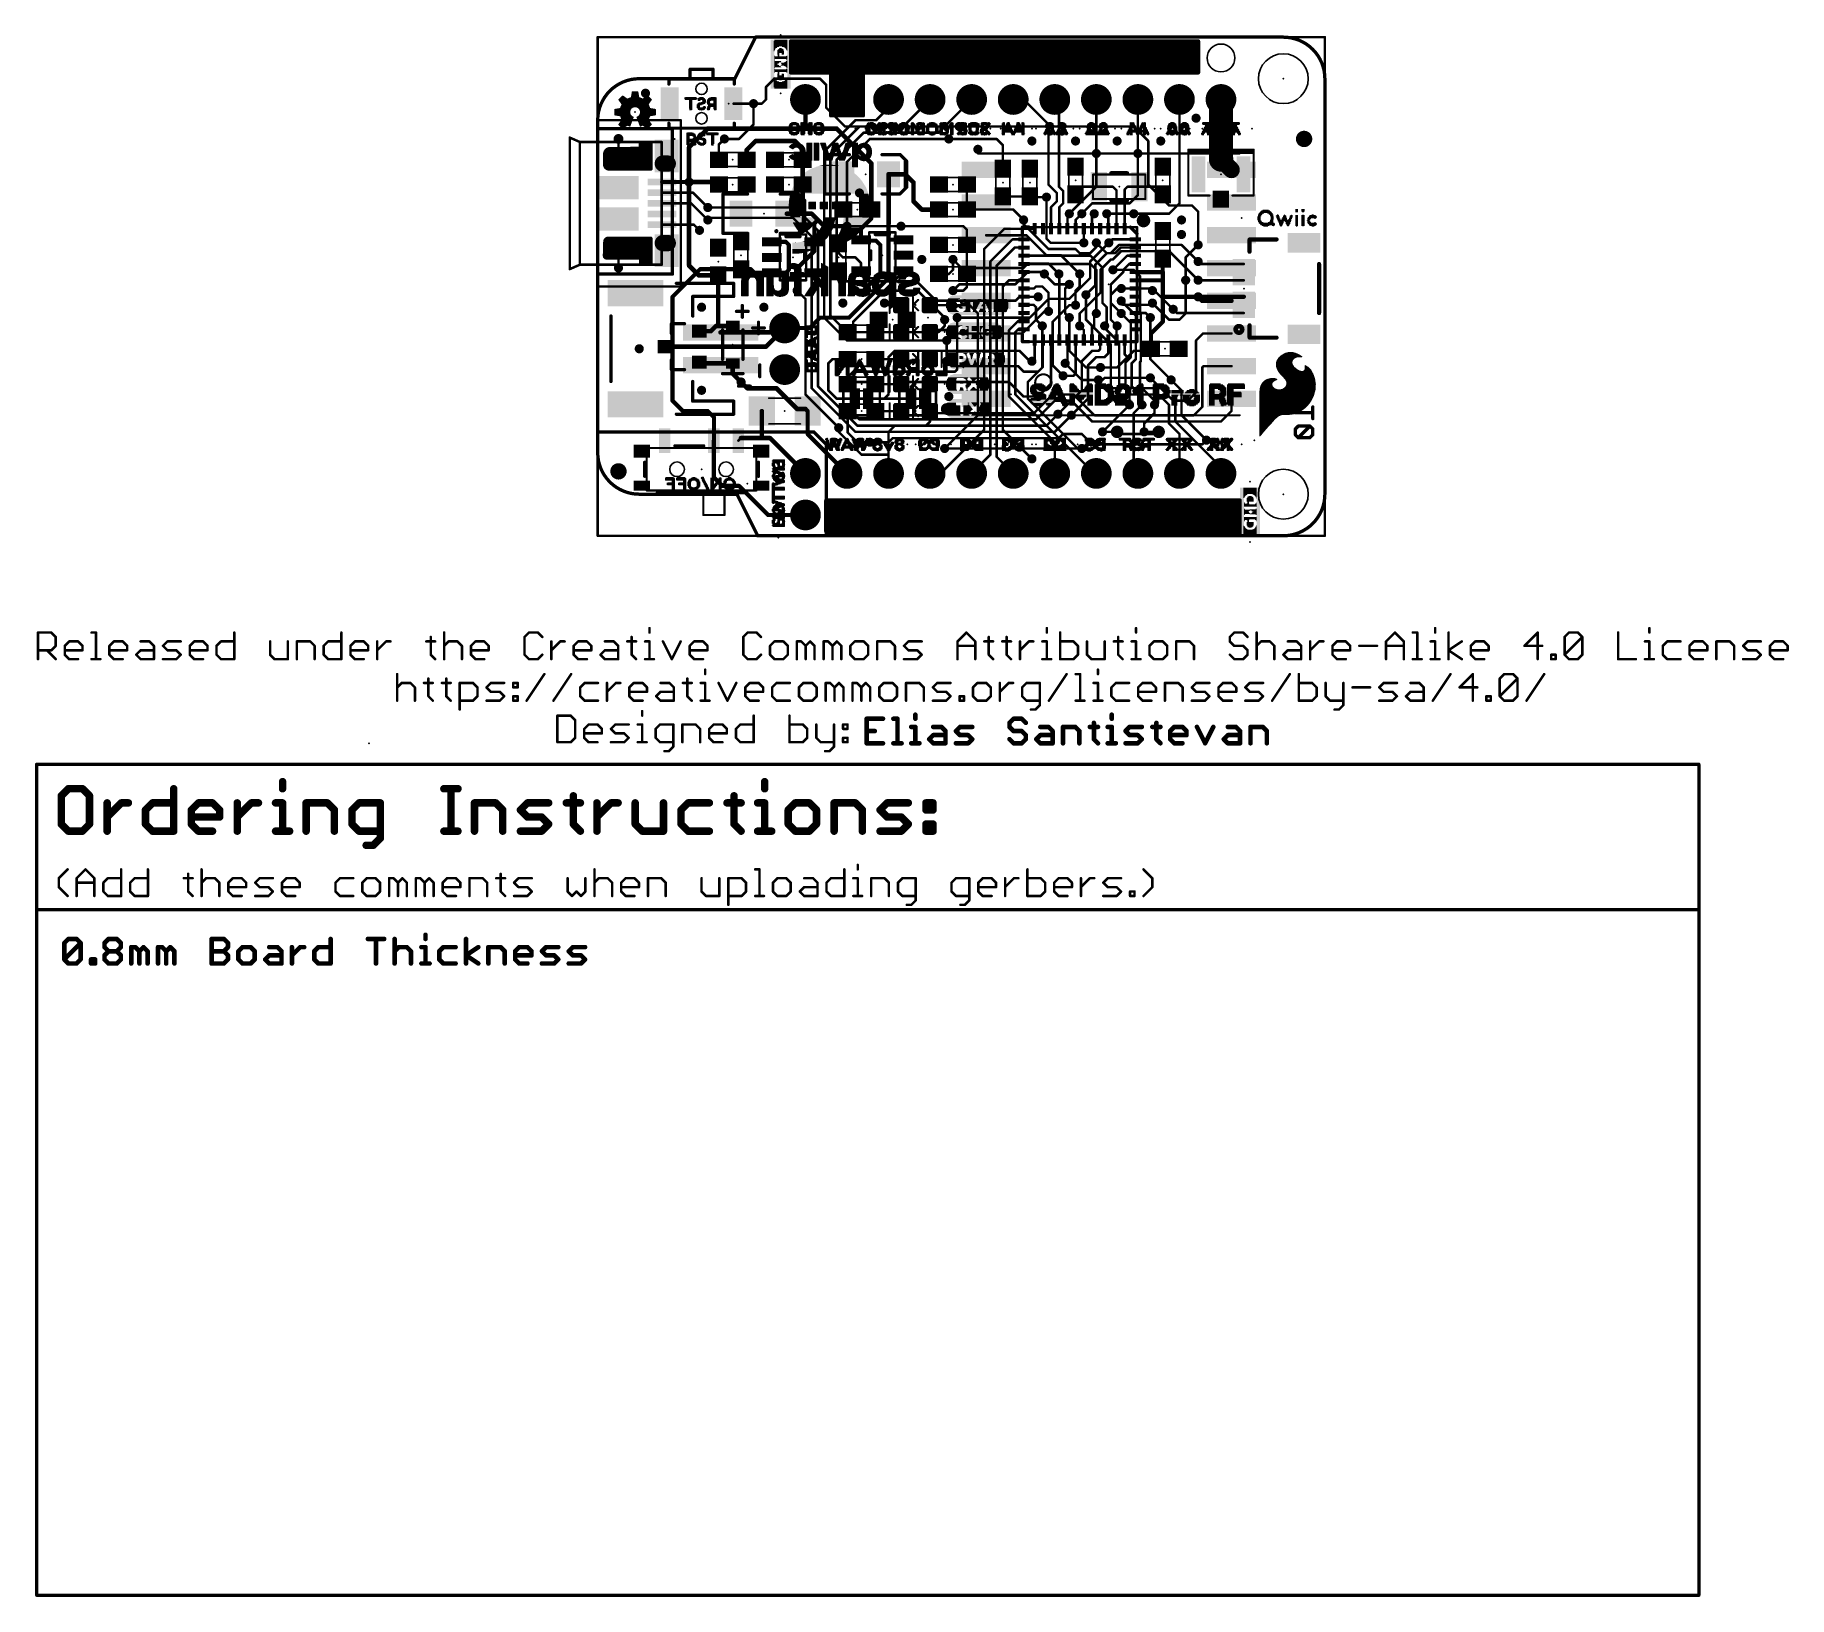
# Model space of a CAD drawing. Extents: x -34 to 73, y -65 to 31.
import ezdxf

# ---------------------------------------------------------------- set-up
doc = ezdxf.new("R2010")
doc.units = 0
for name, color, linetype in [('1', 12, 'CONTINUOUS'), ('16', 53, 'CONTINUOUS'), ('17', 254, 'CONTINUOUS'), ('18', 110, 'CONTINUOUS'), ('20', 53, 'CONTINUOUS'), ('21', 41, 'CONTINUOUS'), ('22', 40, 'CONTINUOUS'), ('23', 53, 'CONTINUOUS'), ('24', 53, 'CONTINUOUS'), ('51', 53, 'CONTINUOUS')]:
    doc.layers.add(name, color=color, linetype=linetype)

# ---------------------------------------------------------------- blocks, each defined once
blk = doc.blocks.new('RECT')
blk.add_solid([(-0.5, -0.5), (0.5, -0.5), (-0.5, 0.5), (0.5, 0.5)])
blk = doc.blocks.new('RECT160000X160000R30')
at = {"const_width": 0.15}
blk.add_lwpolyline([(0.425, -0.35), (0.425, 0.35, 0.4142), (0.35, 0.425), (-0.35, 0.425, 0.4142), (-0.425, 0.35), (-0.425, -0.35, 0.4142), (-0.35, -0.425), (0.35, -0.425, 0.4142)], format="xyb", close=True, dxfattribs=at)
blk.add_solid([(-0.3754, -0.3754), (0.3754, -0.3754), (-0.3754, 0.3754), (0.3754, 0.3754)])
blk = doc.blocks.new('PIE')
at = {"const_width": 0.5}
blk.add_lwpolyline([(0, -0.25, 1), (0, 0.25, 1), (0, -0.25)], format="xyb", dxfattribs=at)
blk = doc.blocks.new('RECT336000X224000R100')
at = {"const_width": 0.7}
blk.add_lwpolyline([(0.7, 0), (0.7, 0, 0.4142), (0.35, 0.35), (-0.35, 0.35, 0.4142), (-0.7, 0), (-0.7, 0, 0.4142), (-0.35, -0.35), (0.35, -0.35, 0.4142)], format="xyb", close=True, dxfattribs=at)
blk.add_solid([(-0.3754, -0.0254), (0.3754, -0.0254), (-0.3754, 0.0254), (0.3754, 0.0254)])
blk = doc.blocks.new('RECT240000X176000R100')
at = {"const_width": 0.55}
blk.add_lwpolyline([(0.475, 0), (0.475, 0, 0.4142), (0.2, 0.275), (-0.2, 0.275, 0.4142), (-0.475, 0), (-0.475, 0, 0.4142), (-0.2, -0.275), (0.2, -0.275, 0.4142)], format="xyb", close=True, dxfattribs=at)
blk.add_solid([(-0.2254, -0.0254), (0.2254, -0.0254), (-0.2254, 0.0254), (0.2254, 0.0254)])
blk = doc.blocks.new('RECT208000X160000R100')
at = {"const_width": 0.5}
blk.add_lwpolyline([(0.4, 0), (0.4, 0, 0.4142), (0.15, 0.25), (-0.15, 0.25, 0.4142), (-0.4, 0), (-0.4, 0, 0.4142), (-0.15, -0.25), (0.15, -0.25, 0.4142)], format="xyb", close=True, dxfattribs=at)
blk.add_solid([(-0.1754, -0.0254), (0.1754, -0.0254), (-0.1754, 0.0254), (0.1754, 0.0254)])
blk = doc.blocks.new('ROUNDP')
at = {"const_width": 0.5}
blk.add_lwpolyline([(0, -0.25, 1), (0, 0.25, 1), (0, -0.25)], format="xyb", dxfattribs=at)
blk = doc.blocks.new('ROUNDV')
at = {"const_width": 0.5}
blk.add_lwpolyline([(0, -0.25, 1), (0, 0.25, 1), (0, -0.25)], format="xyb", dxfattribs=at)

msp = doc.modelspace()

# ---------------------------------------------------------------- linework, layer by layer
at = {"layer": '1'}
for points, const_width in [([(44.45, 30.48), (0, 30.48)], 0.1524), ([(0, 30.48), (0, 25.4)], 0.1524), ([(44.45, 0), (44.45, 30.48)], 0.1524), ([(10.287, 27.432), (10.795, 27.94)], 0.1524), ([(10.795, 27.94), (11.811, 27.94)], 0.1524), ([(13.589, 27.94), (11.811, 27.94)], 0.1524), ([(13.97, 27.559), (13.589, 27.94)], 0.1524), ([(10.287, 26.67), (10.287, 27.432)], 0.1524), ([(13.97, 26.162), (13.97, 27.559)], 0.1524), ([(38.1, 23.623), (38.1, 26.67)], 1.4732), ([(9.525, 26.416), (8.3, 26.416)], 0.1524), ([(9.525, 26.416), (10.033, 26.416)], 0.1524), ([(10.033, 26.416), (10.287, 26.67)], 0.1524), ([(12.7, 26.67), (12.7, 24.892)], 0.254), ([(15.113, 25.019), (13.97, 26.162)], 0.1524), ([(26.035, 26.67), (25.4, 26.67)], 0.1524), ([(27.559, 25.146), (26.035, 26.67)], 0.1524), ([(28.194, 26.416), (27.94, 26.67)], 0.1524), ([(28.194, 21.336), (28.194, 26.416)], 0.1524), ([(30.48, 23.368), (30.48, 26.67)], 0.1524), ([(33.02, 23.368), (33.02, 26.67)], 0.1524), ([(35.56, 20.32), (35.56, 26.67)], 0.1524), ([(0, 24.892), (4.572, 24.892)], 0.2032), ([(0, 16.002), (0, 24.892)], 0.2032), ([(0, 25.4), (5.08, 25.4)], 0.1524), ([(4.572, 24.892), (4.572, 16.002)], 0.2032), ([(5.08, 25.4), (5.08, 15.24)], 0.1524), ([(5.588, 23.749), (6.731, 24.892)], 0.2794), ([(6.731, 24.892), (12.7, 24.892)], 0.2794), ([(12.7, 24.892), (14.605, 24.892)], 0.2794), ([(14.605, 24.892), (16.725, 22.772)], 0.2794), ([(22.098, 25.019), (15.113, 25.019)], 0.1524), ([(27.559, 22.86), (27.559, 25.146)], 0.1524), ([(0.4691, 23.4952), (0.4378, 23.4223)], 0.2032), ([(0.5158, 23.5594), (0.4691, 23.4952)], 0.2032), ([(0.5756, 23.6115), (0.5158, 23.5594)], 0.2032), ([(0.5294, 23.5712), (3.252, 23.5712)], 0.2032), ([(0.6455, 23.649), (0.5756, 23.6115)], 0.2032), ([(0.722, 23.67), (0.6455, 23.649)], 0.2032), ([(2.612, 23.675), (0.722, 23.67)], 0.2032), ([(1.27, 23.1153), (1.27, 24.257)], 0.1524), ([(3.252, 24.045), (2.612, 24.05)], 0.2032), ([(2.612, 24.05), (2.612, 23.675)], 0.2032), ([(2.612, 23.9776), (3.252, 23.9776)], 0.2032), ([(2.612, 23.7744), (3.252, 23.7744)], 0.2032), ([(3.252, 22.415), (3.252, 24.045)], 0.2032), ([(5.588, 23.749), (5.588, 21.62)], 0.2794), ([(7.405, 23.915), (7.747, 24.257)], 0.1524), ([(7.405, 22.987), (7.405, 23.915)], 0.1524), ([(9.105, 23.583), (9.652, 24.13)], 0.2794), ([(9.105, 22.987), (9.105, 23.583)], 0.2794), ([(9.652, 24.13), (12.065, 24.13)], 0.2794), ([(12.534, 23.661), (12.065, 24.13)], 0.2794), ([(12.534, 22.987), (12.534, 23.661)], 0.2794), ([(24.384, 24.257), (21.463, 24.257)], 0.1524), ([(24.765, 23.876), (24.384, 24.257)], 0.1524), ([(24.765, 22.44), (24.765, 23.876)], 0.1524), ([(0.4378, 23.4223), (0.4235, 23.3443)], 0.2032), ([(0.4235, 23.3443), (0.427, 23.265)], 0.2032), ([(0.427, 23.265), (0.427, 22.665)], 0.2032), ([(0.427, 23.1648), (3.252, 23.1648)], 0.2032), ([(0.427, 22.9616), (3.252, 22.9616)], 0.2032), ([(0.427, 22.7584), (3.252, 22.7584)], 0.2032), ([(0.427, 22.665), (0.4412, 22.5971)], 0.2032), ([(0.4279, 23.368), (3.252, 23.368)], 0.2032), ([(0.4412, 22.5971), (0.4725, 22.5352)], 0.2032), ([(0.4624, 22.5552), (3.252, 22.5552)], 0.2032), ([(0.4725, 22.5352), (0.5188, 22.4835)], 0.2032), ([(0.5188, 22.4835), (0.5768, 22.4455)], 0.2032), ([(0.5768, 22.4455), (0.6427, 22.4239)], 0.2032), ([(0.6427, 22.4239), (0.712, 22.42)], 0.2032), ([(0.712, 22.42), (3.252, 22.415)], 0.2032), ([(1.2061, 23.0514), (1.27, 23.1153)], 0.1524), ([(12.534, 21.463), (12.534, 22.987)], 0.2794), ([(16.725, 22.772), (16.725, 19.939)], 0.2794), ([(27.559, 22.098), (27.559, 22.86)], 0.1524), ([(3.937, 21.62), (5.588, 21.62)], 0.254), ([(7.248, 21.62), (5.588, 21.62)], 0.2794), ([(7.405, 21.463), (7.248, 21.62)], 0.2794), ([(12.534, 21.463), (12.534, 19.685)], 0.2794), ([(17.78, 19.05), (17.78, 22.095)], 0.2794), ([(18.796, 22.098), (17.783, 22.098)], 0.2794), ([(17.78, 22.095), (17.783, 22.098)], 0.1524), ([(19.304, 21.59), (18.796, 22.098)], 0.2794), ([(19.304, 20.447), (19.304, 21.59)], 0.2794), ([(22.567, 19.939), (22.567, 21.463)], 0.1524), ([(27.559, 21.463), (27.559, 22.098)], 0.1524), ([(28.067, 20.955), (27.559, 21.463)], 0.1524), ([(3.937, 20.97), (5.827, 20.97)], 0.1524), ([(3.937, 20.32), (5.715, 20.32)], 0.1524), ([(5.715, 20.32), (6.731, 19.304)], 0.1524), ([(5.827, 20.97), (6.731, 20.066)], 0.1524), ([(19.304, 20.447), (19.812, 19.939)], 0.2794), ([(24.765, 20.74), (26.416, 20.74)], 0.1524), ([(26.455, 20.701), (26.416, 20.74)], 0.1524), ([(27.432, 20.701), (26.455, 20.701)], 0.1524), ([(27.714, 20.094), (28.067, 20.447)], 0.1524), ([(28.067, 20.447), (28.067, 20.955)], 0.1524), ([(28.448, 21.082), (28.194, 21.336)], 0.1524), ([(28.214, 20.086), (28.448, 20.32)], 0.1524), ([(28.448, 20.32), (28.448, 21.082)], 0.1524), ([(29.679, 21.336), (29.21, 20.867)], 0.1524), ([(30.627, 21.336), (29.679, 21.336)], 0.1524), ([(30.734, 21.336), (30.627, 21.336)], 0.1524), ([(31.496, 21.336), (30.734, 21.336)], 0.1524), ([(31.714, 21.118), (31.496, 21.336)], 0.1524), ([(31.714, 18.767), (31.714, 21.118)], 0.1524), ([(32.214, 21.165), (32.385, 21.336)], 0.1524), ([(32.214, 18.767), (32.214, 21.165)], 0.1524), ([(32.385, 21.336), (33.127, 21.336)], 0.1524), ([(33.127, 21.336), (34.075, 21.336)], 0.1524), ([(34.075, 21.336), (34.544, 20.867)], 0.1524), ([(34.925, 19.685), (35.56, 20.32)], 0.1524), ([(11.56, 19.685), (12.534, 19.685)], 0.2794), ([(12.534, 19.685), (13.081, 19.685)], 0.2794), ([(13.081, 19.685), (13.462, 19.304)], 0.2794), ([(13.2381, 19.0801), (13.462, 19.304)], 0.254), ([(13.462, 19.304), (13.843, 18.923)], 0.2794), ([(16.725, 19.392), (16.0989, 18.7659)], 0.254), ([(16.725, 19.939), (16.725, 19.392)], 0.254), ([(19.812, 19.939), (20.867, 19.939)], 0.2794), ([(25.4, 19.939), (22.567, 19.939)], 0.1524), ([(26.035, 19.304), (25.4, 19.939)], 0.1524), ([(27.714, 18.767), (27.714, 20.094)], 0.1524), ([(28.214, 18.767), (28.214, 20.086)], 0.1524), ([(28.714, 19.57), (28.829, 19.685)], 0.1524), ([(28.714, 18.767), (28.714, 19.57)], 0.1524), ([(29.214, 19.308), (29.591, 19.685)], 0.1524), ([(29.214, 18.767), (29.214, 19.308)], 0.1524), ([(30.214, 19.546), (30.353, 19.685)], 0.1524), ([(30.214, 18.767), (30.214, 19.546)], 0.1524), ([(31.214, 19.586), (31.115, 19.685)], 0.1524), ([(31.214, 18.767), (31.214, 19.586)], 0.1524), ([(32.766, 19.685), (34.925, 19.685)], 0.1524), ([(0.4657, 18.0853), (0.4985, 18.1265)], 0.2032), ([(0.4985, 18.1265), (0.5408, 18.1578)], 0.2032), ([(0.5408, 18.1578), (0.5897, 18.177)], 0.2032), ([(0.5897, 18.177), (0.642, 18.183)], 0.2032), ([(0.642, 18.183), (3.252, 18.183)], 0.2032), ([(3.252, 18.183), (3.252, 16.602)], 0.2032), ([(3.937, 19.02), (5.872, 19.02)], 0.1524), ([(6.223, 18.669), (5.872, 19.02)], 0.1524), ([(13.2381, 17.968), (13.2381, 19.0801)], 0.254), ([(13.843, 18.923), (15.24, 18.923)], 0.2794), ([(16.0989, 18.7659), (16.0989, 18.095)], 0.254), ([(17.78, 18.161), (17.78, 19.05)], 0.254), ([(17.78, 15.748), (17.78, 18.161)], 0.254), ([(17.846, 18.095), (17.78, 18.161)], 0.254), ([(22.352, 18.923), (18.542, 18.923)], 0.1524), ([(22.352, 18.923), (22.567, 18.708)], 0.1524), ([(22.567, 18.708), (22.567, 17.78)], 0.1524), ([(23.622, 17.526), (24.863, 18.767)], 0.1524), ([(24.863, 18.767), (26.714, 18.767)], 0.1524), ([(29.714, 18.767), (29.714, 17.911)], 0.1524), ([(0.412, 17.12), (0.437, 17.985)], 0.2032), ([(0.4153, 17.0793), (0.412, 17.12)], 0.2032), ([(0.4309, 17.0417), (0.4153, 17.0793)], 0.2032), ([(0.4164, 17.272), (3.252, 17.272)], 0.2032), ([(0.4197, 17.0688), (3.252, 17.0688)], 0.2032), ([(0.4223, 17.4752), (3.252, 17.4752)], 0.2032), ([(0.4281, 17.6784), (3.252, 17.6784)], 0.2032), ([(0.434, 17.8816), (3.252, 17.8816)], 0.2032), ([(0.437, 17.985), (0.4448, 18.037)], 0.2032), ([(0.4448, 18.037), (0.4657, 18.0853)], 0.2032), ([(0.4655, 18.0848), (3.252, 18.0848)], 0.2032), ([(1.362, 17.62), (1.27, 17.528)], 0.1524), ([(1.27, 17.528), (1.27, 16.3703)], 0.1524), ([(10.6379, 17.968), (11.496, 17.968)], 0.254), ([(11.496, 17.968), (11.684, 17.78)], 0.254), ([(11.684, 17.78), (11.684, 16.256)], 0.254), ([(12.1555, 16.3107), (13.2381, 17.3933)], 0.254), ([(13.2381, 17.9371), (13.2381, 17.968)], 0.2794), ([(13.2381, 17.3933), (13.2381, 17.9371)], 0.254), ([(14.732, 17.272), (14.732, 17.868)], 0.1524), ([(14.986, 17.018), (14.732, 17.272)], 0.1524), ([(16.1599, 18.034), (16.0989, 18.095)], 0.254), ([(17.018, 18.034), (16.1599, 18.034)], 0.254), ([(17.272, 17.78), (17.018, 18.034)], 0.254), ([(17.272, 16.002), (17.272, 17.78)], 0.254), ([(18.6991, 18.095), (17.846, 18.095)], 0.254), ([(22.567, 17.78), (22.567, 16.002)], 0.1524), ([(23.622, 14.732), (23.622, 17.526)], 0.1524), ([(24.003, 16.764), (25.356, 18.117)], 0.1524), ([(24.384, 16.51), (25.491, 17.617)], 0.1524), ([(25.356, 18.117), (26.064, 18.117)], 0.1524), ([(26.064, 17.617), (25.491, 17.617)], 0.1524), ([(26.064, 17.117), (30.127, 17.117)], 0.1524), ([(29.714, 17.911), (29.718, 17.907)], 0.1524), ([(30.861, 16.383), (30.127, 17.117)], 0.1524), ([(31.115, 17.272), (30.48, 17.907)], 0.1524), ([(31.623, 17.272), (31.115, 17.272)], 0.1524), ([(31.452, 18.117), (31.242, 17.907)], 0.1524), ([(32.864, 18.117), (31.452, 18.117)], 0.1524), ([(32.357, 17.117), (31.496, 16.256)], 0.1524), ([(31.968, 17.617), (31.623, 17.272)], 0.1524), ([(32.864, 17.617), (31.968, 17.617)], 0.1524), ([(32.357, 17.117), (32.864, 17.117)], 0.1524), ([(35.941, 17.018), (36.703, 17.78)], 0.1524), ([(4.572, 16.002), (0, 16.002)], 0.2032), ([(0.4575, 17.0107), (0.4309, 17.0417)], 0.2032), ([(0.4923, 16.9895), (0.4575, 17.0107)], 0.2032), ([(0.532, 16.98), (0.4923, 16.9895)], 0.2032), ([(2.617, 16.98), (0.532, 16.98)], 0.2032), ([(2.617, 16.602), (2.617, 16.98)], 0.2032), ([(2.617, 16.8656), (3.252, 16.8656)], 0.2032), ([(2.617, 16.6624), (3.252, 16.6624)], 0.2032), ([(3.252, 16.602), (2.617, 16.602)], 0.2032), ([(4.572, 14.605), (6.262, 16.295)], 0.254), ([(6.262, 16.295), (8.763, 16.295)], 0.254), ([(8.763, 16.295), (9.359, 16.295)], 0.254), ([(9.359, 16.295), (9.586, 16.068)], 0.254), ([(9.586, 16.068), (10.6379, 16.068)], 0.254), ([(11.496, 16.068), (10.6379, 16.068)], 0.254), ([(11.684, 16.256), (11.496, 16.068)], 0.254), ([(12.1555, 15.0225), (12.1555, 16.3107)], 0.254), ([(15.748, 17.018), (14.986, 17.018)], 0.1524), ([(15.621, 13.081), (18.6991, 16.1591)], 0.1524), ([(16.0989, 16.6671), (15.748, 17.018)], 0.1524), ([(16.0989, 16.195), (16.0989, 16.6671)], 0.1524), ([(16.256, 14.986), (17.272, 16.002)], 0.254), ([(18.6991, 16.1591), (18.6991, 16.195)], 0.1524), ([(21.463, 16.002), (21.717, 16.256)], 0.1524), ([(21.717, 16.256), (21.717, 16.891)], 0.1524), ([(24.003, 4.953), (24.003, 16.764)], 0.1524), ([(24.384, 4.826), (24.384, 16.51)], 0.1524), ([(26.064, 16.617), (30.119, 16.617)], 0.1524), ([(26.064, 16.117), (27.19, 16.117)], 0.1524), ([(27.305, 16.002), (27.19, 16.117)], 0.1524), ([(30.119, 16.617), (30.48, 16.256)], 0.1524), ([(30.48, 16.256), (30.48, 13.589)], 0.1524), ([(30.861, 16.129), (30.861, 16.383)], 0.1524), ([(30.861, 14.224), (30.861, 16.129)], 0.1524), ([(31.369, 15.367), (32.131, 16.129)], 0.1524), ([(32.131, 16.256), (32.492, 16.617)], 0.1524), ([(32.131, 16.129), (32.131, 16.256)], 0.1524), ([(32.492, 16.617), (32.864, 16.617)], 0.1524), ([(32.864, 16.117), (34.532, 16.117)], 0.254), ([(34.532, 16.918), (34.544, 16.93)], 0.254), ([(34.532, 16.117), (34.532, 16.918)], 0.254), ([(34.532, 16.117), (34.544, 16.129)], 0.254), ([(34.544, 16.129), (34.544, 15.621)], 0.254), ([(35.941, 15.621), (35.941, 17.018)], 0.1524), ([(36.703, 16.764), (36.854, 16.613)], 0.1524), ([(36.854, 16.613), (39.497, 16.613)], 0.1524), ([(5.08, 15.24), (0, 15.24)], 0.1524), ([(0, 15.24), (0, 0)], 0.1524), ([(12.192, 14.986), (12.1555, 15.0225)], 0.254), ([(15.367, 13.335), (17.78, 15.748)], 0.254), ([(15.748, 14.986), (16.256, 14.986)], 0.254), ([(20.867, 16.002), (21.463, 16.002)], 0.1524), ([(21.717, 14.986), (22.352, 14.986)], 0.1524), ([(22.352, 14.986), (22.567, 15.201)], 0.1524), ([(22.567, 15.201), (22.567, 16.002)], 0.1524), ([(25.142, 15.617), (24.765, 15.24)], 0.1524), ([(24.765, 15.24), (24.765, 6.477)], 0.1524), ([(26.064, 15.617), (25.142, 15.617)], 0.1524), ([(26.064, 15.117), (26.674, 15.117)], 0.1524), ([(26.674, 15.117), (26.797, 15.24)], 0.1524), ([(26.797, 15.24), (27.178, 15.24)], 0.1524), ([(27.178, 15.24), (27.559, 14.859)], 0.1524), ([(28.214, 15.982), (28.194, 16.002)], 0.1524), ([(28.214, 11.967), (28.214, 15.982)], 0.1524), ([(28.575, 15.113), (28.829, 15.367)], 0.1524), ([(28.575, 13.589), (28.575, 15.113)], 0.1524), ([(29.464, 15.24), (29.21, 14.986)], 0.1524), ([(29.21, 14.986), (29.21, 14.097)], 0.1524), ([(29.464, 16.002), (29.464, 15.24)], 0.1524), ([(31.369, 14.224), (31.369, 15.367)], 0.1524), ([(32.004, 15.113), (32.008, 15.117)], 0.1524), ([(32.008, 15.117), (32.864, 15.117)], 0.1524), ([(32.864, 15.617), (34.54, 15.617)], 0.254), ([(32.864, 15.117), (33.778, 15.117)], 0.1524), ([(33.778, 15.117), (33.909, 14.986)], 0.1524), ([(34.54, 15.617), (34.544, 15.621)], 0.254), ([(34.544, 15.621), (34.544, 14.605)], 0.254), ([(36.703, 15.621), (36.711, 15.613)], 0.1524), ([(36.711, 15.613), (39.497, 15.613)], 0.1524), ([(4.572, 8.255), (4.572, 14.605)], 0.254), ([(17.653, 14.097), (17.526, 14.224)], 0.1524), ([(18.554, 14.097), (17.653, 14.097)], 0.1524), ([(22.733, 14.097), (20.308, 14.097)], 0.1524), ([(22.733, 14.097), (23.241, 13.589)], 0.1524), ([(23.622, 12.7), (23.622, 14.732)], 0.1524), ([(26.076, 14.605), (26.064, 14.617)], 0.1524), ([(26.064, 14.117), (26.65, 14.117)], 0.1524), ([(26.924, 14.605), (26.076, 14.605)], 0.1524), ([(26.65, 14.117), (26.797, 13.97)], 0.1524), ([(26.797, 13.97), (26.797, 13.208)], 0.1524), ([(27.559, 14.859), (27.559, 13.716)], 0.1524), ([(29.845, 13.208), (29.845, 14.732)], 0.1524), ([(31.115, 13.97), (30.861, 14.224)], 0.1524), ([(31.115, 12.954), (31.115, 13.97)], 0.1524), ([(32.004, 13.589), (31.369, 14.224)], 0.1524), ([(32.004, 14.224), (32.004, 14.351)], 0.1524), ([(32.111, 14.117), (32.004, 14.224)], 0.1524), ([(32.864, 14.117), (32.111, 14.117)], 0.1524), ([(33.675, 14.117), (32.864, 14.117)], 0.1524), ([(33.782, 14.224), (33.675, 14.117)], 0.1524), ([(33.782, 14.224), (33.909, 14.224)], 0.1524), ([(34.544, 14.605), (36.703, 14.605)], 0.254), ([(34.544, 13.081), (34.544, 14.605)], 0.254), ([(36.703, 14.605), (39.489, 14.605)], 0.254), ([(39.489, 14.605), (39.497, 14.613)], 0.254), ([(12.954, 12.7), (13.589, 13.335)], 0.254), ([(13.589, 13.335), (15.367, 13.335)], 0.254), ([(15.621, 12.788), (15.621, 13.081)], 0.1524), ([(21.209, 12.827), (20.828, 12.446)], 0.1524), ([(21.209, 13.208), (21.209, 12.827)], 0.1524), ([(21.971, 13.335), (21.971, 10.16)], 0.1524), ([(23.241, 13.589), (23.241, 7.366)], 0.1524), ([(25.69, 13.117), (25.146, 12.573)], 0.1524), ([(26.064, 13.117), (25.69, 13.117)], 0.1524), ([(26.797, 13.208), (27.178, 12.827)], 0.1524), ([(28.829, 13.335), (28.575, 13.589)], 0.1524), ([(29.714, 12.577), (29.464, 12.827)], 0.1524), ([(30.214, 12.839), (29.845, 13.208)], 0.1524), ([(30.214, 11.967), (30.214, 12.839)], 0.1524), ([(30.988, 12.827), (31.115, 12.954)], 0.1524), ([(31.714, 12.791), (31.75, 12.827)], 0.1524), ([(31.714, 11.967), (31.714, 12.791)], 0.1524), ([(32.864, 13.617), (33.5, 13.617)], 0.1524), ([(33.5, 13.617), (33.782, 13.335)], 0.1524), ([(33.821, 12.358), (34.544, 13.081)], 0.254), ([(35.409, 13.613), (35.179, 13.843)], 0.1524), ([(39.497, 13.613), (35.409, 13.613)], 0.1524), ([(7.51, 12.43), (11.16, 12.43)], 0.2794), ([(11.16, 12.43), (11.43, 12.7)], 0.2794), ([(11.43, 12.7), (12.954, 12.7)], 0.254), ([(15.279, 12.446), (15.621, 12.788)], 0.1524), ([(18.554, 12.446), (16.979, 12.446)], 0.1524), ([(20.828, 12.446), (20.308, 12.446)], 0.1524), ([(21.336, 10.668), (21.336, 11.938)], 0.1524), ([(23.622, 6.477), (23.622, 12.7)], 0.1524), ([(25.146, 12.573), (25.146, 8.509)], 0.1524), ([(25.698, 12.617), (25.527, 12.446)], 0.1524), ([(25.527, 12.446), (25.527, 8.636)], 0.1524), ([(26.064, 12.617), (25.698, 12.617)], 0.1524), ([(26.714, 10.839), (26.714, 11.967)], 0.1524), ([(27.214, 10.323), (27.214, 11.967)], 0.1524), ([(27.714, 9.299), (27.714, 11.967)], 0.1524), ([(28.714, 11.967), (28.714, 10.68)], 0.1524), ([(29.214, 11.967), (29.214, 9.91)], 0.1524), ([(29.714, 11.967), (29.714, 12.577)], 0.1524), ([(30.714, 11.967), (30.714, 11.41)], 0.1524), ([(31.214, 11.967), (31.214, 11.148)], 0.1524), ([(32.214, 11.967), (32.214, 11.093)], 0.1524), ([(33.821, 11.43), (33.821, 12.358)], 0.254), ([(14.097, 10.541), (14.351, 10.795)], 0.1524), ([(14.351, 10.795), (15.279, 10.795)], 0.1524), ([(16.979, 10.795), (18.554, 10.795)], 0.1524), ([(26.543, 10.668), (26.714, 10.839)], 0.1524), ([(28.714, 10.68), (28.575, 10.541)], 0.1524), ([(29.591, 10.668), (30.226, 11.303)], 0.1524), ([(29.591, 8.89), (29.591, 10.668)], 0.1524), ([(30.48, 10.922), (29.972, 10.414)], 0.1524), ([(30.607, 11.303), (30.226, 11.303)], 0.1524), ([(30.988, 10.922), (30.48, 10.922)], 0.1524), ([(30.714, 11.41), (30.607, 11.303)], 0.1524), ([(31.214, 11.148), (30.988, 10.922)], 0.1524), ([(32.385, 10.922), (31.75, 10.287)], 0.1524), ([(32.214, 11.093), (32.385, 10.922)], 0.1524), ([(32.385, 10.922), (32.766, 11.303)], 0.1524), ([(32.766, 11.303), (33.694, 11.303)], 0.1524), ([(33.694, 11.303), (33.821, 11.43)], 0.1524), ([(14.097, 8.89), (14.097, 10.541)], 0.1524), ([(15.279, 9.691), (15.621, 10.033)], 0.1524), ([(15.279, 9.271), (15.279, 9.691)], 0.1524), ([(15.621, 10.033), (21.844, 10.033)], 0.1524), ([(21.971, 10.16), (21.844, 10.033)], 0.1524), ([(26.289, 9.398), (27.214, 10.323)], 0.1524), ([(29.083, 9.779), (28.448, 9.779)], 0.1524), ([(29.214, 9.91), (29.083, 9.779)], 0.1524), ([(29.972, 10.414), (29.972, 8.382)], 0.1524), ([(31.75, 10.287), (30.734, 10.287)], 0.1524), ([(30.861, 9.525), (30.988, 9.652)], 0.1524), ([(30.988, 9.652), (33.782, 9.652)], 0.1524), ([(9.144, 9.017), (8.763, 9.398)], 0.2794), ([(10.922, 9.017), (9.144, 9.017)], 0.2794), ([(12.192, 7.747), (10.922, 9.017)], 0.2794), ([(14.605, 8.382), (14.097, 8.89)], 0.1524), ([(16.979, 9.271), (18.554, 9.271)], 0.1524), ([(20.308, 9.271), (20.308, 8.382)], 0.1524), ([(27.94, 5.715), (25.146, 8.509)], 0.1524), ([(25.527, 8.636), (27.432, 6.731)], 0.1524), ([(26.289, 8.382), (26.289, 9.398)], 0.1524), ([(26.924, 8.509), (27.714, 9.299)], 0.1524), ([(28.1305, 7.4295), (29.591, 8.89)], 0.1524), ([(30.607, 9.525), (30.861, 9.525)], 0.1524), ([(34.417, 9.017), (31.242, 9.017)], 0.1524), ([(32.004, 8.636), (31.75, 8.382)], 0.1524), ([(34.29, 8.636), (32.004, 8.636)], 0.1524), ([(34.925, 8.001), (34.29, 8.636)], 0.1524), ([(35.306, 8.128), (34.417, 9.017)], 0.1524), ([(35.687, 8.89), (35.052, 9.525)], 0.1524), ([(35.687, 7.366), (35.687, 8.89)], 0.1524), ([(4.572, 8.255), (5.207, 7.62)], 0.254), ([(5.207, 7.62), (6.731, 7.62)], 0.254), ([(6.731, 7.62), (7.112, 7.239)], 0.254), ([(10.033, 7.617), (10.033, 5.969)], 0.2794), ([(10.03, 7.62), (10.033, 7.617)], 0.1524), ([(12.703, 7.747), (12.192, 7.747)], 0.2794), ([(12.83, 7.62), (12.703, 7.747)], 0.254), ([(12.83, 6.22), (12.83, 7.62)], 0.254), ([(14.605, 8.382), (20.308, 8.382)], 0.1524), ([(15.279, 7.62), (15.279, 6.311)], 0.1524), ([(16.979, 7.62), (18.554, 7.62)], 0.1524), ([(20.308, 8.382), (20.308, 7.62)], 0.1524), ([(20.308, 6.997), (20.308, 7.62)], 0.1524), ([(29.337, 5.334), (26.289, 8.382)], 0.1524), ([(28.956, 7.366), (29.972, 8.382)], 0.1524), ([(32.512, 8.001), (30.861, 6.35)], 0.1524), ([(32.766, 7.493), (33.274, 8.001)], 0.1524), ([(32.766, 4.064), (32.766, 7.493)], 0.1524), ([(34.036, 7.493), (33.401, 6.858)], 0.1524), ([(34.036, 8.001), (34.036, 7.493)], 0.1524), ([(34.925, 6.858), (34.925, 8.001)], 0.1524), ([(35.306, 6.985), (35.306, 8.128)], 0.1524), ([(7.112, 7.239), (7.112, 5.826)], 0.254), ([(14.732, 6.35), (14.732, 6.604)], 0.1524), ([(17.78, 6.35), (18.161, 6.731)], 0.1524), ([(18.161, 6.731), (20.066, 6.731)], 0.1524), ([(20.066, 6.731), (20.32, 6.985)], 0.1524), ([(20.32, 6.985), (20.308, 6.997)], 0.1524), ([(20.955, 3.81), (23.622, 6.477)], 0.1524), ([(21.209, 5.334), (23.241, 7.366)], 0.1524), ([(24.765, 6.477), (26.543, 4.699)], 0.1524), ([(27.432, 6.731), (30.353, 3.81)], 0.1524), ([(33.401, 6.858), (33.401, 6.35)], 0.1524), ([(35.56, 6.223), (34.925, 6.858)], 0.1524), ([(38.1, 4.191), (35.306, 6.985)], 0.1524), ([(37.211, 5.842), (35.687, 7.366)], 0.1524), ([(7.1, 5.814), (7.1, 3.568)], 0.254), ([(7.112, 5.826), (7.1, 5.814)], 0.1524), ([(8.6, 5.814), (8.755, 5.969)], 0.1524), ([(8.755, 5.969), (10.033, 5.969)], 0.2794), ([(10.033, 5.969), (10.541, 5.969)], 0.2794), ([(10.541, 5.969), (12.7, 3.81)], 0.2794), ([(15.24, 3.81), (12.83, 6.22)], 0.254), ([(16.129, 4.953), (14.732, 6.35)], 0.1524), ([(15.279, 6.311), (15.875, 5.715)], 0.1524), ([(15.875, 5.715), (16.637, 5.715)], 0.1524), ([(17.78, 5.08), (17.78, 6.35)], 0.1524), ([(27.94, 3.81), (27.94, 5.715)], 0.1524), ([(29.591, 5.334), (29.337, 5.334)], 0.1524), ([(35.56, 3.81), (35.56, 6.223)], 0.1524), ([(17.78, 4.953), (16.129, 4.953)], 0.1524), ([(17.78, 4.953), (17.78, 5.08)], 0.1524), ([(17.78, 3.81), (17.78, 4.953)], 0.1524), ([(22.86, 3.81), (24.003, 4.953)], 0.1524), ([(25.4, 3.81), (24.384, 4.826)], 0.1524), ([(7.1, 3.568), (7.62, 3.048)], 0.254), ([(20.32, 3.81), (20.955, 3.81)], 0.1524), ([(30.353, 3.81), (30.48, 3.81)], 0.1524), ([(33.02, 3.81), (32.766, 4.064)], 0.1524), ([(38.1, 3.81), (38.1, 4.191)], 0.1524), ([(7.62, 3.048), (8.636, 3.048)], 0.254), ([(8.636, 3.048), (10.414, 1.27)], 0.254), ([(10.414, 1.27), (12.7, 1.27)], 0.254), ([(0, 0), (44.45, 0)], 0.1524)]:
    msp.add_lwpolyline(points, dxfattribs=dict(at, const_width=const_width))
for points, const_width in [([(0, 30.5181, 1), (0, 30.4419)], 0.0762), ([(0.0381, 30.48, 1), (-0.0381, 30.48)], 0.0762), ([(44.4881, 30.48, 1), (44.4119, 30.48)], 0.0762), ([(44.45, 30.4419, 1), (44.45, 30.5181)], 0.0762), ([(10.795, 27.9781, 1), (10.795, 27.9019)], 0.0762), ([(10.8219, 27.9131, 1), (10.7681, 27.9669)], 0.0762), ([(11.811, 27.9781, 1), (11.811, 27.9019)], 0.0762), ([(11.811, 27.9019, 1), (11.811, 27.9781)], 0.0762), ([(13.6159, 27.9669, 1), (13.5621, 27.9131)], 0.0762), ([(13.589, 27.9019, 1), (13.589, 27.9781)], 0.0762), ([(10.3251, 27.432, 1), (10.2489, 27.432)], 0.0762), ([(10.2601, 27.4589, 1), (10.3139, 27.4051)], 0.0762), ([(14.0081, 27.559, 1), (13.9319, 27.559)], 0.0762), ([(13.9431, 27.5321, 1), (13.9969, 27.5859)], 0.0762), ([(38.4683, 26.67, 1), (37.7317, 26.67)], 0.7366), ([(8.3, 26.4541, 1), (8.3, 26.3779)], 0.0762), ([(9.525, 26.4541, 1), (9.525, 26.3779)], 0.0762), ([(9.525, 26.3779, 1), (9.525, 26.4541)], 0.0762), ([(10.0061, 26.4429, 1), (10.0599, 26.3891)], 0.0762), ([(10.033, 26.3779, 1), (10.033, 26.4541)], 0.0762), ([(10.2489, 26.67, 1), (10.3251, 26.67)], 0.0762), ([(10.3139, 26.6431, 1), (10.2601, 26.6969)], 0.0762), ([(12.7635, 26.67, 1), (12.6365, 26.67)], 0.127), ([(13.9319, 26.162, 1), (14.0081, 26.162)], 0.0762), ([(13.9969, 26.1889, 1), (13.9431, 26.1351)], 0.0762), ([(25.4, 26.7081, 1), (25.4, 26.6319)], 0.0762), ([(26.0619, 26.6969, 1), (26.0081, 26.6431)], 0.0762), ([(26.035, 26.6319, 1), (26.035, 26.7081)], 0.0762), ([(27.9669, 26.6969, 1), (27.9131, 26.6431)], 0.0762), ([(28.2321, 26.416, 1), (28.1559, 26.416)], 0.0762), ([(28.1671, 26.3891, 1), (28.2209, 26.4429)], 0.0762), ([(30.5181, 26.67, 1), (30.4419, 26.67)], 0.0762), ([(33.0581, 26.67, 1), (32.9819, 26.67)], 0.0762), ([(35.5981, 26.67, 1), (35.5219, 26.67)], 0.0762), ([(0, 24.9428, 1), (0, 24.8412)], 0.1016), ([(0.0508, 24.892, 1), (-0.0508, 24.892)], 0.1016), ([(0, 25.4381, 1), (0, 25.3619)], 0.0762), ([(-0.0381, 25.4, 1), (0.0381, 25.4)], 0.0762), ([(4.6228, 24.892, 1), (4.5212, 24.892)], 0.1016), ([(4.572, 24.8412, 1), (4.572, 24.9428)], 0.1016), ([(5.1181, 25.4, 1), (5.0419, 25.4)], 0.0762), ([(5.08, 25.3619, 1), (5.08, 25.4381)], 0.0762), ([(6.731, 24.9618, 1), (6.731, 24.8222)], 0.1397), ([(6.7804, 24.8426, 1), (6.6816, 24.9414)], 0.1397), ([(12.7, 24.9618, 1), (12.7, 24.8222)], 0.1397), ([(12.6365, 24.892, 1), (12.7635, 24.892)], 0.127), ([(12.7, 24.8222, 1), (12.7, 24.9618)], 0.1397), ([(14.6544, 24.9414, 1), (14.5556, 24.8426)], 0.1397), ([(14.605, 24.8222, 1), (14.605, 24.9618)], 0.1397), ([(15.113, 25.0571, 1), (15.113, 24.9809)], 0.0762), ([(15.0861, 24.9921, 1), (15.1399, 25.0459)], 0.0762), ([(22.098, 24.9809, 1), (22.098, 25.0571)], 0.0762), ([(27.5971, 25.146, 1), (27.5209, 25.146)], 0.0762), ([(27.5321, 25.1191, 1), (27.5859, 25.1729)], 0.0762), ([(0.5158, 23.4752, 1), (0.4224, 23.5152)], 0.1016), ([(0.4824, 23.5976, 1), (0.5492, 23.5211)], 0.1016), ([(0.5568, 23.5294, 1), (0.4747, 23.5893)], 0.1016), ([(0.5294, 23.622, 1), (0.5294, 23.5204)], 0.1016), ([(0.5516, 23.6562, 1), (0.5996, 23.5667)], 0.1016), ([(0.609, 23.5732, 1), (0.5422, 23.6498)], 0.1016), ([(0.632, 23.698, 1), (0.659, 23.6)], 0.1016), ([(0.6695, 23.6042, 1), (0.6215, 23.6938)], 0.1016), ([(0.7219, 23.7208, 1), (0.7221, 23.6192)], 0.1016), ([(0.7355, 23.621, 1), (0.7085, 23.719)], 0.1016), ([(1.3081, 24.257, 1), (1.2319, 24.257)], 0.0762), ([(2.6124, 24.1008, 1), (2.6116, 23.9992)], 0.1016), ([(2.6628, 24.05, 1), (2.5612, 24.05)], 0.1016), ([(2.612, 24.0284, 1), (2.612, 23.9268)], 0.1016), ([(2.612, 23.8252, 1), (2.612, 23.7236)], 0.1016), ([(2.5612, 23.675, 1), (2.6628, 23.675)], 0.1016), ([(2.6121, 23.6242, 1), (2.6119, 23.7258)], 0.1016), ([(3.3028, 24.045, 1), (3.2012, 24.045)], 0.1016), ([(3.2516, 23.9942, 1), (3.2524, 24.0958)], 0.1016), ([(3.252, 23.9268, 1), (3.252, 24.0284)], 0.1016), ([(3.252, 23.7236, 1), (3.252, 23.8252)], 0.1016), ([(3.252, 23.5204, 1), (3.252, 23.622)], 0.1016), ([(5.5386, 23.7984, 1), (5.6374, 23.6996)], 0.1397), ([(5.6578, 23.749, 1), (5.5182, 23.749)], 0.1397), ([(7.4431, 23.915, 1), (7.3669, 23.915)], 0.0762), ([(7.3781, 23.9419, 1), (7.4319, 23.8881)], 0.0762), ([(7.7739, 24.2301, 1), (7.7201, 24.2839)], 0.0762), ([(9.1749, 23.583, 1), (9.0351, 23.583)], 0.1397), ([(9.0556, 23.6324, 1), (9.1544, 23.5336)], 0.1397), ([(9.652, 24.1999, 1), (9.652, 24.0602)], 0.1397), ([(9.7014, 24.0806, 1), (9.6026, 24.1794)], 0.1397), ([(12.1144, 24.1794, 1), (12.0156, 24.0806)], 0.1397), ([(12.065, 24.0602, 1), (12.065, 24.1999)], 0.1397), ([(12.6039, 23.661, 1), (12.4642, 23.661)], 0.1397), ([(12.4846, 23.6116, 1), (12.5834, 23.7104)], 0.1397), ([(21.463, 24.2951, 1), (21.463, 24.2189)], 0.0762), ([(24.4109, 24.2839, 1), (24.3571, 24.2301)], 0.0762), ([(24.384, 24.2189, 1), (24.384, 24.2951)], 0.0762), ([(24.8031, 23.876, 1), (24.7269, 23.876)], 0.0762), ([(24.7381, 23.8491, 1), (24.7919, 23.9029)], 0.0762), ([(37.7317, 23.623, 1), (38.4683, 23.623)], 0.7366), ([(0.4743, 23.3465, 1), (0.3728, 23.342)], 0.1016), ([(0.3736, 23.3534, 1), (0.4735, 23.3351)], 0.1016), ([(0.4778, 23.265, 1), (0.3762, 23.265)], 0.1016), ([(0.3762, 23.2628, 1), (0.4778, 23.2672)], 0.1016), ([(0.427, 23.2156, 1), (0.427, 23.114)], 0.1016), ([(0.427, 23.0124, 1), (0.427, 22.9108)], 0.1016), ([(0.427, 22.8092, 1), (0.427, 22.7076)], 0.1016), ([(0.4767, 22.6754, 1), (0.3773, 22.6546)], 0.1016), ([(0.3762, 22.665, 1), (0.4778, 22.665)], 0.1016), ([(0.4279, 23.4188, 1), (0.4279, 23.3172)], 0.1016), ([(0.3911, 23.4423, 1), (0.4845, 23.4023)], 0.1016), ([(0.4878, 23.4132, 1), (0.3878, 23.4314)], 0.1016), ([(0.4865, 22.62, 1), (0.3959, 22.5742)], 0.1016), ([(0.3915, 22.5867, 1), (0.4909, 22.6075)], 0.1016), ([(0.4624, 22.606, 1), (0.4624, 22.5044)], 0.1016), ([(0.428, 23.5251, 1), (0.5101, 23.4653)], 0.1016), ([(0.5104, 22.569, 1), (0.4346, 22.5013)], 0.1016), ([(0.4272, 22.5123, 1), (0.5178, 22.5581)], 0.1016), ([(0.5466, 22.526, 1), (0.491, 22.441)], 0.1016), ([(0.4809, 22.4496, 1), (0.5566, 22.5173)], 0.1016), ([(0.5927, 22.4938, 1), (0.561, 22.3972)], 0.1016), ([(0.549, 22.403, 1), (0.6046, 22.488)], 0.1016), ([(0.6456, 22.4746, 1), (0.6399, 22.3731)], 0.1016), ([(0.6269, 22.3756, 1), (0.6586, 22.4721)], 0.1016), ([(0.7121, 22.4708, 1), (0.7119, 22.3692)], 0.1016), ([(0.7092, 22.3693, 1), (0.7148, 22.4707)], 0.1016), ([(1.1791, 23.0784, 1), (1.233, 23.0245)], 0.0762), ([(1.2319, 23.1153, 1), (1.3081, 23.1153)], 0.0762), ([(1.2969, 23.0884, 1), (1.2431, 23.1423)], 0.0762), ([(3.2519, 22.3642, 1), (3.2521, 22.4658)], 0.1016), ([(3.252, 23.3172, 1), (3.252, 23.4188)], 0.1016), ([(3.252, 23.114, 1), (3.252, 23.2156)], 0.1016), ([(3.252, 22.9108, 1), (3.252, 23.0124)], 0.1016), ([(3.252, 22.7076, 1), (3.252, 22.8092)], 0.1016), ([(3.252, 22.5044, 1), (3.252, 22.606)], 0.1016), ([(7.3669, 22.987, 1), (7.4431, 22.987)], 0.0762), ([(9.0351, 22.987, 1), (9.1749, 22.987)], 0.1397), ([(12.6039, 22.987, 1), (12.4642, 22.987)], 0.1397), ([(12.4642, 22.987, 1), (12.6039, 22.987)], 0.1397), ([(16.7949, 22.772, 1), (16.6552, 22.772)], 0.1397), ([(16.6756, 22.7226, 1), (16.7744, 22.8214)], 0.1397), ([(27.5971, 22.86, 1), (27.5209, 22.86)], 0.0762), ([(27.5209, 22.86, 1), (27.5971, 22.86)], 0.0762), ([(30.4419, 23.368, 1), (30.5181, 23.368)], 0.0762), ([(32.9819, 23.368, 1), (33.0581, 23.368)], 0.0762), ([(3.2012, 22.415, 1), (3.3028, 22.415)], 0.1016), ([(3.937, 21.6835, 1), (3.937, 21.5565)], 0.127), ([(5.588, 21.6898, 1), (5.588, 21.5502)], 0.1397), ([(5.5182, 21.62, 1), (5.6578, 21.62)], 0.1397), ([(5.588, 21.5565, 1), (5.588, 21.6835)], 0.127), ([(7.2974, 21.6694, 1), (7.1986, 21.5706)], 0.1397), ([(7.248, 21.5502, 1), (7.248, 21.6898)], 0.1397), ([(7.3556, 21.4136, 1), (7.4544, 21.5124)], 0.1397), ([(12.6039, 21.463, 1), (12.4642, 21.463)], 0.1397), ([(12.4642, 21.463, 1), (12.6039, 21.463)], 0.1397), ([(17.8498, 22.095, 1), (17.7102, 22.095)], 0.1397), ([(17.783, 22.1679, 1), (17.783, 22.0282)], 0.1397), ([(17.7531, 22.1219, 1), (17.8069, 22.0681)], 0.0762), ([(17.8099, 22.0711, 1), (17.7561, 22.1249)], 0.0762), ([(18.8454, 22.1474, 1), (18.7466, 22.0486)], 0.1397), ([(18.796, 22.0282, 1), (18.796, 22.1679)], 0.1397), ([(19.3739, 21.59, 1), (19.2342, 21.59)], 0.1397), ([(19.2546, 21.5406, 1), (19.3534, 21.6394)], 0.1397), ([(22.6051, 21.463, 1), (22.5289, 21.463)], 0.0762), ([(24.7269, 22.44, 1), (24.8031, 22.44)], 0.0762), ([(27.5971, 22.098, 1), (27.5209, 22.098)], 0.0762), ([(27.5209, 22.098, 1), (27.5971, 22.098)], 0.0762), ([(27.5209, 21.463, 1), (27.5971, 21.463)], 0.0762), ([(27.5859, 21.4899, 1), (27.5321, 21.4361)], 0.0762), ([(3.937, 21.0081, 1), (3.937, 20.9319)], 0.0762), ([(3.937, 20.3581, 1), (3.937, 20.2819)], 0.0762), ([(5.7419, 20.3469, 1), (5.6881, 20.2931)], 0.0762), ([(5.715, 20.2819, 1), (5.715, 20.3581)], 0.0762), ([(5.8539, 20.9969, 1), (5.8001, 20.9431)], 0.0762), ([(5.827, 20.9319, 1), (5.827, 21.0081)], 0.0762), ([(19.3534, 20.4964, 1), (19.2546, 20.3976)], 0.1397), ([(19.2342, 20.447, 1), (19.3739, 20.447)], 0.1397), ([(24.765, 20.7781, 1), (24.765, 20.7019)], 0.0762), ([(26.4429, 20.7669, 1), (26.3891, 20.7131)], 0.0762), ([(26.416, 20.7019, 1), (26.416, 20.7781)], 0.0762), ([(26.455, 20.7391, 1), (26.455, 20.6629)], 0.0762), ([(26.4281, 20.6741, 1), (26.4819, 20.7279)], 0.0762), ([(27.432, 20.6629, 1), (27.432, 20.7391)], 0.0762), ([(28.1051, 20.955, 1), (28.0289, 20.955)], 0.0762), ([(28.0289, 20.447, 1), (28.1051, 20.447)], 0.0762), ([(28.0401, 20.9281, 1), (28.0939, 20.9819)], 0.0762), ([(28.0939, 20.4201, 1), (28.0401, 20.4739)], 0.0762), ([(28.1559, 21.336, 1), (28.2321, 21.336)], 0.0762), ([(28.2209, 21.3629, 1), (28.1671, 21.3091)], 0.0762), ([(28.4861, 21.082, 1), (28.4099, 21.082)], 0.0762), ([(28.4211, 21.0551, 1), (28.4749, 21.1089)], 0.0762), ([(28.4749, 20.2931, 1), (28.4211, 20.3469)], 0.0762), ([(29.1831, 20.8939, 1), (29.2369, 20.8401)], 0.0762), ([(29.679, 21.3741, 1), (29.679, 21.2979)], 0.0762), ([(29.7059, 21.3091, 1), (29.6521, 21.3629)], 0.0762), ([(30.627, 21.3741, 1), (30.627, 21.2979)], 0.0762), ([(30.627, 21.2979, 1), (30.627, 21.3741)], 0.0762), ([(30.734, 21.3741, 1), (30.734, 21.2979)], 0.0762), ([(30.734, 21.2979, 1), (30.734, 21.3741)], 0.0762), ([(31.5229, 21.3629, 1), (31.4691, 21.3091)], 0.0762), ([(31.496, 21.2979, 1), (31.496, 21.3741)], 0.0762), ([(31.7521, 21.118, 1), (31.6759, 21.118)], 0.0762), ([(31.6871, 21.0911, 1), (31.7409, 21.1449)], 0.0762), ([(32.2521, 21.165, 1), (32.1759, 21.165)], 0.0762), ([(32.1871, 21.1919, 1), (32.2409, 21.1381)], 0.0762), ([(32.385, 21.3741, 1), (32.385, 21.2979)], 0.0762), ([(32.4119, 21.3091, 1), (32.3581, 21.3629)], 0.0762), ([(33.127, 21.3741, 1), (33.127, 21.2979)], 0.0762), ([(33.127, 21.2979, 1), (33.127, 21.3741)], 0.0762), ([(34.1019, 21.3629, 1), (34.0481, 21.3091)], 0.0762), ([(34.075, 21.2979, 1), (34.075, 21.3741)], 0.0762), ([(34.5171, 20.8401, 1), (34.5709, 20.8939)], 0.0762), ([(35.5869, 20.2931, 1), (35.5331, 20.3469)], 0.0762), ([(6.7041, 20.0391, 1), (6.7579, 20.0929)], 0.0762), ([(6.7041, 19.2771, 1), (6.7579, 19.3309)], 0.0762), ([(11.56, 19.7549, 1), (11.56, 19.6152)], 0.1397), ([(12.534, 19.7549, 1), (12.534, 19.6152)], 0.1397), ([(12.4642, 19.685, 1), (12.6039, 19.685)], 0.1397), ([(12.534, 19.6152, 1), (12.534, 19.7549)], 0.1397), ([(13.1304, 19.7344, 1), (13.0316, 19.6356)], 0.1397), ([(13.081, 19.6152, 1), (13.081, 19.7549)], 0.1397), ([(13.5114, 19.3534, 1), (13.4126, 19.2546)], 0.1397), ([(13.4126, 19.2546, 1), (13.5114, 19.3534)], 0.1397), ([(13.5069, 19.2591, 1), (13.4171, 19.3489)], 0.127), ([(16.6552, 19.939, 1), (16.7949, 19.939)], 0.1397), ([(16.7885, 19.939, 1), (16.6615, 19.939)], 0.127), ([(16.6615, 19.392, 1), (16.7885, 19.392)], 0.127), ([(16.7699, 19.3471, 1), (16.6801, 19.4369)], 0.127), ([(19.812, 20.0088, 1), (19.812, 19.8692)], 0.1397), ([(19.7626, 19.8896, 1), (19.8614, 19.9884)], 0.1397), ([(20.867, 19.8692, 1), (20.867, 20.0088)], 0.1397), ([(22.567, 19.9771, 1), (22.567, 19.9009)], 0.0762), ([(22.5289, 19.939, 1), (22.6051, 19.939)], 0.0762), ([(25.4269, 19.9659, 1), (25.3731, 19.9121)], 0.0762), ([(25.4, 19.9009, 1), (25.4, 19.9771)], 0.0762), ([(26.0081, 19.2771, 1), (26.0619, 19.3309)], 0.0762), ([(27.7521, 20.094, 1), (27.6759, 20.094)], 0.0762), ([(27.6871, 20.1209, 1), (27.7409, 20.0671)], 0.0762), ([(28.2521, 20.086, 1), (28.1759, 20.086)], 0.0762), ([(28.1871, 20.1129, 1), (28.2409, 20.0591)], 0.0762), ([(28.4099, 20.32, 1), (28.4861, 20.32)], 0.0762), ([(28.7521, 19.57, 1), (28.6759, 19.57)], 0.0762), ([(28.6871, 19.5969, 1), (28.7409, 19.5431)], 0.0762), ([(28.8559, 19.6581, 1), (28.8021, 19.7119)], 0.0762), ([(29.2521, 19.308, 1), (29.1759, 19.308)], 0.0762), ([(29.1871, 19.3349, 1), (29.2409, 19.2811)], 0.0762), ([(29.6179, 19.6581, 1), (29.5641, 19.7119)], 0.0762), ([(30.2521, 19.546, 1), (30.1759, 19.546)], 0.0762), ([(30.1871, 19.5729, 1), (30.2409, 19.5191)], 0.0762), ([(30.3799, 19.6581, 1), (30.3261, 19.7119)], 0.0762), ([(31.1419, 19.7119, 1), (31.0881, 19.6581)], 0.0762), ([(31.2521, 19.586, 1), (31.1759, 19.586)], 0.0762), ([(31.1871, 19.5591, 1), (31.2409, 19.6129)], 0.0762), ([(32.766, 19.7231, 1), (32.766, 19.6469)], 0.0762), ([(34.8981, 19.7119, 1), (34.9519, 19.6581)], 0.0762), ([(34.925, 19.6469, 1), (34.925, 19.7231)], 0.0762), ([(35.5219, 20.32, 1), (35.5981, 20.32)], 0.0762), ([(0.5383, 18.0948, 1), (0.4587, 18.1581)], 0.1016), ([(0.5222, 18.205, 1), (0.5594, 18.1105)], 0.1016), ([(0.571, 18.1169, 1), (0.5106, 18.1986)], 0.1016), ([(0.584, 18.2275, 1), (0.5955, 18.1266)], 0.1016), ([(0.6084, 18.1298, 1), (0.5711, 18.2243)], 0.1016), ([(0.642, 18.2338, 1), (0.642, 18.1322)], 0.1016), ([(0.6478, 18.1325, 1), (0.6362, 18.2335)], 0.1016), ([(3.3028, 18.183, 1), (3.2012, 18.183)], 0.1016), ([(3.252, 18.1322, 1), (3.252, 18.2338)], 0.1016), ([(3.937, 19.0581, 1), (3.937, 18.9819)], 0.0762), ([(5.8989, 19.0469, 1), (5.8451, 18.9931)], 0.0762), ([(5.872, 18.9819, 1), (5.872, 19.0581)], 0.0762), ([(6.1961, 18.6421, 1), (6.2499, 18.6959)], 0.0762), ([(13.3016, 19.0801, 1), (13.1746, 19.0801)], 0.127), ([(13.1932, 19.125, 1), (13.283, 19.0352)], 0.127), ([(13.843, 18.9929, 1), (13.843, 18.8532)], 0.1397), ([(13.7936, 18.8736, 1), (13.8924, 18.9724)], 0.1397), ([(15.24, 18.8532, 1), (15.24, 18.9929)], 0.1397), ([(16.1624, 18.7659, 1), (16.0354, 18.7659)], 0.127), ([(16.054, 18.8108, 1), (16.1438, 18.721)], 0.127), ([(17.7102, 19.05, 1), (17.8498, 19.05)], 0.1397), ([(17.8435, 19.05, 1), (17.7165, 19.05)], 0.127), ([(17.8435, 18.161, 1), (17.7165, 18.161)], 0.127), ([(17.8249, 18.2059, 1), (17.7351, 18.1161)], 0.127), ([(18.542, 18.9611, 1), (18.542, 18.8849)], 0.0762), ([(22.3789, 18.9499, 1), (22.3251, 18.8961)], 0.0762), ([(22.352, 18.8849, 1), (22.352, 18.9611)], 0.0762), ([(22.6051, 18.708, 1), (22.5289, 18.708)], 0.0762), ([(22.5401, 18.6811, 1), (22.5939, 18.7349)], 0.0762), ([(24.863, 18.8051, 1), (24.863, 18.7289)], 0.0762), ([(24.8899, 18.7401, 1), (24.8361, 18.7939)], 0.0762), ([(26.714, 18.7289, 1), (26.714, 18.8051)], 0.0762), ([(27.6759, 18.767, 1), (27.7521, 18.767)], 0.0762), ([(28.1759, 18.767, 1), (28.2521, 18.767)], 0.0762), ([(28.6759, 18.767, 1), (28.7521, 18.767)], 0.0762), ([(29.1759, 18.767, 1), (29.2521, 18.767)], 0.0762), ([(29.7521, 18.767, 1), (29.6759, 18.767)], 0.0762), ([(30.1759, 18.767, 1), (30.2521, 18.767)], 0.0762), ([(31.1759, 18.767, 1), (31.2521, 18.767)], 0.0762), ([(31.6759, 18.767, 1), (31.7521, 18.767)], 0.0762), ([(32.1759, 18.767, 1), (32.2521, 18.767)], 0.0762), ([(0.4626, 17.1241, 1), (0.3614, 17.1159)], 0.1016), ([(0.3612, 17.1215, 1), (0.4628, 17.1185)], 0.1016), ([(0.4622, 17.0989, 1), (0.3684, 17.0598)], 0.1016), ([(0.4164, 17.3228, 1), (0.4164, 17.2212)], 0.1016), ([(0.4197, 17.1196, 1), (0.4197, 17.018)], 0.1016), ([(0.4223, 17.526, 1), (0.4223, 17.4244)], 0.1016), ([(0.4281, 17.7292, 1), (0.4281, 17.6276)], 0.1016), ([(0.434, 17.9324, 1), (0.434, 17.8308)], 0.1016), ([(0.4878, 17.9835, 1), (0.3862, 17.9865)], 0.1016), ([(0.3868, 17.9925, 1), (0.4872, 17.9775)], 0.1016), ([(0.3982, 18.0573, 1), (0.4914, 18.0168)], 0.1016), ([(0.495, 18.0295, 1), (0.3945, 18.0445)], 0.1016), ([(0.4655, 18.1356, 1), (0.4655, 18.034)], 0.1016), ([(0.426, 18.1169, 1), (0.5055, 18.0537)], 0.1016), ([(0.5123, 18.065, 1), (0.4192, 18.1055)], 0.1016), ([(0.4683, 18.1673, 1), (0.5287, 18.0856)], 0.1016), ([(1.3081, 17.528, 1), (1.2319, 17.528)], 0.0762), ([(1.2431, 17.5549, 1), (1.2969, 17.5011)], 0.0762), ([(1.3889, 17.5931, 1), (1.3351, 17.6469)], 0.0762), ([(3.252, 18.034, 1), (3.252, 18.1356)], 0.1016), ([(3.252, 17.8308, 1), (3.252, 17.9324)], 0.1016), ([(3.252, 17.6276, 1), (3.252, 17.7292)], 0.1016), ([(3.252, 17.4244, 1), (3.252, 17.526)], 0.1016), ([(3.252, 17.2212, 1), (3.252, 17.3228)], 0.1016), ([(3.252, 17.018, 1), (3.252, 17.1196)], 0.1016), ([(10.6379, 18.0315, 1), (10.6379, 17.9045)], 0.127), ([(11.5409, 18.0129, 1), (11.4511, 17.9231)], 0.127), ([(11.496, 17.9045, 1), (11.496, 18.0315)], 0.127), ([(11.7475, 17.78, 1), (11.6205, 17.78)], 0.127), ([(11.6391, 17.7351, 1), (11.7289, 17.8249)], 0.127), ([(13.308, 17.968, 1), (13.1683, 17.968)], 0.1397), ([(13.1683, 17.9371, 1), (13.308, 17.9371)], 0.1397), ([(13.3016, 17.9371, 1), (13.1746, 17.9371)], 0.127), ([(13.1746, 17.968, 1), (13.3016, 17.968)], 0.127), ([(13.1746, 17.3933, 1), (13.3016, 17.3933)], 0.127), ([(13.283, 17.3484, 1), (13.1932, 17.4382)], 0.127), ([(14.7701, 17.868, 1), (14.6939, 17.868)], 0.0762), ([(14.6939, 17.272, 1), (14.7701, 17.272)], 0.0762), ([(14.7589, 17.2989, 1), (14.7051, 17.2451)], 0.0762), ([(16.1438, 18.1399, 1), (16.054, 18.0501)], 0.127), ([(16.0354, 18.095, 1), (16.1624, 18.095)], 0.127), ([(16.1599, 18.0975, 1), (16.1599, 17.9705)], 0.127), ([(16.115, 17.9891, 1), (16.2048, 18.0789)], 0.127), ([(17.0629, 18.0789, 1), (16.9731, 17.9891)], 0.127), ([(17.018, 17.9705, 1), (17.018, 18.0975)], 0.127), ([(17.3355, 17.78, 1), (17.2085, 17.78)], 0.127), ([(17.2271, 17.7351, 1), (17.3169, 17.8249)], 0.127), ([(17.7165, 18.161, 1), (17.8435, 18.161)], 0.127), ([(17.846, 18.1585, 1), (17.846, 18.0315)], 0.127), ([(17.8011, 18.0501, 1), (17.8909, 18.1399)], 0.127), ([(18.6991, 18.0315, 1), (18.6991, 18.1585)], 0.127), ([(22.6051, 17.78, 1), (22.5289, 17.78)], 0.0762), ([(22.5289, 17.78, 1), (22.6051, 17.78)], 0.0762), ([(23.6601, 17.526, 1), (23.5839, 17.526)], 0.0762), ([(23.5951, 17.5529, 1), (23.6489, 17.4991)], 0.0762), ([(25.356, 18.1551, 1), (25.356, 18.0789)], 0.0762), ([(25.3829, 18.0901, 1), (25.3291, 18.1439)], 0.0762), ([(25.491, 17.6551, 1), (25.491, 17.5789)], 0.0762), ([(25.5179, 17.5901, 1), (25.4641, 17.6439)], 0.0762), ([(26.064, 17.1551, 1), (26.064, 17.0789)], 0.0762), ([(26.064, 18.0789, 1), (26.064, 18.1551)], 0.0762), ([(26.064, 17.5789, 1), (26.064, 17.6551)], 0.0762), ([(29.6759, 17.911, 1), (29.7521, 17.911)], 0.0762), ([(29.7409, 17.9379, 1), (29.6871, 17.8841)], 0.0762), ([(29.6911, 17.8801, 1), (29.7449, 17.9339)], 0.0762), ([(30.1539, 17.1439, 1), (30.1001, 17.0901)], 0.0762), ([(30.127, 17.0789, 1), (30.127, 17.1551)], 0.0762), ([(30.5069, 17.9339, 1), (30.4531, 17.8801)], 0.0762), ([(31.115, 17.3101, 1), (31.115, 17.2339)], 0.0762), ([(31.0881, 17.2451, 1), (31.1419, 17.2989)], 0.0762), ([(31.2151, 17.9339, 1), (31.2689, 17.8801)], 0.0762), ([(31.452, 18.1551, 1), (31.452, 18.0789)], 0.0762), ([(31.4789, 18.0901, 1), (31.4251, 18.1439)], 0.0762), ([(31.5961, 17.2989, 1), (31.6499, 17.2451)], 0.0762), ([(31.623, 17.2339, 1), (31.623, 17.3101)], 0.0762), ([(31.968, 17.6551, 1), (31.968, 17.5789)], 0.0762), ([(31.9949, 17.5901, 1), (31.9411, 17.6439)], 0.0762), ([(32.357, 17.1551, 1), (32.357, 17.0789)], 0.0762), ([(32.3839, 17.0901, 1), (32.3301, 17.1439)], 0.0762), ([(32.864, 18.0789, 1), (32.864, 18.1551)], 0.0762), ([(32.864, 17.5789, 1), (32.864, 17.6551)], 0.0762), ([(32.864, 17.0789, 1), (32.864, 17.1551)], 0.0762), ([(36.7299, 17.7531, 1), (36.6761, 17.8069)], 0.0762), ([(0, 16.0528, 1), (0, 15.9512)], 0.1016), ([(0.3646, 17.0753, 1), (0.4659, 17.0834)], 0.1016), ([(0.4695, 17.0747, 1), (0.3924, 17.0086)], 0.1016), ([(0.3841, 17.0222, 1), (0.4778, 17.0612)], 0.1016), ([(0.484, 17.0541, 1), (0.431, 16.9673)], 0.1016), ([(0.4189, 16.9776, 1), (0.4961, 17.0438)], 0.1016), ([(0.5041, 17.0389, 1), (0.4805, 16.94)], 0.1016), ([(0.4659, 16.9461, 1), (0.5188, 17.0328)], 0.1016), ([(0.532, 17.0308, 1), (0.532, 16.9292)], 0.1016), ([(0.5202, 16.9306, 1), (0.5438, 17.0294)], 0.1016), ([(1.2319, 16.3703, 1), (1.3081, 16.3703)], 0.0762), ([(2.6678, 16.98, 1), (2.5662, 16.98)], 0.1016), ([(2.617, 16.9164, 1), (2.617, 16.8148)], 0.1016), ([(2.617, 16.7132, 1), (2.617, 16.6116)], 0.1016), ([(2.617, 16.6528, 1), (2.617, 16.5512)], 0.1016), ([(2.5662, 16.602, 1), (2.6678, 16.602)], 0.1016), ([(2.617, 16.9292, 1), (2.617, 17.0308)], 0.1016), ([(3.2012, 16.602, 1), (3.3028, 16.602)], 0.1016), ([(3.252, 16.8148, 1), (3.252, 16.9164)], 0.1016), ([(3.252, 16.6116, 1), (3.252, 16.7132)], 0.1016), ([(3.252, 16.5512, 1), (3.252, 16.6528)], 0.1016), ([(4.572, 15.9512, 1), (4.572, 16.0528)], 0.1016), ([(6.262, 16.3585, 1), (6.262, 16.2315)], 0.127), ([(6.3069, 16.2501, 1), (6.2171, 16.3399)], 0.127), ([(8.763, 16.3585, 1), (8.763, 16.2315)], 0.127), ([(8.763, 16.2315, 1), (8.763, 16.3585)], 0.127), ([(9.4039, 16.3399, 1), (9.3141, 16.2501)], 0.127), ([(9.359, 16.2315, 1), (9.359, 16.3585)], 0.127), ([(9.586, 16.1315, 1), (9.586, 16.0045)], 0.127), ([(9.5411, 16.0231, 1), (9.6309, 16.1129)], 0.127), ([(10.6379, 16.1315, 1), (10.6379, 16.0045)], 0.127), ([(10.6379, 16.0045, 1), (10.6379, 16.1315)], 0.127), ([(11.4511, 16.1129, 1), (11.5409, 16.0231)], 0.127), ([(11.496, 16.0045, 1), (11.496, 16.1315)], 0.127), ([(11.6205, 16.256, 1), (11.7475, 16.256)], 0.127), ([(11.7289, 16.2111, 1), (11.6391, 16.3009)], 0.127), ([(12.219, 16.3107, 1), (12.092, 16.3107)], 0.127), ([(12.1106, 16.3556, 1), (12.2004, 16.2658)], 0.127), ([(14.986, 17.0561, 1), (14.986, 16.9799)], 0.0762), ([(14.9591, 16.9911, 1), (15.0129, 17.0449)], 0.0762), ([(15.7749, 17.0449, 1), (15.7211, 16.9911)], 0.0762), ([(15.748, 16.9799, 1), (15.748, 17.0561)], 0.0762), ([(16.137, 16.6671, 1), (16.0608, 16.6671)], 0.0762), ([(16.0608, 16.195, 1), (16.137, 16.195)], 0.0762), ([(16.072, 16.6402, 1), (16.1258, 16.694)], 0.0762), ([(17.3169, 15.9571, 1), (17.2271, 16.0469)], 0.127), ([(18.7372, 16.195, 1), (18.661, 16.195)], 0.0762), ([(18.661, 16.1591, 1), (18.7372, 16.1591)], 0.0762), ([(18.726, 16.1322, 1), (18.6722, 16.186)], 0.0762), ([(21.7551, 16.891, 1), (21.6789, 16.891)], 0.0762), ([(21.6789, 16.256, 1), (21.7551, 16.256)], 0.0762), ([(21.7439, 16.2291, 1), (21.6901, 16.2829)], 0.0762), ([(24.0411, 16.764, 1), (23.9649, 16.764)], 0.0762), ([(23.9761, 16.7909, 1), (24.0299, 16.7371)], 0.0762), ([(24.4221, 16.51, 1), (24.3459, 16.51)], 0.0762), ([(24.3571, 16.5369, 1), (24.4109, 16.4831)], 0.0762), ([(26.064, 16.6551, 1), (26.064, 16.5789)], 0.0762), ([(26.064, 16.1551, 1), (26.064, 16.0789)], 0.0762), ([(27.2169, 16.1439, 1), (27.1631, 16.0901)], 0.0762), ([(27.19, 16.0789, 1), (27.19, 16.1551)], 0.0762), ([(30.1459, 16.6439, 1), (30.0921, 16.5901)], 0.0762), ([(30.119, 16.5789, 1), (30.119, 16.6551)], 0.0762), ([(30.5181, 16.256, 1), (30.4419, 16.256)], 0.0762), ([(30.4531, 16.2291, 1), (30.5069, 16.2829)], 0.0762), ([(30.8991, 16.383, 1), (30.8229, 16.383)], 0.0762), ([(30.8991, 16.129, 1), (30.8229, 16.129)], 0.0762), ([(30.8229, 16.129, 1), (30.8991, 16.129)], 0.0762), ([(30.8341, 16.3561, 1), (30.8879, 16.4099)], 0.0762), ([(31.4691, 16.2829, 1), (31.5229, 16.2291)], 0.0762), ([(32.1691, 16.256, 1), (32.0929, 16.256)], 0.0762), ([(32.0929, 16.129, 1), (32.1691, 16.129)], 0.0762), ([(32.1041, 16.2829, 1), (32.1579, 16.2291)], 0.0762), ([(32.1579, 16.1021, 1), (32.1041, 16.1559)], 0.0762), ([(32.492, 16.6551, 1), (32.492, 16.5789)], 0.0762), ([(32.5189, 16.5901, 1), (32.4651, 16.6439)], 0.0762), ([(32.864, 16.1805, 1), (32.864, 16.0535)], 0.127), ([(32.864, 16.5789, 1), (32.864, 16.6551)], 0.0762), ([(34.5955, 16.918, 1), (34.4685, 16.918)], 0.127), ([(34.4871, 16.9629, 1), (34.5769, 16.8731)], 0.127), ([(34.4871, 16.1619, 1), (34.5769, 16.0721)], 0.127), ([(34.4685, 16.117, 1), (34.5955, 16.117)], 0.127), ([(34.6075, 16.129, 1), (34.4805, 16.129)], 0.127), ([(34.5889, 16.8851, 1), (34.4991, 16.9749)], 0.127), ([(34.5889, 16.0841, 1), (34.4991, 16.1739)], 0.127), ([(34.532, 16.0535, 1), (34.532, 16.1805)], 0.127), ([(35.9791, 17.018, 1), (35.9029, 17.018)], 0.0762), ([(35.9141, 17.0449, 1), (35.9679, 16.9911)], 0.0762), ([(36.7299, 16.7909, 1), (36.6761, 16.7371)], 0.0762), ([(36.854, 16.6511, 1), (36.854, 16.5749)], 0.0762), ([(36.8271, 16.5861, 1), (36.8809, 16.6399)], 0.0762), ([(39.497, 16.5749, 1), (39.497, 16.6511)], 0.0762), ([(-0.0508, 16.002, 1), (0.0508, 16.002)], 0.1016), ([(0, 15.2781, 1), (0, 15.2019)], 0.0762), ([(0.0381, 15.24, 1), (-0.0381, 15.24)], 0.0762), ([(4.5212, 16.002, 1), (4.6228, 16.002)], 0.1016), ([(5.0419, 15.24, 1), (5.1181, 15.24)], 0.0762), ([(5.08, 15.2019, 1), (5.08, 15.2781)], 0.0762), ([(12.2004, 15.0674, 1), (12.1106, 14.9776)], 0.127), ([(12.092, 15.0225, 1), (12.219, 15.0225)], 0.127), ([(12.1471, 14.9411, 1), (12.2369, 15.0309)], 0.127), ([(15.748, 15.0495, 1), (15.748, 14.9225)], 0.127), ([(16.2111, 15.0309, 1), (16.3009, 14.9411)], 0.127), ([(16.256, 14.9225, 1), (16.256, 15.0495)], 0.127), ([(17.2085, 16.002, 1), (17.3355, 16.002)], 0.127), ([(17.7165, 15.748, 1), (17.8435, 15.748)], 0.127), ([(17.8249, 15.7031, 1), (17.7351, 15.7929)], 0.127), ([(20.867, 16.0401, 1), (20.867, 15.9639)], 0.0762), ([(21.4361, 16.0289, 1), (21.4899, 15.9751)], 0.0762), ([(21.463, 15.9639, 1), (21.463, 16.0401)], 0.0762), ([(21.717, 15.0241, 1), (21.717, 14.9479)], 0.0762), ([(22.3251, 15.0129, 1), (22.3789, 14.9591)], 0.0762), ([(22.352, 14.9479, 1), (22.352, 15.0241)], 0.0762), ([(22.6051, 16.002, 1), (22.5289, 16.002)], 0.0762), ([(22.5289, 16.002, 1), (22.6051, 16.002)], 0.0762), ([(22.5289, 15.201, 1), (22.6051, 15.201)], 0.0762), ([(22.5939, 15.1741, 1), (22.5401, 15.2279)], 0.0762), ([(24.8031, 15.24, 1), (24.7269, 15.24)], 0.0762), ([(24.7381, 15.2669, 1), (24.7919, 15.2131)], 0.0762), ([(25.142, 15.6551, 1), (25.142, 15.5789)], 0.0762), ([(25.1689, 15.5901, 1), (25.1151, 15.6439)], 0.0762), ([(26.064, 15.1551, 1), (26.064, 15.0789)], 0.0762), ([(26.064, 15.5789, 1), (26.064, 15.6551)], 0.0762), ([(26.6471, 15.1439, 1), (26.7009, 15.0901)], 0.0762), ([(26.674, 15.0789, 1), (26.674, 15.1551)], 0.0762), ([(26.797, 15.2781, 1), (26.797, 15.2019)], 0.0762), ([(26.8239, 15.2131, 1), (26.7701, 15.2669)], 0.0762), ([(27.2049, 15.2669, 1), (27.1511, 15.2131)], 0.0762), ([(27.178, 15.2019, 1), (27.178, 15.2781)], 0.0762), ([(27.2781, 15.9751, 1), (27.3319, 16.0289)], 0.0762), ([(28.2209, 16.0289, 1), (28.1671, 15.9751)], 0.0762), ([(28.2521, 15.982, 1), (28.1759, 15.982)], 0.0762), ([(28.1871, 15.9551, 1), (28.2409, 16.0089)], 0.0762), ([(28.6131, 15.113, 1), (28.5369, 15.113)], 0.0762), ([(28.5481, 15.1399, 1), (28.6019, 15.0861)], 0.0762), ([(28.8559, 15.3401, 1), (28.8021, 15.3939)], 0.0762), ([(29.2481, 14.986, 1), (29.1719, 14.986)], 0.0762), ([(29.1831, 15.0129, 1), (29.2369, 14.9591)], 0.0762), ([(29.5021, 16.002, 1), (29.4259, 16.002)], 0.0762), ([(29.4259, 15.24, 1), (29.5021, 15.24)], 0.0762), ([(29.4909, 15.2131, 1), (29.4371, 15.2669)], 0.0762), ([(31.4071, 15.367, 1), (31.3309, 15.367)], 0.0762), ([(31.3421, 15.3939, 1), (31.3959, 15.3401)], 0.0762), ([(31.9771, 15.1399, 1), (32.0309, 15.0861)], 0.0762), ([(32.008, 15.1551, 1), (32.008, 15.0789)], 0.0762), ([(32.0349, 15.0901, 1), (31.9811, 15.1439)], 0.0762), ([(32.864, 15.6805, 1), (32.864, 15.5535)], 0.127), ([(32.864, 15.1551, 1), (32.864, 15.0789)], 0.0762), ([(32.864, 15.0789, 1), (32.864, 15.1551)], 0.0762), ([(33.8049, 15.1439, 1), (33.7511, 15.0901)], 0.0762), ([(33.778, 15.0789, 1), (33.778, 15.1551)], 0.0762), ([(33.8821, 14.9591, 1), (33.9359, 15.0129)], 0.0762), ([(34.4951, 15.6619, 1), (34.5849, 15.5721)], 0.127), ([(34.6075, 15.621, 1), (34.4805, 15.621)], 0.127), ([(34.4805, 15.621, 1), (34.6075, 15.621)], 0.127), ([(34.5889, 15.5761, 1), (34.4991, 15.6659)], 0.127), ([(34.54, 15.5535, 1), (34.54, 15.6805)], 0.127), ([(35.9029, 15.621, 1), (35.9791, 15.621)], 0.0762), ([(36.7299, 15.6479, 1), (36.6761, 15.5941)], 0.0762), ([(36.711, 15.6511, 1), (36.711, 15.5749)], 0.0762), ([(36.6841, 15.5861, 1), (36.7379, 15.6399)], 0.0762), ([(39.497, 15.5749, 1), (39.497, 15.6511)], 0.0762), ([(4.6355, 14.605, 1), (4.5085, 14.605)], 0.127), ([(4.5271, 14.6499, 1), (4.6169, 14.5601)], 0.127), ([(17.5529, 14.2509, 1), (17.4991, 14.1971)], 0.0762), ([(17.653, 14.1351, 1), (17.653, 14.0589)], 0.0762), ([(17.6261, 14.0701, 1), (17.6799, 14.1239)], 0.0762), ([(18.554, 14.0589, 1), (18.554, 14.1351)], 0.0762), ([(20.308, 14.1351, 1), (20.308, 14.0589)], 0.0762), ([(22.7599, 14.1239, 1), (22.7061, 14.0701)], 0.0762), ([(22.733, 14.0589, 1), (22.733, 14.1351)], 0.0762), ([(23.6601, 14.732, 1), (23.5839, 14.732)], 0.0762), ([(23.5839, 14.732, 1), (23.6601, 14.732)], 0.0762), ([(26.064, 14.1551, 1), (26.064, 14.0789)], 0.0762), ([(26.0909, 14.6439, 1), (26.0371, 14.5901)], 0.0762), ([(26.076, 14.6431, 1), (26.076, 14.5669)], 0.0762), ([(26.0491, 14.5781, 1), (26.1029, 14.6319)], 0.0762), ([(26.6769, 14.1439, 1), (26.6231, 14.0901)], 0.0762), ([(26.65, 14.0789, 1), (26.65, 14.1551)], 0.0762), ([(26.8351, 13.97, 1), (26.7589, 13.97)], 0.0762), ([(26.7701, 13.9431, 1), (26.8239, 13.9969)], 0.0762), ([(26.924, 14.5669, 1), (26.924, 14.6431)], 0.0762), ([(27.5971, 14.859, 1), (27.5209, 14.859)], 0.0762), ([(27.5321, 14.8321, 1), (27.5859, 14.8859)], 0.0762), ([(29.1719, 14.097, 1), (29.2481, 14.097)], 0.0762), ([(29.8831, 14.732, 1), (29.8069, 14.732)], 0.0762), ([(30.8229, 14.224, 1), (30.8991, 14.224)], 0.0762), ([(30.8879, 14.2509, 1), (30.8341, 14.1971)], 0.0762), ([(31.1531, 13.97, 1), (31.0769, 13.97)], 0.0762), ([(31.0881, 13.9431, 1), (31.1419, 13.9969)], 0.0762), ([(31.3309, 14.224, 1), (31.4071, 14.224)], 0.0762), ([(31.3959, 14.2509, 1), (31.3421, 14.1971)], 0.0762), ([(32.0421, 14.351, 1), (31.9659, 14.351)], 0.0762), ([(31.9659, 14.224, 1), (32.0421, 14.224)], 0.0762), ([(32.0309, 14.2509, 1), (31.9771, 14.1971)], 0.0762), ([(32.111, 14.1551, 1), (32.111, 14.0789)], 0.0762), ([(32.0841, 14.0901, 1), (32.1379, 14.1439)], 0.0762), ([(32.864, 14.1551, 1), (32.864, 14.0789)], 0.0762), ([(32.864, 14.0789, 1), (32.864, 14.1551)], 0.0762), ([(33.6481, 14.1439, 1), (33.7019, 14.0901)], 0.0762), ([(33.675, 14.0789, 1), (33.675, 14.1551)], 0.0762), ([(33.782, 14.2621, 1), (33.782, 14.1859)], 0.0762), ([(33.8089, 14.1971, 1), (33.7551, 14.2509)], 0.0762), ([(33.909, 14.1859, 1), (33.909, 14.2621)], 0.0762), ([(34.544, 14.6685, 1), (34.544, 14.5415)], 0.127), ([(34.6075, 14.605, 1), (34.4805, 14.605)], 0.127), ([(34.4805, 14.605, 1), (34.6075, 14.605)], 0.127), ([(36.703, 14.6685, 1), (36.703, 14.5415)], 0.127), ([(36.703, 14.5415, 1), (36.703, 14.6685)], 0.127), ([(39.4441, 14.6499, 1), (39.5339, 14.5601)], 0.127), ([(39.5419, 14.5681, 1), (39.4521, 14.6579)], 0.127), ([(39.489, 14.5415, 1), (39.489, 14.6685)], 0.127), ([(13.589, 13.3985, 1), (13.589, 13.2715)], 0.127), ([(13.6339, 13.2901, 1), (13.5441, 13.3799)], 0.127), ([(15.3221, 13.3799, 1), (15.4119, 13.2901)], 0.127), ([(15.367, 13.2715, 1), (15.367, 13.3985)], 0.127), ([(15.6591, 13.081, 1), (15.5829, 13.081)], 0.0762), ([(15.5941, 13.1079, 1), (15.6479, 13.0541)], 0.0762), ([(21.2471, 13.208, 1), (21.1709, 13.208)], 0.0762), ([(21.1709, 12.827, 1), (21.2471, 12.827)], 0.0762), ([(21.2359, 12.8001, 1), (21.1821, 12.8539)], 0.0762), ([(22.0091, 13.335, 1), (21.9329, 13.335)], 0.0762), ([(23.2791, 13.589, 1), (23.2029, 13.589)], 0.0762), ([(23.2141, 13.5621, 1), (23.2679, 13.6159)], 0.0762), ([(25.69, 13.1551, 1), (25.69, 13.0789)], 0.0762), ([(25.7169, 13.0901, 1), (25.6631, 13.1439)], 0.0762), ([(26.064, 13.0789, 1), (26.064, 13.1551)], 0.0762), ([(26.7589, 13.208, 1), (26.8351, 13.208)], 0.0762), ([(26.8239, 13.2349, 1), (26.7701, 13.1811)], 0.0762), ([(27.1511, 12.8001, 1), (27.2049, 12.8539)], 0.0762), ([(27.5209, 13.716, 1), (27.5971, 13.716)], 0.0762), ([(28.5369, 13.589, 1), (28.6131, 13.589)], 0.0762), ([(28.6019, 13.6159, 1), (28.5481, 13.5621)], 0.0762), ([(28.8021, 13.3081, 1), (28.8559, 13.3619)], 0.0762), ([(29.4909, 12.8539, 1), (29.4371, 12.8001)], 0.0762), ([(29.8069, 13.208, 1), (29.8831, 13.208)], 0.0762), ([(29.8719, 13.2349, 1), (29.8181, 13.1811)], 0.0762), ([(30.2521, 12.839, 1), (30.1759, 12.839)], 0.0762), ([(30.1871, 12.8121, 1), (30.2409, 12.8659)], 0.0762), ([(30.4419, 13.589, 1), (30.5181, 13.589)], 0.0762), ([(30.9611, 12.8539, 1), (31.0149, 12.8001)], 0.0762), ([(31.0769, 12.954, 1), (31.1531, 12.954)], 0.0762), ([(31.1419, 12.9271, 1), (31.0881, 12.9809)], 0.0762), ([(31.7521, 12.791, 1), (31.6759, 12.791)], 0.0762), ([(31.7769, 12.8001, 1), (31.7231, 12.8539)], 0.0762), ([(31.9771, 13.5621, 1), (32.0309, 13.6159)], 0.0762), ([(32.864, 13.6551, 1), (32.864, 13.5789)], 0.0762), ([(33.5269, 13.6439, 1), (33.4731, 13.5901)], 0.0762), ([(33.5, 13.5789, 1), (33.5, 13.6551)], 0.0762), ([(33.7551, 13.3081, 1), (33.8089, 13.3619)], 0.0762), ([(34.4805, 13.081, 1), (34.6075, 13.081)], 0.127), ([(34.5889, 13.0361, 1), (34.4991, 13.1259)], 0.127), ([(35.2059, 13.8699, 1), (35.1521, 13.8161)], 0.0762), ([(35.409, 13.6511, 1), (35.409, 13.5749)], 0.0762), ([(35.3821, 13.5861, 1), (35.4359, 13.6399)], 0.0762), ([(39.497, 13.5749, 1), (39.497, 13.6511)], 0.0762), ([(7.51, 12.4999, 1), (7.51, 12.3601)], 0.1397), ([(11.1106, 12.4794, 1), (11.2094, 12.3806)], 0.1397), ([(11.16, 12.3601, 1), (11.16, 12.4999)], 0.1397), ([(11.43, 12.7635, 1), (11.43, 12.6365)], 0.127), ([(11.4794, 12.6506, 1), (11.3806, 12.7494)], 0.1397), ([(12.9091, 12.7449, 1), (12.9989, 12.6551)], 0.127), ([(12.954, 12.6365, 1), (12.954, 12.7635)], 0.127), ([(15.2521, 12.4729, 1), (15.3059, 12.4191)], 0.0762), ([(15.5829, 12.788, 1), (15.6591, 12.788)], 0.0762), ([(15.6479, 12.7611, 1), (15.5941, 12.8149)], 0.0762), ([(16.979, 12.4841, 1), (16.979, 12.4079)], 0.0762), ([(18.554, 12.4079, 1), (18.554, 12.4841)], 0.0762), ([(20.308, 12.4841, 1), (20.308, 12.4079)], 0.0762), ([(20.8011, 12.4729, 1), (20.8549, 12.4191)], 0.0762), ([(20.828, 12.4079, 1), (20.828, 12.4841)], 0.0762), ([(21.3741, 11.938, 1), (21.2979, 11.938)], 0.0762), ([(23.6601, 12.7, 1), (23.5839, 12.7)], 0.0762), ([(23.5839, 12.7, 1), (23.6601, 12.7)], 0.0762), ([(25.1841, 12.573, 1), (25.1079, 12.573)], 0.0762), ([(25.1191, 12.5999, 1), (25.1729, 12.5461)], 0.0762), ([(25.5651, 12.446, 1), (25.4889, 12.446)], 0.0762), ([(25.5001, 12.4729, 1), (25.5539, 12.4191)], 0.0762), ([(25.698, 12.6551, 1), (25.698, 12.5789)], 0.0762), ([(25.7249, 12.5901, 1), (25.6711, 12.6439)], 0.0762), ([(26.064, 12.5789, 1), (26.064, 12.6551)], 0.0762), ([(26.7521, 11.967, 1), (26.6759, 11.967)], 0.0762), ([(27.2521, 11.967, 1), (27.1759, 11.967)], 0.0762), ([(27.7521, 11.967, 1), (27.6759, 11.967)], 0.0762), ([(28.1759, 11.967, 1), (28.2521, 11.967)], 0.0762), ([(28.7521, 11.967, 1), (28.6759, 11.967)], 0.0762), ([(29.2521, 11.967, 1), (29.1759, 11.967)], 0.0762), ([(29.7521, 12.577, 1), (29.6759, 12.577)], 0.0762), ([(29.6759, 11.967, 1), (29.7521, 11.967)], 0.0762), ([(29.6871, 12.5501, 1), (29.7409, 12.6039)], 0.0762), ([(30.1759, 11.967, 1), (30.2521, 11.967)], 0.0762), ([(30.7521, 11.967, 1), (30.6759, 11.967)], 0.0762), ([(31.2521, 11.967, 1), (31.1759, 11.967)], 0.0762), ([(31.6759, 11.967, 1), (31.7521, 11.967)], 0.0762), ([(31.6871, 12.8179, 1), (31.7409, 12.7641)], 0.0762), ([(32.2521, 11.967, 1), (32.1759, 11.967)], 0.0762), ([(33.8845, 12.358, 1), (33.7575, 12.358)], 0.127), ([(33.7761, 12.4029, 1), (33.8659, 12.3131)], 0.127), ([(14.351, 10.8331, 1), (14.351, 10.7569)], 0.0762), ([(14.3779, 10.7681, 1), (14.3241, 10.8219)], 0.0762), ([(15.279, 10.7569, 1), (15.279, 10.8331)], 0.0762), ([(16.979, 10.8331, 1), (16.979, 10.7569)], 0.0762), ([(18.554, 10.7569, 1), (18.554, 10.8331)], 0.0762), ([(26.5161, 10.6949, 1), (26.5699, 10.6411)], 0.0762), ([(26.6759, 10.839, 1), (26.7521, 10.839)], 0.0762), ([(26.7409, 10.8121, 1), (26.6871, 10.8659)], 0.0762), ([(28.7409, 10.6531, 1), (28.6871, 10.7069)], 0.0762), ([(29.6291, 10.668, 1), (29.5529, 10.668)], 0.0762), ([(29.5641, 10.6949, 1), (29.6179, 10.6411)], 0.0762), ([(30.226, 11.3411, 1), (30.226, 11.2649)], 0.0762), ([(30.2529, 11.2761, 1), (30.1991, 11.3299)], 0.0762), ([(30.48, 10.9601, 1), (30.48, 10.8839)], 0.0762), ([(30.5069, 10.8951, 1), (30.4531, 10.9489)], 0.0762), ([(30.5801, 11.3299, 1), (30.6339, 11.2761)], 0.0762), ([(30.607, 11.2649, 1), (30.607, 11.3411)], 0.0762), ([(30.6759, 11.41, 1), (30.7521, 11.41)], 0.0762), ([(30.7409, 11.3831, 1), (30.6871, 11.4369)], 0.0762), ([(30.9611, 10.9489, 1), (31.0149, 10.8951)], 0.0762), ([(30.988, 10.8839, 1), (30.988, 10.9601)], 0.0762), ([(31.1759, 11.148, 1), (31.2521, 11.148)], 0.0762), ([(31.2409, 11.1211, 1), (31.1871, 11.1749)], 0.0762), ([(32.1759, 11.093, 1), (32.2521, 11.093)], 0.0762), ([(32.2409, 11.1199, 1), (32.1871, 11.0661)], 0.0762), ([(32.3581, 10.9489, 1), (32.4119, 10.8951)], 0.0762), ([(32.4119, 10.8951, 1), (32.3581, 10.9489)], 0.0762), ([(32.3581, 10.8951, 1), (32.4119, 10.9489)], 0.0762), ([(32.766, 11.3411, 1), (32.766, 11.2649)], 0.0762), ([(32.7929, 11.2761, 1), (32.7391, 11.3299)], 0.0762), ([(33.6671, 11.3299, 1), (33.7209, 11.2761)], 0.0762), ([(33.694, 11.2649, 1), (33.694, 11.3411)], 0.0762), ([(33.7575, 11.43, 1), (33.8845, 11.43)], 0.127), ([(33.8479, 11.4031, 1), (33.7941, 11.4569)], 0.0762), ([(14.1351, 10.541, 1), (14.0589, 10.541)], 0.0762), ([(14.0701, 10.5679, 1), (14.1239, 10.5141)], 0.0762), ([(15.3171, 9.691, 1), (15.2409, 9.691)], 0.0762), ([(15.2521, 9.7179, 1), (15.3059, 9.6641)], 0.0762), ([(15.621, 10.0711, 1), (15.621, 9.9949)], 0.0762), ([(15.6479, 10.0061, 1), (15.5941, 10.0599)], 0.0762), ([(21.2979, 10.668, 1), (21.3741, 10.668)], 0.0762), ([(21.8171, 10.0599, 1), (21.8709, 10.0061)], 0.0762), ([(21.844, 9.9949, 1), (21.844, 10.0711)], 0.0762), ([(21.9329, 10.16, 1), (22.0091, 10.16)], 0.0762), ([(21.9979, 10.1331, 1), (21.9441, 10.1869)], 0.0762), ([(27.1759, 10.323, 1), (27.2521, 10.323)], 0.0762), ([(27.2409, 10.2961, 1), (27.1871, 10.3499)], 0.0762), ([(28.448, 9.8171, 1), (28.448, 9.7409)], 0.0762), ([(28.5481, 10.5679, 1), (28.6019, 10.5141)], 0.0762), ([(28.6759, 10.68, 1), (28.7521, 10.68)], 0.0762), ([(29.0561, 9.8059, 1), (29.1099, 9.7521)], 0.0762), ([(29.083, 9.7409, 1), (29.083, 9.8171)], 0.0762), ([(29.1759, 9.91, 1), (29.2521, 9.91)], 0.0762), ([(29.2409, 9.8831, 1), (29.1871, 9.9369)], 0.0762), ([(30.0101, 10.414, 1), (29.9339, 10.414)], 0.0762), ([(29.9451, 10.4409, 1), (29.9989, 10.3871)], 0.0762), ([(30.734, 10.3251, 1), (30.734, 10.2489)], 0.0762), ([(30.988, 9.6901, 1), (30.988, 9.6139)], 0.0762), ([(31.0149, 9.6251, 1), (30.9611, 9.6789)], 0.0762), ([(31.7231, 10.3139, 1), (31.7769, 10.2601)], 0.0762), ([(31.75, 10.2489, 1), (31.75, 10.3251)], 0.0762), ([(33.782, 9.6139, 1), (33.782, 9.6901)], 0.0762), ([(8.8124, 9.4474, 1), (8.7136, 9.3486)], 0.1397), ([(9.144, 9.0869, 1), (9.144, 8.9472)], 0.1397), ([(9.0946, 8.9676, 1), (9.1934, 9.0664)], 0.1397), ([(10.9714, 9.0664, 1), (10.8726, 8.9676)], 0.1397), ([(10.922, 8.9472, 1), (10.922, 9.0869)], 0.1397), ([(14.0589, 8.89, 1), (14.1351, 8.89)], 0.0762), ([(14.1239, 8.9169, 1), (14.0701, 8.8631)], 0.0762), ([(15.2409, 9.271, 1), (15.3171, 9.271)], 0.0762), ([(16.979, 9.3091, 1), (16.979, 9.2329)], 0.0762), ([(18.554, 9.2329, 1), (18.554, 9.3091)], 0.0762), ([(20.3461, 9.271, 1), (20.2699, 9.271)], 0.0762), ([(25.1729, 8.5359, 1), (25.1191, 8.4821)], 0.0762), ([(25.4889, 8.636, 1), (25.5651, 8.636)], 0.0762), ([(25.5539, 8.6629, 1), (25.5001, 8.6091)], 0.0762), ([(26.3271, 9.398, 1), (26.2509, 9.398)], 0.0762), ([(26.2621, 9.4249, 1), (26.3159, 9.3711)], 0.0762), ([(27.6759, 9.299, 1), (27.7521, 9.299)], 0.0762), ([(27.7409, 9.2721, 1), (27.6871, 9.3259)], 0.0762), ([(29.5529, 8.89, 1), (29.6291, 8.89)], 0.0762), ([(29.6179, 8.8631, 1), (29.5641, 8.9169)], 0.0762), ([(30.607, 9.5631, 1), (30.607, 9.4869)], 0.0762), ([(30.8341, 9.5519, 1), (30.8879, 9.4981)], 0.0762), ([(30.861, 9.4869, 1), (30.861, 9.5631)], 0.0762), ([(31.242, 9.0551, 1), (31.242, 8.9789)], 0.0762), ([(32.004, 8.6741, 1), (32.004, 8.5979)], 0.0762), ([(32.0309, 8.6091, 1), (31.9771, 8.6629)], 0.0762), ([(34.3169, 8.6629, 1), (34.2631, 8.6091)], 0.0762), ([(34.29, 8.5979, 1), (34.29, 8.6741)], 0.0762), ([(34.4439, 9.0439, 1), (34.3901, 8.9901)], 0.0762), ([(34.417, 8.9789, 1), (34.417, 9.0551)], 0.0762), ([(35.0789, 9.5519, 1), (35.0251, 9.4981)], 0.0762), ([(35.7251, 8.89, 1), (35.6489, 8.89)], 0.0762), ([(35.6601, 8.8631, 1), (35.7139, 8.9169)], 0.0762), ([(4.6169, 8.2999, 1), (4.5271, 8.2101)], 0.127), ([(4.5085, 8.255, 1), (4.6355, 8.255)], 0.127), ([(5.207, 7.6835, 1), (5.207, 7.5565)], 0.127), ([(5.1621, 7.5751, 1), (5.2519, 7.6649)], 0.127), ([(6.7759, 7.6649, 1), (6.6861, 7.5751)], 0.127), ([(6.731, 7.5565, 1), (6.731, 7.6835)], 0.127), ([(10.1029, 7.617, 1), (9.9632, 7.617)], 0.1397), ([(10.0569, 7.6469, 1), (10.0031, 7.5931)], 0.0762), ([(10.0061, 7.5901, 1), (10.0599, 7.6439)], 0.0762), ([(12.192, 7.8169, 1), (12.192, 7.6772)], 0.1397), ([(12.1426, 7.6976, 1), (12.2414, 7.7964)], 0.1397), ([(12.7479, 7.7919, 1), (12.6581, 7.7021)], 0.127), ([(12.703, 7.6772, 1), (12.703, 7.8169)], 0.1397), ([(12.8935, 7.62, 1), (12.7665, 7.62)], 0.127), ([(12.7851, 7.5751, 1), (12.8749, 7.6649)], 0.127), ([(14.605, 8.4201, 1), (14.605, 8.3439)], 0.0762), ([(14.5781, 8.3551, 1), (14.6319, 8.4089)], 0.0762), ([(15.3171, 7.62, 1), (15.2409, 7.62)], 0.0762), ([(16.979, 7.6581, 1), (16.979, 7.5819)], 0.0762), ([(18.554, 7.5819, 1), (18.554, 7.6581)], 0.0762), ([(20.3461, 8.382, 1), (20.2699, 8.382)], 0.0762), ([(20.2699, 8.382, 1), (20.3461, 8.382)], 0.0762), ([(20.3461, 7.62, 1), (20.2699, 7.62)], 0.0762), ([(20.2699, 7.62, 1), (20.3461, 7.62)], 0.0762), ([(20.308, 8.3439, 1), (20.308, 8.4201)], 0.0762), ([(25.1079, 8.509, 1), (25.1841, 8.509)], 0.0762), ([(26.2509, 8.382, 1), (26.3271, 8.382)], 0.0762), ([(26.3159, 8.4089, 1), (26.2621, 8.3551)], 0.0762), ([(26.8971, 8.5359, 1), (26.9509, 8.4821)], 0.0762), ([(29.9339, 8.382, 1), (30.0101, 8.382)], 0.0762), ([(29.9989, 8.3551, 1), (29.9451, 8.4089)], 0.0762), ([(31.7231, 8.4089, 1), (31.7769, 8.3551)], 0.0762), ([(32.5389, 7.9741, 1), (32.4851, 8.0279)], 0.0762), ([(32.8041, 7.493, 1), (32.7279, 7.493)], 0.0762), ([(32.7391, 7.5199, 1), (32.7929, 7.4661)], 0.0762), ([(33.3009, 7.9741, 1), (33.2471, 8.0279)], 0.0762), ([(34.0741, 8.001, 1), (33.9979, 8.001)], 0.0762), ([(33.9979, 7.493, 1), (34.0741, 7.493)], 0.0762), ([(34.0629, 7.4661, 1), (34.0091, 7.5199)], 0.0762), ([(34.9631, 8.001, 1), (34.8869, 8.001)], 0.0762), ([(34.8981, 7.9741, 1), (34.9519, 8.0279)], 0.0762), ([(35.3441, 8.128, 1), (35.2679, 8.128)], 0.0762), ([(35.2791, 8.1011, 1), (35.3329, 8.1549)], 0.0762), ([(7.1755, 7.239, 1), (7.0485, 7.239)], 0.127), ([(7.0671, 7.1941, 1), (7.1569, 7.2839)], 0.127), ([(14.7701, 6.604, 1), (14.6939, 6.604)], 0.0762), ([(18.161, 6.7691, 1), (18.161, 6.6929)], 0.0762), ([(18.1879, 6.7041, 1), (18.1341, 6.7579)], 0.0762), ([(20.0391, 6.7579, 1), (20.0929, 6.7041)], 0.0762), ([(20.066, 6.6929, 1), (20.066, 6.7691)], 0.0762), ([(20.2699, 6.997, 1), (20.3461, 6.997)], 0.0762), ([(20.3349, 7.0239, 1), (20.2811, 6.9701)], 0.0762), ([(20.3469, 6.9581, 1), (20.2931, 7.0119)], 0.0762), ([(20.2931, 6.9581, 1), (20.3469, 7.0119)], 0.0762), ([(23.2029, 7.366, 1), (23.2791, 7.366)], 0.0762), ([(23.2679, 7.3391, 1), (23.2141, 7.3929)], 0.0762), ([(23.5839, 6.477, 1), (23.6601, 6.477)], 0.0762), ([(23.6489, 6.4501, 1), (23.5951, 6.5039)], 0.0762), ([(24.7269, 6.477, 1), (24.8031, 6.477)], 0.0762), ([(24.7919, 6.5039, 1), (24.7381, 6.4501)], 0.0762), ([(27.4589, 6.7579, 1), (27.4051, 6.7041)], 0.0762), ([(27.4051, 6.7041, 1), (27.4589, 6.7579)], 0.0762), ([(28.1036, 7.4564, 1), (28.1574, 7.4026)], 0.0762), ([(28.9291, 7.3929, 1), (28.9829, 7.3391)], 0.0762), ([(33.4391, 6.858, 1), (33.3629, 6.858)], 0.0762), ([(33.3741, 6.8849, 1), (33.4279, 6.8311)], 0.0762), ([(34.8869, 6.858, 1), (34.9631, 6.858)], 0.0762), ([(34.9519, 6.8849, 1), (34.8981, 6.8311)], 0.0762), ([(35.2679, 6.985, 1), (35.3441, 6.985)], 0.0762), ([(35.3329, 7.0119, 1), (35.2791, 6.9581)], 0.0762), ([(35.6489, 7.366, 1), (35.7251, 7.366)], 0.0762), ([(35.7139, 7.3929, 1), (35.6601, 7.3391)], 0.0762), ([(7.1635, 5.814, 1), (7.0365, 5.814)], 0.127), ([(7.0485, 5.826, 1), (7.1755, 5.826)], 0.127), ([(7.0731, 5.8409, 1), (7.1269, 5.7871)], 0.0762), ([(7.1389, 5.7991, 1), (7.0851, 5.8529)], 0.0762), ([(8.5731, 5.8409, 1), (8.6269, 5.7871)], 0.0762), ([(8.755, 6.0389, 1), (8.755, 5.8992)], 0.1397), ([(8.7819, 5.9421, 1), (8.7281, 5.9959)], 0.0762), ([(10.033, 6.0389, 1), (10.033, 5.8992)], 0.1397), ([(9.9632, 5.969, 1), (10.1029, 5.969)], 0.1397), ([(10.033, 5.8992, 1), (10.033, 6.0389)], 0.1397), ([(10.5904, 6.0184, 1), (10.4916, 5.9196)], 0.1397), ([(10.541, 5.8992, 1), (10.541, 6.0389)], 0.1397), ([(12.8749, 6.2649, 1), (12.7851, 6.1751)], 0.127), ([(12.7665, 6.22, 1), (12.8935, 6.22)], 0.127), ([(14.6939, 6.35, 1), (14.7701, 6.35)], 0.0762), ([(14.7589, 6.3769, 1), (14.7051, 6.3231)], 0.0762), ([(15.2409, 6.311, 1), (15.3171, 6.311)], 0.0762), ([(15.3059, 6.3379, 1), (15.2521, 6.2841)], 0.0762), ([(15.875, 5.7531, 1), (15.875, 5.6769)], 0.0762), ([(15.8481, 5.6881, 1), (15.9019, 5.7419)], 0.0762), ([(16.637, 5.6769, 1), (16.637, 5.7531)], 0.0762), ([(17.8181, 6.35, 1), (17.7419, 6.35)], 0.0762), ([(17.7531, 6.3769, 1), (17.8069, 6.3231)], 0.0762), ([(21.1821, 5.3609, 1), (21.2359, 5.3071)], 0.0762), ([(27.9781, 5.715, 1), (27.9019, 5.715)], 0.0762), ([(27.9131, 5.6881, 1), (27.9669, 5.7419)], 0.0762), ([(29.337, 5.3721, 1), (29.337, 5.2959)], 0.0762), ([(29.3101, 5.3071, 1), (29.3639, 5.3609)], 0.0762), ([(29.591, 5.2959, 1), (29.591, 5.3721)], 0.0762), ([(30.8341, 6.3769, 1), (30.8879, 6.3231)], 0.0762), ([(33.3629, 6.35, 1), (33.4391, 6.35)], 0.0762), ([(35.5981, 6.223, 1), (35.5219, 6.223)], 0.0762), ([(35.5331, 6.1961, 1), (35.5869, 6.2499)], 0.0762), ([(37.1841, 5.8151, 1), (37.2379, 5.8689)], 0.0762), ([(16.129, 4.9911, 1), (16.129, 4.9149)], 0.0762), ([(16.1021, 4.9261, 1), (16.1559, 4.9799)], 0.0762), ([(17.8181, 5.08, 1), (17.7419, 5.08)], 0.0762), ([(17.7419, 5.08, 1), (17.8181, 5.08)], 0.0762), ([(17.8181, 4.953, 1), (17.7419, 4.953)], 0.0762), ([(17.7419, 4.953, 1), (17.8181, 4.953)], 0.0762), ([(17.78, 4.9149, 1), (17.78, 4.9911)], 0.0762), ([(23.9649, 4.953, 1), (24.0411, 4.953)], 0.0762), ([(24.0299, 4.9261, 1), (23.9761, 4.9799)], 0.0762), ([(24.3459, 4.826, 1), (24.4221, 4.826)], 0.0762), ([(24.4109, 4.8529, 1), (24.3571, 4.7991)], 0.0762), ([(26.5161, 4.6721, 1), (26.5699, 4.7259)], 0.0762), ([(7.1449, 3.6129, 1), (7.0551, 3.5231)], 0.127), ([(7.0365, 3.568, 1), (7.1635, 3.568)], 0.127), ([(12.6506, 3.7606, 1), (12.7494, 3.8594)], 0.1397), ([(15.1951, 3.7651, 1), (15.2849, 3.8549)], 0.127), ([(17.7419, 3.81, 1), (17.8181, 3.81)], 0.0762), ([(20.32, 3.8481, 1), (20.32, 3.7719)], 0.0762), ([(20.9281, 3.8369, 1), (20.9819, 3.7831)], 0.0762), ([(20.955, 3.7719, 1), (20.955, 3.8481)], 0.0762), ([(22.8331, 3.8369, 1), (22.8869, 3.7831)], 0.0762), ([(25.3731, 3.7831, 1), (25.4269, 3.8369)], 0.0762), ([(27.9019, 3.81, 1), (27.9781, 3.81)], 0.0762), ([(30.353, 3.8481, 1), (30.353, 3.7719)], 0.0762), ([(30.3261, 3.7831, 1), (30.3799, 3.8369)], 0.0762), ([(30.48, 3.7719, 1), (30.48, 3.8481)], 0.0762), ([(32.7279, 4.064, 1), (32.8041, 4.064)], 0.0762), ([(32.7929, 4.0909, 1), (32.7391, 4.0371)], 0.0762), ([(32.9931, 3.7831, 1), (33.0469, 3.8369)], 0.0762), ([(35.5219, 3.81, 1), (35.5981, 3.81)], 0.0762), ([(38.1381, 4.191, 1), (38.0619, 4.191)], 0.0762), ([(38.0619, 3.81, 1), (38.1381, 3.81)], 0.0762), ([(38.0731, 4.1641, 1), (38.1269, 4.2179)], 0.0762), ([(7.62, 3.1115, 1), (7.62, 2.9845)], 0.127), ([(7.5751, 3.0031, 1), (7.6649, 3.0929)], 0.127), ([(8.6809, 3.0929, 1), (8.5911, 3.0031)], 0.127), ([(8.636, 2.9845, 1), (8.636, 3.1115)], 0.127), ([(10.414, 1.3335, 1), (10.414, 1.2065)], 0.127), ([(10.3691, 1.2251, 1), (10.4589, 1.3149)], 0.127), ([(12.7, 1.2065, 1), (12.7, 1.3335)], 0.127), ([(0, 0.0381, 1), (0, -0.0381)], 0.0762), ([(-0.0381, 0, 1), (0.0381, 0)], 0.0762), ([(44.4119, 0, 1), (44.4881, 0)], 0.0762), ([(44.45, -0.0381, 1), (44.45, 0.0381)], 0.0762)]:
    msp.add_lwpolyline(points, format="xyb", dxfattribs=dict(at, const_width=const_width))
at = {"layer": '16'}
for points, const_width in [([(0, 30.48), (44.45, 30.48)], 0.1524), ([(0, 25.4), (0, 30.48)], 0.1524), ([(44.45, 30.48), (44.45, 0)], 0.1524), ([(38.1, 26.67), (38.1, 23.009)], 1.4732), ([(9.525, 25.146), (9.525, 26.416)], 0.1524), ([(17.018, 25.4), (17.78, 26.162)], 0.1524), ([(17.78, 26.162), (17.78, 26.67)], 0.1524), ([(18.669, 25.019), (20.32, 26.67)], 0.1524), ([(20.828, 24.638), (22.86, 26.67)], 0.1524), ([(4.572, 24.892), (0, 24.892)], 0.2032), ([(0, 24.892), (0, 16.002)], 0.2032), ([(5.08, 25.4), (0, 25.4)], 0.1524), ([(4.572, 16.002), (4.572, 24.892)], 0.2032), ([(5.08, 15.24), (5.08, 25.4)], 0.1524), ([(8.636, 24.257), (9.525, 25.146)], 0.1524), ([(13.843, 23.495), (15.748, 25.4)], 0.1524), ([(14.224, 23.241), (16.002, 25.019)], 0.1524), ([(14.605, 22.987), (16.256, 24.638)], 0.1524), ([(15.748, 25.4), (17.018, 25.4)], 0.1524), ([(16.002, 25.019), (18.669, 25.019)], 0.1524), ([(16.256, 24.638), (20.828, 24.638)], 0.1524), ([(32.766, 25.019), (22.098, 25.019)], 0.1524), ([(33.655, 24.13), (32.766, 25.019)], 0.1524), ([(7.747, 24.257), (8.636, 24.257)], 0.1524), ([(16.637, 24.257), (15.24, 22.86)], 0.1524), ([(21.463, 24.257), (16.637, 24.257)], 0.1524), ([(33.655, 21.463), (33.655, 24.13)], 0.1524), ([(38.1, 23.009), (38.122, 22.987)], 1.4732), ([(13.843, 16.764), (13.843, 23.495)], 0.1524), ([(14.224, 23.241), (14.224, 16.002)], 0.1524), ([(14.605, 16.002), (14.605, 22.987)], 0.1524), ([(15.24, 22.86), (15.24, 18.923)], 0.1524), ([(30.48, 21.336), (30.48, 23.368)], 0.1524), ([(33.02, 20.828), (33.02, 23.368)], 0.1524), ([(38.742, 22.367), (38.122, 22.987)], 1.016), ([(5.588, 16.51), (5.588, 21.62)], 0.2794), ([(34.925, 20.193), (33.655, 21.463)], 0.1524), ([(27.432, 18.161), (27.432, 20.701)], 0.1524), ([(28.829, 19.685), (30.48, 21.336)], 0.1524), ([(29.591, 19.685), (30.226, 20.32)], 0.1524), ([(30.226, 20.32), (32.512, 20.32)], 0.1524), ([(32.512, 20.32), (32.766, 20.574)], 0.1524), ([(32.766, 20.574), (33.02, 20.828)], 0.1524), ([(6.731, 20.066), (12.065, 20.066)], 0.1524), ([(6.858, 19.431), (6.731, 19.304)], 0.1524), ([(6.858, 19.431), (11.938, 19.431)], 0.1524), ([(11.938, 19.431), (13.081, 18.288)], 0.1524), ([(12.065, 20.066), (13.462, 18.669)], 0.1524), ([(26.035, 19.304), (26.035, 19.05)], 0.1524), ([(31.115, 19.685), (32.766, 19.685)], 0.1524), ([(36.322, 20.193), (34.925, 20.193)], 0.1524), ([(36.703, 19.812), (36.322, 20.193)], 0.1524), ([(36.703, 17.78), (36.703, 19.812)], 0.1524), ([(13.081, 18.288), (13.081, 9.017)], 0.1524), ([(13.462, 18.669), (13.462, 9.144)], 0.1524), ([(18.542, 18.923), (15.24, 18.923)], 0.1524), ([(23.742, 18.367), (26.21, 18.367)], 0.1524), ([(26.035, 19.05), (27.559, 17.526)], 0.1524), ([(26.21, 18.367), (27.432, 17.145)], 0.1524), ([(27.686, 17.907), (27.432, 18.161)], 0.1524), ([(27.432, 17.145), (28.321, 17.145)], 0.1524), ([(27.559, 17.526), (29.21, 17.526)], 0.1524), ([(29.718, 17.907), (27.686, 17.907)], 0.1524), ([(28.321, 17.145), (29.464, 16.002)], 0.1524), ([(29.464, 17.272), (29.21, 17.526)], 0.1524), ([(30.099, 17.272), (29.464, 17.272)], 0.1524), ([(31.242, 17.907), (30.099, 16.764)], 0.1524), ([(30.48, 17.653), (30.099, 17.272)], 0.1524), ([(30.4165, 16.5735), (31.115, 17.272)], 0.1524), ([(30.48, 17.907), (30.48, 17.653)], 0.1524), ([(31.115, 17.272), (31.369, 17.272)], 0.1524), ([(31.369, 17.272), (31.877, 17.78)], 0.1524), ([(31.496, 16.891), (32.004, 17.399)], 0.1524), ([(31.877, 17.78), (35.687, 17.78)], 0.1524), ([(32.004, 17.399), (34.925, 17.399)], 0.1524), ([(36.703, 15.621), (34.925, 17.399)], 0.1524), ([(36.703, 16.764), (35.687, 17.78)], 0.1524), ([(0, 16.002), (4.572, 16.002)], 0.2032), ([(6.184, 15.914), (5.588, 16.51)], 0.2794), ([(13.843, 13.335), (13.843, 16.764)], 0.1524), ([(22.241, 16.367), (21.717, 16.891)], 0.1524), ([(23.742, 16.367), (22.241, 16.367)], 0.1524), ([(23.742, 16.367), (26.019, 16.367)], 0.1524), ([(25.527, 15.367), (26.289, 16.129)], 0.1524), ([(26.019, 16.367), (26.289, 16.637)], 0.1524), ([(26.289, 16.637), (27.559, 16.637)], 0.1524), ([(26.289, 16.129), (27.178, 16.129)], 0.1524), ([(27.178, 16.129), (27.305, 16.002)], 0.1524), ([(28.194, 16.002), (27.559, 16.637)], 0.1524), ([(30.099, 15.748), (30.099, 16.764)], 0.1524), ([(30.4165, 16.5735), (30.4165, 15.3035)], 0.1524), ([(30.734, 16.256), (31.369, 16.891)], 0.1524), ([(30.734, 14.859), (30.734, 16.256)], 0.1524), ([(31.369, 16.891), (31.496, 16.891)], 0.1524), ([(31.496, 16.256), (32.766, 16.256)], 0.1524), ([(32.766, 16.256), (33.147, 15.875)], 0.1524), ([(0, 0), (0, 15.24)], 0.1524), ([(0, 15.24), (5.08, 15.24)], 0.1524), ([(7.366, 15.914), (6.184, 15.914)], 0.2794), ([(7.366, 15.914), (7.366, 12.827)], 0.2794), ([(12.7, 14.478), (12.192, 14.986)], 0.1524), ([(14.224, 13.462), (14.224, 16.002)], 0.1524), ([(15.0495, 15.5575), (14.605, 16.002)], 0.1524), ([(19.4945, 15.5575), (15.0495, 15.5575)], 0.1524), ([(19.558, 14.986), (15.748, 14.986)], 0.1524), ([(20.685, 14.367), (19.4945, 15.5575)], 0.1524), ([(21.209, 13.335), (19.558, 14.986)], 0.1524), ([(21.717, 14.986), (22.098, 15.367)], 0.1524), ([(22.098, 15.367), (25.527, 15.367)], 0.1524), ([(27.94, 15.367), (27.305, 16.002)], 0.1524), ([(28.829, 15.367), (27.94, 15.367)], 0.1524), ([(28.829, 14.478), (30.099, 15.748)], 0.1524), ([(30.4165, 15.3035), (29.845, 14.732)], 0.1524), ([(31.75, 15.113), (31.369, 14.732)], 0.1524), ([(32.004, 15.113), (31.75, 15.113)], 0.1524), ([(33.147, 15.875), (33.147, 13.6391)], 0.1524), ([(33.909, 14.986), (34.036, 14.986)], 0.1524), ([(34.036, 14.986), (35.179, 13.843)], 0.1524), ([(35.941, 13.589), (35.941, 15.621)], 0.1524), ([(12.7, 8.636), (12.7, 14.478)], 0.1524), ([(17.526, 14.224), (18.796, 14.224)], 0.1524), ([(18.796, 14.224), (18.923, 14.097)], 0.1524), ([(18.923, 14.097), (18.923, 13.247)], 0.1524), ([(23.742, 14.367), (20.685, 14.367)], 0.1524), ([(23.742, 14.367), (25.543, 14.367)], 0.1524), ([(25.543, 14.367), (25.781, 14.605)], 0.1524), ([(25.781, 14.605), (26.924, 14.605)], 0.1524), ([(27.559, 14.478), (26.416, 13.335)], 0.1524), ([(27.94, 14.478), (27.559, 14.478)], 0.1524), ([(28.829, 14.097), (27.813, 13.081)], 0.1524), ([(28.321, 14.478), (27.94, 14.478)], 0.1524), ([(28.321, 14.478), (28.829, 14.478)], 0.1524), ([(29.21, 14.097), (28.829, 14.097)], 0.1524), ([(29.464, 13.589), (30.734, 14.859)], 0.1524), ([(31.369, 14.732), (31.369, 13.208)], 0.1524), ([(32.893, 13.462), (32.004, 14.351)], 0.1524), ([(33.909, 14.224), (34.925, 13.208)], 0.1524), ([(36.941, 14.367), (36.703, 14.605)], 0.2794), ([(38.742, 14.367), (36.941, 14.367)], 0.2794), ([(6.919, 12.507), (7.239, 12.827)], 0.2794), ([(7.239, 12.827), (7.366, 12.827)], 0.2794), ([(7.366, 12.827), (8.248, 12.827)], 0.2794), ([(8.248, 12.827), (8.255, 12.834)], 0.2794), ([(15.24, 11.938), (13.843, 13.335)], 0.1524), ([(15.24, 12.446), (14.224, 13.462)], 0.1524), ([(18.923, 13.247), (18.884, 13.208)], 0.1524), ([(21.209, 13.208), (21.209, 13.335)], 0.1524), ([(26.416, 13.335), (21.971, 13.335)], 0.1524), ([(25.956, 12.367), (27.305, 13.716)], 0.1524), ([(27.178, 10.287), (27.178, 12.827)], 0.1524), ([(27.305, 13.716), (27.559, 13.716)], 0.1524), ([(27.813, 13.081), (27.813, 10.414)], 0.1524), ([(28.829, 11.303), (28.829, 13.335)], 0.1524), ([(29.464, 12.827), (29.464, 13.589)], 0.1524), ([(30.353, 13.462), (30.48, 13.589)], 0.1524), ([(30.353, 12.7), (30.353, 13.462)], 0.1524), ([(30.988, 12.7), (30.988, 12.827)], 0.1524), ([(31.75, 12.827), (31.369, 13.208)], 0.1524), ([(32.5882, 13.0048), (32.004, 13.589)], 0.1524), ([(32.5882, 10.9213), (32.5882, 13.0048)], 0.1524), ([(32.893, 11.43), (32.893, 13.462)], 0.1524), ([(33.1978, 13.5883), (33.147, 13.6391)], 0.1524), ([(33.1978, 10.6687), (33.1978, 13.5883)], 0.1524), ([(33.782, 10.795), (33.782, 13.335)], 0.1524), ([(34.925, 13.208), (35.56, 13.208)], 0.1524), ([(35.56, 13.208), (35.941, 13.589)], 0.1524), ([(6.207, 12.507), (6.919, 12.507)], 0.2794), ([(11.43, 12.7), (10.287, 11.557)], 0.2794), ([(20.447, 12.446), (15.24, 12.446)], 0.1524), ([(21.336, 11.938), (15.24, 11.938)], 0.1524), ([(20.574, 12.573), (20.447, 12.446)], 0.1524), ([(21.717, 12.573), (20.574, 12.573)], 0.1524), ([(21.923, 12.367), (21.717, 12.573)], 0.1524), ([(23.742, 12.367), (21.923, 12.367)], 0.1524), ([(23.742, 12.367), (25.956, 12.367)], 0.1524), ([(31.369, 11.684), (30.353, 12.7)], 0.1524), ([(31.877, 11.811), (30.988, 12.7)], 0.1524), ([(31.877, 10.16), (31.877, 11.811)], 0.1524), ([(37.005, 12.367), (36.576, 11.938)], 0.1524), ([(36.576, 8.763), (36.576, 11.938)], 0.1524), ([(38.742, 12.367), (37.005, 12.367)], 0.1524), ([(10.287, 11.557), (4.107, 11.557)], 0.2794), ([(6.207, 10.607), (6.28, 10.534)], 0.2794), ([(17.78, 10.922), (18.161, 11.303)], 0.1524), ([(17.78, 8.636), (17.78, 10.922)], 0.1524), ([(25.781, 11.303), (18.161, 11.303)], 0.1524), ([(21.637, 10.367), (21.336, 10.668)], 0.1524), ([(26.416, 10.668), (25.781, 11.303)], 0.1524), ([(26.416, 10.668), (26.543, 10.668)], 0.1524), ([(29.845, 10.287), (28.829, 11.303)], 0.1524), ([(31.369, 9.144), (31.369, 11.684)], 0.1524), ([(32.258, 10.5911), (32.5882, 10.9213)], 0.1524), ([(32.639, 10.541), (32.893, 10.795)], 0.1524), ([(32.893, 10.795), (32.893, 11.43)], 0.1524), ([(33.147, 10.6179), (33.1978, 10.6687)], 0.1524), ([(35.052, 9.525), (33.782, 10.795)], 0.1524), ([(6.28, 10.534), (8.255, 10.534)], 0.2794), ([(8.255, 9.906), (8.255, 10.534)], 0.2794), ([(8.763, 9.398), (8.255, 9.906)], 0.2794), ([(23.742, 10.367), (21.637, 10.367)], 0.1524), ([(23.742, 10.367), (25.701, 10.367)], 0.1524), ([(25.701, 10.367), (26.035, 10.033)], 0.1524), ([(26.035, 10.033), (26.924, 10.033)], 0.1524), ([(26.924, 10.033), (27.178, 10.287)], 0.1524), ([(27.813, 10.414), (28.448, 9.779)], 0.1524), ([(28.575, 10.541), (29.591, 9.525)], 0.1524), ([(30.734, 10.287), (29.845, 10.287)], 0.1524), ([(31.877, 8.509), (31.877, 10.16)], 0.1524), ([(32.258, 9.017), (32.258, 10.5911)], 0.1524), ([(32.639, 9.144), (32.639, 10.541)], 0.1524), ([(33.147, 9.144), (33.147, 10.6179)], 0.1524), ([(33.782, 9.652), (35.179, 8.255)], 0.1524), ([(37.037, 10.367), (36.957, 10.287)], 0.1524), ([(36.957, 10.287), (36.957, 7.874)], 0.1524), ([(38.742, 10.367), (37.037, 10.367)], 0.1524), ([(14.732, 6.604), (12.7, 8.636)], 0.1524), ([(13.081, 9.017), (15.748, 6.35)], 0.1524), ([(13.462, 9.144), (15.875, 6.731)], 0.1524), ([(17.526, 8.382), (17.78, 8.636)], 0.1524), ([(19.431, 9.398), (19.1516, 9.1186)], 0.1524), ([(19.1516, 9.1186), (19.1516, 8.382)], 0.1524), ([(19.431, 9.398), (25.146, 9.398)], 0.1524), ([(25.146, 9.398), (26.035, 8.509)], 0.1524), ([(26.035, 8.509), (26.924, 8.509)], 0.1524), ([(26.67, 7.493), (27.813, 8.636)], 0.1524), ([(29.083, 8.636), (27.813, 8.636)], 0.1524), ([(30.353, 7.366), (29.083, 8.636)], 0.1524), ([(29.591, 9.525), (30.607, 9.525)], 0.1524), ([(31.242, 9.017), (31.369, 9.144)], 0.1524), ([(31.75, 8.382), (31.877, 8.509)], 0.1524), ([(32.512, 8.763), (32.258, 9.017)], 0.1524), ([(32.512, 8.763), (32.512, 8.001)], 0.1524), ([(33.274, 8.509), (32.639, 9.144)], 0.1524), ([(34.036, 8.255), (33.147, 9.144)], 0.1524), ([(33.274, 8.001), (33.274, 8.509)], 0.1524), ([(36.068, 8.255), (36.576, 8.763)], 0.1524), ([(43.0016, 9.0424), (43.7134, 8.6865)], 0.2032), ([(43.7134, 8.6865), (43.0016, 8.3306)], 0.2032), ([(15.7226, 7.3914), (15.7226, 8.382)], 0.1524), ([(16.5354, 8.382), (17.526, 8.382)], 0.1524), ([(19.9644, 8.382), (19.9644, 7.7216)], 0.1524), ([(19.9644, 7.7216), (20.193, 7.493)], 0.1524), ([(20.193, 7.493), (26.67, 7.493)], 0.1524), ([(26.797, 7.112), (27.94, 8.255)], 0.1524), ([(27.432, 6.731), (28.1305, 7.4295)], 0.1524), ([(27.94, 8.255), (28.956, 8.255)], 0.1524), ([(28.956, 8.255), (30.226, 6.985)], 0.1524), ([(34.036, 8.001), (34.036, 8.255)], 0.1524), ([(35.179, 8.255), (36.068, 8.255)], 0.1524), ([(36.957, 7.874), (36.449, 7.366)], 0.1524), ([(38.1, 6.985), (38.742, 7.627)], 0.1524), ([(38.742, 8.367), (38.742, 7.627)], 0.1524), ([(43.0016, 7.873), (42.6457, 7.5171)], 0.2032), ([(42.6457, 7.5171), (43.7134, 7.5171)], 0.2032), ([(43.7134, 7.873), (43.7134, 7.1612)], 0.2032), ([(16.002, 7.112), (15.7226, 7.3914)], 0.1524), ([(15.875, 6.731), (27.432, 6.731)], 0.1524), ([(16.002, 7.112), (26.797, 7.112)], 0.1524), ([(27.94, 6.35), (28.956, 7.366)], 0.1524), ([(30.226, 6.985), (38.1, 6.985)], 0.1524), ([(35.56, 7.366), (30.353, 7.366)], 0.1524), ([(36.449, 7.366), (35.56, 7.366)], 0.1524), ([(42.8236, 6.7036), (42.6457, 6.5257)], 0.2032), ([(42.6457, 6.5257), (42.6457, 6.1698)], 0.2032), ([(43.5355, 6.7036), (42.8236, 6.7036)], 0.2032), ([(43.5355, 6.7036), (42.8236, 5.9918)], 0.2032), ([(43.7134, 6.5257), (43.5355, 6.7036)], 0.2032), ([(43.7134, 6.1698), (43.7134, 6.5257)], 0.2032), ([(15.748, 6.35), (27.94, 6.35)], 0.1524), ([(16.637, 5.715), (17.78, 5.715)], 0.1524), ([(17.78, 5.715), (18.034, 5.969)], 0.1524), ([(18.034, 5.969), (28.194, 5.969)], 0.1524), ([(21.209, 5.334), (29.591, 5.334)], 0.1524), ([(28.194, 5.969), (28.448, 6.223)], 0.1524), ([(28.448, 6.223), (29.591, 6.223)], 0.1524), ([(29.591, 6.223), (30.226, 5.588)], 0.1524), ([(30.226, 5.588), (36.957, 5.588)], 0.1524), ([(30.861, 6.35), (31.75, 6.35)], 0.1524), ([(33.401, 6.35), (34.29, 6.35)], 0.1524), ([(36.957, 5.588), (37.211, 5.842)], 0.1524), ([(42.6457, 6.1698), (42.8236, 5.9918)], 0.2032), ([(42.8236, 5.9918), (43.5355, 5.9918)], 0.2032), ([(43.5355, 5.9918), (43.7134, 6.1698)], 0.2032), ([(44.45, 0), (0, 0)], 0.1524)]:
    msp.add_lwpolyline(points, dxfattribs=dict(at, const_width=const_width))
for points, const_width in [([(0, 30.5181, 1), (0, 30.4419)], 0.0762), ([(0.0381, 30.48, 1), (-0.0381, 30.48)], 0.0762), ([(44.4881, 30.48, 1), (44.4119, 30.48)], 0.0762), ([(44.45, 30.4419, 1), (44.45, 30.5181)], 0.0762), ([(38.4683, 26.67, 1), (37.7317, 26.67)], 0.7366), ([(9.5631, 26.416, 1), (9.4869, 26.416)], 0.0762), ([(17.8181, 26.67, 1), (17.7419, 26.67)], 0.0762), ([(17.7419, 26.162, 1), (17.8181, 26.162)], 0.0762), ([(17.8069, 26.1351, 1), (17.7531, 26.1889)], 0.0762), ([(20.3469, 26.6431, 1), (20.2931, 26.6969)], 0.0762), ([(22.8869, 26.6431, 1), (22.8331, 26.6969)], 0.0762), ([(0, 24.9428, 1), (0, 24.8412)], 0.1016), ([(0.0508, 24.892, 1), (-0.0508, 24.892)], 0.1016), ([(0, 25.4381, 1), (0, 25.3619)], 0.0762), ([(-0.0381, 25.4, 1), (0.0381, 25.4)], 0.0762), ([(4.6228, 24.892, 1), (4.5212, 24.892)], 0.1016), ([(4.572, 24.8412, 1), (4.572, 24.9428)], 0.1016), ([(5.1181, 25.4, 1), (5.0419, 25.4)], 0.0762), ([(5.08, 25.3619, 1), (5.08, 25.4381)], 0.0762), ([(9.4869, 25.146, 1), (9.5631, 25.146)], 0.0762), ([(9.5519, 25.1191, 1), (9.4981, 25.1729)], 0.0762), ([(15.748, 25.4381, 1), (15.748, 25.3619)], 0.0762), ([(15.7749, 25.3731, 1), (15.7211, 25.4269)], 0.0762), ([(16.002, 25.0571, 1), (16.002, 24.9809)], 0.0762), ([(16.0289, 24.9921, 1), (15.9751, 25.0459)], 0.0762), ([(16.256, 24.6761, 1), (16.256, 24.5999)], 0.0762), ([(16.2829, 24.6111, 1), (16.2291, 24.6649)], 0.0762), ([(16.9911, 25.4269, 1), (17.0449, 25.3731)], 0.0762), ([(17.018, 25.3619, 1), (17.018, 25.4381)], 0.0762), ([(18.6421, 25.0459, 1), (18.6959, 24.9921)], 0.0762), ([(18.669, 24.9809, 1), (18.669, 25.0571)], 0.0762), ([(20.8011, 24.6649, 1), (20.8549, 24.6111)], 0.0762), ([(20.828, 24.5999, 1), (20.828, 24.6761)], 0.0762), ([(22.098, 25.0571, 1), (22.098, 24.9809)], 0.0762), ([(32.7929, 25.0459, 1), (32.7391, 24.9921)], 0.0762), ([(32.766, 24.9809, 1), (32.766, 25.0571)], 0.0762), ([(7.747, 24.2951, 1), (7.747, 24.2189)], 0.0762), ([(8.6091, 24.2839, 1), (8.6629, 24.2301)], 0.0762), ([(8.636, 24.2189, 1), (8.636, 24.2951)], 0.0762), ([(16.637, 24.2951, 1), (16.637, 24.2189)], 0.0762), ([(16.6639, 24.2301, 1), (16.6101, 24.2839)], 0.0762), ([(21.463, 24.2189, 1), (21.463, 24.2951)], 0.0762), ([(33.6931, 24.13, 1), (33.6169, 24.13)], 0.0762), ([(33.6281, 24.1031, 1), (33.6819, 24.1569)], 0.0762), ([(38.3604, 23.2694, 1), (37.8396, 22.7486)], 0.7366), ([(37.8616, 22.7266, 1), (38.3824, 23.2474)], 0.7366), ([(13.8811, 23.495, 1), (13.8049, 23.495)], 0.0762), ([(13.8161, 23.5219, 1), (13.8699, 23.4681)], 0.0762), ([(14.2621, 23.241, 1), (14.1859, 23.241)], 0.0762), ([(14.1971, 23.2679, 1), (14.2509, 23.2141)], 0.0762), ([(14.6431, 22.987, 1), (14.5669, 22.987)], 0.0762), ([(14.5781, 23.0139, 1), (14.6319, 22.9601)], 0.0762), ([(15.2781, 22.86, 1), (15.2019, 22.86)], 0.0762), ([(15.2131, 22.8869, 1), (15.2669, 22.8331)], 0.0762), ([(30.5181, 23.368, 1), (30.4419, 23.368)], 0.0762), ([(33.0581, 23.368, 1), (32.9819, 23.368)], 0.0762), ([(37.7317, 23.009, 1), (38.4683, 23.009)], 0.7366), ([(38.3016, 23.1666, 1), (37.9424, 22.8074)], 0.508), ([(38.5624, 22.1874, 1), (38.9216, 22.5466)], 0.508), ([(5.6578, 21.62, 1), (5.5182, 21.62)], 0.1397), ([(33.6169, 21.463, 1), (33.6931, 21.463)], 0.0762), ([(33.6819, 21.4899, 1), (33.6281, 21.4361)], 0.0762), ([(27.4701, 20.701, 1), (27.3939, 20.701)], 0.0762), ([(30.226, 20.3581, 1), (30.226, 20.2819)], 0.0762), ([(30.2529, 20.2931, 1), (30.1991, 20.3469)], 0.0762), ([(30.4419, 21.336, 1), (30.5181, 21.336)], 0.0762), ([(30.5069, 21.3091, 1), (30.4531, 21.3629)], 0.0762), ([(32.4851, 20.3469, 1), (32.5389, 20.2931)], 0.0762), ([(32.512, 20.2819, 1), (32.512, 20.3581)], 0.0762), ([(32.7391, 20.6009, 1), (32.7929, 20.5471)], 0.0762), ([(32.7929, 20.5471, 1), (32.7391, 20.6009)], 0.0762), ([(32.9819, 20.828, 1), (33.0581, 20.828)], 0.0762), ([(33.0469, 20.8011, 1), (32.9931, 20.8549)], 0.0762), ([(6.731, 20.1041, 1), (6.731, 20.0279)], 0.0762), ([(6.7041, 19.3309, 1), (6.7579, 19.2771)], 0.0762), ([(6.858, 19.4691, 1), (6.858, 19.3929)], 0.0762), ([(6.8849, 19.4041, 1), (6.8311, 19.4579)], 0.0762), ([(11.9649, 19.4579, 1), (11.9111, 19.4041)], 0.0762), ([(11.938, 19.3929, 1), (11.938, 19.4691)], 0.0762), ([(12.0919, 20.0929, 1), (12.0381, 20.0391)], 0.0762), ([(12.065, 20.0279, 1), (12.065, 20.1041)], 0.0762), ([(26.0731, 19.304, 1), (25.9969, 19.304)], 0.0762), ([(28.8021, 19.7119, 1), (28.8559, 19.6581)], 0.0762), ([(29.5641, 19.7119, 1), (29.6179, 19.6581)], 0.0762), ([(31.115, 19.7231, 1), (31.115, 19.6469)], 0.0762), ([(32.766, 19.6469, 1), (32.766, 19.7231)], 0.0762), ([(34.925, 20.2311, 1), (34.925, 20.1549)], 0.0762), ([(34.8981, 20.1661, 1), (34.9519, 20.2199)], 0.0762), ([(36.3489, 20.2199, 1), (36.2951, 20.1661)], 0.0762), ([(36.322, 20.1549, 1), (36.322, 20.2311)], 0.0762), ([(36.7411, 19.812, 1), (36.6649, 19.812)], 0.0762), ([(36.6761, 19.7851, 1), (36.7299, 19.8389)], 0.0762), ([(13.1191, 18.288, 1), (13.0429, 18.288)], 0.0762), ([(13.0541, 18.2611, 1), (13.1079, 18.3149)], 0.0762), ([(13.5001, 18.669, 1), (13.4239, 18.669)], 0.0762), ([(13.4351, 18.6421, 1), (13.4889, 18.6959)], 0.0762), ([(15.24, 18.9611, 1), (15.24, 18.8849)], 0.0762), ([(15.2019, 18.923, 1), (15.2781, 18.923)], 0.0762), ([(18.542, 18.8849, 1), (18.542, 18.9611)], 0.0762), ([(23.742, 18.4051, 1), (23.742, 18.3289)], 0.0762), ([(25.9969, 19.05, 1), (26.0731, 19.05)], 0.0762), ([(26.0619, 19.0769, 1), (26.0081, 19.0231)], 0.0762), ([(26.2369, 18.3939, 1), (26.1831, 18.3401)], 0.0762), ([(26.21, 18.3289, 1), (26.21, 18.4051)], 0.0762), ([(27.4589, 18.1879, 1), (27.4051, 18.1341)], 0.0762), ([(27.3939, 18.161, 1), (27.4701, 18.161)], 0.0762), ([(27.432, 17.1831, 1), (27.432, 17.1069)], 0.0762), ([(27.4051, 17.1181, 1), (27.4589, 17.1719)], 0.0762), ([(27.559, 17.5641, 1), (27.559, 17.4879)], 0.0762), ([(27.5321, 17.4991, 1), (27.5859, 17.5529)], 0.0762), ([(27.686, 17.9451, 1), (27.686, 17.8689)], 0.0762), ([(27.6591, 17.8801, 1), (27.7129, 17.9339)], 0.0762), ([(28.3479, 17.1719, 1), (28.2941, 17.1181)], 0.0762), ([(28.321, 17.1069, 1), (28.321, 17.1831)], 0.0762), ([(29.2369, 17.5529, 1), (29.1831, 17.4991)], 0.0762), ([(29.21, 17.4879, 1), (29.21, 17.5641)], 0.0762), ([(29.464, 17.3101, 1), (29.464, 17.2339)], 0.0762), ([(29.4371, 17.2451, 1), (29.4909, 17.2989)], 0.0762), ([(29.718, 17.8689, 1), (29.718, 17.9451)], 0.0762), ([(30.0721, 17.2989, 1), (30.1259, 17.2451)], 0.0762), ([(30.099, 17.2339, 1), (30.099, 17.3101)], 0.0762), ([(30.5181, 17.907, 1), (30.4419, 17.907)], 0.0762), ([(30.4419, 17.653, 1), (30.5181, 17.653)], 0.0762), ([(30.5069, 17.6261, 1), (30.4531, 17.6799)], 0.0762), ([(31.115, 17.3101, 1), (31.115, 17.2339)], 0.0762), ([(31.1419, 17.2451, 1), (31.0881, 17.2989)], 0.0762), ([(31.2689, 17.8801, 1), (31.2151, 17.9339)], 0.0762), ([(31.3421, 17.2989, 1), (31.3959, 17.2451)], 0.0762), ([(31.369, 17.2339, 1), (31.369, 17.3101)], 0.0762), ([(31.877, 17.8181, 1), (31.877, 17.7419)], 0.0762), ([(31.9039, 17.7531, 1), (31.8501, 17.8069)], 0.0762), ([(32.004, 17.4371, 1), (32.004, 17.3609)], 0.0762), ([(32.0309, 17.3721, 1), (31.9771, 17.4259)], 0.0762), ([(34.9519, 17.4259, 1), (34.8981, 17.3721)], 0.0762), ([(34.925, 17.3609, 1), (34.925, 17.4371)], 0.0762), ([(35.7139, 17.8069, 1), (35.6601, 17.7531)], 0.0762), ([(35.687, 17.7419, 1), (35.687, 17.8181)], 0.0762), ([(36.6649, 17.78, 1), (36.7411, 17.78)], 0.0762), ([(0, 16.0528, 1), (0, 15.9512)], 0.1016), ([(4.572, 15.9512, 1), (4.572, 16.0528)], 0.1016), ([(5.6374, 16.5594, 1), (5.5386, 16.4606)], 0.1397), ([(5.5182, 16.51, 1), (5.6578, 16.51)], 0.1397), ([(13.8811, 16.764, 1), (13.8049, 16.764)], 0.0762), ([(13.8049, 16.764, 1), (13.8811, 16.764)], 0.0762), ([(21.7439, 16.9179, 1), (21.6901, 16.8641)], 0.0762), ([(22.241, 16.4051, 1), (22.241, 16.3289)], 0.0762), ([(22.2141, 16.3401, 1), (22.2679, 16.3939)], 0.0762), ([(23.742, 16.4051, 1), (23.742, 16.3289)], 0.0762), ([(23.742, 16.3289, 1), (23.742, 16.4051)], 0.0762), ([(25.9921, 16.3939, 1), (26.0459, 16.3401)], 0.0762), ([(26.019, 16.3289, 1), (26.019, 16.4051)], 0.0762), ([(26.289, 16.6751, 1), (26.289, 16.5989)], 0.0762), ([(26.289, 16.1671, 1), (26.289, 16.0909)], 0.0762), ([(26.3159, 16.6101, 1), (26.2621, 16.6639)], 0.0762), ([(26.3159, 16.1021, 1), (26.2621, 16.1559)], 0.0762), ([(27.2049, 16.1559, 1), (27.1511, 16.1021)], 0.0762), ([(27.178, 16.0909, 1), (27.178, 16.1671)], 0.0762), ([(27.5859, 16.6639, 1), (27.5321, 16.6101)], 0.0762), ([(27.559, 16.5989, 1), (27.559, 16.6751)], 0.0762), ([(30.1371, 16.764, 1), (30.0609, 16.764)], 0.0762), ([(30.0721, 16.7909, 1), (30.1259, 16.7371)], 0.0762), ([(30.4546, 16.5735, 1), (30.3784, 16.5735)], 0.0762), ([(30.3896, 16.6004, 1), (30.4434, 16.5466)], 0.0762), ([(30.7721, 16.256, 1), (30.6959, 16.256)], 0.0762), ([(30.7071, 16.2829, 1), (30.7609, 16.2291)], 0.0762), ([(31.369, 16.9291, 1), (31.369, 16.8529)], 0.0762), ([(31.3959, 16.8641, 1), (31.3421, 16.9179)], 0.0762), ([(31.496, 16.2941, 1), (31.496, 16.2179)], 0.0762), ([(31.4691, 16.9179, 1), (31.5229, 16.8641)], 0.0762), ([(31.496, 16.8529, 1), (31.496, 16.9291)], 0.0762), ([(32.7929, 16.2829, 1), (32.7391, 16.2291)], 0.0762), ([(32.766, 16.2179, 1), (32.766, 16.2941)], 0.0762), ([(36.6761, 16.7371, 1), (36.7299, 16.7909)], 0.0762), ([(-0.0508, 16.002, 1), (0.0508, 16.002)], 0.1016), ([(0.0381, 15.24, 1), (-0.0381, 15.24)], 0.0762), ([(0, 15.2781, 1), (0, 15.2019)], 0.0762), ([(4.5212, 16.002, 1), (4.6228, 16.002)], 0.1016), ([(5.0419, 15.24, 1), (5.1181, 15.24)], 0.0762), ([(5.08, 15.2019, 1), (5.08, 15.2781)], 0.0762), ([(6.184, 15.9839, 1), (6.184, 15.8442)], 0.1397), ([(6.1346, 15.8646, 1), (6.2334, 15.9634)], 0.1397), ([(7.4359, 15.914, 1), (7.2962, 15.914)], 0.1397), ([(7.366, 15.8442, 1), (7.366, 15.9839)], 0.1397), ([(12.2189, 15.0129, 1), (12.1651, 14.9591)], 0.0762), ([(14.2621, 16.002, 1), (14.1859, 16.002)], 0.0762), ([(14.1859, 16.002, 1), (14.2621, 16.002)], 0.0762), ([(14.5669, 16.002, 1), (14.6431, 16.002)], 0.0762), ([(14.6319, 16.0289, 1), (14.5781, 15.9751)], 0.0762), ([(15.0495, 15.5956, 1), (15.0495, 15.5194)], 0.0762), ([(15.0226, 15.5306, 1), (15.0764, 15.5844)], 0.0762), ([(15.748, 15.0241, 1), (15.748, 14.9479)], 0.0762), ([(19.5214, 15.5844, 1), (19.4676, 15.5306)], 0.0762), ([(19.4945, 15.5194, 1), (19.4945, 15.5956)], 0.0762), ([(19.5849, 15.0129, 1), (19.5311, 14.9591)], 0.0762), ([(19.558, 14.9479, 1), (19.558, 15.0241)], 0.0762), ([(21.6901, 15.0129, 1), (21.7439, 14.9591)], 0.0762), ([(22.098, 15.4051, 1), (22.098, 15.3289)], 0.0762), ([(22.1249, 15.3401, 1), (22.0711, 15.3939)], 0.0762), ([(25.5001, 15.3939, 1), (25.5539, 15.3401)], 0.0762), ([(25.527, 15.3289, 1), (25.527, 15.4051)], 0.0762), ([(27.3319, 16.0289, 1), (27.2781, 15.9751)], 0.0762), ([(27.2781, 15.9751, 1), (27.3319, 16.0289)], 0.0762), ([(27.94, 15.4051, 1), (27.94, 15.3289)], 0.0762), ([(27.9131, 15.3401, 1), (27.9669, 15.3939)], 0.0762), ([(28.1671, 15.9751, 1), (28.2209, 16.0289)], 0.0762), ([(28.829, 15.3289, 1), (28.829, 15.4051)], 0.0762), ([(29.4371, 15.9751, 1), (29.4909, 16.0289)], 0.0762), ([(30.0609, 15.748, 1), (30.1371, 15.748)], 0.0762), ([(30.1259, 15.7211, 1), (30.0721, 15.7749)], 0.0762), ([(30.3784, 15.3035, 1), (30.4546, 15.3035)], 0.0762), ([(30.4434, 15.2766, 1), (30.3896, 15.3304)], 0.0762), ([(31.75, 15.1511, 1), (31.75, 15.0749)], 0.0762), ([(31.7769, 15.0861, 1), (31.7231, 15.1399)], 0.0762), ([(32.004, 15.0749, 1), (32.004, 15.1511)], 0.0762), ([(33.1851, 15.875, 1), (33.1089, 15.875)], 0.0762), ([(33.1201, 15.8481, 1), (33.1739, 15.9019)], 0.0762), ([(33.909, 15.0241, 1), (33.909, 14.9479)], 0.0762), ([(34.0629, 15.0129, 1), (34.0091, 14.9591)], 0.0762), ([(34.036, 14.9479, 1), (34.036, 15.0241)], 0.0762), ([(35.9791, 15.621, 1), (35.9029, 15.621)], 0.0762), ([(36.6761, 15.5941, 1), (36.7299, 15.6479)], 0.0762), ([(12.7381, 14.478, 1), (12.6619, 14.478)], 0.0762), ([(12.6731, 14.4511, 1), (12.7269, 14.5049)], 0.0762), ([(17.526, 14.2621, 1), (17.526, 14.1859)], 0.0762), ([(18.8229, 14.2509, 1), (18.7691, 14.1971)], 0.0762), ([(18.796, 14.1859, 1), (18.796, 14.2621)], 0.0762), ([(18.9611, 14.097, 1), (18.8849, 14.097)], 0.0762), ([(18.8961, 14.0701, 1), (18.9499, 14.1239)], 0.0762), ([(20.685, 14.4051, 1), (20.685, 14.3289)], 0.0762), ([(20.6581, 14.3401, 1), (20.7119, 14.3939)], 0.0762), ([(23.742, 14.4051, 1), (23.742, 14.3289)], 0.0762), ([(23.742, 14.3289, 1), (23.742, 14.4051)], 0.0762), ([(25.5161, 14.3939, 1), (25.5699, 14.3401)], 0.0762), ([(25.543, 14.3289, 1), (25.543, 14.4051)], 0.0762), ([(25.781, 14.6431, 1), (25.781, 14.5669)], 0.0762), ([(25.8079, 14.5781, 1), (25.7541, 14.6319)], 0.0762), ([(26.924, 14.5669, 1), (26.924, 14.6431)], 0.0762), ([(27.559, 14.5161, 1), (27.559, 14.4399)], 0.0762), ([(27.5859, 14.4511, 1), (27.5321, 14.5049)], 0.0762), ([(27.94, 14.5161, 1), (27.94, 14.4399)], 0.0762), ([(27.94, 14.4399, 1), (27.94, 14.5161)], 0.0762), ([(28.321, 14.5161, 1), (28.321, 14.4399)], 0.0762), ([(28.321, 14.4399, 1), (28.321, 14.5161)], 0.0762), ([(28.829, 14.1351, 1), (28.829, 14.0589)], 0.0762), ([(28.8021, 14.5049, 1), (28.8559, 14.4511)], 0.0762), ([(28.8559, 14.0701, 1), (28.8021, 14.1239)], 0.0762), ([(28.829, 14.4399, 1), (28.829, 14.5161)], 0.0762), ([(29.21, 14.0589, 1), (29.21, 14.1351)], 0.0762), ([(29.8181, 14.7589, 1), (29.8719, 14.7051)], 0.0762), ([(30.6959, 14.859, 1), (30.7721, 14.859)], 0.0762), ([(30.7609, 14.8321, 1), (30.7071, 14.8859)], 0.0762), ([(31.4071, 14.732, 1), (31.3309, 14.732)], 0.0762), ([(31.3421, 14.7589, 1), (31.3959, 14.7051)], 0.0762), ([(32.0309, 14.3779, 1), (31.9771, 14.3241)], 0.0762), ([(33.9359, 14.2509, 1), (33.8821, 14.1971)], 0.0762), ([(36.7524, 14.6544, 1), (36.6536, 14.5556)], 0.1397), ([(36.941, 14.4369, 1), (36.941, 14.2972)], 0.1397), ([(36.8916, 14.3176, 1), (36.9904, 14.4164)], 0.1397), ([(38.742, 14.2972, 1), (38.742, 14.4369)], 0.1397), ([(7.239, 12.8969, 1), (7.239, 12.7571)], 0.1397), ([(7.2884, 12.7776, 1), (7.1896, 12.8764)], 0.1397), ([(7.366, 12.8969, 1), (7.366, 12.7571)], 0.1397), ([(7.2962, 12.827, 1), (7.4359, 12.827)], 0.1397), ([(7.366, 12.7571, 1), (7.366, 12.8969)], 0.1397), ([(8.1986, 12.8764, 1), (8.2974, 12.7776)], 0.1397), ([(8.3044, 12.7846, 1), (8.2056, 12.8834)], 0.1397), ([(8.248, 12.7571, 1), (8.248, 12.8969)], 0.1397), ([(13.8049, 13.335, 1), (13.8811, 13.335)], 0.0762), ([(13.8699, 13.3619, 1), (13.8161, 13.3081)], 0.0762), ([(14.1859, 13.462, 1), (14.2621, 13.462)], 0.0762), ([(14.2509, 13.4889, 1), (14.1971, 13.4351)], 0.0762), ([(18.8571, 13.2349, 1), (18.9109, 13.1811)], 0.0762), ([(18.8849, 13.247, 1), (18.9611, 13.247)], 0.0762), ([(18.9499, 13.2201, 1), (18.8961, 13.2739)], 0.0762), ([(21.2471, 13.335, 1), (21.1709, 13.335)], 0.0762), ([(21.1709, 13.208, 1), (21.2471, 13.208)], 0.0762), ([(21.1821, 13.3081, 1), (21.2359, 13.3619)], 0.0762), ([(21.971, 13.3731, 1), (21.971, 13.2969)], 0.0762), ([(26.3891, 13.3619, 1), (26.4429, 13.3081)], 0.0762), ([(26.416, 13.2969, 1), (26.416, 13.3731)], 0.0762), ([(27.2161, 12.827, 1), (27.1399, 12.827)], 0.0762), ([(27.305, 13.7541, 1), (27.305, 13.6779)], 0.0762), ([(27.3319, 13.6891, 1), (27.2781, 13.7429)], 0.0762), ([(27.559, 13.6779, 1), (27.559, 13.7541)], 0.0762), ([(27.8511, 13.081, 1), (27.7749, 13.081)], 0.0762), ([(27.7861, 13.1079, 1), (27.8399, 13.0541)], 0.0762), ([(28.8671, 13.335, 1), (28.7909, 13.335)], 0.0762), ([(29.5021, 13.589, 1), (29.4259, 13.589)], 0.0762), ([(29.4259, 12.827, 1), (29.5021, 12.827)], 0.0762), ([(29.4371, 13.6159, 1), (29.4909, 13.5621)], 0.0762), ([(30.3911, 13.462, 1), (30.3149, 13.462)], 0.0762), ([(30.3261, 13.4889, 1), (30.3799, 13.4351)], 0.0762), ([(30.5069, 13.5621, 1), (30.4531, 13.6159)], 0.0762), ([(31.0261, 12.827, 1), (30.9499, 12.827)], 0.0762), ([(31.3309, 13.208, 1), (31.4071, 13.208)], 0.0762), ([(31.3959, 13.2349, 1), (31.3421, 13.1811)], 0.0762), ([(31.7231, 12.8001, 1), (31.7769, 12.8539)], 0.0762), ([(32.0309, 13.6159, 1), (31.9771, 13.5621)], 0.0762), ([(32.6263, 13.0048, 1), (32.5501, 13.0048)], 0.0762), ([(32.5613, 12.9779, 1), (32.6151, 13.0317)], 0.0762), ([(32.9311, 13.462, 1), (32.8549, 13.462)], 0.0762), ([(32.8661, 13.4351, 1), (32.9199, 13.4889)], 0.0762), ([(33.1739, 13.666, 1), (33.1201, 13.6121)], 0.0762), ([(33.1089, 13.6391, 1), (33.1851, 13.6391)], 0.0762), ([(33.2359, 13.5883, 1), (33.1597, 13.5883)], 0.0762), ([(33.1709, 13.5613, 1), (33.2247, 13.6152)], 0.0762), ([(33.8201, 13.335, 1), (33.7439, 13.335)], 0.0762), ([(34.925, 13.2461, 1), (34.925, 13.1699)], 0.0762), ([(34.8981, 13.1811, 1), (34.9519, 13.2349)], 0.0762), ([(35.1521, 13.8161, 1), (35.2059, 13.8699)], 0.0762), ([(35.5331, 13.2349, 1), (35.5869, 13.1811)], 0.0762), ([(35.56, 13.1699, 1), (35.56, 13.2461)], 0.0762), ([(35.9029, 13.589, 1), (35.9791, 13.589)], 0.0762), ([(35.9679, 13.5621, 1), (35.9141, 13.6159)], 0.0762), ([(6.207, 12.5769, 1), (6.207, 12.4372)], 0.1397), ([(6.8696, 12.5564, 1), (6.9684, 12.4576)], 0.1397), ([(6.919, 12.4372, 1), (6.919, 12.5769)], 0.1397), ([(11.4794, 12.6506, 1), (11.3806, 12.7494)], 0.1397), ([(15.24, 12.4841, 1), (15.24, 12.4079)], 0.0762), ([(15.24, 11.9761, 1), (15.24, 11.8999)], 0.0762), ([(15.2131, 12.4191, 1), (15.2669, 12.4729)], 0.0762), ([(15.2131, 11.9111, 1), (15.2669, 11.9649)], 0.0762), ([(20.4201, 12.4729, 1), (20.4739, 12.4191)], 0.0762), ([(20.447, 12.4079, 1), (20.447, 12.4841)], 0.0762), ([(20.574, 12.6111, 1), (20.574, 12.5349)], 0.0762), ([(20.6009, 12.5461, 1), (20.5471, 12.5999)], 0.0762), ([(21.336, 11.8999, 1), (21.336, 11.9761)], 0.0762), ([(21.7439, 12.5999, 1), (21.6901, 12.5461)], 0.0762), ([(21.717, 12.5349, 1), (21.717, 12.6111)], 0.0762), ([(21.923, 12.4051, 1), (21.923, 12.3289)], 0.0762), ([(21.8961, 12.3401, 1), (21.9499, 12.3939)], 0.0762), ([(23.742, 12.4051, 1), (23.742, 12.3289)], 0.0762), ([(23.742, 12.3289, 1), (23.742, 12.4051)], 0.0762), ([(25.9291, 12.3939, 1), (25.9829, 12.3401)], 0.0762), ([(25.956, 12.3289, 1), (25.956, 12.4051)], 0.0762), ([(30.3149, 12.7, 1), (30.3911, 12.7)], 0.0762), ([(30.3799, 12.7269, 1), (30.3261, 12.6731)], 0.0762), ([(30.9499, 12.7, 1), (31.0261, 12.7)], 0.0762), ([(31.0149, 12.7269, 1), (30.9611, 12.6731)], 0.0762), ([(31.9151, 11.811, 1), (31.8389, 11.811)], 0.0762), ([(31.8501, 11.7841, 1), (31.9039, 11.8379)], 0.0762), ([(36.6141, 11.938, 1), (36.5379, 11.938)], 0.0762), ([(36.5491, 11.9649, 1), (36.6029, 11.9111)], 0.0762), ([(37.005, 12.4051, 1), (37.005, 12.3289)], 0.0762), ([(37.0319, 12.3401, 1), (36.9781, 12.3939)], 0.0762), ([(38.742, 12.3289, 1), (38.742, 12.4051)], 0.0762), ([(4.107, 11.6269, 1), (4.107, 11.4871)], 0.1397), ([(6.2564, 10.6564, 1), (6.1576, 10.5576)], 0.1397), ([(10.2376, 11.6064, 1), (10.3364, 11.5076)], 0.1397), ([(10.287, 11.4871, 1), (10.287, 11.6269)], 0.1397), ([(17.8181, 10.922, 1), (17.7419, 10.922)], 0.0762), ([(17.7531, 10.9489, 1), (17.8069, 10.8951)], 0.0762), ([(18.161, 11.3411, 1), (18.161, 11.2649)], 0.0762), ([(18.1879, 11.2761, 1), (18.1341, 11.3299)], 0.0762), ([(21.3629, 10.6949, 1), (21.3091, 10.6411)], 0.0762), ([(25.8079, 11.3299, 1), (25.7541, 11.2761)], 0.0762), ([(25.781, 11.2649, 1), (25.781, 11.3411)], 0.0762), ([(26.416, 10.7061, 1), (26.416, 10.6299)], 0.0762), ([(26.3891, 10.6411, 1), (26.4429, 10.6949)], 0.0762), ([(26.543, 10.6299, 1), (26.543, 10.7061)], 0.0762), ([(28.7909, 11.303, 1), (28.8671, 11.303)], 0.0762), ([(28.8559, 11.3299, 1), (28.8021, 11.2761)], 0.0762), ([(31.4071, 11.684, 1), (31.3309, 11.684)], 0.0762), ([(31.3421, 11.6571, 1), (31.3959, 11.7109)], 0.0762), ([(32.5501, 10.9213, 1), (32.6263, 10.9213)], 0.0762), ([(32.6151, 10.8943, 1), (32.5613, 10.9482)], 0.0762), ([(32.9311, 11.43, 1), (32.8549, 11.43)], 0.0762), ([(32.8549, 11.43, 1), (32.9311, 11.43)], 0.0762), ([(32.8549, 10.795, 1), (32.9311, 10.795)], 0.0762), ([(32.9199, 10.7681, 1), (32.8661, 10.8219)], 0.0762), ([(33.2247, 10.6418, 1), (33.1709, 10.6957)], 0.0762), ([(33.7439, 10.795, 1), (33.8201, 10.795)], 0.0762), ([(33.8089, 10.8219, 1), (33.7551, 10.7681)], 0.0762), ([(6.28, 10.6039, 1), (6.28, 10.4642)], 0.1397), ([(6.2306, 10.4846, 1), (6.3294, 10.5834)], 0.1397), ([(8.3044, 9.9554, 1), (8.2056, 9.8566)], 0.1397), ([(8.3249, 10.534, 1), (8.1852, 10.534)], 0.1397), ([(8.1852, 9.906, 1), (8.3249, 9.906)], 0.1397), ([(8.255, 10.4642, 1), (8.255, 10.6039)], 0.1397), ([(21.637, 10.4051, 1), (21.637, 10.3289)], 0.0762), ([(21.6101, 10.3401, 1), (21.6639, 10.3939)], 0.0762), ([(23.742, 10.4051, 1), (23.742, 10.3289)], 0.0762), ([(23.742, 10.3289, 1), (23.742, 10.4051)], 0.0762), ([(25.7279, 10.3939, 1), (25.6741, 10.3401)], 0.0762), ([(25.701, 10.3289, 1), (25.701, 10.4051)], 0.0762), ([(26.035, 10.0711, 1), (26.035, 9.9949)], 0.0762), ([(26.0081, 10.0061, 1), (26.0619, 10.0599)], 0.0762), ([(26.8971, 10.0599, 1), (26.9509, 10.0061)], 0.0762), ([(26.924, 9.9949, 1), (26.924, 10.0711)], 0.0762), ([(27.1399, 10.287, 1), (27.2161, 10.287)], 0.0762), ([(27.2049, 10.2601, 1), (27.1511, 10.3139)], 0.0762), ([(27.7749, 10.414, 1), (27.8511, 10.414)], 0.0762), ([(27.8399, 10.4409, 1), (27.7861, 10.3871)], 0.0762), ([(28.4211, 9.7521, 1), (28.4749, 9.8059)], 0.0762), ([(28.6019, 10.5679, 1), (28.5481, 10.5141)], 0.0762), ([(29.845, 10.3251, 1), (29.845, 10.2489)], 0.0762), ([(29.8181, 10.2601, 1), (29.8719, 10.3139)], 0.0762), ([(30.734, 10.2489, 1), (30.734, 10.3251)], 0.0762), ([(31.9151, 10.16, 1), (31.8389, 10.16)], 0.0762), ([(31.8389, 10.16, 1), (31.9151, 10.16)], 0.0762), ([(32.2961, 10.5911, 1), (32.2199, 10.5911)], 0.0762), ([(32.2311, 10.618, 1), (32.2849, 10.5641)], 0.0762), ([(32.6771, 10.541, 1), (32.6009, 10.541)], 0.0762), ([(32.6121, 10.5679, 1), (32.6659, 10.5141)], 0.0762), ([(33.1851, 10.6179, 1), (33.1089, 10.6179)], 0.0762), ([(33.1201, 10.6449, 1), (33.1739, 10.591)], 0.0762), ([(33.1597, 10.6687, 1), (33.2359, 10.6687)], 0.0762), ([(33.8089, 9.6789, 1), (33.7551, 9.6251)], 0.0762), ([(36.9951, 10.287, 1), (36.9189, 10.287)], 0.0762), ([(36.9301, 10.3139, 1), (36.9839, 10.2601)], 0.0762), ([(37.037, 10.4051, 1), (37.037, 10.3289)], 0.0762), ([(37.0639, 10.3401, 1), (37.0101, 10.3939)], 0.0762), ([(38.742, 10.3289, 1), (38.742, 10.4051)], 0.0762), ([(8.7136, 9.3486, 1), (8.8124, 9.4474)], 0.1397), ([(12.6619, 8.636, 1), (12.7381, 8.636)], 0.0762), ([(12.7269, 8.6629, 1), (12.6731, 8.6091)], 0.0762), ([(13.0429, 9.017, 1), (13.1191, 9.017)], 0.0762), ([(13.1079, 9.0439, 1), (13.0541, 8.9901)], 0.0762), ([(13.4239, 9.144, 1), (13.5001, 9.144)], 0.0762), ([(13.4889, 9.1709, 1), (13.4351, 9.1171)], 0.0762), ([(17.7419, 8.636, 1), (17.8181, 8.636)], 0.0762), ([(17.8069, 8.6091, 1), (17.7531, 8.6629)], 0.0762), ([(19.1897, 9.1186, 1), (19.1135, 9.1186)], 0.0762), ([(19.1247, 9.1455, 1), (19.1785, 9.0917)], 0.0762), ([(19.431, 9.4361, 1), (19.431, 9.3599)], 0.0762), ([(19.4579, 9.3711, 1), (19.4041, 9.4249)], 0.0762), ([(25.1729, 9.4249, 1), (25.1191, 9.3711)], 0.0762), ([(25.146, 9.3599, 1), (25.146, 9.4361)], 0.0762), ([(26.035, 8.5471, 1), (26.035, 8.4709)], 0.0762), ([(26.924, 8.4709, 1), (26.924, 8.5471)], 0.0762), ([(27.813, 8.6741, 1), (27.813, 8.5979)], 0.0762), ([(27.8399, 8.6091, 1), (27.7861, 8.6629)], 0.0762), ([(29.1099, 8.6629, 1), (29.0561, 8.6091)], 0.0762), ([(29.083, 8.5979, 1), (29.083, 8.6741)], 0.0762), ([(29.591, 9.5631, 1), (29.591, 9.4869)], 0.0762), ([(29.5641, 9.4981, 1), (29.6179, 9.5519)], 0.0762), ([(30.607, 9.4869, 1), (30.607, 9.5631)], 0.0762), ([(31.2151, 9.0439, 1), (31.2689, 8.9901)], 0.0762), ([(31.3309, 9.144, 1), (31.4071, 9.144)], 0.0762), ([(31.3959, 9.1171, 1), (31.3421, 9.1709)], 0.0762), ([(31.9039, 8.4821, 1), (31.8501, 8.5359)], 0.0762), ([(32.2199, 9.017, 1), (32.2961, 9.017)], 0.0762), ([(32.2849, 9.0439, 1), (32.2311, 8.9901)], 0.0762), ([(32.5501, 8.763, 1), (32.4739, 8.763)], 0.0762), ([(32.4851, 8.7361, 1), (32.5389, 8.7899)], 0.0762), ([(32.6009, 9.144, 1), (32.6771, 9.144)], 0.0762), ([(32.6659, 9.1709, 1), (32.6121, 9.1171)], 0.0762), ([(33.1089, 9.144, 1), (33.1851, 9.144)], 0.0762), ([(33.1739, 9.1709, 1), (33.1201, 9.1171)], 0.0762), ([(33.3121, 8.509, 1), (33.2359, 8.509)], 0.0762), ([(35.0251, 9.4981, 1), (35.0789, 9.5519)], 0.0762), ([(36.5379, 8.763, 1), (36.6141, 8.763)], 0.0762), ([(36.6029, 8.7361, 1), (36.5491, 8.7899)], 0.0762), ([(43.0243, 9.0878, 1), (42.9789, 8.997)], 0.1016), ([(43.7361, 8.6411, 1), (43.6907, 8.7319)], 0.1016), ([(43.6907, 8.6411, 1), (43.7361, 8.7319)], 0.1016), ([(15.7607, 8.382, 1), (15.6845, 8.382)], 0.0762), ([(16.5354, 8.4201, 1), (16.5354, 8.3439)], 0.0762), ([(17.4991, 8.4089, 1), (17.5529, 8.3551)], 0.0762), ([(17.526, 8.3439, 1), (17.526, 8.4201)], 0.0762), ([(19.1135, 8.382, 1), (19.1897, 8.382)], 0.0762), ([(20.0025, 8.382, 1), (19.9263, 8.382)], 0.0762), ([(19.9263, 7.7216, 1), (20.0025, 7.7216)], 0.0762), ([(19.9913, 7.7485, 1), (19.9375, 7.6947)], 0.0762), ([(20.193, 7.5311, 1), (20.193, 7.4549)], 0.0762), ([(20.1661, 7.4661, 1), (20.2199, 7.5199)], 0.0762), ([(26.0081, 8.4821, 1), (26.0619, 8.5359)], 0.0762), ([(26.6431, 7.5199, 1), (26.6969, 7.4661)], 0.0762), ([(26.67, 7.4549, 1), (26.67, 7.5311)], 0.0762), ([(27.94, 8.2931, 1), (27.94, 8.2169)], 0.0762), ([(27.9669, 8.2281, 1), (27.9131, 8.2819)], 0.0762), ([(28.1574, 7.4026, 1), (28.1036, 7.4564)], 0.0762), ([(28.9829, 8.2819, 1), (28.9291, 8.2281)], 0.0762), ([(28.956, 8.2169, 1), (28.956, 8.2931)], 0.0762), ([(31.7231, 8.4089, 1), (31.7769, 8.3551)], 0.0762), ([(31.8389, 8.509, 1), (31.9151, 8.509)], 0.0762), ([(32.4739, 8.001, 1), (32.5501, 8.001)], 0.0762), ([(33.2359, 8.001, 1), (33.3121, 8.001)], 0.0762), ([(33.2471, 8.4821, 1), (33.3009, 8.5359)], 0.0762), ([(34.0741, 8.255, 1), (33.9979, 8.255)], 0.0762), ([(33.9979, 8.001, 1), (34.0741, 8.001)], 0.0762), ([(34.0091, 8.2281, 1), (34.0629, 8.2819)], 0.0762), ([(35.179, 8.2931, 1), (35.179, 8.2169)], 0.0762), ([(35.1521, 8.2281, 1), (35.2059, 8.2819)], 0.0762), ([(36.0411, 8.2819, 1), (36.0949, 8.2281)], 0.0762), ([(36.068, 8.2169, 1), (36.068, 8.2931)], 0.0762), ([(36.9189, 7.874, 1), (36.9951, 7.874)], 0.0762), ([(36.9839, 7.8471, 1), (36.9301, 7.9009)], 0.0762), ([(38.7801, 8.367, 1), (38.7039, 8.367)], 0.0762), ([(38.7039, 7.627, 1), (38.7801, 7.627)], 0.0762), ([(38.7689, 7.6001, 1), (38.7151, 7.6539)], 0.0762), ([(42.6457, 7.5679, 1), (42.6457, 7.4663)], 0.1016), ([(42.6098, 7.553, 1), (42.6816, 7.4812)], 0.1016), ([(42.9789, 8.376, 1), (43.0243, 8.2852)], 0.1016), ([(43.0375, 7.8371, 1), (42.9657, 7.9089)], 0.1016), ([(43.7642, 7.873, 1), (43.6626, 7.873)], 0.1016), ([(43.7134, 7.4663, 1), (43.7134, 7.5679)], 0.1016), ([(14.7051, 6.5771, 1), (14.7589, 6.6309)], 0.0762), ([(15.6845, 7.3914, 1), (15.7607, 7.3914)], 0.0762), ([(15.7495, 7.4183, 1), (15.6957, 7.3645)], 0.0762), ([(15.875, 6.7691, 1), (15.875, 6.6929)], 0.0762), ([(15.8481, 6.7041, 1), (15.9019, 6.7579)], 0.0762), ([(16.002, 7.1501, 1), (16.002, 7.0739)], 0.0762), ([(15.9751, 7.0851, 1), (16.0289, 7.1389)], 0.0762), ([(26.7701, 7.1389, 1), (26.8239, 7.0851)], 0.0762), ([(26.797, 7.0739, 1), (26.797, 7.1501)], 0.0762), ([(27.4051, 6.7579, 1), (27.4589, 6.7041)], 0.0762), ([(27.432, 6.6929, 1), (27.432, 6.7691)], 0.0762), ([(28.9829, 7.3391, 1), (28.9291, 7.3929)], 0.0762), ([(30.226, 7.0231, 1), (30.226, 6.9469)], 0.0762), ([(30.1991, 6.9581, 1), (30.2529, 7.0119)], 0.0762), ([(30.353, 7.4041, 1), (30.353, 7.3279)], 0.0762), ([(30.3261, 7.3391, 1), (30.3799, 7.3929)], 0.0762), ([(35.56, 7.4041, 1), (35.56, 7.3279)], 0.0762), ([(35.56, 7.3279, 1), (35.56, 7.4041)], 0.0762), ([(36.4221, 7.3929, 1), (36.4759, 7.3391)], 0.0762), ([(36.449, 7.3279, 1), (36.449, 7.4041)], 0.0762), ([(38.0731, 7.0119, 1), (38.1269, 6.9581)], 0.0762), ([(38.1, 6.9469, 1), (38.1, 7.0231)], 0.0762), ([(42.6965, 6.5257, 1), (42.5949, 6.5257)], 0.1016), ([(42.6098, 6.5616, 1), (42.6816, 6.4897)], 0.1016), ([(42.8236, 6.7544, 1), (42.8236, 6.6528)], 0.1016), ([(42.8596, 6.6677, 1), (42.7877, 6.7395)], 0.1016), ([(43.5714, 6.7395, 1), (43.4995, 6.6677)], 0.1016), ([(43.5714, 6.6677, 1), (43.4995, 6.7395)], 0.1016), ([(43.5355, 6.6528, 1), (43.5355, 6.7544)], 0.1016), ([(43.6626, 7.1612, 1), (43.7642, 7.1612)], 0.1016), ([(43.7642, 6.5257, 1), (43.6626, 6.5257)], 0.1016), ([(43.6775, 6.4897, 1), (43.7493, 6.5616)], 0.1016), ([(15.748, 6.3881, 1), (15.748, 6.3119)], 0.0762), ([(15.7211, 6.3231, 1), (15.7749, 6.3769)], 0.0762), ([(16.637, 5.7531, 1), (16.637, 5.6769)], 0.0762), ([(17.7531, 5.7419, 1), (17.8069, 5.6881)], 0.0762), ([(17.78, 5.6769, 1), (17.78, 5.7531)], 0.0762), ([(18.034, 6.0071, 1), (18.034, 5.9309)], 0.0762), ([(18.0609, 5.9421, 1), (18.0071, 5.9959)], 0.0762), ([(21.209, 5.3721, 1), (21.209, 5.2959)], 0.0762), ([(27.9131, 6.3769, 1), (27.9669, 6.3231)], 0.0762), ([(27.94, 6.3119, 1), (27.94, 6.3881)], 0.0762), ([(28.1671, 5.9959, 1), (28.2209, 5.9421)], 0.0762), ([(28.194, 5.9309, 1), (28.194, 6.0071)], 0.0762), ([(28.448, 6.2611, 1), (28.448, 6.1849)], 0.0762), ([(28.4749, 6.1961, 1), (28.4211, 6.2499)], 0.0762), ([(29.6179, 6.2499, 1), (29.5641, 6.1961)], 0.0762), ([(29.591, 6.1849, 1), (29.591, 6.2611)], 0.0762), ([(29.591, 5.2959, 1), (29.591, 5.3721)], 0.0762), ([(30.226, 5.6261, 1), (30.226, 5.5499)], 0.0762), ([(30.1991, 5.5611, 1), (30.2529, 5.6149)], 0.0762), ([(30.861, 6.3881, 1), (30.861, 6.3119)], 0.0762), ([(31.75, 6.3119, 1), (31.75, 6.3881)], 0.0762), ([(33.401, 6.3881, 1), (33.401, 6.3119)], 0.0762), ([(34.29, 6.3119, 1), (34.29, 6.3881)], 0.0762), ([(36.9301, 5.6149, 1), (36.9839, 5.5611)], 0.0762), ([(36.957, 5.5499, 1), (36.957, 5.6261)], 0.0762), ([(37.2379, 5.8151, 1), (37.1841, 5.8689)], 0.0762), ([(42.6816, 6.2057, 1), (42.6098, 6.1338)], 0.1016), ([(42.5949, 6.1698, 1), (42.6965, 6.1698)], 0.1016), ([(42.8236, 6.0426, 1), (42.8236, 5.941)], 0.1016), ([(42.7877, 6.0277, 1), (42.8596, 5.9559)], 0.1016), ([(42.7877, 5.9559, 1), (42.8596, 6.0277)], 0.1016), ([(43.4995, 6.0277, 1), (43.5714, 5.9559)], 0.1016), ([(43.5355, 5.941, 1), (43.5355, 6.0426)], 0.1016), ([(43.6626, 6.1698, 1), (43.7642, 6.1698)], 0.1016), ([(43.7493, 6.1338, 1), (43.6775, 6.2057)], 0.1016), ([(0, 0.0381, 1), (0, -0.0381)], 0.0762), ([(-0.0381, 0, 1), (0.0381, 0)], 0.0762), ([(44.4119, 0, 1), (44.4881, 0)], 0.0762), ([(44.45, -0.0381, 1), (44.45, 0.0381)], 0.0762)]:
    msp.add_lwpolyline(points, format="xyb", dxfattribs=dict(at, const_width=const_width))
at = {"layer": '20', "const_width": 0.2032}
for points in [[(9.652, 30.48), (8.382, 27.94)], [(38.1, 30.48), (9.652, 30.48)], [(38.1, 30.48), (41.91, 30.48)], [(8.382, 27.94), (2.54, 27.94)], [(44.45, 27.94), (44.45, 26.67)], [(44.45, 2.54), (44.45, 26.67)], [(0, 25.4), (0, 5.08)], [(2.54, 2.54), (8.509, 2.54)], [(8.509, 2.54), (9.779, 0)], [(9.779, 0), (41.91, 0)]]:
    msp.add_lwpolyline(points, dxfattribs=at)
at = {"layer": '20'}
for points, const_width in [([(9.652, 30.5308, 1), (9.652, 30.4292)], 0.1016), ([(9.6974, 30.4573, 1), (9.6066, 30.5027)], 0.1016), ([(38.1, 30.5308, 1), (38.1, 30.4292)], 0.1016), ([(38.1, 30.4292, 1), (38.1, 30.5308)], 0.1016), ([(44.45, 27.94, 0.4142), (41.91, 30.48)], 0.2032), ([(41.91, 30.5308, 1), (41.91, 30.4292)], 0.1016), ([(41.91, 30.4292, 1), (41.91, 30.5308)], 0.1016), ([(2.54, 27.94, 0.4142), (0, 25.4)], 0.2032), ([(2.54, 27.9908, 1), (2.54, 27.8892)], 0.1016), ([(2.54, 27.8892, 1), (2.54, 27.9908)], 0.1016), ([(8.3366, 27.9627, 1), (8.4274, 27.9173)], 0.1016), ([(8.382, 27.8892, 1), (8.382, 27.9908)], 0.1016), ([(44.5008, 27.94, 1), (44.3992, 27.94)], 0.1016), ([(44.3992, 27.94, 1), (44.5008, 27.94)], 0.1016), ([(44.5008, 26.67, 1), (44.3992, 26.67)], 0.1016), ([(44.3992, 26.67, 1), (44.5008, 26.67)], 0.1016), ([(0.0508, 25.4, 1), (-0.0508, 25.4)], 0.1016), ([(-0.0508, 25.4, 1), (0.0508, 25.4)], 0.1016), ([(0, 5.08, 0.4142), (2.54, 2.54)], 0.2032), ([(0.0508, 5.08, 1), (-0.0508, 5.08)], 0.1016), ([(-0.0508, 5.08, 1), (0.0508, 5.08)], 0.1016), ([(2.54, 2.5908, 1), (2.54, 2.4892)], 0.1016), ([(2.54, 2.4892, 1), (2.54, 2.5908)], 0.1016), ([(8.5544, 2.5627, 1), (8.4636, 2.5173)], 0.1016), ([(8.509, 2.4892, 1), (8.509, 2.5908)], 0.1016), ([(41.91, 0, 0.4142), (44.45, 2.54)], 0.2032), ([(44.5008, 2.54, 1), (44.3992, 2.54)], 0.1016), ([(44.3992, 2.54, 1), (44.5008, 2.54)], 0.1016), ([(9.779, 0.0508, 1), (9.779, -0.0508)], 0.1016), ([(9.7336, -0.0227, 1), (9.8244, 0.0227)], 0.1016), ([(41.91, 0.0508, 1), (41.91, -0.0508)], 0.1016), ([(41.91, -0.0508, 1), (41.91, 0.0508)], 0.1016)]:
    msp.add_lwpolyline(points, format="xyb", dxfattribs=dict(at, const_width=const_width))
for centre, radius in [((38.1, 29.21), 0.85), ((41.91, 27.94), 1.524), ((6.35, 27.316), 0.35), ((6.35, 25.516), 0.35), ((4.85, 4.064), 0.45), ((7.85, 4.064), 0.45), ((41.91, 2.54), 1.524)]:
    msp.add_circle(centre, radius, dxfattribs=at)
at = {"layer": '21'}
for points, const_width in [([(11.811, 30.226), (36.703, 30.226)], 0.254), ([(11.811, 28.321), (11.811, 30.226)], 0.254), ([(11.811, 29.972), (36.703, 29.972)], 0.254), ([(36.703, 30.226), (36.703, 28.321)], 0.254), ([(11.811, 29.718), (36.703, 29.718)], 0.254), ([(11.811, 29.464), (36.703, 29.464)], 0.254), ([(11.811, 29.21), (36.703, 29.21)], 0.254), ([(11.811, 28.956), (36.703, 28.956)], 0.254), ([(5.65, 27.916), (4.35, 27.916)], 0.2032), ([(4.35, 27.916), (4.35, 27.616)], 0.2032), ([(7.05, 28.516), (5.65, 28.516)], 0.2032), ([(5.65, 28.516), (5.65, 27.916)], 0.2032), ([(7.05, 27.916), (5.65, 27.916)], 0.2032), ([(7.05, 28.516), (7.05, 27.916)], 0.2032), ([(8.35, 27.916), (7.05, 27.916)], 0.2032), ([(8.35, 27.616), (8.35, 27.916)], 0.2032), ([(11.811, 28.702), (36.703, 28.702)], 0.254), ([(11.811, 28.448), (36.703, 28.448)], 0.254), ([(36.703, 28.321), (11.811, 28.321)], 0.254), ([(14.224, 28.194), (16.256, 28.194)], 0.1524), ([(14.224, 25.654), (14.224, 28.194)], 0.1524), ([(14.224, 28.0416), (16.256, 28.0416)], 0.1524), ([(14.224, 27.8892), (16.256, 27.8892)], 0.1524), ([(16.256, 28.194), (16.256, 25.654)], 0.1524), ([(1.5226, 26.8754), (1.3026, 26.6554)], 0.076), ([(1.4752, 26.828), (1.5913, 26.828)], 0.076), ([(1.8126, 26.6754), (1.5226, 26.8754)], 0.076), ([(2.0126, 26.7654), (2.0026, 26.7554)], 0.076), ([(2.0326, 26.7654), (2.0126, 26.7654)], 0.076), ([(2.0526, 26.7754), (2.0326, 26.7654)], 0.076), ([(2.0626, 26.7754), (2.0526, 26.7754)], 0.076), ([(2.1226, 27.1254), (2.0626, 26.7754)], 0.076), ([(2.0716, 26.828), (2.4936, 26.828)], 0.076), ([(2.0847, 26.904), (2.4806, 26.904)], 0.076), ([(2.0977, 26.98), (2.4675, 26.98)], 0.076), ([(2.1107, 27.056), (2.4545, 27.056)], 0.076), ([(2.4426, 27.1254), (2.1226, 27.1254)], 0.076), ([(2.5026, 26.7754), (2.4426, 27.1254)], 0.076), ([(2.5226, 26.7754), (2.5026, 26.7754)], 0.076), ([(2.5426, 26.7654), (2.5226, 26.7754)], 0.076), ([(2.5526, 26.7654), (2.5426, 26.7654)], 0.076), ([(2.5726, 26.7554), (2.5526, 26.7654)], 0.076), ([(3.0426, 26.8754), (2.7526, 26.6754)], 0.076), ([(2.9739, 26.828), (3.0921, 26.828)], 0.076), ([(3.2726, 26.6554), (3.0426, 26.8754)], 0.076), ([(14.224, 27.7368), (16.256, 27.7368)], 0.1524), ([(14.224, 27.5844), (16.256, 27.5844)], 0.1524), ([(14.224, 27.432), (16.256, 27.432)], 0.1524), ([(14.224, 27.2796), (16.256, 27.2796)], 0.1524), ([(14.224, 27.1272), (16.256, 27.1272)], 0.1524), ([(14.224, 26.9748), (16.256, 26.9748)], 0.1524), ([(14.224, 26.8224), (16.256, 26.8224)], 0.1524), ([(1.4026, 26.1154), (1.0526, 26.0554)], 0.076), ([(1.0526, 26.0554), (1.0526, 25.7354)], 0.076), ([(1.0526, 25.992), (1.9615, 25.992)], 0.076), ([(1.0526, 25.916), (1.9426, 25.916)], 0.076), ([(1.0526, 25.84), (1.9526, 25.84)], 0.076), ([(1.0526, 25.764), (1.9764, 25.764)], 0.076), ([(1.0526, 25.7354), (1.4026, 25.6754)], 0.076), ([(1.1263, 26.068), (1.991, 26.068)], 0.076), ([(1.3026, 26.6554), (1.5026, 26.3654)], 0.076), ([(1.3232, 26.676), (1.8117, 26.676)], 0.076), ([(1.3408, 26.6), (3.2325, 26.6)], 0.076), ([(1.3932, 26.524), (3.1775, 26.524)], 0.076), ([(1.3992, 26.752), (1.7015, 26.752)], 0.076), ([(1.4126, 26.1554), (1.4026, 26.1354)], 0.076), ([(1.4026, 26.1354), (1.4026, 26.1154)], 0.076), ([(1.4069, 26.144), (2.0555, 26.144)], 0.076), ([(1.4226, 26.1854), (1.4126, 26.1654)], 0.076), ([(1.4126, 26.1654), (1.4126, 26.1554)], 0.076), ([(1.4426, 26.2354), (1.4226, 26.1954)], 0.076), ([(1.4226, 26.1954), (1.4226, 26.1854)], 0.076), ([(1.4349, 26.22), (2.1745, 26.22)], 0.076), ([(1.4526, 26.2654), (1.4426, 26.2454)], 0.076), ([(1.4426, 26.2454), (1.4426, 26.2354)], 0.076), ([(1.4456, 26.448), (3.1224, 26.448)], 0.076), ([(1.4626, 26.2754), (1.4526, 26.2654)], 0.076), ([(1.4726, 26.3054), (1.4626, 26.2954)], 0.076), ([(1.4626, 26.2954), (1.4626, 26.2754)], 0.076), ([(1.4632, 26.296), (3.102, 26.296)], 0.076), ([(1.4826, 26.3254), (1.4726, 26.3054)], 0.076), ([(1.4926, 26.3354), (1.4826, 26.3254)], 0.076), ([(1.5026, 26.3654), (1.4926, 26.3554)], 0.076), ([(1.4926, 26.3554), (1.4926, 26.3354)], 0.076), ([(1.498, 26.372), (3.0674, 26.372)], 0.076), ([(1.8326, 26.6854), (1.8126, 26.6754)], 0.076), ([(1.8139, 26.676), (2.752, 26.676)], 0.076), ([(1.8426, 26.6954), (1.8326, 26.6854)], 0.076), ([(1.8626, 26.6954), (1.8426, 26.6954)], 0.076), ([(1.8726, 26.7054), (1.8626, 26.6954)], 0.076), ([(1.8926, 26.7154), (1.8726, 26.7054)], 0.076), ([(1.9026, 26.7254), (1.8926, 26.7154)], 0.076), ([(1.9226, 26.7254), (1.9026, 26.7254)], 0.076), ([(1.9326, 26.7354), (1.9226, 26.7254)], 0.076), ([(1.9526, 26.7454), (1.9326, 26.7354)], 0.076), ([(1.9426, 25.9354), (1.9826, 26.0554)], 0.076), ([(1.9426, 25.8754), (1.9426, 25.9354)], 0.076), ([(1.9526, 25.8454), (1.9426, 25.8754)], 0.076), ([(1.9626, 26.7454), (1.9526, 26.7454)], 0.076), ([(1.9526, 25.8154), (1.9526, 25.8454)], 0.076), ([(1.9726, 25.7754), (1.9526, 25.8154)], 0.076), ([(1.9826, 26.7554), (1.9626, 26.7454)], 0.076), ([(1.9826, 25.7454), (1.9726, 25.7754)], 0.076), ([(1.9759, 26.752), (2.5893, 26.752)], 0.076), ([(2.0026, 26.7554), (1.9826, 26.7554)], 0.076), ([(1.9826, 26.0554), (2.0226, 26.1154)], 0.076), ([(2.0026, 25.7054), (1.9826, 25.7454)], 0.076), ([(2.0226, 25.6854), (2.0026, 25.7054)], 0.076), ([(2.0226, 26.1154), (2.0426, 26.1354)], 0.076), ([(2.0426, 26.1354), (2.0726, 26.1554)], 0.076), ([(2.0726, 26.1554), (2.0926, 26.1754)], 0.076), ([(2.0926, 26.1754), (2.1226, 26.1954)], 0.076), ([(2.1226, 26.1954), (2.1526, 26.2054)], 0.076), ([(2.1526, 26.2054), (2.1826, 26.2254)], 0.076), ([(2.1826, 26.2254), (2.2126, 26.2254)], 0.076), ([(2.2126, 26.2254), (2.2526, 26.2354)], 0.076), ([(2.2526, 26.2354), (2.3226, 26.2354)], 0.076), ([(2.3226, 26.2354), (2.3526, 26.2254)], 0.076), ([(2.3526, 26.2254), (2.3826, 26.2254)], 0.076), ([(2.3826, 26.2254), (2.4126, 26.2054)], 0.076), ([(2.3907, 26.22), (3.1326, 26.22)], 0.076), ([(2.4126, 26.2054), (2.4426, 26.1954)], 0.076), ([(2.4426, 26.1954), (2.5026, 26.1554)], 0.076), ([(2.5026, 26.1554), (2.5426, 26.1154)], 0.076), ([(2.514, 26.144), (3.1626, 26.144)], 0.076), ([(2.5426, 26.1154), (2.5826, 26.0554)], 0.076), ([(2.5626, 25.7054), (2.5526, 25.6854)], 0.076), ([(2.5826, 25.7254), (2.5626, 25.7054)], 0.076), ([(2.5826, 26.7554), (2.5726, 26.7554)], 0.076), ([(2.5742, 26.068), (3.4468, 26.068)], 0.076), ([(2.6026, 26.7454), (2.5826, 26.7554)], 0.076), ([(2.5826, 26.0554), (2.5926, 26.0254)], 0.076), ([(2.5926, 25.7454), (2.5826, 25.7254)], 0.076), ([(2.5926, 26.0254), (2.6126, 25.9954)], 0.076), ([(2.6026, 25.7754), (2.5926, 25.7454)], 0.076), ([(2.5988, 25.764), (3.5226, 25.764)], 0.076), ([(2.6226, 26.7454), (2.6026, 26.7454)], 0.076), ([(2.6126, 25.7954), (2.6026, 25.7754)], 0.076), ([(2.6126, 25.9954), (2.6126, 25.9654)], 0.076), ([(2.6126, 25.992), (3.5226, 25.992)], 0.076), ([(2.6126, 25.9654), (2.6226, 25.9354)], 0.076), ([(2.6226, 25.8454), (2.6126, 25.8154)], 0.076), ([(2.6126, 25.8154), (2.6126, 25.7954)], 0.076), ([(2.6208, 25.84), (3.5226, 25.84)], 0.076), ([(2.6326, 26.7354), (2.6226, 26.7454)], 0.076), ([(2.6226, 25.9354), (2.6226, 25.8454)], 0.076), ([(2.6226, 25.916), (3.5226, 25.916)], 0.076), ([(2.6526, 26.7254), (2.6326, 26.7354)], 0.076), ([(2.6626, 26.7254), (2.6526, 26.7254)], 0.076), ([(2.6826, 26.7154), (2.6626, 26.7254)], 0.076), ([(2.6926, 26.7054), (2.6826, 26.7154)], 0.076), ([(2.7126, 26.6954), (2.6926, 26.7054)], 0.076), ([(2.7226, 26.6954), (2.7126, 26.6954)], 0.076), ([(2.7426, 26.6854), (2.7226, 26.6954)], 0.076), ([(2.7526, 26.6754), (2.7426, 26.6854)], 0.076), ([(2.7535, 26.676), (3.251, 26.676)], 0.076), ([(2.8637, 26.752), (3.1716, 26.752)], 0.076), ([(3.0626, 26.3654), (3.2726, 26.6554)], 0.076), ([(3.0726, 26.3554), (3.0626, 26.3654)], 0.076), ([(3.0826, 26.3354), (3.0726, 26.3554)], 0.076), ([(3.0926, 26.3254), (3.0826, 26.3354)], 0.076), ([(3.0926, 26.3054), (3.0926, 26.3254)], 0.076), ([(3.1026, 26.2954), (3.0926, 26.3054)], 0.076), ([(3.1126, 26.2754), (3.1026, 26.2954)], 0.076), ([(3.1226, 26.2654), (3.1126, 26.2754)], 0.076), ([(3.1226, 26.2454), (3.1226, 26.2654)], 0.076), ([(3.1326, 26.2354), (3.1226, 26.2454)], 0.076), ([(3.1326, 26.2154), (3.1326, 26.2354)], 0.076), ([(3.1426, 26.1954), (3.1326, 26.2154)], 0.076), ([(3.1526, 26.1854), (3.1426, 26.1954)], 0.076), ([(3.1526, 26.1654), (3.1526, 26.1854)], 0.076), ([(3.1626, 26.1554), (3.1526, 26.1654)], 0.076), ([(3.1626, 26.1154), (3.1626, 26.1554)], 0.076), ([(3.5226, 26.0554), (3.1626, 26.1154)], 0.076), ([(3.1726, 25.6754), (3.5226, 25.7354)], 0.076), ([(3.5226, 25.7354), (3.5226, 26.0554)], 0.076), ([(14.224, 26.67), (16.256, 26.67)], 0.1524), ([(14.224, 26.5176), (16.256, 26.5176)], 0.1524), ([(14.224, 26.3652), (16.256, 26.3652)], 0.1524), ([(14.224, 26.2128), (16.256, 26.2128)], 0.1524), ([(14.224, 26.0604), (16.256, 26.0604)], 0.1524), ([(14.224, 25.908), (16.256, 25.908)], 0.1524), ([(14.224, 25.7556), (16.256, 25.7556)], 0.1524), ([(16.256, 25.654), (14.224, 25.654)], 0.1524), ([(1.5026, 25.4254), (1.3026, 25.1454)], 0.076), ([(1.3026, 25.1454), (1.5226, 24.9154)], 0.076), ([(1.3102, 25.156), (2.0036, 25.156)], 0.076), ([(1.3289, 25.688), (2.02, 25.688)], 0.076), ([(1.3645, 25.232), (2.0317, 25.232)], 0.076), ([(1.3651, 25.08), (1.7613, 25.08)], 0.076), ([(1.4026, 25.6754), (1.4026, 25.6654)], 0.076), ([(1.4026, 25.6654), (1.4126, 25.6454)], 0.076), ([(1.4126, 25.6454), (1.4126, 25.6254)], 0.076), ([(1.4126, 25.6254), (1.4226, 25.6154)], 0.076), ([(1.4188, 25.308), (2.0599, 25.308)], 0.076), ([(1.4226, 25.6154), (1.4226, 25.5954)], 0.076), ([(1.4226, 25.612), (2.0993, 25.612)], 0.076), ([(1.4226, 25.5954), (1.4326, 25.5854)], 0.076), ([(1.4326, 25.5854), (1.4426, 25.5654)], 0.076), ([(1.4378, 25.004), (1.6511, 25.004)], 0.076), ([(1.4426, 25.5654), (1.4426, 25.5454)], 0.076), ([(1.4426, 25.5454), (1.4526, 25.5354)], 0.076), ([(1.452, 25.536), (2.1443, 25.536)], 0.076), ([(1.4526, 25.5354), (1.4526, 25.5154)], 0.076), ([(1.4526, 25.5154), (1.4626, 25.5054)], 0.076), ([(1.4626, 25.5054), (1.4726, 25.4854)], 0.076), ([(1.4726, 25.4854), (1.4826, 25.4754)], 0.076), ([(1.4731, 25.384), (2.088, 25.384)], 0.076), ([(1.4826, 25.4754), (1.4926, 25.4554)], 0.076), ([(1.4903, 25.46), (2.1162, 25.46)], 0.076), ([(1.4926, 25.4554), (1.4926, 25.4454)], 0.076), ([(1.4926, 25.4454), (1.5026, 25.4254)], 0.076), ([(1.5105, 24.928), (1.5409, 24.928)], 0.076), ([(1.5226, 24.9154), (1.8126, 25.1154)], 0.076), ([(1.8126, 25.1154), (1.8226, 25.1154)], 0.076), ([(1.8226, 25.1154), (1.8326, 25.1054)], 0.076), ([(1.8326, 25.1054), (1.8426, 25.1054)], 0.076), ([(1.8426, 25.1054), (1.8526, 25.0954)], 0.076), ([(1.8526, 25.0954), (1.8626, 25.0954)], 0.076), ([(1.8626, 25.0954), (1.8726, 25.0854)], 0.076), ([(1.8726, 25.0854), (1.8826, 25.0854)], 0.076), ([(1.8826, 25.0854), (1.8926, 25.0754)], 0.076), ([(1.888, 25.08), (1.9754, 25.08)], 0.076), ([(1.8926, 25.0754), (1.9026, 25.0754)], 0.076), ([(1.9026, 25.0754), (1.9126, 25.0654)], 0.076), ([(1.9126, 25.0654), (1.9226, 25.0654)], 0.076), ([(1.9226, 25.0654), (1.9326, 25.0554)], 0.076), ([(1.9326, 25.0554), (1.9526, 25.0554)], 0.076), ([(1.9526, 25.0554), (1.9626, 25.0454)], 0.076), ([(1.9626, 25.0454), (2.1626, 25.5854)], 0.076), ([(2.0326, 25.6654), (2.0226, 25.6854)], 0.076), ([(2.0526, 25.6454), (2.0326, 25.6654)], 0.076), ([(2.0726, 25.6354), (2.0526, 25.6454)], 0.076), ([(2.0926, 25.6154), (2.0726, 25.6354)], 0.076), ([(2.1326, 25.5954), (2.0926, 25.6154)], 0.076), ([(2.1626, 25.5854), (2.1326, 25.5954)], 0.076), ([(2.4726, 25.6154), (2.4126, 25.5854)], 0.076), ([(2.4126, 25.5854), (2.6126, 25.0454)], 0.076), ([(2.4309, 25.536), (3.1226, 25.536)], 0.076), ([(2.459, 25.46), (3.0849, 25.46)], 0.076), ([(2.4659, 25.612), (3.1509, 25.612)], 0.076), ([(2.4926, 25.6354), (2.4726, 25.6154)], 0.076), ([(2.4872, 25.384), (3.0936, 25.384)], 0.076), ([(2.5126, 25.6454), (2.4926, 25.6354)], 0.076), ([(2.5526, 25.6854), (2.5126, 25.6454)], 0.076), ([(2.5153, 25.308), (3.1506, 25.308)], 0.076), ([(2.5435, 25.232), (3.2076, 25.232)], 0.076), ([(2.5539, 25.688), (3.2463, 25.688)], 0.076), ([(2.5716, 25.156), (3.2646, 25.156)], 0.076), ([(2.5998, 25.08), (2.6772, 25.08)], 0.076), ([(2.6126, 25.0454), (2.6126, 25.0554)], 0.076), ([(2.6126, 25.0554), (2.6326, 25.0554)], 0.076), ([(2.6326, 25.0554), (2.6426, 25.0654)], 0.076), ([(2.6426, 25.0654), (2.6526, 25.0654)], 0.076), ([(2.6526, 25.0654), (2.6626, 25.0754)], 0.076), ([(2.6626, 25.0754), (2.6726, 25.0754)], 0.076), ([(2.6726, 25.0754), (2.6826, 25.0854)], 0.076), ([(2.6826, 25.0854), (2.7026, 25.0854)], 0.076), ([(2.7026, 25.0854), (2.7126, 25.0954)], 0.076), ([(2.7126, 25.0954), (2.7226, 25.0954)], 0.076), ([(2.7226, 25.0954), (2.7426, 25.1154)], 0.076), ([(2.7426, 25.1154), (2.7526, 25.1154)], 0.076), ([(2.7526, 25.1154), (3.0426, 24.9154)], 0.076), ([(2.8039, 25.08), (3.2072, 25.08)], 0.076), ([(2.9141, 25.004), (3.1312, 25.004)], 0.076), ([(3.0243, 24.928), (3.0552, 24.928)], 0.076), ([(3.0426, 24.9154), (3.2726, 25.1454)], 0.076), ([(3.0626, 25.4254), (3.0726, 25.4454)], 0.076), ([(3.2726, 25.1454), (3.0626, 25.4254)], 0.076), ([(3.0726, 25.4454), (3.0826, 25.4554)], 0.076), ([(3.0826, 25.4554), (3.0926, 25.4754)], 0.076), ([(3.0926, 25.4854), (3.1026, 25.5054)], 0.076), ([(3.0926, 25.4754), (3.0926, 25.4854)], 0.076), ([(3.1026, 25.5054), (3.1126, 25.5154)], 0.076), ([(3.1126, 25.5154), (3.1226, 25.5354)], 0.076), ([(3.1226, 25.5454), (3.1426, 25.5854)], 0.076), ([(3.1226, 25.5354), (3.1226, 25.5454)], 0.076), ([(3.1426, 25.5954), (3.1526, 25.6154)], 0.076), ([(3.1426, 25.5854), (3.1426, 25.5954)], 0.076), ([(3.1526, 25.6254), (3.1626, 25.6454)], 0.076), ([(3.1526, 25.6154), (3.1526, 25.6254)], 0.076), ([(3.1626, 25.6654), (3.1726, 25.6754)], 0.076), ([(3.1626, 25.6454), (3.1626, 25.6654)], 0.076), ([(4.35, 24.916), (4.35, 25.216)], 0.2032), ([(8.35, 24.916), (4.35, 24.916)], 0.2032), ([(8.35, 25.216), (8.35, 24.916)], 0.2032), ([(37.4, 23.598), (36.1, 23.598)], 0.127), ([(36.1, 23.598), (36.1, 23.398)], 0.127), ([(37.4, 23.598), (37.4, 23.398)], 0.127), ([(40.1, 23.598), (38.8, 23.598)], 0.127), ([(38.8, 23.598), (38.8, 23.398)], 0.127), ([(40.1, 23.598), (40.1, 23.398)], 0.127), ([(18.796, 22.86), (18.796, 21.336)], 0.2032), ([(37.4, 23.498), (36.1, 23.498)], 0.127), ([(37.4, 23.398), (36.1, 23.398)], 0.127), ([(36.1, 23.398), (36.1, 20.798)], 0.127), ([(40.1, 23.498), (38.8, 23.498)], 0.127), ([(40.1, 23.398), (38.8, 23.398)], 0.127), ([(40.1, 20.798), (40.1, 23.398)], 0.127), ([(31.377, 22.186), (32.377, 22.186)], 0.2032), ([(12.573, 20.447), (12.573, 18.923)], 0.2032), ([(32.377, 20.486), (31.377, 20.486)], 0.2032), ([(37.4, 20.798), (36.1, 20.798)], 0.127), ([(40.1, 20.798), (38.8, 20.798)], 0.127), ([(11.5086, 18.288), (12.3674, 18.288)], 0.2032), ([(16.9696, 18.415), (17.8284, 18.415)], 0.2032), ([(25.964, 18.467), (25.964, 18.867)], 0.2032), ([(25.964, 18.867), (26.364, 18.867)], 0.2032), ([(32.564, 18.867), (32.964, 18.467)], 0.2032), ([(39.847, 17.363), (39.847, 18.113)], 0.254), ([(39.847, 18.113), (41.497, 18.113)], 0.254), ([(12.6468, 17.2864), (12.6468, 16.7496)], 0.2032), ([(16.6902, 16.8766), (16.6902, 17.4134)], 0.2032), ([(44.097, 13.613), (44.097, 16.613)], 0.254), ([(8.31, 15.43), (4.81, 15.43)], 0.2032), ([(8.31, 14.63), (8.31, 15.43)], 0.2032), ([(12.3674, 15.748), (11.5086, 15.748)], 0.2032), ([(17.8284, 15.875), (16.9696, 15.875)], 0.2032), ([(5.81, 13.43), (5.81, 14.63)], 0.2032), ([(5.81, 14.63), (8.31, 14.63)], 0.2032), ([(8.8395, 14.0724), (8.8395, 13.3605)], 0.2032), ([(17.8435, 13.6208), (17.8435, 14.5732)], 0.127), ([(0.81, 13.43), (0.81, 9.43)], 0.2032), ([(8.4836, 13.7165), (9.1954, 13.7165)], 0.2032), ([(17.8435, 11.9698), (17.8435, 12.9223)], 0.127), ([(39.847, 12.113), (39.847, 12.863)], 0.254), ([(25.964, 11.867), (25.964, 12.267)], 0.2032), ([(26.364, 11.867), (25.964, 11.867)], 0.2032), ([(32.964, 11.867), (32.564, 11.867)], 0.2032), ([(32.964, 12.267), (32.964, 11.867)], 0.2032), ([(41.497, 12.113), (39.847, 12.113)], 0.254), ([(21.0185, 11.2713), (21.0185, 10.3187)], 0.127), ([(41.552, 10.732), (41.492, 10.562)], 0.0762), ([(41.662, 10.892), (41.552, 10.732)], 0.0762), ([(41.5604, 10.7442), (42.4731, 10.7442)], 0.0762), ([(41.6128, 10.8204), (42.5316, 10.8204)], 0.0762), ([(41.832, 11.032), (41.662, 10.892)], 0.0762), ([(41.6676, 10.8966), (42.6312, 10.8966)], 0.0762), ([(41.7601, 10.9728), (42.9869, 10.9728)], 0.0762), ([(42.062, 11.152), (41.832, 11.032)], 0.0762), ([(41.8646, 11.049), (42.8686, 11.049)], 0.0762), ([(42.0106, 11.1252), (42.704, 11.1252)], 0.0762), ([(42.282, 11.202), (42.062, 11.152)], 0.0762), ([(42.2794, 11.2014), (42.294, 11.2014)], 0.0762), ([(42.482, 11.192), (42.282, 11.202)], 0.0762), ([(42.432, 10.652), (42.452, 10.702)], 0.0762), ([(42.452, 10.702), (42.482, 10.762)], 0.0762), ([(42.662, 11.142), (42.482, 11.192)], 0.0762), ([(42.482, 10.762), (42.522, 10.812)], 0.0762), ([(42.522, 10.812), (42.602, 10.882)], 0.0762), ([(42.602, 10.882), (42.682, 10.922)], 0.0762), ([(42.812, 11.082), (42.662, 11.142)], 0.0762), ([(42.682, 10.922), (42.762, 10.942)], 0.0762), ([(42.762, 10.942), (42.852, 10.952)], 0.0762), ([(42.932, 11.012), (42.812, 11.082)], 0.0762), ([(42.852, 10.952), (42.982, 10.952)], 0.0762), ([(43.002, 10.962), (42.932, 11.012)], 0.0762), ([(42.982, 10.952), (43.022, 10.942)], 0.0762), ([(43.032, 10.942), (43.002, 10.962)], 0.0762), ([(43.022, 10.942), (43.032, 10.942)], 0.0762), ([(17.8435, 8.7948), (17.8435, 9.7473)], 0.127), ([(41.492, 10.562), (41.492, 10.392)], 0.0762), ([(41.492, 10.5156), (42.4367, 10.5156)], 0.0762), ([(41.492, 10.4394), (42.4671, 10.4394)], 0.0762), ([(41.492, 10.392), (41.542, 10.222)], 0.0762), ([(41.5005, 10.3632), (42.5162, 10.3632)], 0.0762), ([(41.5025, 10.5918), (42.422, 10.5918)], 0.0762), ([(41.5229, 10.287), (42.577, 10.287)], 0.0762), ([(41.5294, 10.668), (42.4384, 10.668)], 0.0762), ([(41.542, 10.222), (41.632, 10.042)], 0.0762), ([(41.5476, 10.2108), (42.6637, 10.2108)], 0.0762), ([(41.5857, 10.1346), (42.7704, 10.1346)], 0.0762), ([(41.6238, 10.0584), (42.9296, 10.0584)], 0.0762), ([(41.632, 10.042), (41.762, 9.872)], 0.0762), ([(41.6777, 9.9822), (43.6577, 9.9822)], 0.0762), ([(41.736, 9.906), (43.699, 9.906)], 0.0762), ([(41.762, 9.872), (41.932, 9.702)], 0.0762), ([(41.8042, 9.8298), (43.7306, 9.8298)], 0.0762), ([(41.8804, 9.7536), (43.7579, 9.7536)], 0.0762), ([(41.932, 9.702), (42.062, 9.552)], 0.0762), ([(41.9533, 9.6774), (43.7851, 9.6774)], 0.0762), ([(42.422, 10.592), (42.432, 10.652)], 0.0762), ([(42.432, 10.532), (42.422, 10.592)], 0.0762), ([(42.452, 10.462), (42.432, 10.532)], 0.0762), ([(42.492, 10.402), (42.452, 10.462)], 0.0762), ([(42.542, 10.322), (42.492, 10.402)], 0.0762), ([(42.592, 10.272), (42.542, 10.322)], 0.0762), ([(42.662, 10.212), (42.592, 10.272)], 0.0762), ([(42.732, 10.162), (42.662, 10.212)], 0.0762), ([(42.802, 10.112), (42.732, 10.162)], 0.0762), ([(42.882, 10.072), (42.802, 10.112)], 0.0762), ([(42.952, 10.052), (42.882, 10.072)], 0.0762), ([(43.022, 10.032), (42.952, 10.052)], 0.0762), ([(43.092, 10.032), (43.022, 10.032)], 0.0762), ([(43.162, 10.062), (43.092, 10.032)], 0.0762), ([(43.1536, 10.0584), (43.6165, 10.0584)], 0.0762), ([(43.212, 10.112), (43.162, 10.062)], 0.0762), ([(43.242, 10.162), (43.212, 10.112)], 0.0762), ([(43.2256, 10.1346), (43.5694, 10.1346)], 0.0762), ([(43.252, 10.222), (43.242, 10.162)], 0.0762), ([(43.2501, 10.2108), (43.4932, 10.2108)], 0.0762), ([(43.412, 10.292), (43.252, 10.392)], 0.0762), ([(43.252, 10.392), (43.252, 10.382)], 0.0762), ([(43.252, 10.382), (43.252, 10.332)], 0.0762), ([(43.252, 10.3632), (43.2981, 10.3632)], 0.0762), ([(43.252, 10.332), (43.262, 10.282)], 0.0762), ([(43.262, 10.282), (43.252, 10.222)], 0.0762), ([(43.261, 10.287), (43.417, 10.287)], 0.0762), ([(43.582, 10.122), (43.412, 10.292)], 0.0762), ([(43.712, 9.882), (43.582, 10.122)], 0.0762), ([(43.812, 9.602), (43.712, 9.882)], 0.0762), ([(5.81, 8.23), (5.81, 9.43)], 0.2032), ([(8.6106, 9.1445), (9.3224, 9.1445)], 0.2032), ([(40.492, 8.872), (40.482, 8.682)], 0.0762), ([(40.482, 8.682), (40.482, 6.112)], 0.0762), ([(40.482, 8.6106), (43.7555, 8.6106)], 0.0762), ([(40.4823, 8.6868), (43.7767, 8.6868)], 0.0762), ([(40.4863, 8.763), (43.7978, 8.763)], 0.0762), ([(40.4903, 8.8392), (43.819, 8.8392)], 0.0762), ([(40.512, 9.032), (40.492, 8.872)], 0.0762), ([(40.4974, 8.9154), (41.5695, 8.9154)], 0.0762), ([(40.507, 8.9916), (41.3591, 8.9916)], 0.0762), ([(40.552, 9.172), (40.512, 9.032)], 0.0762), ([(40.5222, 9.0678), (41.2762, 9.0678)], 0.0762), ([(40.544, 9.144), (41.226, 9.144)], 0.0762), ([(40.612, 9.282), (40.552, 9.172)], 0.0762), ([(40.5783, 9.2202), (41.2025, 9.2202)], 0.0762), ([(40.682, 9.372), (40.612, 9.282)], 0.0762), ([(40.6232, 9.2964), (41.2035, 9.2964)], 0.0762), ([(40.762, 9.452), (40.682, 9.372)], 0.0762), ([(40.6826, 9.3726), (41.2375, 9.3726)], 0.0762), ([(40.7588, 9.4488), (41.313, 9.4488)], 0.0762), ([(40.852, 9.512), (40.762, 9.452)], 0.0762), ([(40.952, 9.552), (40.852, 9.512)], 0.0762), ([(40.8845, 9.525), (41.438, 9.525)], 0.0762), ([(41.062, 9.582), (40.952, 9.552)], 0.0762), ([(41.162, 9.602), (41.062, 9.582)], 0.0762), ([(41.158, 9.6012), (41.3476, 9.6012)], 0.0762), ([(41.342, 9.602), (41.162, 9.602)], 0.0762), ([(41.202, 9.292), (41.222, 9.352)], 0.0762), ([(41.202, 9.222), (41.202, 9.292)], 0.0762), ([(41.222, 9.152), (41.202, 9.222)], 0.0762), ([(41.222, 9.352), (41.252, 9.392)], 0.0762), ([(41.252, 9.092), (41.222, 9.152)], 0.0762), ([(41.252, 9.392), (41.292, 9.432)], 0.0762), ([(41.312, 9.032), (41.252, 9.092)], 0.0762), ([(41.292, 9.432), (41.342, 9.472)], 0.0762), ([(41.382, 8.972), (41.312, 9.032)], 0.0762), ([(41.412, 9.592), (41.342, 9.602)], 0.0762), ([(41.342, 9.472), (41.382, 9.502)], 0.0762), ([(41.382, 9.502), (41.432, 9.522)], 0.0762), ([(41.472, 8.942), (41.382, 8.972)], 0.0762), ([(41.462, 9.572), (41.412, 9.592)], 0.0762), ([(41.432, 9.522), (41.472, 9.542)], 0.0762), ([(41.492, 9.562), (41.462, 9.572)], 0.0762), ([(41.472, 9.542), (41.492, 9.552)], 0.0762), ([(41.582, 8.912), (41.472, 8.942)], 0.0762), ([(41.492, 9.552), (41.502, 9.562)], 0.0762), ([(41.502, 9.562), (41.492, 9.562)], 0.0762), ([(41.742, 8.912), (41.582, 8.912)], 0.0762), ([(41.882, 8.952), (41.742, 8.912)], 0.0762), ([(41.7539, 8.9154), (43.8402, 8.9154)], 0.0762), ([(42.002, 9.032), (41.882, 8.952)], 0.0762), ([(41.9414, 8.9916), (43.846, 8.9916)], 0.0762), ([(42.092, 9.132), (42.002, 9.032)], 0.0762), ([(42.0194, 9.6012), (43.8121, 9.6012)], 0.0762), ([(42.0342, 9.0678), (43.8503, 9.0678)], 0.0762), ([(42.062, 9.552), (42.132, 9.402)], 0.0762), ([(42.0746, 9.525), (43.8237, 9.525)], 0.0762), ([(42.132, 9.262), (42.092, 9.132)], 0.0762), ([(42.0957, 9.144), (43.8547, 9.144)], 0.0762), ([(42.1102, 9.4488), (43.8352, 9.4488)], 0.0762), ([(42.1191, 9.2202), (43.859, 9.2202)], 0.0762), ([(42.132, 9.402), (42.132, 9.262)], 0.0762), ([(42.132, 9.3726), (43.8468, 9.3726)], 0.0762), ([(42.132, 9.2964), (43.8583, 9.2964)], 0.0762), ([(43.552, 8.192), (43.742, 8.562)], 0.0762), ([(43.742, 8.562), (43.842, 8.922)], 0.0762), ([(43.862, 9.272), (43.812, 9.602)], 0.0762), ([(43.842, 8.922), (43.862, 9.272)], 0.0762), ([(4.81, 7.43), (8.31, 7.43)], 0.2032), ([(8.31, 8.23), (5.81, 8.23)], 0.2032), ([(8.31, 7.43), (8.31, 8.23)], 0.2032), ([(17.8435, 7.1438), (17.8435, 8.0962)], 0.127), ([(40.482, 8.5344), (43.7278, 8.5344)], 0.0762), ([(40.482, 8.4582), (43.6887, 8.4582)], 0.0762), ([(40.482, 8.382), (43.6496, 8.382)], 0.0762), ([(40.482, 8.3058), (43.6104, 8.3058)], 0.0762), ([(40.482, 8.2296), (43.5713, 8.2296)], 0.0762), ([(40.482, 8.1534), (43.522, 8.1534)], 0.0762), ([(40.482, 8.0772), (43.4627, 8.0772)], 0.0762), ([(40.482, 8.001), (43.4017, 8.001)], 0.0762), ([(40.482, 7.9248), (43.3302, 7.9248)], 0.0762), ([(40.482, 7.8486), (43.2576, 7.8486)], 0.0762), ([(40.482, 7.7724), (43.1579, 7.7724)], 0.0762), ([(40.482, 7.6962), (43.0511, 7.6962)], 0.0762), ([(40.482, 7.62), (42.9305, 7.62)], 0.0762), ([(40.482, 7.5438), (42.7727, 7.5438)], 0.0762), ([(40.482, 7.4676), (42.5392, 7.4676)], 0.0762), ([(42.482, 7.452), (42.702, 7.512)], 0.0762), ([(42.702, 7.512), (42.902, 7.602)], 0.0762), ([(42.902, 7.602), (43.092, 7.722)], 0.0762), ([(43.092, 7.722), (43.262, 7.852)], 0.0762), ([(43.262, 7.852), (43.412, 8.012)], 0.0762), ([(43.412, 8.012), (43.552, 8.192)], 0.0762), ([(13.208, 6.35), (0.127, 6.35)], 0.2032), ([(13.208, 6.35), (13.97, 5.588)], 0.2032), ([(40.482, 7.3914), (41.7407, 7.3914)], 0.0762), ([(40.482, 7.3152), (41.5937, 7.3152)], 0.0762), ([(40.482, 7.239), (41.4953, 7.239)], 0.0762), ([(40.482, 7.1628), (41.4128, 7.1628)], 0.0762), ([(40.482, 7.0866), (41.3366, 7.0866)], 0.0762), ([(40.482, 7.0104), (41.2699, 7.0104)], 0.0762), ([(40.482, 6.9342), (41.2048, 6.9342)], 0.0762), ([(40.482, 6.858), (41.134, 6.858)], 0.0762), ([(40.482, 6.7818), (41.0634, 6.7818)], 0.0762), ([(40.482, 6.7056), (40.993, 6.7056)], 0.0762), ([(40.482, 6.6294), (40.923, 6.6294)], 0.0762), ([(40.482, 6.5532), (40.8531, 6.5532)], 0.0762), ([(40.482, 6.477), (40.7895, 6.477)], 0.0762), ([(40.482, 6.4008), (40.7239, 6.4008)], 0.0762), ([(40.662, 6.332), (40.752, 6.432)], 0.0762), ([(40.752, 6.432), (40.852, 6.552)], 0.0762), ([(40.852, 6.552), (40.962, 6.672)], 0.0762), ([(40.962, 6.672), (41.082, 6.802)], 0.0762), ([(41.082, 6.802), (41.212, 6.942)], 0.0762), ([(41.212, 6.942), (41.322, 7.072)], 0.0762), ([(41.322, 7.072), (41.432, 7.182)], 0.0762), ([(41.432, 7.182), (41.532, 7.272)], 0.0762), ([(41.532, 7.272), (41.632, 7.342)], 0.0762), ([(41.632, 7.342), (41.742, 7.392)], 0.0762), ([(41.742, 7.392), (41.852, 7.422)], 0.0762), ([(41.852, 7.422), (42.242, 7.422)], 0.0762), ([(42.242, 7.422), (42.482, 7.452)], 0.0762), ([(4.723, 5.491), (6.477, 5.491)], 0.2032), ([(13.97, 5.588), (13.97, 0)], 0.2032), ([(32.131, 6.223), (34.036, 6.223)], 0.1524), ([(40.482, 6.3246), (40.6562, 6.3246)], 0.0762), ([(40.482, 6.2484), (40.597, 6.2484)], 0.0762), ([(40.482, 6.1722), (40.5322, 6.1722)], 0.0762), ([(40.482, 6.112), (40.492, 6.132)], 0.0762), ([(40.492, 6.132), (40.532, 6.172)], 0.0762), ([(40.532, 6.172), (40.592, 6.242)], 0.0762), ([(40.592, 6.242), (40.662, 6.332)], 0.0762), ([(2.873, 3.637), (2.873, 4.491)], 0.2032), ([(9.827, 3.637), (9.827, 4.491)], 0.2032), ([(3.65, 2.637), (9.05, 2.637)], 0.2032), ([(14.097, 2.159), (39.243, 2.159)], 0.254), ([(14.097, 0.127), (14.097, 2.159)], 0.254), ([(14.097, 2.032), (39.243, 2.032)], 0.254), ([(39.243, 2.159), (39.243, 0.127)], 0.254), ([(14.097, 1.778), (39.243, 1.778)], 0.254), ([(14.097, 1.524), (39.243, 1.524)], 0.254), ([(14.097, 1.27), (39.243, 1.27)], 0.254), ([(14.097, 1.016), (39.243, 1.016)], 0.254), ([(14.097, 0.762), (39.243, 0.762)], 0.254), ([(14.097, 0.508), (39.243, 0.508)], 0.254), ([(14.097, 0.254), (39.243, 0.254)], 0.254), ([(39.243, 0.127), (14.097, 0.127)], 0.254)]:
    msp.add_lwpolyline(points, dxfattribs=dict(at, const_width=const_width))
for points, const_width in [([(11.811, 30.2895, 1), (11.811, 30.1625)], 0.127), ([(11.8745, 30.226, 1), (11.7475, 30.226)], 0.127), ([(11.811, 30.0355, 1), (11.811, 29.9085)], 0.127), ([(36.7665, 30.226, 1), (36.6395, 30.226)], 0.127), ([(36.703, 30.1625, 1), (36.703, 30.2895)], 0.127), ([(36.703, 29.9085, 1), (36.703, 30.0355)], 0.127), ([(11.811, 29.7815, 1), (11.811, 29.6545)], 0.127), ([(11.811, 29.5275, 1), (11.811, 29.4005)], 0.127), ([(11.811, 29.2735, 1), (11.811, 29.1465)], 0.127), ([(11.811, 29.0195, 1), (11.811, 28.8925)], 0.127), ([(36.703, 29.6545, 1), (36.703, 29.7815)], 0.127), ([(36.703, 29.4005, 1), (36.703, 29.5275)], 0.127), ([(36.703, 29.1465, 1), (36.703, 29.2735)], 0.127), ([(36.703, 28.8925, 1), (36.703, 29.0195)], 0.127), ([(4.35, 27.9668, 1), (4.35, 27.8652)], 0.1016), ([(4.4008, 27.916, 1), (4.2992, 27.916)], 0.1016), ([(5.65, 28.5668, 1), (5.65, 28.4652)], 0.1016), ([(5.7008, 28.516, 1), (5.5992, 28.516)], 0.1016), ([(5.65, 27.9668, 1), (5.65, 27.8652)], 0.1016), ([(5.5992, 27.916, 1), (5.7008, 27.916)], 0.1016), ([(5.65, 27.8652, 1), (5.65, 27.9668)], 0.1016), ([(7.1008, 28.516, 1), (6.9992, 28.516)], 0.1016), ([(7.05, 27.9668, 1), (7.05, 27.8652)], 0.1016), ([(6.9992, 27.916, 1), (7.1008, 27.916)], 0.1016), ([(7.05, 28.4652, 1), (7.05, 28.5668)], 0.1016), ([(7.05, 27.8652, 1), (7.05, 27.9668)], 0.1016), ([(8.4008, 27.916, 1), (8.2992, 27.916)], 0.1016), ([(8.35, 27.8652, 1), (8.35, 27.9668)], 0.1016), ([(11.811, 28.7655, 1), (11.811, 28.6385)], 0.127), ([(11.811, 28.5115, 1), (11.811, 28.3845)], 0.127), ([(11.811, 28.3845, 1), (11.811, 28.2575)], 0.127), ([(11.7475, 28.321, 1), (11.8745, 28.321)], 0.127), ([(14.224, 28.2321, 1), (14.224, 28.1559)], 0.0762), ([(14.2621, 28.194, 1), (14.1859, 28.194)], 0.0762), ([(14.224, 28.0797, 1), (14.224, 28.0035)], 0.0762), ([(14.224, 27.9273, 1), (14.224, 27.8511)], 0.0762), ([(16.2941, 28.194, 1), (16.2179, 28.194)], 0.0762), ([(16.256, 28.1559, 1), (16.256, 28.2321)], 0.0762), ([(16.256, 28.0035, 1), (16.256, 28.0797)], 0.0762), ([(16.256, 27.8511, 1), (16.256, 27.9273)], 0.0762), ([(36.6395, 28.321, 1), (36.7665, 28.321)], 0.127), ([(36.703, 28.6385, 1), (36.703, 28.7655)], 0.127), ([(36.703, 28.3845, 1), (36.703, 28.5115)], 0.127), ([(36.703, 28.2575, 1), (36.703, 28.3845)], 0.127), ([(1.4752, 26.847, 1), (1.4752, 26.809)], 0.038), ([(1.5334, 26.891, 1), (1.5118, 26.8597)], 0.038), ([(1.536, 26.8619, 1), (1.5092, 26.8888)], 0.038), ([(1.5913, 26.809, 1), (1.5913, 26.847)], 0.038), ([(2.0126, 26.7844, 1), (2.0126, 26.7464)], 0.038), ([(2.026, 26.7519, 1), (1.9992, 26.7788)], 0.038), ([(2.0326, 26.7464, 1), (2.0326, 26.7844)], 0.038), ([(2.0526, 26.7944, 1), (2.0526, 26.7564)], 0.038), ([(2.0611, 26.7584, 1), (2.0441, 26.7924)], 0.038), ([(2.0716, 26.847, 1), (2.0716, 26.809)], 0.038), ([(2.0626, 26.7564, 1), (2.0626, 26.7944)], 0.038), ([(2.0847, 26.923, 1), (2.0847, 26.885)], 0.038), ([(2.0977, 26.999, 1), (2.0977, 26.961)], 0.038), ([(2.1107, 27.075, 1), (2.1107, 27.037)], 0.038), ([(2.1226, 27.1444, 1), (2.1226, 27.1064)], 0.038), ([(2.1413, 27.1222, 1), (2.1039, 27.1286)], 0.038), ([(2.4613, 27.1286, 1), (2.4239, 27.1222)], 0.038), ([(2.4426, 27.1064, 1), (2.4426, 27.1444)], 0.038), ([(2.4545, 27.037, 1), (2.4545, 27.075)], 0.038), ([(2.4675, 26.961, 1), (2.4675, 26.999)], 0.038), ([(2.4806, 26.885, 1), (2.4806, 26.923)], 0.038), ([(2.5026, 26.7944, 1), (2.5026, 26.7564)], 0.038), ([(2.4936, 26.809, 1), (2.4936, 26.847)], 0.038), ([(2.5311, 26.7924, 1), (2.5141, 26.7584)], 0.038), ([(2.5226, 26.7564, 1), (2.5226, 26.7944)], 0.038), ([(2.5426, 26.7844, 1), (2.5426, 26.7464)], 0.038), ([(2.5611, 26.7824, 1), (2.5441, 26.7484)], 0.038), ([(2.5526, 26.7464, 1), (2.5526, 26.7844)], 0.038), ([(2.9739, 26.847, 1), (2.9739, 26.809)], 0.038), ([(3.0557, 26.8891, 1), (3.0295, 26.8616)], 0.038), ([(3.0534, 26.8597, 1), (3.0318, 26.891)], 0.038), ([(3.0921, 26.809, 1), (3.0921, 26.847)], 0.038), ([(4.2992, 27.616, 1), (4.4008, 27.616)], 0.1016), ([(8.2992, 27.616, 1), (8.4008, 27.616)], 0.1016), ([(14.224, 27.7749, 1), (14.224, 27.6987)], 0.0762), ([(14.224, 27.6225, 1), (14.224, 27.5463)], 0.0762), ([(14.224, 27.4701, 1), (14.224, 27.3939)], 0.0762), ([(14.224, 27.3177, 1), (14.224, 27.2415)], 0.0762), ([(14.224, 27.1653, 1), (14.224, 27.0891)], 0.0762), ([(14.224, 27.0129, 1), (14.224, 26.9367)], 0.0762), ([(14.224, 26.8605, 1), (14.224, 26.7843)], 0.0762), ([(16.256, 27.6987, 1), (16.256, 27.7749)], 0.0762), ([(16.256, 27.5463, 1), (16.256, 27.6225)], 0.0762), ([(16.256, 27.3939, 1), (16.256, 27.4701)], 0.0762), ([(16.256, 27.2415, 1), (16.256, 27.3177)], 0.0762), ([(16.256, 27.0891, 1), (16.256, 27.1653)], 0.0762), ([(16.256, 26.9367, 1), (16.256, 27.0129)], 0.0762), ([(16.256, 26.7843, 1), (16.256, 26.8605)], 0.0762), ([(1.0716, 26.0554, 1), (1.0336, 26.0554)], 0.038), ([(1.0494, 26.0741, 1), (1.0558, 26.0366)], 0.038), ([(1.0526, 26.011, 1), (1.0526, 25.973)], 0.038), ([(1.0526, 25.935, 1), (1.0526, 25.897)], 0.038), ([(1.0526, 25.859, 1), (1.0526, 25.821)], 0.038), ([(1.0526, 25.783, 1), (1.0526, 25.745)], 0.038), ([(1.0558, 25.7541, 1), (1.0494, 25.7166)], 0.038), ([(1.0336, 25.7354, 1), (1.0716, 25.7354)], 0.038), ([(1.1263, 26.087, 1), (1.1263, 26.049)], 0.038), ([(1.3182, 26.6662, 1), (1.287, 26.6446)], 0.038), ([(1.2892, 26.6688, 1), (1.316, 26.6419)], 0.038), ([(1.3232, 26.695, 1), (1.3232, 26.657)], 0.038), ([(1.3408, 26.619, 1), (1.3408, 26.581)], 0.038), ([(1.3932, 26.543, 1), (1.3932, 26.505)], 0.038), ([(1.3992, 26.771, 1), (1.3992, 26.733)], 0.038), ([(1.4216, 26.1354, 1), (1.3836, 26.1354)], 0.038), ([(1.3856, 26.1439, 1), (1.4196, 26.1269)], 0.038), ([(1.3836, 26.1154, 1), (1.4216, 26.1154)], 0.038), ([(1.4069, 26.163, 1), (1.4069, 26.125)], 0.038), ([(1.4316, 26.1654, 1), (1.3936, 26.1654)], 0.038), ([(1.3956, 26.1739, 1), (1.4296, 26.1569)], 0.038), ([(1.3936, 26.1554, 1), (1.4316, 26.1554)], 0.038), ([(1.4296, 26.1469, 1), (1.3956, 26.1639)], 0.038), ([(1.4058, 26.0966, 1), (1.3994, 26.1341)], 0.038), ([(1.4416, 26.1954, 1), (1.4036, 26.1954)], 0.038), ([(1.4056, 26.2039, 1), (1.4396, 26.1869)], 0.038), ([(1.4036, 26.1854, 1), (1.4416, 26.1854)], 0.038), ([(1.4396, 26.1769, 1), (1.4056, 26.1939)], 0.038), ([(1.4349, 26.239, 1), (1.4349, 26.201)], 0.038), ([(1.4616, 26.2454, 1), (1.4236, 26.2454)], 0.038), ([(1.4256, 26.2539, 1), (1.4596, 26.2369)], 0.038), ([(1.4236, 26.2354, 1), (1.4616, 26.2354)], 0.038), ([(1.4596, 26.2269, 1), (1.4256, 26.2439)], 0.038), ([(1.4456, 26.467, 1), (1.4456, 26.429)], 0.038), ([(1.4392, 26.2788, 1), (1.466, 26.2519)], 0.038), ([(1.4696, 26.2569, 1), (1.4356, 26.2739)], 0.038), ([(1.4816, 26.2954, 1), (1.4436, 26.2954)], 0.038), ([(1.4492, 26.3088, 1), (1.476, 26.2819)], 0.038), ([(1.4436, 26.2754, 1), (1.4816, 26.2754)], 0.038), ([(1.4632, 26.315, 1), (1.4632, 26.277)], 0.038), ([(1.476, 26.2619, 1), (1.4492, 26.2888)], 0.038), ([(1.4556, 26.3139, 1), (1.4896, 26.2969)], 0.038), ([(1.486, 26.2919, 1), (1.4592, 26.3188)], 0.038), ([(1.4692, 26.3388, 1), (1.496, 26.3119)], 0.038), ([(1.4996, 26.3169, 1), (1.4656, 26.3339)], 0.038), ([(1.5116, 26.3554, 1), (1.4736, 26.3554)], 0.038), ([(1.4792, 26.3688, 1), (1.506, 26.3419)], 0.038), ([(1.4736, 26.3354, 1), (1.5116, 26.3354)], 0.038), ([(1.498, 26.391, 1), (1.498, 26.353)], 0.038), ([(1.506, 26.3219, 1), (1.4792, 26.3488)], 0.038), ([(1.487, 26.3546, 1), (1.5182, 26.3762)], 0.038), ([(1.516, 26.3519, 1), (1.4892, 26.3788)], 0.038), ([(1.7015, 26.733, 1), (1.7015, 26.771)], 0.038), ([(1.8041, 26.6924, 1), (1.8211, 26.6584)], 0.038), ([(1.8139, 26.695, 1), (1.8139, 26.657)], 0.038), ([(1.8018, 26.6597, 1), (1.8234, 26.691)], 0.038), ([(1.8117, 26.657, 1), (1.8117, 26.695)], 0.038), ([(1.8192, 26.6988, 1), (1.846, 26.6719)], 0.038), ([(1.8426, 26.7144, 1), (1.8426, 26.6764)], 0.038), ([(1.8411, 26.6684, 1), (1.8241, 26.7024)], 0.038), ([(1.856, 26.6819, 1), (1.8292, 26.7088)], 0.038), ([(1.8492, 26.7088, 1), (1.876, 26.6819)], 0.038), ([(1.8641, 26.7224, 1), (1.8811, 26.6884)], 0.038), ([(1.886, 26.6919, 1), (1.8592, 26.7188)], 0.038), ([(1.8626, 26.6764, 1), (1.8626, 26.7144)], 0.038), ([(1.8792, 26.7288, 1), (1.906, 26.7019)], 0.038), ([(1.9026, 26.7444, 1), (1.9026, 26.7064)], 0.038), ([(1.9011, 26.6984, 1), (1.8841, 26.7324)], 0.038), ([(1.916, 26.7119, 1), (1.8892, 26.7388)], 0.038), ([(1.9092, 26.7388, 1), (1.936, 26.7119)], 0.038), ([(1.9241, 26.7524, 1), (1.9411, 26.7184)], 0.038), ([(1.946, 26.7219, 1), (1.9192, 26.7488)], 0.038), ([(1.9226, 26.7064, 1), (1.9226, 26.7444)], 0.038), ([(1.9616, 25.9354, 1), (1.9236, 25.9354)], 0.038), ([(1.9246, 25.9414, 1), (1.9606, 25.9294)], 0.038), ([(1.9606, 25.8814, 1), (1.9246, 25.8694)], 0.038), ([(1.9236, 25.8754, 1), (1.9616, 25.8754)], 0.038), ([(1.9526, 26.7644, 1), (1.9526, 26.7264)], 0.038), ([(1.9716, 25.8454, 1), (1.9336, 25.8454)], 0.038), ([(1.9696, 25.8239, 1), (1.9356, 25.8069)], 0.038), ([(1.9336, 25.8154, 1), (1.9716, 25.8154)], 0.038), ([(1.9346, 25.8394, 1), (1.9706, 25.8514)], 0.038), ([(1.9426, 25.897, 1), (1.9426, 25.935)], 0.038), ([(1.9541, 26.7624, 1), (1.9711, 26.7284)], 0.038), ([(1.9611, 26.7284, 1), (1.9441, 26.7624)], 0.038), ([(1.9526, 25.821, 1), (1.9526, 25.859)], 0.038), ([(1.9906, 25.7814, 1), (1.9546, 25.7694)], 0.038), ([(1.9556, 25.7669, 1), (1.9896, 25.7839)], 0.038), ([(1.9759, 26.771, 1), (1.9759, 26.733)], 0.038), ([(1.9615, 25.973, 1), (1.9615, 26.011)], 0.038), ([(1.9626, 26.7264, 1), (1.9626, 26.7644)], 0.038), ([(1.9826, 26.7744, 1), (1.9826, 26.7364)], 0.038), ([(1.9668, 26.0659, 1), (1.9984, 26.0448)], 0.038), ([(1.9996, 25.7539, 1), (1.9656, 25.7369)], 0.038), ([(2.0006, 26.0494, 1), (1.9646, 26.0614)], 0.038), ([(1.9646, 25.7394, 1), (2.0006, 25.7514)], 0.038), ([(1.9911, 26.7384, 1), (1.9741, 26.7724)], 0.038), ([(1.9764, 25.745, 1), (1.9764, 25.783)], 0.038), ([(1.9892, 26.7688, 1), (2.016, 26.7419)], 0.038), ([(2.016, 25.7188, 1), (1.9892, 25.6919)], 0.038), ([(1.9856, 25.6969, 1), (2.0196, 25.7139)], 0.038), ([(1.991, 26.049, 1), (1.991, 26.087)], 0.038), ([(2.0026, 26.7364, 1), (2.0026, 26.7744)], 0.038), ([(2.0092, 26.1288, 1), (2.036, 26.1019)], 0.038), ([(2.0384, 26.1048, 1), (2.0068, 26.1259)], 0.038), ([(2.0241, 26.7824, 1), (2.0411, 26.7484)], 0.038), ([(2.0321, 26.1512, 1), (2.0531, 26.1196)], 0.038), ([(2.056, 26.1219, 1), (2.0292, 26.1488)], 0.038), ([(2.0439, 26.7786, 1), (2.0813, 26.7722)], 0.038), ([(2.0592, 26.1688, 1), (2.086, 26.1419)], 0.038), ([(2.0555, 26.125, 1), (2.0555, 26.163)], 0.038), ([(2.0831, 26.1396, 1), (2.0621, 26.1712)], 0.038), ([(2.0821, 26.1912, 1), (2.1031, 26.1596)], 0.038), ([(2.106, 26.1619, 1), (2.0792, 26.1888)], 0.038), ([(2.1166, 26.2134, 1), (2.1286, 26.1773)], 0.038), ([(2.1331, 26.1796, 1), (2.1121, 26.2112)], 0.038), ([(2.1421, 26.2212, 1), (2.1631, 26.1896)], 0.038), ([(2.1586, 26.1873, 1), (2.1466, 26.2234)], 0.038), ([(2.1826, 26.2444, 1), (2.1826, 26.2064)], 0.038), ([(2.1931, 26.2096, 1), (2.1721, 26.2412)], 0.038), ([(2.1745, 26.201, 1), (2.1745, 26.239)], 0.038), ([(2.208, 26.2438, 1), (2.2172, 26.2069)], 0.038), ([(2.2126, 26.2064, 1), (2.2126, 26.2444)], 0.038), ([(2.2526, 26.2544, 1), (2.2526, 26.2164)], 0.038), ([(2.2572, 26.2169, 1), (2.248, 26.2538)], 0.038), ([(2.3286, 26.2534, 1), (2.3166, 26.2173)], 0.038), ([(2.3226, 26.2164, 1), (2.3226, 26.2544)], 0.038), ([(2.3526, 26.2444, 1), (2.3526, 26.2064)], 0.038), ([(2.3466, 26.2073, 1), (2.3586, 26.2434)], 0.038), ([(2.3931, 26.2412, 1), (2.3721, 26.2096)], 0.038), ([(2.3907, 26.239, 1), (2.3907, 26.201)], 0.038), ([(2.3826, 26.2064, 1), (2.3826, 26.2444)], 0.038), ([(2.4186, 26.2234, 1), (2.4066, 26.1873)], 0.038), ([(2.4021, 26.1896, 1), (2.4231, 26.2212)], 0.038), ([(2.4531, 26.2112, 1), (2.4321, 26.1796)], 0.038), ([(2.4366, 26.1773, 1), (2.4486, 26.2134)], 0.038), ([(2.516, 26.1688, 1), (2.4892, 26.1419)], 0.038), ([(2.4839, 26.7722, 1), (2.5213, 26.7786)], 0.038), ([(2.4921, 26.1396, 1), (2.5131, 26.1712)], 0.038), ([(2.514, 26.163, 1), (2.514, 26.125)], 0.038), ([(2.5584, 26.1259, 1), (2.5268, 26.1048)], 0.038), ([(2.5292, 26.1019, 1), (2.556, 26.1288)], 0.038), ([(2.5341, 26.7484, 1), (2.5511, 26.7824)], 0.038), ([(2.5492, 25.7188, 1), (2.576, 25.6919)], 0.038), ([(2.5796, 25.6969, 1), (2.5456, 25.7139)], 0.038), ([(2.5726, 26.7744, 1), (2.5726, 26.7364)], 0.038), ([(2.5742, 26.087, 1), (2.5742, 26.049)], 0.038), ([(2.5911, 26.7724, 1), (2.5741, 26.7384)], 0.038), ([(2.6006, 26.0614, 1), (2.5646, 26.0494)], 0.038), ([(2.5656, 25.7339, 1), (2.5996, 25.7169)], 0.038), ([(2.5641, 26.7384, 1), (2.5811, 26.7724)], 0.038), ([(2.5668, 26.0448, 1), (2.5984, 26.0659)], 0.038), ([(2.596, 25.7119, 1), (2.5692, 25.7388)], 0.038), ([(2.6084, 26.0359, 1), (2.5768, 26.0148)], 0.038), ([(2.5746, 25.7514, 1), (2.6106, 25.7394)], 0.038), ([(2.5746, 26.0194, 1), (2.6106, 26.0314)], 0.038), ([(2.6096, 25.7369, 1), (2.5756, 25.7539)], 0.038), ([(2.5988, 25.783, 1), (2.5988, 25.745)], 0.038), ([(2.5826, 26.7364, 1), (2.5826, 26.7744)], 0.038), ([(2.6026, 26.7644, 1), (2.6026, 26.7264)], 0.038), ([(2.5856, 25.7839, 1), (2.6196, 25.7669)], 0.038), ([(2.6206, 25.7694, 1), (2.5846, 25.7814)], 0.038), ([(2.5893, 26.733, 1), (2.5893, 26.771)], 0.038), ([(2.6316, 25.9954, 1), (2.5936, 25.9954)], 0.038), ([(2.6126, 26.011, 1), (2.6126, 25.973)], 0.038), ([(2.6306, 25.9714, 1), (2.5946, 25.9594)], 0.038), ([(2.5936, 25.9654, 1), (2.6316, 25.9654)], 0.038), ([(2.6316, 25.8154, 1), (2.5936, 25.8154)], 0.038), ([(2.5946, 25.8214, 1), (2.6306, 25.8094)], 0.038), ([(2.5936, 25.7954, 1), (2.6316, 25.7954)], 0.038), ([(2.5941, 26.7284, 1), (2.6111, 26.7624)], 0.038), ([(2.6296, 25.7869, 1), (2.5956, 25.8039)], 0.038), ([(2.5968, 25.9848, 1), (2.6284, 26.0059)], 0.038), ([(2.6208, 25.859, 1), (2.6208, 25.821)], 0.038), ([(2.636, 26.7588, 1), (2.6092, 26.7319)], 0.038), ([(2.6416, 25.9354, 1), (2.6036, 25.9354)], 0.038), ([(2.6226, 25.935, 1), (2.6226, 25.897)], 0.038), ([(2.6036, 25.8454, 1), (2.6416, 25.8454)], 0.038), ([(2.6046, 25.9294, 1), (2.6406, 25.9414)], 0.038), ([(2.6406, 25.8394, 1), (2.6046, 25.8514)], 0.038), ([(2.6411, 26.7524, 1), (2.6241, 26.7184)], 0.038), ([(2.6192, 26.7219, 1), (2.646, 26.7488)], 0.038), ([(2.6226, 26.7264, 1), (2.6226, 26.7644)], 0.038), ([(2.6526, 26.7444, 1), (2.6526, 26.7064)], 0.038), ([(2.6711, 26.7424, 1), (2.6541, 26.7084)], 0.038), ([(2.6441, 26.7084, 1), (2.6611, 26.7424)], 0.038), ([(2.6626, 26.7064, 1), (2.6626, 26.7444)], 0.038), ([(2.696, 26.7288, 1), (2.6692, 26.7019)], 0.038), ([(2.7011, 26.7224, 1), (2.6841, 26.6884)], 0.038), ([(2.6741, 26.6984, 1), (2.6911, 26.7324)], 0.038), ([(2.6792, 26.6919, 1), (2.706, 26.7188)], 0.038), ([(2.7126, 26.7144, 1), (2.7126, 26.6764)], 0.038), ([(2.7311, 26.7124, 1), (2.7141, 26.6784)], 0.038), ([(2.7041, 26.6784, 1), (2.7211, 26.7124)], 0.038), ([(2.7226, 26.6764, 1), (2.7226, 26.7144)], 0.038), ([(2.756, 26.6988, 1), (2.7292, 26.6719)], 0.038), ([(2.7418, 26.691, 1), (2.7634, 26.6597)], 0.038), ([(2.7341, 26.6684, 1), (2.7511, 26.7024)], 0.038), ([(2.7535, 26.695, 1), (2.7535, 26.657)], 0.038), ([(2.7392, 26.6619, 1), (2.766, 26.6888)], 0.038), ([(2.752, 26.657, 1), (2.752, 26.695)], 0.038), ([(2.8637, 26.771, 1), (2.8637, 26.733)], 0.038), ([(3.076, 26.3788, 1), (3.0492, 26.3519)], 0.038), ([(3.0472, 26.3765, 1), (3.078, 26.3542)], 0.038), ([(3.0896, 26.3639, 1), (3.0556, 26.3469)], 0.038), ([(3.0592, 26.3419, 1), (3.086, 26.3688)], 0.038), ([(3.096, 26.3488, 1), (3.0692, 26.3219)], 0.038), ([(3.0656, 26.3269, 1), (3.0996, 26.3439)], 0.038), ([(3.0674, 26.353, 1), (3.0674, 26.391)], 0.038), ([(3.1116, 26.3254, 1), (3.0736, 26.3254)], 0.038), ([(3.106, 26.3188, 1), (3.0792, 26.2919)], 0.038), ([(3.0736, 26.3054, 1), (3.1116, 26.3054)], 0.038), ([(3.0792, 26.3119, 1), (3.106, 26.3388)], 0.038), ([(3.1196, 26.3039, 1), (3.0856, 26.2869)], 0.038), ([(3.0892, 26.2819, 1), (3.116, 26.3088)], 0.038), ([(3.126, 26.2888, 1), (3.0992, 26.2619)], 0.038), ([(3.0956, 26.2669, 1), (3.1296, 26.2839)], 0.038), ([(3.102, 26.277, 1), (3.102, 26.315)], 0.038), ([(3.1416, 26.2654, 1), (3.1036, 26.2654)], 0.038), ([(3.136, 26.2588, 1), (3.1092, 26.2319)], 0.038), ([(3.1036, 26.2454, 1), (3.1416, 26.2454)], 0.038), ([(3.1092, 26.2519, 1), (3.136, 26.2788)], 0.038), ([(3.1516, 26.2354, 1), (3.1136, 26.2354)], 0.038), ([(3.1496, 26.2239, 1), (3.1156, 26.2069)], 0.038), ([(3.1136, 26.2154, 1), (3.1516, 26.2154)], 0.038), ([(3.1192, 26.2219, 1), (3.146, 26.2488)], 0.038), ([(3.1224, 26.429, 1), (3.1224, 26.467)], 0.038), ([(3.156, 26.2088, 1), (3.1292, 26.1819)], 0.038), ([(3.1256, 26.1869, 1), (3.1596, 26.2039)], 0.038), ([(3.1326, 26.201, 1), (3.1326, 26.239)], 0.038), ([(3.1716, 26.1854, 1), (3.1336, 26.1854)], 0.038), ([(3.166, 26.1788, 1), (3.1392, 26.1519)], 0.038), ([(3.1336, 26.1654, 1), (3.1716, 26.1654)], 0.038), ([(3.1392, 26.1719, 1), (3.166, 26.1988)], 0.038), ([(3.1816, 26.1554, 1), (3.1436, 26.1554)], 0.038), ([(3.1657, 26.1341, 1), (3.1595, 26.0966)], 0.038), ([(3.1436, 26.1154, 1), (3.1816, 26.1154)], 0.038), ([(3.1492, 26.1419, 1), (3.176, 26.1688)], 0.038), ([(3.1626, 26.125, 1), (3.1626, 26.163)], 0.038), ([(3.1716, 26.733, 1), (3.1716, 26.771)], 0.038), ([(3.1775, 26.505, 1), (3.1775, 26.543)], 0.038), ([(3.2325, 26.581, 1), (3.2325, 26.619)], 0.038), ([(3.251, 26.657, 1), (3.251, 26.695)], 0.038), ([(3.288, 26.6442, 1), (3.2572, 26.6665)], 0.038), ([(3.2595, 26.6416, 1), (3.2857, 26.6691)], 0.038), ([(3.4468, 26.049, 1), (3.4468, 26.087)], 0.038), ([(3.5416, 26.0554, 1), (3.5036, 26.0554)], 0.038), ([(3.5036, 25.7354, 1), (3.5416, 25.7354)], 0.038), ([(3.5258, 25.7166, 1), (3.5194, 25.7541)], 0.038), ([(3.5195, 26.0366, 1), (3.5257, 26.0741)], 0.038), ([(3.5226, 25.973, 1), (3.5226, 26.011)], 0.038), ([(3.5226, 25.897, 1), (3.5226, 25.935)], 0.038), ([(3.5226, 25.821, 1), (3.5226, 25.859)], 0.038), ([(3.5226, 25.745, 1), (3.5226, 25.783)], 0.038), ([(14.224, 26.7081, 1), (14.224, 26.6319)], 0.0762), ([(14.224, 26.5557, 1), (14.224, 26.4795)], 0.0762), ([(14.224, 26.4033, 1), (14.224, 26.3271)], 0.0762), ([(14.224, 26.2509, 1), (14.224, 26.1747)], 0.0762), ([(14.224, 26.0985, 1), (14.224, 26.0223)], 0.0762), ([(14.224, 25.9461, 1), (14.224, 25.8699)], 0.0762), ([(14.224, 25.7937, 1), (14.224, 25.7175)], 0.0762), ([(14.224, 25.6921, 1), (14.224, 25.6159)], 0.0762), ([(16.256, 26.6319, 1), (16.256, 26.7081)], 0.0762), ([(16.256, 26.4795, 1), (16.256, 26.5557)], 0.0762), ([(16.256, 26.3271, 1), (16.256, 26.4033)], 0.0762), ([(16.256, 26.1747, 1), (16.256, 26.2509)], 0.0762), ([(16.256, 26.0223, 1), (16.256, 26.0985)], 0.0762), ([(16.256, 25.8699, 1), (16.256, 25.9461)], 0.0762), ([(16.256, 25.7175, 1), (16.256, 25.7937)], 0.0762), ([(16.256, 25.6159, 1), (16.256, 25.6921)], 0.0762), ([(1.3163, 25.1585, 1), (1.2889, 25.1322)], 0.038), ([(1.2871, 25.1564, 1), (1.3181, 25.1343)], 0.038), ([(1.3102, 25.175, 1), (1.3102, 25.137)], 0.038), ([(1.3289, 25.707, 1), (1.3289, 25.669)], 0.038), ([(1.3645, 25.251, 1), (1.3645, 25.213)], 0.038), ([(1.3651, 25.099, 1), (1.3651, 25.061)], 0.038), ([(1.4216, 25.6754, 1), (1.3836, 25.6754)], 0.038), ([(1.4196, 25.6739, 1), (1.3856, 25.6569)], 0.038), ([(1.3836, 25.6654, 1), (1.4216, 25.6654)], 0.038), ([(1.4316, 25.6454, 1), (1.3936, 25.6454)], 0.038), ([(1.426, 25.6388, 1), (1.3992, 25.6119)], 0.038), ([(1.3936, 25.6254, 1), (1.4316, 25.6254)], 0.038), ([(1.3956, 25.6369, 1), (1.4296, 25.6539)], 0.038), ([(1.3994, 25.6566, 1), (1.4058, 25.6941)], 0.038), ([(1.4188, 25.327, 1), (1.4188, 25.289)], 0.038), ([(1.4416, 25.6154, 1), (1.4036, 25.6154)], 0.038), ([(1.4226, 25.631, 1), (1.4226, 25.593)], 0.038), ([(1.436, 25.6088, 1), (1.4092, 25.5819)], 0.038), ([(1.4036, 25.5954, 1), (1.4416, 25.5954)], 0.038), ([(1.4092, 25.6019, 1), (1.436, 25.6288)], 0.038), ([(1.4496, 25.5939, 1), (1.4156, 25.5769)], 0.038), ([(1.4378, 25.023, 1), (1.4378, 24.985)], 0.038), ([(1.4192, 25.5719, 1), (1.446, 25.5988)], 0.038), ([(1.4616, 25.5654, 1), (1.4236, 25.5654)], 0.038), ([(1.456, 25.5588, 1), (1.4292, 25.5319)], 0.038), ([(1.4236, 25.5454, 1), (1.4616, 25.5454)], 0.038), ([(1.4256, 25.5569, 1), (1.4596, 25.5739)], 0.038), ([(1.452, 25.555, 1), (1.452, 25.517)], 0.038), ([(1.4716, 25.5354, 1), (1.4336, 25.5354)], 0.038), ([(1.466, 25.5288, 1), (1.4392, 25.5019)], 0.038), ([(1.4336, 25.5154, 1), (1.4716, 25.5154)], 0.038), ([(1.4392, 25.5219, 1), (1.466, 25.5488)], 0.038), ([(1.4796, 25.5139, 1), (1.4456, 25.4969)], 0.038), ([(1.4492, 25.4919, 1), (1.476, 25.5188)], 0.038), ([(1.486, 25.4988, 1), (1.4592, 25.4719)], 0.038), ([(1.4731, 25.403, 1), (1.4731, 25.365)], 0.038), ([(1.4556, 25.4769, 1), (1.4896, 25.4939)], 0.038), ([(1.4996, 25.4839, 1), (1.4656, 25.4669)], 0.038), ([(1.4692, 25.4619, 1), (1.496, 25.4888)], 0.038), ([(1.4903, 25.479, 1), (1.4903, 25.441)], 0.038), ([(1.5116, 25.4554, 1), (1.4736, 25.4554)], 0.038), ([(1.5096, 25.4539, 1), (1.4756, 25.4369)], 0.038), ([(1.4736, 25.4454, 1), (1.5116, 25.4454)], 0.038), ([(1.4756, 25.4469, 1), (1.5096, 25.4639)], 0.038), ([(1.4856, 25.4169, 1), (1.5196, 25.4339)], 0.038), ([(1.5181, 25.4143, 1), (1.4871, 25.4364)], 0.038), ([(1.5105, 24.947, 1), (1.5105, 24.909)], 0.038), ([(1.5118, 24.931, 1), (1.5334, 24.8997)], 0.038), ([(1.5089, 24.9022, 1), (1.5363, 24.9285)], 0.038), ([(1.5409, 24.909, 1), (1.5409, 24.947)], 0.038), ([(1.6511, 24.985, 1), (1.6511, 25.023)], 0.038), ([(1.7613, 25.061, 1), (1.7613, 25.099)], 0.038), ([(1.8126, 25.1344, 1), (1.8126, 25.0964)], 0.038), ([(1.8234, 25.0997, 1), (1.8018, 25.131)], 0.038), ([(1.836, 25.1288, 1), (1.8092, 25.1019)], 0.038), ([(1.8326, 25.1244, 1), (1.8326, 25.0864)], 0.038), ([(1.8192, 25.0919, 1), (1.846, 25.1188)], 0.038), ([(1.8226, 25.0964, 1), (1.8226, 25.1344)], 0.038), ([(1.856, 25.1188, 1), (1.8292, 25.0919)], 0.038), ([(1.8526, 25.1144, 1), (1.8526, 25.0764)], 0.038), ([(1.8392, 25.0819, 1), (1.866, 25.1088)], 0.038), ([(1.8426, 25.0864, 1), (1.8426, 25.1244)], 0.038), ([(1.876, 25.1088, 1), (1.8492, 25.0819)], 0.038), ([(1.8726, 25.1044, 1), (1.8726, 25.0664)], 0.038), ([(1.8592, 25.0719, 1), (1.886, 25.0988)], 0.038), ([(1.8626, 25.0764, 1), (1.8626, 25.1144)], 0.038), ([(1.896, 25.0988, 1), (1.8692, 25.0719)], 0.038), ([(1.888, 25.099, 1), (1.888, 25.061)], 0.038), ([(1.8926, 25.0944, 1), (1.8926, 25.0564)], 0.038), ([(1.8792, 25.0619, 1), (1.906, 25.0888)], 0.038), ([(1.8826, 25.0664, 1), (1.8826, 25.1044)], 0.038), ([(1.916, 25.0888, 1), (1.8892, 25.0619)], 0.038), ([(1.9126, 25.0844, 1), (1.9126, 25.0464)], 0.038), ([(1.8992, 25.0519, 1), (1.926, 25.0788)], 0.038), ([(1.9026, 25.0564, 1), (1.9026, 25.0944)], 0.038), ([(1.936, 25.0788, 1), (1.9092, 25.0519)], 0.038), ([(1.9326, 25.0744, 1), (1.9326, 25.0364)], 0.038), ([(1.9192, 25.0419, 1), (1.946, 25.0688)], 0.038), ([(1.9226, 25.0464, 1), (1.9226, 25.0844)], 0.038), ([(1.966, 25.0688, 1), (1.9392, 25.0419)], 0.038), ([(1.9448, 25.052, 1), (1.9804, 25.0388)], 0.038), ([(1.9492, 25.0319, 1), (1.976, 25.0588)], 0.038), ([(1.9526, 25.0364, 1), (1.9526, 25.0744)], 0.038), ([(1.9754, 25.061, 1), (1.9754, 25.099)], 0.038), ([(2.0396, 25.6939, 1), (2.0056, 25.6769)], 0.038), ([(2.0036, 25.137, 1), (2.0036, 25.175)], 0.038), ([(2.0092, 25.6719, 1), (2.036, 25.6988)], 0.038), ([(2.046, 25.6788, 1), (2.0192, 25.6519)], 0.038), ([(2.0156, 25.6569, 1), (2.0496, 25.6739)], 0.038), ([(2.02, 25.669, 1), (2.02, 25.707)], 0.038), ([(2.0317, 25.213, 1), (2.0317, 25.251)], 0.038), ([(2.0611, 25.6624, 1), (2.0441, 25.6284)], 0.038), ([(2.0392, 25.6319, 1), (2.066, 25.6588)], 0.038), ([(2.086, 25.6488, 1), (2.0592, 25.6219)], 0.038), ([(2.0599, 25.289, 1), (2.0599, 25.327)], 0.038), ([(2.0641, 25.6184, 1), (2.0811, 25.6524)], 0.038), ([(2.1011, 25.6324, 1), (2.0841, 25.5984)], 0.038), ([(2.0792, 25.6019, 1), (2.106, 25.6288)], 0.038), ([(2.088, 25.365, 1), (2.088, 25.403)], 0.038), ([(2.0993, 25.593, 1), (2.0993, 25.631)], 0.038), ([(2.1386, 25.6134, 1), (2.1266, 25.5773)], 0.038), ([(2.1162, 25.441, 1), (2.1162, 25.479)], 0.038), ([(2.1241, 25.5784, 1), (2.1411, 25.6124)], 0.038), ([(2.1443, 25.517, 1), (2.1443, 25.555)], 0.038), ([(2.1804, 25.5788, 1), (2.1448, 25.592)], 0.038), ([(2.1566, 25.5673, 1), (2.1686, 25.6034)], 0.038), ([(2.4304, 25.592, 1), (2.3948, 25.5788)], 0.038), ([(2.4041, 25.6024, 1), (2.4211, 25.5684)], 0.038), ([(2.4309, 25.555, 1), (2.4309, 25.517)], 0.038), ([(2.459, 25.479, 1), (2.459, 25.441)], 0.038), ([(2.4659, 25.631, 1), (2.4659, 25.593)], 0.038), ([(2.4592, 25.6288, 1), (2.486, 25.6019)], 0.038), ([(2.4811, 25.5984, 1), (2.4641, 25.6324)], 0.038), ([(2.4872, 25.403, 1), (2.4872, 25.365)], 0.038), ([(2.4841, 25.6524, 1), (2.5011, 25.6184)], 0.038), ([(2.506, 25.6219, 1), (2.4792, 25.6488)], 0.038), ([(2.4992, 25.6588, 1), (2.526, 25.6319)], 0.038), ([(2.5153, 25.327, 1), (2.5153, 25.289)], 0.038), ([(2.5211, 25.6284, 1), (2.5041, 25.6624)], 0.038), ([(2.5435, 25.251, 1), (2.5435, 25.213)], 0.038), ([(2.5356, 25.6939, 1), (2.5696, 25.6769)], 0.038), ([(2.5539, 25.707, 1), (2.5539, 25.669)], 0.038), ([(2.566, 25.6719, 1), (2.5392, 25.6988)], 0.038), ([(2.5716, 25.175, 1), (2.5716, 25.137)], 0.038), ([(2.5998, 25.099, 1), (2.5998, 25.061)], 0.038), ([(2.6316, 25.0554, 1), (2.5936, 25.0554)], 0.038), ([(2.6126, 25.0744, 1), (2.6126, 25.0364)], 0.038), ([(2.5936, 25.0454, 1), (2.6316, 25.0454)], 0.038), ([(2.5948, 25.0388, 1), (2.6304, 25.052)], 0.038), ([(2.6192, 25.0688, 1), (2.646, 25.0419)], 0.038), ([(2.6426, 25.0844, 1), (2.6426, 25.0464)], 0.038), ([(2.656, 25.0519, 1), (2.6292, 25.0788)], 0.038), ([(2.6326, 25.0364, 1), (2.6326, 25.0744)], 0.038), ([(2.6392, 25.0788, 1), (2.666, 25.0519)], 0.038), ([(2.6626, 25.0944, 1), (2.6626, 25.0564)], 0.038), ([(2.676, 25.0619, 1), (2.6492, 25.0888)], 0.038), ([(2.6526, 25.0464, 1), (2.6526, 25.0844)], 0.038), ([(2.6592, 25.0888, 1), (2.686, 25.0619)], 0.038), ([(2.6826, 25.1044, 1), (2.6826, 25.0664)], 0.038), ([(2.696, 25.0719, 1), (2.6692, 25.0988)], 0.038), ([(2.6726, 25.0564, 1), (2.6726, 25.0944)], 0.038), ([(2.6772, 25.061, 1), (2.6772, 25.099)], 0.038), ([(2.6892, 25.0988, 1), (2.716, 25.0719)], 0.038), ([(2.7126, 25.1144, 1), (2.7126, 25.0764)], 0.038), ([(2.726, 25.0819, 1), (2.6992, 25.1088)], 0.038), ([(2.7026, 25.0664, 1), (2.7026, 25.1044)], 0.038), ([(2.7092, 25.1088, 1), (2.736, 25.0819)], 0.038), ([(2.7226, 25.0764, 1), (2.7226, 25.1144)], 0.038), ([(2.7426, 25.1344, 1), (2.7426, 25.0964)], 0.038), ([(2.756, 25.1019, 1), (2.7292, 25.1288)], 0.038), ([(2.7634, 25.131, 1), (2.7418, 25.0997)], 0.038), ([(2.7526, 25.0964, 1), (2.7526, 25.1344)], 0.038), ([(2.8039, 25.099, 1), (2.8039, 25.061)], 0.038), ([(2.9141, 25.023, 1), (2.9141, 24.985)], 0.038), ([(3.0243, 24.947, 1), (3.0243, 24.909)], 0.038), ([(3.0292, 24.9288, 1), (3.056, 24.9019)], 0.038), ([(3.0318, 24.8997, 1), (3.0534, 24.931)], 0.038), ([(3.0778, 25.4368, 1), (3.0474, 25.414)], 0.038), ([(3.0456, 25.4339, 1), (3.0796, 25.4169)], 0.038), ([(3.0592, 25.4588, 1), (3.086, 25.4319)], 0.038), ([(3.0552, 24.909, 1), (3.0552, 24.947)], 0.038), ([(3.0896, 25.4369, 1), (3.0556, 25.4539)], 0.038), ([(3.0656, 25.4639, 1), (3.0996, 25.4469)], 0.038), ([(3.096, 25.4419, 1), (3.0692, 25.4688)], 0.038), ([(3.1116, 25.4854, 1), (3.0736, 25.4854)], 0.038), ([(3.0756, 25.4939, 1), (3.1096, 25.4769)], 0.038), ([(3.0736, 25.4754, 1), (3.1116, 25.4754)], 0.038), ([(3.1096, 25.4669, 1), (3.0756, 25.4839)], 0.038), ([(3.0892, 25.5188, 1), (3.116, 25.4919)], 0.038), ([(3.0849, 25.441, 1), (3.0849, 25.479)], 0.038), ([(3.1196, 25.4969, 1), (3.0856, 25.5139)], 0.038), ([(3.0956, 25.5239, 1), (3.1296, 25.5069)], 0.038), ([(3.0936, 25.365, 1), (3.0936, 25.403)], 0.038), ([(3.126, 25.5019, 1), (3.0992, 25.5288)], 0.038), ([(3.1416, 25.5454, 1), (3.1036, 25.5454)], 0.038), ([(3.1056, 25.5539, 1), (3.1396, 25.5369)], 0.038), ([(3.1036, 25.5354, 1), (3.1416, 25.5354)], 0.038), ([(3.1396, 25.5269, 1), (3.1056, 25.5439)], 0.038), ([(3.1226, 25.517, 1), (3.1226, 25.555)], 0.038), ([(3.1616, 25.5954, 1), (3.1236, 25.5954)], 0.038), ([(3.1256, 25.6039, 1), (3.1596, 25.5869)], 0.038), ([(3.1236, 25.5854, 1), (3.1616, 25.5854)], 0.038), ([(3.1596, 25.5769, 1), (3.1256, 25.5939)], 0.038), ([(3.1312, 24.985, 1), (3.1312, 25.023)], 0.038), ([(3.1716, 25.6254, 1), (3.1336, 25.6254)], 0.038), ([(3.1356, 25.6339, 1), (3.1696, 25.6169)], 0.038), ([(3.1336, 25.6154, 1), (3.1716, 25.6154)], 0.038), ([(3.1696, 25.6069, 1), (3.1356, 25.6239)], 0.038), ([(3.1816, 25.6654, 1), (3.1436, 25.6654)], 0.038), ([(3.1492, 25.6788, 1), (3.176, 25.6519)], 0.038), ([(3.1436, 25.6454, 1), (3.1816, 25.6454)], 0.038), ([(3.1796, 25.6369, 1), (3.1456, 25.6539)], 0.038), ([(3.1506, 25.289, 1), (3.1506, 25.327)], 0.038), ([(3.1509, 25.593, 1), (3.1509, 25.631)], 0.038), ([(3.1694, 25.6941, 1), (3.1758, 25.6566)], 0.038), ([(3.186, 25.6619, 1), (3.1592, 25.6888)], 0.038), ([(3.2072, 25.061, 1), (3.2072, 25.099)], 0.038), ([(3.2076, 25.213, 1), (3.2076, 25.251)], 0.038), ([(3.2463, 25.669, 1), (3.2463, 25.707)], 0.038), ([(3.2574, 25.134, 1), (3.2878, 25.1568)], 0.038), ([(3.286, 25.1319, 1), (3.2592, 25.1588)], 0.038), ([(3.2646, 25.137, 1), (3.2646, 25.175)], 0.038), ([(4.4008, 25.216, 1), (4.2992, 25.216)], 0.1016), ([(4.35, 24.9668, 1), (4.35, 24.8652)], 0.1016), ([(4.2992, 24.916, 1), (4.4008, 24.916)], 0.1016), ([(8.4008, 25.216, 1), (8.2992, 25.216)], 0.1016), ([(8.2992, 24.916, 1), (8.4008, 24.916)], 0.1016), ([(8.35, 24.8652, 1), (8.35, 24.9668)], 0.1016), ([(14.1859, 25.654, 1), (14.2621, 25.654)], 0.0762), ([(16.2179, 25.654, 1), (16.2941, 25.654)], 0.0762), ([(36.1318, 23.598, 1), (36.0682, 23.598)], 0.0635), ([(36.1, 23.6298, 1), (36.1, 23.5663)], 0.0635), ([(37.4318, 23.598, 1), (37.3682, 23.598)], 0.0635), ([(37.4, 23.5663, 1), (37.4, 23.6298)], 0.0635), ([(38.8, 23.6298, 1), (38.8, 23.5663)], 0.0635), ([(38.8318, 23.598, 1), (38.7683, 23.598)], 0.0635), ([(40.1318, 23.598, 1), (40.0682, 23.598)], 0.0635), ([(40.1, 23.5663, 1), (40.1, 23.6298)], 0.0635), ([(18.8468, 22.86, 1), (18.7452, 22.86)], 0.1016), ([(36.1318, 23.398, 1), (36.0682, 23.398)], 0.0635), ([(36.0682, 23.398, 1), (36.1318, 23.398)], 0.0635), ([(36.1, 23.5297, 1), (36.1, 23.4663)], 0.0635), ([(36.1, 23.4297, 1), (36.1, 23.3663)], 0.0635), ([(37.3682, 23.398, 1), (37.4318, 23.398)], 0.0635), ([(37.4, 23.4663, 1), (37.4, 23.5297)], 0.0635), ([(37.4, 23.3663, 1), (37.4, 23.4297)], 0.0635), ([(38.8, 23.5297, 1), (38.8, 23.4663)], 0.0635), ([(38.8, 23.4297, 1), (38.8, 23.3663)], 0.0635), ([(38.7683, 23.398, 1), (38.8318, 23.398)], 0.0635), ([(40.1318, 23.398, 1), (40.0682, 23.398)], 0.0635), ([(40.0682, 23.398, 1), (40.1318, 23.398)], 0.0635), ([(40.1, 23.4663, 1), (40.1, 23.5297)], 0.0635), ([(40.1, 23.3663, 1), (40.1, 23.4297)], 0.0635), ([(31.377, 22.2368, 1), (31.377, 22.1352)], 0.1016), ([(32.377, 22.1352, 1), (32.377, 22.2368)], 0.1016), ([(12.6238, 20.447, 1), (12.5222, 20.447)], 0.1016), ([(18.7452, 21.336, 1), (18.8468, 21.336)], 0.1016), ([(31.377, 20.5368, 1), (31.377, 20.4352)], 0.1016), ([(32.377, 20.4352, 1), (32.377, 20.5368)], 0.1016), ([(36.0682, 20.798, 1), (36.1318, 20.798)], 0.0635), ([(36.1, 20.8298, 1), (36.1, 20.7663)], 0.0635), ([(37.4, 20.7663, 1), (37.4, 20.8298)], 0.0635), ([(38.8, 20.8298, 1), (38.8, 20.7663)], 0.0635), ([(40.0682, 20.798, 1), (40.1318, 20.798)], 0.0635), ([(40.1, 20.7663, 1), (40.1, 20.8298)], 0.0635), ([(33.364, 19.0608, 1), (33.364, 19.4732, 1), (33.364, 19.0608)], 0.4123), ([(10.922, 18.5547, 1), (10.922, 18.6817, 1), (10.922, 18.5547)], 0.127), ([(11.5086, 18.3388, 1), (11.5086, 18.2372)], 0.1016), ([(12.3674, 18.2372, 1), (12.3674, 18.3388)], 0.1016), ([(12.5222, 18.923, 1), (12.6238, 18.923)], 0.1016), ([(16.9696, 18.4658, 1), (16.9696, 18.3642)], 0.1016), ([(17.8284, 18.3642, 1), (17.8284, 18.4658)], 0.1016), ([(26.0148, 18.867, 1), (25.9132, 18.867)], 0.1016), ([(25.964, 18.9178, 1), (25.964, 18.8162)], 0.1016), ([(25.9132, 18.467, 1), (26.0148, 18.467)], 0.1016), ([(26.364, 18.8162, 1), (26.364, 18.9178)], 0.1016), ([(32.5999, 18.9029, 1), (32.5281, 18.8311)], 0.1016), ([(32.9281, 18.4311, 1), (32.9999, 18.5029)], 0.1016), ([(39.9105, 18.113, 1), (39.7835, 18.113)], 0.127), ([(39.847, 18.1765, 1), (39.847, 18.0495)], 0.127), ([(41.497, 18.0495, 1), (41.497, 18.1765)], 0.127), ([(12.6976, 17.2864, 1), (12.596, 17.2864)], 0.1016), ([(16.741, 17.4134, 1), (16.6394, 17.4134)], 0.1016), ([(39.7835, 17.363, 1), (39.9105, 17.363)], 0.127), ([(12.596, 16.7496, 1), (12.6976, 16.7496)], 0.1016), ([(16.6394, 16.8766, 1), (16.741, 16.8766)], 0.1016), ([(44.1605, 16.613, 1), (44.0335, 16.613)], 0.127), ([(4.81, 15.4808, 1), (4.81, 15.3792)], 0.1016), ([(8.3608, 15.43, 1), (8.2592, 15.43)], 0.1016), ([(8.31, 15.3792, 1), (8.31, 15.4808)], 0.1016), ([(11.5086, 15.7988, 1), (11.5086, 15.6972)], 0.1016), ([(12.3674, 15.6972, 1), (12.3674, 15.7988)], 0.1016), ([(16.9696, 15.9258, 1), (16.9696, 15.8242)], 0.1016), ([(17.8284, 15.8242, 1), (17.8284, 15.9258)], 0.1016), ([(18.415, 15.4813, 1), (18.415, 15.6083, 1), (18.415, 15.4813)], 0.127), ([(5.8608, 14.63, 1), (5.7592, 14.63)], 0.1016), ([(5.81, 14.6808, 1), (5.81, 14.5792)], 0.1016), ([(8.2592, 14.63, 1), (8.3608, 14.63)], 0.1016), ([(8.31, 14.5792, 1), (8.31, 14.6808)], 0.1016), ([(8.8903, 14.0724, 1), (8.7887, 14.0724)], 0.1016), ([(17.8753, 14.5732, 1), (17.8118, 14.5732)], 0.0635), ([(0.8608, 13.43, 1), (0.7592, 13.43)], 0.1016), ([(5.7592, 13.43, 1), (5.8608, 13.43)], 0.1016), ([(8.4836, 13.7673, 1), (8.4836, 13.6657)], 0.1016), ([(8.7887, 13.3605, 1), (8.8903, 13.3605)], 0.1016), ([(9.1954, 13.6657, 1), (9.1954, 13.7673)], 0.1016), ([(17.8118, 13.6208, 1), (17.8753, 13.6208)], 0.0635), ([(17.8753, 12.9223, 1), (17.8118, 12.9223)], 0.0635), ([(39.197, 12.4716, 1), (39.197, 12.7544, 1), (39.197, 12.4716)], 0.4), ([(39.9105, 12.863, 1), (39.7835, 12.863)], 0.127), ([(44.0335, 13.613, 1), (44.1605, 13.613)], 0.127), ([(17.8118, 11.9698, 1), (17.8753, 11.9698)], 0.0635), ([(26.0148, 12.267, 1), (25.9132, 12.267)], 0.1016), ([(25.964, 11.9178, 1), (25.964, 11.8162)], 0.1016), ([(25.9132, 11.867, 1), (26.0148, 11.867)], 0.1016), ([(26.364, 11.8162, 1), (26.364, 11.9178)], 0.1016), ([(32.564, 11.9178, 1), (32.564, 11.8162)], 0.1016), ([(33.0148, 12.267, 1), (32.9132, 12.267)], 0.1016), ([(32.9132, 11.867, 1), (33.0148, 11.867)], 0.1016), ([(32.964, 11.8162, 1), (32.964, 11.9178)], 0.1016), ([(39.847, 12.1765, 1), (39.847, 12.0495)], 0.127), ([(39.7835, 12.113, 1), (39.9105, 12.113)], 0.127), ([(41.497, 12.0495, 1), (41.497, 12.1765)], 0.127), ([(21.0502, 11.2713, 1), (20.9868, 11.2713)], 0.0635), ([(41.5363, 10.7428, 1), (41.5677, 10.7212)], 0.0381), ([(41.57, 10.7257, 1), (41.534, 10.7383)], 0.0381), ([(41.5604, 10.7633, 1), (41.5604, 10.7252)], 0.0381), ([(41.6128, 10.8395, 1), (41.6128, 10.8014)], 0.0381), ([(41.6499, 10.9067, 1), (41.6741, 10.8773)], 0.0381), ([(41.6777, 10.8812, 1), (41.6463, 10.9028)], 0.0381), ([(41.6676, 10.9157, 1), (41.6676, 10.8776)], 0.0381), ([(41.7601, 10.9919, 1), (41.7601, 10.9538)], 0.0381), ([(41.8232, 11.0489, 1), (41.8408, 11.0151)], 0.0381), ([(41.8441, 11.0173, 1), (41.8199, 11.0467)], 0.0381), ([(41.8646, 11.0681, 1), (41.8646, 11.03)], 0.0381), ([(42.0106, 11.1443, 1), (42.0106, 11.1062)], 0.0381), ([(42.0578, 11.1706, 1), (42.0662, 11.1334)], 0.0381), ([(42.0708, 11.1351, 1), (42.0532, 11.1689)], 0.0381), ([(42.2794, 11.2205, 1), (42.2794, 11.1824)], 0.0381), ([(42.283, 11.221, 1), (42.281, 11.183)], 0.0381), ([(42.2862, 11.1834, 1), (42.2778, 11.2206)], 0.0381), ([(42.294, 11.1824, 1), (42.294, 11.2205)], 0.0381), ([(42.435, 10.7105, 1), (42.469, 10.6935)], 0.0381), ([(42.4697, 10.6949, 1), (42.4343, 10.7091)], 0.0381), ([(42.4871, 11.2104, 1), (42.4769, 11.1736)], 0.0381), ([(42.4671, 10.7739, 1), (42.4969, 10.7501)], 0.0381), ([(42.499, 10.7535, 1), (42.465, 10.7705)], 0.0381), ([(42.4731, 10.7252, 1), (42.4731, 10.7633)], 0.0381), ([(42.481, 11.173, 1), (42.483, 11.211)], 0.0381), ([(42.5095, 10.8263, 1), (42.5345, 10.7977)], 0.0381), ([(42.5369, 10.8001, 1), (42.5071, 10.8239)], 0.0381), ([(42.5316, 10.8014, 1), (42.5316, 10.8395)], 0.0381), ([(42.5935, 10.899, 1), (42.6105, 10.865)], 0.0381), ([(42.6145, 10.8677, 1), (42.5895, 10.8963)], 0.0381), ([(42.6312, 10.8776, 1), (42.6312, 10.9157)], 0.0381), ([(42.6691, 11.1597, 1), (42.6549, 11.1243)], 0.0381), ([(42.6569, 11.1236, 1), (42.6671, 11.1604)], 0.0381), ([(42.6774, 10.9405, 1), (42.6866, 10.9035)], 0.0381), ([(42.6905, 10.905, 1), (42.6735, 10.939)], 0.0381), ([(42.704, 11.1062, 1), (42.704, 11.1443)], 0.0381), ([(42.7599, 10.9609, 1), (42.7641, 10.9231)], 0.0381), ([(42.7666, 10.9235, 1), (42.7574, 10.9605)], 0.0381), ([(42.8216, 11.0985, 1), (42.8024, 11.0655)], 0.0381), ([(42.8049, 11.0643, 1), (42.8191, 11.0997)], 0.0381), ([(42.852, 10.971, 1), (42.852, 10.9329)], 0.0381), ([(42.8541, 10.9331, 1), (42.8499, 10.9709)], 0.0381), ([(42.8686, 11.03, 1), (42.8686, 11.0681)], 0.0381), ([(42.9431, 11.0275, 1), (42.9209, 10.9965)], 0.0381), ([(42.9224, 10.9955, 1), (42.9416, 11.0285)], 0.0381), ([(42.9866, 10.9705, 1), (42.9774, 10.9335)], 0.0381), ([(42.982, 10.9329, 1), (42.982, 10.971)], 0.0381), ([(43.0126, 10.9779, 1), (42.9914, 10.9461)], 0.0381), ([(42.9869, 10.9538, 1), (42.9869, 10.9919)], 0.0381), ([(42.9909, 10.9465, 1), (43.0131, 10.9775)], 0.0381), ([(43.022, 10.9611, 1), (43.022, 10.923)], 0.0381), ([(43.0174, 10.9235, 1), (43.0266, 10.9605)], 0.0381), ([(43.0214, 10.9261, 1), (43.0426, 10.9579)], 0.0381), ([(43.032, 10.923, 1), (43.032, 10.9611)], 0.0381), ([(17.8753, 9.7473, 1), (17.8118, 9.7473)], 0.0635), ([(20.9868, 10.3187, 1), (21.0502, 10.3187)], 0.0635), ([(41.5111, 10.562, 1), (41.473, 10.562)], 0.0381), ([(41.474, 10.5683, 1), (41.51, 10.5557)], 0.0381), ([(41.492, 10.5347, 1), (41.492, 10.4966)], 0.0381), ([(41.492, 10.4585, 1), (41.492, 10.4204)], 0.0381), ([(41.5103, 10.3974, 1), (41.4737, 10.3866)], 0.0381), ([(41.473, 10.392, 1), (41.5111, 10.392)], 0.0381), ([(41.5005, 10.3823, 1), (41.5005, 10.3442)], 0.0381), ([(41.5025, 10.6109, 1), (41.5025, 10.5728)], 0.0381), ([(41.5229, 10.3061, 1), (41.5229, 10.268)], 0.0381), ([(41.5294, 10.6871, 1), (41.5294, 10.649)], 0.0381), ([(41.559, 10.2305, 1), (41.525, 10.2135)], 0.0381), ([(41.5237, 10.2166, 1), (41.5603, 10.2274)], 0.0381), ([(41.5476, 10.2299, 1), (41.5476, 10.1918)], 0.0381), ([(41.5857, 10.1537, 1), (41.5857, 10.1156)], 0.0381), ([(41.6238, 10.0775, 1), (41.6238, 10.0394)], 0.0381), ([(41.6471, 10.0536, 1), (41.6169, 10.0304)], 0.0381), ([(41.615, 10.0335, 1), (41.649, 10.0505)], 0.0381), ([(41.6777, 10.0013, 1), (41.6777, 9.9632)], 0.0381), ([(41.736, 9.9251, 1), (41.736, 9.887)], 0.0381), ([(41.7755, 9.8855, 1), (41.7485, 9.8585)], 0.0381), ([(41.7469, 9.8604, 1), (41.7771, 9.8836)], 0.0381), ([(41.8042, 9.8489, 1), (41.8042, 9.8108)], 0.0381), ([(41.8804, 9.7727, 1), (41.8804, 9.7346)], 0.0381), ([(41.9464, 9.7145, 1), (41.9176, 9.6895)], 0.0381), ([(41.9185, 9.6885, 1), (41.9455, 9.7155)], 0.0381), ([(41.9533, 9.6965, 1), (41.9533, 9.6584)], 0.0381), ([(42.4408, 10.5951, 1), (42.4032, 10.5889)], 0.0381), ([(42.4032, 10.5951, 1), (42.4408, 10.5889)], 0.0381), ([(42.4143, 10.6591, 1), (42.4497, 10.6449)], 0.0381), ([(42.4503, 10.5372, 1), (42.4137, 10.5268)], 0.0381), ([(42.4508, 10.6489, 1), (42.4132, 10.6551)], 0.0381), ([(42.4132, 10.5289, 1), (42.4508, 10.5351)], 0.0381), ([(42.422, 10.5728, 1), (42.422, 10.6109)], 0.0381), ([(42.4679, 10.4726, 1), (42.4361, 10.4514)], 0.0381), ([(42.4337, 10.4568, 1), (42.4703, 10.4672)], 0.0381), ([(42.4367, 10.4966, 1), (42.4367, 10.5347)], 0.0381), ([(42.4384, 10.649, 1), (42.4384, 10.6871)], 0.0381), ([(42.4671, 10.4204, 1), (42.4671, 10.4585)], 0.0381), ([(42.5082, 10.4121, 1), (42.4758, 10.3919)], 0.0381), ([(42.4761, 10.3914, 1), (42.5079, 10.4126)], 0.0381), ([(42.5162, 10.3442, 1), (42.5162, 10.3823)], 0.0381), ([(42.5555, 10.3355, 1), (42.5285, 10.3085)], 0.0381), ([(42.5258, 10.3119, 1), (42.5582, 10.3321)], 0.0381), ([(42.6044, 10.2865, 1), (42.5796, 10.2575)], 0.0381), ([(42.577, 10.268, 1), (42.577, 10.3061)], 0.0381), ([(42.5785, 10.2585, 1), (42.6055, 10.2855)], 0.0381), ([(42.6731, 10.2275, 1), (42.6509, 10.1965)], 0.0381), ([(42.6496, 10.1975, 1), (42.6744, 10.2265)], 0.0381), ([(42.6637, 10.1918, 1), (42.6637, 10.2299)], 0.0381), ([(42.7431, 10.1775, 1), (42.7209, 10.1465)], 0.0381), ([(42.7209, 10.1465, 1), (42.7431, 10.1775)], 0.0381), ([(42.7704, 10.1156, 1), (42.7704, 10.1537)], 0.0381), ([(42.8105, 10.129, 1), (42.7935, 10.095)], 0.0381), ([(42.7909, 10.0965, 1), (42.8131, 10.1275)], 0.0381), ([(42.8872, 10.0903, 1), (42.8768, 10.0537)], 0.0381), ([(42.8735, 10.055, 1), (42.8905, 10.089)], 0.0381), ([(42.9296, 10.0394, 1), (42.9296, 10.0775)], 0.0381), ([(42.9572, 10.0703, 1), (42.9468, 10.0337)], 0.0381), ([(42.9468, 10.0337, 1), (42.9572, 10.0703)], 0.0381), ([(43.022, 10.0511, 1), (43.022, 10.013)], 0.0381), ([(43.0168, 10.0137, 1), (43.0272, 10.0503)], 0.0381), ([(43.0845, 10.0495, 1), (43.0995, 10.0145)], 0.0381), ([(43.092, 10.013, 1), (43.092, 10.0511)], 0.0381), ([(43.1536, 10.0775, 1), (43.1536, 10.0394)], 0.0381), ([(43.1485, 10.0755, 1), (43.1755, 10.0485)], 0.0381), ([(43.1695, 10.0445, 1), (43.1545, 10.0795)], 0.0381), ([(43.1957, 10.1218, 1), (43.2283, 10.1022)], 0.0381), ([(43.2255, 10.0985, 1), (43.1985, 10.1255)], 0.0381), ([(43.2256, 10.1537, 1), (43.2256, 10.1156)], 0.0381), ([(43.2232, 10.1651, 1), (43.2608, 10.1589)], 0.0381), ([(43.2583, 10.1522, 1), (43.2257, 10.1718)], 0.0381), ([(43.2501, 10.2299, 1), (43.2501, 10.1918)], 0.0381), ([(43.2621, 10.4082, 1), (43.2419, 10.3758)], 0.0381), ([(43.2711, 10.392, 1), (43.233, 10.392)], 0.0381), ([(43.2711, 10.382, 1), (43.233, 10.382)], 0.0381), ([(43.252, 10.3823, 1), (43.252, 10.3442)], 0.0381), ([(43.233, 10.382, 1), (43.2711, 10.382)], 0.0381), ([(43.2707, 10.3357, 1), (43.2333, 10.3283)], 0.0381), ([(43.233, 10.332, 1), (43.2711, 10.332)], 0.0381), ([(43.2332, 10.2251, 1), (43.2708, 10.2189)], 0.0381), ([(43.2708, 10.2189, 1), (43.2332, 10.2251)], 0.0381), ([(43.261, 10.3061, 1), (43.261, 10.268)], 0.0381), ([(43.2808, 10.2789, 1), (43.2432, 10.2851)], 0.0381), ([(43.2433, 10.2783, 1), (43.2807, 10.2857)], 0.0381), ([(43.2981, 10.3442, 1), (43.2981, 10.3823)], 0.0381), ([(43.4255, 10.3055, 1), (43.3985, 10.2785)], 0.0381), ([(43.4019, 10.2758, 1), (43.4221, 10.3082)], 0.0381), ([(43.417, 10.268, 1), (43.417, 10.3061)], 0.0381), ([(43.4932, 10.1918, 1), (43.4932, 10.2299)], 0.0381), ([(43.5988, 10.1311, 1), (43.5652, 10.1129)], 0.0381), ([(43.5685, 10.1085, 1), (43.5955, 10.1355)], 0.0381), ([(43.5694, 10.1156, 1), (43.5694, 10.1537)], 0.0381), ([(43.6165, 10.0394, 1), (43.6165, 10.0775)], 0.0381), ([(43.6577, 9.9632, 1), (43.6577, 10.0013)], 0.0381), ([(43.7299, 9.8884, 1), (43.6941, 9.8756)], 0.0381), ([(43.6952, 9.8729, 1), (43.7288, 9.8911)], 0.0381), ([(43.699, 9.887, 1), (43.699, 9.9251)], 0.0381), ([(43.7306, 9.8108, 1), (43.7306, 9.8489)], 0.0381), ([(43.7579, 9.7346, 1), (43.7579, 9.7727)], 0.0381), ([(43.7851, 9.6584, 1), (43.7851, 9.6965)], 0.0381), ([(0.7592, 9.43, 1), (0.8608, 9.43)], 0.1016), ([(5.8608, 9.43, 1), (5.7592, 9.43)], 0.1016), ([(8.6106, 9.1953, 1), (8.6106, 9.0937)], 0.1016), ([(9.3224, 9.0937, 1), (9.3224, 9.1953)], 0.1016), ([(17.8118, 8.7948, 1), (17.8753, 8.7948)], 0.0635), ([(40.501, 8.682, 1), (40.4629, 8.682)], 0.0381), ([(40.463, 8.683, 1), (40.501, 8.681)], 0.0381), ([(40.482, 8.6296, 1), (40.482, 8.5915)], 0.0381), ([(40.4823, 8.7058, 1), (40.4823, 8.6677)], 0.0381), ([(40.4863, 8.782, 1), (40.4863, 8.7439)], 0.0381), ([(40.4903, 8.8582, 1), (40.4903, 8.8201)], 0.0381), ([(40.511, 8.871, 1), (40.473, 8.873)], 0.0381), ([(40.4731, 8.8744, 1), (40.5109, 8.8696)], 0.0381), ([(40.4974, 8.9345, 1), (40.4974, 8.8963)], 0.0381), ([(40.507, 9.0107, 1), (40.507, 8.9726)], 0.0381), ([(40.4937, 9.0372, 1), (40.5303, 9.0268)], 0.0381), ([(40.5309, 9.0296, 1), (40.4931, 9.0344)], 0.0381), ([(40.5222, 9.0869, 1), (40.5222, 9.0488)], 0.0381), ([(40.544, 9.1631, 1), (40.544, 9.125)], 0.0381), ([(40.5353, 9.1811, 1), (40.5687, 9.1629)], 0.0381), ([(40.5703, 9.1668, 1), (40.5337, 9.1772)], 0.0381), ([(40.5783, 9.2393, 1), (40.5783, 9.2012)], 0.0381), ([(40.597, 9.2937, 1), (40.627, 9.2703)], 0.0381), ([(40.6287, 9.2729, 1), (40.5953, 9.2911)], 0.0381), ([(40.6232, 9.3155, 1), (40.6232, 9.2774)], 0.0381), ([(40.6685, 9.3855, 1), (40.6955, 9.3585)], 0.0381), ([(40.6826, 9.3917, 1), (40.6826, 9.3536)], 0.0381), ([(40.697, 9.3603, 1), (40.667, 9.3837)], 0.0381), ([(40.7588, 9.4679, 1), (40.7588, 9.4298)], 0.0381), ([(40.7514, 9.4679, 1), (40.7726, 9.4361)], 0.0381), ([(40.7755, 9.4385, 1), (40.7485, 9.4655)], 0.0381), ([(40.8449, 9.5297, 1), (40.8591, 9.4943)], 0.0381), ([(40.8626, 9.4961, 1), (40.8414, 9.5279)], 0.0381), ([(40.8845, 9.5441, 1), (40.8845, 9.506)], 0.0381), ([(40.947, 9.5704, 1), (40.957, 9.5336)], 0.0381), ([(40.9591, 9.5343, 1), (40.9449, 9.5697)], 0.0381), ([(41.0583, 9.6007, 1), (41.0657, 9.5633)], 0.0381), ([(41.067, 9.5636, 1), (41.057, 9.6004)], 0.0381), ([(41.158, 9.6203, 1), (41.158, 9.5822)], 0.0381), ([(41.162, 9.6211, 1), (41.162, 9.583)], 0.0381), ([(41.1657, 9.5833, 1), (41.1583, 9.6207)], 0.0381), ([(41.2211, 9.292, 1), (41.183, 9.292)], 0.0381), ([(41.1839, 9.298, 1), (41.2201, 9.286)], 0.0381), ([(41.2203, 9.2272, 1), (41.1837, 9.2168)], 0.0381), ([(41.183, 9.222, 1), (41.2211, 9.222)], 0.0381), ([(41.2025, 9.2012, 1), (41.2025, 9.2393)], 0.0381), ([(41.239, 9.1605, 1), (41.205, 9.1435)], 0.0381), ([(41.2068, 9.3634, 1), (41.2372, 9.3406)], 0.0381), ([(41.2035, 9.2774, 1), (41.2035, 9.3155)], 0.0381), ([(41.2037, 9.1468, 1), (41.2403, 9.1572)], 0.0381), ([(41.2401, 9.346, 1), (41.2039, 9.358)], 0.0381), ([(41.226, 9.125, 1), (41.226, 9.1631)], 0.0381), ([(41.2385, 9.4055, 1), (41.2655, 9.3785)], 0.0381), ([(41.2655, 9.1055, 1), (41.2385, 9.0785)], 0.0381), ([(41.235, 9.0835, 1), (41.269, 9.1005)], 0.0381), ([(41.2672, 9.3806, 1), (41.2368, 9.4034)], 0.0381), ([(41.2375, 9.3536, 1), (41.2375, 9.3917)], 0.0381), ([(41.2801, 9.4469, 1), (41.3039, 9.4171)], 0.0381), ([(41.2762, 9.0488, 1), (41.2762, 9.0869)], 0.0381), ([(41.3055, 9.4185, 1), (41.2785, 9.4455)], 0.0381), ([(41.3244, 9.0465, 1), (41.2996, 9.0175)], 0.0381), ([(41.2985, 9.0185, 1), (41.3255, 9.0455)], 0.0381), ([(41.313, 9.4298, 1), (41.313, 9.4679)], 0.0381), ([(41.3447, 9.6209, 1), (41.3393, 9.5831)], 0.0381), ([(41.3306, 9.4872, 1), (41.3534, 9.4568)], 0.0381), ([(41.3539, 9.4571, 1), (41.3301, 9.4869)], 0.0381), ([(41.342, 9.583, 1), (41.342, 9.6211)], 0.0381), ([(41.3476, 9.5822, 1), (41.3476, 9.6203)], 0.0381), ([(41.3591, 8.9726, 1), (41.3591, 9.0107)], 0.0381), ([(41.3749, 9.5197, 1), (41.3891, 9.4843)], 0.0381), ([(41.388, 8.9901, 1), (41.376, 8.9539)], 0.0381), ([(41.3696, 8.9575, 1), (41.3944, 8.9865)], 0.0381), ([(41.3934, 9.4868, 1), (41.3706, 9.5172)], 0.0381), ([(41.4191, 9.6097, 1), (41.4049, 9.5743)], 0.0381), ([(41.4093, 9.5731, 1), (41.4147, 9.6109)], 0.0381), ([(41.4235, 9.539, 1), (41.4405, 9.505)], 0.0381), ([(41.4391, 9.5043, 1), (41.4249, 9.5397)], 0.0381), ([(41.438, 9.506, 1), (41.438, 9.5441)], 0.0381), ([(41.468, 9.5901, 1), (41.456, 9.5539)], 0.0381), ([(41.4635, 9.559, 1), (41.4805, 9.525)], 0.0381), ([(41.477, 8.9604, 1), (41.467, 8.9236)], 0.0381), ([(41.4549, 9.5543, 1), (41.4691, 9.5897)], 0.0381), ([(41.4805, 9.525, 1), (41.4635, 9.559)], 0.0381), ([(41.466, 8.9239, 1), (41.478, 8.9601)], 0.0381), ([(41.492, 9.5811, 1), (41.492, 9.543)], 0.0381), ([(41.4785, 9.5655, 1), (41.5055, 9.5385)], 0.0381), ([(41.5005, 9.535, 1), (41.4835, 9.569)], 0.0381), ([(41.486, 9.5439, 1), (41.498, 9.5801)], 0.0381), ([(41.5155, 9.5485, 1), (41.4885, 9.5755)], 0.0381), ([(41.502, 9.543, 1), (41.502, 9.5811)], 0.0381), ([(41.582, 8.9311, 1), (41.582, 8.893)], 0.0381), ([(41.5695, 8.8963, 1), (41.5695, 8.9345)], 0.0381), ([(41.577, 8.8936, 1), (41.587, 8.9304)], 0.0381), ([(41.7368, 8.9303, 1), (41.7472, 8.8937)], 0.0381), ([(41.7539, 8.9345, 1), (41.7539, 8.8963)], 0.0381), ([(41.742, 8.893, 1), (41.742, 8.9311)], 0.0381), ([(41.8714, 8.9679, 1), (41.8926, 8.9361)], 0.0381), ([(41.8872, 8.9337, 1), (41.8768, 8.9703)], 0.0381), ([(41.9414, 9.0107, 1), (41.9414, 8.9726)], 0.0381), ([(41.9878, 9.0447, 1), (42.0162, 9.0193)], 0.0381), ([(42.0126, 9.0161, 1), (41.9914, 9.0479)], 0.0381), ([(42.0194, 9.6203, 1), (42.0194, 9.5822)], 0.0381), ([(42.0342, 9.0869, 1), (42.0342, 9.0488)], 0.0381), ([(42.0793, 9.5601, 1), (42.0447, 9.5439)], 0.0381), ([(42.0476, 9.5395, 1), (42.0764, 9.5645)], 0.0381), ([(42.0746, 9.5441, 1), (42.0746, 9.506)], 0.0381), ([(42.0738, 9.1376, 1), (42.1102, 9.1264)], 0.0381), ([(42.0957, 9.1631, 1), (42.0957, 9.125)], 0.0381), ([(42.1062, 9.1193, 1), (42.0778, 9.1447)], 0.0381), ([(42.1102, 9.4679, 1), (42.1102, 9.4298)], 0.0381), ([(42.1191, 9.2393, 1), (42.1191, 9.2012)], 0.0381), ([(42.1511, 9.402, 1), (42.113, 9.402)], 0.0381), ([(42.132, 9.3917, 1), (42.132, 9.3536)], 0.0381), ([(42.132, 9.3155, 1), (42.132, 9.2774)], 0.0381), ([(42.113, 9.262, 1), (42.1511, 9.262)], 0.0381), ([(42.1502, 9.2564, 1), (42.1138, 9.2676)], 0.0381), ([(42.1147, 9.3939, 1), (42.1493, 9.4101)], 0.0381), ([(43.7236, 8.5671, 1), (43.7604, 8.5569)], 0.0381), ([(43.7589, 8.5533, 1), (43.7251, 8.5707)], 0.0381), ([(43.7555, 8.5915, 1), (43.7555, 8.6296)], 0.0381), ([(43.7767, 8.6677, 1), (43.7767, 8.7058)], 0.0381), ([(43.8308, 9.6049, 1), (43.7932, 9.5991)], 0.0381), ([(43.7941, 9.5956, 1), (43.8299, 9.6084)], 0.0381), ([(43.7978, 8.7439, 1), (43.7978, 8.782)], 0.0381), ([(43.8121, 9.5822, 1), (43.8121, 9.6203)], 0.0381), ([(43.819, 8.8201, 1), (43.819, 8.8582)], 0.0381), ([(43.823, 8.9231, 1), (43.861, 8.9209)], 0.0381), ([(43.8604, 8.9169, 1), (43.8236, 8.9271)], 0.0381), ([(43.8237, 9.506, 1), (43.8237, 9.5441)], 0.0381), ([(43.8352, 9.4298, 1), (43.8352, 9.4679)], 0.0381), ([(43.8402, 8.8963, 1), (43.8402, 8.9345)], 0.0381), ([(43.881, 9.2709, 1), (43.843, 9.2731)], 0.0381), ([(43.8432, 9.2691, 1), (43.8808, 9.2749)], 0.0381), ([(43.846, 8.9726, 1), (43.846, 9.0107)], 0.0381), ([(43.8468, 9.3536, 1), (43.8468, 9.3917)], 0.0381), ([(43.8503, 9.0488, 1), (43.8503, 9.0869)], 0.0381), ([(43.8547, 9.125, 1), (43.8547, 9.1631)], 0.0381), ([(43.8583, 9.2774, 1), (43.8583, 9.3155)], 0.0381), ([(43.859, 9.2012, 1), (43.859, 9.2393)], 0.0381), ([(4.81, 7.4808, 1), (4.81, 7.3792)], 0.1016), ([(5.81, 8.2808, 1), (5.81, 8.1792)], 0.1016), ([(5.7592, 8.23, 1), (5.8608, 8.23)], 0.1016), ([(8.3608, 8.23, 1), (8.2592, 8.23)], 0.1016), ([(8.31, 8.1792, 1), (8.31, 8.2808)], 0.1016), ([(8.31, 7.3792, 1), (8.31, 7.4808)], 0.1016), ([(17.8753, 8.0962, 1), (17.8118, 8.0962)], 0.0635), ([(40.482, 8.5534, 1), (40.482, 8.5153)], 0.0381), ([(40.482, 8.4772, 1), (40.482, 8.4391)], 0.0381), ([(40.482, 8.401, 1), (40.482, 8.3629)], 0.0381), ([(40.482, 8.3248, 1), (40.482, 8.2867)], 0.0381), ([(40.482, 8.2486, 1), (40.482, 8.2105)], 0.0381), ([(40.482, 8.1724, 1), (40.482, 8.1343)], 0.0381), ([(40.482, 8.0963, 1), (40.482, 8.0582)], 0.0381), ([(40.482, 8.0201, 1), (40.482, 7.982)], 0.0381), ([(40.482, 7.9439, 1), (40.482, 7.9058)], 0.0381), ([(40.482, 7.8677, 1), (40.482, 7.8296)], 0.0381), ([(40.482, 7.7915, 1), (40.482, 7.7534)], 0.0381), ([(40.482, 7.7153, 1), (40.482, 7.6772)], 0.0381), ([(40.482, 7.6391, 1), (40.482, 7.601)], 0.0381), ([(40.482, 7.5629, 1), (40.482, 7.5248)], 0.0381), ([(40.482, 7.4867, 1), (40.482, 7.4486)], 0.0381), ([(42.5392, 7.4486, 1), (42.5392, 7.4867)], 0.0381), ([(42.6942, 7.5294, 1), (42.7098, 7.4946)], 0.0381), ([(42.707, 7.4936, 1), (42.697, 7.5304)], 0.0381), ([(42.7727, 7.5248, 1), (42.7727, 7.5629)], 0.0381), ([(42.8918, 7.6181, 1), (42.9122, 7.5859)], 0.0381), ([(42.9098, 7.5846, 1), (42.8942, 7.6194)], 0.0381), ([(42.9305, 7.601, 1), (42.9305, 7.6391)], 0.0381), ([(43.0511, 7.6772, 1), (43.0511, 7.7153)], 0.0381), ([(43.0804, 7.7371, 1), (43.1036, 7.7069)], 0.0381), ([(43.1022, 7.7059, 1), (43.0818, 7.7381)], 0.0381), ([(43.1579, 7.7534, 1), (43.1579, 7.7915)], 0.0381), ([(43.2481, 7.865, 1), (43.2759, 7.839)], 0.0381), ([(43.2736, 7.8369, 1), (43.2504, 7.8671)], 0.0381), ([(43.2576, 7.8296, 1), (43.2576, 7.8677)], 0.0381), ([(43.3302, 7.9058, 1), (43.3302, 7.9439)], 0.0381), ([(43.397, 8.0237, 1), (43.427, 8.0003)], 0.0381), ([(43.4259, 7.999, 1), (43.3981, 8.025)], 0.0381), ([(43.4017, 7.982, 1), (43.4017, 8.0201)], 0.0381), ([(43.4627, 8.0582, 1), (43.4627, 8.0963)], 0.0381), ([(43.522, 8.1343, 1), (43.522, 8.1724)], 0.0381), ([(43.5351, 8.2007, 1), (43.5689, 8.1833)], 0.0381), ([(43.567, 8.1803, 1), (43.537, 8.2037)], 0.0381), ([(43.5713, 8.2105, 1), (43.5713, 8.2486)], 0.0381), ([(43.6104, 8.2867, 1), (43.6104, 8.3248)], 0.0381), ([(43.6496, 8.3629, 1), (43.6496, 8.401)], 0.0381), ([(43.6887, 8.4391, 1), (43.6887, 8.4772)], 0.0381), ([(43.7278, 8.5153, 1), (43.7278, 8.5534)], 0.0381), ([(0.127, 6.4008, 1), (0.127, 6.2992)], 0.1016), ([(8.2592, 7.43, 1), (8.3608, 7.43)], 0.1016), ([(13.2439, 6.3859, 1), (13.1721, 6.3141)], 0.1016), ([(13.208, 6.2992, 1), (13.208, 6.4008)], 0.1016), ([(17.8118, 7.1438, 1), (17.8753, 7.1438)], 0.0635), ([(40.482, 7.4104, 1), (40.482, 7.3723)], 0.0381), ([(40.482, 7.3342, 1), (40.482, 7.2961)], 0.0381), ([(40.482, 7.2581, 1), (40.482, 7.22)], 0.0381), ([(40.482, 7.1819, 1), (40.482, 7.1438)], 0.0381), ([(40.482, 7.1057, 1), (40.482, 7.0676)], 0.0381), ([(40.482, 7.0295, 1), (40.482, 6.9914)], 0.0381), ([(40.482, 6.9533, 1), (40.482, 6.9152)], 0.0381), ([(40.482, 6.8771, 1), (40.482, 6.839)], 0.0381), ([(40.482, 6.8009, 1), (40.482, 6.7628)], 0.0381), ([(40.482, 6.7247, 1), (40.482, 6.6866)], 0.0381), ([(40.482, 6.6485, 1), (40.482, 6.6104)], 0.0381), ([(40.482, 6.5723, 1), (40.482, 6.5342)], 0.0381), ([(40.482, 6.4961, 1), (40.482, 6.458)], 0.0381), ([(40.482, 6.4199, 1), (40.482, 6.3818)], 0.0381), ([(40.7239, 6.3818, 1), (40.7239, 6.4199)], 0.0381), ([(40.7374, 6.4442, 1), (40.7666, 6.4198)], 0.0381), ([(40.7662, 6.4193, 1), (40.7378, 6.4447)], 0.0381), ([(40.7895, 6.458, 1), (40.7895, 6.4961)], 0.0381), ([(40.838, 6.5649, 1), (40.866, 6.5391)], 0.0381), ([(40.8666, 6.5398, 1), (40.8374, 6.5642)], 0.0381), ([(40.8531, 6.5342, 1), (40.8531, 6.5723)], 0.0381), ([(40.923, 6.6104, 1), (40.923, 6.6485)], 0.0381), ([(40.948, 6.6849, 1), (40.976, 6.6591)], 0.0381), ([(40.976, 6.6591, 1), (40.948, 6.6849)], 0.0381), ([(40.993, 6.6866, 1), (40.993, 6.7247)], 0.0381), ([(41.068, 6.815, 1), (41.096, 6.789)], 0.0381), ([(41.0634, 6.7628, 1), (41.0634, 6.8009)], 0.0381), ([(41.096, 6.7891, 1), (41.068, 6.8149)], 0.0381), ([(41.134, 6.839, 1), (41.134, 6.8771)], 0.0381), ([(41.1975, 6.9543, 1), (41.2265, 6.9297)], 0.0381), ([(41.226, 6.929, 1), (41.198, 6.955)], 0.0381), ([(41.2048, 6.9152, 1), (41.2048, 6.9533)], 0.0381), ([(41.2699, 6.9914, 1), (41.2699, 7.0295)], 0.0381), ([(41.3085, 7.0855, 1), (41.3355, 7.0585)], 0.0381), ([(41.3365, 7.0597, 1), (41.3075, 7.0843)], 0.0381), ([(41.3366, 7.0676, 1), (41.3366, 7.1057)], 0.0381), ([(41.4128, 7.1438, 1), (41.4128, 7.1819)], 0.0381), ([(41.4193, 7.1962, 1), (41.4447, 7.1678)], 0.0381), ([(41.4455, 7.1685, 1), (41.4185, 7.1955)], 0.0381), ([(41.4953, 7.22, 1), (41.4953, 7.2581)], 0.0381), ([(41.5211, 7.2876, 1), (41.5429, 7.2564)], 0.0381), ([(41.5447, 7.2578, 1), (41.5193, 7.2862)], 0.0381), ([(41.5937, 7.2961, 1), (41.5937, 7.3342)], 0.0381), ([(41.6241, 7.3593, 1), (41.6399, 7.3247)], 0.0381), ([(41.6429, 7.3264, 1), (41.6211, 7.3576)], 0.0381), ([(41.737, 7.4104, 1), (41.747, 7.3736)], 0.0381), ([(41.7499, 7.3747, 1), (41.7341, 7.4093)], 0.0381), ([(41.7407, 7.3723, 1), (41.7407, 7.4104)], 0.0381), ([(41.852, 7.4411, 1), (41.852, 7.403)], 0.0381), ([(41.857, 7.4036, 1), (41.847, 7.4404)], 0.0381), ([(42.2396, 7.4409, 1), (42.2444, 7.4031)], 0.0381), ([(42.242, 7.403, 1), (42.242, 7.4411)], 0.0381), ([(42.477, 7.4704, 1), (42.487, 7.4336)], 0.0381), ([(42.4844, 7.4331, 1), (42.4796, 7.4709)], 0.0381), ([(4.723, 5.5418, 1), (4.723, 5.4402)], 0.1016), ([(6.477, 5.4402, 1), (6.477, 5.5418)], 0.1016), ([(14.0208, 5.588, 1), (13.9192, 5.588)], 0.1016), ([(13.9341, 5.5521, 1), (14.0059, 5.6239)], 0.1016), ([(32.131, 6.2611, 1), (32.131, 6.1849)], 0.0762), ([(34.036, 6.1849, 1), (34.036, 6.2611)], 0.0762), ([(40.4629, 6.112, 1), (40.501, 6.112)], 0.0381), ([(40.482, 6.3437, 1), (40.482, 6.3056)], 0.0381), ([(40.482, 6.2675, 1), (40.482, 6.2294)], 0.0381), ([(40.482, 6.1913, 1), (40.482, 6.1532)], 0.0381), ([(40.465, 6.1205, 1), (40.499, 6.1035)], 0.0381), ([(40.4785, 6.1455, 1), (40.5055, 6.1185)], 0.0381), ([(40.509, 6.1235, 1), (40.475, 6.1405)], 0.0381), ([(40.5175, 6.1844, 1), (40.5465, 6.1596)], 0.0381), ([(40.5455, 6.1585, 1), (40.5185, 6.1855)], 0.0381), ([(40.5322, 6.1532, 1), (40.5322, 6.1913)], 0.0381), ([(40.577, 6.2537, 1), (40.607, 6.2303)], 0.0381), ([(40.6065, 6.2296, 1), (40.5775, 6.2544)], 0.0381), ([(40.597, 6.2294, 1), (40.597, 6.2675)], 0.0381), ([(40.6478, 6.3447, 1), (40.6762, 6.3193)], 0.0381), ([(40.677, 6.3203, 1), (40.647, 6.3437)], 0.0381), ([(40.6562, 6.3056, 1), (40.6562, 6.3437)], 0.0381), ([(2.9238, 4.491, 1), (2.8222, 4.491)], 0.1016), ([(9.8778, 4.491, 1), (9.7762, 4.491)], 0.1016), ([(2.8222, 3.637, 1), (2.9238, 3.637)], 0.1016), ([(9.7762, 3.637, 1), (9.8778, 3.637)], 0.1016), ([(3.65, 2.6878, 1), (3.65, 2.5862)], 0.1016), ([(9.05, 2.5862, 1), (9.05, 2.6878)], 0.1016), ([(14.097, 2.2225, 1), (14.097, 2.0955)], 0.127), ([(14.1605, 2.159, 1), (14.0335, 2.159)], 0.127), ([(14.097, 2.0955, 1), (14.097, 1.9685)], 0.127), ([(39.3065, 2.159, 1), (39.1795, 2.159)], 0.127), ([(39.243, 2.0955, 1), (39.243, 2.2225)], 0.127), ([(39.243, 1.9685, 1), (39.243, 2.0955)], 0.127), ([(14.097, 1.8415, 1), (14.097, 1.7145)], 0.127), ([(14.097, 1.5875, 1), (14.097, 1.4605)], 0.127), ([(14.097, 1.3335, 1), (14.097, 1.2065)], 0.127), ([(14.097, 1.0795, 1), (14.097, 0.9525)], 0.127), ([(39.243, 1.7145, 1), (39.243, 1.8415)], 0.127), ([(39.243, 1.4605, 1), (39.243, 1.5875)], 0.127), ([(39.243, 1.2065, 1), (39.243, 1.3335)], 0.127), ([(39.243, 0.9525, 1), (39.243, 1.0795)], 0.127), ([(13.9192, 0, 1), (14.0208, 0)], 0.1016), ([(14.097, 0.8255, 1), (14.097, 0.6985)], 0.127), ([(14.097, 0.5715, 1), (14.097, 0.4445)], 0.127), ([(14.097, 0.3175, 1), (14.097, 0.1905)], 0.127), ([(14.097, 0.1905, 1), (14.097, 0.0635)], 0.127), ([(14.0335, 0.127, 1), (14.1605, 0.127)], 0.127), ([(39.1795, 0.127, 1), (39.3065, 0.127)], 0.127), ([(39.243, 0.6985, 1), (39.243, 0.8255)], 0.127), ([(39.243, 0.4445, 1), (39.243, 0.5715)], 0.127), ([(39.243, 0.1905, 1), (39.243, 0.3175)], 0.127), ([(39.243, 0.0635, 1), (39.243, 0.1905)], 0.127)]:
    msp.add_lwpolyline(points, format="xyb", dxfattribs=dict(at, const_width=const_width))
at = {"layer": '22'}
for points, const_width in [([(36.703, 30.226), (11.811, 30.226)], 0.254), ([(11.811, 30.226), (11.811, 28.321)], 0.254), ([(11.811, 29.972), (36.703, 29.972)], 0.254), ([(36.703, 28.321), (36.703, 30.226)], 0.254), ([(11.811, 29.718), (36.703, 29.718)], 0.254), ([(11.811, 29.464), (36.703, 29.464)], 0.254), ([(11.811, 29.21), (36.703, 29.21)], 0.254), ([(11.811, 28.956), (36.703, 28.956)], 0.254), ([(11.811, 28.702), (36.703, 28.702)], 0.254), ([(11.811, 28.448), (36.703, 28.448)], 0.254), ([(11.811, 28.321), (36.703, 28.321)], 0.254), ([(16.256, 28.575), (14.224, 28.575)], 0.1524), ([(14.224, 28.575), (14.224, 25.654)], 0.1524), ([(14.224, 28.4988), (16.256, 28.4988)], 0.1524), ([(14.224, 28.3464), (16.256, 28.3464)], 0.1524), ([(14.224, 28.194), (16.256, 28.194)], 0.1524), ([(14.224, 28.0416), (16.256, 28.0416)], 0.1524), ([(14.224, 27.8892), (16.256, 27.8892)], 0.1524), ([(16.256, 25.654), (16.256, 28.575)], 0.1524), ([(1.2994, 26.6554), (1.5294, 26.8754)], 0.076), ([(1.4799, 26.828), (1.5981, 26.828)], 0.076), ([(1.5294, 26.8754), (1.8194, 26.6754)], 0.076), ([(1.9994, 26.7554), (2.0194, 26.7654)], 0.076), ([(2.0194, 26.7654), (2.0294, 26.7654)], 0.076), ([(2.0294, 26.7654), (2.0494, 26.7754)], 0.076), ([(2.0494, 26.7754), (2.0694, 26.7754)], 0.076), ([(2.0694, 26.7754), (2.1294, 27.1254)], 0.076), ([(2.0784, 26.828), (2.5004, 26.828)], 0.076), ([(2.0915, 26.904), (2.4873, 26.904)], 0.076), ([(2.1045, 26.98), (2.4743, 26.98)], 0.076), ([(2.1175, 27.056), (2.4613, 27.056)], 0.076), ([(2.1294, 27.1254), (2.4494, 27.1254)], 0.076), ([(2.4494, 27.1254), (2.5094, 26.7754)], 0.076), ([(2.5094, 26.7754), (2.5194, 26.7754)], 0.076), ([(2.5194, 26.7754), (2.5394, 26.7654)], 0.076), ([(2.5394, 26.7654), (2.5594, 26.7654)], 0.076), ([(2.5594, 26.7654), (2.5694, 26.7554)], 0.076), ([(2.7594, 26.6754), (3.0494, 26.8754)], 0.076), ([(2.9807, 26.828), (3.0968, 26.828)], 0.076), ([(3.0494, 26.8754), (3.2694, 26.6554)], 0.076), ([(14.224, 27.7368), (16.256, 27.7368)], 0.1524), ([(14.224, 27.5844), (16.256, 27.5844)], 0.1524), ([(14.224, 27.432), (16.256, 27.432)], 0.1524), ([(14.224, 27.2796), (16.256, 27.2796)], 0.1524), ([(14.224, 27.1272), (16.256, 27.1272)], 0.1524), ([(14.224, 26.9748), (16.256, 26.9748)], 0.1524), ([(14.224, 26.8224), (16.256, 26.8224)], 0.1524), ([(1.0494, 26.0554), (1.4094, 26.1154)], 0.076), ([(1.0494, 25.7354), (1.0494, 26.0554)], 0.076), ([(1.0494, 25.992), (1.9594, 25.992)], 0.076), ([(1.0494, 25.916), (1.9494, 25.916)], 0.076), ([(1.0494, 25.84), (1.9512, 25.84)], 0.076), ([(1.0494, 25.764), (1.9732, 25.764)], 0.076), ([(1.3994, 25.6754), (1.0494, 25.7354)], 0.076), ([(1.1252, 26.068), (1.9978, 26.068)], 0.076), ([(1.5094, 26.3654), (1.2994, 26.6554)], 0.076), ([(1.321, 26.676), (1.8185, 26.676)], 0.076), ([(1.3395, 26.6), (3.2312, 26.6)], 0.076), ([(1.3945, 26.524), (3.1788, 26.524)], 0.076), ([(1.4004, 26.752), (1.7083, 26.752)], 0.076), ([(1.4094, 26.1554), (1.4194, 26.1654)], 0.076), ([(1.4094, 26.1154), (1.4094, 26.1554)], 0.076), ([(1.4094, 26.144), (2.058, 26.144)], 0.076), ([(1.4194, 26.1854), (1.4294, 26.1954)], 0.076), ([(1.4194, 26.1654), (1.4194, 26.1854)], 0.076), ([(1.4294, 26.1954), (1.4394, 26.2154)], 0.076), ([(1.4394, 26.2354), (1.4494, 26.2454)], 0.076), ([(1.4394, 26.2154), (1.4394, 26.2354)], 0.076), ([(1.4394, 26.22), (2.1813, 26.22)], 0.076), ([(1.4494, 26.2654), (1.4594, 26.2754)], 0.076), ([(1.4494, 26.2454), (1.4494, 26.2654)], 0.076), ([(1.4496, 26.448), (3.1264, 26.448)], 0.076), ([(1.4594, 26.2754), (1.4694, 26.2954)], 0.076), ([(1.4694, 26.2954), (1.4794, 26.3054)], 0.076), ([(1.47, 26.296), (3.1088, 26.296)], 0.076), ([(1.4794, 26.3254), (1.4894, 26.3354)], 0.076), ([(1.4794, 26.3054), (1.4794, 26.3254)], 0.076), ([(1.4894, 26.3354), (1.4994, 26.3554)], 0.076), ([(1.4994, 26.3554), (1.5094, 26.3654)], 0.076), ([(1.5046, 26.372), (3.074, 26.372)], 0.076), ([(1.8194, 26.6754), (1.8294, 26.6854)], 0.076), ([(1.82, 26.676), (2.7581, 26.676)], 0.076), ([(1.8294, 26.6854), (1.8494, 26.6954)], 0.076), ([(1.8494, 26.6954), (1.8594, 26.6954)], 0.076), ([(1.8594, 26.6954), (1.8794, 26.7054)], 0.076), ([(1.8794, 26.7054), (1.8894, 26.7154)], 0.076), ([(1.8894, 26.7154), (1.9094, 26.7254)], 0.076), ([(1.9094, 26.7254), (1.9194, 26.7254)], 0.076), ([(1.9194, 26.7254), (1.9394, 26.7354)], 0.076), ([(1.9394, 26.7354), (1.9494, 26.7454)], 0.076), ([(1.9494, 26.7454), (1.9694, 26.7454)], 0.076), ([(1.9594, 25.9654), (1.9494, 25.9354)], 0.076), ([(1.9494, 25.9354), (1.9494, 25.8454)], 0.076), ([(1.9494, 25.8454), (1.9594, 25.8154)], 0.076), ([(1.9794, 26.0254), (1.9594, 25.9954)], 0.076), ([(1.9594, 25.9954), (1.9594, 25.9654)], 0.076), ([(1.9594, 25.8154), (1.9594, 25.7954)], 0.076), ([(1.9594, 25.7954), (1.9694, 25.7754)], 0.076), ([(1.9694, 26.7454), (1.9894, 26.7554)], 0.076), ([(1.9694, 25.7754), (1.9794, 25.7454)], 0.076), ([(1.9894, 26.0554), (1.9794, 26.0254)], 0.076), ([(1.9794, 25.7454), (1.9894, 25.7254)], 0.076), ([(1.9827, 26.752), (2.5961, 26.752)], 0.076), ([(1.9894, 26.7554), (1.9994, 26.7554)], 0.076), ([(2.0294, 26.1154), (1.9894, 26.0554)], 0.076), ([(1.9894, 25.7254), (2.0094, 25.7054)], 0.076), ([(2.0094, 25.7054), (2.0194, 25.6854)], 0.076), ([(2.0694, 26.1554), (2.0294, 26.1154)], 0.076), ([(2.1294, 26.1954), (2.0694, 26.1554)], 0.076), ([(2.1594, 26.2054), (2.1294, 26.1954)], 0.076), ([(2.1894, 26.2254), (2.1594, 26.2054)], 0.076), ([(2.2194, 26.2254), (2.1894, 26.2254)], 0.076), ([(2.2494, 26.2354), (2.2194, 26.2254)], 0.076), ([(2.3194, 26.2354), (2.2494, 26.2354)], 0.076), ([(2.3594, 26.2254), (2.3194, 26.2354)], 0.076), ([(2.3894, 26.2254), (2.3594, 26.2254)], 0.076), ([(2.4194, 26.2054), (2.3894, 26.2254)], 0.076), ([(2.3975, 26.22), (3.1371, 26.22)], 0.076), ([(2.4494, 26.1954), (2.4194, 26.2054)], 0.076), ([(2.4794, 26.1754), (2.4494, 26.1954)], 0.076), ([(2.4994, 26.1554), (2.4794, 26.1754)], 0.076), ([(2.5294, 26.1354), (2.4994, 26.1554)], 0.076), ([(2.5165, 26.144), (3.1651, 26.144)], 0.076), ([(2.5494, 26.1154), (2.5294, 26.1354)], 0.076), ([(2.5894, 26.0554), (2.5494, 26.1154)], 0.076), ([(2.5494, 25.6854), (2.5694, 25.7054)], 0.076), ([(2.5694, 26.7554), (2.5894, 26.7554)], 0.076), ([(2.5694, 25.7054), (2.5894, 25.7454)], 0.076), ([(2.581, 26.068), (3.4457, 26.068)], 0.076), ([(2.5894, 26.7554), (2.6094, 26.7454)], 0.076), ([(2.6294, 25.9354), (2.5894, 26.0554)], 0.076), ([(2.5894, 25.7454), (2.5994, 25.7754)], 0.076), ([(2.5956, 25.764), (3.5194, 25.764)], 0.076), ([(2.5994, 25.7754), (2.6194, 25.8154)], 0.076), ([(2.6094, 26.7454), (2.6194, 26.7454)], 0.076), ([(2.6105, 25.992), (3.5194, 25.992)], 0.076), ([(2.6194, 26.7454), (2.6394, 26.7354)], 0.076), ([(2.6194, 25.8454), (2.6294, 25.8754)], 0.076), ([(2.6194, 25.8154), (2.6194, 25.8454)], 0.076), ([(2.6194, 25.84), (3.5194, 25.84)], 0.076), ([(2.6294, 25.8754), (2.6294, 25.9354)], 0.076), ([(2.6294, 25.916), (3.5194, 25.916)], 0.076), ([(2.6394, 26.7354), (2.6494, 26.7254)], 0.076), ([(2.6494, 26.7254), (2.6694, 26.7254)], 0.076), ([(2.6694, 26.7254), (2.6794, 26.7154)], 0.076), ([(2.6794, 26.7154), (2.6994, 26.7054)], 0.076), ([(2.6994, 26.7054), (2.7094, 26.6954)], 0.076), ([(2.7094, 26.6954), (2.7294, 26.6954)], 0.076), ([(2.7294, 26.6954), (2.7394, 26.6854)], 0.076), ([(2.7394, 26.6854), (2.7594, 26.6754)], 0.076), ([(2.7603, 26.676), (3.2488, 26.676)], 0.076), ([(2.8705, 26.752), (3.1728, 26.752)], 0.076), ([(3.2694, 26.6554), (3.0694, 26.3654)], 0.076), ([(3.0694, 26.3654), (3.0794, 26.3554)], 0.076), ([(3.0794, 26.3554), (3.0794, 26.3354)], 0.076), ([(3.0794, 26.3354), (3.0894, 26.3254)], 0.076), ([(3.0894, 26.3254), (3.0994, 26.3054)], 0.076), ([(3.0994, 26.3054), (3.1094, 26.2954)], 0.076), ([(3.1094, 26.2954), (3.1094, 26.2754)], 0.076), ([(3.1094, 26.2754), (3.1194, 26.2654)], 0.076), ([(3.1194, 26.2654), (3.1294, 26.2454)], 0.076), ([(3.1294, 26.2454), (3.1294, 26.2354)], 0.076), ([(3.1294, 26.2354), (3.1494, 26.1954)], 0.076), ([(3.1494, 26.1954), (3.1494, 26.1854)], 0.076), ([(3.1494, 26.1854), (3.1594, 26.1654)], 0.076), ([(3.1594, 26.1654), (3.1594, 26.1554)], 0.076), ([(3.1594, 26.1554), (3.1694, 26.1354)], 0.076), ([(3.1694, 26.1354), (3.1694, 26.1154)], 0.076), ([(3.1694, 26.1154), (3.5194, 26.0554)], 0.076), ([(3.5194, 25.7354), (3.1694, 25.6754)], 0.076), ([(3.5194, 26.0554), (3.5194, 25.7354)], 0.076), ([(14.224, 26.67), (16.256, 26.67)], 0.1524), ([(14.224, 26.5176), (16.256, 26.5176)], 0.1524), ([(14.224, 26.3652), (16.256, 26.3652)], 0.1524), ([(14.224, 26.2128), (16.256, 26.2128)], 0.1524), ([(14.224, 26.0604), (16.256, 26.0604)], 0.1524), ([(14.224, 25.908), (16.256, 25.908)], 0.1524), ([(14.224, 25.7556), (16.256, 25.7556)], 0.1524), ([(14.224, 25.654), (16.256, 25.654)], 0.1524), ([(1.2994, 25.1454), (1.5094, 25.4254)], 0.076), ([(1.5294, 24.9154), (1.2994, 25.1454)], 0.076), ([(1.3074, 25.156), (2.0004, 25.156)], 0.076), ([(1.3257, 25.688), (2.0181, 25.688)], 0.076), ([(1.3644, 25.232), (2.0285, 25.232)], 0.076), ([(1.3648, 25.08), (1.7681, 25.08)], 0.076), ([(1.4094, 25.6654), (1.3994, 25.6754)], 0.076), ([(1.4094, 25.6454), (1.4094, 25.6654)], 0.076), ([(1.4194, 25.6254), (1.4094, 25.6454)], 0.076), ([(1.4194, 25.6154), (1.4194, 25.6254)], 0.076), ([(1.4294, 25.5954), (1.4194, 25.6154)], 0.076), ([(1.4211, 25.612), (2.1061, 25.612)], 0.076), ([(1.4214, 25.308), (2.0567, 25.308)], 0.076), ([(1.4294, 25.5854), (1.4294, 25.5954)], 0.076), ([(1.4494, 25.5454), (1.4294, 25.5854)], 0.076), ([(1.4408, 25.004), (1.6579, 25.004)], 0.076), ([(1.4494, 25.5354), (1.4494, 25.5454)], 0.076), ([(1.4494, 25.536), (2.1411, 25.536)], 0.076), ([(1.4594, 25.5154), (1.4494, 25.5354)], 0.076), ([(1.4694, 25.5054), (1.4594, 25.5154)], 0.076), ([(1.4794, 25.4854), (1.4694, 25.5054)], 0.076), ([(1.4784, 25.384), (2.0848, 25.384)], 0.076), ([(1.4794, 25.4754), (1.4794, 25.4854)], 0.076), ([(1.4894, 25.4554), (1.4794, 25.4754)], 0.076), ([(1.4871, 25.46), (2.113, 25.46)], 0.076), ([(1.4994, 25.4454), (1.4894, 25.4554)], 0.076), ([(1.5094, 25.4254), (1.4994, 25.4454)], 0.076), ([(1.5168, 24.928), (1.5477, 24.928)], 0.076), ([(1.8194, 25.1154), (1.5294, 24.9154)], 0.076), ([(1.8294, 25.1154), (1.8194, 25.1154)], 0.076), ([(1.8494, 25.0954), (1.8294, 25.1154)], 0.076), ([(1.8594, 25.0954), (1.8494, 25.0954)], 0.076), ([(1.8694, 25.0854), (1.8594, 25.0954)], 0.076), ([(1.8894, 25.0854), (1.8694, 25.0854)], 0.076), ([(1.8994, 25.0754), (1.8894, 25.0854)], 0.076), ([(1.8948, 25.08), (1.9722, 25.08)], 0.076), ([(1.9094, 25.0754), (1.8994, 25.0754)], 0.076), ([(1.9194, 25.0654), (1.9094, 25.0754)], 0.076), ([(1.9294, 25.0654), (1.9194, 25.0654)], 0.076), ([(1.9394, 25.0554), (1.9294, 25.0654)], 0.076), ([(1.9594, 25.0554), (1.9394, 25.0554)], 0.076), ([(2.1594, 25.5854), (1.9594, 25.0454)], 0.076), ([(1.9594, 25.0454), (1.9594, 25.0554)], 0.076), ([(2.0194, 25.6854), (2.0594, 25.6454)], 0.076), ([(2.0594, 25.6454), (2.0794, 25.6354)], 0.076), ([(2.0794, 25.6354), (2.0994, 25.6154)], 0.076), ([(2.0994, 25.6154), (2.1594, 25.5854)], 0.076), ([(2.4094, 25.5854), (2.4394, 25.5954)], 0.076), ([(2.6094, 25.0454), (2.4094, 25.5854)], 0.076), ([(2.4277, 25.536), (3.12, 25.536)], 0.076), ([(2.4394, 25.5954), (2.4794, 25.6154)], 0.076), ([(2.4558, 25.46), (3.0817, 25.46)], 0.076), ([(2.4727, 25.612), (3.1494, 25.612)], 0.076), ([(2.4794, 25.6154), (2.4994, 25.6354)], 0.076), ([(2.484, 25.384), (3.0989, 25.384)], 0.076), ([(2.4994, 25.6354), (2.5194, 25.6454)], 0.076), ([(2.5121, 25.308), (3.1532, 25.308)], 0.076), ([(2.5194, 25.6454), (2.5394, 25.6654)], 0.076), ([(2.5394, 25.6654), (2.5494, 25.6854)], 0.076), ([(2.5403, 25.232), (3.2075, 25.232)], 0.076), ([(2.552, 25.688), (3.2431, 25.688)], 0.076), ([(2.5684, 25.156), (3.2618, 25.156)], 0.076), ([(2.5966, 25.08), (2.684, 25.08)], 0.076), ([(2.6194, 25.0554), (2.6094, 25.0454)], 0.076), ([(2.6394, 25.0554), (2.6194, 25.0554)], 0.076), ([(2.6494, 25.0654), (2.6394, 25.0554)], 0.076), ([(2.6594, 25.0654), (2.6494, 25.0654)], 0.076), ([(2.6694, 25.0754), (2.6594, 25.0654)], 0.076), ([(2.6794, 25.0754), (2.6694, 25.0754)], 0.076), ([(2.6894, 25.0854), (2.6794, 25.0754)], 0.076), ([(2.6994, 25.0854), (2.6894, 25.0854)], 0.076), ([(2.7094, 25.0954), (2.6994, 25.0854)], 0.076), ([(2.7194, 25.0954), (2.7094, 25.0954)], 0.076), ([(2.7294, 25.1054), (2.7194, 25.0954)], 0.076), ([(2.7394, 25.1054), (2.7294, 25.1054)], 0.076), ([(2.7494, 25.1154), (2.7394, 25.1054)], 0.076), ([(2.7594, 25.1154), (2.7494, 25.1154)], 0.076), ([(3.0494, 24.9154), (2.7594, 25.1154)], 0.076), ([(2.8107, 25.08), (3.2069, 25.08)], 0.076), ([(2.9209, 25.004), (3.1342, 25.004)], 0.076), ([(3.0311, 24.928), (3.0615, 24.928)], 0.076), ([(3.2694, 25.1454), (3.0494, 24.9154)], 0.076), ([(3.0794, 25.4454), (3.0694, 25.4254)], 0.076), ([(3.0694, 25.4254), (3.2694, 25.1454)], 0.076), ([(3.0894, 25.4754), (3.0794, 25.4554)], 0.076), ([(3.0794, 25.4554), (3.0794, 25.4454)], 0.076), ([(3.0994, 25.4854), (3.0894, 25.4754)], 0.076), ([(3.1094, 25.5054), (3.0994, 25.4854)], 0.076), ([(3.1194, 25.5154), (3.1094, 25.5054)], 0.076), ([(3.1294, 25.5454), (3.1194, 25.5354)], 0.076), ([(3.1194, 25.5354), (3.1194, 25.5154)], 0.076), ([(3.1394, 25.5854), (3.1294, 25.5654)], 0.076), ([(3.1294, 25.5654), (3.1294, 25.5454)], 0.076), ([(3.1494, 25.5954), (3.1394, 25.5854)], 0.076), ([(3.1594, 25.6254), (3.1494, 25.6154)], 0.076), ([(3.1494, 25.6154), (3.1494, 25.5954)], 0.076), ([(3.1694, 25.6654), (3.1594, 25.6454)], 0.076), ([(3.1594, 25.6454), (3.1594, 25.6254)], 0.076), ([(3.1694, 25.6754), (3.1694, 25.6654)], 0.076), ([(23.242, 23.367), (39.242, 23.367)], 0.127), ([(9.063, 16.085), (8.973, 16.035)], 0.0762), ([(9.0508, 16.0782), (9.5534, 16.0782)], 0.0762), ([(9.183, 16.115), (9.063, 16.085)], 0.0762), ([(9.323, 16.135), (9.183, 16.115)], 0.0762), ([(9.383, 16.125), (9.323, 16.135)], 0.0762), ([(9.443, 16.115), (9.383, 16.125)], 0.0762), ([(9.503, 16.095), (9.443, 16.115)], 0.0762), ([(9.563, 16.075), (9.503, 16.095)], 0.0762), ([(9.613, 16.045), (9.563, 16.075)], 0.0762), ([(9.673, 16.005), (9.613, 16.045)], 0.0762), ([(10.123, 16.095), (9.763, 16.095)], 0.0762), ([(9.763, 16.095), (9.763, 15.895)], 0.0762), ([(9.763, 16.0782), (10.1239, 16.0782)], 0.0762), ([(10.133, 15.915), (10.123, 16.095)], 0.0762), ([(10.723, 16.095), (10.343, 16.095)], 0.0762), ([(10.343, 16.095), (10.343, 14.855)], 0.0762), ([(10.343, 16.0782), (10.723, 16.0782)], 0.0762), ([(10.723, 15.355), (10.723, 16.095)], 0.0762), ([(11.663, 16.095), (11.273, 16.095)], 0.0762), ([(11.273, 16.095), (11.273, 15.215)], 0.0762), ([(11.273, 16.0782), (11.663, 16.0782)], 0.0762), ([(11.663, 15.095), (11.663, 16.095)], 0.0762), ([(11.853, 16.625), (11.753, 16.625)], 0.0762), ([(11.753, 16.625), (11.753, 16.335)], 0.0762), ([(11.753, 16.6116), (12.1177, 16.6116)], 0.0762), ([(11.753, 16.5354), (12.2826, 16.5354)], 0.0762), ([(11.753, 16.4592), (12.3512, 16.4592)], 0.0762), ([(11.753, 16.383), (12.3984, 16.383)], 0.0762), ([(11.753, 16.335), (11.933, 16.335)], 0.0762), ([(12.043, 16.095), (11.773, 16.095)], 0.0762), ([(11.773, 16.095), (11.773, 15.835)], 0.0762), ([(11.773, 16.0782), (12.5656, 16.0782)], 0.0762), ([(11.883, 16.635), (11.853, 16.625)], 0.0762), ([(11.963, 16.635), (11.883, 16.635)], 0.0762), ([(11.933, 16.335), (11.963, 16.325)], 0.0762), ([(12.073, 16.625), (11.963, 16.635)], 0.0762), ([(11.963, 16.325), (11.993, 16.315)], 0.0762), ([(11.993, 16.315), (12.013, 16.305)], 0.0762), ([(12.0094, 16.3068), (12.42, 16.3068)], 0.0762), ([(12.013, 16.305), (12.023, 16.275)], 0.0762), ([(12.023, 16.275), (12.033, 16.255)], 0.0762), ([(12.033, 16.255), (12.043, 16.215)], 0.0762), ([(12.0391, 16.2306), (12.4302, 16.2306)], 0.0762), ([(12.043, 16.215), (12.043, 16.095)], 0.0762), ([(12.043, 16.1544), (12.433, 16.1544)], 0.0762), ([(12.173, 16.595), (12.073, 16.625)], 0.0762), ([(12.253, 16.565), (12.173, 16.595)], 0.0762), ([(12.313, 16.505), (12.253, 16.565)], 0.0762), ([(12.363, 16.445), (12.313, 16.505)], 0.0762), ([(12.403, 16.375), (12.363, 16.445)], 0.0762), ([(12.423, 16.295), (12.403, 16.375)], 0.0762), ([(12.433, 16.205), (12.423, 16.295)], 0.0762), ([(12.433, 16.095), (12.433, 16.205)], 0.0762), ([(12.553, 16.095), (12.433, 16.095)], 0.0762), ([(12.583, 16.055), (12.553, 16.095)], 0.0762), ([(12.623, 16.025), (12.583, 16.055)], 0.0762), ([(13.193, 16.095), (12.733, 16.095)], 0.0762), ([(12.733, 16.095), (13.263, 15.575)], 0.0762), ([(12.7501, 16.0782), (13.2091, 16.0782)], 0.0762), ([(13.683, 15.585), (13.193, 16.095)], 0.0762), ([(14.063, 16.415), (13.683, 16.635)], 0.0762), ([(13.683, 16.635), (13.683, 15.585)], 0.0762), ([(13.683, 16.6116), (13.7234, 16.6116)], 0.0762), ([(13.683, 16.5354), (13.855, 16.5354)], 0.0762), ([(13.683, 16.4592), (13.9867, 16.4592)], 0.0762), ([(13.683, 16.383), (14.063, 16.383)], 0.0762), ([(13.683, 16.3068), (14.063, 16.3068)], 0.0762), ([(13.683, 16.2306), (14.063, 16.2306)], 0.0762), ([(13.683, 16.1544), (14.063, 16.1544)], 0.0762), ([(13.683, 16.0782), (14.063, 16.0782)], 0.0762), ([(14.063, 14.675), (14.063, 16.415)], 0.0762), ([(14.233, 16.125), (14.223, 16.115)], 0.0762), ([(14.223, 16.115), (14.223, 15.755)], 0.0762), ([(14.223, 16.0782), (14.5232, 16.0782)], 0.0762), ([(14.373, 16.125), (14.233, 16.125)], 0.0762), ([(14.443, 16.105), (14.373, 16.125)], 0.0762), ([(14.513, 16.085), (14.443, 16.105)], 0.0762), ([(14.573, 16.045), (14.513, 16.085)], 0.0762), ([(14.633, 16.005), (14.573, 16.045)], 0.0762), ([(14.803, 16.085), (14.763, 16.095)], 0.0762), ([(14.763, 16.095), (14.763, 15.825)], 0.0762), ([(14.763, 16.0782), (14.837, 16.0782)], 0.0762), ([(14.853, 16.075), (14.803, 16.085)], 0.0762), ([(14.893, 16.065), (14.853, 16.075)], 0.0762), ([(14.943, 16.055), (14.893, 16.065)], 0.0762), ([(14.993, 16.055), (14.943, 16.055)], 0.0762), ([(15.033, 16.045), (14.993, 16.055)], 0.0762), ([(15.083, 16.035), (15.033, 16.045)], 0.0762), ([(15.553, 16.055), (15.513, 16.035)], 0.0762), ([(15.603, 16.075), (15.553, 16.055)], 0.0762), ([(15.643, 16.085), (15.603, 16.075)], 0.0762), ([(15.6158, 16.0782), (16.305, 16.0782)], 0.0762), ([(15.703, 16.105), (15.643, 16.085)], 0.0762), ([(15.753, 16.115), (15.703, 16.105)], 0.0762), ([(15.803, 16.115), (15.753, 16.115)], 0.0762), ([(15.863, 16.125), (15.803, 16.115)], 0.0762), ([(16.083, 16.125), (15.863, 16.125)], 0.0762), ([(16.143, 16.115), (16.083, 16.125)], 0.0762), ([(16.203, 16.105), (16.143, 16.115)], 0.0762), ([(16.263, 16.095), (16.203, 16.105)], 0.0762), ([(16.313, 16.075), (16.263, 16.095)], 0.0762), ([(16.363, 16.055), (16.313, 16.075)], 0.0762), ([(16.413, 16.025), (16.363, 16.055)], 0.0762), ([(17.143, 16.065), (17.033, 15.995)], 0.0762), ([(17.273, 16.115), (17.143, 16.065)], 0.0762), ([(17.1773, 16.0782), (17.6666, 16.0782)], 0.0762), ([(17.433, 16.135), (17.273, 16.115)], 0.0762), ([(17.493, 16.125), (17.433, 16.135)], 0.0762), ([(17.553, 16.115), (17.493, 16.125)], 0.0762), ([(17.613, 16.105), (17.553, 16.115)], 0.0762), ([(17.673, 16.075), (17.613, 16.105)], 0.0762), ([(17.723, 16.045), (17.673, 16.075)], 0.0762), ([(17.773, 16.015), (17.723, 16.045)], 0.0762), ([(17.903, 16.085), (17.853, 16.095)], 0.0762), ([(17.853, 16.095), (17.853, 15.915)], 0.0762), ([(17.853, 16.0782), (17.9302, 16.0782)], 0.0762), ([(17.943, 16.075), (17.903, 16.085)], 0.0762), ([(17.993, 16.065), (17.943, 16.075)], 0.0762), ([(18.043, 16.055), (17.993, 16.065)], 0.0762), ([(18.083, 16.055), (18.043, 16.055)], 0.0762), ([(18.133, 16.045), (18.083, 16.055)], 0.0762), ([(18.173, 16.035), (18.133, 16.045)], 0.0762), ([(18.723, 16.085), (18.633, 16.035)], 0.0762), ([(18.7108, 16.0782), (19.3852, 16.0782)], 0.0762), ([(18.823, 16.115), (18.723, 16.085)], 0.0762), ([(18.933, 16.125), (18.823, 16.115)], 0.0762), ([(19.043, 16.135), (18.933, 16.125)], 0.0762), ([(19.163, 16.125), (19.043, 16.135)], 0.0762), ([(19.273, 16.115), (19.163, 16.125)], 0.0762), ([(19.373, 16.085), (19.273, 16.115)], 0.0762), ([(19.463, 16.035), (19.373, 16.085)], 0.0762), ([(0, 16.002), (0, 6.35)], 0.1524), ([(8.813, 15.675), (8.803, 15.545)], 0.0762), ([(8.803, 15.545), (8.803, 14.675)], 0.0762), ([(8.803, 15.5448), (9.193, 15.5448)], 0.0762), ([(8.803, 15.4686), (9.193, 15.4686)], 0.0762), ([(8.803, 15.3924), (9.193, 15.3924)], 0.0762), ([(8.803, 15.3162), (9.193, 15.3162)], 0.0762), ([(8.803, 15.24), (9.193, 15.24)], 0.0762), ([(8.803, 15.1638), (9.193, 15.1638)], 0.0762), ([(8.803, 15.0876), (9.193, 15.0876)], 0.0762), ([(8.803, 15.0114), (9.193, 15.0114)], 0.0762), ([(8.8088, 15.621), (9.2024, 15.621)], 0.0762), ([(8.823, 15.785), (8.813, 15.675)], 0.0762), ([(8.815, 15.6972), (9.2303, 15.6972)], 0.0762), ([(8.8219, 15.7734), (9.2818, 15.7734)], 0.0762), ([(8.863, 15.885), (8.823, 15.785)], 0.0762), ([(8.8488, 15.8496), (10.133, 15.8496)], 0.0762), ([(8.913, 15.975), (8.863, 15.885)], 0.0762), ([(8.8857, 15.9258), (9.7325, 15.9258)], 0.0762), ([(8.973, 16.035), (8.913, 15.975)], 0.0762), ([(8.94, 16.002), (9.6754, 16.002)], 0.0762), ([(9.193, 15.555), (9.203, 15.625)], 0.0762), ([(9.193, 14.675), (9.193, 15.555)], 0.0762), ([(9.203, 15.625), (9.223, 15.685)], 0.0762), ([(9.223, 15.685), (9.253, 15.735)], 0.0762), ([(9.253, 15.735), (9.283, 15.775)], 0.0762), ([(9.283, 15.775), (9.323, 15.805)], 0.0762), ([(9.323, 15.805), (9.383, 15.815)], 0.0762), ([(9.383, 15.815), (9.443, 15.825)], 0.0762), ([(9.443, 15.825), (9.513, 15.815)], 0.0762), ([(9.513, 15.815), (9.583, 15.805)], 0.0762), ([(9.583, 15.805), (9.633, 15.775)], 0.0762), ([(9.633, 15.775), (9.673, 15.725)], 0.0762), ([(9.6343, 15.7734), (10.133, 15.7734)], 0.0762), ([(9.713, 15.955), (9.673, 16.005)], 0.0762), ([(9.673, 15.725), (9.703, 15.675)], 0.0762), ([(9.6897, 15.6972), (10.133, 15.6972)], 0.0762), ([(9.703, 15.675), (9.723, 15.605)], 0.0762), ([(9.753, 15.895), (9.713, 15.955)], 0.0762), ([(9.7184, 15.621), (10.133, 15.621)], 0.0762), ([(9.723, 15.605), (9.743, 15.515)], 0.0762), ([(9.7364, 15.5448), (10.133, 15.5448)], 0.0762), ([(9.743, 15.515), (9.743, 14.675)], 0.0762), ([(9.743, 15.4686), (10.133, 15.4686)], 0.0762), ([(9.743, 15.3924), (10.133, 15.3924)], 0.0762), ([(9.743, 15.3162), (10.133, 15.3162)], 0.0762), ([(9.743, 15.24), (10.133, 15.24)], 0.0762), ([(9.743, 15.1638), (10.133, 15.1638)], 0.0762), ([(9.743, 15.0876), (10.133, 15.0876)], 0.0762), ([(9.743, 15.0114), (10.133, 15.0114)], 0.0762), ([(9.763, 15.895), (9.753, 15.895)], 0.0762), ([(9.763, 16.002), (10.1282, 16.002)], 0.0762), ([(9.763, 15.9258), (10.1324, 15.9258)], 0.0762), ([(10.133, 14.675), (10.133, 15.915)], 0.0762), ([(10.343, 16.002), (10.723, 16.002)], 0.0762), ([(10.343, 15.9258), (10.723, 15.9258)], 0.0762), ([(10.343, 15.8496), (10.723, 15.8496)], 0.0762), ([(10.343, 15.7734), (10.723, 15.7734)], 0.0762), ([(10.343, 15.6972), (10.723, 15.6972)], 0.0762), ([(10.343, 15.621), (10.723, 15.621)], 0.0762), ([(10.343, 15.5448), (10.723, 15.5448)], 0.0762), ([(10.343, 15.4686), (10.723, 15.4686)], 0.0762), ([(10.343, 15.3924), (10.723, 15.3924)], 0.0762), ([(10.343, 15.3162), (10.7269, 15.3162)], 0.0762), ([(10.343, 15.24), (10.7347, 15.24)], 0.0762), ([(10.343, 15.1638), (10.7433, 15.1638)], 0.0762), ([(10.343, 15.0876), (10.7674, 15.0876)], 0.0762), ([(10.343, 15.0114), (10.8266, 15.0114)], 0.0762), ([(10.733, 15.255), (10.723, 15.355)], 0.0762), ([(10.743, 15.165), (10.733, 15.255)], 0.0762), ([(10.763, 15.095), (10.743, 15.165)], 0.0762), ([(10.793, 15.045), (10.763, 15.095)], 0.0762), ([(10.843, 14.995), (10.793, 15.045)], 0.0762), ([(10.893, 14.965), (10.843, 14.995)], 0.0762), ([(11.183, 14.995), (11.143, 14.965)], 0.0762), ([(11.223, 15.035), (11.183, 14.995)], 0.0762), ([(11.1994, 15.0114), (11.6478, 15.0114)], 0.0762), ([(11.243, 15.085), (11.223, 15.035)], 0.0762), ([(11.263, 15.145), (11.243, 15.085)], 0.0762), ([(11.2439, 15.0876), (11.6617, 15.0876)], 0.0762), ([(11.273, 15.215), (11.263, 15.145)], 0.0762), ([(11.2657, 15.1638), (11.663, 15.1638)], 0.0762), ([(11.273, 16.002), (11.663, 16.002)], 0.0762), ([(11.273, 15.9258), (11.663, 15.9258)], 0.0762), ([(11.273, 15.8496), (11.663, 15.8496)], 0.0762), ([(11.273, 15.7734), (11.663, 15.7734)], 0.0762), ([(11.273, 15.6972), (11.663, 15.6972)], 0.0762), ([(11.273, 15.621), (11.663, 15.621)], 0.0762), ([(11.273, 15.5448), (11.663, 15.5448)], 0.0762), ([(11.273, 15.4686), (11.663, 15.4686)], 0.0762), ([(11.273, 15.3924), (11.663, 15.3924)], 0.0762), ([(11.273, 15.3162), (11.663, 15.3162)], 0.0762), ([(11.273, 15.24), (11.663, 15.24)], 0.0762), ([(11.613, 14.885), (11.643, 14.985)], 0.0762), ([(11.643, 14.985), (11.663, 15.095)], 0.0762), ([(11.773, 16.002), (12.646, 16.002)], 0.0762), ([(11.773, 15.9258), (12.7124, 15.9258)], 0.0762), ([(11.773, 15.8496), (12.7984, 15.8496)], 0.0762), ([(11.773, 15.835), (12.043, 15.835)], 0.0762), ([(12.043, 15.835), (12.043, 14.675)], 0.0762), ([(12.043, 15.7734), (12.433, 15.7734)], 0.0762), ([(12.043, 15.6972), (12.433, 15.6972)], 0.0762), ([(12.043, 15.621), (12.433, 15.621)], 0.0762), ([(12.043, 15.5448), (12.433, 15.5448)], 0.0762), ([(12.043, 15.4686), (12.433, 15.4686)], 0.0762), ([(12.043, 15.3924), (12.433, 15.3924)], 0.0762), ([(12.043, 15.3162), (12.433, 15.3162)], 0.0762), ([(12.043, 15.24), (12.433, 15.24)], 0.0762), ([(12.043, 15.1638), (12.433, 15.1638)], 0.0762), ([(12.043, 15.0876), (12.433, 15.0876)], 0.0762), ([(12.043, 15.0114), (12.433, 15.0114)], 0.0762), ([(12.433, 15.835), (12.813, 15.835)], 0.0762), ([(12.433, 15.685), (12.433, 15.835)], 0.0762), ([(12.433, 14.675), (12.433, 15.685)], 0.0762), ([(12.653, 15.995), (12.623, 16.025)], 0.0762), ([(12.683, 15.965), (12.653, 15.995)], 0.0762), ([(13.263, 15.575), (12.673, 14.675)], 0.0762), ([(12.713, 15.925), (12.683, 15.965)], 0.0762), ([(12.753, 15.895), (12.713, 15.925)], 0.0762), ([(12.783, 15.865), (12.753, 15.895)], 0.0762), ([(12.813, 15.835), (12.783, 15.865)], 0.0762), ([(12.8278, 16.002), (13.2824, 16.002)], 0.0762), ([(12.8935, 15.0114), (13.348, 15.0114)], 0.0762), ([(12.9055, 15.9258), (13.3556, 15.9258)], 0.0762), ([(12.9435, 15.0876), (13.3944, 15.0876)], 0.0762), ([(12.9831, 15.8496), (13.4288, 15.8496)], 0.0762), ([(12.9934, 15.1638), (13.4409, 15.1638)], 0.0762), ([(13.0434, 15.24), (13.4873, 15.24)], 0.0762), ([(13.0608, 15.7734), (13.502, 15.7734)], 0.0762), ([(13.0933, 15.3162), (14.063, 15.3162)], 0.0762), ([(13.1385, 15.6972), (13.5752, 15.6972)], 0.0762), ([(13.143, 14.675), (13.533, 15.315)], 0.0762), ([(13.1433, 15.3924), (14.063, 15.3924)], 0.0762), ([(13.1933, 15.4686), (14.063, 15.4686)], 0.0762), ([(13.2161, 15.621), (13.6484, 15.621)], 0.0762), ([(13.2432, 15.5448), (14.063, 15.5448)], 0.0762), ([(13.533, 15.315), (13.683, 15.165)], 0.0762), ([(13.608, 15.24), (14.063, 15.24)], 0.0762), ([(13.683, 16.002), (14.063, 16.002)], 0.0762), ([(13.683, 15.9258), (14.063, 15.9258)], 0.0762), ([(13.683, 15.8496), (14.063, 15.8496)], 0.0762), ([(13.683, 15.7734), (14.063, 15.7734)], 0.0762), ([(13.683, 15.6972), (14.063, 15.6972)], 0.0762), ([(13.683, 15.621), (14.063, 15.621)], 0.0762), ([(13.683, 15.165), (13.683, 14.675)], 0.0762), ([(13.683, 15.1638), (14.063, 15.1638)], 0.0762), ([(13.683, 15.0876), (14.063, 15.0876)], 0.0762), ([(13.683, 15.0114), (14.063, 15.0114)], 0.0762), ([(14.223, 16.002), (14.636, 16.002)], 0.0762), ([(14.223, 15.9258), (14.7025, 15.9258)], 0.0762), ([(14.223, 15.8496), (14.7425, 15.8496)], 0.0762), ([(14.223, 15.7734), (15.133, 15.7734)], 0.0762), ([(14.223, 15.755), (14.233, 15.755)], 0.0762), ([(14.233, 15.755), (14.253, 15.765)], 0.0762), ([(14.253, 15.765), (14.363, 15.765)], 0.0762), ([(14.363, 15.765), (14.463, 15.755)], 0.0762), ([(14.463, 15.755), (14.543, 15.735)], 0.0762), ([(14.543, 15.735), (14.603, 15.695)], 0.0762), ([(14.5997, 15.6972), (15.133, 15.6972)], 0.0762), ([(14.603, 15.695), (14.663, 15.635)], 0.0762), ([(14.683, 15.955), (14.633, 16.005)], 0.0762), ([(14.663, 15.635), (14.693, 15.565)], 0.0762), ([(14.669, 15.621), (15.133, 15.621)], 0.0762), ([(14.723, 15.895), (14.683, 15.955)], 0.0762), ([(14.693, 15.565), (14.723, 15.495)], 0.0762), ([(14.7017, 15.5448), (15.133, 15.5448)], 0.0762), ([(14.753, 15.825), (14.723, 15.895)], 0.0762), ([(14.723, 15.495), (14.743, 15.405)], 0.0762), ([(14.7289, 15.4686), (15.133, 15.4686)], 0.0762), ([(14.743, 15.405), (14.743, 14.675)], 0.0762), ([(14.743, 15.3924), (15.133, 15.3924)], 0.0762), ([(14.743, 15.3162), (15.133, 15.3162)], 0.0762), ([(14.743, 15.24), (15.133, 15.24)], 0.0762), ([(14.743, 15.1638), (15.133, 15.1638)], 0.0762), ([(14.743, 15.0876), (15.133, 15.0876)], 0.0762), ([(14.743, 15.0114), (15.133, 15.0114)], 0.0762), ([(14.763, 15.825), (14.753, 15.825)], 0.0762), ([(14.763, 16.002), (15.133, 16.002)], 0.0762), ([(14.763, 15.9258), (15.133, 15.9258)], 0.0762), ([(14.763, 15.8496), (15.133, 15.8496)], 0.0762), ([(15.133, 16.025), (15.083, 16.035)], 0.0762), ([(15.133, 15.855), (15.133, 16.025)], 0.0762), ([(15.133, 14.675), (15.133, 15.855)], 0.0762), ([(15.353, 15.785), (15.343, 15.725)], 0.0762), ([(15.343, 15.725), (15.343, 14.825)], 0.0762), ([(15.343, 15.6972), (15.733, 15.6972)], 0.0762), ([(15.343, 15.621), (15.746, 15.621)], 0.0762), ([(15.343, 15.5448), (15.8436, 15.5448)], 0.0762), ([(15.343, 15.4686), (15.9323, 15.4686)], 0.0762), ([(15.343, 15.3924), (15.9177, 15.3924)], 0.0762), ([(15.343, 15.3162), (15.733, 15.3162)], 0.0762), ([(15.343, 15.24), (15.733, 15.24)], 0.0762), ([(15.343, 15.1638), (15.743, 15.1638)], 0.0762), ([(15.343, 15.0876), (15.753, 15.0876)], 0.0762), ([(15.343, 15.0114), (15.7909, 15.0114)], 0.0762), ([(15.3511, 15.7734), (15.7522, 15.7734)], 0.0762), ([(15.363, 15.845), (15.353, 15.785)], 0.0762), ([(15.383, 15.885), (15.363, 15.845)], 0.0762), ([(15.3653, 15.8496), (15.8422, 15.8496)], 0.0762), ([(15.403, 15.935), (15.383, 15.885)], 0.0762), ([(15.3993, 15.9258), (16.5322, 15.9258)], 0.0762), ([(15.433, 15.965), (15.403, 15.935)], 0.0762), ([(15.473, 16.005), (15.433, 15.965)], 0.0762), ([(15.47, 16.002), (16.4437, 16.002)], 0.0762), ([(15.513, 16.035), (15.473, 16.005)], 0.0762), ([(15.733, 15.705), (15.743, 15.735)], 0.0762), ([(15.733, 15.675), (15.733, 15.705)], 0.0762), ([(15.743, 15.625), (15.733, 15.675)], 0.0762), ([(15.733, 15.185), (15.733, 15.375)], 0.0762), ([(15.733, 15.375), (15.753, 15.365)], 0.0762), ([(15.743, 15.165), (15.733, 15.185)], 0.0762), ([(15.743, 15.755), (15.753, 15.775)], 0.0762), ([(15.743, 15.735), (15.743, 15.755)], 0.0762), ([(15.773, 15.585), (15.743, 15.625)], 0.0762), ([(15.743, 15.135), (15.743, 15.165)], 0.0762), ([(15.753, 15.115), (15.743, 15.135)], 0.0762), ([(15.753, 15.775), (15.763, 15.795)], 0.0762), ([(15.753, 15.365), (15.763, 15.355)], 0.0762), ([(15.753, 15.085), (15.753, 15.115)], 0.0762), ([(15.763, 15.055), (15.753, 15.085)], 0.0762), ([(15.763, 15.795), (15.783, 15.815)], 0.0762), ([(15.763, 15.355), (15.783, 15.345)], 0.0762), ([(15.783, 15.035), (15.763, 15.055)], 0.0762), ([(15.813, 15.555), (15.773, 15.585)], 0.0762), ([(15.783, 15.815), (15.793, 15.825)], 0.0762), ([(15.783, 15.345), (15.793, 15.335)], 0.0762), ([(15.793, 15.005), (15.783, 15.035)], 0.0762), ([(15.793, 15.825), (15.813, 15.835)], 0.0762), ([(15.793, 15.335), (15.813, 15.335)], 0.0762), ([(15.813, 14.985), (15.793, 15.005)], 0.0762), ([(15.813, 15.835), (15.833, 15.845)], 0.0762), ([(15.873, 15.535), (15.813, 15.555)], 0.0762), ([(15.813, 15.335), (15.833, 15.325)], 0.0762), ([(15.843, 14.955), (15.813, 14.985)], 0.0762), ([(15.833, 15.845), (15.853, 15.855)], 0.0762), ([(15.833, 15.325), (15.853, 15.315)], 0.0762), ([(15.8506, 15.3162), (15.9032, 15.3162)], 0.0762), ([(15.853, 15.855), (15.873, 15.855)], 0.0762), ([(15.853, 15.315), (15.903, 15.315)], 0.0762), ([(15.873, 15.855), (15.893, 15.865)], 0.0762), ([(15.943, 15.525), (15.873, 15.535)], 0.0762), ([(15.893, 15.865), (15.963, 15.865)], 0.0762), ([(15.943, 15.525), (15.903, 15.315)], 0.0762), ([(15.903, 15.315), (15.943, 15.525)], 0.0762), ([(15.903, 15.315), (15.923, 15.305)], 0.0762), ([(15.9032, 15.3162), (16.1387, 15.3162)], 0.0762), ([(15.9177, 15.3924), (16.1677, 15.3924)], 0.0762), ([(15.923, 15.305), (15.963, 15.305)], 0.0762), ([(15.9323, 15.4686), (16.1968, 15.4686)], 0.0762), ([(16.023, 15.515), (15.943, 15.525)], 0.0762), ([(15.963, 15.865), (15.983, 15.875)], 0.0762), ([(15.963, 15.305), (15.993, 15.295)], 0.0762), ([(15.983, 15.875), (16.013, 15.865)], 0.0762), ([(15.993, 15.295), (16.033, 15.295)], 0.0762), ([(16.013, 15.865), (16.063, 15.865)], 0.0762), ([(16.113, 15.505), (16.023, 15.515)], 0.0762), ([(16.033, 15.295), (16.063, 15.285)], 0.0762), ([(16.063, 15.865), (16.093, 15.855)], 0.0762), ([(16.063, 15.285), (16.083, 15.285)], 0.0762), ([(16.083, 15.285), (16.103, 15.275)], 0.0762), ([(16.093, 15.855), (16.113, 15.855)], 0.0762), ([(16.103, 15.275), (16.123, 15.275)], 0.0762), ([(16.113, 15.855), (16.133, 15.845)], 0.0762), ([(16.203, 15.485), (16.113, 15.505)], 0.0762), ([(16.123, 15.275), (16.203, 15.485)], 0.0762), ([(16.203, 15.485), (16.123, 15.275)], 0.0762), ([(16.123, 15.275), (16.143, 15.265)], 0.0762), ([(16.1238, 15.8496), (16.5842, 15.8496)], 0.0762), ([(16.133, 15.845), (16.153, 15.835)], 0.0762), ([(16.1387, 15.3162), (16.5893, 15.3162)], 0.0762), ([(16.143, 15.265), (16.163, 15.255)], 0.0762), ([(16.153, 15.835), (16.163, 15.825)], 0.0762), ([(16.163, 15.825), (16.183, 15.805)], 0.0762), ([(16.163, 15.255), (16.183, 15.245)], 0.0762), ([(16.1677, 15.3924), (16.51, 15.3924)], 0.0762), ([(16.183, 15.805), (16.193, 15.795)], 0.0762), ([(16.183, 15.245), (16.203, 15.235)], 0.0762), ([(16.193, 15.795), (16.213, 15.775)], 0.0762), ([(16.193, 15.24), (16.638, 15.24)], 0.0762), ([(16.1968, 15.4686), (16.3118, 15.4686)], 0.0762), ([(16.283, 15.475), (16.203, 15.485)], 0.0762), ([(16.203, 15.235), (16.223, 15.225)], 0.0762), ([(16.213, 15.775), (16.223, 15.755)], 0.0762), ([(16.2138, 15.7734), (16.6133, 15.7734)], 0.0762), ([(16.223, 15.755), (16.233, 15.735)], 0.0762), ([(16.223, 15.225), (16.233, 15.215)], 0.0762), ([(16.233, 15.735), (16.233, 15.705)], 0.0762), ([(16.233, 15.705), (16.243, 15.685)], 0.0762), ([(16.233, 15.215), (16.243, 15.205)], 0.0762), ([(16.2369, 15.6972), (16.627, 15.6972)], 0.0762), ([(16.243, 15.685), (16.243, 15.655)], 0.0762), ([(16.243, 15.655), (16.633, 15.655)], 0.0762), ([(16.243, 15.205), (16.263, 15.185)], 0.0762), ([(16.263, 14.975), (16.243, 14.955)], 0.0762), ([(16.263, 15.185), (16.273, 15.165)], 0.0762), ([(16.273, 14.995), (16.263, 14.975)], 0.0762), ([(16.273, 15.165), (16.283, 15.145)], 0.0762), ([(16.283, 15.035), (16.273, 15.005)], 0.0762), ([(16.273, 15.005), (16.273, 14.995)], 0.0762), ([(16.2736, 15.1638), (16.6631, 15.1638)], 0.0762), ([(16.2751, 15.0114), (16.673, 15.0114)], 0.0762), ([(16.373, 15.455), (16.283, 15.475)], 0.0762), ([(16.283, 15.145), (16.283, 15.105)], 0.0762), ([(16.283, 15.105), (16.293, 15.075)], 0.0762), ([(16.293, 15.075), (16.283, 15.055)], 0.0762), ([(16.283, 15.055), (16.283, 15.035)], 0.0762), ([(16.2888, 15.0876), (16.67, 15.0876)], 0.0762), ([(16.453, 15.425), (16.373, 15.455)], 0.0762), ([(16.453, 15.995), (16.413, 16.025)], 0.0762), ([(16.493, 15.965), (16.453, 15.995)], 0.0762), ([(16.523, 15.385), (16.453, 15.425)], 0.0762), ([(16.533, 15.925), (16.493, 15.965)], 0.0762), ([(16.583, 15.325), (16.523, 15.385)], 0.0762), ([(16.563, 15.885), (16.533, 15.925)], 0.0762), ([(16.593, 15.835), (16.563, 15.885)], 0.0762), ([(16.633, 15.255), (16.583, 15.325)], 0.0762), ([(16.613, 15.775), (16.593, 15.835)], 0.0762), ([(16.623, 15.725), (16.613, 15.775)], 0.0762), ([(16.633, 15.655), (16.623, 15.725)], 0.0762), ([(16.663, 15.165), (16.633, 15.255)], 0.0762), ([(16.673, 15.055), (16.663, 15.165)], 0.0762), ([(16.663, 14.955), (16.673, 15.005)], 0.0762), ([(16.673, 15.005), (16.673, 15.055)], 0.0762), ([(16.823, 15.655), (16.793, 15.515)], 0.0762), ([(16.793, 15.515), (16.793, 15.375)], 0.0762), ([(16.793, 15.4686), (17.1835, 15.4686)], 0.0762), ([(16.793, 15.3924), (17.1739, 15.3924)], 0.0762), ([(17.173, 15.385), (16.793, 15.375)], 0.0762), ([(16.793, 15.375), (17.173, 15.385)], 0.0762), ([(16.793, 15.375), (16.803, 15.235)], 0.0762), ([(16.7972, 15.3162), (17.1806, 15.3162)], 0.0762), ([(16.7994, 15.5448), (17.193, 15.5448)], 0.0762), ([(16.8026, 15.24), (17.1899, 15.24)], 0.0762), ([(16.803, 15.235), (16.823, 15.095)], 0.0762), ([(16.8132, 15.1638), (17.2058, 15.1638)], 0.0762), ([(16.8157, 15.621), (17.2215, 15.621)], 0.0762), ([(16.873, 15.785), (16.823, 15.655)], 0.0762), ([(16.823, 15.095), (16.873, 14.975)], 0.0762), ([(16.8261, 15.0876), (17.1123, 15.0876)], 0.0762), ([(16.8392, 15.6972), (17.2548, 15.6972)], 0.0762), ([(16.8578, 15.0114), (16.9504, 15.0114)], 0.0762), ([(16.8685, 15.7734), (17.3306, 15.7734)], 0.0762), ([(16.943, 15.905), (16.873, 15.785)], 0.0762), ([(16.873, 14.975), (17.213, 15.135)], 0.0762), ([(17.213, 15.135), (16.873, 14.975)], 0.0762), ([(16.873, 14.975), (16.943, 14.865)], 0.0762), ([(16.9107, 15.8496), (18.223, 15.8496)], 0.0762), ([(17.033, 15.995), (16.943, 15.905)], 0.0762), ([(16.9504, 15.0114), (17.2984, 15.0114)], 0.0762), ([(16.9638, 15.9258), (17.8444, 15.9258)], 0.0762), ([(17.044, 16.002), (17.7834, 16.002)], 0.0762), ([(17.1123, 15.0876), (17.2446, 15.0876)], 0.0762), ([(17.173, 15.385), (17.183, 15.465)], 0.0762), ([(17.183, 15.295), (17.173, 15.385)], 0.0762), ([(17.183, 15.465), (17.193, 15.545)], 0.0762), ([(17.193, 15.215), (17.183, 15.295)], 0.0762), ([(17.193, 15.545), (17.223, 15.625)], 0.0762), ([(17.213, 15.135), (17.193, 15.215)], 0.0762), ([(17.253, 15.075), (17.213, 15.135)], 0.0762), ([(17.223, 15.625), (17.253, 15.695)], 0.0762), ([(17.253, 15.695), (17.303, 15.755)], 0.0762), ([(17.293, 15.015), (17.253, 15.075)], 0.0762), ([(17.353, 14.975), (17.293, 15.015)], 0.0762), ([(17.303, 15.755), (17.363, 15.795)], 0.0762), ([(17.423, 14.945), (17.353, 14.975)], 0.0762), ([(17.363, 15.795), (17.433, 15.825)], 0.0762), ([(17.433, 15.825), (17.513, 15.835)], 0.0762), ([(17.513, 15.835), (17.603, 15.825)], 0.0762), ([(17.603, 15.825), (17.673, 15.795)], 0.0762), ([(17.673, 14.975), (17.603, 14.945)], 0.0762), ([(17.673, 15.795), (17.733, 15.755)], 0.0762), ([(17.733, 15.015), (17.673, 14.975)], 0.0762), ([(17.7054, 15.7734), (18.223, 15.7734)], 0.0762), ([(17.7276, 15.0114), (18.223, 15.0114)], 0.0762), ([(17.733, 15.755), (17.783, 15.695)], 0.0762), ([(17.773, 15.075), (17.733, 15.015)], 0.0762), ([(17.813, 15.965), (17.773, 16.015)], 0.0762), ([(17.813, 15.135), (17.773, 15.075)], 0.0762), ([(17.7812, 15.6972), (18.223, 15.6972)], 0.0762), ([(17.7814, 15.0876), (18.223, 15.0876)], 0.0762), ([(17.783, 15.695), (17.813, 15.625)], 0.0762), ([(17.853, 15.915), (17.813, 15.965)], 0.0762), ([(17.813, 15.625), (17.833, 15.545)], 0.0762), ([(17.833, 15.215), (17.813, 15.135)], 0.0762), ([(17.814, 15.621), (18.223, 15.621)], 0.0762), ([(17.8202, 15.1638), (18.223, 15.1638)], 0.0762), ([(17.833, 15.545), (17.853, 15.465)], 0.0762), ([(17.853, 15.295), (17.833, 15.215)], 0.0762), ([(17.8331, 15.5448), (18.223, 15.5448)], 0.0762), ([(17.8392, 15.24), (18.223, 15.24)], 0.0762), ([(17.8521, 15.4686), (18.223, 15.4686)], 0.0762), ([(17.853, 16.002), (18.223, 16.002)], 0.0762), ([(17.853, 15.9258), (18.223, 15.9258)], 0.0762), ([(17.853, 15.465), (17.853, 15.295)], 0.0762), ([(17.853, 15.3924), (18.223, 15.3924)], 0.0762), ([(17.853, 15.3162), (18.223, 15.3162)], 0.0762), ([(18.223, 16.025), (18.173, 16.035)], 0.0762), ([(18.223, 14.185), (18.223, 16.025)], 0.0762), ([(18.393, 15.225), (18.383, 15.135)], 0.0762), ([(18.383, 15.135), (18.393, 15.005)], 0.0762), ([(18.3862, 15.1638), (18.8118, 15.1638)], 0.0762), ([(18.3866, 15.0876), (18.7736, 15.0876)], 0.0762), ([(18.3925, 15.0114), (18.7848, 15.0114)], 0.0762), ([(18.423, 15.305), (18.393, 15.225)], 0.0762), ([(18.393, 15.005), (18.443, 14.905)], 0.0762), ([(18.3986, 15.24), (18.9705, 15.24)], 0.0762), ([(18.443, 15.795), (18.423, 15.685)], 0.0762), ([(18.423, 15.685), (18.793, 15.685)], 0.0762), ([(18.463, 15.365), (18.423, 15.305)], 0.0762), ([(18.4252, 15.6972), (18.7954, 15.6972)], 0.0762), ([(18.4305, 15.3162), (19.2695, 15.3162)], 0.0762), ([(18.4391, 15.7734), (18.8126, 15.7734)], 0.0762), ([(18.483, 15.895), (18.443, 15.795)], 0.0762), ([(18.523, 15.415), (18.463, 15.365)], 0.0762), ([(18.4648, 15.8496), (18.9022, 15.8496)], 0.0762), ([(18.553, 15.975), (18.483, 15.895)], 0.0762), ([(18.4959, 15.3924), (19.4835, 15.3924)], 0.0762), ([(18.5099, 15.9258), (19.5852, 15.9258)], 0.0762), ([(18.593, 15.455), (18.523, 15.415)], 0.0762), ([(18.633, 16.035), (18.553, 15.975)], 0.0762), ([(18.589, 16.002), (19.507, 16.002)], 0.0762), ([(18.663, 15.485), (18.593, 15.455)], 0.0762), ([(18.6247, 15.4686), (19.5766, 15.4686)], 0.0762), ([(18.743, 15.515), (18.663, 15.485)], 0.0762), ([(18.833, 15.535), (18.743, 15.515)], 0.0762), ([(18.773, 15.085), (18.783, 15.125)], 0.0762), ([(18.773, 15.035), (18.773, 15.085)], 0.0762), ([(18.793, 14.995), (18.773, 15.035)], 0.0762), ([(18.783, 15.125), (18.803, 15.155)], 0.0762), ([(18.793, 15.685), (18.803, 15.735)], 0.0762), ([(18.823, 14.965), (18.793, 14.995)], 0.0762), ([(18.803, 15.735), (18.813, 15.775)], 0.0762), ([(18.803, 15.155), (18.833, 15.185)], 0.0762), ([(18.813, 15.775), (18.843, 15.805)], 0.0762), ([(18.913, 15.555), (18.833, 15.535)], 0.0762), ([(18.833, 15.185), (18.883, 15.215)], 0.0762), ([(18.843, 15.805), (18.873, 15.835)], 0.0762), ([(18.8722, 15.5448), (19.6342, 15.5448)], 0.0762), ([(18.873, 15.835), (18.913, 15.855)], 0.0762), ([(18.883, 15.215), (18.953, 15.235)], 0.0762), ([(18.913, 15.855), (18.953, 15.865)], 0.0762), ([(18.993, 15.565), (18.913, 15.555)], 0.0762), ([(18.953, 15.865), (19.003, 15.875)], 0.0762), ([(18.953, 15.235), (19.023, 15.255)], 0.0762), ([(19.063, 15.585), (18.993, 15.565)], 0.0762), ([(19.003, 15.875), (19.093, 15.875)], 0.0762), ([(19.023, 15.255), (19.113, 15.275)], 0.0762), ([(19.133, 15.605), (19.063, 15.585)], 0.0762), ([(19.093, 15.875), (19.123, 15.865)], 0.0762), ([(19.113, 15.275), (19.213, 15.295)], 0.0762), ([(19.123, 15.865), (19.163, 15.865)], 0.0762), ([(19.193, 15.625), (19.133, 15.605)], 0.0762), ([(19.163, 15.865), (19.193, 15.855)], 0.0762), ([(19.181, 15.621), (19.6563, 15.621)], 0.0762), ([(19.193, 15.855), (19.223, 15.835)], 0.0762), ([(19.233, 15.655), (19.193, 15.625)], 0.0762), ([(19.2011, 15.8496), (19.6252, 15.8496)], 0.0762), ([(19.213, 15.295), (19.293, 15.325)], 0.0762), ([(19.223, 15.835), (19.253, 15.815)], 0.0762), ([(19.263, 15.695), (19.233, 15.655)], 0.0762), ([(19.273, 14.985), (19.233, 14.955)], 0.0762), ([(19.253, 15.815), (19.263, 15.785)], 0.0762), ([(19.263, 15.785), (19.273, 15.745)], 0.0762), ([(19.273, 15.745), (19.263, 15.695)], 0.0762), ([(19.2634, 15.6972), (19.6596, 15.6972)], 0.0762), ([(19.2659, 15.7734), (19.6479, 15.7734)], 0.0762), ([(19.293, 15.035), (19.273, 14.985)], 0.0762), ([(19.2836, 15.0114), (19.6717, 15.0114)], 0.0762), ([(19.293, 15.325), (19.373, 15.345)], 0.0762), ([(19.313, 15.075), (19.293, 15.035)], 0.0762), ([(19.323, 15.135), (19.313, 15.075)], 0.0762), ([(19.3151, 15.0876), (19.6851, 15.0876)], 0.0762), ([(19.373, 15.135), (19.323, 15.135)], 0.0762), ([(19.373, 15.345), (19.453, 15.375)], 0.0762), ([(19.693, 15.135), (19.373, 15.135)], 0.0762), ([(19.453, 15.375), (19.523, 15.415)], 0.0762), ([(19.543, 15.975), (19.463, 16.035)], 0.0762), ([(19.523, 15.415), (19.573, 15.465)], 0.0762), ([(19.603, 15.905), (19.543, 15.975)], 0.0762), ([(19.573, 15.465), (19.623, 15.515)], 0.0762), ([(19.643, 15.805), (19.603, 15.905)], 0.0762), ([(19.623, 15.515), (19.653, 15.595)], 0.0762), ([(19.633, 14.905), (19.673, 15.015)], 0.0762), ([(19.663, 15.675), (19.643, 15.805)], 0.0762), ([(19.653, 15.595), (19.663, 15.675)], 0.0762), ([(19.673, 15.015), (19.693, 15.135)], 0.0762), ([(8.803, 14.9352), (9.193, 14.9352)], 0.0762), ([(8.803, 14.859), (9.193, 14.859)], 0.0762), ([(8.803, 14.7828), (9.193, 14.7828)], 0.0762), ([(8.803, 14.7066), (9.193, 14.7066)], 0.0762), ([(8.803, 14.675), (9.193, 14.675)], 0.0762), ([(9.743, 14.9352), (10.133, 14.9352)], 0.0762), ([(9.743, 14.859), (10.133, 14.859)], 0.0762), ([(9.743, 14.7828), (10.133, 14.7828)], 0.0762), ([(9.743, 14.7066), (10.133, 14.7066)], 0.0762), ([(9.743, 14.675), (10.133, 14.675)], 0.0762), ([(10.343, 14.9352), (11.6281, 14.9352)], 0.0762), ([(10.343, 14.859), (10.713, 14.859)], 0.0762), ([(10.343, 14.855), (10.343, 14.675)], 0.0762), ([(10.343, 14.7828), (10.713, 14.7828)], 0.0762), ([(10.343, 14.7066), (10.713, 14.7066)], 0.0762), ([(10.343, 14.675), (10.713, 14.675)], 0.0762), ([(10.713, 14.675), (10.713, 14.875)], 0.0762), ([(10.713, 14.875), (10.753, 14.815)], 0.0762), ([(10.7237, 14.859), (11.5986, 14.859)], 0.0762), ([(10.753, 14.815), (10.803, 14.775)], 0.0762), ([(10.7933, 14.7828), (11.5488, 14.7828)], 0.0762), ([(10.803, 14.775), (10.853, 14.725)], 0.0762), ([(10.853, 14.725), (10.903, 14.695)], 0.0762), ([(10.8837, 14.7066), (11.4419, 14.7066)], 0.0762), ([(10.953, 14.955), (10.893, 14.965)], 0.0762), ([(10.903, 14.695), (10.963, 14.675)], 0.0762), ([(11.023, 14.945), (10.953, 14.955)], 0.0762), ([(10.963, 14.675), (11.023, 14.655)], 0.0762), ([(11.093, 14.955), (11.023, 14.945)], 0.0762), ([(11.023, 14.655), (11.083, 14.645)], 0.0762), ([(11.083, 14.645), (11.153, 14.635)], 0.0762), ([(11.143, 14.965), (11.093, 14.955)], 0.0762), ([(11.153, 14.635), (11.293, 14.655)], 0.0762), ([(11.293, 14.655), (11.403, 14.685)], 0.0762), ([(11.403, 14.685), (11.493, 14.735)], 0.0762), ([(11.493, 14.735), (11.563, 14.795)], 0.0762), ([(11.563, 14.795), (11.613, 14.885)], 0.0762), ([(12.043, 14.9352), (12.433, 14.9352)], 0.0762), ([(12.043, 14.859), (12.433, 14.859)], 0.0762), ([(12.043, 14.7828), (12.433, 14.7828)], 0.0762), ([(12.043, 14.7066), (12.433, 14.7066)], 0.0762), ([(12.043, 14.675), (12.433, 14.675)], 0.0762), ([(12.673, 14.675), (13.143, 14.675)], 0.0762), ([(12.6937, 14.7066), (13.1623, 14.7066)], 0.0762), ([(12.7437, 14.7828), (13.2087, 14.7828)], 0.0762), ([(12.7936, 14.859), (13.2551, 14.859)], 0.0762), ([(12.8436, 14.9352), (13.3016, 14.9352)], 0.0762), ([(13.683, 14.9352), (14.063, 14.9352)], 0.0762), ([(13.683, 14.859), (14.063, 14.859)], 0.0762), ([(13.683, 14.7828), (14.063, 14.7828)], 0.0762), ([(13.683, 14.7066), (14.063, 14.7066)], 0.0762), ([(13.683, 14.675), (14.063, 14.675)], 0.0762), ([(14.743, 14.9352), (15.133, 14.9352)], 0.0762), ([(14.743, 14.859), (15.133, 14.859)], 0.0762), ([(14.743, 14.7828), (15.133, 14.7828)], 0.0762), ([(14.743, 14.7066), (15.133, 14.7066)], 0.0762), ([(14.743, 14.675), (15.133, 14.675)], 0.0762), ([(15.313, 14.705), (15.303, 14.685)], 0.0762), ([(15.303, 14.685), (15.303, 14.675)], 0.0762), ([(15.303, 14.675), (15.693, 14.675)], 0.0762), ([(15.323, 14.735), (15.313, 14.715)], 0.0762), ([(15.313, 14.715), (15.313, 14.705)], 0.0762), ([(15.313, 14.7066), (15.703, 14.7066)], 0.0762), ([(15.333, 14.765), (15.323, 14.745)], 0.0762), ([(15.323, 14.745), (15.323, 14.735)], 0.0762), ([(15.343, 14.825), (15.333, 14.805)], 0.0762), ([(15.333, 14.805), (15.333, 14.765)], 0.0762), ([(15.333, 14.7828), (15.713, 14.7828)], 0.0762), ([(15.343, 14.9352), (15.8727, 14.9352)], 0.0762), ([(15.343, 14.859), (16.635, 14.859)], 0.0762), ([(15.693, 14.695), (15.703, 14.705)], 0.0762), ([(15.693, 14.675), (15.693, 14.695)], 0.0762), ([(15.703, 14.715), (15.713, 14.725)], 0.0762), ([(15.703, 14.705), (15.703, 14.715)], 0.0762), ([(15.713, 14.785), (15.723, 14.795)], 0.0762), ([(15.713, 14.725), (15.713, 14.785)], 0.0762), ([(15.723, 14.795), (15.723, 14.815)], 0.0762), ([(15.723, 14.815), (15.743, 14.795)], 0.0762), ([(15.743, 14.795), (15.763, 14.765)], 0.0762), ([(15.7511, 14.7828), (16.5808, 14.7828)], 0.0762), ([(15.763, 14.765), (15.793, 14.745)], 0.0762), ([(15.793, 14.745), (15.823, 14.735)], 0.0762), ([(15.823, 14.735), (15.853, 14.715)], 0.0762), ([(15.873, 14.935), (15.843, 14.955)], 0.0762), ([(15.853, 14.715), (15.873, 14.705)], 0.0762), ([(15.8698, 14.7066), (16.4862, 14.7066)], 0.0762), ([(15.913, 14.925), (15.873, 14.935)], 0.0762), ([(15.873, 14.705), (15.903, 14.685)], 0.0762), ([(15.903, 14.685), (15.933, 14.675)], 0.0762), ([(15.953, 14.915), (15.913, 14.925)], 0.0762), ([(15.933, 14.675), (15.973, 14.665)], 0.0762), ([(15.993, 14.905), (15.953, 14.915)], 0.0762), ([(15.973, 14.665), (16.003, 14.655)], 0.0762), ([(16.143, 14.905), (15.993, 14.905)], 0.0762), ([(16.003, 14.655), (16.033, 14.655)], 0.0762), ([(16.033, 14.655), (16.063, 14.645)], 0.0762), ([(16.063, 14.645), (16.133, 14.645)], 0.0762), ([(16.133, 14.645), (16.163, 14.635)], 0.0762), ([(16.163, 14.915), (16.143, 14.905)], 0.0762), ([(16.183, 14.915), (16.163, 14.915)], 0.0762), ([(16.163, 14.635), (16.243, 14.635)], 0.0762), ([(16.203, 14.925), (16.183, 14.915)], 0.0762), ([(16.213, 14.935), (16.203, 14.925)], 0.0762), ([(16.233, 14.945), (16.213, 14.935)], 0.0762), ([(16.2134, 14.9352), (16.658, 14.9352)], 0.0762), ([(16.243, 14.955), (16.233, 14.945)], 0.0762), ([(16.243, 14.635), (16.293, 14.645)], 0.0762), ([(16.293, 14.645), (16.343, 14.645)], 0.0762), ([(16.343, 14.645), (16.383, 14.665)], 0.0762), ([(16.383, 14.665), (16.423, 14.675)], 0.0762), ([(16.423, 14.675), (16.463, 14.695)], 0.0762), ([(16.463, 14.695), (16.503, 14.715)], 0.0762), ([(16.503, 14.715), (16.533, 14.735)], 0.0762), ([(16.533, 14.735), (16.563, 14.765)], 0.0762), ([(16.563, 14.765), (16.593, 14.795)], 0.0762), ([(16.593, 14.795), (16.623, 14.835)], 0.0762), ([(16.623, 14.835), (16.643, 14.875)], 0.0762), ([(16.643, 14.875), (16.653, 14.915)], 0.0762), ([(16.653, 14.915), (16.663, 14.955)], 0.0762), ([(16.8983, 14.9352), (17.5112, 14.9352)], 0.0762), ([(16.943, 14.865), (17.033, 14.775)], 0.0762), ([(16.949, 14.859), (18.223, 14.859)], 0.0762), ([(17.0252, 14.7828), (17.7708, 14.7828)], 0.0762), ([(17.033, 14.775), (17.133, 14.705)], 0.0762), ([(17.1307, 14.7066), (17.6723, 14.7066)], 0.0762), ([(17.133, 14.705), (17.263, 14.655)], 0.0762), ([(17.263, 14.655), (17.413, 14.645)], 0.0762), ([(17.413, 14.645), (17.473, 14.645)], 0.0762), ([(17.513, 14.935), (17.423, 14.945)], 0.0762), ([(17.473, 14.645), (17.533, 14.655)], 0.0762), ([(17.603, 14.945), (17.513, 14.935)], 0.0762), ([(17.5148, 14.9352), (18.223, 14.9352)], 0.0762), ([(17.533, 14.655), (17.593, 14.675)], 0.0762), ([(17.593, 14.675), (17.653, 14.695)], 0.0762), ([(17.653, 14.695), (17.703, 14.725)], 0.0762), ([(17.703, 14.725), (17.753, 14.765)], 0.0762), ([(17.753, 14.765), (17.793, 14.805)], 0.0762), ([(17.793, 14.805), (17.833, 14.855)], 0.0762), ([(17.833, 14.855), (17.833, 13.835)], 0.0762), ([(17.833, 14.7828), (18.223, 14.7828)], 0.0762), ([(17.833, 14.7066), (18.223, 14.7066)], 0.0762), ([(17.833, 14.6304), (18.223, 14.6304)], 0.0762), ([(17.833, 14.5542), (18.223, 14.5542)], 0.0762), ([(17.833, 14.478), (18.223, 14.478)], 0.0762), ([(17.833, 14.4018), (18.223, 14.4018)], 0.0762), ([(17.833, 14.3256), (18.223, 14.3256)], 0.0762), ([(17.833, 14.2494), (18.223, 14.2494)], 0.0762), ([(17.833, 14.1732), (18.2112, 14.1732)], 0.0762), ([(17.833, 14.097), (18.1255, 14.097)], 0.0762), ([(17.833, 14.0208), (18.0488, 14.0208)], 0.0762), ([(17.833, 13.9446), (17.9575, 13.9446)], 0.0762), ([(17.883, 13.875), (17.933, 13.925)], 0.0762), ([(17.933, 13.925), (17.983, 13.965)], 0.0762), ([(17.983, 13.965), (18.033, 14.005)], 0.0762), ([(18.033, 14.005), (18.083, 14.055)], 0.0762), ([(18.083, 14.055), (18.123, 14.095)], 0.0762), ([(18.123, 14.095), (18.173, 14.135)], 0.0762), ([(18.173, 14.135), (18.223, 14.185)], 0.0762), ([(18.4279, 14.9352), (18.8528, 14.9352)], 0.0762), ([(18.443, 14.905), (18.503, 14.815)], 0.0762), ([(18.4737, 14.859), (19.5972, 14.859)], 0.0762), ([(18.503, 14.815), (18.583, 14.755)], 0.0762), ([(18.5459, 14.7828), (19.5201, 14.7828)], 0.0762), ([(18.583, 14.755), (18.683, 14.705)], 0.0762), ([(18.6798, 14.7066), (19.3862, 14.7066)], 0.0762), ([(18.683, 14.705), (18.793, 14.665)], 0.0762), ([(18.793, 14.665), (18.913, 14.645)], 0.0762), ([(18.853, 14.935), (18.823, 14.965)], 0.0762), ([(18.893, 14.925), (18.853, 14.935)], 0.0762), ([(18.943, 14.905), (18.893, 14.925)], 0.0762), ([(18.913, 14.645), (19.153, 14.645)], 0.0762), ([(18.983, 14.905), (18.943, 14.905)], 0.0762), ([(19.023, 14.895), (18.983, 14.905)], 0.0762), ([(19.083, 14.905), (19.023, 14.895)], 0.0762), ([(19.133, 14.915), (19.083, 14.905)], 0.0762), ([(19.183, 14.935), (19.133, 14.915)], 0.0762), ([(19.153, 14.645), (19.273, 14.665)], 0.0762), ([(19.233, 14.955), (19.183, 14.935)], 0.0762), ([(19.1835, 14.9352), (19.644, 14.9352)], 0.0762), ([(19.273, 14.665), (19.383, 14.705)], 0.0762), ([(19.383, 14.705), (19.483, 14.755)], 0.0762), ([(19.483, 14.755), (19.563, 14.815)], 0.0762), ([(19.563, 14.815), (19.633, 14.905)], 0.0762), ([(4.507, 12.357), (4.507, 12.957)], 0.2032), ([(4.507, 12.957), (5.307, 12.957)], 0.2032), ([(9.8295, 13.0564), (9.8295, 12.3445)], 0.2032), ([(17.833, 13.835), (17.883, 13.875)], 0.0762), ([(17.833, 13.8684), (17.8748, 13.8684)], 0.0762), ([(7.63, 10.784), (7.63, 12.584)], 0.2032), ([(8.88, 10.784), (8.88, 12.584)], 0.2032), ([(10.1854, 12.7005), (9.4736, 12.7005)], 0.2032), ([(4.507, 10.757), (4.507, 10.157)], 0.2032), ([(4.507, 10.157), (5.307, 10.157)], 0.2032), ([(8.88, 9.914), (7.63, 9.914)], 0.2032), ([(9.9065, 9.7272), (9.9065, 10.439)], 0.2032), ([(15.0114, 9.144), (15.0114, 7.62)], 0.1524), ([(16.9926, 9.398), (15.2654, 9.398)], 0.1524), ([(17.2466, 9.144), (17.2466, 7.62)], 0.1524), ([(18.4404, 7.62), (18.4404, 9.144)], 0.1524), ([(20.4216, 9.398), (18.6944, 9.398)], 0.1524), ([(20.6756, 7.62), (20.6756, 9.144)], 0.1524), ([(13.208, 6.35), (5.08, 6.35)], 0.2032), ([(13.97, 5.588), (13.208, 6.35)], 0.2032), ([(15.2654, 7.366), (16.9926, 7.366)], 0.1524), ([(18.6944, 7.366), (20.4216, 7.366)], 0.1524), ([(23.242, 7.367), (39.242, 7.367)], 0.127), ([(0, 6.35), (5.08, 6.35)], 0.1524), ([(13.97, 0), (13.97, 5.588)], 0.2032), ([(33.782, 6.223), (31.877, 6.223)], 0.1524), ([(39.243, 2.159), (13.97, 2.159)], 0.254), ([(13.97, 2.159), (13.97, 0.254)], 0.254), ([(39.243, 2.159), (13.97, 2.159)], 0.254), ([(13.97, 2.159), (13.97, 0.254)], 0.254), ([(13.97, 2.032), (39.243, 2.032)], 0.254), ([(13.97, 2.032), (39.243, 2.032)], 0.254), ([(39.243, 0.254), (39.243, 2.159)], 0.254), ([(39.243, 0.254), (39.243, 2.159)], 0.254), ([(13.97, 1.778), (39.243, 1.778)], 0.254), ([(13.97, 1.778), (39.243, 1.778)], 0.254), ([(13.97, 1.524), (39.243, 1.524)], 0.254), ([(13.97, 1.524), (39.243, 1.524)], 0.254), ([(13.97, 1.27), (39.243, 1.27)], 0.254), ([(13.97, 1.27), (39.243, 1.27)], 0.254), ([(13.97, 1.016), (39.243, 1.016)], 0.254), ([(13.97, 1.016), (39.243, 1.016)], 0.254), ([(13.97, 0.762), (39.243, 0.762)], 0.254), ([(13.97, 0.762), (39.243, 0.762)], 0.254), ([(13.97, 0.508), (39.243, 0.508)], 0.254), ([(13.97, 0.508), (39.243, 0.508)], 0.254), ([(13.97, 0.254), (39.243, 0.254)], 0.254), ([(13.97, 0.254), (39.243, 0.254)], 0.254), ([(13.97, 0.254), (39.243, 0.254)], 0.254), ([(13.97, 0.254), (39.243, 0.254)], 0.254)]:
    msp.add_lwpolyline(points, dxfattribs=dict(at, const_width=const_width))
for points, const_width in [([(11.811, 30.2895, 1), (11.811, 30.1625)], 0.127), ([(11.8745, 30.226, 1), (11.7475, 30.226)], 0.127), ([(11.811, 30.0355, 1), (11.811, 29.9085)], 0.127), ([(36.7665, 30.226, 1), (36.6395, 30.226)], 0.127), ([(36.703, 30.1625, 1), (36.703, 30.2895)], 0.127), ([(36.703, 29.9085, 1), (36.703, 30.0355)], 0.127), ([(11.811, 29.7815, 1), (11.811, 29.6545)], 0.127), ([(11.811, 29.5275, 1), (11.811, 29.4005)], 0.127), ([(11.811, 29.2735, 1), (11.811, 29.1465)], 0.127), ([(11.811, 29.0195, 1), (11.811, 28.8925)], 0.127), ([(36.703, 29.6545, 1), (36.703, 29.7815)], 0.127), ([(36.703, 29.4005, 1), (36.703, 29.5275)], 0.127), ([(36.703, 29.1465, 1), (36.703, 29.2735)], 0.127), ([(36.703, 28.8925, 1), (36.703, 29.0195)], 0.127), ([(11.811, 28.7655, 1), (11.811, 28.6385)], 0.127), ([(11.811, 28.5115, 1), (11.811, 28.3845)], 0.127), ([(11.811, 28.3845, 1), (11.811, 28.2575)], 0.127), ([(11.7475, 28.321, 1), (11.8745, 28.321)], 0.127), ([(14.224, 28.6131, 1), (14.224, 28.5369)], 0.0762), ([(14.2621, 28.575, 1), (14.1859, 28.575)], 0.0762), ([(14.224, 28.5369, 1), (14.224, 28.4607)], 0.0762), ([(14.224, 28.3845, 1), (14.224, 28.3083)], 0.0762), ([(14.224, 28.2321, 1), (14.224, 28.1559)], 0.0762), ([(14.224, 28.0797, 1), (14.224, 28.0035)], 0.0762), ([(14.224, 27.9273, 1), (14.224, 27.8511)], 0.0762), ([(16.2941, 28.575, 1), (16.2179, 28.575)], 0.0762), ([(16.256, 28.5369, 1), (16.256, 28.6131)], 0.0762), ([(16.256, 28.4607, 1), (16.256, 28.5369)], 0.0762), ([(16.256, 28.3083, 1), (16.256, 28.3845)], 0.0762), ([(16.256, 28.1559, 1), (16.256, 28.2321)], 0.0762), ([(16.256, 28.0035, 1), (16.256, 28.0797)], 0.0762), ([(16.256, 27.8511, 1), (16.256, 27.9273)], 0.0762), ([(36.6395, 28.321, 1), (36.7665, 28.321)], 0.127), ([(36.703, 28.6385, 1), (36.703, 28.7655)], 0.127), ([(36.703, 28.3845, 1), (36.703, 28.5115)], 0.127), ([(36.703, 28.2575, 1), (36.703, 28.3845)], 0.127), ([(1.4799, 26.847, 1), (1.4799, 26.809)], 0.038), ([(1.5402, 26.891, 1), (1.5186, 26.8597)], 0.038), ([(1.5425, 26.8616, 1), (1.5163, 26.8891)], 0.038), ([(1.5981, 26.809, 1), (1.5981, 26.847)], 0.038), ([(2.0194, 26.7844, 1), (2.0194, 26.7464)], 0.038), ([(2.0279, 26.7484, 1), (2.0109, 26.7824)], 0.038), ([(2.0294, 26.7464, 1), (2.0294, 26.7844)], 0.038), ([(2.0494, 26.7944, 1), (2.0494, 26.7564)], 0.038), ([(2.0579, 26.7584, 1), (2.0409, 26.7924)], 0.038), ([(2.0784, 26.847, 1), (2.0784, 26.809)], 0.038), ([(2.0694, 26.7564, 1), (2.0694, 26.7944)], 0.038), ([(2.0915, 26.923, 1), (2.0915, 26.885)], 0.038), ([(2.1045, 26.999, 1), (2.1045, 26.961)], 0.038), ([(2.1175, 27.075, 1), (2.1175, 27.037)], 0.038), ([(2.1294, 27.1444, 1), (2.1294, 27.1064)], 0.038), ([(2.1481, 27.1222, 1), (2.1107, 27.1286)], 0.038), ([(2.4681, 27.1286, 1), (2.4307, 27.1222)], 0.038), ([(2.4494, 27.1064, 1), (2.4494, 27.1444)], 0.038), ([(2.4613, 27.037, 1), (2.4613, 27.075)], 0.038), ([(2.4743, 26.961, 1), (2.4743, 26.999)], 0.038), ([(2.4873, 26.885, 1), (2.4873, 26.923)], 0.038), ([(2.5094, 26.7944, 1), (2.5094, 26.7564)], 0.038), ([(2.5004, 26.809, 1), (2.5004, 26.847)], 0.038), ([(2.5279, 26.7924, 1), (2.5109, 26.7584)], 0.038), ([(2.5194, 26.7564, 1), (2.5194, 26.7944)], 0.038), ([(2.5394, 26.7844, 1), (2.5394, 26.7464)], 0.038), ([(2.5728, 26.7788, 1), (2.546, 26.7519)], 0.038), ([(2.5594, 26.7464, 1), (2.5594, 26.7844)], 0.038), ([(2.9807, 26.847, 1), (2.9807, 26.809)], 0.038), ([(3.0628, 26.8888, 1), (3.036, 26.8619)], 0.038), ([(3.0602, 26.8597, 1), (3.0386, 26.891)], 0.038), ([(3.0968, 26.809, 1), (3.0968, 26.847)], 0.038), ([(14.224, 27.7749, 1), (14.224, 27.6987)], 0.0762), ([(14.224, 27.6225, 1), (14.224, 27.5463)], 0.0762), ([(14.224, 27.4701, 1), (14.224, 27.3939)], 0.0762), ([(14.224, 27.3177, 1), (14.224, 27.2415)], 0.0762), ([(14.224, 27.1653, 1), (14.224, 27.0891)], 0.0762), ([(14.224, 27.0129, 1), (14.224, 26.9367)], 0.0762), ([(14.224, 26.8605, 1), (14.224, 26.7843)], 0.0762), ([(16.256, 27.6987, 1), (16.256, 27.7749)], 0.0762), ([(16.256, 27.5463, 1), (16.256, 27.6225)], 0.0762), ([(16.256, 27.3939, 1), (16.256, 27.4701)], 0.0762), ([(16.256, 27.2415, 1), (16.256, 27.3177)], 0.0762), ([(16.256, 27.0891, 1), (16.256, 27.1653)], 0.0762), ([(16.256, 26.9367, 1), (16.256, 27.0129)], 0.0762), ([(16.256, 26.7843, 1), (16.256, 26.8605)], 0.0762), ([(1.0684, 26.0554, 1), (1.0304, 26.0554)], 0.038), ([(1.0463, 26.0741, 1), (1.0525, 26.0366)], 0.038), ([(1.0494, 26.011, 1), (1.0494, 25.973)], 0.038), ([(1.0494, 25.935, 1), (1.0494, 25.897)], 0.038), ([(1.0494, 25.859, 1), (1.0494, 25.821)], 0.038), ([(1.0494, 25.783, 1), (1.0494, 25.745)], 0.038), ([(1.0526, 25.7541, 1), (1.0462, 25.7166)], 0.038), ([(1.0304, 25.7354, 1), (1.0684, 25.7354)], 0.038), ([(1.1252, 26.087, 1), (1.1252, 26.049)], 0.038), ([(1.3148, 26.6665, 1), (1.284, 26.6442)], 0.038), ([(1.2863, 26.6691, 1), (1.3125, 26.6416)], 0.038), ([(1.321, 26.695, 1), (1.321, 26.657)], 0.038), ([(1.3395, 26.619, 1), (1.3395, 26.581)], 0.038), ([(1.3945, 26.543, 1), (1.3945, 26.505)], 0.038), ([(1.4004, 26.771, 1), (1.4004, 26.733)], 0.038), ([(1.4284, 26.1554, 1), (1.3904, 26.1554)], 0.038), ([(1.396, 26.1688, 1), (1.4228, 26.1419)], 0.038), ([(1.4094, 26.163, 1), (1.4094, 26.125)], 0.038), ([(1.3904, 26.1154, 1), (1.4284, 26.1154)], 0.038), ([(1.4384, 26.1854, 1), (1.4004, 26.1854)], 0.038), ([(1.406, 26.1988, 1), (1.4328, 26.1719)], 0.038), ([(1.4004, 26.1654, 1), (1.4384, 26.1654)], 0.038), ([(1.4328, 26.1519, 1), (1.406, 26.1788)], 0.038), ([(1.4125, 26.0966, 1), (1.4063, 26.1341)], 0.038), ([(1.4124, 26.2039, 1), (1.4464, 26.1869)], 0.038), ([(1.4428, 26.1819, 1), (1.416, 26.2088)], 0.038), ([(1.4584, 26.2354, 1), (1.4204, 26.2354)], 0.038), ([(1.426, 26.2488, 1), (1.4528, 26.2219)], 0.038), ([(1.4394, 26.239, 1), (1.4394, 26.201)], 0.038), ([(1.4204, 26.2154, 1), (1.4584, 26.2154)], 0.038), ([(1.4564, 26.2069, 1), (1.4224, 26.2239)], 0.038), ([(1.4684, 26.2654, 1), (1.4304, 26.2654)], 0.038), ([(1.436, 26.2788, 1), (1.4628, 26.2519)], 0.038), ([(1.4304, 26.2454, 1), (1.4684, 26.2454)], 0.038), ([(1.4496, 26.467, 1), (1.4496, 26.429)], 0.038), ([(1.4628, 26.2319, 1), (1.436, 26.2588)], 0.038), ([(1.4424, 26.2839, 1), (1.4764, 26.2669)], 0.038), ([(1.4728, 26.2619, 1), (1.446, 26.2888)], 0.038), ([(1.456, 26.3088, 1), (1.4828, 26.2819)], 0.038), ([(1.47, 26.315, 1), (1.47, 26.277)], 0.038), ([(1.4864, 26.2869, 1), (1.4524, 26.3039)], 0.038), ([(1.4984, 26.3254, 1), (1.4604, 26.3254)], 0.038), ([(1.466, 26.3388, 1), (1.4928, 26.3119)], 0.038), ([(1.4604, 26.3054, 1), (1.4984, 26.3054)], 0.038), ([(1.4928, 26.2919, 1), (1.466, 26.3188)], 0.038), ([(1.4724, 26.3439, 1), (1.5064, 26.3269)], 0.038), ([(1.5028, 26.3219, 1), (1.476, 26.3488)], 0.038), ([(1.486, 26.3688, 1), (1.5128, 26.3419)], 0.038), ([(1.5164, 26.3469, 1), (1.4824, 26.3639)], 0.038), ([(1.5046, 26.391, 1), (1.5046, 26.353)], 0.038), ([(1.494, 26.3542, 1), (1.5248, 26.3765)], 0.038), ([(1.5228, 26.3519, 1), (1.496, 26.3788)], 0.038), ([(1.7083, 26.733, 1), (1.7083, 26.771)], 0.038), ([(1.806, 26.6888, 1), (1.8328, 26.6619)], 0.038), ([(1.82, 26.695, 1), (1.82, 26.657)], 0.038), ([(1.8086, 26.6597, 1), (1.8302, 26.691)], 0.038), ([(1.8209, 26.7024, 1), (1.8379, 26.6684)], 0.038), ([(1.8428, 26.6719, 1), (1.816, 26.6988)], 0.038), ([(1.8185, 26.657, 1), (1.8185, 26.695)], 0.038), ([(1.8494, 26.7144, 1), (1.8494, 26.6764)], 0.038), ([(1.8509, 26.7124, 1), (1.8679, 26.6784)], 0.038), ([(1.8579, 26.6784, 1), (1.8409, 26.7124)], 0.038), ([(1.8594, 26.6764, 1), (1.8594, 26.7144)], 0.038), ([(1.866, 26.7188, 1), (1.8928, 26.6919)], 0.038), ([(1.8809, 26.7324, 1), (1.8979, 26.6984)], 0.038), ([(1.8879, 26.6884, 1), (1.8709, 26.7224)], 0.038), ([(1.9028, 26.7019, 1), (1.876, 26.7288)], 0.038), ([(1.9094, 26.7444, 1), (1.9094, 26.7064)], 0.038), ([(1.9109, 26.7424, 1), (1.9279, 26.7084)], 0.038), ([(1.9179, 26.7084, 1), (1.9009, 26.7424)], 0.038), ([(1.9194, 26.7064, 1), (1.9194, 26.7444)], 0.038), ([(1.926, 26.7488, 1), (1.9528, 26.7219)], 0.038), ([(1.9494, 26.7644, 1), (1.9494, 26.7264)], 0.038), ([(1.9684, 25.9354, 1), (1.9304, 25.9354)], 0.038), ([(1.9314, 25.9414, 1), (1.9674, 25.9294)], 0.038), ([(1.9674, 25.8514, 1), (1.9314, 25.8394)], 0.038), ([(1.9304, 25.8454, 1), (1.9684, 25.8454)], 0.038), ([(1.9479, 26.7184, 1), (1.9309, 26.7524)], 0.038), ([(1.9628, 26.7319, 1), (1.936, 26.7588)], 0.038), ([(1.9784, 25.9954, 1), (1.9404, 25.9954)], 0.038), ([(1.9436, 26.0059, 1), (1.9752, 25.9848)], 0.038), ([(1.9404, 25.9654, 1), (1.9784, 25.9654)], 0.038), ([(1.9784, 25.8154, 1), (1.9404, 25.8154)], 0.038), ([(1.9764, 25.8039, 1), (1.9424, 25.7869)], 0.038), ([(1.9404, 25.7954, 1), (1.9784, 25.7954)], 0.038), ([(1.9774, 25.9594, 1), (1.9414, 25.9714)], 0.038), ([(1.9414, 25.8094, 1), (1.9774, 25.8214)], 0.038), ([(1.9494, 25.897, 1), (1.9494, 25.935)], 0.038), ([(1.9609, 26.7624, 1), (1.9779, 26.7284)], 0.038), ([(1.9874, 25.7814, 1), (1.9514, 25.7694)], 0.038), ([(1.9512, 25.821, 1), (1.9512, 25.859)], 0.038), ([(1.9524, 25.7669, 1), (1.9864, 25.7839)], 0.038), ([(1.9594, 25.973, 1), (1.9594, 26.011)], 0.038), ([(1.9614, 26.0314, 1), (1.9974, 26.0194)], 0.038), ([(1.9964, 25.7539, 1), (1.9624, 25.7369)], 0.038), ([(1.9614, 25.7394, 1), (1.9974, 25.7514)], 0.038), ([(1.9952, 26.0148, 1), (1.9636, 26.0359)], 0.038), ([(1.9827, 26.771, 1), (1.9827, 26.733)], 0.038), ([(1.9694, 26.7264, 1), (1.9694, 26.7644)], 0.038), ([(1.9894, 26.7744, 1), (1.9894, 26.7364)], 0.038), ([(1.9736, 26.0659, 1), (2.0052, 26.0448)], 0.038), ([(2.0028, 25.7388, 1), (1.976, 25.7119)], 0.038), ([(2.0074, 26.0494, 1), (1.9714, 26.0614)], 0.038), ([(1.9724, 25.7169, 1), (2.0064, 25.7339)], 0.038), ([(1.9732, 25.745, 1), (1.9732, 25.783)], 0.038), ([(1.9909, 26.7724, 1), (2.0079, 26.7384)], 0.038), ([(1.9979, 26.7384, 1), (1.9809, 26.7724)], 0.038), ([(2.0264, 25.7139, 1), (1.9924, 25.6969)], 0.038), ([(1.996, 25.6919, 1), (2.0228, 25.7188)], 0.038), ([(1.9978, 26.049, 1), (1.9978, 26.087)], 0.038), ([(1.9994, 26.7364, 1), (1.9994, 26.7744)], 0.038), ([(2.0209, 26.7824, 1), (2.0379, 26.7484)], 0.038), ([(2.016, 26.1288, 1), (2.0428, 26.1019)], 0.038), ([(2.0452, 26.1048, 1), (2.0136, 26.1259)], 0.038), ([(2.0507, 26.7786, 1), (2.0881, 26.7722)], 0.038), ([(2.0589, 26.1712, 1), (2.0799, 26.1396)], 0.038), ([(2.0828, 26.1419, 1), (2.056, 26.1688)], 0.038), ([(2.058, 26.125, 1), (2.058, 26.163)], 0.038), ([(2.1234, 26.2134, 1), (2.1354, 26.1773)], 0.038), ([(2.1399, 26.1796, 1), (2.1189, 26.2112)], 0.038), ([(2.1489, 26.2212, 1), (2.1699, 26.1896)], 0.038), ([(2.1654, 26.1873, 1), (2.1534, 26.2234)], 0.038), ([(2.1894, 26.2444, 1), (2.1894, 26.2064)], 0.038), ([(2.1999, 26.2096, 1), (2.1789, 26.2412)], 0.038), ([(2.1813, 26.201, 1), (2.1813, 26.239)], 0.038), ([(2.2134, 26.2434, 1), (2.2254, 26.2073)], 0.038), ([(2.2194, 26.2064, 1), (2.2194, 26.2444)], 0.038), ([(2.2494, 26.2544, 1), (2.2494, 26.2164)], 0.038), ([(2.2554, 26.2173, 1), (2.2434, 26.2534)], 0.038), ([(2.324, 26.2538, 1), (2.3148, 26.2169)], 0.038), ([(2.3194, 26.2164, 1), (2.3194, 26.2544)], 0.038), ([(2.3594, 26.2444, 1), (2.3594, 26.2064)], 0.038), ([(2.3548, 26.2069, 1), (2.364, 26.2438)], 0.038), ([(2.3999, 26.2412, 1), (2.3789, 26.2096)], 0.038), ([(2.3975, 26.239, 1), (2.3975, 26.201)], 0.038), ([(2.3894, 26.2064, 1), (2.3894, 26.2444)], 0.038), ([(2.4254, 26.2234, 1), (2.4134, 26.1873)], 0.038), ([(2.4089, 26.1896, 1), (2.4299, 26.2212)], 0.038), ([(2.4599, 26.2112, 1), (2.4389, 26.1796)], 0.038), ([(2.4434, 26.1773, 1), (2.4554, 26.2134)], 0.038), ([(2.4928, 26.1888, 1), (2.466, 26.1619)], 0.038), ([(2.4689, 26.1596, 1), (2.4899, 26.1912)], 0.038), ([(2.5099, 26.1712, 1), (2.4889, 26.1396)], 0.038), ([(2.486, 26.1419, 1), (2.5128, 26.1688)], 0.038), ([(2.4907, 26.7722, 1), (2.5281, 26.7786)], 0.038), ([(2.5165, 26.163, 1), (2.5165, 26.125)], 0.038), ([(2.5428, 26.1488, 1), (2.516, 26.1219)], 0.038), ([(2.5189, 26.1196, 1), (2.5399, 26.1512)], 0.038), ([(2.5652, 26.1259, 1), (2.5336, 26.1048)], 0.038), ([(2.5309, 26.7484, 1), (2.5479, 26.7824)], 0.038), ([(2.536, 26.1019, 1), (2.5628, 26.1288)], 0.038), ([(2.5694, 26.7744, 1), (2.5694, 26.7364)], 0.038), ([(2.5524, 25.7139, 1), (2.5864, 25.6969)], 0.038), ([(2.556, 26.7419, 1), (2.5828, 26.7688)], 0.038), ([(2.5828, 25.6919, 1), (2.556, 25.7188)], 0.038), ([(2.581, 26.087, 1), (2.581, 26.049)], 0.038), ([(2.5979, 26.7724, 1), (2.5809, 26.7384)], 0.038), ([(2.6074, 26.0614, 1), (2.5714, 26.0494)], 0.038), ([(2.5714, 25.7514, 1), (2.6074, 25.7394)], 0.038), ([(2.6064, 25.7369, 1), (2.5724, 25.7539)], 0.038), ([(2.5736, 26.0448, 1), (2.6052, 26.0659)], 0.038), ([(2.5956, 25.783, 1), (2.5956, 25.745)], 0.038), ([(2.5824, 25.7839, 1), (2.6164, 25.7669)], 0.038), ([(2.6174, 25.7694, 1), (2.5814, 25.7814)], 0.038), ([(2.5894, 26.7364, 1), (2.5894, 26.7744)], 0.038), ([(2.6094, 26.7644, 1), (2.6094, 26.7264)], 0.038), ([(2.6105, 26.011, 1), (2.6105, 25.973)], 0.038), ([(2.5961, 26.733, 1), (2.5961, 26.771)], 0.038), ([(2.6279, 26.7624, 1), (2.6109, 26.7284)], 0.038), ([(2.6384, 25.8454, 1), (2.6004, 25.8454)], 0.038), ([(2.6194, 25.859, 1), (2.6194, 25.821)], 0.038), ([(2.6014, 25.8514, 1), (2.6374, 25.8394)], 0.038), ([(2.6004, 25.8154, 1), (2.6384, 25.8154)], 0.038), ([(2.6009, 26.7284, 1), (2.6179, 26.7624)], 0.038), ([(2.6364, 25.8069, 1), (2.6024, 25.8239)], 0.038), ([(2.6484, 25.9354, 1), (2.6104, 25.9354)], 0.038), ([(2.6294, 25.935, 1), (2.6294, 25.897)], 0.038), ([(2.6104, 25.8754, 1), (2.6484, 25.8754)], 0.038), ([(2.6114, 25.9294, 1), (2.6474, 25.9414)], 0.038), ([(2.6474, 25.8694, 1), (2.6114, 25.8814)], 0.038), ([(2.6194, 26.7264, 1), (2.6194, 26.7644)], 0.038), ([(2.6528, 26.7488, 1), (2.626, 26.7219)], 0.038), ([(2.6494, 26.7444, 1), (2.6494, 26.7064)], 0.038), ([(2.6309, 26.7184, 1), (2.6479, 26.7524)], 0.038), ([(2.636, 26.7119, 1), (2.6628, 26.7388)], 0.038), ([(2.6828, 26.7388, 1), (2.656, 26.7119)], 0.038), ([(2.6879, 26.7324, 1), (2.6709, 26.6984)], 0.038), ([(2.666, 26.7019, 1), (2.6928, 26.7288)], 0.038), ([(2.6694, 26.7064, 1), (2.6694, 26.7444)], 0.038), ([(2.7128, 26.7188, 1), (2.686, 26.6919)], 0.038), ([(2.7094, 26.7144, 1), (2.7094, 26.6764)], 0.038), ([(2.6909, 26.6884, 1), (2.7079, 26.7224)], 0.038), ([(2.696, 26.6819, 1), (2.7228, 26.7088)], 0.038), ([(2.7428, 26.7088, 1), (2.716, 26.6819)], 0.038), ([(2.7479, 26.7024, 1), (2.7309, 26.6684)], 0.038), ([(2.726, 26.6719, 1), (2.7528, 26.6988)], 0.038), ([(2.7294, 26.6764, 1), (2.7294, 26.7144)], 0.038), ([(2.7486, 26.691, 1), (2.7702, 26.6597)], 0.038), ([(2.7603, 26.695, 1), (2.7603, 26.657)], 0.038), ([(2.7509, 26.6584, 1), (2.7679, 26.6924)], 0.038), ([(2.7581, 26.657, 1), (2.7581, 26.695)], 0.038), ([(2.8705, 26.771, 1), (2.8705, 26.733)], 0.038), ([(3.0828, 26.3788, 1), (3.056, 26.3519)], 0.038), ([(3.0538, 26.3762, 1), (3.085, 26.3546)], 0.038), ([(3.0984, 26.3554, 1), (3.0604, 26.3554)], 0.038), ([(3.0928, 26.3488, 1), (3.066, 26.3219)], 0.038), ([(3.0604, 26.3354, 1), (3.0984, 26.3354)], 0.038), ([(3.066, 26.3419, 1), (3.0928, 26.3688)], 0.038), ([(3.1064, 26.3339, 1), (3.0724, 26.3169)], 0.038), ([(3.074, 26.353, 1), (3.074, 26.391)], 0.038), ([(3.076, 26.3119, 1), (3.1028, 26.3388)], 0.038), ([(3.1128, 26.3188, 1), (3.086, 26.2919)], 0.038), ([(3.0824, 26.2969, 1), (3.1164, 26.3139)], 0.038), ([(3.1284, 26.2954, 1), (3.0904, 26.2954)], 0.038), ([(3.1228, 26.2888, 1), (3.096, 26.2619)], 0.038), ([(3.0904, 26.2754, 1), (3.1284, 26.2754)], 0.038), ([(3.096, 26.2819, 1), (3.1228, 26.3088)], 0.038), ([(3.1364, 26.2739, 1), (3.1024, 26.2569)], 0.038), ([(3.106, 26.2519, 1), (3.1328, 26.2788)], 0.038), ([(3.1088, 26.277, 1), (3.1088, 26.315)], 0.038), ([(3.1484, 26.2454, 1), (3.1104, 26.2454)], 0.038), ([(3.1464, 26.2439, 1), (3.1124, 26.2269)], 0.038), ([(3.1104, 26.2354, 1), (3.1484, 26.2354)], 0.038), ([(3.1124, 26.2369, 1), (3.1464, 26.2539)], 0.038), ([(3.1264, 26.429, 1), (3.1264, 26.467)], 0.038), ([(3.1684, 26.1954, 1), (3.1304, 26.1954)], 0.038), ([(3.1664, 26.1939, 1), (3.1324, 26.1769)], 0.038), ([(3.1304, 26.1854, 1), (3.1684, 26.1854)], 0.038), ([(3.1324, 26.1869, 1), (3.1664, 26.2039)], 0.038), ([(3.1371, 26.201, 1), (3.1371, 26.239)], 0.038), ([(3.1784, 26.1654, 1), (3.1404, 26.1654)], 0.038), ([(3.1764, 26.1639, 1), (3.1424, 26.1469)], 0.038), ([(3.1404, 26.1554, 1), (3.1784, 26.1554)], 0.038), ([(3.1424, 26.1569, 1), (3.1764, 26.1739)], 0.038), ([(3.1884, 26.1354, 1), (3.1504, 26.1354)], 0.038), ([(3.1726, 26.1341, 1), (3.1662, 26.0966)], 0.038), ([(3.1504, 26.1154, 1), (3.1884, 26.1154)], 0.038), ([(3.1524, 26.1269, 1), (3.1864, 26.1439)], 0.038), ([(3.1651, 26.125, 1), (3.1651, 26.163)], 0.038), ([(3.1728, 26.733, 1), (3.1728, 26.771)], 0.038), ([(3.1788, 26.505, 1), (3.1788, 26.543)], 0.038), ([(3.2312, 26.581, 1), (3.2312, 26.619)], 0.038), ([(3.2488, 26.657, 1), (3.2488, 26.695)], 0.038), ([(3.285, 26.6446, 1), (3.2538, 26.6662)], 0.038), ([(3.256, 26.6419, 1), (3.2828, 26.6688)], 0.038), ([(3.4457, 26.049, 1), (3.4457, 26.087)], 0.038), ([(3.5384, 26.0554, 1), (3.5004, 26.0554)], 0.038), ([(3.5004, 25.7354, 1), (3.5384, 25.7354)], 0.038), ([(3.5162, 26.0366, 1), (3.5226, 26.0741)], 0.038), ([(3.5226, 25.7166, 1), (3.5162, 25.7541)], 0.038), ([(3.5194, 25.973, 1), (3.5194, 26.011)], 0.038), ([(3.5194, 25.897, 1), (3.5194, 25.935)], 0.038), ([(3.5194, 25.821, 1), (3.5194, 25.859)], 0.038), ([(3.5194, 25.745, 1), (3.5194, 25.783)], 0.038), ([(14.224, 26.7081, 1), (14.224, 26.6319)], 0.0762), ([(14.224, 26.5557, 1), (14.224, 26.4795)], 0.0762), ([(14.224, 26.4033, 1), (14.224, 26.3271)], 0.0762), ([(14.224, 26.2509, 1), (14.224, 26.1747)], 0.0762), ([(14.224, 26.0985, 1), (14.224, 26.0223)], 0.0762), ([(14.224, 25.9461, 1), (14.224, 25.8699)], 0.0762), ([(14.224, 25.7937, 1), (14.224, 25.7175)], 0.0762), ([(14.224, 25.6921, 1), (14.224, 25.6159)], 0.0762), ([(16.256, 26.6319, 1), (16.256, 26.7081)], 0.0762), ([(16.256, 26.4795, 1), (16.256, 26.5557)], 0.0762), ([(16.256, 26.3271, 1), (16.256, 26.4033)], 0.0762), ([(16.256, 26.1747, 1), (16.256, 26.2509)], 0.0762), ([(16.256, 26.0223, 1), (16.256, 26.0985)], 0.0762), ([(16.256, 25.8699, 1), (16.256, 25.9461)], 0.0762), ([(16.256, 25.7175, 1), (16.256, 25.7937)], 0.0762), ([(16.256, 25.6159, 1), (16.256, 25.6921)], 0.0762), ([(1.3128, 25.1588, 1), (1.286, 25.1319)], 0.038), ([(1.2842, 25.1568, 1), (1.3146, 25.134)], 0.038), ([(1.3074, 25.175, 1), (1.3074, 25.137)], 0.038), ([(1.3257, 25.707, 1), (1.3257, 25.669)], 0.038), ([(1.3644, 25.251, 1), (1.3644, 25.213)], 0.038), ([(1.3648, 25.099, 1), (1.3648, 25.061)], 0.038), ([(1.4128, 25.6888, 1), (1.386, 25.6619)], 0.038), ([(1.4284, 25.6654, 1), (1.3904, 25.6654)], 0.038), ([(1.4264, 25.6539, 1), (1.3924, 25.6369)], 0.038), ([(1.3904, 25.6454, 1), (1.4284, 25.6454)], 0.038), ([(1.396, 25.6519, 1), (1.4228, 25.6788)], 0.038), ([(1.3962, 25.6566, 1), (1.4026, 25.6941)], 0.038), ([(1.4384, 25.6254, 1), (1.4004, 25.6254)], 0.038), ([(1.4364, 25.6239, 1), (1.4024, 25.6069)], 0.038), ([(1.4004, 25.6154, 1), (1.4384, 25.6154)], 0.038), ([(1.4211, 25.631, 1), (1.4211, 25.593)], 0.038), ([(1.4024, 25.6169, 1), (1.4364, 25.6339)], 0.038), ([(1.4214, 25.327, 1), (1.4214, 25.289)], 0.038), ([(1.4484, 25.5954, 1), (1.4104, 25.5954)], 0.038), ([(1.4464, 25.5939, 1), (1.4124, 25.5769)], 0.038), ([(1.4104, 25.5854, 1), (1.4484, 25.5854)], 0.038), ([(1.4124, 25.5869, 1), (1.4464, 25.6039)], 0.038), ([(1.4408, 25.023, 1), (1.4408, 24.985)], 0.038), ([(1.4684, 25.5454, 1), (1.4304, 25.5454)], 0.038), ([(1.4494, 25.555, 1), (1.4494, 25.517)], 0.038), ([(1.4664, 25.5439, 1), (1.4324, 25.5269)], 0.038), ([(1.4304, 25.5354, 1), (1.4684, 25.5354)], 0.038), ([(1.4324, 25.5369, 1), (1.4664, 25.5539)], 0.038), ([(1.4728, 25.5288, 1), (1.446, 25.5019)], 0.038), ([(1.4424, 25.5069, 1), (1.4764, 25.5239)], 0.038), ([(1.4864, 25.5139, 1), (1.4524, 25.4969)], 0.038), ([(1.456, 25.4919, 1), (1.4828, 25.5188)], 0.038), ([(1.4784, 25.403, 1), (1.4784, 25.365)], 0.038), ([(1.4984, 25.4854, 1), (1.4604, 25.4854)], 0.038), ([(1.4964, 25.4839, 1), (1.4624, 25.4669)], 0.038), ([(1.4604, 25.4754, 1), (1.4984, 25.4754)], 0.038), ([(1.4624, 25.4769, 1), (1.4964, 25.4939)], 0.038), ([(1.4871, 25.479, 1), (1.4871, 25.441)], 0.038), ([(1.5028, 25.4688, 1), (1.476, 25.4419)], 0.038), ([(1.4724, 25.4469, 1), (1.5064, 25.4639)], 0.038), ([(1.5164, 25.4539, 1), (1.4824, 25.4369)], 0.038), ([(1.486, 25.4319, 1), (1.5128, 25.4588)], 0.038), ([(1.4924, 25.4169, 1), (1.5264, 25.4339)], 0.038), ([(1.5246, 25.414, 1), (1.4942, 25.4368)], 0.038), ([(1.5168, 24.947, 1), (1.5168, 24.909)], 0.038), ([(1.5186, 24.931, 1), (1.5402, 24.8997)], 0.038), ([(1.516, 24.9019, 1), (1.5428, 24.9288)], 0.038), ([(1.5477, 24.909, 1), (1.5477, 24.947)], 0.038), ([(1.6579, 24.985, 1), (1.6579, 25.023)], 0.038), ([(1.7681, 25.061, 1), (1.7681, 25.099)], 0.038), ([(1.8194, 25.1344, 1), (1.8194, 25.0964)], 0.038), ([(1.8302, 25.0997, 1), (1.8086, 25.131)], 0.038), ([(1.8428, 25.1288, 1), (1.816, 25.1019)], 0.038), ([(1.8294, 25.0964, 1), (1.8294, 25.1344)], 0.038), ([(1.8494, 25.1144, 1), (1.8494, 25.0764)], 0.038), ([(1.836, 25.0819, 1), (1.8628, 25.1088)], 0.038), ([(1.8728, 25.1088, 1), (1.846, 25.0819)], 0.038), ([(1.8694, 25.1044, 1), (1.8694, 25.0664)], 0.038), ([(1.856, 25.0719, 1), (1.8828, 25.0988)], 0.038), ([(1.8594, 25.0764, 1), (1.8594, 25.1144)], 0.038), ([(1.9028, 25.0988, 1), (1.876, 25.0719)], 0.038), ([(1.8948, 25.099, 1), (1.8948, 25.061)], 0.038), ([(1.8994, 25.0944, 1), (1.8994, 25.0564)], 0.038), ([(1.886, 25.0619, 1), (1.9128, 25.0888)], 0.038), ([(1.8894, 25.0664, 1), (1.8894, 25.1044)], 0.038), ([(1.9228, 25.0888, 1), (1.896, 25.0619)], 0.038), ([(1.9194, 25.0844, 1), (1.9194, 25.0464)], 0.038), ([(1.906, 25.0519, 1), (1.9328, 25.0788)], 0.038), ([(1.9094, 25.0564, 1), (1.9094, 25.0944)], 0.038), ([(1.9428, 25.0788, 1), (1.916, 25.0519)], 0.038), ([(1.9394, 25.0744, 1), (1.9394, 25.0364)], 0.038), ([(1.926, 25.0419, 1), (1.9528, 25.0688)], 0.038), ([(1.9294, 25.0464, 1), (1.9294, 25.0844)], 0.038), ([(1.9784, 25.0554, 1), (1.9404, 25.0554)], 0.038), ([(1.9416, 25.052, 1), (1.9772, 25.0388)], 0.038), ([(1.9404, 25.0454, 1), (1.9784, 25.0454)], 0.038), ([(1.9594, 25.0364, 1), (1.9594, 25.0744)], 0.038), ([(1.9722, 25.061, 1), (1.9722, 25.099)], 0.038), ([(2.0328, 25.6988, 1), (2.006, 25.6719)], 0.038), ([(2.0004, 25.137, 1), (2.0004, 25.175)], 0.038), ([(2.0024, 25.6769, 1), (2.0364, 25.6939)], 0.038), ([(2.0181, 25.669, 1), (2.0181, 25.707)], 0.038), ([(2.0285, 25.213, 1), (2.0285, 25.251)], 0.038), ([(2.0679, 25.6624, 1), (2.0509, 25.6284)], 0.038), ([(2.046, 25.6319, 1), (2.0728, 25.6588)], 0.038), ([(2.0567, 25.289, 1), (2.0567, 25.327)], 0.038), ([(2.0928, 25.6488, 1), (2.066, 25.6219)], 0.038), ([(2.0709, 25.6184, 1), (2.0879, 25.6524)], 0.038), ([(2.1079, 25.6324, 1), (2.0909, 25.5984)], 0.038), ([(2.0848, 25.365, 1), (2.0848, 25.403)], 0.038), ([(2.086, 25.6019, 1), (2.1128, 25.6288)], 0.038), ([(2.1061, 25.593, 1), (2.1061, 25.631)], 0.038), ([(2.113, 25.441, 1), (2.113, 25.479)], 0.038), ([(2.1411, 25.517, 1), (2.1411, 25.555)], 0.038), ([(2.1772, 25.5788, 1), (2.1416, 25.592)], 0.038), ([(2.1509, 25.5684, 1), (2.1679, 25.6024)], 0.038), ([(2.4272, 25.592, 1), (2.3916, 25.5788)], 0.038), ([(2.4034, 25.6034, 1), (2.4154, 25.5673)], 0.038), ([(2.4277, 25.555, 1), (2.4277, 25.517)], 0.038), ([(2.4309, 25.6124, 1), (2.4479, 25.5784)], 0.038), ([(2.4454, 25.5773, 1), (2.4334, 25.6134)], 0.038), ([(2.4558, 25.479, 1), (2.4558, 25.441)], 0.038), ([(2.4727, 25.631, 1), (2.4727, 25.593)], 0.038), ([(2.466, 25.6288, 1), (2.4928, 25.6019)], 0.038), ([(2.484, 25.403, 1), (2.484, 25.365)], 0.038), ([(2.4879, 25.5984, 1), (2.4709, 25.6324)], 0.038), ([(2.4909, 25.6524, 1), (2.5079, 25.6184)], 0.038), ([(2.5128, 25.6219, 1), (2.486, 25.6488)], 0.038), ([(2.5121, 25.327, 1), (2.5121, 25.289)], 0.038), ([(2.506, 25.6588, 1), (2.5328, 25.6319)], 0.038), ([(2.5279, 25.6284, 1), (2.5109, 25.6624)], 0.038), ([(2.5224, 25.6739, 1), (2.5564, 25.6569)], 0.038), ([(2.5403, 25.251, 1), (2.5403, 25.213)], 0.038), ([(2.5528, 25.6519, 1), (2.526, 25.6788)], 0.038), ([(2.536, 25.6988, 1), (2.5628, 25.6719)], 0.038), ([(2.5664, 25.6769, 1), (2.5324, 25.6939)], 0.038), ([(2.552, 25.707, 1), (2.552, 25.669)], 0.038), ([(2.5684, 25.175, 1), (2.5684, 25.137)], 0.038), ([(2.5966, 25.099, 1), (2.5966, 25.061)], 0.038), ([(2.596, 25.0588, 1), (2.6228, 25.0319)], 0.038), ([(2.5916, 25.0388, 1), (2.6272, 25.052)], 0.038), ([(2.6194, 25.0744, 1), (2.6194, 25.0364)], 0.038), ([(2.6328, 25.0419, 1), (2.606, 25.0688)], 0.038), ([(2.626, 25.0688, 1), (2.6528, 25.0419)], 0.038), ([(2.6494, 25.0844, 1), (2.6494, 25.0464)], 0.038), ([(2.6628, 25.0519, 1), (2.636, 25.0788)], 0.038), ([(2.6394, 25.0364, 1), (2.6394, 25.0744)], 0.038), ([(2.646, 25.0788, 1), (2.6728, 25.0519)], 0.038), ([(2.6694, 25.0944, 1), (2.6694, 25.0564)], 0.038), ([(2.6828, 25.0619, 1), (2.656, 25.0888)], 0.038), ([(2.6594, 25.0464, 1), (2.6594, 25.0844)], 0.038), ([(2.666, 25.0888, 1), (2.6928, 25.0619)], 0.038), ([(2.6894, 25.1044, 1), (2.6894, 25.0664)], 0.038), ([(2.7028, 25.0719, 1), (2.676, 25.0988)], 0.038), ([(2.6794, 25.0564, 1), (2.6794, 25.0944)], 0.038), ([(2.686, 25.0988, 1), (2.7128, 25.0719)], 0.038), ([(2.684, 25.061, 1), (2.684, 25.099)], 0.038), ([(2.7094, 25.1144, 1), (2.7094, 25.0764)], 0.038), ([(2.7228, 25.0819, 1), (2.696, 25.1088)], 0.038), ([(2.6994, 25.0664, 1), (2.6994, 25.1044)], 0.038), ([(2.706, 25.1088, 1), (2.7328, 25.0819)], 0.038), ([(2.7294, 25.1244, 1), (2.7294, 25.0864)], 0.038), ([(2.7428, 25.0919, 1), (2.716, 25.1188)], 0.038), ([(2.7194, 25.0764, 1), (2.7194, 25.1144)], 0.038), ([(2.726, 25.1188, 1), (2.7528, 25.0919)], 0.038), ([(2.7494, 25.1344, 1), (2.7494, 25.0964)], 0.038), ([(2.7628, 25.1019, 1), (2.736, 25.1288)], 0.038), ([(2.7394, 25.0864, 1), (2.7394, 25.1244)], 0.038), ([(2.7702, 25.131, 1), (2.7486, 25.0997)], 0.038), ([(2.7594, 25.0964, 1), (2.7594, 25.1344)], 0.038), ([(2.8107, 25.099, 1), (2.8107, 25.061)], 0.038), ([(2.9209, 25.023, 1), (2.9209, 24.985)], 0.038), ([(3.0311, 24.947, 1), (3.0311, 24.909)], 0.038), ([(3.0357, 24.9285, 1), (3.0631, 24.9022)], 0.038), ([(3.0386, 24.8997, 1), (3.0602, 24.931)], 0.038), ([(3.0849, 25.4364, 1), (3.0539, 25.4143)], 0.038), ([(3.0524, 25.4339, 1), (3.0864, 25.4169)], 0.038), ([(3.0984, 25.4554, 1), (3.0604, 25.4554)], 0.038), ([(3.0624, 25.4639, 1), (3.0964, 25.4469)], 0.038), ([(3.0604, 25.4454, 1), (3.0984, 25.4454)], 0.038), ([(3.0615, 24.909, 1), (3.0615, 24.947)], 0.038), ([(3.0964, 25.4369, 1), (3.0624, 25.4539)], 0.038), ([(3.076, 25.4888, 1), (3.1028, 25.4619)], 0.038), ([(3.1064, 25.4669, 1), (3.0724, 25.4839)], 0.038), ([(3.0824, 25.4939, 1), (3.1164, 25.4769)], 0.038), ([(3.0817, 25.441, 1), (3.0817, 25.479)], 0.038), ([(3.1128, 25.4719, 1), (3.086, 25.4988)], 0.038), ([(3.096, 25.5188, 1), (3.1228, 25.4919)], 0.038), ([(3.1264, 25.4969, 1), (3.0924, 25.5139)], 0.038), ([(3.0989, 25.365, 1), (3.0989, 25.403)], 0.038), ([(3.1384, 25.5354, 1), (3.1004, 25.5354)], 0.038), ([(3.106, 25.5488, 1), (3.1328, 25.5219)], 0.038), ([(3.1004, 25.5154, 1), (3.1384, 25.5154)], 0.038), ([(3.1328, 25.5019, 1), (3.106, 25.5288)], 0.038), ([(3.1484, 25.5654, 1), (3.1104, 25.5654)], 0.038), ([(3.1124, 25.5739, 1), (3.1464, 25.5569)], 0.038), ([(3.1104, 25.5454, 1), (3.1484, 25.5454)], 0.038), ([(3.1428, 25.5319, 1), (3.116, 25.5588)], 0.038), ([(3.12, 25.517, 1), (3.12, 25.555)], 0.038), ([(3.126, 25.5988, 1), (3.1528, 25.5719)], 0.038), ([(3.1564, 25.5769, 1), (3.1224, 25.5939)], 0.038), ([(3.1684, 25.6154, 1), (3.1304, 25.6154)], 0.038), ([(3.136, 25.6288, 1), (3.1628, 25.6019)], 0.038), ([(3.1304, 25.5954, 1), (3.1684, 25.5954)], 0.038), ([(3.1342, 24.985, 1), (3.1342, 25.023)], 0.038), ([(3.1628, 25.5819, 1), (3.136, 25.6088)], 0.038), ([(3.1784, 25.6454, 1), (3.1404, 25.6454)], 0.038), ([(3.1424, 25.6539, 1), (3.1764, 25.6369)], 0.038), ([(3.1404, 25.6254, 1), (3.1784, 25.6254)], 0.038), ([(3.1728, 25.6119, 1), (3.146, 25.6388)], 0.038), ([(3.1494, 25.593, 1), (3.1494, 25.631)], 0.038), ([(3.1884, 25.6754, 1), (3.1504, 25.6754)], 0.038), ([(3.1662, 25.6941, 1), (3.1726, 25.6566)], 0.038), ([(3.1504, 25.6654, 1), (3.1884, 25.6654)], 0.038), ([(3.1864, 25.6569, 1), (3.1524, 25.6739)], 0.038), ([(3.1532, 25.289, 1), (3.1532, 25.327)], 0.038), ([(3.2069, 25.061, 1), (3.2069, 25.099)], 0.038), ([(3.2075, 25.213, 1), (3.2075, 25.251)], 0.038), ([(3.2431, 25.669, 1), (3.2431, 25.707)], 0.038), ([(3.2539, 25.1343, 1), (3.2849, 25.1564)], 0.038), ([(3.2831, 25.1322, 1), (3.2557, 25.1585)], 0.038), ([(3.2618, 25.137, 1), (3.2618, 25.175)], 0.038), ([(14.1859, 25.654, 1), (14.2621, 25.654)], 0.0762), ([(16.2179, 25.654, 1), (16.2941, 25.654)], 0.0762), ([(23.242, 23.3987, 1), (23.242, 23.3353)], 0.0635), ([(39.242, 23.3353, 1), (39.242, 23.3987)], 0.0635), ([(9.0508, 16.0973, 1), (9.0508, 16.0592)], 0.0381), ([(9.0584, 16.1035, 1), (9.0676, 16.0665)], 0.0381), ([(9.0723, 16.0683, 1), (9.0537, 16.1017)], 0.0381), ([(9.1803, 16.1339, 1), (9.1857, 16.0961)], 0.0381), ([(9.1876, 16.0965, 1), (9.1784, 16.1335)], 0.0381), ([(9.3261, 16.1538, 1), (9.3199, 16.1162)], 0.0381), ([(9.3257, 16.1161, 1), (9.3203, 16.1539)], 0.0381), ([(9.3861, 16.1438, 1), (9.3799, 16.1062)], 0.0381), ([(9.3799, 16.1062, 1), (9.3861, 16.1438)], 0.0381), ([(9.449, 16.1331, 1), (9.437, 16.0969)], 0.0381), ([(9.4399, 16.0962, 1), (9.4461, 16.1338)], 0.0381), ([(9.509, 16.1131, 1), (9.497, 16.0769)], 0.0381), ([(9.497, 16.0769, 1), (9.509, 16.1131)], 0.0381), ([(9.5728, 16.0913, 1), (9.5532, 16.0587)], 0.0381), ([(9.5534, 16.0592, 1), (9.5534, 16.0973)], 0.0381), ([(9.557, 16.0569, 1), (9.569, 16.0931)], 0.0381), ([(9.6236, 16.0609, 1), (9.6024, 16.0291)], 0.0381), ([(9.782, 16.095, 1), (9.7439, 16.095)], 0.0381), ([(9.763, 16.1141, 1), (9.763, 16.076)], 0.0381), ([(9.763, 16.0973, 1), (9.763, 16.0592)], 0.0381), ([(10.142, 16.0961, 1), (10.104, 16.0939)], 0.0381), ([(10.123, 16.076, 1), (10.123, 16.1141)], 0.0381), ([(10.1239, 16.0592, 1), (10.1239, 16.0973)], 0.0381), ([(10.343, 16.1141, 1), (10.343, 16.076)], 0.0381), ([(10.362, 16.095, 1), (10.3239, 16.095)], 0.0381), ([(10.343, 16.0973, 1), (10.343, 16.0592)], 0.0381), ([(10.7421, 16.095, 1), (10.704, 16.095)], 0.0381), ([(10.723, 16.076, 1), (10.723, 16.1141)], 0.0381), ([(10.723, 16.0592, 1), (10.723, 16.0973)], 0.0381), ([(11.292, 16.095, 1), (11.2539, 16.095)], 0.0381), ([(11.273, 16.1141, 1), (11.273, 16.076)], 0.0381), ([(11.273, 16.0973, 1), (11.273, 16.0592)], 0.0381), ([(11.6821, 16.095, 1), (11.644, 16.095)], 0.0381), ([(11.663, 16.076, 1), (11.663, 16.1141)], 0.0381), ([(11.663, 16.0592, 1), (11.663, 16.0973)], 0.0381), ([(11.753, 16.6441, 1), (11.753, 16.6059)], 0.0381), ([(11.7721, 16.625, 1), (11.734, 16.625)], 0.0381), ([(11.753, 16.6306, 1), (11.753, 16.5925)], 0.0381), ([(11.753, 16.5544, 1), (11.753, 16.5163)], 0.0381), ([(11.753, 16.4782, 1), (11.753, 16.4401)], 0.0381), ([(11.753, 16.402, 1), (11.753, 16.3639)], 0.0381), ([(11.753, 16.3541, 1), (11.753, 16.316)], 0.0381), ([(11.734, 16.335, 1), (11.7721, 16.335)], 0.0381), ([(11.792, 16.095, 1), (11.7539, 16.095)], 0.0381), ([(11.773, 16.1141, 1), (11.773, 16.076)], 0.0381), ([(11.773, 16.0973, 1), (11.773, 16.0592)], 0.0381), ([(11.847, 16.6431, 1), (11.859, 16.6069)], 0.0381), ([(11.853, 16.6059, 1), (11.853, 16.6441)], 0.0381), ([(11.883, 16.6541, 1), (11.883, 16.616)], 0.0381), ([(11.889, 16.6169, 1), (11.877, 16.6531)], 0.0381), ([(11.939, 16.3531, 1), (11.927, 16.3169)], 0.0381), ([(11.933, 16.316, 1), (11.933, 16.3541)], 0.0381), ([(11.9647, 16.654, 1), (11.9613, 16.616)], 0.0381), ([(11.969, 16.3431, 1), (11.957, 16.3069)], 0.0381), ([(11.957, 16.3069, 1), (11.969, 16.3431)], 0.0381), ([(11.963, 16.616, 1), (11.963, 16.6541)], 0.0381), ([(12.0015, 16.332, 1), (11.9845, 16.298)], 0.0381), ([(11.987, 16.2969, 1), (11.999, 16.3331)], 0.0381), ([(12.0094, 16.3258, 1), (12.0094, 16.2877)], 0.0381), ([(12.0311, 16.311, 1), (11.9949, 16.299)], 0.0381), ([(12.04, 16.2835, 1), (12.006, 16.2665)], 0.0381), ([(12.0045, 16.288, 1), (12.0215, 16.322)], 0.0381), ([(12.0049, 16.269, 1), (12.0411, 16.281)], 0.0381), ([(12.0515, 16.2596, 1), (12.0145, 16.2504)], 0.0381), ([(12.016, 16.2465, 1), (12.05, 16.2635)], 0.0381), ([(12.0391, 16.2496, 1), (12.0391, 16.2115)], 0.0381), ([(12.0621, 16.215, 1), (12.024, 16.215)], 0.0381), ([(12.043, 16.1735, 1), (12.043, 16.1354)], 0.0381), ([(12.024, 16.095, 1), (12.0621, 16.095)], 0.0381), ([(12.0245, 16.2104, 1), (12.0615, 16.2196)], 0.0381), ([(12.043, 16.076, 1), (12.043, 16.1141)], 0.0381), ([(12.0785, 16.6432, 1), (12.0675, 16.6068)], 0.0381), ([(12.0713, 16.606, 1), (12.0747, 16.644)], 0.0381), ([(12.1177, 16.5925, 1), (12.1177, 16.6306)], 0.0381), ([(12.1797, 16.6128, 1), (12.1663, 16.5772)], 0.0381), ([(12.1675, 16.5768, 1), (12.1785, 16.6132)], 0.0381), ([(12.2665, 16.5785, 1), (12.2395, 16.5515)], 0.0381), ([(12.2463, 16.5472, 1), (12.2597, 16.5828)], 0.0381), ([(12.2826, 16.5163, 1), (12.2826, 16.5544)], 0.0381), ([(12.3276, 16.5172, 1), (12.2984, 16.4928)], 0.0381), ([(12.2995, 16.4915, 1), (12.3265, 16.5185)], 0.0381), ([(12.3795, 16.4545, 1), (12.3465, 16.4355)], 0.0381), ([(12.3484, 16.4328, 1), (12.3776, 16.4572)], 0.0381), ([(12.3512, 16.4401, 1), (12.3512, 16.4782)], 0.0381), ([(12.4215, 16.3796, 1), (12.3845, 16.3704)], 0.0381), ([(12.3865, 16.3655, 1), (12.4195, 16.3845)], 0.0381), ([(12.3984, 16.3639, 1), (12.3984, 16.402)], 0.0381), ([(12.4419, 16.2971, 1), (12.4041, 16.2929)], 0.0381), ([(12.4045, 16.2904, 1), (12.4415, 16.2996)], 0.0381), ([(12.452, 16.205, 1), (12.4139, 16.205)], 0.0381), ([(12.4139, 16.095, 1), (12.452, 16.095)], 0.0381), ([(12.433, 16.1141, 1), (12.433, 16.076)], 0.0381), ([(12.4141, 16.2029, 1), (12.4519, 16.2071)], 0.0381), ([(12.42, 16.2877, 1), (12.42, 16.3258)], 0.0381), ([(12.4302, 16.2115, 1), (12.4302, 16.2496)], 0.0381), ([(12.433, 16.1354, 1), (12.433, 16.1735)], 0.0381), ([(12.5682, 16.1064, 1), (12.5378, 16.0836)], 0.0381), ([(12.553, 16.076, 1), (12.553, 16.1141)], 0.0381), ([(12.5944, 16.0702, 1), (12.5716, 16.0398)], 0.0381), ([(12.5656, 16.0592, 1), (12.5656, 16.0973)], 0.0381), ([(12.5678, 16.0436, 1), (12.5982, 16.0664)], 0.0381), ([(12.733, 16.1141, 1), (12.733, 16.076)], 0.0381), ([(12.7463, 16.1086, 1), (12.7197, 16.0814)], 0.0381), ([(12.7501, 16.0973, 1), (12.7501, 16.0592)], 0.0381), ([(13.2067, 16.1082, 1), (13.1793, 16.0818)], 0.0381), ([(13.193, 16.076, 1), (13.193, 16.1141)], 0.0381), ([(13.2091, 16.0592, 1), (13.2091, 16.0973)], 0.0381), ([(13.702, 16.635, 1), (13.6639, 16.635)], 0.0381), ([(13.6925, 16.6515, 1), (13.6735, 16.6185)], 0.0381), ([(13.683, 16.6306, 1), (13.683, 16.5925)], 0.0381), ([(13.683, 16.5544, 1), (13.683, 16.5163)], 0.0381), ([(13.683, 16.4782, 1), (13.683, 16.4401)], 0.0381), ([(13.683, 16.402, 1), (13.683, 16.3639)], 0.0381), ([(13.683, 16.3258, 1), (13.683, 16.2877)], 0.0381), ([(13.683, 16.2496, 1), (13.683, 16.2115)], 0.0381), ([(13.683, 16.1735, 1), (13.683, 16.1354)], 0.0381), ([(13.683, 16.0973, 1), (13.683, 16.0592)], 0.0381), ([(13.7234, 16.5925, 1), (13.7234, 16.6306)], 0.0381), ([(13.855, 16.5163, 1), (13.855, 16.5544)], 0.0381), ([(13.9867, 16.4401, 1), (13.9867, 16.4782)], 0.0381), ([(14.0821, 16.415, 1), (14.044, 16.415)], 0.0381), ([(14.0535, 16.3985, 1), (14.0725, 16.4315)], 0.0381), ([(14.063, 16.3639, 1), (14.063, 16.402)], 0.0381), ([(14.063, 16.2877, 1), (14.063, 16.3258)], 0.0381), ([(14.063, 16.2115, 1), (14.063, 16.2496)], 0.0381), ([(14.063, 16.1354, 1), (14.063, 16.1735)], 0.0381), ([(14.063, 16.0592, 1), (14.063, 16.0973)], 0.0381), ([(14.2095, 16.1285, 1), (14.2365, 16.1015)], 0.0381), ([(14.223, 16.0973, 1), (14.223, 16.0592)], 0.0381), ([(14.2421, 16.115, 1), (14.204, 16.115)], 0.0381), ([(14.233, 16.1441, 1), (14.233, 16.1059)], 0.0381), ([(14.2465, 16.1115, 1), (14.2195, 16.1385)], 0.0381), ([(14.3782, 16.1433, 1), (14.3678, 16.1067)], 0.0381), ([(14.373, 16.1059, 1), (14.373, 16.1441)], 0.0381), ([(14.4482, 16.1233, 1), (14.4378, 16.0867)], 0.0381), ([(14.4378, 16.0867, 1), (14.4482, 16.1233)], 0.0381), ([(14.5236, 16.1009, 1), (14.5024, 16.0691)], 0.0381), ([(14.5078, 16.0667, 1), (14.5182, 16.1033)], 0.0381), ([(14.5232, 16.0592, 1), (14.5232, 16.0973)], 0.0381), ([(14.5836, 16.0609, 1), (14.5624, 16.0291)], 0.0381), ([(14.782, 16.095, 1), (14.7439, 16.095)], 0.0381), ([(14.7676, 16.1135, 1), (14.7584, 16.0765)], 0.0381), ([(14.763, 16.0973, 1), (14.763, 16.0592)], 0.0381), ([(14.8067, 16.1037, 1), (14.7993, 16.0663)], 0.0381), ([(14.7984, 16.0665, 1), (14.8076, 16.1035)], 0.0381), ([(14.8576, 16.0935, 1), (14.8484, 16.0565)], 0.0381), ([(14.837, 16.0592, 1), (14.837, 16.0973)], 0.0381), ([(14.8493, 16.0563, 1), (14.8567, 16.0937)], 0.0381), ([(14.8967, 16.0837, 1), (14.8893, 16.0463)], 0.0381), ([(14.8884, 16.0465, 1), (14.8976, 16.0835)], 0.0381), ([(14.943, 16.074, 1), (14.943, 16.0359)], 0.0381), ([(14.9393, 16.0363, 1), (14.9467, 16.0737)], 0.0381), ([(14.9976, 16.0735, 1), (14.9884, 16.0365)], 0.0381), ([(14.993, 16.0359, 1), (14.993, 16.074)], 0.0381), ([(15.0367, 16.0637, 1), (15.0293, 16.0263)], 0.0381), ([(15.0284, 16.0265, 1), (15.0376, 16.0635)], 0.0381), ([(15.5459, 16.0727, 1), (15.5601, 16.0373)], 0.0381), ([(15.5615, 16.038, 1), (15.5445, 16.072)], 0.0381), ([(15.5984, 16.0935, 1), (15.6076, 16.0565)], 0.0381), ([(15.6101, 16.0573, 1), (15.5959, 16.0927)], 0.0381), ([(15.6158, 16.0973, 1), (15.6158, 16.0592)], 0.0381), ([(15.637, 16.1031, 1), (15.649, 16.0669)], 0.0381), ([(15.6476, 16.0665, 1), (15.6384, 16.1035)], 0.0381), ([(15.6993, 16.1237, 1), (15.7067, 16.0863)], 0.0381), ([(15.709, 16.0869, 1), (15.697, 16.1231)], 0.0381), ([(15.753, 16.1341, 1), (15.753, 16.096)], 0.0381), ([(15.7567, 16.0963, 1), (15.7493, 16.1337)], 0.0381), ([(15.7999, 16.1338, 1), (15.8061, 16.0962)], 0.0381), ([(15.803, 16.096, 1), (15.803, 16.1341)], 0.0381), ([(15.863, 16.1441, 1), (15.863, 16.1059)], 0.0381), ([(15.8661, 16.1062, 1), (15.8599, 16.1438)], 0.0381), ([(16.0861, 16.1438, 1), (16.0799, 16.1062)], 0.0381), ([(16.083, 16.1059, 1), (16.083, 16.1441)], 0.0381), ([(16.1461, 16.1338, 1), (16.1399, 16.0962)], 0.0381), ([(16.1399, 16.0962, 1), (16.1461, 16.1338)], 0.0381), ([(16.2061, 16.1238, 1), (16.1999, 16.0862)], 0.0381), ([(16.1999, 16.0862, 1), (16.2061, 16.1238)], 0.0381), ([(16.2701, 16.1127, 1), (16.2559, 16.0773)], 0.0381), ([(16.2599, 16.0762, 1), (16.2661, 16.1138)], 0.0381), ([(16.3201, 16.0927, 1), (16.3059, 16.0573)], 0.0381), ([(16.305, 16.0592, 1), (16.305, 16.0973)], 0.0381), ([(16.3059, 16.0573, 1), (16.3201, 16.0927)], 0.0381), ([(16.3728, 16.0713, 1), (16.3532, 16.0387)], 0.0381), ([(16.3559, 16.0373, 1), (16.3701, 16.0727)], 0.0381), ([(17.1362, 16.0828, 1), (17.1498, 16.0472)], 0.0381), ([(17.1532, 16.0489, 1), (17.1328, 16.0811)], 0.0381), ([(17.1773, 16.0973, 1), (17.1773, 16.0592)], 0.0381), ([(17.2706, 16.1339, 1), (17.2754, 16.0961)], 0.0381), ([(17.2798, 16.0972, 1), (17.2662, 16.1328)], 0.0381), ([(17.4361, 16.1538, 1), (17.4299, 16.1162)], 0.0381), ([(17.4354, 16.1161, 1), (17.4306, 16.1539)], 0.0381), ([(17.4961, 16.1438, 1), (17.4899, 16.1062)], 0.0381), ([(17.4899, 16.1062, 1), (17.4961, 16.1438)], 0.0381), ([(17.5561, 16.1338, 1), (17.5499, 16.0962)], 0.0381), ([(17.5499, 16.0962, 1), (17.5561, 16.1338)], 0.0381), ([(17.6215, 16.122, 1), (17.6045, 16.088)], 0.0381), ([(17.6099, 16.0862, 1), (17.6161, 16.1238)], 0.0381), ([(17.6828, 16.0913, 1), (17.6632, 16.0587)], 0.0381), ([(17.6645, 16.058, 1), (17.6815, 16.092)], 0.0381), ([(17.6666, 16.0592, 1), (17.6666, 16.0973)], 0.0381), ([(17.7328, 16.0613, 1), (17.7132, 16.0287)], 0.0381), ([(17.8567, 16.1137, 1), (17.8493, 16.0763)], 0.0381), ([(17.8721, 16.095, 1), (17.834, 16.095)], 0.0381), ([(17.853, 16.0973, 1), (17.853, 16.0592)], 0.0381), ([(17.9076, 16.1035, 1), (17.8984, 16.0665)], 0.0381), ([(17.8993, 16.0663, 1), (17.9067, 16.1037)], 0.0381), ([(17.9467, 16.0937, 1), (17.9393, 16.0563)], 0.0381), ([(17.9302, 16.0592, 1), (17.9302, 16.0973)], 0.0381), ([(17.9384, 16.0565, 1), (17.9476, 16.0935)], 0.0381), ([(17.9967, 16.0837, 1), (17.9893, 16.0463)], 0.0381), ([(17.9893, 16.0463, 1), (17.9967, 16.0837)], 0.0381), ([(18.043, 16.074, 1), (18.043, 16.0359)], 0.0381), ([(18.0393, 16.0363, 1), (18.0467, 16.0737)], 0.0381), ([(18.0867, 16.0737, 1), (18.0793, 16.0363)], 0.0381), ([(18.083, 16.0359, 1), (18.083, 16.074)], 0.0381), ([(18.1376, 16.0635, 1), (18.1284, 16.0265)], 0.0381), ([(18.1293, 16.0263, 1), (18.1367, 16.0637)], 0.0381), ([(18.7108, 16.0973, 1), (18.7108, 16.0592)], 0.0381), ([(18.7175, 16.1032, 1), (18.7285, 16.0668)], 0.0381), ([(18.7323, 16.0683, 1), (18.7137, 16.1017)], 0.0381), ([(18.8213, 16.134, 1), (18.8247, 16.096)], 0.0381), ([(18.8285, 16.0968, 1), (18.8175, 16.1332)], 0.0381), ([(18.9313, 16.144, 1), (18.9347, 16.106)], 0.0381), ([(18.9347, 16.106, 1), (18.9313, 16.144)], 0.0381), ([(19.0446, 16.154, 1), (19.0414, 16.116)], 0.0381), ([(19.0447, 16.116, 1), (19.0413, 16.154)], 0.0381), ([(19.1647, 16.144, 1), (19.1613, 16.106)], 0.0381), ([(19.1614, 16.106, 1), (19.1646, 16.144)], 0.0381), ([(19.2785, 16.1332, 1), (19.2675, 16.0968)], 0.0381), ([(19.2713, 16.096, 1), (19.2747, 16.134)], 0.0381), ([(19.3823, 16.1017, 1), (19.3637, 16.0683)], 0.0381), ([(19.3675, 16.0668, 1), (19.3785, 16.1032)], 0.0381), ([(19.3852, 16.0592, 1), (19.3852, 16.0973)], 0.0381), ([(0.0381, 16.002, 1), (-0.0381, 16.002)], 0.0762), ([(8.803, 15.5639, 1), (8.803, 15.5258)], 0.0381), ([(8.784, 15.5465, 1), (8.822, 15.5435)], 0.0381), ([(8.803, 15.4877, 1), (8.803, 15.4496)], 0.0381), ([(8.803, 15.4115, 1), (8.803, 15.3734)], 0.0381), ([(8.803, 15.3353, 1), (8.803, 15.2972)], 0.0381), ([(8.803, 15.2591, 1), (8.803, 15.221)], 0.0381), ([(8.803, 15.1829, 1), (8.803, 15.1448)], 0.0381), ([(8.803, 15.1067, 1), (8.803, 15.0686)], 0.0381), ([(8.803, 15.0305, 1), (8.803, 14.9924)], 0.0381), ([(8.8221, 15.545, 1), (8.784, 15.545)], 0.0381), ([(8.8088, 15.6401, 1), (8.8088, 15.602)], 0.0381), ([(8.794, 15.6767, 1), (8.832, 15.6733)], 0.0381), ([(8.832, 15.6735, 1), (8.794, 15.6765)], 0.0381), ([(8.815, 15.7163, 1), (8.815, 15.6782)], 0.0381), ([(8.8219, 15.7925, 1), (8.8219, 15.7544)], 0.0381), ([(8.8053, 15.7921, 1), (8.8407, 15.7779)], 0.0381), ([(8.842, 15.7833, 1), (8.804, 15.7867)], 0.0381), ([(8.8488, 15.8687, 1), (8.8488, 15.8306)], 0.0381), ([(8.8463, 15.8943, 1), (8.8797, 15.8757)], 0.0381), ([(8.8807, 15.8779, 1), (8.8453, 15.8921)], 0.0381), ([(8.8857, 15.9449, 1), (8.8857, 15.9068)], 0.0381), ([(8.8995, 15.9885, 1), (8.9265, 15.9615)], 0.0381), ([(8.9297, 15.9657, 1), (8.8963, 15.9843)], 0.0381), ([(8.94, 16.0211, 1), (8.94, 15.983)], 0.0381), ([(8.9637, 16.0517, 1), (8.9823, 16.0183)], 0.0381), ([(8.9865, 16.0215, 1), (8.9595, 16.0485)], 0.0381), ([(9.212, 15.555, 1), (9.1739, 15.555)], 0.0381), ([(9.1741, 15.5577, 1), (9.2119, 15.5523)], 0.0381), ([(9.1849, 15.631, 1), (9.2211, 15.619)], 0.0381), ([(9.2219, 15.6223, 1), (9.1841, 15.6277)], 0.0381), ([(9.193, 15.5258, 1), (9.193, 15.5639)], 0.0381), ([(9.193, 15.4496, 1), (9.193, 15.4877)], 0.0381), ([(9.193, 15.3734, 1), (9.193, 15.4115)], 0.0381), ([(9.193, 15.2972, 1), (9.193, 15.3353)], 0.0381), ([(9.193, 15.221, 1), (9.193, 15.2591)], 0.0381), ([(9.193, 15.1448, 1), (9.193, 15.1829)], 0.0381), ([(9.193, 15.0686, 1), (9.193, 15.1067)], 0.0381), ([(9.193, 14.9924, 1), (9.193, 15.0305)], 0.0381), ([(9.2024, 15.602, 1), (9.2024, 15.6401)], 0.0381), ([(9.2067, 15.6948, 1), (9.2393, 15.6752)], 0.0381), ([(9.2411, 15.679, 1), (9.2049, 15.691)], 0.0381), ([(9.2303, 15.6782, 1), (9.2303, 15.7163)], 0.0381), ([(9.2378, 15.7464, 1), (9.2682, 15.7236)], 0.0381), ([(9.2693, 15.7252, 1), (9.2367, 15.7448)], 0.0381), ([(9.2716, 15.7902, 1), (9.2944, 15.7598)], 0.0381), ([(9.2982, 15.7636, 1), (9.2678, 15.7864)], 0.0381), ([(9.2818, 15.7544, 1), (9.2818, 15.7925)], 0.0381), ([(9.3199, 15.8238, 1), (9.3261, 15.7862)], 0.0381), ([(9.3344, 15.7898, 1), (9.3116, 15.8202)], 0.0381), ([(9.3799, 15.8338, 1), (9.3861, 15.7962)], 0.0381), ([(9.3861, 15.7962, 1), (9.3799, 15.8338)], 0.0381), ([(9.4457, 15.8439, 1), (9.4403, 15.8061)], 0.0381), ([(9.4461, 15.8062, 1), (9.4399, 15.8438)], 0.0381), ([(9.5157, 15.8339, 1), (9.5103, 15.7961)], 0.0381), ([(9.5103, 15.7961, 1), (9.5157, 15.8339)], 0.0381), ([(9.5928, 15.8213, 1), (9.5732, 15.7887)], 0.0381), ([(9.5803, 15.7861, 1), (9.5857, 15.8239)], 0.0381), ([(9.6032, 16.0287, 1), (9.6228, 16.0613)], 0.0381), ([(9.6479, 15.7869, 1), (9.6181, 15.7631)], 0.0381), ([(9.6343, 15.7925, 1), (9.6343, 15.7544)], 0.0381), ([(9.6232, 15.7587, 1), (9.6428, 15.7913)], 0.0381), ([(9.6879, 16.0169, 1), (9.6581, 15.9931)], 0.0381), ([(9.6893, 15.7348, 1), (9.6567, 15.7152)], 0.0381), ([(9.6581, 15.7131, 1), (9.6879, 15.7369)], 0.0381), ([(9.6624, 15.9891, 1), (9.6836, 16.0209)], 0.0381), ([(9.6897, 15.7163, 1), (9.6897, 15.6782)], 0.0381), ([(9.6754, 15.983, 1), (9.6754, 16.0211)], 0.0381), ([(9.7213, 15.6802, 1), (9.6847, 15.6698)], 0.0381), ([(9.6867, 15.6652, 1), (9.7193, 15.6848)], 0.0381), ([(9.7289, 15.9656, 1), (9.6971, 15.9444)], 0.0381), ([(9.6981, 15.9431, 1), (9.7279, 15.9669)], 0.0381), ([(9.7184, 15.6401, 1), (9.7184, 15.602)], 0.0381), ([(9.7416, 15.6091, 1), (9.7044, 15.6009)], 0.0381), ([(9.7047, 15.5998, 1), (9.7413, 15.6102)], 0.0381), ([(9.7364, 15.5639, 1), (9.7364, 15.5258)], 0.0381), ([(9.743, 15.4877, 1), (9.743, 15.4496)], 0.0381), ([(9.743, 15.4115, 1), (9.743, 15.3734)], 0.0381), ([(9.743, 15.3353, 1), (9.743, 15.2972)], 0.0381), ([(9.743, 15.2591, 1), (9.743, 15.221)], 0.0381), ([(9.743, 15.1829, 1), (9.743, 15.1448)], 0.0381), ([(9.743, 15.1067, 1), (9.743, 15.0686)], 0.0381), ([(9.743, 15.0305, 1), (9.743, 14.9924)], 0.0381), ([(9.7621, 15.515, 1), (9.724, 15.515)], 0.0381), ([(9.7244, 15.5109, 1), (9.7616, 15.5191)], 0.0381), ([(9.7325, 15.9068, 1), (9.7325, 15.9449)], 0.0381), ([(9.753, 15.9141, 1), (9.753, 15.876)], 0.0381), ([(9.7371, 15.8844, 1), (9.7689, 15.9056)], 0.0381), ([(9.7439, 15.895, 1), (9.782, 15.895)], 0.0381), ([(9.763, 16.0211, 1), (9.763, 15.983)], 0.0381), ([(9.763, 15.9449, 1), (9.763, 15.9068)], 0.0381), ([(9.763, 15.876, 1), (9.763, 15.9141)], 0.0381), ([(10.114, 15.9139, 1), (10.152, 15.9161)], 0.0381), ([(10.1521, 15.915, 1), (10.114, 15.915)], 0.0381), ([(10.1282, 15.983, 1), (10.1282, 16.0211)], 0.0381), ([(10.1324, 15.9068, 1), (10.1324, 15.9449)], 0.0381), ([(10.133, 15.8306, 1), (10.133, 15.8687)], 0.0381), ([(10.133, 15.7544, 1), (10.133, 15.7925)], 0.0381), ([(10.133, 15.6782, 1), (10.133, 15.7163)], 0.0381), ([(10.133, 15.602, 1), (10.133, 15.6401)], 0.0381), ([(10.133, 15.5258, 1), (10.133, 15.5639)], 0.0381), ([(10.133, 15.4496, 1), (10.133, 15.4877)], 0.0381), ([(10.133, 15.3734, 1), (10.133, 15.4115)], 0.0381), ([(10.133, 15.2972, 1), (10.133, 15.3353)], 0.0381), ([(10.133, 15.221, 1), (10.133, 15.2591)], 0.0381), ([(10.133, 15.1448, 1), (10.133, 15.1829)], 0.0381), ([(10.133, 15.0686, 1), (10.133, 15.1067)], 0.0381), ([(10.133, 14.9924, 1), (10.133, 15.0305)], 0.0381), ([(10.343, 16.0211, 1), (10.343, 15.983)], 0.0381), ([(10.343, 15.9449, 1), (10.343, 15.9068)], 0.0381), ([(10.343, 15.8687, 1), (10.343, 15.8306)], 0.0381), ([(10.343, 15.7925, 1), (10.343, 15.7544)], 0.0381), ([(10.343, 15.7163, 1), (10.343, 15.6782)], 0.0381), ([(10.343, 15.6401, 1), (10.343, 15.602)], 0.0381), ([(10.343, 15.5639, 1), (10.343, 15.5258)], 0.0381), ([(10.343, 15.4877, 1), (10.343, 15.4496)], 0.0381), ([(10.343, 15.4115, 1), (10.343, 15.3734)], 0.0381), ([(10.343, 15.3353, 1), (10.343, 15.2972)], 0.0381), ([(10.343, 15.2591, 1), (10.343, 15.221)], 0.0381), ([(10.343, 15.1829, 1), (10.343, 15.1448)], 0.0381), ([(10.343, 15.1067, 1), (10.343, 15.0686)], 0.0381), ([(10.343, 15.0305, 1), (10.343, 14.9924)], 0.0381), ([(10.742, 15.3569, 1), (10.704, 15.3531)], 0.0381), ([(10.704, 15.355, 1), (10.7421, 15.355)], 0.0381), ([(10.7519, 15.2571, 1), (10.7141, 15.2529)], 0.0381), ([(10.714, 15.2531, 1), (10.752, 15.2569)], 0.0381), ([(10.723, 15.983, 1), (10.723, 16.0211)], 0.0381), ([(10.723, 15.9068, 1), (10.723, 15.9449)], 0.0381), ([(10.723, 15.8306, 1), (10.723, 15.8687)], 0.0381), ([(10.723, 15.7544, 1), (10.723, 15.7925)], 0.0381), ([(10.723, 15.6782, 1), (10.723, 15.7163)], 0.0381), ([(10.723, 15.602, 1), (10.723, 15.6401)], 0.0381), ([(10.723, 15.5258, 1), (10.723, 15.5639)], 0.0381), ([(10.723, 15.4496, 1), (10.723, 15.4877)], 0.0381), ([(10.723, 15.3734, 1), (10.723, 15.4115)], 0.0381), ([(10.7613, 15.1702, 1), (10.7247, 15.1598)], 0.0381), ([(10.7241, 15.1629, 1), (10.7619, 15.1671)], 0.0381), ([(10.7269, 15.2972, 1), (10.7269, 15.3353)], 0.0381), ([(10.7347, 15.221, 1), (10.7347, 15.2591)], 0.0381), ([(10.7433, 15.1448, 1), (10.7433, 15.1829)], 0.0381), ([(10.7793, 15.1048, 1), (10.7467, 15.0852)], 0.0381), ([(10.7447, 15.0898, 1), (10.7813, 15.1002)], 0.0381), ([(10.7674, 15.0686, 1), (10.7674, 15.1067)], 0.0381), ([(10.8065, 15.0585, 1), (10.7795, 15.0315)], 0.0381), ([(10.7767, 15.0352, 1), (10.8093, 15.0548)], 0.0381), ([(10.8528, 15.0113, 1), (10.8332, 14.9787)], 0.0381), ([(10.8266, 14.9924, 1), (10.8266, 15.0305)], 0.0381), ([(10.8295, 14.9815, 1), (10.8565, 15.0085)], 0.0381), ([(11.1695, 15.0085, 1), (11.1965, 14.9815)], 0.0381), ([(11.1944, 14.9798, 1), (11.1716, 15.0102)], 0.0381), ([(11.1994, 15.0305, 1), (11.1994, 14.9924)], 0.0381), ([(11.2053, 15.0421, 1), (11.2407, 15.0279)], 0.0381), ([(11.2365, 15.0215, 1), (11.2095, 15.0485)], 0.0381), ([(11.2249, 15.091, 1), (11.2611, 15.079)], 0.0381), ([(11.2439, 15.1067, 1), (11.2439, 15.0686)], 0.0381), ([(11.2607, 15.0779, 1), (11.2253, 15.0921)], 0.0381), ([(11.2441, 15.1477, 1), (11.2819, 15.1423)], 0.0381), ([(11.2811, 15.139, 1), (11.2449, 15.151)], 0.0381), ([(11.2657, 15.1829, 1), (11.2657, 15.1448)], 0.0381), ([(11.2539, 15.215, 1), (11.292, 15.215)], 0.0381), ([(11.273, 16.0211, 1), (11.273, 15.983)], 0.0381), ([(11.273, 15.9449, 1), (11.273, 15.9068)], 0.0381), ([(11.273, 15.8687, 1), (11.273, 15.8306)], 0.0381), ([(11.273, 15.7925, 1), (11.273, 15.7544)], 0.0381), ([(11.273, 15.7163, 1), (11.273, 15.6782)], 0.0381), ([(11.273, 15.6401, 1), (11.273, 15.602)], 0.0381), ([(11.273, 15.5639, 1), (11.273, 15.5258)], 0.0381), ([(11.273, 15.4877, 1), (11.273, 15.4496)], 0.0381), ([(11.273, 15.4115, 1), (11.273, 15.3734)], 0.0381), ([(11.273, 15.3353, 1), (11.273, 15.2972)], 0.0381), ([(11.273, 15.2591, 1), (11.273, 15.221)], 0.0381), ([(11.2919, 15.2123, 1), (11.2541, 15.2177)], 0.0381), ([(11.6612, 14.9795, 1), (11.6248, 14.9905)], 0.0381), ([(11.644, 15.095, 1), (11.6821, 15.095)], 0.0381), ([(11.6817, 15.0916, 1), (11.6443, 15.0984)], 0.0381), ([(11.6478, 14.9924, 1), (11.6478, 15.0305)], 0.0381), ([(11.6617, 15.0686, 1), (11.6617, 15.1067)], 0.0381), ([(11.663, 15.983, 1), (11.663, 16.0211)], 0.0381), ([(11.663, 15.9068, 1), (11.663, 15.9449)], 0.0381), ([(11.663, 15.8306, 1), (11.663, 15.8687)], 0.0381), ([(11.663, 15.7544, 1), (11.663, 15.7925)], 0.0381), ([(11.663, 15.6782, 1), (11.663, 15.7163)], 0.0381), ([(11.663, 15.602, 1), (11.663, 15.6401)], 0.0381), ([(11.663, 15.5258, 1), (11.663, 15.5639)], 0.0381), ([(11.663, 15.4496, 1), (11.663, 15.4877)], 0.0381), ([(11.663, 15.3734, 1), (11.663, 15.4115)], 0.0381), ([(11.663, 15.2972, 1), (11.663, 15.3353)], 0.0381), ([(11.663, 15.221, 1), (11.663, 15.2591)], 0.0381), ([(11.663, 15.1448, 1), (11.663, 15.1829)], 0.0381), ([(11.7539, 15.835, 1), (11.792, 15.835)], 0.0381), ([(11.773, 16.0211, 1), (11.773, 15.983)], 0.0381), ([(11.773, 15.9449, 1), (11.773, 15.9068)], 0.0381), ([(11.773, 15.8687, 1), (11.773, 15.8306)], 0.0381), ([(11.773, 15.8541, 1), (11.773, 15.816)], 0.0381), ([(12.0621, 15.835, 1), (12.024, 15.835)], 0.0381), ([(12.043, 15.7925, 1), (12.043, 15.7544)], 0.0381), ([(12.043, 15.7163, 1), (12.043, 15.6782)], 0.0381), ([(12.043, 15.6401, 1), (12.043, 15.602)], 0.0381), ([(12.043, 15.5639, 1), (12.043, 15.5258)], 0.0381), ([(12.043, 15.4877, 1), (12.043, 15.4496)], 0.0381), ([(12.043, 15.4115, 1), (12.043, 15.3734)], 0.0381), ([(12.043, 15.3353, 1), (12.043, 15.2972)], 0.0381), ([(12.043, 15.2591, 1), (12.043, 15.221)], 0.0381), ([(12.043, 15.1829, 1), (12.043, 15.1448)], 0.0381), ([(12.043, 15.1067, 1), (12.043, 15.0686)], 0.0381), ([(12.043, 15.0305, 1), (12.043, 14.9924)], 0.0381), ([(12.043, 15.816, 1), (12.043, 15.8541)], 0.0381), ([(12.452, 15.835, 1), (12.4139, 15.835)], 0.0381), ([(12.452, 15.685, 1), (12.4139, 15.685)], 0.0381), ([(12.4139, 15.685, 1), (12.452, 15.685)], 0.0381), ([(12.433, 15.8541, 1), (12.433, 15.816)], 0.0381), ([(12.433, 15.7544, 1), (12.433, 15.7925)], 0.0381), ([(12.433, 15.6782, 1), (12.433, 15.7163)], 0.0381), ([(12.433, 15.602, 1), (12.433, 15.6401)], 0.0381), ([(12.433, 15.5258, 1), (12.433, 15.5639)], 0.0381), ([(12.433, 15.4496, 1), (12.433, 15.4877)], 0.0381), ([(12.433, 15.3734, 1), (12.433, 15.4115)], 0.0381), ([(12.433, 15.2972, 1), (12.433, 15.3353)], 0.0381), ([(12.433, 15.221, 1), (12.433, 15.2591)], 0.0381), ([(12.433, 15.1448, 1), (12.433, 15.1829)], 0.0381), ([(12.433, 15.0686, 1), (12.433, 15.1067)], 0.0381), ([(12.433, 14.9924, 1), (12.433, 15.0305)], 0.0381), ([(12.6365, 16.0385, 1), (12.6095, 16.0115)], 0.0381), ([(12.6116, 16.0098, 1), (12.6344, 16.0402)], 0.0381), ([(12.6665, 16.0085, 1), (12.6395, 15.9815)], 0.0381), ([(12.6395, 15.9815, 1), (12.6665, 16.0085)], 0.0381), ([(12.646, 15.983, 1), (12.646, 16.0211)], 0.0381), ([(12.6982, 15.9764, 1), (12.6678, 15.9536)], 0.0381), ([(12.6695, 15.9515, 1), (12.6965, 15.9785)], 0.0381), ([(12.7244, 15.9402, 1), (12.7016, 15.9098)], 0.0381), ([(12.6978, 15.9136, 1), (12.7282, 15.9364)], 0.0381), ([(12.7124, 15.9068, 1), (12.7124, 15.9449)], 0.0381), ([(12.7665, 15.9085, 1), (12.7395, 15.8815)], 0.0381), ([(12.7416, 15.8798, 1), (12.7644, 15.9102)], 0.0381), ([(12.7965, 15.8785, 1), (12.7695, 15.8515)], 0.0381), ([(12.7695, 15.8515, 1), (12.7965, 15.8785)], 0.0381), ([(12.7984, 15.8306, 1), (12.7984, 15.8687)], 0.0381), ([(12.7995, 15.8215, 1), (12.8265, 15.8485)], 0.0381), ([(12.8278, 16.0211, 1), (12.8278, 15.983)], 0.0381), ([(12.813, 15.816, 1), (12.813, 15.8541)], 0.0381), ([(12.8935, 15.0305, 1), (12.8935, 14.9924)], 0.0381), ([(12.9055, 15.9449, 1), (12.9055, 15.9068)], 0.0381), ([(12.9435, 15.1067, 1), (12.9435, 15.0686)], 0.0381), ([(12.9831, 15.8687, 1), (12.9831, 15.8306)], 0.0381), ([(12.9934, 15.1829, 1), (12.9934, 15.1448)], 0.0381), ([(13.0434, 15.2591, 1), (13.0434, 15.221)], 0.0381), ([(13.0608, 15.7925, 1), (13.0608, 15.7544)], 0.0381), ([(13.0933, 15.3353, 1), (13.0933, 15.2972)], 0.0381), ([(13.1385, 15.7163, 1), (13.1385, 15.6782)], 0.0381), ([(13.1433, 15.4115, 1), (13.1433, 15.3734)], 0.0381), ([(13.1933, 15.4877, 1), (13.1933, 15.4496)], 0.0381), ([(13.2161, 15.6401, 1), (13.2161, 15.602)], 0.0381), ([(13.2432, 15.5639, 1), (13.2432, 15.5258)], 0.0381), ([(13.2789, 15.5646, 1), (13.2471, 15.5854)], 0.0381), ([(13.2497, 15.5614, 1), (13.2763, 15.5886)], 0.0381), ([(13.2824, 15.983, 1), (13.2824, 16.0211)], 0.0381), ([(13.348, 14.9924, 1), (13.348, 15.0305)], 0.0381), ([(13.3556, 15.9068, 1), (13.3556, 15.9449)], 0.0381), ([(13.3944, 15.0686, 1), (13.3944, 15.1067)], 0.0381), ([(13.4288, 15.8306, 1), (13.4288, 15.8687)], 0.0381), ([(13.4409, 15.1448, 1), (13.4409, 15.1829)], 0.0381), ([(13.4873, 15.221, 1), (13.4873, 15.2591)], 0.0381), ([(13.502, 15.7544, 1), (13.502, 15.7925)], 0.0381), ([(13.5465, 15.3285, 1), (13.5195, 15.3015)], 0.0381), ([(13.5493, 15.3051, 1), (13.5167, 15.3249)], 0.0381), ([(13.5752, 15.6782, 1), (13.5752, 15.7163)], 0.0381), ([(13.608, 15.2591, 1), (13.608, 15.221)], 0.0381), ([(13.6484, 15.602, 1), (13.6484, 15.6401)], 0.0381), ([(13.6639, 15.585, 1), (13.702, 15.585)], 0.0381), ([(13.702, 15.165, 1), (13.6639, 15.165)], 0.0381), ([(13.683, 16.0211, 1), (13.683, 15.983)], 0.0381), ([(13.683, 15.9449, 1), (13.683, 15.9068)], 0.0381), ([(13.683, 15.8687, 1), (13.683, 15.8306)], 0.0381), ([(13.683, 15.7925, 1), (13.683, 15.7544)], 0.0381), ([(13.683, 15.7163, 1), (13.683, 15.6782)], 0.0381), ([(13.683, 15.6401, 1), (13.683, 15.602)], 0.0381), ([(13.683, 15.1829, 1), (13.683, 15.1448)], 0.0381), ([(13.683, 15.1067, 1), (13.683, 15.0686)], 0.0381), ([(13.683, 15.0305, 1), (13.683, 14.9924)], 0.0381), ([(13.6693, 15.5718, 1), (13.6967, 15.5982)], 0.0381), ([(13.6695, 15.1515, 1), (13.6965, 15.1785)], 0.0381), ([(14.063, 15.983, 1), (14.063, 16.0211)], 0.0381), ([(14.063, 15.9068, 1), (14.063, 15.9449)], 0.0381), ([(14.063, 15.8306, 1), (14.063, 15.8687)], 0.0381), ([(14.063, 15.7544, 1), (14.063, 15.7925)], 0.0381), ([(14.063, 15.6782, 1), (14.063, 15.7163)], 0.0381), ([(14.063, 15.602, 1), (14.063, 15.6401)], 0.0381), ([(14.063, 15.5258, 1), (14.063, 15.5639)], 0.0381), ([(14.063, 15.4496, 1), (14.063, 15.4877)], 0.0381), ([(14.063, 15.3734, 1), (14.063, 15.4115)], 0.0381), ([(14.063, 15.2972, 1), (14.063, 15.3353)], 0.0381), ([(14.063, 15.221, 1), (14.063, 15.2591)], 0.0381), ([(14.063, 15.1448, 1), (14.063, 15.1829)], 0.0381), ([(14.063, 15.0686, 1), (14.063, 15.1067)], 0.0381), ([(14.063, 14.9924, 1), (14.063, 15.0305)], 0.0381), ([(14.223, 16.0211, 1), (14.223, 15.983)], 0.0381), ([(14.223, 15.9449, 1), (14.223, 15.9068)], 0.0381), ([(14.223, 15.8687, 1), (14.223, 15.8306)], 0.0381), ([(14.223, 15.7925, 1), (14.223, 15.7544)], 0.0381), ([(14.223, 15.7741, 1), (14.223, 15.736)], 0.0381), ([(14.204, 15.755, 1), (14.2421, 15.755)], 0.0381), ([(14.2245, 15.772, 1), (14.2415, 15.738)], 0.0381), ([(14.233, 15.736, 1), (14.233, 15.7741)], 0.0381), ([(14.253, 15.7841, 1), (14.253, 15.746)], 0.0381), ([(14.2615, 15.748, 1), (14.2445, 15.782)], 0.0381), ([(14.3649, 15.784, 1), (14.3611, 15.746)], 0.0381), ([(14.363, 15.746, 1), (14.363, 15.7841)], 0.0381), ([(14.4676, 15.7735, 1), (14.4584, 15.7365)], 0.0381), ([(14.4611, 15.736, 1), (14.4649, 15.774)], 0.0381), ([(14.5536, 15.7509, 1), (14.5324, 15.7191)], 0.0381), ([(14.5384, 15.7165, 1), (14.5476, 15.7535)], 0.0381), ([(14.5624, 16.0291, 1), (14.5836, 16.0609)], 0.0381), ([(14.5997, 15.7163, 1), (14.5997, 15.6782)], 0.0381), ([(14.6165, 15.7085, 1), (14.5895, 15.6815)], 0.0381), ([(14.5924, 15.6791, 1), (14.6136, 15.7109)], 0.0381), ([(14.6465, 16.0185, 1), (14.6195, 15.9915)], 0.0381), ([(14.6224, 15.9891, 1), (14.6436, 16.0209)], 0.0381), ([(14.636, 15.983, 1), (14.636, 16.0211)], 0.0381), ([(14.6805, 15.6425, 1), (14.6455, 15.6275)], 0.0381), ([(14.6495, 15.6215, 1), (14.6765, 15.6485)], 0.0381), ([(14.669, 15.6401, 1), (14.669, 15.602)], 0.0381), ([(14.6989, 15.9656, 1), (14.6671, 15.9444)], 0.0381), ([(14.6695, 15.9415, 1), (14.6965, 15.9685)], 0.0381), ([(14.7105, 15.5725, 1), (14.6755, 15.5575)], 0.0381), ([(14.6755, 15.5575, 1), (14.7105, 15.5725)], 0.0381), ([(14.7017, 15.5639, 1), (14.7017, 15.5258)], 0.0381), ([(14.7025, 15.9068, 1), (14.7025, 15.9449)], 0.0381), ([(14.7405, 15.9025, 1), (14.7055, 15.8875)], 0.0381), ([(14.7416, 15.4991, 1), (14.7044, 15.4909)], 0.0381), ([(14.7055, 15.4875, 1), (14.7405, 15.5025)], 0.0381), ([(14.7071, 15.8844, 1), (14.7389, 15.9056)], 0.0381), ([(14.7289, 15.4877, 1), (14.7289, 15.4496)], 0.0381), ([(14.743, 15.4115, 1), (14.743, 15.3734)], 0.0381), ([(14.743, 15.3353, 1), (14.743, 15.2972)], 0.0381), ([(14.743, 15.2591, 1), (14.743, 15.221)], 0.0381), ([(14.743, 15.1829, 1), (14.743, 15.1448)], 0.0381), ([(14.743, 15.1067, 1), (14.743, 15.0686)], 0.0381), ([(14.743, 15.0305, 1), (14.743, 14.9924)], 0.0381), ([(14.7621, 15.405, 1), (14.724, 15.405)], 0.0381), ([(14.7244, 15.4009, 1), (14.7616, 15.4091)], 0.0381), ([(14.753, 15.8441, 1), (14.753, 15.806)], 0.0381), ([(14.7355, 15.8175, 1), (14.7705, 15.8325)], 0.0381), ([(14.7425, 15.8306, 1), (14.7425, 15.8687)], 0.0381), ([(14.7439, 15.825, 1), (14.782, 15.825)], 0.0381), ([(14.763, 16.0211, 1), (14.763, 15.983)], 0.0381), ([(14.763, 15.9449, 1), (14.763, 15.9068)], 0.0381), ([(14.763, 15.8687, 1), (14.763, 15.8306)], 0.0381), ([(14.763, 15.806, 1), (14.763, 15.8441)], 0.0381), ([(15.0867, 16.0537, 1), (15.0793, 16.0163)], 0.0381), ([(15.0793, 16.0163, 1), (15.0867, 16.0537)], 0.0381), ([(15.1521, 16.025, 1), (15.114, 16.025)], 0.0381), ([(15.1521, 15.855, 1), (15.114, 15.855)], 0.0381), ([(15.114, 15.855, 1), (15.1521, 15.855)], 0.0381), ([(15.1293, 16.0063, 1), (15.1367, 16.0437)], 0.0381), ([(15.133, 15.983, 1), (15.133, 16.0211)], 0.0381), ([(15.133, 15.9068, 1), (15.133, 15.9449)], 0.0381), ([(15.133, 15.8306, 1), (15.133, 15.8687)], 0.0381), ([(15.133, 15.7544, 1), (15.133, 15.7925)], 0.0381), ([(15.133, 15.6782, 1), (15.133, 15.7163)], 0.0381), ([(15.133, 15.602, 1), (15.133, 15.6401)], 0.0381), ([(15.133, 15.5258, 1), (15.133, 15.5639)], 0.0381), ([(15.133, 15.4496, 1), (15.133, 15.4877)], 0.0381), ([(15.133, 15.3734, 1), (15.133, 15.4115)], 0.0381), ([(15.133, 15.2972, 1), (15.133, 15.3353)], 0.0381), ([(15.133, 15.221, 1), (15.133, 15.2591)], 0.0381), ([(15.133, 15.1448, 1), (15.133, 15.1829)], 0.0381), ([(15.133, 15.0686, 1), (15.133, 15.1067)], 0.0381), ([(15.133, 14.9924, 1), (15.133, 15.0305)], 0.0381), ([(15.362, 15.725, 1), (15.3239, 15.725)], 0.0381), ([(15.3242, 15.7281, 1), (15.3618, 15.7219)], 0.0381), ([(15.343, 15.7163, 1), (15.343, 15.6782)], 0.0381), ([(15.343, 15.6401, 1), (15.343, 15.602)], 0.0381), ([(15.343, 15.5639, 1), (15.343, 15.5258)], 0.0381), ([(15.343, 15.4877, 1), (15.343, 15.4496)], 0.0381), ([(15.343, 15.4115, 1), (15.343, 15.3734)], 0.0381), ([(15.343, 15.3353, 1), (15.343, 15.2972)], 0.0381), ([(15.343, 15.2591, 1), (15.343, 15.221)], 0.0381), ([(15.343, 15.1829, 1), (15.343, 15.1448)], 0.0381), ([(15.343, 15.1067, 1), (15.343, 15.0686)], 0.0381), ([(15.343, 15.0305, 1), (15.343, 14.9924)], 0.0381), ([(15.3511, 15.7925, 1), (15.3511, 15.7544)], 0.0381), ([(15.3342, 15.7881, 1), (15.3718, 15.7819)], 0.0381), ([(15.3718, 15.7819, 1), (15.3342, 15.7881)], 0.0381), ([(15.346, 15.8535, 1), (15.38, 15.8365)], 0.0381), ([(15.3818, 15.8419, 1), (15.3442, 15.8481)], 0.0381), ([(15.3653, 15.8687, 1), (15.3653, 15.8306)], 0.0381), ([(15.3653, 15.8921, 1), (15.4007, 15.8779)], 0.0381), ([(15.4, 15.8765, 1), (15.366, 15.8935)], 0.0381), ([(15.3993, 15.9449, 1), (15.3993, 15.9068)], 0.0381), ([(15.3895, 15.9485, 1), (15.4165, 15.9215)], 0.0381), ([(15.4207, 15.9279, 1), (15.3853, 15.9421)], 0.0381), ([(15.4195, 15.9785, 1), (15.4465, 15.9515)], 0.0381), ([(15.4465, 15.9515, 1), (15.4195, 15.9785)], 0.0381), ([(15.47, 16.0211, 1), (15.47, 15.983)], 0.0381), ([(15.4616, 16.0202, 1), (15.4844, 15.9898)], 0.0381), ([(15.4865, 15.9915, 1), (15.4595, 16.0185)], 0.0381), ([(15.5045, 16.052, 1), (15.5215, 16.018)], 0.0381), ([(15.5244, 16.0198, 1), (15.5016, 16.0502)], 0.0381), ([(15.7149, 15.711, 1), (15.7511, 15.699)], 0.0381), ([(15.7517, 15.6787, 1), (15.7143, 15.6713)], 0.0381), ([(15.7415, 15.392, 1), (15.7245, 15.358)], 0.0381), ([(15.75, 15.1935, 1), (15.716, 15.1765)], 0.0381), ([(15.7521, 15.705, 1), (15.714, 15.705)], 0.0381), ([(15.714, 15.675, 1), (15.7521, 15.675)], 0.0381), ([(15.7521, 15.375, 1), (15.714, 15.375)], 0.0381), ([(15.714, 15.185, 1), (15.7521, 15.185)], 0.0381), ([(15.726, 15.7635, 1), (15.76, 15.7465)], 0.0381), ([(15.76, 15.1435, 1), (15.726, 15.1265)], 0.0381), ([(15.7621, 15.755, 1), (15.724, 15.755)], 0.0381), ([(15.724, 15.735, 1), (15.7621, 15.735)], 0.0381), ([(15.7582, 15.6364, 1), (15.7278, 15.6136)], 0.0381), ([(15.7621, 15.165, 1), (15.724, 15.165)], 0.0381), ([(15.724, 15.135, 1), (15.7621, 15.135)], 0.0381), ([(15.7243, 15.6213, 1), (15.7617, 15.6287)], 0.0381), ([(15.7611, 15.729, 1), (15.7249, 15.741)], 0.0381), ([(15.726, 15.1565, 1), (15.76, 15.1735)], 0.0381), ([(15.733, 15.6782, 1), (15.733, 15.7163)], 0.0381), ([(15.733, 15.2972, 1), (15.733, 15.3353)], 0.0381), ([(15.733, 15.221, 1), (15.733, 15.2591)], 0.0381), ([(15.736, 15.7835, 1), (15.77, 15.7665)], 0.0381), ([(15.7665, 15.3785, 1), (15.7395, 15.3515)], 0.0381), ([(15.7721, 15.115, 1), (15.734, 15.115)], 0.0381), ([(15.7711, 15.091, 1), (15.7349, 15.079)], 0.0381), ([(15.734, 15.085, 1), (15.7721, 15.085)], 0.0381), ([(15.77, 15.7665, 1), (15.736, 15.7835)], 0.0381), ([(15.736, 15.1065, 1), (15.77, 15.1235)], 0.0381), ([(15.743, 15.1448, 1), (15.743, 15.1829)], 0.0381), ([(15.7495, 15.8085, 1), (15.7765, 15.7815)], 0.0381), ([(15.7715, 15.372, 1), (15.7545, 15.338)], 0.0381), ([(15.7765, 15.0685, 1), (15.7495, 15.0415)], 0.0381), ([(15.7445, 15.348, 1), (15.7615, 15.382)], 0.0381), ([(15.7449, 15.049, 1), (15.7811, 15.061)], 0.0381), ([(15.78, 15.7865, 1), (15.746, 15.8035)], 0.0381), ([(15.746, 15.602, 1), (15.746, 15.6401)], 0.0381), ([(15.7495, 15.3415, 1), (15.7765, 15.3685)], 0.0381), ([(15.7522, 15.7544, 1), (15.7522, 15.7925)], 0.0381), ([(15.753, 15.0686, 1), (15.753, 15.1067)], 0.0381), ([(15.7844, 15.6002, 1), (15.7616, 15.5698)], 0.0381), ([(15.7578, 15.5736, 1), (15.7882, 15.5964)], 0.0381), ([(15.7695, 15.8285, 1), (15.7965, 15.8015)], 0.0381), ([(15.7965, 15.3585, 1), (15.7695, 15.3315)], 0.0381), ([(15.8011, 15.041, 1), (15.7649, 15.029)], 0.0381), ([(15.7965, 15.8015, 1), (15.7695, 15.8285)], 0.0381), ([(15.7695, 15.0215, 1), (15.7965, 15.0485)], 0.0381), ([(15.7845, 15.842, 1), (15.8015, 15.808)], 0.0381), ([(15.793, 15.3541, 1), (15.793, 15.316)], 0.0381), ([(15.8065, 15.0185, 1), (15.7795, 14.9915)], 0.0381), ([(15.7745, 15.328, 1), (15.7915, 15.362)], 0.0381), ([(15.7749, 14.999, 1), (15.8111, 15.011)], 0.0381), ([(15.8065, 15.8115, 1), (15.7795, 15.8385)], 0.0381), ([(15.7795, 15.3215, 1), (15.8065, 15.3485)], 0.0381), ([(15.7909, 14.9924, 1), (15.7909, 15.0305)], 0.0381), ([(15.8045, 15.852, 1), (15.8215, 15.818)], 0.0381), ([(15.819, 15.5731, 1), (15.807, 15.5369)], 0.0381), ([(15.8215, 15.352, 1), (15.8045, 15.318)], 0.0381), ([(15.8265, 14.9985, 1), (15.7995, 14.9715)], 0.0381), ([(15.7995, 14.9715, 1), (15.8265, 14.9985)], 0.0381), ([(15.8016, 15.5398, 1), (15.8244, 15.5702)], 0.0381), ([(15.8215, 15.818, 1), (15.8045, 15.852)], 0.0381), ([(15.813, 15.316, 1), (15.813, 15.3541)], 0.0381), ([(15.8245, 15.862, 1), (15.8415, 15.828)], 0.0381), ([(15.8415, 15.342, 1), (15.8245, 15.308)], 0.0381), ([(15.8415, 15.828, 1), (15.8245, 15.862)], 0.0381), ([(15.8245, 15.308, 1), (15.8415, 15.342)], 0.0381), ([(15.8506, 15.3353, 1), (15.8506, 15.2972)], 0.0381), ([(15.853, 15.8741, 1), (15.853, 15.836)], 0.0381), ([(15.853, 15.3341, 1), (15.853, 15.296)], 0.0381), ([(15.8422, 15.8306, 1), (15.8422, 15.8687)], 0.0381), ([(15.8436, 15.5258, 1), (15.8436, 15.5639)], 0.0381), ([(15.8615, 15.838, 1), (15.8445, 15.872)], 0.0381), ([(15.8445, 15.298, 1), (15.8615, 15.332)], 0.0381), ([(15.8645, 15.872, 1), (15.8815, 15.838)], 0.0381), ([(15.8757, 15.5539, 1), (15.8703, 15.5161)], 0.0381), ([(15.867, 15.5169, 1), (15.879, 15.5531)], 0.0381), ([(15.873, 15.836, 1), (15.873, 15.8741)], 0.0381), ([(15.893, 15.8841, 1), (15.893, 15.846)], 0.0381), ([(15.9115, 15.332, 1), (15.8945, 15.298)], 0.0381), ([(15.8843, 15.3186, 1), (15.9217, 15.3114)], 0.0381), ([(15.8843, 15.3186, 1), (15.9217, 15.3114)], 0.0381), ([(15.9032, 15.3353, 1), (15.9032, 15.2972)], 0.0381), ([(15.9015, 15.848, 1), (15.8845, 15.882)], 0.0381), ([(15.9177, 15.4115, 1), (15.9177, 15.3734)], 0.0381), ([(15.903, 15.296, 1), (15.903, 15.3341)], 0.0381), ([(15.9032, 15.2972, 1), (15.9032, 15.3353)], 0.0381), ([(15.923, 15.3241, 1), (15.923, 15.286)], 0.0381), ([(15.9323, 15.4877, 1), (15.9323, 15.4496)], 0.0381), ([(15.9145, 15.288, 1), (15.9315, 15.322)], 0.0381), ([(15.9177, 15.3734, 1), (15.9177, 15.4115)], 0.0381), ([(15.9454, 15.5439, 1), (15.9406, 15.5061)], 0.0381), ([(15.9617, 15.5214, 1), (15.9243, 15.5286)], 0.0381), ([(15.9617, 15.5214, 1), (15.9243, 15.5286)], 0.0381), ([(15.9323, 15.4496, 1), (15.9323, 15.4877)], 0.0381), ([(15.9403, 15.5061, 1), (15.9457, 15.5439)], 0.0381), ([(15.9545, 15.882, 1), (15.9715, 15.848)], 0.0381), ([(15.969, 15.3231, 1), (15.957, 15.2869)], 0.0381), ([(15.963, 15.846, 1), (15.963, 15.8841)], 0.0381), ([(15.963, 15.286, 1), (15.963, 15.3241)], 0.0381), ([(15.989, 15.8931, 1), (15.977, 15.8569)], 0.0381), ([(15.993, 15.314, 1), (15.993, 15.2759)], 0.0381), ([(15.9915, 15.858, 1), (15.9745, 15.892)], 0.0381), ([(15.987, 15.2769, 1), (15.999, 15.3131)], 0.0381), ([(16.013, 15.8841, 1), (16.013, 15.846)], 0.0381), ([(16.0251, 15.5339, 1), (16.0209, 15.4961)], 0.0381), ([(16.007, 15.8469, 1), (16.019, 15.8831)], 0.0381), ([(16.039, 15.3131, 1), (16.027, 15.2769)], 0.0381), ([(16.0206, 15.4961, 1), (16.0254, 15.5339)], 0.0381), ([(16.033, 15.2759, 1), (16.033, 15.314)], 0.0381), ([(16.069, 15.8831, 1), (16.057, 15.8469)], 0.0381), ([(16.063, 15.3041, 1), (16.063, 15.266)], 0.0381), ([(16.057, 15.2669, 1), (16.069, 15.3031)], 0.0381), ([(16.063, 15.846, 1), (16.063, 15.8841)], 0.0381), ([(16.0915, 15.302, 1), (16.0745, 15.268)], 0.0381), ([(16.093, 15.8741, 1), (16.093, 15.836)], 0.0381), ([(16.083, 15.266, 1), (16.083, 15.3041)], 0.0381), ([(16.103, 15.2941, 1), (16.103, 15.256)], 0.0381), ([(16.087, 15.8369, 1), (16.099, 15.8731)], 0.0381), ([(16.1215, 15.872, 1), (16.1045, 15.838)], 0.0381), ([(16.1171, 15.5236, 1), (16.1089, 15.4864)], 0.0381), ([(16.0945, 15.258, 1), (16.1115, 15.292)], 0.0381), ([(16.1315, 15.292, 1), (16.1145, 15.258)], 0.0381), ([(16.1052, 15.2818, 1), (16.1408, 15.2682)], 0.0381), ([(16.1052, 15.2818, 1), (16.1408, 15.2682)], 0.0381), ([(16.1238, 15.8687, 1), (16.1238, 15.8306)], 0.0381), ([(16.1109, 15.4861, 1), (16.1151, 15.5239)], 0.0381), ([(16.113, 15.836, 1), (16.113, 15.8741)], 0.0381), ([(16.1415, 15.862, 1), (16.1245, 15.828)], 0.0381), ([(16.1387, 15.3353, 1), (16.1387, 15.2972)], 0.0381), ([(16.123, 15.256, 1), (16.123, 15.2941)], 0.0381), ([(16.1515, 15.282, 1), (16.1345, 15.248)], 0.0381), ([(16.1245, 15.828, 1), (16.1415, 15.862)], 0.0381), ([(16.1665, 15.8485, 1), (16.1395, 15.8215)], 0.0381), ([(16.1345, 15.248, 1), (16.1515, 15.282)], 0.0381), ([(16.1387, 15.2972, 1), (16.1387, 15.3353)], 0.0381), ([(16.1765, 15.8385, 1), (16.1495, 15.8115)], 0.0381), ([(16.1715, 15.272, 1), (16.1545, 15.238)], 0.0381), ([(16.1445, 15.818, 1), (16.1615, 15.852)], 0.0381), ([(16.1677, 15.4115, 1), (16.1677, 15.3734)], 0.0381), ([(16.1495, 15.8115, 1), (16.1765, 15.8385)], 0.0381), ([(16.1545, 15.238, 1), (16.1715, 15.272)], 0.0381), ([(16.1965, 15.8185, 1), (16.1695, 15.7915)], 0.0381), ([(16.1915, 15.262, 1), (16.1745, 15.228)], 0.0381), ([(16.1677, 15.3734, 1), (16.1677, 15.4115)], 0.0381), ([(16.1695, 15.7915, 1), (16.1965, 15.8185)], 0.0381), ([(16.2065, 15.8085, 1), (16.1795, 15.7815)], 0.0381), ([(16.193, 15.2591, 1), (16.193, 15.221)], 0.0381), ([(16.1745, 15.228, 1), (16.1915, 15.262)], 0.0381), ([(16.1968, 15.4877, 1), (16.1968, 15.4496)], 0.0381), ([(16.1795, 15.7815, 1), (16.2065, 15.8085)], 0.0381), ([(16.2054, 15.5039, 1), (16.2006, 15.4661)], 0.0381), ([(16.2115, 15.252, 1), (16.1945, 15.218)], 0.0381), ([(16.2208, 15.4782, 1), (16.1852, 15.4918)], 0.0381), ([(16.2208, 15.4782, 1), (16.1852, 15.4918)], 0.0381), ([(16.23, 15.7835, 1), (16.196, 15.7665)], 0.0381), ([(16.1945, 15.218, 1), (16.2115, 15.252)], 0.0381), ([(16.2138, 15.7925, 1), (16.2138, 15.7544)], 0.0381), ([(16.1968, 15.4496, 1), (16.1968, 15.4877)], 0.0381), ([(16.1989, 15.4664, 1), (16.2071, 15.5036)], 0.0381), ([(16.1995, 15.7615, 1), (16.2265, 15.7885)], 0.0381), ([(16.24, 15.7635, 1), (16.206, 15.7465)], 0.0381), ([(16.2365, 15.2385, 1), (16.2095, 15.2115)], 0.0381), ([(16.206, 15.7465, 1), (16.24, 15.7635)], 0.0381), ([(16.2521, 15.735, 1), (16.214, 15.735)], 0.0381), ([(16.25, 15.7135, 1), (16.216, 15.6965)], 0.0381), ([(16.214, 15.705, 1), (16.2521, 15.705)], 0.0381), ([(16.2465, 15.2285, 1), (16.2195, 15.2015)], 0.0381), ([(16.2145, 15.208, 1), (16.2315, 15.242)], 0.0381), ([(16.216, 15.7265, 1), (16.25, 15.7435)], 0.0381), ([(16.2369, 15.7163, 1), (16.2369, 15.6782)], 0.0381), ([(16.2195, 15.2015, 1), (16.2465, 15.2285)], 0.0381), ([(16.243, 15.6741, 1), (16.243, 15.636)], 0.0381), ([(16.2565, 15.2185, 1), (16.2295, 15.1915)], 0.0381), ([(16.2621, 15.685, 1), (16.224, 15.685)], 0.0381), ([(16.224, 15.655, 1), (16.2621, 15.655)], 0.0381), ([(16.226, 15.6765, 1), (16.26, 15.6935)], 0.0381), ([(16.2295, 15.1915, 1), (16.2565, 15.2185)], 0.0381), ([(16.28, 15.1935, 1), (16.246, 15.1765)], 0.0381), ([(16.2495, 15.1715, 1), (16.2765, 15.1985)], 0.0381), ([(16.2765, 14.9615, 1), (16.2495, 14.9885)], 0.0381), ([(16.29, 15.1735, 1), (16.256, 15.1565)], 0.0381), ([(16.292, 15.005, 1), (16.2539, 15.005)], 0.0381), ([(16.2549, 15.011, 1), (16.2911, 14.999)], 0.0381), ([(16.2539, 14.995, 1), (16.292, 14.995)], 0.0381), ([(16.2736, 15.1829, 1), (16.2736, 15.1448)], 0.0381), ([(16.256, 15.1565, 1), (16.29, 15.1735)], 0.0381), ([(16.2751, 15.0305, 1), (16.2751, 14.9924)], 0.0381), ([(16.29, 14.9865, 1), (16.256, 15.0035)], 0.0381), ([(16.2871, 15.4936, 1), (16.2789, 15.4564)], 0.0381), ([(16.3021, 15.145, 1), (16.264, 15.145)], 0.0381), ([(16.3011, 15.111, 1), (16.2649, 15.099)], 0.0381), ([(16.264, 15.105, 1), (16.3021, 15.105)], 0.0381), ([(16.3021, 15.055, 1), (16.264, 15.055)], 0.0381), ([(16.266, 15.0635, 1), (16.3, 15.0465)], 0.0381), ([(16.264, 15.035, 1), (16.3021, 15.035)], 0.0381), ([(16.3011, 15.029, 1), (16.2649, 15.041)], 0.0381), ([(16.266, 15.1365, 1), (16.3, 15.1535)], 0.0381), ([(16.2888, 15.1067, 1), (16.2888, 15.0686)], 0.0381), ([(16.2749, 15.069, 1), (16.3111, 15.081)], 0.0381), ([(16.31, 15.0665, 1), (16.276, 15.0835)], 0.0381), ([(16.2806, 15.4561, 1), (16.2854, 15.4939)], 0.0381), ([(16.3118, 15.4496, 1), (16.3118, 15.4877)], 0.0381), ([(16.3797, 15.4728, 1), (16.3663, 15.4372)], 0.0381), ([(16.3689, 15.4364, 1), (16.3771, 15.4736)], 0.0381), ([(16.4244, 16.0402, 1), (16.4016, 16.0098)], 0.0381), ([(16.4032, 16.0087, 1), (16.4228, 16.0413)], 0.0381), ([(16.4625, 15.4415, 1), (16.4435, 15.4085)], 0.0381), ([(16.4644, 16.0102, 1), (16.4416, 15.9798)], 0.0381), ([(16.4416, 15.9798, 1), (16.4644, 16.0102)], 0.0381), ([(16.4437, 15.983, 1), (16.4437, 16.0211)], 0.0381), ([(16.4463, 15.4072, 1), (16.4597, 15.4428)], 0.0381), ([(16.5065, 15.9785, 1), (16.4795, 15.9515)], 0.0381), ([(16.4816, 15.9498, 1), (16.5044, 15.9802)], 0.0381), ([(16.5365, 15.3985, 1), (16.5095, 15.3715)], 0.0381), ([(16.51, 15.3734, 1), (16.51, 15.4115)], 0.0381), ([(16.5135, 15.3685, 1), (16.5325, 15.4015)], 0.0381), ([(16.5482, 15.9364, 1), (16.5178, 15.9136)], 0.0381), ([(16.5195, 15.9115, 1), (16.5465, 15.9385)], 0.0381), ([(16.5322, 15.9068, 1), (16.5322, 15.9449)], 0.0381), ([(16.5793, 15.8948, 1), (16.5467, 15.8752)], 0.0381), ([(16.5478, 15.8736, 1), (16.5782, 15.8964)], 0.0381), ([(16.5985, 15.3361, 1), (16.5675, 15.3139)], 0.0381), ([(16.5695, 15.3115, 1), (16.5965, 15.3385)], 0.0381), ([(16.6111, 15.841, 1), (16.5749, 15.829)], 0.0381), ([(16.5767, 15.8252, 1), (16.6093, 15.8448)], 0.0381), ([(16.5842, 15.8306, 1), (16.5842, 15.8687)], 0.0381), ([(16.5893, 15.2972, 1), (16.5893, 15.3353)], 0.0381), ([(16.6317, 15.7787, 1), (16.5943, 15.7713)], 0.0381), ([(16.5949, 15.769, 1), (16.6311, 15.781)], 0.0381), ([(16.6419, 15.7277, 1), (16.6041, 15.7223)], 0.0381), ([(16.6043, 15.7213, 1), (16.6417, 15.7287)], 0.0381), ([(16.6133, 15.7544, 1), (16.6133, 15.7925)], 0.0381), ([(16.6511, 15.261, 1), (16.6149, 15.249)], 0.0381), ([(16.6141, 15.6523, 1), (16.6519, 15.6577)], 0.0381), ([(16.6175, 15.2439, 1), (16.6485, 15.2661)], 0.0381), ([(16.627, 15.6782, 1), (16.627, 15.7163)], 0.0381), ([(16.633, 15.636, 1), (16.633, 15.6741)], 0.0381), ([(16.638, 15.221, 1), (16.638, 15.2591)], 0.0381), ([(16.682, 15.1667, 1), (16.644, 15.1633)], 0.0381), ([(16.6449, 15.159, 1), (16.6811, 15.171)], 0.0381), ([(16.6921, 15.055, 1), (16.654, 15.055)], 0.0381), ([(16.654, 15.0533, 1), (16.692, 15.0567)], 0.0381), ([(16.654, 15.005, 1), (16.6921, 15.005)], 0.0381), ([(16.6917, 15.0013, 1), (16.6543, 15.0087)], 0.0381), ([(16.6631, 15.1448, 1), (16.6631, 15.1829)], 0.0381), ([(16.67, 15.0686, 1), (16.67, 15.1067)], 0.0381), ([(16.673, 14.9924, 1), (16.673, 15.0305)], 0.0381), ([(16.812, 15.515, 1), (16.7739, 15.515)], 0.0381), ([(16.7744, 15.519, 1), (16.8116, 15.511)], 0.0381), ([(16.793, 15.4877, 1), (16.793, 15.4496)], 0.0381), ([(16.793, 15.4115, 1), (16.793, 15.3734)], 0.0381), ([(16.7925, 15.394, 1), (16.7935, 15.356)], 0.0381), ([(16.812, 15.3764, 1), (16.774, 15.3736)], 0.0381), ([(16.7925, 15.394, 1), (16.7935, 15.356)], 0.0381), ([(16.7739, 15.375, 1), (16.812, 15.375)], 0.0381), ([(16.7972, 15.3353, 1), (16.7972, 15.2972)], 0.0381), ([(16.7994, 15.5639, 1), (16.7994, 15.5258)], 0.0381), ([(16.8026, 15.2591, 1), (16.8026, 15.221)], 0.0381), ([(16.8219, 15.2377, 1), (16.7841, 15.2323)], 0.0381), ([(16.784, 15.2336, 1), (16.822, 15.2364)], 0.0381), ([(16.8132, 15.1829, 1), (16.8132, 15.1448)], 0.0381), ([(16.8157, 15.6401, 1), (16.8157, 15.602)], 0.0381), ([(16.8052, 15.6618, 1), (16.8408, 15.6482)], 0.0381), ([(16.8406, 15.1023, 1), (16.8054, 15.0877)], 0.0381), ([(16.8041, 15.0923, 1), (16.8419, 15.0977)], 0.0381), ([(16.8416, 15.651, 1), (16.8044, 15.659)], 0.0381), ([(16.8261, 15.1067, 1), (16.8261, 15.0686)], 0.0381), ([(16.8392, 15.7163, 1), (16.8392, 15.6782)], 0.0381), ([(16.8578, 15.0305, 1), (16.8578, 14.9924)], 0.0381), ([(16.8685, 15.7925, 1), (16.8685, 15.7544)], 0.0381), ([(16.8565, 15.7946, 1), (16.8895, 15.7754)], 0.0381), ([(16.8891, 14.9852, 1), (16.8569, 14.9648)], 0.0381), ([(16.8649, 14.9922, 1), (16.8811, 14.9578)], 0.0381), ([(16.8649, 14.9922, 1), (16.8811, 14.9578)], 0.0381), ([(16.8908, 15.7782, 1), (16.8552, 15.7918)], 0.0381), ([(16.9107, 15.8687, 1), (16.9107, 15.8306)], 0.0381), ([(16.9295, 15.9185, 1), (16.9565, 15.8915)], 0.0381), ([(16.9595, 15.8954, 1), (16.9265, 15.9146)], 0.0381), ([(16.9504, 15.0305, 1), (16.9504, 14.9924)], 0.0381), ([(16.9638, 15.9449, 1), (16.9638, 15.9068)], 0.0381), ([(16.9504, 14.9924, 1), (16.9504, 15.0305)], 0.0381), ([(17.0228, 16.0111, 1), (17.0432, 15.9789)], 0.0381), ([(17.0465, 15.9815, 1), (17.0195, 16.0085)], 0.0381), ([(17.044, 16.0211, 1), (17.044, 15.983)], 0.0381), ([(17.1123, 15.1067, 1), (17.1123, 15.0686)], 0.0381), ([(17.1123, 15.0686, 1), (17.1123, 15.1067)], 0.0381), ([(17.1919, 15.3871, 1), (17.1541, 15.3829)], 0.0381), ([(17.1541, 15.3874, 1), (17.1919, 15.3826)], 0.0381), ([(17.1641, 15.4674, 1), (17.2019, 15.4626)], 0.0381), ([(17.2019, 15.2974, 1), (17.1641, 15.2926)], 0.0381), ([(17.2019, 15.4626, 1), (17.1641, 15.4674)], 0.0381), ([(17.1641, 15.2929, 1), (17.2019, 15.2971)], 0.0381), ([(17.1735, 15.366, 1), (17.1725, 15.404)], 0.0381), ([(17.1735, 15.366, 1), (17.1725, 15.404)], 0.0381), ([(17.1739, 15.3734, 1), (17.1739, 15.4115)], 0.0381), ([(17.1752, 15.5517, 1), (17.2108, 15.5383)], 0.0381), ([(17.2115, 15.2196, 1), (17.1745, 15.2104)], 0.0381), ([(17.2119, 15.5426, 1), (17.1741, 15.5474)], 0.0381), ([(17.1741, 15.2126, 1), (17.2119, 15.2174)], 0.0381), ([(17.1806, 15.2972, 1), (17.1806, 15.3353)], 0.0381), ([(17.1835, 15.4496, 1), (17.1835, 15.4877)], 0.0381), ([(17.1899, 15.221, 1), (17.1899, 15.2591)], 0.0381), ([(17.193, 15.5258, 1), (17.193, 15.5639)], 0.0381), ([(17.2289, 15.1456, 1), (17.1971, 15.1244)], 0.0381), ([(17.1945, 15.1304, 1), (17.2315, 15.1396)], 0.0381), ([(17.2055, 15.6325, 1), (17.2405, 15.6175)], 0.0381), ([(17.2211, 15.1178, 1), (17.2049, 15.1522)], 0.0381), ([(17.2211, 15.1178, 1), (17.2049, 15.1522)], 0.0381), ([(17.2408, 15.6183, 1), (17.2052, 15.6317)], 0.0381), ([(17.2058, 15.1448, 1), (17.2058, 15.1829)], 0.0381), ([(17.2215, 15.602, 1), (17.2215, 15.6401)], 0.0381), ([(17.2689, 15.0856, 1), (17.2371, 15.0644)], 0.0381), ([(17.2384, 15.7072, 1), (17.2676, 15.6828)], 0.0381), ([(17.2705, 15.6875, 1), (17.2355, 15.7025)], 0.0381), ([(17.2371, 15.0644, 1), (17.2689, 15.0856)], 0.0381), ([(17.2446, 15.0686, 1), (17.2446, 15.1067)], 0.0381), ([(17.2548, 15.6782, 1), (17.2548, 15.7163)], 0.0381), ([(17.3036, 15.0309, 1), (17.2824, 14.9991)], 0.0381), ([(17.2771, 15.0044, 1), (17.3089, 15.0256)], 0.0381), ([(17.2924, 15.7709, 1), (17.3136, 15.7391)], 0.0381), ([(17.3176, 15.7428, 1), (17.2884, 15.7672)], 0.0381), ([(17.2984, 14.9924, 1), (17.2984, 15.0305)], 0.0381), ([(17.3306, 15.7544, 1), (17.3306, 15.7925)], 0.0381), ([(17.3605, 14.9925, 1), (17.3455, 14.9575)], 0.0381), ([(17.3424, 14.9591, 1), (17.3636, 14.9909)], 0.0381), ([(17.3555, 15.8125, 1), (17.3705, 15.7775)], 0.0381), ([(17.3736, 15.7791, 1), (17.3524, 15.8109)], 0.0381), ([(17.4306, 15.8439, 1), (17.4354, 15.8061)], 0.0381), ([(17.4405, 15.8075, 1), (17.4255, 15.8425)], 0.0381), ([(17.5151, 15.8539, 1), (17.5109, 15.8161)], 0.0381), ([(17.5154, 15.8161, 1), (17.5106, 15.8539)], 0.0381), ([(17.6105, 15.8425, 1), (17.5955, 15.8075)], 0.0381), ([(17.6009, 15.8061, 1), (17.6051, 15.8439)], 0.0381), ([(17.6836, 15.8109, 1), (17.6624, 15.7791)], 0.0381), ([(17.6624, 14.9909, 1), (17.6836, 14.9591)], 0.0381), ([(17.6655, 15.7775, 1), (17.6805, 15.8125)], 0.0381), ([(17.6805, 14.9575, 1), (17.6655, 14.9925)], 0.0381), ([(17.7054, 15.7925, 1), (17.7054, 15.7544)], 0.0381), ([(17.7276, 15.0305, 1), (17.7276, 14.9924)], 0.0381), ([(17.7132, 16.0287, 1), (17.7328, 16.0613)], 0.0381), ([(17.7171, 15.0256, 1), (17.7489, 15.0044)], 0.0381), ([(17.7476, 15.7672, 1), (17.7184, 15.7428)], 0.0381), ([(17.7224, 15.7391, 1), (17.7436, 15.7709)], 0.0381), ([(17.7436, 14.9991, 1), (17.7224, 15.0309)], 0.0381), ([(17.7571, 15.0856, 1), (17.7889, 15.0644)], 0.0381), ([(17.7879, 16.0269, 1), (17.7581, 16.0031)], 0.0381), ([(17.7889, 15.0644, 1), (17.7571, 15.0856)], 0.0381), ([(17.7812, 15.7163, 1), (17.7812, 15.6782)], 0.0381), ([(17.7814, 15.1067, 1), (17.7814, 15.0686)], 0.0381), ([(17.7632, 15.9987, 1), (17.7828, 16.0313)], 0.0381), ([(17.8005, 15.7025, 1), (17.7655, 15.6875)], 0.0381), ([(17.7684, 15.6828, 1), (17.7976, 15.7072)], 0.0381), ([(17.7834, 15.983, 1), (17.7834, 16.0211)], 0.0381), ([(17.8279, 15.9769, 1), (17.7981, 15.9531)], 0.0381), ([(17.8315, 15.6296, 1), (17.7945, 15.6204)], 0.0381), ([(17.7945, 15.1396, 1), (17.8315, 15.1304)], 0.0381), ([(17.814, 15.6401, 1), (17.814, 15.602)], 0.0381), ([(17.7955, 15.6175, 1), (17.8305, 15.6325)], 0.0381), ([(17.8289, 15.1244, 1), (17.7971, 15.1456)], 0.0381), ([(17.7981, 15.9531, 1), (17.8279, 15.9769)], 0.0381), ([(17.8202, 15.1829, 1), (17.8202, 15.1448)], 0.0381), ([(17.8515, 15.5496, 1), (17.8145, 15.5404)], 0.0381), ([(17.8145, 15.2196, 1), (17.8515, 15.2104)], 0.0381), ([(17.8331, 15.5639, 1), (17.8331, 15.5258)], 0.0381), ([(17.8145, 15.5404, 1), (17.8515, 15.5496)], 0.0381), ([(17.8515, 15.2104, 1), (17.8145, 15.2196)], 0.0381), ([(17.8392, 15.2591, 1), (17.8392, 15.221)], 0.0381), ([(17.8521, 15.4877, 1), (17.8521, 15.4496)], 0.0381), ([(17.853, 16.0211, 1), (17.853, 15.983)], 0.0381), ([(17.853, 15.9449, 1), (17.853, 15.9068)], 0.0381), ([(17.834, 15.915, 1), (17.8721, 15.915)], 0.0381), ([(17.8721, 15.465, 1), (17.834, 15.465)], 0.0381), ([(17.853, 15.4115, 1), (17.853, 15.3734)], 0.0381), ([(17.853, 15.3353, 1), (17.853, 15.2972)], 0.0381), ([(17.834, 15.295, 1), (17.8721, 15.295)], 0.0381), ([(17.8345, 15.4604, 1), (17.8715, 15.4696)], 0.0381), ([(17.8715, 15.2904, 1), (17.8345, 15.2996)], 0.0381), ([(17.8381, 15.9031, 1), (17.8679, 15.9269)], 0.0381), ([(17.8444, 15.9068, 1), (17.8444, 15.9449)], 0.0381), ([(18.1767, 16.0537, 1), (18.1693, 16.0163)], 0.0381), ([(18.1684, 16.0165, 1), (18.1776, 16.0535)], 0.0381), ([(18.2421, 16.025, 1), (18.204, 16.025)], 0.0381), ([(18.2193, 16.0063, 1), (18.2267, 16.0437)], 0.0381), ([(18.223, 15.983, 1), (18.223, 16.0211)], 0.0381), ([(18.223, 15.9068, 1), (18.223, 15.9449)], 0.0381), ([(18.223, 15.8306, 1), (18.223, 15.8687)], 0.0381), ([(18.223, 15.7544, 1), (18.223, 15.7925)], 0.0381), ([(18.223, 15.6782, 1), (18.223, 15.7163)], 0.0381), ([(18.223, 15.602, 1), (18.223, 15.6401)], 0.0381), ([(18.223, 15.5258, 1), (18.223, 15.5639)], 0.0381), ([(18.223, 15.4496, 1), (18.223, 15.4877)], 0.0381), ([(18.223, 15.3734, 1), (18.223, 15.4115)], 0.0381), ([(18.223, 15.2972, 1), (18.223, 15.3353)], 0.0381), ([(18.223, 15.221, 1), (18.223, 15.2591)], 0.0381), ([(18.223, 15.1448, 1), (18.223, 15.1829)], 0.0381), ([(18.223, 15.0686, 1), (18.223, 15.1067)], 0.0381), ([(18.223, 14.9924, 1), (18.223, 15.0305)], 0.0381), ([(18.402, 15.1365, 1), (18.364, 15.1335)], 0.0381), ([(18.3641, 15.1371, 1), (18.4019, 15.1329)], 0.0381), ([(18.3862, 15.1829, 1), (18.3862, 15.1448)], 0.0381), ([(18.3866, 15.1067, 1), (18.3866, 15.0686)], 0.0381), ([(18.3925, 15.0305, 1), (18.3925, 14.9924)], 0.0381), ([(18.3752, 15.2317, 1), (18.4108, 15.2183)], 0.0381), ([(18.41, 15.0135, 1), (18.376, 14.9965)], 0.0381), ([(18.374, 15.0035, 1), (18.412, 15.0065)], 0.0381), ([(18.4119, 15.2229, 1), (18.3741, 15.2271)], 0.0381), ([(18.3986, 15.2591, 1), (18.3986, 15.221)], 0.0381), ([(18.4071, 15.3156, 1), (18.4389, 15.2944)], 0.0381), ([(18.423, 15.7041, 1), (18.423, 15.666)], 0.0381), ([(18.4043, 15.6884, 1), (18.4417, 15.6816)], 0.0381), ([(18.4408, 15.2983, 1), (18.4052, 15.3117)], 0.0381), ([(18.4252, 15.7163, 1), (18.4252, 15.6782)], 0.0381), ([(18.4305, 15.3353, 1), (18.4305, 15.2972)], 0.0381), ([(18.4391, 15.7925, 1), (18.4391, 15.7544)], 0.0381), ([(18.4253, 15.8021, 1), (18.4607, 15.7879)], 0.0381), ([(18.4617, 15.7916, 1), (18.4243, 15.7984)], 0.0381), ([(18.4508, 15.3796, 1), (18.4752, 15.3504)], 0.0381), ([(18.4648, 15.8687, 1), (18.4648, 15.8306)], 0.0381), ([(18.4789, 15.3544, 1), (18.4471, 15.3756)], 0.0381), ([(18.4687, 15.9075, 1), (18.4973, 15.8825)], 0.0381), ([(18.5007, 15.8879, 1), (18.4653, 15.9021)], 0.0381), ([(18.4959, 15.4115, 1), (18.4959, 15.3734)], 0.0381), ([(18.5099, 15.9449, 1), (18.5099, 15.9068)], 0.0381), ([(18.5135, 15.4315, 1), (18.5325, 15.3985)], 0.0381), ([(18.5352, 15.4004, 1), (18.5108, 15.4296)], 0.0381), ([(18.5416, 15.9902, 1), (18.5644, 15.9598)], 0.0381), ([(18.5673, 15.9625, 1), (18.5387, 15.9875)], 0.0381), ([(18.589, 16.0211, 1), (18.589, 15.983)], 0.0381), ([(18.5855, 15.4725, 1), (18.6005, 15.4375)], 0.0381), ([(18.6025, 15.4385, 1), (18.5835, 15.4715)], 0.0381), ([(18.6247, 15.4877, 1), (18.6247, 15.4496)], 0.0381), ([(18.6237, 16.0517, 1), (18.6423, 16.0183)], 0.0381), ([(18.6444, 16.0198, 1), (18.6216, 16.0502)], 0.0381), ([(18.6563, 15.5028, 1), (18.6697, 15.4672)], 0.0381), ([(18.6705, 15.4675, 1), (18.6555, 15.5025)], 0.0381), ([(18.7389, 15.5336, 1), (18.7471, 15.4964)], 0.0381), ([(18.7497, 15.4972, 1), (18.7363, 15.5328)], 0.0381), ([(18.792, 15.085, 1), (18.7539, 15.085)], 0.0381), ([(18.7545, 15.0896, 1), (18.7915, 15.0804)], 0.0381), ([(18.79, 15.0435, 1), (18.756, 15.0265)], 0.0381), ([(18.7539, 15.035, 1), (18.792, 15.035)], 0.0381), ([(18.7671, 15.1356, 1), (18.7989, 15.1144)], 0.0381), ([(18.8015, 15.1204, 1), (18.7645, 15.1296)], 0.0381), ([(18.7736, 15.0686, 1), (18.7736, 15.1067)], 0.0381), ([(18.7743, 15.6887, 1), (18.8117, 15.6813)], 0.0381), ([(18.8065, 15.0085, 1), (18.7795, 14.9815)], 0.0381), ([(18.776, 14.9865, 1), (18.81, 15.0035)], 0.0381), ([(18.7845, 15.7396, 1), (18.8215, 15.7304)], 0.0381), ([(18.7895, 15.1685, 1), (18.8165, 15.1415)], 0.0381), ([(18.8217, 15.7313, 1), (18.7843, 15.7387)], 0.0381), ([(18.7848, 14.9924, 1), (18.7848, 15.0305)], 0.0381), ([(18.8189, 15.1444, 1), (18.7871, 15.1656)], 0.0381), ([(18.793, 15.666, 1), (18.793, 15.7041)], 0.0381), ([(18.7995, 15.7885, 1), (18.8265, 15.7615)], 0.0381), ([(18.8315, 15.7704, 1), (18.7945, 15.7796)], 0.0381), ([(18.7954, 15.6782, 1), (18.7954, 15.7163)], 0.0381), ([(18.8118, 15.1448, 1), (18.8118, 15.1829)], 0.0381), ([(18.8126, 15.7544, 1), (18.8126, 15.7925)], 0.0381), ([(18.8284, 15.5535, 1), (18.8376, 15.5165)], 0.0381), ([(18.8232, 15.2013, 1), (18.8428, 15.1687)], 0.0381), ([(18.8465, 15.1715, 1), (18.8195, 15.1985)], 0.0381), ([(18.8295, 15.8185, 1), (18.8565, 15.7915)], 0.0381), ([(18.8371, 15.5164, 1), (18.8289, 15.5536)], 0.0381), ([(18.8565, 15.7915, 1), (18.8295, 15.8185)], 0.0381), ([(18.8722, 15.5639, 1), (18.8722, 15.5258)], 0.0381), ([(18.8645, 15.852, 1), (18.8815, 15.818)], 0.0381), ([(18.8865, 15.8215, 1), (18.8595, 15.8485)], 0.0381), ([(18.8778, 15.2333, 1), (18.8882, 15.1967)], 0.0381), ([(18.8928, 15.1987, 1), (18.8732, 15.2313)], 0.0381), ([(18.9084, 15.8735, 1), (18.9176, 15.8365)], 0.0381), ([(18.9106, 15.5739, 1), (18.9154, 15.5361)], 0.0381), ([(18.9022, 15.8306, 1), (18.9022, 15.8687)], 0.0381), ([(18.9215, 15.838, 1), (18.9045, 15.872)], 0.0381), ([(18.9176, 15.5365, 1), (18.9084, 15.5735)], 0.0381), ([(18.9493, 15.8837, 1), (18.9567, 15.8463)], 0.0381), ([(18.9478, 15.2533, 1), (18.9582, 15.2167)], 0.0381), ([(18.9582, 15.2167, 1), (18.9478, 15.2533)], 0.0381), ([(18.9576, 15.8465, 1), (18.9484, 15.8835)], 0.0381), ([(18.9705, 15.221, 1), (18.9705, 15.2591)], 0.0381), ([(18.9878, 15.5833, 1), (18.9982, 15.5467)], 0.0381), ([(19.003, 15.8941, 1), (19.003, 15.8559)], 0.0381), ([(18.9954, 15.5461, 1), (18.9906, 15.5839)], 0.0381), ([(19.0067, 15.8563, 1), (18.9993, 15.8937)], 0.0381), ([(19.0189, 15.2736, 1), (19.0271, 15.2364)], 0.0381), ([(19.0282, 15.2367, 1), (19.0178, 15.2733)], 0.0381), ([(19.0578, 15.6033, 1), (19.0682, 15.5667)], 0.0381), ([(19.0682, 15.5667, 1), (19.0578, 15.6033)], 0.0381), ([(19.099, 15.8931, 1), (19.087, 15.8569)], 0.0381), ([(19.093, 15.8559, 1), (19.093, 15.8941)], 0.0381), ([(19.1093, 15.2937, 1), (19.1167, 15.2563)], 0.0381), ([(19.123, 15.8841, 1), (19.123, 15.846)], 0.0381), ([(19.1171, 15.2564, 1), (19.1089, 15.2936)], 0.0381), ([(19.127, 15.6231, 1), (19.139, 15.5869)], 0.0381), ([(19.117, 15.8469, 1), (19.129, 15.8831)], 0.0381), ([(19.1382, 15.5867, 1), (19.1278, 15.6233)], 0.0381), ([(19.169, 15.8831, 1), (19.157, 15.8469)], 0.0381), ([(19.181, 15.6401, 1), (19.181, 15.602)], 0.0381), ([(19.163, 15.846, 1), (19.163, 15.8841)], 0.0381), ([(19.2036, 15.8709, 1), (19.1824, 15.8391)], 0.0381), ([(19.1816, 15.6402, 1), (19.2044, 15.6098)], 0.0381), ([(19.2011, 15.8687, 1), (19.2011, 15.8306)], 0.0381), ([(19.187, 15.8369, 1), (19.199, 15.8731)], 0.0381), ([(19.199, 15.6069, 1), (19.187, 15.6431)], 0.0381), ([(19.2063, 15.3128, 1), (19.2197, 15.2772)], 0.0381), ([(19.2336, 15.8509, 1), (19.2124, 15.8191)], 0.0381), ([(19.2167, 15.2763, 1), (19.2093, 15.3137)], 0.0381), ([(19.2124, 15.8191, 1), (19.2336, 15.8509)], 0.0381), ([(19.2178, 15.6664, 1), (19.2482, 15.6436)], 0.0381), ([(19.2444, 15.6398, 1), (19.2216, 15.6702)], 0.0381), ([(19.2711, 15.821, 1), (19.2349, 15.809)], 0.0381), ([(19.2424, 15.7991, 1), (19.2636, 15.8309)], 0.0381), ([(19.2815, 15.7896, 1), (19.2445, 15.7804)], 0.0381), ([(19.2443, 15.6987, 1), (19.2817, 15.6913)], 0.0381), ([(19.2634, 15.7163, 1), (19.2634, 15.6782)], 0.0381), ([(19.2449, 15.779, 1), (19.2811, 15.791)], 0.0381), ([(19.2659, 15.7925, 1), (19.2659, 15.7544)], 0.0381), ([(19.2782, 15.6836, 1), (19.2478, 15.7064)], 0.0381), ([(19.2553, 14.9921, 1), (19.2907, 14.9779)], 0.0381), ([(19.2917, 15.7413, 1), (19.2543, 15.7487)], 0.0381), ([(19.2545, 15.7404, 1), (19.2915, 15.7496)], 0.0381), ([(19.2844, 14.9698, 1), (19.2616, 15.0002)], 0.0381), ([(19.2836, 15.0305, 1), (19.2836, 14.9924)], 0.0381), ([(19.2695, 15.2972, 1), (19.2695, 15.3353)], 0.0381), ([(19.2884, 15.3435, 1), (19.2976, 15.3065)], 0.0381), ([(19.276, 15.0435, 1), (19.31, 15.0265)], 0.0381), ([(19.3107, 15.0279, 1), (19.2753, 15.0421)], 0.0381), ([(19.2997, 15.3072, 1), (19.2863, 15.3428)], 0.0381), ([(19.2942, 15.0781, 1), (19.3318, 15.0719)], 0.0381), ([(19.33, 15.0665, 1), (19.296, 15.0835)], 0.0381), ([(19.3151, 15.1067, 1), (19.3151, 15.0686)], 0.0381), ([(19.323, 15.1541, 1), (19.323, 15.116)], 0.0381), ([(19.3418, 15.1319, 1), (19.3042, 15.1381)], 0.0381), ([(19.3663, 15.3628, 1), (19.3797, 15.3272)], 0.0381), ([(19.373, 15.1541, 1), (19.373, 15.116)], 0.0381), ([(19.3776, 15.3265, 1), (19.3684, 15.3635)], 0.0381), ([(19.373, 15.116, 1), (19.373, 15.1541)], 0.0381), ([(19.4435, 15.3915, 1), (19.4625, 15.3585)], 0.0381), ([(19.4744, 16.0502, 1), (19.4516, 16.0198)], 0.0381), ([(19.4597, 15.3572, 1), (19.4463, 15.3928)], 0.0381), ([(19.4537, 16.0183, 1), (19.4723, 16.0517)], 0.0381), ([(19.4835, 15.3734, 1), (19.4835, 15.4115)], 0.0381), ([(19.5095, 15.4285, 1), (19.5365, 15.4015)], 0.0381), ([(19.507, 15.983, 1), (19.507, 16.0211)], 0.0381), ([(19.5325, 15.3985, 1), (19.5135, 15.4315)], 0.0381), ([(19.5575, 15.9874, 1), (19.5285, 15.9626)], 0.0381), ([(19.5316, 15.9598, 1), (19.5544, 15.9902)], 0.0381), ([(19.5595, 15.4785, 1), (19.5865, 15.4515)], 0.0381), ([(19.5865, 15.4515, 1), (19.5595, 15.4785)], 0.0381), ([(19.5766, 15.4496, 1), (19.5766, 15.4877)], 0.0381), ([(19.6207, 15.9121, 1), (19.5853, 15.8979)], 0.0381), ([(19.5852, 15.9068, 1), (19.5852, 15.9449)], 0.0381), ([(19.5885, 15.8926, 1), (19.6175, 15.9174)], 0.0381), ([(19.6052, 15.5217, 1), (19.6408, 15.5083)], 0.0381), ([(19.6365, 15.5015, 1), (19.6095, 15.5285)], 0.0381), ([(19.6618, 15.8079, 1), (19.6242, 15.8021)], 0.0381), ([(19.6252, 15.8306, 1), (19.6252, 15.8687)], 0.0381), ([(19.6253, 15.7979, 1), (19.6607, 15.8121)], 0.0381), ([(19.6341, 15.5974, 1), (19.6719, 15.5926)], 0.0381), ([(19.6342, 15.5258, 1), (19.6342, 15.5639)], 0.0381), ([(19.6708, 15.5883, 1), (19.6352, 15.6017)], 0.0381), ([(19.6819, 15.6726, 1), (19.6441, 15.6774)], 0.0381), ([(19.6442, 15.6721, 1), (19.6818, 15.6779)], 0.0381), ([(19.6479, 15.7544, 1), (19.6479, 15.7925)], 0.0381), ([(19.6542, 15.0181, 1), (19.6918, 15.0119)], 0.0381), ([(19.6909, 15.0085, 1), (19.6551, 15.0215)], 0.0381), ([(19.6563, 15.602, 1), (19.6563, 15.6401)], 0.0381), ([(19.6596, 15.6782, 1), (19.6596, 15.7163)], 0.0381), ([(19.6717, 14.9924, 1), (19.6717, 15.0305)], 0.0381), ([(19.7118, 15.1319, 1), (19.6742, 15.1381)], 0.0381), ([(19.6851, 15.0686, 1), (19.6851, 15.1067)], 0.0381), ([(19.693, 15.116, 1), (19.693, 15.1541)], 0.0381), ([(8.803, 14.9543, 1), (8.803, 14.9162)], 0.0381), ([(8.803, 14.878, 1), (8.803, 14.8399)], 0.0381), ([(8.803, 14.8018, 1), (8.803, 14.7637)], 0.0381), ([(8.803, 14.7256, 1), (8.803, 14.6875)], 0.0381), ([(8.803, 14.6941, 1), (8.803, 14.656)], 0.0381), ([(8.784, 14.675, 1), (8.8221, 14.675)], 0.0381), ([(9.1739, 14.675, 1), (9.212, 14.675)], 0.0381), ([(9.193, 14.9162, 1), (9.193, 14.9543)], 0.0381), ([(9.193, 14.8399, 1), (9.193, 14.878)], 0.0381), ([(9.193, 14.7637, 1), (9.193, 14.8018)], 0.0381), ([(9.193, 14.6875, 1), (9.193, 14.7256)], 0.0381), ([(9.193, 14.656, 1), (9.193, 14.6941)], 0.0381), ([(9.743, 14.9543, 1), (9.743, 14.9162)], 0.0381), ([(9.743, 14.878, 1), (9.743, 14.8399)], 0.0381), ([(9.743, 14.8018, 1), (9.743, 14.7637)], 0.0381), ([(9.743, 14.7256, 1), (9.743, 14.6875)], 0.0381), ([(9.743, 14.6941, 1), (9.743, 14.656)], 0.0381), ([(9.724, 14.675, 1), (9.7621, 14.675)], 0.0381), ([(10.114, 14.675, 1), (10.1521, 14.675)], 0.0381), ([(10.133, 14.9162, 1), (10.133, 14.9543)], 0.0381), ([(10.133, 14.8399, 1), (10.133, 14.878)], 0.0381), ([(10.133, 14.7637, 1), (10.133, 14.8018)], 0.0381), ([(10.133, 14.6875, 1), (10.133, 14.7256)], 0.0381), ([(10.133, 14.656, 1), (10.133, 14.6941)], 0.0381), ([(10.343, 14.9543, 1), (10.343, 14.9162)], 0.0381), ([(10.343, 14.878, 1), (10.343, 14.8399)], 0.0381), ([(10.362, 14.855, 1), (10.3239, 14.855)], 0.0381), ([(10.3239, 14.855, 1), (10.362, 14.855)], 0.0381), ([(10.343, 14.8018, 1), (10.343, 14.7637)], 0.0381), ([(10.343, 14.7256, 1), (10.343, 14.6875)], 0.0381), ([(10.343, 14.6941, 1), (10.343, 14.656)], 0.0381), ([(10.3239, 14.675, 1), (10.362, 14.675)], 0.0381), ([(10.7289, 14.8856, 1), (10.6971, 14.8644)], 0.0381), ([(10.7321, 14.875, 1), (10.694, 14.875)], 0.0381), ([(10.694, 14.675, 1), (10.7321, 14.675)], 0.0381), ([(10.7237, 14.878, 1), (10.7237, 14.8399)], 0.0381), ([(10.713, 14.8399, 1), (10.713, 14.878)], 0.0381), ([(10.713, 14.7637, 1), (10.713, 14.8018)], 0.0381), ([(10.713, 14.6875, 1), (10.713, 14.7256)], 0.0381), ([(10.713, 14.656, 1), (10.713, 14.6941)], 0.0381), ([(10.7649, 14.8299, 1), (10.7411, 14.8001)], 0.0381), ([(10.7371, 14.8044, 1), (10.7689, 14.8256)], 0.0381), ([(10.7933, 14.8018, 1), (10.7933, 14.7637)], 0.0381), ([(10.8165, 14.7885, 1), (10.7895, 14.7615)], 0.0381), ([(10.7911, 14.7601, 1), (10.8149, 14.7899)], 0.0381), ([(10.8628, 14.7413, 1), (10.8432, 14.7087)], 0.0381), ([(10.8395, 14.7115, 1), (10.8665, 14.7385)], 0.0381), ([(10.8837, 14.7256, 1), (10.8837, 14.6875)], 0.0381), ([(10.8961, 14.9838, 1), (10.8899, 14.9462)], 0.0381), ([(10.8832, 14.9487, 1), (10.9028, 14.9813)], 0.0381), ([(10.909, 14.7131, 1), (10.897, 14.6769)], 0.0381), ([(10.8932, 14.6787, 1), (10.9128, 14.7113)], 0.0381), ([(10.9557, 14.9739, 1), (10.9503, 14.9361)], 0.0381), ([(10.969, 14.6931, 1), (10.957, 14.6569)], 0.0381), ([(10.9499, 14.9362, 1), (10.9561, 14.9738)], 0.0381), ([(10.957, 14.6569, 1), (10.969, 14.6931)], 0.0381), ([(11.0203, 14.9639, 1), (11.0257, 14.9261)], 0.0381), ([(11.0261, 14.6738, 1), (11.0199, 14.6362)], 0.0381), ([(11.017, 14.6369, 1), (11.029, 14.6731)], 0.0381), ([(11.0203, 14.9261, 1), (11.0257, 14.9639)], 0.0381), ([(11.0857, 14.6639, 1), (11.0803, 14.6261)], 0.0381), ([(11.0893, 14.9737, 1), (11.0967, 14.9363)], 0.0381), ([(11.0799, 14.6262, 1), (11.0861, 14.6638)], 0.0381), ([(11.0957, 14.9361, 1), (11.0903, 14.9739)], 0.0381), ([(11.1316, 14.9802, 1), (11.1544, 14.9498)], 0.0381), ([(11.1503, 14.6539, 1), (11.1557, 14.6161)], 0.0381), ([(11.1467, 14.9463, 1), (11.1393, 14.9837)], 0.0381), ([(11.1503, 14.6161, 1), (11.1557, 14.6539)], 0.0381), ([(11.288, 14.6734, 1), (11.298, 14.6366)], 0.0381), ([(11.2957, 14.6361, 1), (11.2903, 14.6739)], 0.0381), ([(11.3937, 14.7017, 1), (11.4123, 14.6683)], 0.0381), ([(11.408, 14.6666, 1), (11.398, 14.7034)], 0.0381), ([(11.4419, 14.6875, 1), (11.4419, 14.7256)], 0.0381), ([(11.4806, 14.7495, 1), (11.5054, 14.7205)], 0.0381), ([(11.5023, 14.7183, 1), (11.4837, 14.7517)], 0.0381), ([(11.5463, 14.8043, 1), (11.5797, 14.7857)], 0.0381), ([(11.5488, 14.7637, 1), (11.5488, 14.8018)], 0.0381), ([(11.5754, 14.7805, 1), (11.5506, 14.8095)], 0.0381), ([(11.5948, 14.8905, 1), (11.6312, 14.8795)], 0.0381), ([(11.6297, 14.8757, 1), (11.5963, 14.8943)], 0.0381), ([(11.5986, 14.8399, 1), (11.5986, 14.878)], 0.0381), ([(11.6243, 14.9884, 1), (11.6617, 14.9816)], 0.0381), ([(11.6281, 14.9162, 1), (11.6281, 14.9543)], 0.0381), ([(12.043, 14.9543, 1), (12.043, 14.9162)], 0.0381), ([(12.043, 14.878, 1), (12.043, 14.8399)], 0.0381), ([(12.043, 14.8018, 1), (12.043, 14.7637)], 0.0381), ([(12.043, 14.7256, 1), (12.043, 14.6875)], 0.0381), ([(12.043, 14.6941, 1), (12.043, 14.656)], 0.0381), ([(12.024, 14.675, 1), (12.0621, 14.675)], 0.0381), ([(12.4139, 14.675, 1), (12.452, 14.675)], 0.0381), ([(12.433, 14.9162, 1), (12.433, 14.9543)], 0.0381), ([(12.433, 14.8399, 1), (12.433, 14.878)], 0.0381), ([(12.433, 14.7637, 1), (12.433, 14.8018)], 0.0381), ([(12.433, 14.6875, 1), (12.433, 14.7256)], 0.0381), ([(12.433, 14.656, 1), (12.433, 14.6941)], 0.0381), ([(12.673, 14.6941, 1), (12.673, 14.656)], 0.0381), ([(12.6571, 14.6854, 1), (12.6889, 14.6646)], 0.0381), ([(12.6937, 14.7256, 1), (12.6937, 14.6875)], 0.0381), ([(12.7437, 14.8018, 1), (12.7437, 14.7637)], 0.0381), ([(12.7936, 14.878, 1), (12.7936, 14.8399)], 0.0381), ([(12.8436, 14.9543, 1), (12.8436, 14.9162)], 0.0381), ([(13.1267, 14.6849, 1), (13.1593, 14.6651)], 0.0381), ([(13.143, 14.656, 1), (13.143, 14.6941)], 0.0381), ([(13.1623, 14.6875, 1), (13.1623, 14.7256)], 0.0381), ([(13.2087, 14.7637, 1), (13.2087, 14.8018)], 0.0381), ([(13.2551, 14.8399, 1), (13.2551, 14.878)], 0.0381), ([(13.3016, 14.9162, 1), (13.3016, 14.9543)], 0.0381), ([(13.6639, 14.675, 1), (13.702, 14.675)], 0.0381), ([(13.683, 14.9543, 1), (13.683, 14.9162)], 0.0381), ([(13.683, 14.878, 1), (13.683, 14.8399)], 0.0381), ([(13.683, 14.8018, 1), (13.683, 14.7637)], 0.0381), ([(13.683, 14.7256, 1), (13.683, 14.6875)], 0.0381), ([(13.683, 14.6941, 1), (13.683, 14.656)], 0.0381), ([(14.044, 14.675, 1), (14.0821, 14.675)], 0.0381), ([(14.063, 14.9162, 1), (14.063, 14.9543)], 0.0381), ([(14.063, 14.8399, 1), (14.063, 14.878)], 0.0381), ([(14.063, 14.7637, 1), (14.063, 14.8018)], 0.0381), ([(14.063, 14.6875, 1), (14.063, 14.7256)], 0.0381), ([(14.063, 14.656, 1), (14.063, 14.6941)], 0.0381), ([(14.743, 14.9543, 1), (14.743, 14.9162)], 0.0381), ([(14.743, 14.878, 1), (14.743, 14.8399)], 0.0381), ([(14.743, 14.8018, 1), (14.743, 14.7637)], 0.0381), ([(14.743, 14.7256, 1), (14.743, 14.6875)], 0.0381), ([(14.743, 14.6941, 1), (14.743, 14.656)], 0.0381), ([(14.724, 14.675, 1), (14.7621, 14.675)], 0.0381), ([(15.114, 14.675, 1), (15.1521, 14.675)], 0.0381), ([(15.133, 14.9162, 1), (15.133, 14.9543)], 0.0381), ([(15.133, 14.8399, 1), (15.133, 14.878)], 0.0381), ([(15.133, 14.7637, 1), (15.133, 14.8018)], 0.0381), ([(15.133, 14.6875, 1), (15.133, 14.7256)], 0.0381), ([(15.133, 14.656, 1), (15.133, 14.6941)], 0.0381), ([(15.303, 14.6941, 1), (15.303, 14.656)], 0.0381), ([(15.286, 14.6935, 1), (15.32, 14.6765)], 0.0381), ([(15.3221, 14.685, 1), (15.284, 14.685)], 0.0381), ([(15.284, 14.675, 1), (15.3221, 14.675)], 0.0381), ([(15.313, 14.7256, 1), (15.313, 14.6875)], 0.0381), ([(15.296, 14.7235, 1), (15.33, 14.7065)], 0.0381), ([(15.3321, 14.715, 1), (15.294, 14.715)], 0.0381), ([(15.294, 14.705, 1), (15.3321, 14.705)], 0.0381), ([(15.33, 14.6965, 1), (15.296, 14.7135)], 0.0381), ([(15.306, 14.7535, 1), (15.34, 14.7365)], 0.0381), ([(15.3421, 14.745, 1), (15.304, 14.745)], 0.0381), ([(15.304, 14.735, 1), (15.3421, 14.735)], 0.0381), ([(15.34, 14.7265, 1), (15.306, 14.7435)], 0.0381), ([(15.316, 14.8135, 1), (15.35, 14.7965)], 0.0381), ([(15.333, 14.8018, 1), (15.333, 14.7637)], 0.0381), ([(15.3521, 14.805, 1), (15.314, 14.805)], 0.0381), ([(15.314, 14.765, 1), (15.3521, 14.765)], 0.0381), ([(15.35, 14.7565, 1), (15.316, 14.7735)], 0.0381), ([(15.343, 14.9543, 1), (15.343, 14.9162)], 0.0381), ([(15.343, 14.878, 1), (15.343, 14.8399)], 0.0381), ([(15.3239, 14.825, 1), (15.362, 14.825)], 0.0381), ([(15.36, 14.8165, 1), (15.326, 14.8335)], 0.0381), ([(15.7121, 14.695, 1), (15.674, 14.695)], 0.0381), ([(15.6795, 14.7085, 1), (15.7065, 14.6815)], 0.0381), ([(15.674, 14.675, 1), (15.7121, 14.675)], 0.0381), ([(15.7221, 14.715, 1), (15.684, 14.715)], 0.0381), ([(15.6895, 14.7285, 1), (15.7165, 14.7015)], 0.0381), ([(15.684, 14.705, 1), (15.7221, 14.705)], 0.0381), ([(15.7165, 14.6915, 1), (15.6895, 14.7185)], 0.0381), ([(15.693, 14.656, 1), (15.693, 14.6941)], 0.0381), ([(15.6995, 14.7985, 1), (15.7265, 14.7715)], 0.0381), ([(15.7321, 14.785, 1), (15.694, 14.785)], 0.0381), ([(15.694, 14.725, 1), (15.7321, 14.725)], 0.0381), ([(15.7265, 14.7115, 1), (15.6995, 14.7385)], 0.0381), ([(15.703, 14.6875, 1), (15.703, 14.7256)], 0.0381), ([(15.7365, 14.8285, 1), (15.7095, 14.8015)], 0.0381), ([(15.7421, 14.815, 1), (15.704, 14.815)], 0.0381), ([(15.704, 14.795, 1), (15.7421, 14.795)], 0.0381), ([(15.7365, 14.7815, 1), (15.7095, 14.8085)], 0.0381), ([(15.713, 14.7637, 1), (15.713, 14.8018)], 0.0381), ([(15.7589, 14.8056, 1), (15.7271, 14.7844)], 0.0381), ([(15.7295, 14.7815, 1), (15.7565, 14.8085)], 0.0381), ([(15.7511, 14.8018, 1), (15.7511, 14.7637)], 0.0381), ([(15.7736, 14.7809, 1), (15.7524, 14.7491)], 0.0381), ([(15.7471, 14.7544, 1), (15.7789, 14.7756)], 0.0381), ([(15.799, 14.7631, 1), (15.787, 14.7269)], 0.0381), ([(15.7824, 14.7291, 1), (15.8036, 14.7609)], 0.0381), ([(15.8336, 14.7509, 1), (15.8124, 14.7191)], 0.0381), ([(15.817, 14.7169, 1), (15.829, 14.7531)], 0.0381), ([(15.8536, 14.9709, 1), (15.8324, 14.9391)], 0.0381), ([(15.8295, 14.9415, 1), (15.8565, 14.9685)], 0.0381), ([(15.8615, 14.732, 1), (15.8445, 14.698)], 0.0381), ([(15.8424, 14.6991, 1), (15.8636, 14.7309)], 0.0381), ([(15.8698, 14.7256, 1), (15.8698, 14.6875)], 0.0381), ([(15.8836, 14.7209, 1), (15.8624, 14.6891)], 0.0381), ([(15.8776, 14.9535, 1), (15.8684, 14.9165)], 0.0381), ([(15.8624, 14.9191, 1), (15.8836, 14.9509)], 0.0381), ([(15.8645, 14.688, 1), (15.8815, 14.722)], 0.0381), ([(15.8727, 14.9162, 1), (15.8727, 14.9543)], 0.0381), ([(15.909, 14.7031, 1), (15.897, 14.6669)], 0.0381), ([(15.8924, 14.6691, 1), (15.9136, 14.7009)], 0.0381), ([(15.9176, 14.9435, 1), (15.9084, 14.9065)], 0.0381), ([(15.9084, 14.9065, 1), (15.9176, 14.9435)], 0.0381), ([(15.9376, 14.6935, 1), (15.9284, 14.6565)], 0.0381), ([(15.927, 14.6569, 1), (15.939, 14.6931)], 0.0381), ([(15.9576, 14.9335, 1), (15.9484, 14.8965)], 0.0381), ([(15.9484, 14.8965, 1), (15.9576, 14.9335)], 0.0381), ([(15.979, 14.6831, 1), (15.967, 14.6469)], 0.0381), ([(15.9684, 14.6465, 1), (15.9776, 14.6835)], 0.0381), ([(15.993, 14.9241, 1), (15.993, 14.886)], 0.0381), ([(16.003, 14.6741, 1), (16.003, 14.636)], 0.0381), ([(15.9884, 14.8865, 1), (15.9976, 14.9235)], 0.0381), ([(15.997, 14.6369, 1), (16.009, 14.6731)], 0.0381), ([(16.039, 14.6731, 1), (16.027, 14.6369)], 0.0381), ([(16.033, 14.636, 1), (16.033, 14.6741)], 0.0381), ([(16.063, 14.6641, 1), (16.063, 14.626)], 0.0381), ([(16.057, 14.6269, 1), (16.069, 14.6631)], 0.0381), ([(16.139, 14.6631, 1), (16.127, 14.6269)], 0.0381), ([(16.1345, 14.922, 1), (16.1515, 14.888)], 0.0381), ([(16.133, 14.626, 1), (16.133, 14.6641)], 0.0381), ([(16.143, 14.886, 1), (16.143, 14.9241)], 0.0381), ([(16.163, 14.9341, 1), (16.163, 14.896)], 0.0381), ([(16.163, 14.6541, 1), (16.163, 14.616)], 0.0381), ([(16.1715, 14.898, 1), (16.1545, 14.932)], 0.0381), ([(16.157, 14.6169, 1), (16.169, 14.6531)], 0.0381), ([(16.1745, 14.932, 1), (16.1915, 14.898)], 0.0381), ([(16.183, 14.896, 1), (16.183, 14.9341)], 0.0381), ([(16.1895, 14.9385, 1), (16.2165, 14.9115)], 0.0381), ([(16.2045, 14.952, 1), (16.2215, 14.918)], 0.0381), ([(16.2134, 14.9543, 1), (16.2134, 14.9162)], 0.0381), ([(16.2115, 14.908, 1), (16.1945, 14.942)], 0.0381), ([(16.2265, 14.9215, 1), (16.1995, 14.9485)], 0.0381), ([(16.2195, 14.9585, 1), (16.2465, 14.9315)], 0.0381), ([(16.2295, 14.9685, 1), (16.2565, 14.9415)], 0.0381), ([(16.2393, 14.6537, 1), (16.2467, 14.6163)], 0.0381), ([(16.2415, 14.928, 1), (16.2245, 14.962)], 0.0381), ([(16.2565, 14.9415, 1), (16.2295, 14.9685)], 0.0381), ([(16.243, 14.616, 1), (16.243, 14.6541)], 0.0381), ([(16.246, 14.9835, 1), (16.28, 14.9665)], 0.0381), ([(16.293, 14.6641, 1), (16.293, 14.626)], 0.0381), ([(16.2967, 14.6263, 1), (16.2893, 14.6637)], 0.0381), ([(16.3345, 14.662, 1), (16.3515, 14.628)], 0.0381), ([(16.343, 14.626, 1), (16.343, 14.6641)], 0.0381), ([(16.3784, 14.6835, 1), (16.3876, 14.6465)], 0.0381), ([(16.3915, 14.648, 1), (16.3745, 14.682)], 0.0381), ([(16.4145, 14.692, 1), (16.4315, 14.658)], 0.0381), ([(16.4276, 14.6565, 1), (16.4184, 14.6935)], 0.0381), ([(16.4545, 14.712, 1), (16.4715, 14.678)], 0.0381), ([(16.4715, 14.678, 1), (16.4545, 14.712)], 0.0381), ([(16.4924, 14.7309, 1), (16.5136, 14.6991)], 0.0381), ([(16.4862, 14.6875, 1), (16.4862, 14.7256)], 0.0381), ([(16.5115, 14.698, 1), (16.4945, 14.732)], 0.0381), ([(16.5195, 14.7485, 1), (16.5465, 14.7215)], 0.0381), ([(16.5436, 14.7191, 1), (16.5224, 14.7509)], 0.0381), ([(16.5495, 14.7785, 1), (16.5765, 14.7515)], 0.0381), ([(16.5765, 14.7515, 1), (16.5495, 14.7785)], 0.0381), ([(16.5778, 14.8064, 1), (16.6082, 14.7836)], 0.0381), ([(16.6065, 14.7815, 1), (16.5795, 14.8085)], 0.0381), ([(16.5808, 14.7637, 1), (16.5808, 14.8018)], 0.0381), ([(16.606, 14.8435, 1), (16.64, 14.8265)], 0.0381), ([(16.6382, 14.8236, 1), (16.6078, 14.8464)], 0.0381), ([(16.6245, 14.8796, 1), (16.6615, 14.8704)], 0.0381), ([(16.66, 14.8665, 1), (16.626, 14.8835)], 0.0381), ([(16.6345, 14.9196, 1), (16.6715, 14.9104)], 0.0381), ([(16.6715, 14.9104, 1), (16.6345, 14.9196)], 0.0381), ([(16.635, 14.8399, 1), (16.635, 14.878)], 0.0381), ([(16.6443, 14.9587, 1), (16.6817, 14.9513)], 0.0381), ([(16.6815, 14.9504, 1), (16.6445, 14.9596)], 0.0381), ([(16.658, 14.9162, 1), (16.658, 14.9543)], 0.0381), ([(16.8554, 14.9677, 1), (16.8906, 14.9823)], 0.0381), ([(16.8983, 14.9543, 1), (16.8983, 14.9162)], 0.0381), ([(16.9565, 14.8785, 1), (16.9295, 14.8515)], 0.0381), ([(16.9269, 14.8548, 1), (16.9591, 14.8752)], 0.0381), ([(16.949, 14.878, 1), (16.949, 14.8399)], 0.0381), ([(17.0252, 14.8018, 1), (17.0252, 14.7637)], 0.0381), ([(17.0439, 14.7906, 1), (17.0221, 14.7594)], 0.0381), ([(17.0195, 14.7615, 1), (17.0465, 14.7885)], 0.0381), ([(17.1307, 14.7256, 1), (17.1307, 14.6875)], 0.0381), ([(17.1398, 14.7228, 1), (17.1262, 14.6872)], 0.0381), ([(17.1221, 14.6894, 1), (17.1439, 14.7206)], 0.0381), ([(17.2643, 14.674, 1), (17.2617, 14.636)], 0.0381), ([(17.2562, 14.6372, 1), (17.2698, 14.6728)], 0.0381), ([(17.413, 14.6641, 1), (17.413, 14.626)], 0.0381), ([(17.4251, 14.9639, 1), (17.4209, 14.9261)], 0.0381), ([(17.4117, 14.626, 1), (17.4143, 14.664)], 0.0381), ([(17.4155, 14.9275, 1), (17.4305, 14.9625)], 0.0381), ([(17.4699, 14.6638, 1), (17.4761, 14.6262)], 0.0381), ([(17.473, 14.626, 1), (17.473, 14.6641)], 0.0381), ([(17.5109, 14.9539, 1), (17.5151, 14.9161)], 0.0381), ([(17.5148, 14.9543, 1), (17.5148, 14.9162)], 0.0381), ([(17.5109, 14.9161, 1), (17.5151, 14.9539)], 0.0381), ([(17.5112, 14.9162, 1), (17.5112, 14.9543)], 0.0381), ([(17.527, 14.6731, 1), (17.539, 14.6369)], 0.0381), ([(17.5361, 14.6362, 1), (17.5299, 14.6738)], 0.0381), ([(17.587, 14.6931, 1), (17.599, 14.6569)], 0.0381), ([(17.5955, 14.9625, 1), (17.6105, 14.9275)], 0.0381), ([(17.599, 14.6569, 1), (17.587, 14.6931)], 0.0381), ([(17.6051, 14.9261, 1), (17.6009, 14.9639)], 0.0381), ([(17.6432, 14.7113, 1), (17.6628, 14.6787)], 0.0381), ([(17.659, 14.6769, 1), (17.647, 14.7131)], 0.0381), ([(17.6723, 14.6875, 1), (17.6723, 14.7256)], 0.0381), ([(17.6911, 14.7399, 1), (17.7149, 14.7101)], 0.0381), ([(17.7128, 14.7087, 1), (17.6932, 14.7413)], 0.0381), ([(17.7395, 14.7785, 1), (17.7665, 14.7515)], 0.0381), ([(17.7649, 14.7501, 1), (17.7411, 14.7799)], 0.0381), ([(17.7708, 14.7637, 1), (17.7708, 14.8018)], 0.0381), ([(17.7781, 14.8169, 1), (17.8079, 14.7931)], 0.0381), ([(17.8065, 14.7915, 1), (17.7795, 14.8185)], 0.0381), ([(17.833, 14.8018, 1), (17.833, 14.7637)], 0.0381), ([(17.833, 14.7256, 1), (17.833, 14.6875)], 0.0381), ([(17.833, 14.6494, 1), (17.833, 14.6113)], 0.0381), ([(17.833, 14.5733, 1), (17.833, 14.5352)], 0.0381), ([(17.833, 14.4971, 1), (17.833, 14.459)], 0.0381), ([(17.833, 14.4209, 1), (17.833, 14.3828)], 0.0381), ([(17.833, 14.3447, 1), (17.833, 14.3066)], 0.0381), ([(17.833, 14.2685, 1), (17.833, 14.2304)], 0.0381), ([(17.833, 14.1923, 1), (17.833, 14.1542)], 0.0381), ([(17.833, 14.1161, 1), (17.833, 14.078)], 0.0381), ([(17.833, 14.0399, 1), (17.833, 14.0018)], 0.0381), ([(17.833, 13.9637, 1), (17.833, 13.9256)], 0.0381), ([(17.8521, 14.855, 1), (17.814, 14.855)], 0.0381), ([(17.8479, 14.8431, 1), (17.8181, 14.8669)], 0.0381), ([(17.9211, 13.9399, 1), (17.9449, 13.9101)], 0.0381), ([(17.9465, 13.9115, 1), (17.9195, 13.9385)], 0.0381), ([(17.9575, 13.9256, 1), (17.9575, 13.9637)], 0.0381), ([(17.9711, 13.9799, 1), (17.9949, 13.9501)], 0.0381), ([(17.9949, 13.9501, 1), (17.9711, 13.9799)], 0.0381), ([(18.0195, 14.0185, 1), (18.0465, 13.9915)], 0.0381), ([(18.0449, 13.9901, 1), (18.0211, 14.0199)], 0.0381), ([(18.0488, 14.0018, 1), (18.0488, 14.0399)], 0.0381), ([(18.0695, 14.0685, 1), (18.0965, 14.0415)], 0.0381), ([(18.0965, 14.0415, 1), (18.0695, 14.0685)], 0.0381), ([(18.1111, 14.1099, 1), (18.1349, 14.0801)], 0.0381), ([(18.1365, 14.0815, 1), (18.1095, 14.1085)], 0.0381), ([(18.1255, 14.078, 1), (18.1255, 14.1161)], 0.0381), ([(18.1595, 14.1485, 1), (18.1865, 14.1215)], 0.0381), ([(18.1849, 14.1201, 1), (18.1611, 14.1499)], 0.0381), ([(18.204, 14.185, 1), (18.2421, 14.185)], 0.0381), ([(18.2365, 14.1715, 1), (18.2095, 14.1985)], 0.0381), ([(18.2112, 14.1542, 1), (18.2112, 14.1923)], 0.0381), ([(18.223, 14.9162, 1), (18.223, 14.9543)], 0.0381), ([(18.223, 14.8399, 1), (18.223, 14.878)], 0.0381), ([(18.223, 14.7637, 1), (18.223, 14.8018)], 0.0381), ([(18.223, 14.6875, 1), (18.223, 14.7256)], 0.0381), ([(18.223, 14.6113, 1), (18.223, 14.6494)], 0.0381), ([(18.223, 14.5352, 1), (18.223, 14.5733)], 0.0381), ([(18.223, 14.459, 1), (18.223, 14.4971)], 0.0381), ([(18.223, 14.3828, 1), (18.223, 14.4209)], 0.0381), ([(18.223, 14.3066, 1), (18.223, 14.3447)], 0.0381), ([(18.223, 14.2304, 1), (18.223, 14.2685)], 0.0381), ([(18.4279, 14.9543, 1), (18.4279, 14.9162)], 0.0381), ([(18.4589, 14.9156, 1), (18.4271, 14.8944)], 0.0381), ([(18.426, 14.8965, 1), (18.46, 14.9135)], 0.0381), ([(18.4737, 14.878, 1), (18.4737, 14.8399)], 0.0381), ([(18.5144, 14.8302, 1), (18.4916, 14.7998)], 0.0381), ([(18.4871, 14.8044, 1), (18.5189, 14.8256)], 0.0381), ([(18.5459, 14.8018, 1), (18.5459, 14.7637)], 0.0381), ([(18.5915, 14.772, 1), (18.5745, 14.738)], 0.0381), ([(18.5716, 14.7398, 1), (18.5944, 14.7702)], 0.0381), ([(18.6798, 14.7256, 1), (18.6798, 14.6875)], 0.0381), ([(18.6895, 14.7229, 1), (18.6765, 14.6871)], 0.0381), ([(18.6745, 14.688, 1), (18.6915, 14.722)], 0.0381), ([(18.7961, 14.6838, 1), (18.7899, 14.6462)], 0.0381), ([(18.7865, 14.6471, 1), (18.7995, 14.6829)], 0.0381), ([(18.8365, 14.9785, 1), (18.8095, 14.9515)], 0.0381), ([(18.8095, 14.9515, 1), (18.8365, 14.9785)], 0.0381), ([(18.8576, 14.9535, 1), (18.8484, 14.9165)], 0.0381), ([(18.8395, 14.9215, 1), (18.8665, 14.9485)], 0.0381), ([(18.8528, 14.9162, 1), (18.8528, 14.9543)], 0.0381), ([(18.9001, 14.9427, 1), (18.8859, 14.9073)], 0.0381), ([(18.8884, 14.9065, 1), (18.8976, 14.9435)], 0.0381), ([(18.913, 14.6641, 1), (18.913, 14.626)], 0.0381), ([(18.9099, 14.6262, 1), (18.9161, 14.6638)], 0.0381), ([(18.943, 14.9241, 1), (18.943, 14.886)], 0.0381), ([(18.9359, 14.8873, 1), (18.9501, 14.9227)], 0.0381), ([(18.9876, 14.9235, 1), (18.9784, 14.8865)], 0.0381), ([(18.983, 14.886, 1), (18.983, 14.9241)], 0.0381), ([(19.0199, 14.9138, 1), (19.0261, 14.8762)], 0.0381), ([(19.0184, 14.8765, 1), (19.0276, 14.9135)], 0.0381), ([(19.0793, 14.9237, 1), (19.0867, 14.8863)], 0.0381), ([(19.0861, 14.8862, 1), (19.0799, 14.9238)], 0.0381), ([(19.1259, 14.9327, 1), (19.1401, 14.8973)], 0.0381), ([(19.1367, 14.8963, 1), (19.1293, 14.9337)], 0.0381), ([(19.1499, 14.6638, 1), (19.1561, 14.6262)], 0.0381), ([(19.153, 14.626, 1), (19.153, 14.6641)], 0.0381), ([(19.1759, 14.9527, 1), (19.1901, 14.9173)], 0.0381), ([(19.1835, 14.9543, 1), (19.1835, 14.9162)], 0.0381), ([(19.1901, 14.9173, 1), (19.1759, 14.9527)], 0.0381), ([(19.2216, 14.9702, 1), (19.2444, 14.9398)], 0.0381), ([(19.2401, 14.9373, 1), (19.2259, 14.9727)], 0.0381), ([(19.2665, 14.6829, 1), (19.2795, 14.6471)], 0.0381), ([(19.2761, 14.6462, 1), (19.2699, 14.6838)], 0.0381), ([(19.3745, 14.722, 1), (19.3915, 14.688)], 0.0381), ([(19.3895, 14.6871, 1), (19.3765, 14.7229)], 0.0381), ([(19.3862, 14.6875, 1), (19.3862, 14.7256)], 0.0381), ([(19.4716, 14.7702, 1), (19.4944, 14.7398)], 0.0381), ([(19.4915, 14.738, 1), (19.4745, 14.772)], 0.0381), ([(19.5201, 14.7637, 1), (19.5201, 14.8018)], 0.0381), ([(19.548, 14.8267, 1), (19.578, 14.8033)], 0.0381), ([(19.5744, 14.7998, 1), (19.5516, 14.8302)], 0.0381), ([(19.5972, 14.8399, 1), (19.5972, 14.878)], 0.0381), ([(19.6151, 14.9115, 1), (19.6509, 14.8985)], 0.0381), ([(19.648, 14.8933, 1), (19.618, 14.9167)], 0.0381), ([(19.644, 14.9162, 1), (19.644, 14.9543)], 0.0381), ([(4.5578, 12.957, 1), (4.4562, 12.957)], 0.1016), ([(4.507, 13.0078, 1), (4.507, 12.9062)], 0.1016), ([(5.307, 12.9062, 1), (5.307, 13.0078)], 0.1016), ([(9.8803, 13.0564, 1), (9.7787, 13.0564)], 0.1016), ([(17.833, 13.8875, 1), (17.833, 13.8494)], 0.0381), ([(17.8211, 13.8499, 1), (17.8449, 13.8201)], 0.0381), ([(17.814, 13.835, 1), (17.8521, 13.835)], 0.0381), ([(17.8695, 13.8885, 1), (17.8965, 13.8615)], 0.0381), ([(17.8949, 13.8601, 1), (17.8711, 13.8899)], 0.0381), ([(17.8748, 13.8494, 1), (17.8748, 13.8875)], 0.0381), ([(4.4562, 12.357, 1), (4.5578, 12.357)], 0.1016), ([(7.6808, 12.584, 1), (7.5792, 12.584)], 0.1016), ([(8.9308, 12.584, 1), (8.8292, 12.584)], 0.1016), ([(9.4736, 12.7513, 1), (9.4736, 12.6497)], 0.1016), ([(9.7787, 12.3445, 1), (9.8803, 12.3445)], 0.1016), ([(10.1854, 12.6497, 1), (10.1854, 12.7513)], 0.1016), ([(4.5578, 10.757, 1), (4.4562, 10.757)], 0.1016), ([(7.5792, 10.784, 1), (7.6808, 10.784)], 0.1016), ([(8.8292, 10.784, 1), (8.9308, 10.784)], 0.1016), ([(4.507, 10.2078, 1), (4.507, 10.1062)], 0.1016), ([(4.4562, 10.157, 1), (4.5578, 10.157)], 0.1016), ([(5.307, 10.1062, 1), (5.307, 10.2078)], 0.1016), ([(7.63, 9.9648, 1), (7.63, 9.8632)], 0.1016), ([(8.88, 9.8632, 1), (8.88, 9.9648)], 0.1016), ([(9.9573, 10.439, 1), (9.8557, 10.439)], 0.1016), ([(9.8557, 9.7272, 1), (9.9573, 9.7272)], 0.1016), ([(27.242, 8.867, 1), (27.242, 9.867, 1), (27.242, 8.867)], 0.127), ([(15.2654, 9.398, 0.4142), (15.0114, 9.144)], 0.1524), ([(15.0495, 9.144, 1), (14.9733, 9.144)], 0.0762), ([(14.9733, 9.144, 1), (15.0495, 9.144)], 0.0762), ([(15.2654, 9.4361, 1), (15.2654, 9.3599)], 0.0762), ([(15.2654, 9.3599, 1), (15.2654, 9.4361)], 0.0762), ([(17.2466, 9.144, 0.4142), (16.9926, 9.398)], 0.1524), ([(16.9926, 9.4361, 1), (16.9926, 9.3599)], 0.0762), ([(16.9926, 9.3599, 1), (16.9926, 9.4361)], 0.0762), ([(17.2847, 9.144, 1), (17.2085, 9.144)], 0.0762), ([(17.2085, 9.144, 1), (17.2847, 9.144)], 0.0762), ([(18.6944, 9.398, 0.4142), (18.4404, 9.144)], 0.1524), ([(18.4785, 9.144, 1), (18.4023, 9.144)], 0.0762), ([(18.4023, 9.144, 1), (18.4785, 9.144)], 0.0762), ([(18.6944, 9.4361, 1), (18.6944, 9.3599)], 0.0762), ([(18.6944, 9.3599, 1), (18.6944, 9.4361)], 0.0762), ([(20.6756, 9.144, 0.4142), (20.4216, 9.398)], 0.1524), ([(20.4216, 9.4361, 1), (20.4216, 9.3599)], 0.0762), ([(20.4216, 9.3599, 1), (20.4216, 9.4361)], 0.0762), ([(20.7137, 9.144, 1), (20.6375, 9.144)], 0.0762), ([(20.6375, 9.144, 1), (20.7137, 9.144)], 0.0762), ([(15.0114, 7.62, 0.4142), (15.2654, 7.366)], 0.1524), ([(15.0495, 7.62, 1), (14.9733, 7.62)], 0.0762), ([(14.9733, 7.62, 1), (15.0495, 7.62)], 0.0762), ([(16.9926, 7.366, 0.4142), (17.2466, 7.62)], 0.1524), ([(17.2847, 7.62, 1), (17.2085, 7.62)], 0.0762), ([(17.2085, 7.62, 1), (17.2847, 7.62)], 0.0762), ([(18.4404, 7.62, 0.4142), (18.6944, 7.366)], 0.1524), ([(18.4785, 7.62, 1), (18.4023, 7.62)], 0.0762), ([(18.4023, 7.62, 1), (18.4785, 7.62)], 0.0762), ([(20.4216, 7.366, 0.4142), (20.6756, 7.62)], 0.1524), ([(20.7137, 7.62, 1), (20.6375, 7.62)], 0.0762), ([(20.6375, 7.62, 1), (20.7137, 7.62)], 0.0762), ([(21.336, 7.5674, 1), (21.336, 7.9266, 1), (21.336, 7.5674)], 0.3592), ([(5.08, 6.4008, 1), (5.08, 6.2992)], 0.1016), ([(13.2439, 6.3859, 1), (13.1721, 6.3141)], 0.1016), ([(13.208, 6.2992, 1), (13.208, 6.4008)], 0.1016), ([(15.2654, 7.4041, 1), (15.2654, 7.3279)], 0.0762), ([(15.2654, 7.3279, 1), (15.2654, 7.4041)], 0.0762), ([(16.9926, 7.4041, 1), (16.9926, 7.3279)], 0.0762), ([(16.9926, 7.3279, 1), (16.9926, 7.4041)], 0.0762), ([(18.6944, 7.4041, 1), (18.6944, 7.3279)], 0.0762), ([(18.6944, 7.3279, 1), (18.6944, 7.4041)], 0.0762), ([(20.4216, 7.4041, 1), (20.4216, 7.3279)], 0.0762), ([(20.4216, 7.3279, 1), (20.4216, 7.4041)], 0.0762), ([(23.242, 7.3987, 1), (23.242, 7.3353)], 0.0635), ([(39.242, 7.3353, 1), (39.242, 7.3987)], 0.0635), ([(0, 6.3881, 1), (0, 6.3119)], 0.0762), ([(-0.0381, 6.35, 1), (0.0381, 6.35)], 0.0762), ([(5.08, 6.3119, 1), (5.08, 6.3881)], 0.0762), ([(14.0208, 5.588, 1), (13.9192, 5.588)], 0.1016), ([(13.9341, 5.5521, 1), (14.0059, 5.6239)], 0.1016), ([(31.877, 6.2611, 1), (31.877, 6.1849)], 0.0762), ([(33.782, 6.1849, 1), (33.782, 6.2611)], 0.0762), ([(13.97, 2.2225, 1), (13.97, 2.0955)], 0.127), ([(14.0335, 2.159, 1), (13.9065, 2.159)], 0.127), ([(13.97, 2.2225, 1), (13.97, 2.0955)], 0.127), ([(14.0335, 2.159, 1), (13.9065, 2.159)], 0.127), ([(13.97, 2.0955, 1), (13.97, 1.9685)], 0.127), ([(13.97, 2.0955, 1), (13.97, 1.9685)], 0.127), ([(39.3065, 2.159, 1), (39.1795, 2.159)], 0.127), ([(39.3065, 2.159, 1), (39.1795, 2.159)], 0.127), ([(39.243, 2.0955, 1), (39.243, 2.2225)], 0.127), ([(39.243, 2.0955, 1), (39.243, 2.2225)], 0.127), ([(39.243, 1.9685, 1), (39.243, 2.0955)], 0.127), ([(39.243, 1.9685, 1), (39.243, 2.0955)], 0.127), ([(13.97, 1.8415, 1), (13.97, 1.7145)], 0.127), ([(13.97, 1.8415, 1), (13.97, 1.7145)], 0.127), ([(13.97, 1.5875, 1), (13.97, 1.4605)], 0.127), ([(13.97, 1.5875, 1), (13.97, 1.4605)], 0.127), ([(13.97, 1.3335, 1), (13.97, 1.2065)], 0.127), ([(13.97, 1.3335, 1), (13.97, 1.2065)], 0.127), ([(13.97, 1.0795, 1), (13.97, 0.9525)], 0.127), ([(13.97, 1.0795, 1), (13.97, 0.9525)], 0.127), ([(39.243, 1.7145, 1), (39.243, 1.8415)], 0.127), ([(39.243, 1.7145, 1), (39.243, 1.8415)], 0.127), ([(39.243, 1.4605, 1), (39.243, 1.5875)], 0.127), ([(39.243, 1.4605, 1), (39.243, 1.5875)], 0.127), ([(39.243, 1.2065, 1), (39.243, 1.3335)], 0.127), ([(39.243, 1.2065, 1), (39.243, 1.3335)], 0.127), ([(39.243, 0.9525, 1), (39.243, 1.0795)], 0.127), ([(39.243, 0.9525, 1), (39.243, 1.0795)], 0.127), ([(13.97, 0.8255, 1), (13.97, 0.6985)], 0.127), ([(13.97, 0.8255, 1), (13.97, 0.6985)], 0.127), ([(13.97, 0.5715, 1), (13.97, 0.4445)], 0.127), ([(13.97, 0.5715, 1), (13.97, 0.4445)], 0.127), ([(13.97, 0.3175, 1), (13.97, 0.1905)], 0.127), ([(13.97, 0.3175, 1), (13.97, 0.1905)], 0.127), ([(13.97, 0.3175, 1), (13.97, 0.1905)], 0.127), ([(13.97, 0.3175, 1), (13.97, 0.1905)], 0.127), ([(13.9065, 0.254, 1), (14.0335, 0.254)], 0.127), ([(13.9065, 0.254, 1), (14.0335, 0.254)], 0.127), ([(13.9192, 0, 1), (14.0208, 0)], 0.1016), ([(39.1795, 0.254, 1), (39.3065, 0.254)], 0.127), ([(39.1795, 0.254, 1), (39.3065, 0.254)], 0.127), ([(39.243, 0.6985, 1), (39.243, 0.8255)], 0.127), ([(39.243, 0.6985, 1), (39.243, 0.8255)], 0.127), ([(39.243, 0.4445, 1), (39.243, 0.5715)], 0.127), ([(39.243, 0.4445, 1), (39.243, 0.5715)], 0.127), ([(39.243, 0.1905, 1), (39.243, 0.3175)], 0.127), ([(39.243, 0.1905, 1), (39.243, 0.3175)], 0.127), ([(39.243, 0.1905, 1), (39.243, 0.3175)], 0.127), ([(39.243, 0.1905, 1), (39.243, 0.3175)], 0.127)]:
    msp.add_lwpolyline(points, format="xyb", dxfattribs=dict(at, const_width=const_width))
at = {"layer": '23'}
for p in [(12.7, 29.21), (15.24, 29.21), (41.91, 27.94), (11.176, 27.051), (2.286, 25.908), (6.35, 26.416), (15.24, 26.67), (38.1, 26.67), (10.922, 24.892), (15.748, 24.892), (18.415, 24.892), (21.336, 24.892), (24.003, 24.892), (26.543, 24.892), (29.083, 24.892), (31.623, 24.892), (34.036, 24.892), (36.195, 24.892), (4.699, 24.257), (43.18, 24.257), (8.255, 22.987), (11.684, 22.987), (8.255, 21.463), (11.684, 21.463), (16.383, 22.098), (21.717, 21.463), (24.765, 21.59), (26.416, 21.59), (29.21, 21.717), (34.544, 21.717), (38.1, 22.098), (31.877, 21.336), (3.937, 20.32), (10.16, 19.685), (15.875, 19.939), (21.717, 19.939), (39.37, 19.431), (21.717, 17.78), (34.544, 17.78), (8.763, 17.145), (11.938, 17.018), (14.732, 17.018), (17.399, 17.145), (21.717, 16.002), (29.464, 15.367), (39.497, 15.113), (19.431, 14.097), (21.209, 14.097), (16.129, 12.446), (19.431, 12.446), (21.209, 12.446), (3.81, 11.43), (16.129, 10.795), (19.431, 10.795), (21.209, 10.795), (34.671, 11.43), (11.43, 10.16), (13.081, 9.271), (16.129, 9.271), (19.431, 9.271), (21.209, 9.271), (25.273, 8.636), (11.43, 7.62), (16.129, 7.62), (19.431, 7.62), (21.209, 7.747), (13.462, 5.588), (16.129, 5.588), (18.923, 5.588), (21.463, 5.588), (24.003, 5.588), (26.543, 5.588), (29.083, 5.588), (31.369, 5.588), (34.163, 5.588), (36.703, 5.588), (40.132, 5.842), (1.27, 3.937), (6.35, 4.064), (15.24, 3.81), (41.91, 2.54), (12.7, 1.27), (15.24, 1.27), (11.049, -0.127), (39.878, -0.381), (-13.97, -12.7), (-34.29, -13.97)]:
    msp.add_point(p, dxfattribs=at)
at = {"layer": '24'}
for p in [(11.176, 30.607), (2.286, 25.908), (8.001, 26.416), (14.605, 24.892), (19.685, 24.892), (22.479, 24.892), (24.638, 24.892), (26.797, 24.892), (29.464, 24.892), (32.004, 24.892), (34.417, 24.892), (36.957, 24.892), (40.005, 24.892), (43.18, 24.257), (14.224, 20.701), (7.366, 16.764), (31.242, 15.367), (13.081, 13.589), (18.034, 13.208), (20.193, 13.335), (5.207, 11.557), (8.255, 11.684), (18.923, 10.287), (22.352, 10.287), (16.129, 8.382), (19.558, 8.382), (17.018, 5.588), (19.431, 5.588), (21.59, 5.588), (24.257, 5.588), (26.797, 5.588), (29.337, 5.588), (31.75, 6.35), (31.75, 5.588), (34.29, 6.35), (34.544, 5.588), (36.957, 5.588), (39.37, 5.588), (11.049, 5.334), (1.27, 3.937), (39.878, 3.302), (9.144, 3.175)]:
    msp.add_point(p, dxfattribs=at)
at = {"layer": '51'}
for points, const_width in [([(-1.708, 16.3), (-1.708, 24.34)], 0.1524), ([(-1.708, 24.34), (-1.088, 24.07)], 0.1524), ([(-1.088, 24.07), (-1.088, 16.57)], 0.1524), ([(3.912, 24.07), (-1.088, 24.07)], 0.1524), ([(3.912, 16.57), (3.912, 24.07)], 0.1524), ([(7.899, 23.419), (8.611, 23.419)], 0.1016), ([(7.899, 22.568), (8.611, 22.568)], 0.1016), ([(12.04, 23.406), (11.328, 23.406)], 0.1016), ([(12.04, 22.555), (11.328, 22.555)], 0.1016), ([(13.883, 20.898), (13.883, 23.298)], 0.2032), ([(13.883, 23.298), (15.383, 23.298)], 0.2032), ([(18.483, 23.298), (17.383, 23.298)], 0.2032), ([(18.883, 22.898), (18.483, 23.298)], 0.2032), ([(18.883, 21.298), (18.883, 22.898)], 0.2032), ([(8.611, 21.882), (7.899, 21.882)], 0.1016), ([(11.328, 21.895), (12.04, 21.895)], 0.1016), ([(21.361, 21.895), (22.073, 21.895)], 0.1016), ([(24.346, 21.946), (24.346, 21.234)], 0.1016), ([(25.197, 21.946), (25.197, 21.234)], 0.1016), ([(25.997, 21.946), (25.997, 21.234)], 0.1016), ([(26.848, 21.946), (26.848, 21.234)], 0.1016), ([(28.791, 22.073), (28.791, 21.361)], 0.1016), ([(29.642, 22.073), (29.642, 21.361)], 0.1016), ([(30.277, 22.086), (33.477, 22.086)], 0.127), ([(30.277, 20.586), (30.277, 22.086)], 0.127), ([(33.477, 22.086), (33.477, 20.586)], 0.127), ([(34.125, 22.073), (34.125, 21.361)], 0.1016), ([(34.976, 22.073), (34.976, 21.361)], 0.1016), ([(7.66, 18.485), (7.66, 20.885)], 0.2032), ([(7.66, 20.885), (9.16, 20.885)], 0.2032), ([(8.611, 21.031), (7.899, 21.031)], 0.1016), ([(12.26, 20.885), (11.16, 20.885)], 0.2032), ([(11.328, 21.044), (12.04, 21.044)], 0.1016), ([(12.66, 20.485), (12.26, 20.885)], 0.2032), ([(12.66, 18.885), (12.66, 20.485)], 0.2032), ([(15.383, 20.898), (13.883, 20.898)], 0.2032), ([(16.231, 20.358), (15.519, 20.358)], 0.1016), ([(17.383, 20.898), (18.483, 20.898)], 0.2032), ([(18.483, 20.898), (18.883, 21.298)], 0.2032), ([(21.361, 21.044), (22.073, 21.044)], 0.1016), ([(22.073, 20.358), (21.361, 20.358)], 0.1016), ([(33.477, 20.586), (30.277, 20.586)], 0.127), ([(16.231, 19.507), (15.519, 19.507)], 0.1016), ([(22.073, 19.507), (21.361, 19.507)], 0.1016), ([(9.16, 18.485), (7.66, 18.485)], 0.2032), ([(11.16, 18.485), (12.26, 18.485)], 0.2032), ([(11.138, 15.618), (11.138, 18.418)], 0.1524), ([(12.738, 18.418), (11.138, 18.418)], 0.1524), ([(12.26, 18.485), (12.66, 18.885)], 0.2032), ([(12.738, 18.418), (12.738, 15.618)], 0.1524), ([(16.599, 15.745), (16.599, 18.545)], 0.1524), ([(16.599, 18.545), (18.199, 18.545)], 0.1524), ([(18.199, 18.545), (18.199, 15.745)], 0.1524), ([(21.361, 18.212), (22.073, 18.212)], 0.1016), ([(25.964, 18.867), (25.964, 11.867)], 0.1524), ([(32.964, 18.867), (25.964, 18.867)], 0.1524), ([(32.964, 11.867), (32.964, 18.867)], 0.1524), ([(8.331, 16.789), (8.331, 17.501)], 0.1016), ([(9.182, 16.789), (9.182, 17.501)], 0.1016), ([(14.313, 17.374), (14.313, 16.662)], 0.1016), ([(15.164, 17.374), (15.164, 16.662)], 0.1016), ([(21.361, 17.361), (22.073, 17.361)], 0.1016), ([(34.125, 18.136), (34.125, 17.424)], 0.1016), ([(34.976, 18.136), (34.976, 17.424)], 0.1016), ([(-1.708, 16.3), (-1.088, 16.57)], 0.1524), ([(-1.088, 16.57), (3.912, 16.57)], 0.1524), ([(21.361, 16.434), (22.073, 16.434)], 0.1016), ([(12.738, 15.618), (11.138, 15.618)], 0.1524), ([(16.599, 15.745), (18.199, 15.745)], 0.1524), ([(21.361, 15.583), (22.073, 15.583)], 0.1016), ([(19.2722, 14.097), (19.2722, 14.5732)], 0.127), ([(19.2722, 14.097), (19.5898, 14.4145)], 0.127), ([(19.2722, 13.6208), (19.2722, 14.097)], 0.127), ([(19.2722, 14.097), (19.5898, 13.7795)], 0.127), ([(15.773, 12.878), (16.485, 12.878)], 0.1016), ([(19.2722, 12.446), (19.2722, 12.9223)], 0.127), ([(15.773, 12.027), (16.485, 12.027)], 0.1016), ([(19.2722, 12.446), (19.5898, 12.7635)], 0.127), ([(19.2722, 11.9698), (19.2722, 12.446)], 0.127), ([(19.2722, 12.446), (19.5898, 12.1285)], 0.127), ([(25.964, 11.867), (32.964, 11.867)], 0.1524), ([(35.027, 11.849), (34.315, 11.849)], 0.1016), ([(16.485, 11.214), (15.773, 11.214)], 0.1016), ([(19.5898, 10.795), (19.2722, 11.1125)], 0.127), ([(19.5898, 10.795), (19.2722, 10.4775)], 0.127), ([(19.5898, 11.2713), (19.5898, 10.795)], 0.127), ([(19.5898, 10.795), (19.5898, 10.3187)], 0.127), ([(35.027, 10.998), (34.315, 10.998)], 0.1016), ([(16.485, 10.363), (15.773, 10.363)], 0.1016), ([(15.773, 9.703), (16.485, 9.703)], 0.1016), ([(19.2722, 9.271), (19.2722, 9.7473)], 0.127), ([(19.2722, 9.271), (19.5898, 9.5885)], 0.127), ([(15.773, 8.852), (16.485, 8.852)], 0.1016), ([(19.2722, 8.7948), (19.2722, 9.271)], 0.127), ([(19.2722, 9.271), (19.5898, 8.9535)], 0.127), ([(12.395, 8.407), (10.465, 8.407)], 0.1016), ([(15.773, 8.052), (16.485, 8.052)], 0.1016), ([(19.2722, 7.62), (19.2722, 8.0962)], 0.127), ([(19.2722, 7.62), (19.5898, 7.9375)], 0.127), ([(19.2722, 7.1438), (19.2722, 7.62)], 0.127), ([(19.2722, 7.62), (19.5898, 7.3025)], 0.127), ([(12.395, 6.833), (10.465, 6.833)], 0.1016), ([(15.773, 7.201), (16.485, 7.201)], 0.1016), ([(9.7, 5.364), (3, 5.364)], 0.127), ([(3, 5.364), (3, 2.764)], 0.127), ([(9.7, 2.764), (9.7, 5.364)], 0.127), ([(3, 2.764), (6.45, 2.764)], 0.127), ([(6.45, 2.764), (7.75, 2.764)], 0.127), ([(6.45, 2.764), (6.45, 1.264)], 0.127), ([(7.75, 2.764), (9.7, 2.764)], 0.127), ([(7.75, 1.264), (7.75, 2.764)], 0.127), ([(6.45, 1.264), (7.75, 1.264)], 0.127), ([(-34.2138, -7.5438), (-34.2138, -5.9168)], 0.1524), ([(-34.2138, -5.9168), (-33.4003, -5.9168)], 0.1524), ([(-33.4003, -5.9168), (-33.1291, -6.188)], 0.1524), ([(-33.1291, -6.188), (-33.1291, -6.7303)], 0.1524), ([(-32.5766, -6.7303), (-32.3055, -6.4591)], 0.1524), ([(-32.3055, -6.4591), (-31.7632, -6.4591)], 0.1524), ([(-31.7632, -6.4591), (-31.492, -6.7303)], 0.1524), ([(-30.9395, -5.9168), (-30.6683, -5.9168)], 0.1524), ([(-30.6683, -5.9168), (-30.6683, -7.5438)], 0.1524), ([(-29.8481, -6.7303), (-29.5769, -6.4591)], 0.1524), ([(-29.5769, -6.4591), (-29.0346, -6.4591)], 0.1524), ([(-29.0346, -6.4591), (-28.7634, -6.7303)], 0.1524), ([(-27.9397, -6.4591), (-27.3974, -6.4591)], 0.1524), ([(-27.3974, -6.4591), (-27.1262, -6.7303)], 0.1524), ([(-26.5737, -6.7303), (-26.3026, -6.4591)], 0.1524), ([(-26.3026, -6.4591), (-25.4891, -6.4591)], 0.1524), ([(-24.9366, -6.7303), (-24.6654, -6.4591)], 0.1524), ([(-24.6654, -6.4591), (-24.1231, -6.4591)], 0.1524), ([(-24.1231, -6.4591), (-23.8519, -6.7303)], 0.1524), ([(-23.2994, -6.7303), (-23.0283, -6.4591)], 0.1524), ([(-23.0283, -6.4591), (-22.2148, -6.4591)], 0.1524), ([(-22.2148, -5.9168), (-22.2148, -7.5438)], 0.1524), ([(-20.0251, -6.4591), (-20.0251, -7.2726)], 0.1524), ([(-18.9405, -7.5438), (-18.9405, -6.4591)], 0.1524), ([(-18.388, -7.5438), (-18.388, -6.4591)], 0.1524), ([(-18.388, -6.4591), (-17.5745, -6.4591)], 0.1524), ([(-17.5745, -6.4591), (-17.3033, -6.7303)], 0.1524), ([(-16.7508, -6.7303), (-16.4796, -6.4591)], 0.1524), ([(-16.4796, -6.4591), (-15.6661, -6.4591)], 0.1524), ([(-15.6661, -5.9168), (-15.6661, -7.5438)], 0.1524), ([(-15.1136, -6.7303), (-14.8425, -6.4591)], 0.1524), ([(-14.8425, -6.4591), (-14.3002, -6.4591)], 0.1524), ([(-14.3002, -6.4591), (-14.029, -6.7303)], 0.1524), ([(-13.4765, -7.5438), (-13.4765, -6.4591)], 0.1524), ([(-13.4765, -7.0015), (-12.9342, -6.4591)], 0.1524), ([(-12.9342, -6.4591), (-12.663, -6.4591)], 0.1524), ([(-10.475, -6.4591), (-9.9327, -6.4591)], 0.1524), ([(-10.2039, -6.188), (-10.2039, -7.2726)], 0.1524), ([(-9.3836, -5.9168), (-9.3836, -7.5438)], 0.1524), ([(-9.3836, -6.7303), (-9.1124, -6.4591)], 0.1524), ([(-9.1124, -6.4591), (-8.5701, -6.4591)], 0.1524), ([(-8.5701, -6.4591), (-8.2989, -6.7303)], 0.1524), ([(-7.7464, -6.7303), (-7.4753, -6.4591)], 0.1524), ([(-7.4753, -6.4591), (-6.9329, -6.4591)], 0.1524), ([(-6.9329, -6.4591), (-6.6618, -6.7303)], 0.1524), ([(-4.201, -5.9168), (-4.4721, -6.188)], 0.1524), ([(-4.4721, -6.188), (-4.4721, -7.2726)], 0.1524), ([(-3.6586, -5.9168), (-4.201, -5.9168)], 0.1524), ([(-3.3875, -6.188), (-3.6586, -5.9168)], 0.1524), ([(-2.835, -7.5438), (-2.835, -6.4591)], 0.1524), ([(-2.835, -7.0015), (-2.2926, -6.4591)], 0.1524), ([(-2.2926, -6.4591), (-2.0215, -6.4591)], 0.1524), ([(-1.4707, -6.7303), (-1.1995, -6.4591)], 0.1524), ([(-1.1995, -6.4591), (-0.6572, -6.4591)], 0.1524), ([(-0.6572, -6.4591), (-0.386, -6.7303)], 0.1524), ([(0.4376, -6.4591), (0.98, -6.4591)], 0.1524), ([(0.98, -6.4591), (1.2511, -6.7303)], 0.1524), ([(1.8036, -6.4591), (2.346, -6.4591)], 0.1524), ([(2.0748, -6.188), (2.0748, -7.2726)], 0.1524), ([(2.8951, -6.4591), (3.1662, -6.4591)], 0.1524), ([(3.1662, -5.6456), (3.1662, -5.9168)], 0.1524), ([(3.1662, -6.4591), (3.1662, -7.5438)], 0.1524), ([(3.9865, -6.4591), (4.5288, -7.5438)], 0.1524), ([(4.5288, -7.5438), (5.0712, -6.4591)], 0.1524), ([(5.6237, -6.7303), (5.8948, -6.4591)], 0.1524), ([(5.8948, -6.4591), (6.4372, -6.4591)], 0.1524), ([(6.4372, -6.4591), (6.7083, -6.7303)], 0.1524), ([(9.1691, -5.9168), (8.898, -6.188)], 0.1524), ([(8.898, -6.188), (8.898, -7.2726)], 0.1524), ([(9.7115, -5.9168), (9.1691, -5.9168)], 0.1524), ([(9.9826, -6.188), (9.7115, -5.9168)], 0.1524), ([(10.8063, -6.4591), (10.5351, -6.7303)], 0.1524), ([(11.3486, -6.4591), (10.8063, -6.4591)], 0.1524), ([(11.6198, -6.7303), (11.3486, -6.4591)], 0.1524), ([(12.1723, -7.5438), (12.1723, -6.4591)], 0.1524), ([(12.1723, -6.4591), (12.4435, -6.4591)], 0.1524), ([(12.4435, -6.4591), (12.7146, -6.7303)], 0.1524), ([(12.7146, -6.7303), (12.9858, -6.4591)], 0.1524), ([(12.9858, -6.4591), (13.257, -6.7303)], 0.1524), ([(13.8095, -7.5438), (13.8095, -6.4591)], 0.1524), ([(13.8095, -6.4591), (14.0806, -6.4591)], 0.1524), ([(14.0806, -6.4591), (14.3518, -6.7303)], 0.1524), ([(14.3518, -6.7303), (14.6229, -6.4591)], 0.1524), ([(14.6229, -6.4591), (14.8941, -6.7303)], 0.1524), ([(15.7178, -6.4591), (15.4466, -6.7303)], 0.1524), ([(16.2601, -6.4591), (15.7178, -6.4591)], 0.1524), ([(16.5313, -6.7303), (16.2601, -6.4591)], 0.1524), ([(17.0838, -7.5438), (17.0838, -6.4591)], 0.1524), ([(17.0838, -6.4591), (17.8973, -6.4591)], 0.1524), ([(17.8973, -6.4591), (18.1684, -6.7303)], 0.1524), ([(18.7209, -6.7303), (18.9921, -6.4591)], 0.1524), ([(18.9921, -6.4591), (19.8056, -6.4591)], 0.1524), ([(21.9952, -6.4591), (22.5376, -5.9168)], 0.1524), ([(21.9952, -7.5438), (21.9952, -6.4591)], 0.1524), ([(22.5376, -5.9168), (23.0799, -6.4591)], 0.1524), ([(23.0799, -6.4591), (23.0799, -7.5438)], 0.1524), ([(23.6324, -6.4591), (24.1747, -6.4591)], 0.1524), ([(23.9036, -6.188), (23.9036, -7.2726)], 0.1524), ([(24.7238, -6.4591), (25.2662, -6.4591)], 0.1524), ([(24.995, -6.188), (24.995, -7.2726)], 0.1524), ([(25.8153, -7.5438), (25.8153, -6.4591)], 0.1524), ([(25.8153, -7.0015), (26.3576, -6.4591)], 0.1524), ([(26.3576, -6.4591), (26.6288, -6.4591)], 0.1524), ([(27.1796, -6.4591), (27.4507, -6.4591)], 0.1524), ([(27.4507, -5.6456), (27.4507, -5.9168)], 0.1524), ([(27.4507, -6.4591), (27.4507, -7.5438)], 0.1524), ([(28.271, -5.9168), (28.271, -7.5438)], 0.1524), ([(29.0845, -6.4591), (28.271, -6.4591)], 0.1524), ([(29.3557, -6.7303), (29.0845, -6.4591)], 0.1524), ([(29.9082, -6.4591), (29.9082, -7.2726)], 0.1524), ([(30.9928, -7.5438), (30.9928, -6.4591)], 0.1524), ([(31.5453, -6.4591), (32.0876, -6.4591)], 0.1524), ([(31.8165, -6.188), (31.8165, -7.2726)], 0.1524), ([(32.6367, -6.4591), (32.9079, -6.4591)], 0.1524), ([(32.9079, -5.6456), (32.9079, -5.9168)], 0.1524), ([(32.9079, -6.4591), (32.9079, -7.5438)], 0.1524), ([(33.9993, -6.4591), (33.7282, -6.7303)], 0.1524), ([(34.5417, -6.4591), (33.9993, -6.4591)], 0.1524), ([(34.8128, -6.7303), (34.5417, -6.4591)], 0.1524), ([(35.3653, -7.5438), (35.3653, -6.4591)], 0.1524), ([(35.3653, -6.4591), (36.1788, -6.4591)], 0.1524), ([(36.1788, -6.4591), (36.45, -6.7303)], 0.1524), ([(38.9108, -5.9168), (38.6397, -6.188)], 0.1524), ([(38.6397, -6.188), (38.6397, -6.4591)], 0.1524), ([(38.6397, -6.4591), (38.9108, -6.7303)], 0.1524), ([(39.4531, -5.9168), (38.9108, -5.9168)], 0.1524), ([(39.7243, -6.188), (39.4531, -5.9168)], 0.1524), ([(40.2768, -5.9168), (40.2768, -7.5438)], 0.1524), ([(40.2768, -6.7303), (40.548, -6.4591)], 0.1524), ([(40.548, -6.4591), (41.0903, -6.4591)], 0.1524), ([(41.0903, -6.4591), (41.3615, -6.7303)], 0.1524), ([(42.1851, -6.4591), (42.7275, -6.4591)], 0.1524), ([(42.7275, -6.4591), (42.9986, -6.7303)], 0.1524), ([(43.5511, -7.5438), (43.5511, -6.4591)], 0.1524), ([(43.5511, -7.0015), (44.0935, -6.4591)], 0.1524), ([(44.0935, -6.4591), (44.3646, -6.4591)], 0.1524), ([(44.9154, -6.7303), (45.1866, -6.4591)], 0.1524), ([(45.1866, -6.4591), (45.7289, -6.4591)], 0.1524), ([(45.7289, -6.4591), (46.0001, -6.7303)], 0.1524), ([(48.1897, -6.4591), (48.7321, -5.9168)], 0.1524), ([(48.1897, -7.5438), (48.1897, -6.4591)], 0.1524), ([(48.7321, -5.9168), (49.2744, -6.4591)], 0.1524), ([(49.2744, -6.4591), (49.2744, -7.5438)], 0.1524), ([(49.8269, -5.9168), (50.0981, -5.9168)], 0.1524), ([(50.0981, -5.9168), (50.0981, -7.5438)], 0.1524), ([(50.9183, -6.4591), (51.1895, -6.4591)], 0.1524), ([(51.1895, -5.6456), (51.1895, -5.9168)], 0.1524), ([(51.1895, -6.4591), (51.1895, -7.5438)], 0.1524), ([(52.0098, -7.5438), (52.0098, -5.9168)], 0.1524), ([(52.0098, -7.0015), (52.8233, -6.4591)], 0.1524), ([(53.3741, -6.7303), (53.6452, -6.4591)], 0.1524), ([(53.6452, -6.4591), (54.1876, -6.4591)], 0.1524), ([(54.1876, -6.4591), (54.4587, -6.7303)], 0.1524), ([(57.4619, -5.9168), (56.6484, -6.7303)], 0.1524), ([(57.4619, -7.5438), (57.4619, -5.9168)], 0.1524), ([(59.1041, -6.188), (59.3753, -5.9168)], 0.1524), ([(59.1041, -7.2726), (59.1041, -6.188)], 0.1524), ([(59.1041, -7.2726), (60.1888, -6.188)], 0.1524), ([(59.3753, -5.9168), (59.9176, -5.9168)], 0.1524), ([(59.9176, -5.9168), (60.1888, -6.188)], 0.1524), ([(60.1888, -6.188), (60.1888, -7.2726)], 0.1524), ([(62.3784, -5.9168), (62.3784, -7.5438)], 0.1524), ([(64.0156, -6.4591), (64.2867, -6.4591)], 0.1524), ([(64.2867, -5.6456), (64.2867, -5.9168)], 0.1524), ([(64.2867, -6.4591), (64.2867, -7.5438)], 0.1524), ([(65.3782, -6.4591), (65.107, -6.7303)], 0.1524), ([(66.1917, -6.4591), (65.3782, -6.4591)], 0.1524), ([(66.7442, -6.7303), (67.0153, -6.4591)], 0.1524), ([(67.0153, -6.4591), (67.5577, -6.4591)], 0.1524), ([(67.5577, -6.4591), (67.8288, -6.7303)], 0.1524), ([(68.3813, -7.5438), (68.3813, -6.4591)], 0.1524), ([(68.3813, -6.4591), (69.1948, -6.4591)], 0.1524), ([(69.1948, -6.4591), (69.466, -6.7303)], 0.1524), ([(70.0185, -6.7303), (70.2896, -6.4591)], 0.1524), ([(70.2896, -6.4591), (71.1031, -6.4591)], 0.1524), ([(71.6556, -6.7303), (71.9268, -6.4591)], 0.1524), ([(71.9268, -6.4591), (72.4691, -6.4591)], 0.1524), ([(72.4691, -6.4591), (72.7403, -6.7303)], 0.1524), ([(-33.4003, -7.0015), (-34.2138, -7.0015)], 0.1524), ([(-33.6715, -7.0015), (-33.1291, -7.5438)], 0.1524), ([(-33.1291, -6.7303), (-33.4003, -7.0015)], 0.1524), ([(-32.5766, -7.2726), (-32.5766, -6.7303)], 0.1524), ([(-31.492, -7.0015), (-32.5766, -7.0015)], 0.1524), ([(-32.3055, -7.5438), (-32.5766, -7.2726)], 0.1524), ([(-31.7632, -7.5438), (-32.3055, -7.5438)], 0.1524), ([(-31.492, -6.7303), (-31.492, -7.0015)], 0.1524), ([(-30.9395, -7.5438), (-30.3972, -7.5438)], 0.1524), ([(-29.8481, -7.2726), (-29.8481, -6.7303)], 0.1524), ([(-28.7634, -7.0015), (-29.8481, -7.0015)], 0.1524), ([(-29.5769, -7.5438), (-29.8481, -7.2726)], 0.1524), ([(-29.0346, -7.5438), (-29.5769, -7.5438)], 0.1524), ([(-28.7634, -6.7303), (-28.7634, -7.0015)], 0.1524), ([(-28.2109, -7.2726), (-27.9397, -7.0015)], 0.1524), ([(-27.9397, -7.5438), (-28.2109, -7.2726)], 0.1524), ([(-27.9397, -7.0015), (-27.1262, -7.0015)], 0.1524), ([(-27.1262, -7.5438), (-27.9397, -7.5438)], 0.1524), ([(-27.1262, -6.7303), (-27.1262, -7.5438)], 0.1524), ([(-26.3026, -7.0015), (-26.5737, -6.7303)], 0.1524), ([(-26.5737, -7.5438), (-25.7602, -7.5438)], 0.1524), ([(-25.7602, -7.0015), (-26.3026, -7.0015)], 0.1524), ([(-25.4891, -7.2726), (-25.7602, -7.0015)], 0.1524), ([(-25.7602, -7.5438), (-25.4891, -7.2726)], 0.1524), ([(-24.9366, -7.2726), (-24.9366, -6.7303)], 0.1524), ([(-23.8519, -7.0015), (-24.9366, -7.0015)], 0.1524), ([(-24.6654, -7.5438), (-24.9366, -7.2726)], 0.1524), ([(-24.1231, -7.5438), (-24.6654, -7.5438)], 0.1524), ([(-23.8519, -6.7303), (-23.8519, -7.0015)], 0.1524), ([(-23.2994, -7.2726), (-23.2994, -6.7303)], 0.1524), ([(-23.0283, -7.5438), (-23.2994, -7.2726)], 0.1524), ([(-22.2148, -7.5438), (-23.0283, -7.5438)], 0.1524), ([(-20.0251, -7.2726), (-19.7539, -7.5438)], 0.1524), ([(-19.7539, -7.5438), (-18.9405, -7.5438)], 0.1524), ([(-17.3033, -6.7303), (-17.3033, -7.5438)], 0.1524), ([(-16.7508, -7.2726), (-16.7508, -6.7303)], 0.1524), ([(-16.4796, -7.5438), (-16.7508, -7.2726)], 0.1524), ([(-15.6661, -7.5438), (-16.4796, -7.5438)], 0.1524), ([(-15.1136, -7.2726), (-15.1136, -6.7303)], 0.1524), ([(-14.029, -7.0015), (-15.1136, -7.0015)], 0.1524), ([(-14.8425, -7.5438), (-15.1136, -7.2726)], 0.1524), ([(-14.3002, -7.5438), (-14.8425, -7.5438)], 0.1524), ([(-14.029, -6.7303), (-14.029, -7.0015)], 0.1524), ([(-10.2039, -7.2726), (-9.9327, -7.5438)], 0.1524), ([(-8.2989, -6.7303), (-8.2989, -7.5438)], 0.1524), ([(-7.7464, -7.2726), (-7.7464, -6.7303)], 0.1524), ([(-6.6618, -7.0015), (-7.7464, -7.0015)], 0.1524), ([(-7.4753, -7.5438), (-7.7464, -7.2726)], 0.1524), ([(-6.9329, -7.5438), (-7.4753, -7.5438)], 0.1524), ([(-6.6618, -6.7303), (-6.6618, -7.0015)], 0.1524), ([(-4.4721, -7.2726), (-4.201, -7.5438)], 0.1524), ([(-4.201, -7.5438), (-3.6586, -7.5438)], 0.1524), ([(-3.6586, -7.5438), (-3.3875, -7.2726)], 0.1524), ([(-1.4707, -7.2726), (-1.4707, -6.7303)], 0.1524), ([(-0.386, -7.0015), (-1.4707, -7.0015)], 0.1524), ([(-1.1995, -7.5438), (-1.4707, -7.2726)], 0.1524), ([(-0.6572, -7.5438), (-1.1995, -7.5438)], 0.1524), ([(-0.386, -6.7303), (-0.386, -7.0015)], 0.1524), ([(0.1665, -7.2726), (0.4376, -7.0015)], 0.1524), ([(0.4376, -7.5438), (0.1665, -7.2726)], 0.1524), ([(0.4376, -7.0015), (1.2511, -7.0015)], 0.1524), ([(1.2511, -7.5438), (0.4376, -7.5438)], 0.1524), ([(1.2511, -6.7303), (1.2511, -7.5438)], 0.1524), ([(2.0748, -7.2726), (2.346, -7.5438)], 0.1524), ([(2.8951, -7.5438), (3.4374, -7.5438)], 0.1524), ([(5.6237, -7.2726), (5.6237, -6.7303)], 0.1524), ([(6.7083, -7.0015), (5.6237, -7.0015)], 0.1524), ([(5.8948, -7.5438), (5.6237, -7.2726)], 0.1524), ([(6.4372, -7.5438), (5.8948, -7.5438)], 0.1524), ([(6.7083, -6.7303), (6.7083, -7.0015)], 0.1524), ([(8.898, -7.2726), (9.1691, -7.5438)], 0.1524), ([(9.1691, -7.5438), (9.7115, -7.5438)], 0.1524), ([(9.7115, -7.5438), (9.9826, -7.2726)], 0.1524), ([(10.5351, -6.7303), (10.5351, -7.2726)], 0.1524), ([(10.5351, -7.2726), (10.8063, -7.5438)], 0.1524), ([(10.8063, -7.5438), (11.3486, -7.5438)], 0.1524), ([(11.3486, -7.5438), (11.6198, -7.2726)], 0.1524), ([(11.6198, -7.2726), (11.6198, -6.7303)], 0.1524), ([(12.7146, -6.7303), (12.7146, -7.5438)], 0.1524), ([(13.257, -6.7303), (13.257, -7.5438)], 0.1524), ([(14.3518, -6.7303), (14.3518, -7.5438)], 0.1524), ([(14.8941, -6.7303), (14.8941, -7.5438)], 0.1524), ([(15.4466, -6.7303), (15.4466, -7.2726)], 0.1524), ([(15.4466, -7.2726), (15.7178, -7.5438)], 0.1524), ([(15.7178, -7.5438), (16.2601, -7.5438)], 0.1524), ([(16.2601, -7.5438), (16.5313, -7.2726)], 0.1524), ([(16.5313, -7.2726), (16.5313, -6.7303)], 0.1524), ([(18.1684, -6.7303), (18.1684, -7.5438)], 0.1524), ([(18.9921, -7.0015), (18.7209, -6.7303)], 0.1524), ([(18.7209, -7.5438), (19.5344, -7.5438)], 0.1524), ([(19.5344, -7.0015), (18.9921, -7.0015)], 0.1524), ([(19.8056, -7.2726), (19.5344, -7.0015)], 0.1524), ([(19.5344, -7.5438), (19.8056, -7.2726)], 0.1524), ([(21.9952, -6.7303), (23.0799, -6.7303)], 0.1524), ([(23.9036, -7.2726), (24.1747, -7.5438)], 0.1524), ([(24.995, -7.2726), (25.2662, -7.5438)], 0.1524), ([(27.1796, -7.5438), (27.7219, -7.5438)], 0.1524), ([(28.271, -7.5438), (29.0845, -7.5438)], 0.1524), ([(29.0845, -7.5438), (29.3557, -7.2726)], 0.1524), ([(29.3557, -7.2726), (29.3557, -6.7303)], 0.1524), ([(29.9082, -7.2726), (30.1793, -7.5438)], 0.1524), ([(30.1793, -7.5438), (30.9928, -7.5438)], 0.1524), ([(31.8165, -7.2726), (32.0876, -7.5438)], 0.1524), ([(32.6367, -7.5438), (33.1791, -7.5438)], 0.1524), ([(33.7282, -6.7303), (33.7282, -7.2726)], 0.1524), ([(33.7282, -7.2726), (33.9993, -7.5438)], 0.1524), ([(33.9993, -7.5438), (34.5417, -7.5438)], 0.1524), ([(34.5417, -7.5438), (34.8128, -7.2726)], 0.1524), ([(34.8128, -7.2726), (34.8128, -6.7303)], 0.1524), ([(36.45, -6.7303), (36.45, -7.5438)], 0.1524), ([(38.9108, -7.5438), (38.6397, -7.2726)], 0.1524), ([(38.9108, -6.7303), (39.4531, -6.7303)], 0.1524), ([(39.4531, -7.5438), (38.9108, -7.5438)], 0.1524), ([(39.4531, -6.7303), (39.7243, -7.0015)], 0.1524), ([(39.7243, -7.2726), (39.4531, -7.5438)], 0.1524), ([(39.7243, -7.0015), (39.7243, -7.2726)], 0.1524), ([(41.3615, -6.7303), (41.3615, -7.5438)], 0.1524), ([(41.914, -7.2726), (42.1851, -7.0015)], 0.1524), ([(42.1851, -7.5438), (41.914, -7.2726)], 0.1524), ([(42.1851, -7.0015), (42.9986, -7.0015)], 0.1524), ([(42.9986, -7.5438), (42.1851, -7.5438)], 0.1524), ([(42.9986, -6.7303), (42.9986, -7.5438)], 0.1524), ([(44.9154, -7.2726), (44.9154, -6.7303)], 0.1524), ([(46.0001, -7.0015), (44.9154, -7.0015)], 0.1524), ([(45.1866, -7.5438), (44.9154, -7.2726)], 0.1524), ([(45.7289, -7.5438), (45.1866, -7.5438)], 0.1524), ([(46.0001, -6.7303), (46.0001, -7.0015)], 0.1524), ([(46.5526, -6.7303), (47.6372, -6.7303)], 0.1524), ([(48.1897, -6.7303), (49.2744, -6.7303)], 0.1524), ([(49.8269, -7.5438), (50.3692, -7.5438)], 0.1524), ([(50.9183, -7.5438), (51.4607, -7.5438)], 0.1524), ([(52.8233, -7.5438), (52.0098, -7.0015)], 0.1524), ([(53.3741, -7.2726), (53.3741, -6.7303)], 0.1524), ([(54.4587, -7.0015), (53.3741, -7.0015)], 0.1524), ([(53.6452, -7.5438), (53.3741, -7.2726)], 0.1524), ([(54.1876, -7.5438), (53.6452, -7.5438)], 0.1524), ([(54.4587, -6.7303), (54.4587, -7.0015)], 0.1524), ([(56.6484, -6.7303), (57.733, -6.7303)], 0.1524), ([(58.2855, -7.5438), (58.2855, -7.2726)], 0.1524), ([(58.2855, -7.2726), (58.5567, -7.2726)], 0.1524), ([(58.5567, -7.5438), (58.2855, -7.5438)], 0.1524), ([(58.5567, -7.2726), (58.5567, -7.5438)], 0.1524), ([(59.3753, -7.5438), (59.1041, -7.2726)], 0.1524), ([(59.9176, -7.5438), (59.3753, -7.5438)], 0.1524), ([(60.1888, -7.2726), (59.9176, -7.5438)], 0.1524), ([(62.3784, -7.5438), (63.4631, -7.5438)], 0.1524), ([(64.0156, -7.5438), (64.5579, -7.5438)], 0.1524), ([(65.107, -6.7303), (65.107, -7.2726)], 0.1524), ([(65.107, -7.2726), (65.3782, -7.5438)], 0.1524), ([(65.3782, -7.5438), (66.1917, -7.5438)], 0.1524), ([(66.7442, -7.2726), (66.7442, -6.7303)], 0.1524), ([(67.8288, -7.0015), (66.7442, -7.0015)], 0.1524), ([(67.0153, -7.5438), (66.7442, -7.2726)], 0.1524), ([(67.5577, -7.5438), (67.0153, -7.5438)], 0.1524), ([(67.8288, -6.7303), (67.8288, -7.0015)], 0.1524), ([(69.466, -6.7303), (69.466, -7.5438)], 0.1524), ([(70.2896, -7.0015), (70.0185, -6.7303)], 0.1524), ([(70.0185, -7.5438), (70.832, -7.5438)], 0.1524), ([(70.832, -7.0015), (70.2896, -7.0015)], 0.1524), ([(71.1031, -7.2726), (70.832, -7.0015)], 0.1524), ([(70.832, -7.5438), (71.1031, -7.2726)], 0.1524), ([(71.6556, -7.2726), (71.6556, -6.7303)], 0.1524), ([(72.7403, -7.0015), (71.6556, -7.0015)], 0.1524), ([(71.9268, -7.5438), (71.6556, -7.2726)], 0.1524), ([(72.4691, -7.5438), (71.9268, -7.5438)], 0.1524), ([(72.7403, -6.7303), (72.7403, -7.0015)], 0.1524), ([(-12.2566, -8.4568), (-12.2566, -10.0838)], 0.1524), ([(-4.3437, -10.0838), (-3.2591, -8.4568)], 0.1524), ([(-2.7066, -10.0838), (-1.6219, -8.4568)], 0.1524), ([(6.569, -8.1856), (6.569, -8.4568)], 0.1524), ([(27.5808, -10.0838), (28.6655, -8.4568)], 0.1524), ([(29.218, -8.4568), (29.4891, -8.4568)], 0.1524), ([(29.4891, -8.4568), (29.4891, -10.0838)], 0.1524), ([(30.5806, -8.1856), (30.5806, -8.4568)], 0.1524), ([(41.2238, -10.0838), (42.3085, -8.4568)], 0.1524), ([(42.861, -8.4568), (42.861, -10.0838)], 0.1524), ([(51.0467, -10.0838), (52.1314, -8.4568)], 0.1524), ([(53.4974, -8.4568), (52.6839, -9.2703)], 0.1524), ([(53.4974, -10.0838), (53.4974, -8.4568)], 0.1524), ([(55.1396, -8.728), (55.4108, -8.4568)], 0.1524), ([(55.4108, -8.4568), (55.9531, -8.4568)], 0.1524), ([(55.9531, -8.4568), (56.2243, -8.728)], 0.1524), ([(56.7768, -10.0838), (57.8614, -8.4568)], 0.1524), ([(-12.2566, -9.2703), (-11.9855, -8.9991)], 0.1524), ([(-11.9855, -8.9991), (-11.4432, -8.9991)], 0.1524), ([(-11.4432, -8.9991), (-11.172, -9.2703)], 0.1524), ([(-11.172, -9.2703), (-11.172, -10.0838)], 0.1524), ([(-10.6195, -8.9991), (-10.0772, -8.9991)], 0.1524), ([(-10.3483, -8.728), (-10.3483, -9.8126)], 0.1524), ([(-9.5281, -8.9991), (-8.9857, -8.9991)], 0.1524), ([(-9.2569, -8.728), (-9.2569, -9.8126)], 0.1524), ([(-8.4366, -10.6261), (-8.4366, -8.9991)], 0.1524), ([(-8.4366, -8.9991), (-7.6231, -8.9991)], 0.1524), ([(-7.6231, -8.9991), (-7.352, -9.2703)], 0.1524), ([(-7.352, -9.2703), (-7.352, -9.8126)], 0.1524), ([(-6.7995, -9.2703), (-6.5283, -8.9991)], 0.1524), ([(-6.5283, -9.5415), (-6.7995, -9.2703)], 0.1524), ([(-6.5283, -8.9991), (-5.7148, -8.9991)], 0.1524), ([(-5.986, -9.5415), (-6.5283, -9.5415)], 0.1524), ([(-5.7148, -9.8126), (-5.986, -9.5415)], 0.1524), ([(-5.1623, -8.9991), (-4.8911, -8.9991)], 0.1524), ([(-5.1623, -9.2703), (-5.1623, -8.9991)], 0.1524), ([(-4.8911, -9.2703), (-5.1623, -9.2703)], 0.1524), ([(-4.8911, -8.9991), (-4.8911, -9.2703)], 0.1524), ([(-0.7982, -8.9991), (-1.0694, -9.2703)], 0.1524), ([(-1.0694, -9.2703), (-1.0694, -9.8126)], 0.1524), ([(0.0153, -8.9991), (-0.7982, -8.9991)], 0.1524), ([(0.5677, -10.0838), (0.5677, -8.9991)], 0.1524), ([(0.5677, -9.5415), (1.1101, -8.9991)], 0.1524), ([(1.1101, -8.9991), (1.3812, -8.9991)], 0.1524), ([(1.932, -9.2703), (2.2032, -8.9991)], 0.1524), ([(1.932, -9.8126), (1.932, -9.2703)], 0.1524), ([(3.0167, -9.5415), (1.932, -9.5415)], 0.1524), ([(2.2032, -8.9991), (2.7455, -8.9991)], 0.1524), ([(2.7455, -8.9991), (3.0167, -9.2703)], 0.1524), ([(3.0167, -9.2703), (3.0167, -9.5415)], 0.1524), ([(3.5692, -9.8126), (3.8404, -9.5415)], 0.1524), ([(3.8404, -8.9991), (4.3827, -8.9991)], 0.1524), ([(3.8404, -9.5415), (4.6539, -9.5415)], 0.1524), ([(4.3827, -8.9991), (4.6539, -9.2703)], 0.1524), ([(4.6539, -9.2703), (4.6539, -10.0838)], 0.1524), ([(5.2064, -8.9991), (5.7487, -8.9991)], 0.1524), ([(5.4775, -8.728), (5.4775, -9.8126)], 0.1524), ([(6.2978, -8.9991), (6.569, -8.9991)], 0.1524), ([(6.569, -8.9991), (6.569, -10.0838)], 0.1524), ([(7.3892, -8.9991), (7.9316, -10.0838)], 0.1524), ([(7.9316, -10.0838), (8.4739, -8.9991)], 0.1524), ([(9.0264, -9.2703), (9.2976, -8.9991)], 0.1524), ([(9.0264, -9.8126), (9.0264, -9.2703)], 0.1524), ([(10.111, -9.5415), (9.0264, -9.5415)], 0.1524), ([(9.2976, -8.9991), (9.8399, -8.9991)], 0.1524), ([(9.8399, -8.9991), (10.111, -9.2703)], 0.1524), ([(10.111, -9.2703), (10.111, -9.5415)], 0.1524), ([(10.9347, -8.9991), (10.6635, -9.2703)], 0.1524), ([(10.6635, -9.2703), (10.6635, -9.8126)], 0.1524), ([(11.7482, -8.9991), (10.9347, -8.9991)], 0.1524), ([(12.5719, -8.9991), (12.3007, -9.2703)], 0.1524), ([(12.3007, -9.2703), (12.3007, -9.8126)], 0.1524), ([(13.1142, -8.9991), (12.5719, -8.9991)], 0.1524), ([(13.3854, -9.2703), (13.1142, -8.9991)], 0.1524), ([(13.3854, -9.8126), (13.3854, -9.2703)], 0.1524), ([(13.9379, -10.0838), (13.9379, -8.9991)], 0.1524), ([(13.9379, -8.9991), (14.209, -8.9991)], 0.1524), ([(14.209, -8.9991), (14.4802, -9.2703)], 0.1524), ([(14.4802, -9.2703), (14.7514, -8.9991)], 0.1524), ([(14.4802, -9.2703), (14.4802, -10.0838)], 0.1524), ([(14.7514, -8.9991), (15.0225, -9.2703)], 0.1524), ([(15.0225, -9.2703), (15.0225, -10.0838)], 0.1524), ([(15.575, -10.0838), (15.575, -8.9991)], 0.1524), ([(15.575, -8.9991), (15.8462, -8.9991)], 0.1524), ([(15.8462, -8.9991), (16.1173, -9.2703)], 0.1524), ([(16.1173, -9.2703), (16.3885, -8.9991)], 0.1524), ([(16.1173, -9.2703), (16.1173, -10.0838)], 0.1524), ([(16.3885, -8.9991), (16.6597, -9.2703)], 0.1524), ([(16.6597, -9.2703), (16.6597, -10.0838)], 0.1524), ([(17.4833, -8.9991), (17.2122, -9.2703)], 0.1524), ([(17.2122, -9.2703), (17.2122, -9.8126)], 0.1524), ([(18.0257, -8.9991), (17.4833, -8.9991)], 0.1524), ([(18.2968, -9.2703), (18.0257, -8.9991)], 0.1524), ([(18.2968, -9.8126), (18.2968, -9.2703)], 0.1524), ([(18.8493, -10.0838), (18.8493, -8.9991)], 0.1524), ([(18.8493, -8.9991), (19.6628, -8.9991)], 0.1524), ([(19.6628, -8.9991), (19.934, -9.2703)], 0.1524), ([(19.934, -9.2703), (19.934, -10.0838)], 0.1524), ([(20.4865, -9.2703), (20.7576, -8.9991)], 0.1524), ([(20.7576, -9.5415), (20.4865, -9.2703)], 0.1524), ([(20.7576, -8.9991), (21.5711, -8.9991)], 0.1524), ([(21.3, -9.5415), (20.7576, -9.5415)], 0.1524), ([(21.5711, -9.8126), (21.3, -9.5415)], 0.1524), ([(23.2134, -8.9991), (22.9422, -9.2703)], 0.1524), ([(22.9422, -9.2703), (22.9422, -9.8126)], 0.1524), ([(23.7557, -8.9991), (23.2134, -8.9991)], 0.1524), ([(24.0269, -9.2703), (23.7557, -8.9991)], 0.1524), ([(24.0269, -9.8126), (24.0269, -9.2703)], 0.1524), ([(24.5794, -10.0838), (24.5794, -8.9991)], 0.1524), ([(24.5794, -9.5415), (25.1217, -8.9991)], 0.1524), ([(25.1217, -8.9991), (25.3929, -8.9991)], 0.1524), ([(26.2148, -8.9991), (25.9437, -9.2703)], 0.1524), ([(25.9437, -9.2703), (25.9437, -9.8126)], 0.1524), ([(27.0283, -8.9991), (26.2148, -8.9991)], 0.1524), ([(27.0283, -10.355), (27.0283, -8.9991)], 0.1524), ([(30.3094, -8.9991), (30.5806, -8.9991)], 0.1524), ([(30.5806, -8.9991), (30.5806, -10.0838)], 0.1524), ([(31.672, -8.9991), (31.4009, -9.2703)], 0.1524), ([(31.4009, -9.2703), (31.4009, -9.8126)], 0.1524), ([(32.4855, -8.9991), (31.672, -8.9991)], 0.1524), ([(33.038, -9.2703), (33.3092, -8.9991)], 0.1524), ([(33.038, -9.8126), (33.038, -9.2703)], 0.1524), ([(34.1227, -9.5415), (33.038, -9.5415)], 0.1524), ([(33.3092, -8.9991), (33.8515, -8.9991)], 0.1524), ([(33.8515, -8.9991), (34.1227, -9.2703)], 0.1524), ([(34.1227, -9.2703), (34.1227, -9.5415)], 0.1524), ([(34.6752, -10.0838), (34.6752, -8.9991)], 0.1524), ([(34.6752, -8.9991), (35.4887, -8.9991)], 0.1524), ([(35.4887, -8.9991), (35.7598, -9.2703)], 0.1524), ([(35.7598, -9.2703), (35.7598, -10.0838)], 0.1524), ([(36.3123, -9.2703), (36.5835, -8.9991)], 0.1524), ([(36.5835, -9.5415), (36.3123, -9.2703)], 0.1524), ([(36.5835, -8.9991), (37.397, -8.9991)], 0.1524), ([(37.1258, -9.5415), (36.5835, -9.5415)], 0.1524), ([(37.397, -9.8126), (37.1258, -9.5415)], 0.1524), ([(37.9495, -9.2703), (38.2206, -8.9991)], 0.1524), ([(37.9495, -9.8126), (37.9495, -9.2703)], 0.1524), ([(39.0341, -9.5415), (37.9495, -9.5415)], 0.1524), ([(38.2206, -8.9991), (38.763, -8.9991)], 0.1524), ([(38.763, -8.9991), (39.0341, -9.2703)], 0.1524), ([(39.0341, -9.2703), (39.0341, -9.5415)], 0.1524), ([(39.5866, -9.2703), (39.8578, -8.9991)], 0.1524), ([(39.8578, -9.5415), (39.5866, -9.2703)], 0.1524), ([(39.8578, -8.9991), (40.6713, -8.9991)], 0.1524), ([(40.4001, -9.5415), (39.8578, -9.5415)], 0.1524), ([(40.6713, -9.8126), (40.4001, -9.5415)], 0.1524), ([(43.6744, -8.9991), (42.861, -8.9991)], 0.1524), ([(43.9456, -9.2703), (43.6744, -8.9991)], 0.1524), ([(43.9456, -9.8126), (43.9456, -9.2703)], 0.1524), ([(44.4981, -8.9991), (44.4981, -9.8126)], 0.1524), ([(45.5828, -8.9991), (45.5828, -10.355)], 0.1524), ([(46.1353, -9.2703), (47.2199, -9.2703)], 0.1524), ([(47.7724, -9.2703), (48.0436, -8.9991)], 0.1524), ([(48.0436, -9.5415), (47.7724, -9.2703)], 0.1524), ([(48.0436, -8.9991), (48.8571, -8.9991)], 0.1524), ([(48.5859, -9.5415), (48.0436, -9.5415)], 0.1524), ([(48.8571, -9.8126), (48.5859, -9.5415)], 0.1524), ([(49.4096, -9.8126), (49.6807, -9.5415)], 0.1524), ([(49.6807, -8.9991), (50.2231, -8.9991)], 0.1524), ([(49.6807, -9.5415), (50.4942, -9.5415)], 0.1524), ([(50.2231, -8.9991), (50.4942, -9.2703)], 0.1524), ([(50.4942, -9.2703), (50.4942, -10.0838)], 0.1524), ([(52.6839, -9.2703), (53.7685, -9.2703)], 0.1524), ([(55.1396, -9.8126), (55.1396, -8.728)], 0.1524), ([(55.1396, -9.8126), (56.2243, -8.728)], 0.1524), ([(56.2243, -8.728), (56.2243, -9.8126)], 0.1524), ([(-10.3483, -9.8126), (-10.0772, -10.0838)], 0.1524), ([(-9.2569, -9.8126), (-8.9857, -10.0838)], 0.1524), ([(-7.6231, -10.0838), (-8.4366, -10.0838)], 0.1524), ([(-7.352, -9.8126), (-7.6231, -10.0838)], 0.1524), ([(-6.7995, -10.0838), (-5.986, -10.0838)], 0.1524), ([(-5.986, -10.0838), (-5.7148, -9.8126)], 0.1524), ([(-5.1623, -9.8126), (-4.8911, -9.8126)], 0.1524), ([(-5.1623, -10.0838), (-5.1623, -9.8126)], 0.1524), ([(-4.8911, -10.0838), (-5.1623, -10.0838)], 0.1524), ([(-4.8911, -9.8126), (-4.8911, -10.0838)], 0.1524), ([(-1.0694, -9.8126), (-0.7982, -10.0838)], 0.1524), ([(-0.7982, -10.0838), (0.0153, -10.0838)], 0.1524), ([(2.2032, -10.0838), (1.932, -9.8126)], 0.1524), ([(2.7455, -10.0838), (2.2032, -10.0838)], 0.1524), ([(2.7188, -10.7256), (2.7188, -10.9968)], 0.1524), ([(3.8404, -10.0838), (3.5692, -9.8126)], 0.1524), ([(4.6539, -10.0838), (3.8404, -10.0838)], 0.1524), ([(5.4775, -9.8126), (5.7487, -10.0838)], 0.1524), ([(6.2978, -10.0838), (6.8401, -10.0838)], 0.1524), ([(9.2976, -10.0838), (9.0264, -9.8126)], 0.1524), ([(9.8399, -10.0838), (9.2976, -10.0838)], 0.1524), ([(10.6635, -9.8126), (10.9347, -10.0838)], 0.1524), ([(10.9347, -10.0838), (11.7482, -10.0838)], 0.1524), ([(12.3007, -9.8126), (12.5719, -10.0838)], 0.1524), ([(12.5719, -10.0838), (13.1142, -10.0838)], 0.1524), ([(13.1142, -10.0838), (13.3854, -9.8126)], 0.1524), ([(17.2122, -9.8126), (17.4833, -10.0838)], 0.1524), ([(17.4833, -10.0838), (18.0257, -10.0838)], 0.1524), ([(18.0257, -10.0838), (18.2968, -9.8126)], 0.1524), ([(20.4865, -10.0838), (21.3, -10.0838)], 0.1524), ([(21.3, -10.0838), (21.5711, -9.8126)], 0.1524), ([(22.1236, -10.0838), (22.1236, -9.8126)], 0.1524), ([(22.1236, -9.8126), (22.3948, -9.8126)], 0.1524), ([(22.3948, -10.0838), (22.1236, -10.0838)], 0.1524), ([(22.3948, -9.8126), (22.3948, -10.0838)], 0.1524), ([(22.9422, -9.8126), (23.2134, -10.0838)], 0.1524), ([(23.2134, -10.0838), (23.7557, -10.0838)], 0.1524), ([(23.7557, -10.0838), (24.0269, -9.8126)], 0.1524), ([(25.9437, -9.8126), (26.2148, -10.0838)], 0.1524), ([(26.2148, -10.0838), (27.0283, -10.0838)], 0.1524), ([(26.486, -10.6261), (26.7572, -10.6261)], 0.1524), ([(26.7572, -10.6261), (27.0283, -10.355)], 0.1524), ([(29.218, -10.0838), (29.7603, -10.0838)], 0.1524), ([(30.3094, -10.0838), (30.8517, -10.0838)], 0.1524), ([(31.4009, -9.8126), (31.672, -10.0838)], 0.1524), ([(31.672, -10.0838), (32.4855, -10.0838)], 0.1524), ([(33.3092, -10.0838), (33.038, -9.8126)], 0.1524), ([(33.8515, -10.0838), (33.3092, -10.0838)], 0.1524), ([(36.3123, -10.0838), (37.1258, -10.0838)], 0.1524), ([(37.1258, -10.0838), (37.397, -9.8126)], 0.1524), ([(38.2206, -10.0838), (37.9495, -9.8126)], 0.1524), ([(38.763, -10.0838), (38.2206, -10.0838)], 0.1524), ([(39.5866, -10.0838), (40.4001, -10.0838)], 0.1524), ([(40.4001, -10.0838), (40.6713, -9.8126)], 0.1524), ([(42.861, -10.0838), (43.6744, -10.0838)], 0.1524), ([(43.6744, -10.0838), (43.9456, -9.8126)], 0.1524), ([(44.4981, -9.8126), (44.7693, -10.0838)], 0.1524), ([(44.7693, -10.0838), (45.5828, -10.0838)], 0.1524), ([(45.3116, -10.6261), (45.0404, -10.6261)], 0.1524), ([(45.5828, -10.355), (45.3116, -10.6261)], 0.1524), ([(47.7724, -10.0838), (48.5859, -10.0838)], 0.1524), ([(48.5859, -10.0838), (48.8571, -9.8126)], 0.1524), ([(49.6807, -10.0838), (49.4096, -9.8126)], 0.1524), ([(50.4942, -10.0838), (49.6807, -10.0838)], 0.1524), ([(54.321, -10.0838), (54.321, -9.8126)], 0.1524), ([(54.321, -9.8126), (54.5922, -9.8126)], 0.1524), ([(54.5922, -10.0838), (54.321, -10.0838)], 0.1524), ([(54.5922, -9.8126), (54.5922, -10.0838)], 0.1524), ([(55.4108, -10.0838), (55.1396, -9.8126)], 0.1524), ([(55.9531, -10.0838), (55.4108, -10.0838)], 0.1524), ([(56.2243, -9.8126), (55.9531, -10.0838)], 0.1524), ([(-2.4638, -10.9968), (-2.4638, -12.6238)], 0.1524), ([(-1.6503, -10.9968), (-2.4638, -10.9968)], 0.1524), ([(-1.3791, -11.268), (-1.6503, -10.9968)], 0.1524), ([(-1.3791, -12.3526), (-1.3791, -11.268)], 0.1524), ([(-0.8266, -11.8103), (-0.5555, -11.5391)], 0.1524), ([(-0.8266, -12.3526), (-0.8266, -11.8103)], 0.1524), ([(-0.5555, -11.5391), (-0.0132, -11.5391)], 0.1524), ([(-0.0132, -11.5391), (0.258, -11.8103)], 0.1524), ([(0.258, -11.8103), (0.258, -12.0815)], 0.1524), ([(0.8105, -11.8103), (1.0817, -11.5391)], 0.1524), ([(1.0817, -12.0815), (0.8105, -11.8103)], 0.1524), ([(1.0817, -11.5391), (1.8952, -11.5391)], 0.1524), ([(2.4477, -11.5391), (2.7188, -11.5391)], 0.1524), ([(2.7188, -11.5391), (2.7188, -12.6238)], 0.1524), ([(3.8103, -11.5391), (3.5391, -11.8103)], 0.1524), ([(3.5391, -11.8103), (3.5391, -12.3526)], 0.1524), ([(4.6238, -11.5391), (3.8103, -11.5391)], 0.1524), ([(4.6238, -12.895), (4.6238, -11.5391)], 0.1524), ([(5.1763, -12.6238), (5.1763, -11.5391)], 0.1524), ([(5.1763, -11.5391), (5.9898, -11.5391)], 0.1524), ([(5.9898, -11.5391), (6.2609, -11.8103)], 0.1524), ([(6.2609, -11.8103), (6.2609, -12.6238)], 0.1524), ([(6.8134, -11.8103), (7.0846, -11.5391)], 0.1524), ([(6.8134, -12.3526), (6.8134, -11.8103)], 0.1524), ([(7.0846, -11.5391), (7.6269, -11.5391)], 0.1524), ([(7.6269, -11.5391), (7.8981, -11.8103)], 0.1524), ([(7.8981, -11.8103), (7.8981, -12.0815)], 0.1524), ([(8.4506, -11.8103), (8.7217, -11.5391)], 0.1524), ([(8.4506, -12.3526), (8.4506, -11.8103)], 0.1524), ([(8.7217, -11.5391), (9.5352, -11.5391)], 0.1524), ([(9.5352, -10.9968), (9.5352, -12.6238)], 0.1524), ([(11.7249, -10.9968), (11.7249, -12.6238)], 0.1524), ([(12.5384, -11.5391), (11.7249, -11.5391)], 0.1524), ([(12.8095, -11.8103), (12.5384, -11.5391)], 0.1524), ([(12.8095, -12.3526), (12.8095, -11.8103)], 0.1524), ([(13.362, -11.5391), (13.362, -12.3526)], 0.1524), ([(14.4467, -11.5391), (14.4467, -12.895)], 0.1524), ([(14.9992, -11.5391), (15.2704, -11.5391)], 0.1524), ([(14.9992, -11.8103), (14.9992, -11.5391)], 0.1524), ([(15.2704, -11.8103), (14.9992, -11.8103)], 0.1524), ([(15.2704, -11.5391), (15.2704, -11.8103)], 0.1524), ([(17.4385, -11.1874), (16.4386, -11.1874)], 0.2794), ([(16.4386, -11.1874), (16.4386, -12.6873)], 0.2794), ([(18.0757, -11.1874), (18.3257, -11.1874)], 0.2794), ([(18.3257, -11.1874), (18.3257, -12.6873)], 0.2794), ([(19.1672, -11.6874), (19.4172, -11.6874)], 0.2794), ([(19.4172, -10.9374), (19.4172, -11.1874)], 0.2794), ([(19.4172, -11.6874), (19.4172, -12.6873)], 0.2794), ([(20.5086, -11.6874), (21.0086, -11.6874)], 0.2794), ([(21.0086, -11.6874), (21.2585, -11.9374)], 0.2794), ([(21.8958, -11.9374), (22.1458, -11.6874)], 0.2794), ([(22.1458, -11.6874), (22.8957, -11.6874)], 0.2794), ([(25.4201, -11.1874), (25.1701, -11.4374)], 0.2794), ([(25.1701, -11.4374), (25.1701, -11.6874)], 0.2794), ([(25.1701, -11.6874), (25.4201, -11.9374)], 0.2794), ([(25.92, -11.1874), (25.4201, -11.1874)], 0.2794), ([(26.17, -11.4374), (25.92, -11.1874)], 0.2794), ([(27.0572, -11.6874), (27.5572, -11.6874)], 0.2794), ([(27.5572, -11.6874), (27.8072, -11.9374)], 0.2794), ([(28.4444, -12.6873), (28.4444, -11.6874)], 0.2794), ([(28.4444, -11.6874), (29.1943, -11.6874)], 0.2794), ([(29.1943, -11.6874), (29.4443, -11.9374)], 0.2794), ([(30.0816, -11.6874), (30.5815, -11.6874)], 0.2794), ([(30.3315, -11.4374), (30.3315, -12.4373)], 0.2794), ([(31.173, -11.6874), (31.423, -11.6874)], 0.2794), ([(31.423, -10.9374), (31.423, -11.1874)], 0.2794), ([(31.423, -11.6874), (31.423, -12.6873)], 0.2794), ([(32.2644, -11.9374), (32.5144, -11.6874)], 0.2794), ([(32.5144, -11.6874), (33.2644, -11.6874)], 0.2794), ([(33.9016, -11.6874), (34.4016, -11.6874)], 0.2794), ([(34.1516, -11.4374), (34.1516, -12.4373)], 0.2794), ([(34.993, -11.9374), (35.243, -11.6874)], 0.2794), ([(35.243, -11.6874), (35.743, -11.6874)], 0.2794), ([(35.743, -11.6874), (35.993, -11.9374)], 0.2794), ([(36.6302, -11.6874), (37.1301, -12.6873)], 0.2794), ([(37.1301, -12.6873), (37.6301, -11.6874)], 0.2794), ([(38.5173, -11.6874), (39.0173, -11.6874)], 0.2794), ([(39.0173, -11.6874), (39.2673, -11.9374)], 0.2794), ([(39.9045, -12.6873), (39.9045, -11.6874)], 0.2794), ([(39.9045, -11.6874), (40.6544, -11.6874)], 0.2794), ([(40.6544, -11.6874), (40.9044, -11.9374)], 0.2794), ([(-2.4638, -12.6238), (-1.6503, -12.6238)], 0.1524), ([(-1.6503, -12.6238), (-1.3791, -12.3526)], 0.1524), ([(0.258, -12.0815), (-0.8266, -12.0815)], 0.1524), ([(-0.5555, -12.6238), (-0.8266, -12.3526)], 0.1524), ([(-0.0132, -12.6238), (-0.5555, -12.6238)], 0.1524), ([(0.8105, -12.6238), (1.624, -12.6238)], 0.1524), ([(1.624, -12.0815), (1.0817, -12.0815)], 0.1524), ([(1.8952, -12.3526), (1.624, -12.0815)], 0.1524), ([(1.624, -12.6238), (1.8952, -12.3526)], 0.1524), ([(2.4477, -12.6238), (2.99, -12.6238)], 0.1524), ([(3.5391, -12.3526), (3.8103, -12.6238)], 0.1524), ([(3.8103, -12.6238), (4.6238, -12.6238)], 0.1524), ([(4.3526, -13.1661), (4.6238, -12.895)], 0.1524), ([(7.8981, -12.0815), (6.8134, -12.0815)], 0.1524), ([(7.0846, -12.6238), (6.8134, -12.3526)], 0.1524), ([(7.6269, -12.6238), (7.0846, -12.6238)], 0.1524), ([(8.7217, -12.6238), (8.4506, -12.3526)], 0.1524), ([(9.5352, -12.6238), (8.7217, -12.6238)], 0.1524), ([(11.7249, -12.6238), (12.5384, -12.6238)], 0.1524), ([(12.5384, -12.6238), (12.8095, -12.3526)], 0.1524), ([(13.362, -12.3526), (13.6332, -12.6238)], 0.1524), ([(13.6332, -12.6238), (14.4467, -12.6238)], 0.1524), ([(14.4467, -12.895), (14.1755, -13.1661)], 0.1524), ([(14.9992, -12.3526), (15.2704, -12.3526)], 0.1524), ([(14.9992, -12.6238), (14.9992, -12.3526)], 0.1524), ([(15.2704, -12.6238), (14.9992, -12.6238)], 0.1524), ([(15.2704, -12.3526), (15.2704, -12.6238)], 0.1524), ([(16.4386, -11.9374), (16.9386, -11.9374)], 0.2794), ([(16.4386, -12.6873), (17.4385, -12.6873)], 0.2794), ([(18.0757, -12.6873), (18.5757, -12.6873)], 0.2794), ([(19.1672, -12.6873), (19.6671, -12.6873)], 0.2794), ([(20.2586, -12.4373), (20.5086, -12.1873)], 0.2794), ([(20.5086, -12.6873), (20.2586, -12.4373)], 0.2794), ([(20.5086, -12.1873), (21.2585, -12.1873)], 0.2794), ([(21.2585, -12.6873), (20.5086, -12.6873)], 0.2794), ([(21.2585, -11.9374), (21.2585, -12.6873)], 0.2794), ([(22.1458, -12.1873), (21.8958, -11.9374)], 0.2794), ([(21.8958, -12.6873), (22.6457, -12.6873)], 0.2794), ([(22.6457, -12.1873), (22.1458, -12.1873)], 0.2794), ([(22.8957, -12.4373), (22.6457, -12.1873)], 0.2794), ([(22.6457, -12.6873), (22.8957, -12.4373)], 0.2794), ([(25.4201, -12.6873), (25.1701, -12.4373)], 0.2794), ([(25.4201, -11.9374), (25.92, -11.9374)], 0.2794), ([(25.92, -12.6873), (25.4201, -12.6873)], 0.2794), ([(25.92, -11.9374), (26.17, -12.1873)], 0.2794), ([(26.17, -12.4373), (25.92, -12.6873)], 0.2794), ([(26.17, -12.1873), (26.17, -12.4373)], 0.2794), ([(26.8072, -12.4373), (27.0572, -12.1873)], 0.2794), ([(27.0572, -12.6873), (26.8072, -12.4373)], 0.2794), ([(27.0572, -12.1873), (27.8072, -12.1873)], 0.2794), ([(27.8072, -12.6873), (27.0572, -12.6873)], 0.2794), ([(27.8072, -11.9374), (27.8072, -12.6873)], 0.2794), ([(29.4443, -11.9374), (29.4443, -12.6873)], 0.2794), ([(30.3315, -12.4373), (30.5815, -12.6873)], 0.2794), ([(31.173, -12.6873), (31.673, -12.6873)], 0.2794), ([(32.5144, -12.1873), (32.2644, -11.9374)], 0.2794), ([(32.2644, -12.6873), (33.0144, -12.6873)], 0.2794), ([(33.0144, -12.1873), (32.5144, -12.1873)], 0.2794), ([(33.2644, -12.4373), (33.0144, -12.1873)], 0.2794), ([(33.0144, -12.6873), (33.2644, -12.4373)], 0.2794), ([(34.1516, -12.4373), (34.4016, -12.6873)], 0.2794), ([(34.993, -12.4373), (34.993, -11.9374)], 0.2794), ([(35.993, -12.1873), (34.993, -12.1873)], 0.2794), ([(35.243, -12.6873), (34.993, -12.4373)], 0.2794), ([(35.743, -12.6873), (35.243, -12.6873)], 0.2794), ([(35.993, -11.9374), (35.993, -12.1873)], 0.2794), ([(38.2673, -12.4373), (38.5173, -12.1873)], 0.2794), ([(38.5173, -12.6873), (38.2673, -12.4373)], 0.2794), ([(38.5173, -12.1873), (39.2673, -12.1873)], 0.2794), ([(39.2673, -12.6873), (38.5173, -12.6873)], 0.2794), ([(39.2673, -11.9374), (39.2673, -12.6873)], 0.2794), ([(40.9044, -11.9374), (40.9044, -12.6873)], 0.2794), ([(-34.29, -13.97), (67.31, -13.97)], 0.2032), ([(-34.29, -22.86), (-34.29, -13.97)], 0.2032), ([(4.0814, -13.1661), (4.3526, -13.1661)], 0.1524), ([(14.1755, -13.1661), (13.9044, -13.1661)], 0.1524), ([(67.31, -13.97), (67.31, -22.86)], 0.2032), ([(-19.262, -15.0342), (-19.262, -15.4664)], 0.4572), ([(10.2069, -15.0342), (10.2069, -15.4664)], 0.4572), ([(-32.3592, -15.4664), (-32.7914, -15.8986)], 0.4572), ([(-32.7914, -15.8986), (-32.7914, -17.6272)], 0.4572), ([(-31.4949, -15.4664), (-32.3592, -15.4664)], 0.4572), ([(-31.0627, -15.8986), (-31.4949, -15.4664)], 0.4572), ([(-31.0627, -17.6272), (-31.0627, -15.8986)], 0.4572), ([(-25.9174, -15.4664), (-25.9174, -18.0594)], 0.4572), ([(-9.4034, -15.4664), (-8.5391, -15.4664)], 0.4572), ([(-8.9713, -18.0594), (-8.9713, -15.4664)], 0.4572), ([(-1.4871, -15.8986), (-1.4871, -17.6272)], 0.4572), ([(8.3358, -15.8986), (8.3358, -17.6272)], 0.4572), ([(-29.9848, -18.0594), (-29.9848, -16.3307)], 0.4572), ([(-29.9848, -17.1951), (-29.1205, -16.3307)], 0.4572), ([(-29.1205, -16.3307), (-28.6883, -16.3307)], 0.4572), ([(-27.646, -16.7629), (-27.2139, -16.3307)], 0.4572), ([(-27.646, -17.6272), (-27.646, -16.7629)], 0.4572), ([(-27.2139, -16.3307), (-25.9174, -16.3307)], 0.4572), ([(-24.8395, -16.7629), (-24.4073, -16.3307)], 0.4572), ([(-24.8395, -17.6272), (-24.8395, -16.7629)], 0.4572), ([(-23.1108, -17.1951), (-24.8395, -17.1951)], 0.4572), ([(-24.4073, -16.3307), (-23.543, -16.3307)], 0.4572), ([(-23.543, -16.3307), (-23.1108, -16.7629)], 0.4572), ([(-23.1108, -16.7629), (-23.1108, -17.1951)], 0.4572), ([(-22.0329, -18.0594), (-22.0329, -16.3307)], 0.4572), ([(-22.0329, -17.1951), (-21.1686, -16.3307)], 0.4572), ([(-21.1686, -16.3307), (-20.7364, -16.3307)], 0.4572), ([(-19.6941, -16.3307), (-19.262, -16.3307)], 0.4572), ([(-19.262, -16.3307), (-19.262, -18.0594)], 0.4572), ([(-17.8231, -18.0594), (-17.8231, -16.3307)], 0.4572), ([(-17.8231, -16.3307), (-16.5266, -16.3307)], 0.4572), ([(-16.5266, -16.3307), (-16.0944, -16.7629)], 0.4572), ([(-16.0944, -16.7629), (-16.0944, -18.0594)], 0.4572), ([(-14.5844, -16.3307), (-15.0165, -16.7629)], 0.4572), ([(-15.0165, -16.7629), (-15.0165, -17.6272)], 0.4572), ([(-13.2879, -16.3307), (-14.5844, -16.3307)], 0.4572), ([(-13.2879, -18.4916), (-13.2879, -16.3307)], 0.4572), ([(-7.5324, -18.0594), (-7.5324, -16.3307)], 0.4572), ([(-7.5324, -16.3307), (-6.2359, -16.3307)], 0.4572), ([(-6.2359, -16.3307), (-5.8037, -16.7629)], 0.4572), ([(-5.8037, -16.7629), (-5.8037, -18.0594)], 0.4572), ([(-4.7258, -16.7629), (-4.2937, -16.3307)], 0.4572), ([(-4.2937, -17.1951), (-4.7258, -16.7629)], 0.4572), ([(-4.2937, -16.3307), (-2.9972, -16.3307)], 0.4572), ([(-3.4293, -17.1951), (-4.2937, -17.1951)], 0.4572), ([(-2.9972, -17.6272), (-3.4293, -17.1951)], 0.4572), ([(-1.9193, -16.3307), (-1.0549, -16.3307)], 0.4572), ([(-0.0482, -18.0594), (-0.0482, -16.3307)], 0.4572), ([(-0.0482, -17.1951), (0.8161, -16.3307)], 0.4572), ([(0.8161, -16.3307), (1.2483, -16.3307)], 0.4572), ([(2.2906, -16.3307), (2.2906, -17.6272)], 0.4572), ([(4.0192, -18.0594), (4.0192, -16.3307)], 0.4572), ([(5.5293, -16.3307), (5.0971, -16.7629)], 0.4572), ([(5.0971, -16.7629), (5.0971, -17.6272)], 0.4572), ([(6.8258, -16.3307), (5.5293, -16.3307)], 0.4572), ([(7.9037, -16.3307), (8.768, -16.3307)], 0.4572), ([(9.7747, -16.3307), (10.2069, -16.3307)], 0.4572), ([(10.2069, -16.3307), (10.2069, -18.0594)], 0.4572), ([(12.0779, -16.3307), (11.6457, -16.7629)], 0.4572), ([(11.6457, -16.7629), (11.6457, -17.6272)], 0.4572), ([(12.9422, -16.3307), (12.0779, -16.3307)], 0.4572), ([(13.3744, -16.7629), (12.9422, -16.3307)], 0.4572), ([(13.3744, -17.6272), (13.3744, -16.7629)], 0.4572), ([(14.4523, -18.0594), (14.4523, -16.3307)], 0.4572), ([(14.4523, -16.3307), (15.7488, -16.3307)], 0.4572), ([(15.7488, -16.3307), (16.181, -16.7629)], 0.4572), ([(16.181, -16.7629), (16.181, -18.0594)], 0.4572), ([(17.2589, -16.7629), (17.691, -16.3307)], 0.4572), ([(17.691, -17.1951), (17.2589, -16.7629)], 0.4572), ([(17.691, -16.3307), (18.9875, -16.3307)], 0.4572), ([(18.5554, -17.1951), (17.691, -17.1951)], 0.4572), ([(18.9875, -17.6272), (18.5554, -17.1951)], 0.4572), ([(20.0654, -16.3307), (20.4976, -16.3307)], 0.4572), ([(20.0654, -16.7629), (20.0654, -16.3307)], 0.4572), ([(20.4976, -16.7629), (20.0654, -16.7629)], 0.4572), ([(20.4976, -16.3307), (20.4976, -16.7629)], 0.4572), ([(-32.7914, -17.6272), (-32.3592, -18.0594)], 0.4572), ([(-32.3592, -18.0594), (-31.4949, -18.0594)], 0.4572), ([(-31.4949, -18.0594), (-31.0627, -17.6272)], 0.4572), ([(-27.2139, -18.0594), (-27.646, -17.6272)], 0.4572), ([(-25.9174, -18.0594), (-27.2139, -18.0594)], 0.4572), ([(-24.4073, -18.0594), (-24.8395, -17.6272)], 0.4572), ([(-23.543, -18.0594), (-24.4073, -18.0594)], 0.4572), ([(-19.6941, -18.0594), (-18.8298, -18.0594)], 0.4572), ([(-15.0165, -17.6272), (-14.5844, -18.0594)], 0.4572), ([(-14.5844, -18.0594), (-13.2879, -18.0594)], 0.4572), ([(-9.4034, -18.0594), (-8.5391, -18.0594)], 0.4572), ([(-4.7258, -18.0594), (-3.4293, -18.0594)], 0.4572), ([(-3.4293, -18.0594), (-2.9972, -17.6272)], 0.4572), ([(-1.4871, -17.6272), (-1.0549, -18.0594)], 0.4572), ([(2.2906, -17.6272), (2.7227, -18.0594)], 0.4572), ([(2.7227, -18.0594), (4.0192, -18.0594)], 0.4572), ([(5.0971, -17.6272), (5.5293, -18.0594)], 0.4572), ([(5.5293, -18.0594), (6.8258, -18.0594)], 0.4572), ([(8.3358, -17.6272), (8.768, -18.0594)], 0.4572), ([(9.7747, -18.0594), (10.639, -18.0594)], 0.4572), ([(11.6457, -17.6272), (12.0779, -18.0594)], 0.4572), ([(12.0779, -18.0594), (12.9422, -18.0594)], 0.4572), ([(12.9422, -18.0594), (13.3744, -17.6272)], 0.4572), ([(17.2589, -18.0594), (18.5554, -18.0594)], 0.4572), ([(18.5554, -18.0594), (18.9875, -17.6272)], 0.4572), ([(20.0654, -17.6272), (20.4976, -17.6272)], 0.4572), ([(20.0654, -18.0594), (20.0654, -17.6272)], 0.4572), ([(20.4976, -18.0594), (20.0654, -18.0594)], 0.4572), ([(20.4976, -17.6272), (20.4976, -18.0594)], 0.4572), ([(-14.1522, -18.9237), (-13.72, -18.9237)], 0.4572), ([(-13.72, -18.9237), (-13.2879, -18.4916)], 0.4572), ([(-32.9438, -20.9371), (-32.4015, -20.3948)], 0.1524), ([(-31.8524, -20.9371), (-31.31, -20.3948)], 0.1524), ([(-31.31, -20.3948), (-30.7677, -20.9371)], 0.1524), ([(-29.1305, -20.3948), (-29.1305, -22.0218)], 0.1524), ([(-27.4934, -20.3948), (-27.4934, -22.0218)], 0.1524), ([(-24.2123, -20.3948), (-24.2123, -22.0218)], 0.1524), ([(-0.2007, -20.3948), (-0.2007, -22.0218)], 0.1524), ([(9.6223, -20.3948), (9.8934, -20.3948)], 0.1524), ([(9.8934, -20.3948), (9.8934, -22.0218)], 0.1524), ([(15.0727, -20.3948), (15.0727, -22.0218)], 0.1524), ([(15.8963, -20.1236), (15.8963, -20.3948)], 0.1524), ([(26.2667, -20.3948), (26.2667, -22.0218)], 0.1524), ([(33.9034, -20.9371), (33.361, -20.3948)], 0.1524), ([(-32.9438, -21.4795), (-32.9438, -20.9371)], 0.1524), ([(-32.4015, -22.0218), (-32.9438, -21.4795)], 0.1524), ([(-31.8524, -22.0218), (-31.8524, -20.9371)], 0.1524), ([(-31.8524, -21.2083), (-30.7677, -21.2083)], 0.1524), ([(-30.7677, -20.9371), (-30.7677, -22.0218)], 0.1524), ([(-30.2152, -21.2083), (-29.944, -20.9371)], 0.1524), ([(-30.2152, -21.7506), (-30.2152, -21.2083)], 0.1524), ([(-29.944, -20.9371), (-29.1305, -20.9371)], 0.1524), ([(-28.5781, -21.2083), (-28.3069, -20.9371)], 0.1524), ([(-28.5781, -21.7506), (-28.5781, -21.2083)], 0.1524), ([(-28.3069, -20.9371), (-27.4934, -20.9371)], 0.1524), ([(-25.3037, -20.9371), (-24.7614, -20.9371)], 0.1524), ([(-25.0326, -20.666), (-25.0326, -21.7506)], 0.1524), ([(-24.2123, -21.2083), (-23.9411, -20.9371)], 0.1524), ([(-23.9411, -20.9371), (-23.3988, -20.9371)], 0.1524), ([(-23.3988, -20.9371), (-23.1276, -21.2083)], 0.1524), ([(-23.1276, -21.2083), (-23.1276, -22.0218)], 0.1524), ([(-22.5751, -21.2083), (-22.304, -20.9371)], 0.1524), ([(-22.5751, -21.7506), (-22.5751, -21.2083)], 0.1524), ([(-21.4905, -21.4795), (-22.5751, -21.4795)], 0.1524), ([(-22.304, -20.9371), (-21.7616, -20.9371)], 0.1524), ([(-21.7616, -20.9371), (-21.4905, -21.2083)], 0.1524), ([(-21.4905, -21.2083), (-21.4905, -21.4795)], 0.1524), ([(-20.938, -21.2083), (-20.6668, -20.9371)], 0.1524), ([(-20.6668, -21.4795), (-20.938, -21.2083)], 0.1524), ([(-20.6668, -20.9371), (-19.8533, -20.9371)], 0.1524), ([(-20.1245, -21.4795), (-20.6668, -21.4795)], 0.1524), ([(-19.8533, -21.7506), (-20.1245, -21.4795)], 0.1524), ([(-19.3008, -21.2083), (-19.0297, -20.9371)], 0.1524), ([(-19.3008, -21.7506), (-19.3008, -21.2083)], 0.1524), ([(-18.2162, -21.4795), (-19.3008, -21.4795)], 0.1524), ([(-19.0297, -20.9371), (-18.4873, -20.9371)], 0.1524), ([(-18.4873, -20.9371), (-18.2162, -21.2083)], 0.1524), ([(-18.2162, -21.2083), (-18.2162, -21.4795)], 0.1524), ([(-15.7554, -20.9371), (-16.0265, -21.2083)], 0.1524), ([(-16.0265, -21.2083), (-16.0265, -21.7506)], 0.1524), ([(-14.9419, -20.9371), (-15.7554, -20.9371)], 0.1524), ([(-14.1182, -20.9371), (-14.3894, -21.2083)], 0.1524), ([(-14.3894, -21.2083), (-14.3894, -21.7506)], 0.1524), ([(-13.5759, -20.9371), (-14.1182, -20.9371)], 0.1524), ([(-13.3047, -21.2083), (-13.5759, -20.9371)], 0.1524), ([(-13.3047, -21.7506), (-13.3047, -21.2083)], 0.1524), ([(-12.7522, -22.0218), (-12.7522, -20.9371)], 0.1524), ([(-12.7522, -20.9371), (-12.481, -20.9371)], 0.1524), ([(-12.481, -20.9371), (-12.2099, -21.2083)], 0.1524), ([(-12.2099, -21.2083), (-11.9387, -20.9371)], 0.1524), ([(-12.2099, -21.2083), (-12.2099, -22.0218)], 0.1524), ([(-11.9387, -20.9371), (-11.6675, -21.2083)], 0.1524), ([(-11.6675, -21.2083), (-11.6675, -22.0218)], 0.1524), ([(-11.1151, -22.0218), (-11.1151, -20.9371)], 0.1524), ([(-11.1151, -20.9371), (-10.8439, -20.9371)], 0.1524), ([(-10.8439, -20.9371), (-10.5727, -21.2083)], 0.1524), ([(-10.5727, -21.2083), (-10.3016, -20.9371)], 0.1524), ([(-10.5727, -21.2083), (-10.5727, -22.0218)], 0.1524), ([(-10.3016, -20.9371), (-10.0304, -21.2083)], 0.1524), ([(-10.0304, -21.2083), (-10.0304, -22.0218)], 0.1524), ([(-9.4779, -21.2083), (-9.2067, -20.9371)], 0.1524), ([(-9.4779, -21.7506), (-9.4779, -21.2083)], 0.1524), ([(-8.3932, -21.4795), (-9.4779, -21.4795)], 0.1524), ([(-9.2067, -20.9371), (-8.6644, -20.9371)], 0.1524), ([(-8.6644, -20.9371), (-8.3932, -21.2083)], 0.1524), ([(-8.3932, -21.2083), (-8.3932, -21.4795)], 0.1524), ([(-7.8407, -22.0218), (-7.8407, -20.9371)], 0.1524), ([(-7.8407, -20.9371), (-7.0272, -20.9371)], 0.1524), ([(-7.0272, -20.9371), (-6.7561, -21.2083)], 0.1524), ([(-6.7561, -21.2083), (-6.7561, -22.0218)], 0.1524), ([(-6.2036, -20.9371), (-5.6613, -20.9371)], 0.1524), ([(-5.9324, -20.666), (-5.9324, -21.7506)], 0.1524), ([(-5.1121, -21.2083), (-4.841, -20.9371)], 0.1524), ([(-4.841, -21.4795), (-5.1121, -21.2083)], 0.1524), ([(-4.841, -20.9371), (-4.0275, -20.9371)], 0.1524), ([(-4.2987, -21.4795), (-4.841, -21.4795)], 0.1524), ([(-4.0275, -21.7506), (-4.2987, -21.4795)], 0.1524), ([(-1.8378, -20.9371), (-1.8378, -21.7506)], 0.1524), ([(-0.7532, -21.7506), (-0.7532, -20.9371)], 0.1524), ([(-0.2007, -21.2083), (0.0705, -20.9371)], 0.1524), ([(0.0705, -20.9371), (0.6128, -20.9371)], 0.1524), ([(0.6128, -20.9371), (0.884, -21.2083)], 0.1524), ([(0.884, -21.2083), (0.884, -22.0218)], 0.1524), ([(1.4365, -21.2083), (1.7076, -20.9371)], 0.1524), ([(1.4365, -21.7506), (1.4365, -21.2083)], 0.1524), ([(2.5211, -21.4795), (1.4365, -21.4795)], 0.1524), ([(1.7076, -20.9371), (2.25, -20.9371)], 0.1524), ([(2.25, -20.9371), (2.5211, -21.2083)], 0.1524), ([(2.5211, -21.2083), (2.5211, -21.4795)], 0.1524), ([(3.0736, -22.0218), (3.0736, -20.9371)], 0.1524), ([(3.0736, -20.9371), (3.8871, -20.9371)], 0.1524), ([(3.8871, -20.9371), (4.1583, -21.2083)], 0.1524), ([(4.1583, -21.2083), (4.1583, -22.0218)], 0.1524), ([(6.3479, -20.9371), (6.3479, -21.7506)], 0.1524), ([(7.4326, -22.0218), (7.4326, -20.9371)], 0.1524), ([(7.9851, -22.5641), (7.9851, -20.9371)], 0.1524), ([(7.9851, -20.9371), (8.7986, -20.9371)], 0.1524), ([(8.7986, -20.9371), (9.0698, -21.2083)], 0.1524), ([(9.0698, -21.2083), (9.0698, -21.7506)], 0.1524), ([(10.9849, -20.9371), (10.7137, -21.2083)], 0.1524), ([(10.7137, -21.2083), (10.7137, -21.7506)], 0.1524), ([(11.5272, -20.9371), (10.9849, -20.9371)], 0.1524), ([(11.7984, -21.2083), (11.5272, -20.9371)], 0.1524), ([(11.7984, -21.7506), (11.7984, -21.2083)], 0.1524), ([(12.3509, -21.7506), (12.622, -21.4795)], 0.1524), ([(12.622, -20.9371), (13.1644, -20.9371)], 0.1524), ([(12.622, -21.4795), (13.4355, -21.4795)], 0.1524), ([(13.1644, -20.9371), (13.4355, -21.2083)], 0.1524), ([(13.4355, -21.2083), (13.4355, -22.0218)], 0.1524), ([(13.988, -21.2083), (14.2592, -20.9371)], 0.1524), ([(13.988, -21.7506), (13.988, -21.2083)], 0.1524), ([(14.2592, -20.9371), (15.0727, -20.9371)], 0.1524), ([(15.6252, -20.9371), (15.8963, -20.9371)], 0.1524), ([(15.8963, -20.9371), (15.8963, -22.0218)], 0.1524), ([(16.7166, -22.0218), (16.7166, -20.9371)], 0.1524), ([(16.7166, -20.9371), (17.5301, -20.9371)], 0.1524), ([(17.5301, -20.9371), (17.8013, -21.2083)], 0.1524), ([(17.8013, -21.2083), (17.8013, -22.0218)], 0.1524), ([(18.6249, -20.9371), (18.3538, -21.2083)], 0.1524), ([(18.3538, -21.2083), (18.3538, -21.7506)], 0.1524), ([(19.4384, -20.9371), (18.6249, -20.9371)], 0.1524), ([(19.4384, -22.293), (19.4384, -20.9371)], 0.1524), ([(21.8992, -20.9371), (21.6281, -21.2083)], 0.1524), ([(21.6281, -21.2083), (21.6281, -21.7506)], 0.1524), ([(22.7127, -20.9371), (21.8992, -20.9371)], 0.1524), ([(22.7127, -22.293), (22.7127, -20.9371)], 0.1524), ([(23.2652, -21.2083), (23.5364, -20.9371)], 0.1524), ([(23.2652, -21.7506), (23.2652, -21.2083)], 0.1524), ([(24.3499, -21.4795), (23.2652, -21.4795)], 0.1524), ([(23.5364, -20.9371), (24.0787, -20.9371)], 0.1524), ([(24.0787, -20.9371), (24.3499, -21.2083)], 0.1524), ([(24.3499, -21.2083), (24.3499, -21.4795)], 0.1524), ([(24.9024, -22.0218), (24.9024, -20.9371)], 0.1524), ([(24.9024, -21.4795), (25.4447, -20.9371)], 0.1524), ([(25.4447, -20.9371), (25.7159, -20.9371)], 0.1524), ([(27.0802, -20.9371), (26.2667, -20.9371)], 0.1524), ([(27.3513, -21.2083), (27.0802, -20.9371)], 0.1524), ([(27.3513, -21.7506), (27.3513, -21.2083)], 0.1524), ([(27.9038, -21.2083), (28.175, -20.9371)], 0.1524), ([(27.9038, -21.7506), (27.9038, -21.2083)], 0.1524), ([(28.9885, -21.4795), (27.9038, -21.4795)], 0.1524), ([(28.175, -20.9371), (28.7173, -20.9371)], 0.1524), ([(28.7173, -20.9371), (28.9885, -21.2083)], 0.1524), ([(28.9885, -21.2083), (28.9885, -21.4795)], 0.1524), ([(29.541, -22.0218), (29.541, -20.9371)], 0.1524), ([(29.541, -21.4795), (30.0833, -20.9371)], 0.1524), ([(30.0833, -20.9371), (30.3545, -20.9371)], 0.1524), ([(30.9053, -21.2083), (31.1765, -20.9371)], 0.1524), ([(31.1765, -21.4795), (30.9053, -21.2083)], 0.1524), ([(31.1765, -20.9371), (31.99, -20.9371)], 0.1524), ([(31.7188, -21.4795), (31.1765, -21.4795)], 0.1524), ([(31.99, -21.7506), (31.7188, -21.4795)], 0.1524), ([(33.361, -22.0218), (33.9034, -21.4795)], 0.1524), ([(33.9034, -21.4795), (33.9034, -20.9371)], 0.1524), ([(-29.944, -22.0218), (-30.2152, -21.7506)], 0.1524), ([(-29.1305, -22.0218), (-29.944, -22.0218)], 0.1524), ([(-28.3069, -22.0218), (-28.5781, -21.7506)], 0.1524), ([(-27.4934, -22.0218), (-28.3069, -22.0218)], 0.1524), ([(-25.0326, -21.7506), (-24.7614, -22.0218)], 0.1524), ([(-22.304, -22.0218), (-22.5751, -21.7506)], 0.1524), ([(-21.7616, -22.0218), (-22.304, -22.0218)], 0.1524), ([(-20.938, -22.0218), (-20.1245, -22.0218)], 0.1524), ([(-20.1245, -22.0218), (-19.8533, -21.7506)], 0.1524), ([(-19.0297, -22.0218), (-19.3008, -21.7506)], 0.1524), ([(-18.4873, -22.0218), (-19.0297, -22.0218)], 0.1524), ([(-16.0265, -21.7506), (-15.7554, -22.0218)], 0.1524), ([(-15.7554, -22.0218), (-14.9419, -22.0218)], 0.1524), ([(-14.3894, -21.7506), (-14.1182, -22.0218)], 0.1524), ([(-14.1182, -22.0218), (-13.5759, -22.0218)], 0.1524), ([(-13.5759, -22.0218), (-13.3047, -21.7506)], 0.1524), ([(-9.2067, -22.0218), (-9.4779, -21.7506)], 0.1524), ([(-8.6644, -22.0218), (-9.2067, -22.0218)], 0.1524), ([(-5.9324, -21.7506), (-5.6613, -22.0218)], 0.1524), ([(-5.1121, -22.0218), (-4.2987, -22.0218)], 0.1524), ([(-4.2987, -22.0218), (-4.0275, -21.7506)], 0.1524), ([(-1.8378, -21.7506), (-1.5667, -22.0218)], 0.1524), ([(-1.5667, -22.0218), (-1.2955, -21.7506)], 0.1524), ([(-1.2955, -21.7506), (-1.0243, -22.0218)], 0.1524), ([(-1.0243, -22.0218), (-0.7532, -21.7506)], 0.1524), ([(1.7076, -22.0218), (1.4365, -21.7506)], 0.1524), ([(2.25, -22.0218), (1.7076, -22.0218)], 0.1524), ([(6.3479, -21.7506), (6.6191, -22.0218)], 0.1524), ([(6.6191, -22.0218), (7.4326, -22.0218)], 0.1524), ([(8.7986, -22.0218), (7.9851, -22.0218)], 0.1524), ([(9.0698, -21.7506), (8.7986, -22.0218)], 0.1524), ([(9.6223, -22.0218), (10.1646, -22.0218)], 0.1524), ([(10.7137, -21.7506), (10.9849, -22.0218)], 0.1524), ([(10.9849, -22.0218), (11.5272, -22.0218)], 0.1524), ([(11.5272, -22.0218), (11.7984, -21.7506)], 0.1524), ([(12.622, -22.0218), (12.3509, -21.7506)], 0.1524), ([(13.4355, -22.0218), (12.622, -22.0218)], 0.1524), ([(14.2592, -22.0218), (13.988, -21.7506)], 0.1524), ([(15.0727, -22.0218), (14.2592, -22.0218)], 0.1524), ([(15.6252, -22.0218), (16.1675, -22.0218)], 0.1524), ([(18.3538, -21.7506), (18.6249, -22.0218)], 0.1524), ([(18.6249, -22.0218), (19.4384, -22.0218)], 0.1524), ([(18.8961, -22.5641), (19.1673, -22.5641)], 0.1524), ([(19.1673, -22.5641), (19.4384, -22.293)], 0.1524), ([(21.6281, -21.7506), (21.8992, -22.0218)], 0.1524), ([(21.8992, -22.0218), (22.7127, -22.0218)], 0.1524), ([(22.1704, -22.5641), (22.4416, -22.5641)], 0.1524), ([(22.4416, -22.5641), (22.7127, -22.293)], 0.1524), ([(23.5364, -22.0218), (23.2652, -21.7506)], 0.1524), ([(24.0787, -22.0218), (23.5364, -22.0218)], 0.1524), ([(26.2667, -22.0218), (27.0802, -22.0218)], 0.1524), ([(27.0802, -22.0218), (27.3513, -21.7506)], 0.1524), ([(28.175, -22.0218), (27.9038, -21.7506)], 0.1524), ([(28.7173, -22.0218), (28.175, -22.0218)], 0.1524), ([(30.9053, -22.0218), (31.7188, -22.0218)], 0.1524), ([(31.7188, -22.0218), (31.99, -21.7506)], 0.1524), ([(32.5425, -22.0218), (32.5425, -21.7506)], 0.1524), ([(32.5425, -21.7506), (32.8136, -21.7506)], 0.1524), ([(32.8136, -22.0218), (32.5425, -22.0218)], 0.1524), ([(32.8136, -21.7506), (32.8136, -22.0218)], 0.1524), ([(-34.29, -64.77), (-34.29, -22.86)], 0.2032), ([(-34.29, -22.86), (67.31, -22.86)], 0.2032), ([(67.31, -22.86), (67.31, -64.77)], 0.2032), ([(-32.6055, -24.8994), (-32.3555, -24.6494)], 0.2794), ([(-32.3555, -24.6494), (-31.8555, -24.6494)], 0.2794), ([(-31.8555, -24.6494), (-31.6055, -24.8994)], 0.2794), ([(-30.1497, -24.8994), (-29.8998, -24.6494)], 0.2794), ([(-29.8998, -24.6494), (-29.3998, -24.6494)], 0.2794), ([(-29.3998, -24.6494), (-29.1498, -24.8994)], 0.2794), ([(-23.6011, -26.1493), (-23.6011, -24.6494)], 0.2794), ([(-23.6011, -24.6494), (-22.8512, -24.6494)], 0.2794), ([(-22.8512, -24.6494), (-22.6012, -24.8994)], 0.2794), ([(-16.3254, -24.6494), (-16.3254, -26.1493)], 0.2794), ([(-14.051, -24.6494), (-13.0511, -24.6494)], 0.2794), ([(-13.5511, -26.1493), (-13.5511, -24.6494)], 0.2794), ([(-12.4139, -24.6494), (-12.4139, -26.1493)], 0.2794), ([(-10.5267, -24.3994), (-10.5267, -24.6494)], 0.2794), ([(-8.0481, -26.1493), (-8.0481, -24.6494)], 0.2794), ([(-32.6055, -25.8993), (-32.6055, -24.8994)], 0.2794), ([(-32.6055, -25.8993), (-31.6055, -24.8994)], 0.2794), ([(-31.6055, -24.8994), (-31.6055, -25.8993)], 0.2794), ([(-30.1497, -25.1494), (-30.1497, -24.8994)], 0.2794), ([(-29.8998, -25.3994), (-30.1497, -25.1494)], 0.2794), ([(-30.1497, -25.6493), (-29.8998, -25.3994)], 0.2794), ([(-30.1497, -25.8993), (-30.1497, -25.6493)], 0.2794), ([(-29.8998, -25.3994), (-29.3998, -25.3994)], 0.2794), ([(-29.1498, -25.1494), (-29.3998, -25.3994)], 0.2794), ([(-29.3998, -25.3994), (-29.1498, -25.6493)], 0.2794), ([(-29.1498, -24.8994), (-29.1498, -25.1494)], 0.2794), ([(-29.1498, -25.6493), (-29.1498, -25.8993)], 0.2794), ([(-28.5126, -26.1493), (-28.5126, -25.1494)], 0.2794), ([(-28.5126, -25.1494), (-28.2626, -25.1494)], 0.2794), ([(-28.2626, -25.1494), (-28.0126, -25.3994)], 0.2794), ([(-28.0126, -25.3994), (-27.7626, -25.1494)], 0.2794), ([(-28.0126, -25.3994), (-28.0126, -26.1493)], 0.2794), ([(-27.7626, -25.1494), (-27.5127, -25.3994)], 0.2794), ([(-27.5127, -25.3994), (-27.5127, -26.1493)], 0.2794), ([(-26.8754, -26.1493), (-26.8754, -25.1494)], 0.2794), ([(-26.8754, -25.1494), (-26.6254, -25.1494)], 0.2794), ([(-26.6254, -25.1494), (-26.3755, -25.3994)], 0.2794), ([(-26.3755, -25.3994), (-26.1255, -25.1494)], 0.2794), ([(-26.3755, -25.3994), (-26.3755, -26.1493)], 0.2794), ([(-26.1255, -25.1494), (-25.8755, -25.3994)], 0.2794), ([(-25.8755, -25.3994), (-25.8755, -26.1493)], 0.2794), ([(-23.6011, -25.3994), (-22.8512, -25.3994)], 0.2794), ([(-22.6012, -25.1494), (-22.8512, -25.3994)], 0.2794), ([(-22.8512, -25.3994), (-22.6012, -25.6493)], 0.2794), ([(-22.6012, -24.8994), (-22.6012, -25.1494)], 0.2794), ([(-22.6012, -25.6493), (-22.6012, -25.8993)], 0.2794), ([(-21.714, -25.1494), (-21.9639, -25.3994)], 0.2794), ([(-21.9639, -25.3994), (-21.9639, -25.8993)], 0.2794), ([(-21.214, -25.1494), (-21.714, -25.1494)], 0.2794), ([(-20.964, -25.3994), (-21.214, -25.1494)], 0.2794), ([(-20.964, -25.8993), (-20.964, -25.3994)], 0.2794), ([(-20.3268, -25.8993), (-20.0768, -25.6493)], 0.2794), ([(-20.0768, -25.1494), (-19.5769, -25.1494)], 0.2794), ([(-20.0768, -25.6493), (-19.3269, -25.6493)], 0.2794), ([(-19.5769, -25.1494), (-19.3269, -25.3994)], 0.2794), ([(-19.3269, -25.3994), (-19.3269, -26.1493)], 0.2794), ([(-18.6896, -26.1493), (-18.6896, -25.1494)], 0.2794), ([(-18.6896, -25.6493), (-18.1897, -25.1494)], 0.2794), ([(-18.1897, -25.1494), (-17.9397, -25.1494)], 0.2794), ([(-17.3253, -25.3994), (-17.0754, -25.1494)], 0.2794), ([(-17.3253, -25.8993), (-17.3253, -25.3994)], 0.2794), ([(-17.0754, -25.1494), (-16.3254, -25.1494)], 0.2794), ([(-12.4139, -25.3994), (-12.1639, -25.1494)], 0.2794), ([(-12.1639, -25.1494), (-11.6639, -25.1494)], 0.2794), ([(-11.6639, -25.1494), (-11.4139, -25.3994)], 0.2794), ([(-11.4139, -25.3994), (-11.4139, -26.1493)], 0.2794), ([(-10.7767, -25.1494), (-10.5267, -25.1494)], 0.2794), ([(-10.5267, -25.1494), (-10.5267, -26.1493)], 0.2794), ([(-9.4353, -25.1494), (-9.6853, -25.3994)], 0.2794), ([(-9.6853, -25.3994), (-9.6853, -25.8993)], 0.2794), ([(-8.6854, -25.1494), (-9.4353, -25.1494)], 0.2794), ([(-8.0481, -25.6493), (-7.2982, -25.1494)], 0.2794), ([(-7.2982, -26.1493), (-8.0481, -25.6493)], 0.2794), ([(-6.6838, -26.1493), (-6.6838, -25.1494)], 0.2794), ([(-6.6838, -25.1494), (-5.9339, -25.1494)], 0.2794), ([(-5.9339, -25.1494), (-5.6839, -25.3994)], 0.2794), ([(-5.6839, -25.3994), (-5.6839, -26.1493)], 0.2794), ([(-5.0467, -25.3994), (-4.7967, -25.1494)], 0.2794), ([(-5.0467, -25.8993), (-5.0467, -25.3994)], 0.2794), ([(-4.0467, -25.6493), (-5.0467, -25.6493)], 0.2794), ([(-4.7967, -25.1494), (-4.2967, -25.1494)], 0.2794), ([(-4.2967, -25.1494), (-4.0467, -25.3994)], 0.2794), ([(-4.0467, -25.3994), (-4.0467, -25.6493)], 0.2794), ([(-3.4095, -25.3994), (-3.1595, -25.1494)], 0.2794), ([(-3.1595, -25.6493), (-3.4095, -25.3994)], 0.2794), ([(-3.1595, -25.1494), (-2.4096, -25.1494)], 0.2794), ([(-2.6596, -25.6493), (-3.1595, -25.6493)], 0.2794), ([(-2.4096, -25.8993), (-2.6596, -25.6493)], 0.2794), ([(-1.7724, -25.3994), (-1.5224, -25.1494)], 0.2794), ([(-1.5224, -25.6493), (-1.7724, -25.3994)], 0.2794), ([(-1.5224, -25.1494), (-0.7724, -25.1494)], 0.2794), ([(-1.0224, -25.6493), (-1.5224, -25.6493)], 0.2794), ([(-0.7724, -25.8993), (-1.0224, -25.6493)], 0.2794), ([(-32.3555, -26.1493), (-32.6055, -25.8993)], 0.2794), ([(-31.8555, -26.1493), (-32.3555, -26.1493)], 0.2794), ([(-31.6055, -25.8993), (-31.8555, -26.1493)], 0.2794), ([(-30.9683, -26.1493), (-30.9683, -25.8993)], 0.2794), ([(-30.9683, -25.8993), (-30.7183, -25.8993)], 0.2794), ([(-30.7183, -26.1493), (-30.9683, -26.1493)], 0.2794), ([(-30.7183, -25.8993), (-30.7183, -26.1493)], 0.2794), ([(-29.8998, -26.1493), (-30.1497, -25.8993)], 0.2794), ([(-29.3998, -26.1493), (-29.8998, -26.1493)], 0.2794), ([(-29.1498, -25.8993), (-29.3998, -26.1493)], 0.2794), ([(-22.8512, -26.1493), (-23.6011, -26.1493)], 0.2794), ([(-22.6012, -25.8993), (-22.8512, -26.1493)], 0.2794), ([(-21.9639, -25.8993), (-21.714, -26.1493)], 0.2794), ([(-21.714, -26.1493), (-21.214, -26.1493)], 0.2794), ([(-21.214, -26.1493), (-20.964, -25.8993)], 0.2794), ([(-20.0768, -26.1493), (-20.3268, -25.8993)], 0.2794), ([(-19.3269, -26.1493), (-20.0768, -26.1493)], 0.2794), ([(-17.0754, -26.1493), (-17.3253, -25.8993)], 0.2794), ([(-16.3254, -26.1493), (-17.0754, -26.1493)], 0.2794), ([(-10.7767, -26.1493), (-10.2768, -26.1493)], 0.2794), ([(-9.6853, -25.8993), (-9.4353, -26.1493)], 0.2794), ([(-9.4353, -26.1493), (-8.6854, -26.1493)], 0.2794), ([(-4.7967, -26.1493), (-5.0467, -25.8993)], 0.2794), ([(-4.2967, -26.1493), (-4.7967, -26.1493)], 0.2794), ([(-3.4095, -26.1493), (-2.6596, -26.1493)], 0.2794), ([(-2.6596, -26.1493), (-2.4096, -25.8993)], 0.2794), ([(-1.7724, -26.1493), (-1.0224, -26.1493)], 0.2794), ([(-1.0224, -26.1493), (-0.7724, -25.8993)], 0.2794), ([(67.31, -64.77), (-34.29, -64.77)], 0.2032)]:
    msp.add_lwpolyline(points, dxfattribs=dict(at, const_width=const_width))
for points, const_width in [([(-1.6699, 24.34, 1), (-1.7461, 24.34)], 0.0762), ([(-1.6928, 24.3749, 1), (-1.7232, 24.3051)], 0.0762), ([(-1.0499, 24.07, 1), (-1.1261, 24.07)], 0.0762), ([(-1.088, 24.1081, 1), (-1.088, 24.0319)], 0.0762), ([(-1.1032, 24.0351, 1), (-1.0728, 24.1049)], 0.0762), ([(3.9501, 24.07, 1), (3.8739, 24.07)], 0.0762), ([(3.912, 24.0319, 1), (3.912, 24.1081)], 0.0762), ([(7.899, 23.4444, 1), (7.899, 23.3936)], 0.0508), ([(7.899, 22.5934, 1), (7.899, 22.5426)], 0.0508), ([(8.611, 23.3936, 1), (8.611, 23.4444)], 0.0508), ([(8.611, 22.5426, 1), (8.611, 22.5934)], 0.0508), ([(11.328, 23.4314, 1), (11.328, 23.3806)], 0.0508), ([(11.328, 22.5804, 1), (11.328, 22.5296)], 0.0508), ([(12.04, 23.3806, 1), (12.04, 23.4314)], 0.0508), ([(12.04, 22.5296, 1), (12.04, 22.5804)], 0.0508), ([(13.9338, 23.298, 1), (13.8322, 23.298)], 0.1016), ([(13.883, 23.3488, 1), (13.883, 23.2472)], 0.1016), ([(15.383, 23.2472, 1), (15.383, 23.3488)], 0.1016), ([(17.383, 23.3488, 1), (17.383, 23.2472)], 0.1016), ([(18.5189, 23.3339, 1), (18.4471, 23.2621)], 0.1016), ([(18.483, 23.2472, 1), (18.483, 23.3488)], 0.1016), ([(18.9338, 22.898, 1), (18.8322, 22.898)], 0.1016), ([(18.8471, 22.8621, 1), (18.9189, 22.9339)], 0.1016), ([(7.899, 21.9074, 1), (7.899, 21.8566)], 0.0508), ([(8.611, 21.8566, 1), (8.611, 21.9074)], 0.0508), ([(11.328, 21.9204, 1), (11.328, 21.8696)], 0.0508), ([(12.04, 21.8696, 1), (12.04, 21.9204)], 0.0508), ([(21.361, 21.9204, 1), (21.361, 21.8696)], 0.0508), ([(22.073, 21.8696, 1), (22.073, 21.9204)], 0.0508), ([(24.3714, 21.946, 1), (24.3206, 21.946)], 0.0508), ([(25.2224, 21.946, 1), (25.1716, 21.946)], 0.0508), ([(26.0224, 21.946, 1), (25.9716, 21.946)], 0.0508), ([(26.8734, 21.946, 1), (26.8226, 21.946)], 0.0508), ([(28.8164, 22.073, 1), (28.7656, 22.073)], 0.0508), ([(29.6674, 22.073, 1), (29.6166, 22.073)], 0.0508), ([(30.277, 22.1178, 1), (30.277, 22.0543)], 0.0635), ([(30.3087, 22.086, 1), (30.2453, 22.086)], 0.0635), ([(33.5088, 22.086, 1), (33.4453, 22.086)], 0.0635), ([(33.477, 22.0543, 1), (33.477, 22.1178)], 0.0635), ([(34.1504, 22.073, 1), (34.0996, 22.073)], 0.0508), ([(35.0014, 22.073, 1), (34.9506, 22.073)], 0.0508), ([(7.7108, 20.885, 1), (7.6092, 20.885)], 0.1016), ([(7.66, 20.9358, 1), (7.66, 20.8342)], 0.1016), ([(7.899, 21.0564, 1), (7.899, 21.0056)], 0.0508), ([(8.611, 21.0056, 1), (8.611, 21.0564)], 0.0508), ([(9.16, 20.8342, 1), (9.16, 20.9358)], 0.1016), ([(11.16, 20.9358, 1), (11.16, 20.8342)], 0.1016), ([(11.328, 21.0694, 1), (11.328, 21.0186)], 0.0508), ([(12.04, 21.0186, 1), (12.04, 21.0694)], 0.0508), ([(12.2959, 20.9209, 1), (12.2241, 20.8491)], 0.1016), ([(12.26, 20.8342, 1), (12.26, 20.9358)], 0.1016), ([(12.7108, 20.485, 1), (12.6092, 20.485)], 0.1016), ([(12.6241, 20.4491, 1), (12.6959, 20.5209)], 0.1016), ([(13.883, 20.9488, 1), (13.883, 20.8472)], 0.1016), ([(13.8322, 20.898, 1), (13.9338, 20.898)], 0.1016), ([(15.383, 20.8472, 1), (15.383, 20.9488)], 0.1016), ([(15.519, 20.3834, 1), (15.519, 20.3326)], 0.0508), ([(16.231, 20.3326, 1), (16.231, 20.3834)], 0.0508), ([(17.383, 20.9488, 1), (17.383, 20.8472)], 0.1016), ([(18.4471, 20.9339, 1), (18.5189, 20.8621)], 0.1016), ([(18.483, 20.8472, 1), (18.483, 20.9488)], 0.1016), ([(18.8322, 21.298, 1), (18.9338, 21.298)], 0.1016), ([(18.9189, 21.2621, 1), (18.8471, 21.3339)], 0.1016), ([(21.361, 21.0694, 1), (21.361, 21.0186)], 0.0508), ([(21.361, 20.3834, 1), (21.361, 20.3326)], 0.0508), ([(22.073, 21.0186, 1), (22.073, 21.0694)], 0.0508), ([(22.073, 20.3326, 1), (22.073, 20.3834)], 0.0508), ([(24.3206, 21.234, 1), (24.3714, 21.234)], 0.0508), ([(25.1716, 21.234, 1), (25.2224, 21.234)], 0.0508), ([(25.9716, 21.234, 1), (26.0224, 21.234)], 0.0508), ([(26.8226, 21.234, 1), (26.8734, 21.234)], 0.0508), ([(28.7656, 21.361, 1), (28.8164, 21.361)], 0.0508), ([(29.6166, 21.361, 1), (29.6674, 21.361)], 0.0508), ([(30.277, 20.6178, 1), (30.277, 20.5543)], 0.0635), ([(30.2453, 20.586, 1), (30.3087, 20.586)], 0.0635), ([(33.4453, 20.586, 1), (33.5088, 20.586)], 0.0635), ([(33.477, 20.5543, 1), (33.477, 20.6178)], 0.0635), ([(34.0996, 21.361, 1), (34.1504, 21.361)], 0.0508), ([(34.9506, 21.361, 1), (35.0014, 21.361)], 0.0508), ([(15.519, 19.5324, 1), (15.519, 19.4816)], 0.0508), ([(16.231, 19.4816, 1), (16.231, 19.5324)], 0.0508), ([(21.361, 19.5324, 1), (21.361, 19.4816)], 0.0508), ([(22.073, 19.4816, 1), (22.073, 19.5324)], 0.0508), ([(7.66, 18.5358, 1), (7.66, 18.4342)], 0.1016), ([(7.6092, 18.485, 1), (7.7108, 18.485)], 0.1016), ([(9.16, 18.4342, 1), (9.16, 18.5358)], 0.1016), ([(11.16, 18.5358, 1), (11.16, 18.4342)], 0.1016), ([(11.1761, 18.418, 1), (11.0999, 18.418)], 0.0762), ([(11.138, 18.4561, 1), (11.138, 18.3799)], 0.0762), ([(12.2241, 18.5209, 1), (12.2959, 18.4491)], 0.1016), ([(12.26, 18.4342, 1), (12.26, 18.5358)], 0.1016), ([(12.6092, 18.885, 1), (12.7108, 18.885)], 0.1016), ([(12.6959, 18.8491, 1), (12.6241, 18.9209)], 0.1016), ([(12.7761, 18.418, 1), (12.6999, 18.418)], 0.0762), ([(12.738, 18.3799, 1), (12.738, 18.4561)], 0.0762), ([(16.6371, 18.545, 1), (16.5609, 18.545)], 0.0762), ([(16.599, 18.5831, 1), (16.599, 18.5069)], 0.0762), ([(18.2371, 18.545, 1), (18.1609, 18.545)], 0.0762), ([(18.199, 18.5069, 1), (18.199, 18.5831)], 0.0762), ([(21.361, 18.2374, 1), (21.361, 18.1866)], 0.0508), ([(22.073, 18.1866, 1), (22.073, 18.2374)], 0.0508), ([(26.0021, 18.867, 1), (25.9259, 18.867)], 0.0762), ([(25.964, 18.9051, 1), (25.964, 18.8289)], 0.0762), ([(33.0021, 18.867, 1), (32.9259, 18.867)], 0.0762), ([(32.964, 18.8289, 1), (32.964, 18.9051)], 0.0762), ([(8.3564, 17.501, 1), (8.3056, 17.501)], 0.0508), ([(9.2074, 17.501, 1), (9.1566, 17.501)], 0.0508), ([(14.3384, 17.374, 1), (14.2876, 17.374)], 0.0508), ([(15.1894, 17.374, 1), (15.1386, 17.374)], 0.0508), ([(21.361, 17.3864, 1), (21.361, 17.3356)], 0.0508), ([(22.073, 17.3356, 1), (22.073, 17.3864)], 0.0508), ([(34.1504, 18.136, 1), (34.0996, 18.136)], 0.0508), ([(34.0996, 17.424, 1), (34.1504, 17.424)], 0.0508), ([(35.0014, 18.136, 1), (34.9506, 18.136)], 0.0508), ([(34.9506, 17.424, 1), (35.0014, 17.424)], 0.0508), ([(-1.7232, 16.3349, 1), (-1.6928, 16.2651)], 0.0762), ([(-1.7461, 16.3, 1), (-1.6699, 16.3)], 0.0762), ([(-1.088, 16.6081, 1), (-1.088, 16.5319)], 0.0762), ([(-1.1261, 16.57, 1), (-1.0499, 16.57)], 0.0762), ([(-1.0728, 16.5351, 1), (-1.1032, 16.6049)], 0.0762), ([(3.8739, 16.57, 1), (3.9501, 16.57)], 0.0762), ([(3.912, 16.5319, 1), (3.912, 16.6081)], 0.0762), ([(8.3056, 16.789, 1), (8.3564, 16.789)], 0.0508), ([(9.1566, 16.789, 1), (9.2074, 16.789)], 0.0508), ([(14.2876, 16.662, 1), (14.3384, 16.662)], 0.0508), ([(15.1386, 16.662, 1), (15.1894, 16.662)], 0.0508), ([(21.361, 16.4594, 1), (21.361, 16.4086)], 0.0508), ([(22.073, 16.4086, 1), (22.073, 16.4594)], 0.0508), ([(11.138, 15.6561, 1), (11.138, 15.5799)], 0.0762), ([(11.0999, 15.618, 1), (11.1761, 15.618)], 0.0762), ([(12.6999, 15.618, 1), (12.7761, 15.618)], 0.0762), ([(12.738, 15.5799, 1), (12.738, 15.6561)], 0.0762), ([(16.599, 15.7831, 1), (16.599, 15.7069)], 0.0762), ([(16.5609, 15.745, 1), (16.6371, 15.745)], 0.0762), ([(18.1609, 15.745, 1), (18.2371, 15.745)], 0.0762), ([(18.199, 15.7069, 1), (18.199, 15.7831)], 0.0762), ([(21.361, 15.6084, 1), (21.361, 15.5576)], 0.0508), ([(22.073, 15.5576, 1), (22.073, 15.6084)], 0.0508), ([(19.2947, 14.1195, 1), (19.2498, 14.0745)], 0.0635), ([(19.2498, 14.1195, 1), (19.2947, 14.0745)], 0.0635), ([(19.304, 14.5732, 1), (19.2405, 14.5732)], 0.0635), ([(19.304, 14.097, 1), (19.2405, 14.097)], 0.0635), ([(19.2405, 14.097, 1), (19.304, 14.097)], 0.0635), ([(19.6122, 14.392, 1), (19.5673, 14.437)], 0.0635), ([(15.773, 12.9034, 1), (15.773, 12.8526)], 0.0508), ([(16.485, 12.8526, 1), (16.485, 12.9034)], 0.0508), ([(19.2405, 13.6208, 1), (19.304, 13.6208)], 0.0635), ([(19.304, 12.9223, 1), (19.2405, 12.9223)], 0.0635), ([(19.5673, 13.757, 1), (19.6122, 13.802)], 0.0635), ([(15.773, 12.0524, 1), (15.773, 12.0016)], 0.0508), ([(16.485, 12.0016, 1), (16.485, 12.0524)], 0.0508), ([(19.2947, 12.4685, 1), (19.2498, 12.4235)], 0.0635), ([(19.2498, 12.4685, 1), (19.2947, 12.4235)], 0.0635), ([(19.304, 12.446, 1), (19.2405, 12.446)], 0.0635), ([(19.2405, 12.446, 1), (19.304, 12.446)], 0.0635), ([(19.2405, 11.9698, 1), (19.304, 11.9698)], 0.0635), ([(19.6122, 12.741, 1), (19.5673, 12.786)], 0.0635), ([(19.5673, 12.106, 1), (19.6122, 12.151)], 0.0635), ([(25.964, 11.9051, 1), (25.964, 11.8289)], 0.0762), ([(25.9259, 11.867, 1), (26.0021, 11.867)], 0.0762), ([(32.9259, 11.867, 1), (33.0021, 11.867)], 0.0762), ([(32.964, 11.8289, 1), (32.964, 11.9051)], 0.0762), ([(34.315, 11.8744, 1), (34.315, 11.8236)], 0.0508), ([(35.027, 11.8236, 1), (35.027, 11.8744)], 0.0508), ([(15.773, 11.2394, 1), (15.773, 11.1886)], 0.0508), ([(16.485, 11.1886, 1), (16.485, 11.2394)], 0.0508), ([(19.2947, 11.135, 1), (19.2498, 11.09)], 0.0635), ([(19.6215, 11.2713, 1), (19.558, 11.2713)], 0.0635), ([(19.6215, 10.795, 1), (19.558, 10.795)], 0.0635), ([(19.558, 10.795, 1), (19.6215, 10.795)], 0.0635), ([(19.6122, 10.7725, 1), (19.5673, 10.8175)], 0.0635), ([(19.5673, 10.7725, 1), (19.6122, 10.8175)], 0.0635), ([(34.315, 11.0234, 1), (34.315, 10.9726)], 0.0508), ([(35.027, 10.9726, 1), (35.027, 11.0234)], 0.0508), ([(15.773, 10.3884, 1), (15.773, 10.3376)], 0.0508), ([(15.773, 9.7284, 1), (15.773, 9.6776)], 0.0508), ([(16.485, 10.3376, 1), (16.485, 10.3884)], 0.0508), ([(16.485, 9.6776, 1), (16.485, 9.7284)], 0.0508), ([(19.2498, 10.5, 1), (19.2947, 10.455)], 0.0635), ([(19.304, 9.7473, 1), (19.2405, 9.7473)], 0.0635), ([(19.558, 10.3187, 1), (19.6215, 10.3187)], 0.0635), ([(19.6122, 9.566, 1), (19.5673, 9.611)], 0.0635), ([(15.773, 8.8774, 1), (15.773, 8.8266)], 0.0508), ([(16.485, 8.8266, 1), (16.485, 8.8774)], 0.0508), ([(19.2947, 9.2935, 1), (19.2498, 9.2485)], 0.0635), ([(19.2498, 9.2935, 1), (19.2947, 9.2485)], 0.0635), ([(19.304, 9.271, 1), (19.2405, 9.271)], 0.0635), ([(19.2405, 9.271, 1), (19.304, 9.271)], 0.0635), ([(19.2405, 8.7948, 1), (19.304, 8.7948)], 0.0635), ([(19.5673, 8.931, 1), (19.6122, 8.976)], 0.0635), ([(10.465, 8.4324, 1), (10.465, 8.3816)], 0.0508), ([(12.395, 8.3816, 1), (12.395, 8.4324)], 0.0508), ([(15.773, 8.0774, 1), (15.773, 8.0266)], 0.0508), ([(16.485, 8.0266, 1), (16.485, 8.0774)], 0.0508), ([(19.2947, 7.6425, 1), (19.2498, 7.5975)], 0.0635), ([(19.2498, 7.6425, 1), (19.2947, 7.5975)], 0.0635), ([(19.304, 8.0962, 1), (19.2405, 8.0962)], 0.0635), ([(19.304, 7.62, 1), (19.2405, 7.62)], 0.0635), ([(19.2405, 7.62, 1), (19.304, 7.62)], 0.0635), ([(19.6122, 7.915, 1), (19.5673, 7.96)], 0.0635), ([(10.465, 6.8584, 1), (10.465, 6.8076)], 0.0508), ([(12.395, 6.8076, 1), (12.395, 6.8584)], 0.0508), ([(15.773, 7.2264, 1), (15.773, 7.1756)], 0.0508), ([(16.485, 7.1756, 1), (16.485, 7.2264)], 0.0508), ([(19.2405, 7.1438, 1), (19.304, 7.1438)], 0.0635), ([(19.5673, 7.28, 1), (19.6122, 7.325)], 0.0635), ([(3.0318, 5.364, 1), (2.9682, 5.364)], 0.0635), ([(3, 5.3957, 1), (3, 5.3323)], 0.0635), ([(9.7318, 5.364, 1), (9.6683, 5.364)], 0.0635), ([(9.7, 5.3323, 1), (9.7, 5.3957)], 0.0635), ([(2.9682, 2.764, 1), (3.0318, 2.764)], 0.0635), ([(3, 2.7958, 1), (3, 2.7323)], 0.0635), ([(6.45, 2.7958, 1), (6.45, 2.7323)], 0.0635), ([(6.4817, 2.764, 1), (6.4183, 2.764)], 0.0635), ([(6.45, 2.7323, 1), (6.45, 2.7958)], 0.0635), ([(7.75, 2.7958, 1), (7.75, 2.7323)], 0.0635), ([(7.7817, 2.764, 1), (7.7183, 2.764)], 0.0635), ([(7.75, 2.7323, 1), (7.75, 2.7958)], 0.0635), ([(9.6683, 2.764, 1), (9.7318, 2.764)], 0.0635), ([(9.7, 2.7323, 1), (9.7, 2.7958)], 0.0635), ([(6.45, 1.2957, 1), (6.45, 1.2323)], 0.0635), ([(6.4183, 1.264, 1), (6.4817, 1.264)], 0.0635), ([(7.7183, 1.264, 1), (7.7817, 1.264)], 0.0635), ([(7.75, 1.2323, 1), (7.75, 1.2957)], 0.0635), ([(-34.1757, -5.9168, 1), (-34.2519, -5.9168)], 0.0762), ([(-34.2138, -5.8787, 1), (-34.2138, -5.9549)], 0.0762), ([(-33.3734, -5.8899, 1), (-33.4272, -5.9438)], 0.0762), ([(-33.4003, -5.9549, 1), (-33.4003, -5.8787)], 0.0762), ([(-33.091, -6.188, 1), (-33.1672, -6.188)], 0.0762), ([(-33.1561, -6.2149, 1), (-33.1022, -6.161)], 0.0762), ([(-32.3055, -6.421, 1), (-32.3055, -6.4972)], 0.0762), ([(-32.2785, -6.4861, 1), (-32.3324, -6.4322)], 0.0762), ([(-31.7362, -6.4322, 1), (-31.7901, -6.4861)], 0.0762), ([(-31.7632, -6.4972, 1), (-31.7632, -6.421)], 0.0762), ([(-30.9395, -5.8787, 1), (-30.9395, -5.9549)], 0.0762), ([(-30.6302, -5.9168, 1), (-30.7064, -5.9168)], 0.0762), ([(-30.6683, -5.9549, 1), (-30.6683, -5.8787)], 0.0762), ([(-29.5769, -6.421, 1), (-29.5769, -6.4972)], 0.0762), ([(-29.5499, -6.4861, 1), (-29.6038, -6.4322)], 0.0762), ([(-29.0076, -6.4322, 1), (-29.0615, -6.4861)], 0.0762), ([(-29.0346, -6.4972, 1), (-29.0346, -6.421)], 0.0762), ([(-27.9397, -6.421, 1), (-27.9397, -6.4972)], 0.0762), ([(-27.3705, -6.4322, 1), (-27.4243, -6.4861)], 0.0762), ([(-27.3974, -6.4972, 1), (-27.3974, -6.421)], 0.0762), ([(-26.3026, -6.421, 1), (-26.3026, -6.4972)], 0.0762), ([(-26.2756, -6.4861, 1), (-26.3295, -6.4322)], 0.0762), ([(-25.4891, -6.4972, 1), (-25.4891, -6.421)], 0.0762), ([(-24.6654, -6.421, 1), (-24.6654, -6.4972)], 0.0762), ([(-24.6385, -6.4861, 1), (-24.6924, -6.4322)], 0.0762), ([(-24.0961, -6.4322, 1), (-24.15, -6.4861)], 0.0762), ([(-24.1231, -6.4972, 1), (-24.1231, -6.421)], 0.0762), ([(-23.0283, -6.421, 1), (-23.0283, -6.4972)], 0.0762), ([(-23.0013, -6.4861, 1), (-23.0552, -6.4322)], 0.0762), ([(-22.1767, -5.9168, 1), (-22.2529, -5.9168)], 0.0762), ([(-22.2148, -6.4972, 1), (-22.2148, -6.421)], 0.0762), ([(-19.987, -6.4591, 1), (-20.0632, -6.4591)], 0.0762), ([(-18.9024, -6.4591, 1), (-18.9786, -6.4591)], 0.0762), ([(-18.3499, -6.4591, 1), (-18.4261, -6.4591)], 0.0762), ([(-18.388, -6.421, 1), (-18.388, -6.4972)], 0.0762), ([(-17.5475, -6.4322, 1), (-17.6014, -6.4861)], 0.0762), ([(-17.5745, -6.4972, 1), (-17.5745, -6.421)], 0.0762), ([(-16.4796, -6.421, 1), (-16.4796, -6.4972)], 0.0762), ([(-16.4527, -6.4861, 1), (-16.5066, -6.4322)], 0.0762), ([(-15.628, -5.9168, 1), (-15.7042, -5.9168)], 0.0762), ([(-15.6661, -6.4972, 1), (-15.6661, -6.421)], 0.0762), ([(-14.8425, -6.421, 1), (-14.8425, -6.4972)], 0.0762), ([(-14.8155, -6.4861, 1), (-14.8694, -6.4322)], 0.0762), ([(-14.2732, -6.4322, 1), (-14.3271, -6.4861)], 0.0762), ([(-14.3002, -6.4972, 1), (-14.3002, -6.421)], 0.0762), ([(-13.4384, -6.4591, 1), (-13.5146, -6.4591)], 0.0762), ([(-12.9342, -6.421, 1), (-12.9342, -6.4972)], 0.0762), ([(-12.9072, -6.4861, 1), (-12.9611, -6.4322)], 0.0762), ([(-12.663, -6.4972, 1), (-12.663, -6.421)], 0.0762), ([(-10.475, -6.421, 1), (-10.475, -6.4972)], 0.0762), ([(-10.1658, -6.188, 1), (-10.242, -6.188)], 0.0762), ([(-9.9327, -6.4972, 1), (-9.9327, -6.421)], 0.0762), ([(-9.3455, -5.9168, 1), (-9.4217, -5.9168)], 0.0762), ([(-9.1124, -6.421, 1), (-9.1124, -6.4972)], 0.0762), ([(-9.0855, -6.4861, 1), (-9.1394, -6.4322)], 0.0762), ([(-8.5432, -6.4322, 1), (-8.597, -6.4861)], 0.0762), ([(-8.5701, -6.4972, 1), (-8.5701, -6.421)], 0.0762), ([(-7.4753, -6.421, 1), (-7.4753, -6.4972)], 0.0762), ([(-7.4483, -6.4861, 1), (-7.5022, -6.4322)], 0.0762), ([(-6.906, -6.4322, 1), (-6.9599, -6.4861)], 0.0762), ([(-6.9329, -6.4972, 1), (-6.9329, -6.421)], 0.0762), ([(-4.4991, -6.161, 1), (-4.4452, -6.2149)], 0.0762), ([(-4.434, -6.188, 1), (-4.5102, -6.188)], 0.0762), ([(-4.201, -5.8787, 1), (-4.201, -5.9549)], 0.0762), ([(-4.174, -5.9438, 1), (-4.2279, -5.8899)], 0.0762), ([(-3.6317, -5.8899, 1), (-3.6856, -5.9438)], 0.0762), ([(-3.6586, -5.9549, 1), (-3.6586, -5.8787)], 0.0762), ([(-3.4144, -6.2149, 1), (-3.3605, -6.161)], 0.0762), ([(-2.7969, -6.4591, 1), (-2.8731, -6.4591)], 0.0762), ([(-2.2926, -6.421, 1), (-2.2926, -6.4972)], 0.0762), ([(-2.2657, -6.4861, 1), (-2.3196, -6.4322)], 0.0762), ([(-2.0215, -6.4972, 1), (-2.0215, -6.421)], 0.0762), ([(-1.1995, -6.421, 1), (-1.1995, -6.4972)], 0.0762), ([(-1.1726, -6.4861, 1), (-1.2265, -6.4322)], 0.0762), ([(-0.6302, -6.4322, 1), (-0.6841, -6.4861)], 0.0762), ([(-0.6572, -6.4972, 1), (-0.6572, -6.421)], 0.0762), ([(0.4376, -6.421, 1), (0.4376, -6.4972)], 0.0762), ([(1.0069, -6.4322, 1), (0.953, -6.4861)], 0.0762), ([(0.98, -6.4972, 1), (0.98, -6.421)], 0.0762), ([(1.8036, -6.421, 1), (1.8036, -6.4972)], 0.0762), ([(2.1129, -6.188, 1), (2.0367, -6.188)], 0.0762), ([(2.346, -6.4972, 1), (2.346, -6.421)], 0.0762), ([(2.8951, -6.421, 1), (2.8951, -6.4972)], 0.0762), ([(3.2043, -5.6456, 1), (3.1281, -5.6456)], 0.0762), ([(3.1281, -5.9168, 1), (3.2043, -5.9168)], 0.0762), ([(3.2043, -6.4591, 1), (3.1281, -6.4591)], 0.0762), ([(3.1662, -6.4972, 1), (3.1662, -6.421)], 0.0762), ([(4.0206, -6.4421, 1), (3.9524, -6.4762)], 0.0762), ([(5.1052, -6.4762, 1), (5.0371, -6.4421)], 0.0762), ([(5.8948, -6.421, 1), (5.8948, -6.4972)], 0.0762), ([(5.9218, -6.4861, 1), (5.8679, -6.4322)], 0.0762), ([(6.4641, -6.4322, 1), (6.4102, -6.4861)], 0.0762), ([(6.4372, -6.4972, 1), (6.4372, -6.421)], 0.0762), ([(8.871, -6.161, 1), (8.9249, -6.2149)], 0.0762), ([(8.9361, -6.188, 1), (8.8599, -6.188)], 0.0762), ([(9.1691, -5.8787, 1), (9.1691, -5.9549)], 0.0762), ([(9.1961, -5.9438, 1), (9.1422, -5.8899)], 0.0762), ([(9.7384, -5.8899, 1), (9.6845, -5.9438)], 0.0762), ([(9.7115, -5.9549, 1), (9.7115, -5.8787)], 0.0762), ([(9.9557, -6.2149, 1), (10.0096, -6.161)], 0.0762), ([(10.8063, -6.421, 1), (10.8063, -6.4972)], 0.0762), ([(10.8332, -6.4861, 1), (10.7794, -6.4322)], 0.0762), ([(11.3756, -6.4322, 1), (11.3217, -6.4861)], 0.0762), ([(11.3486, -6.4972, 1), (11.3486, -6.421)], 0.0762), ([(12.2104, -6.4591, 1), (12.1342, -6.4591)], 0.0762), ([(12.1723, -6.421, 1), (12.1723, -6.4972)], 0.0762), ([(12.4704, -6.4322, 1), (12.4165, -6.4861)], 0.0762), ([(12.4435, -6.4972, 1), (12.4435, -6.421)], 0.0762), ([(13.0127, -6.4322, 1), (12.9588, -6.4861)], 0.0762), ([(13.0127, -6.4861, 1), (12.9588, -6.4322)], 0.0762), ([(13.8476, -6.4591, 1), (13.7713, -6.4591)], 0.0762), ([(13.8095, -6.421, 1), (13.8095, -6.4972)], 0.0762), ([(14.1076, -6.4322, 1), (14.0537, -6.4861)], 0.0762), ([(14.0806, -6.4972, 1), (14.0806, -6.421)], 0.0762), ([(14.6499, -6.4322, 1), (14.596, -6.4861)], 0.0762), ([(14.6499, -6.4861, 1), (14.596, -6.4322)], 0.0762), ([(15.7178, -6.421, 1), (15.7178, -6.4972)], 0.0762), ([(15.7447, -6.4861, 1), (15.6908, -6.4322)], 0.0762), ([(16.287, -6.4322, 1), (16.2332, -6.4861)], 0.0762), ([(16.2601, -6.4972, 1), (16.2601, -6.421)], 0.0762), ([(17.1219, -6.4591, 1), (17.0457, -6.4591)], 0.0762), ([(17.0838, -6.421, 1), (17.0838, -6.4972)], 0.0762), ([(17.9242, -6.4322, 1), (17.8703, -6.4861)], 0.0762), ([(17.8973, -6.4972, 1), (17.8973, -6.421)], 0.0762), ([(18.9921, -6.421, 1), (18.9921, -6.4972)], 0.0762), ([(19.019, -6.4861, 1), (18.9651, -6.4322)], 0.0762), ([(19.8056, -6.4972, 1), (19.8056, -6.421)], 0.0762), ([(22.0333, -6.4591, 1), (21.9571, -6.4591)], 0.0762), ([(21.9683, -6.4322, 1), (22.0222, -6.4861)], 0.0762), ([(22.5645, -5.8899, 1), (22.5106, -5.9438)], 0.0762), ([(22.5645, -5.9438, 1), (22.5106, -5.8899)], 0.0762), ([(23.118, -6.4591, 1), (23.0418, -6.4591)], 0.0762), ([(23.0529, -6.4861, 1), (23.1068, -6.4322)], 0.0762), ([(23.6324, -6.421, 1), (23.6324, -6.4972)], 0.0762), ([(23.9417, -6.188, 1), (23.8655, -6.188)], 0.0762), ([(24.1747, -6.4972, 1), (24.1747, -6.421)], 0.0762), ([(24.7238, -6.421, 1), (24.7238, -6.4972)], 0.0762), ([(25.0331, -6.188, 1), (24.9569, -6.188)], 0.0762), ([(25.2662, -6.4972, 1), (25.2662, -6.421)], 0.0762), ([(25.8534, -6.4591, 1), (25.7772, -6.4591)], 0.0762), ([(26.3576, -6.421, 1), (26.3576, -6.4972)], 0.0762), ([(26.3845, -6.4861, 1), (26.3306, -6.4322)], 0.0762), ([(26.6288, -6.4972, 1), (26.6288, -6.421)], 0.0762), ([(27.1796, -6.421, 1), (27.1796, -6.4972)], 0.0762), ([(27.4888, -5.6456, 1), (27.4126, -5.6456)], 0.0762), ([(27.4126, -5.9168, 1), (27.4888, -5.9168)], 0.0762), ([(27.4888, -6.4591, 1), (27.4126, -6.4591)], 0.0762), ([(27.4507, -6.4972, 1), (27.4507, -6.421)], 0.0762), ([(28.3091, -5.9168, 1), (28.2329, -5.9168)], 0.0762), ([(28.271, -6.421, 1), (28.271, -6.4972)], 0.0762), ([(29.1114, -6.4322, 1), (29.0575, -6.4861)], 0.0762), ([(29.0845, -6.4972, 1), (29.0845, -6.421)], 0.0762), ([(29.9463, -6.4591, 1), (29.8701, -6.4591)], 0.0762), ([(31.0309, -6.4591, 1), (30.9547, -6.4591)], 0.0762), ([(31.5453, -6.421, 1), (31.5453, -6.4972)], 0.0762), ([(31.8546, -6.188, 1), (31.7784, -6.188)], 0.0762), ([(32.0876, -6.4972, 1), (32.0876, -6.421)], 0.0762), ([(32.6367, -6.421, 1), (32.6367, -6.4972)], 0.0762), ([(32.946, -5.6456, 1), (32.8698, -5.6456)], 0.0762), ([(32.8698, -5.9168, 1), (32.946, -5.9168)], 0.0762), ([(32.946, -6.4591, 1), (32.8698, -6.4591)], 0.0762), ([(32.9079, -6.4972, 1), (32.9079, -6.421)], 0.0762), ([(33.9993, -6.421, 1), (33.9993, -6.4972)], 0.0762), ([(34.0263, -6.4861, 1), (33.9724, -6.4322)], 0.0762), ([(34.5686, -6.4322, 1), (34.5147, -6.4861)], 0.0762), ([(34.5417, -6.4972, 1), (34.5417, -6.421)], 0.0762), ([(35.4034, -6.4591, 1), (35.3272, -6.4591)], 0.0762), ([(35.3653, -6.421, 1), (35.3653, -6.4972)], 0.0762), ([(36.2058, -6.4322, 1), (36.1519, -6.4861)], 0.0762), ([(36.1788, -6.4972, 1), (36.1788, -6.421)], 0.0762), ([(38.6127, -6.161, 1), (38.6666, -6.2149)], 0.0762), ([(38.6666, -6.4322, 1), (38.6127, -6.4861)], 0.0762), ([(38.6778, -6.188, 1), (38.6016, -6.188)], 0.0762), ([(38.6016, -6.4591, 1), (38.6778, -6.4591)], 0.0762), ([(38.9108, -5.8787, 1), (38.9108, -5.9549)], 0.0762), ([(38.9378, -5.9438, 1), (38.8839, -5.8899)], 0.0762), ([(39.4801, -5.8899, 1), (39.4262, -5.9438)], 0.0762), ([(39.4531, -5.9549, 1), (39.4531, -5.8787)], 0.0762), ([(39.6974, -6.2149, 1), (39.7513, -6.161)], 0.0762), ([(40.3149, -5.9168, 1), (40.2387, -5.9168)], 0.0762), ([(40.548, -6.421, 1), (40.548, -6.4972)], 0.0762), ([(40.5749, -6.4861, 1), (40.521, -6.4322)], 0.0762), ([(41.1172, -6.4322, 1), (41.0634, -6.4861)], 0.0762), ([(41.0903, -6.4972, 1), (41.0903, -6.421)], 0.0762), ([(42.1851, -6.421, 1), (42.1851, -6.4972)], 0.0762), ([(42.7544, -6.4322, 1), (42.7005, -6.4861)], 0.0762), ([(42.7275, -6.4972, 1), (42.7275, -6.421)], 0.0762), ([(43.5892, -6.4591, 1), (43.513, -6.4591)], 0.0762), ([(44.0935, -6.421, 1), (44.0935, -6.4972)], 0.0762), ([(44.1204, -6.4861, 1), (44.0665, -6.4322)], 0.0762), ([(44.3646, -6.4972, 1), (44.3646, -6.421)], 0.0762), ([(45.1866, -6.421, 1), (45.1866, -6.4972)], 0.0762), ([(45.2135, -6.4861, 1), (45.1596, -6.4322)], 0.0762), ([(45.7559, -6.4322, 1), (45.702, -6.4861)], 0.0762), ([(45.7289, -6.4972, 1), (45.7289, -6.421)], 0.0762), ([(48.2278, -6.4591, 1), (48.1516, -6.4591)], 0.0762), ([(48.1628, -6.4322, 1), (48.2167, -6.4861)], 0.0762), ([(48.759, -5.8899, 1), (48.7051, -5.9438)], 0.0762), ([(48.759, -5.9438, 1), (48.7051, -5.8899)], 0.0762), ([(49.3125, -6.4591, 1), (49.2363, -6.4591)], 0.0762), ([(49.2474, -6.4861, 1), (49.3013, -6.4322)], 0.0762), ([(49.8269, -5.8787, 1), (49.8269, -5.9549)], 0.0762), ([(50.1362, -5.9168, 1), (50.06, -5.9168)], 0.0762), ([(50.0981, -5.9549, 1), (50.0981, -5.8787)], 0.0762), ([(50.9183, -6.421, 1), (50.9183, -6.4972)], 0.0762), ([(51.2276, -5.6456, 1), (51.1514, -5.6456)], 0.0762), ([(51.1514, -5.9168, 1), (51.2276, -5.9168)], 0.0762), ([(51.2276, -6.4591, 1), (51.1514, -6.4591)], 0.0762), ([(51.1895, -6.4972, 1), (51.1895, -6.421)], 0.0762), ([(52.0479, -5.9168, 1), (51.9717, -5.9168)], 0.0762), ([(52.8444, -6.4908, 1), (52.8021, -6.4274)], 0.0762), ([(53.6452, -6.421, 1), (53.6452, -6.4972)], 0.0762), ([(53.6722, -6.4861, 1), (53.6183, -6.4322)], 0.0762), ([(54.2145, -6.4322, 1), (54.1606, -6.4861)], 0.0762), ([(54.1876, -6.4972, 1), (54.1876, -6.421)], 0.0762), ([(57.5, -5.9168, 1), (57.4238, -5.9168)], 0.0762), ([(57.4888, -5.9438, 1), (57.4349, -5.8899)], 0.0762), ([(59.1422, -6.188, 1), (59.066, -6.188)], 0.0762), ([(59.0772, -6.161, 1), (59.131, -6.2149)], 0.0762), ([(59.3753, -5.8787, 1), (59.3753, -5.9549)], 0.0762), ([(59.4022, -5.9438, 1), (59.3483, -5.8899)], 0.0762), ([(59.9445, -5.8899, 1), (59.8907, -5.9438)], 0.0762), ([(59.9176, -5.9549, 1), (59.9176, -5.8787)], 0.0762), ([(60.2269, -6.188, 1), (60.1507, -6.188)], 0.0762), ([(60.2157, -6.2149, 1), (60.1618, -6.161)], 0.0762), ([(60.1618, -6.2149, 1), (60.2157, -6.161)], 0.0762), ([(62.4165, -5.9168, 1), (62.3403, -5.9168)], 0.0762), ([(64.0156, -6.421, 1), (64.0156, -6.4972)], 0.0762), ([(64.3248, -5.6456, 1), (64.2486, -5.6456)], 0.0762), ([(64.2486, -5.9168, 1), (64.3248, -5.9168)], 0.0762), ([(64.3248, -6.4591, 1), (64.2486, -6.4591)], 0.0762), ([(64.2867, -6.4972, 1), (64.2867, -6.421)], 0.0762), ([(65.3782, -6.421, 1), (65.3782, -6.4972)], 0.0762), ([(65.4051, -6.4861, 1), (65.3512, -6.4322)], 0.0762), ([(66.1917, -6.4972, 1), (66.1917, -6.421)], 0.0762), ([(67.0153, -6.421, 1), (67.0153, -6.4972)], 0.0762), ([(67.0423, -6.4861, 1), (66.9884, -6.4322)], 0.0762), ([(67.5846, -6.4322, 1), (67.5307, -6.4861)], 0.0762), ([(67.5577, -6.4972, 1), (67.5577, -6.421)], 0.0762), ([(68.4194, -6.4591, 1), (68.3432, -6.4591)], 0.0762), ([(68.3813, -6.421, 1), (68.3813, -6.4972)], 0.0762), ([(69.2218, -6.4322, 1), (69.1679, -6.4861)], 0.0762), ([(69.1948, -6.4972, 1), (69.1948, -6.421)], 0.0762), ([(70.2896, -6.421, 1), (70.2896, -6.4972)], 0.0762), ([(70.3166, -6.4861, 1), (70.2627, -6.4322)], 0.0762), ([(71.1031, -6.4972, 1), (71.1031, -6.421)], 0.0762), ([(71.9268, -6.421, 1), (71.9268, -6.4972)], 0.0762), ([(71.9537, -6.4861, 1), (71.8999, -6.4322)], 0.0762), ([(72.4961, -6.4322, 1), (72.4422, -6.4861)], 0.0762), ([(72.4691, -6.4972, 1), (72.4691, -6.421)], 0.0762), ([(-34.2138, -6.9634, 1), (-34.2138, -7.0396)], 0.0762), ([(-33.6445, -6.9745, 1), (-33.6984, -7.0284)], 0.0762), ([(-33.4272, -6.9745, 1), (-33.3734, -7.0284)], 0.0762), ([(-33.4003, -7.0396, 1), (-33.4003, -6.9634)], 0.0762), ([(-33.1672, -6.7303, 1), (-33.091, -6.7303)], 0.0762), ([(-33.1022, -6.7572, 1), (-33.1561, -6.7034)], 0.0762), ([(-33.1561, -7.5707, 1), (-33.1022, -7.5169)], 0.0762), ([(-32.5497, -7.2457, 1), (-32.6036, -7.2996)], 0.0762), ([(-32.5385, -6.7303, 1), (-32.6147, -6.7303)], 0.0762), ([(-32.6036, -6.7034, 1), (-32.5497, -6.7572)], 0.0762), ([(-32.5766, -6.9634, 1), (-32.5766, -7.0396)], 0.0762), ([(-32.6147, -7.2726, 1), (-32.5385, -7.2726)], 0.0762), ([(-32.3055, -7.5057, 1), (-32.3055, -7.5819)], 0.0762), ([(-32.3324, -7.5707, 1), (-32.2785, -7.5169)], 0.0762), ([(-31.7632, -7.5819, 1), (-31.7632, -7.5057)], 0.0762), ([(-31.4539, -6.7303, 1), (-31.5301, -6.7303)], 0.0762), ([(-31.5301, -7.0015, 1), (-31.4539, -7.0015)], 0.0762), ([(-31.5189, -6.7572, 1), (-31.465, -6.7034)], 0.0762), ([(-31.492, -7.0396, 1), (-31.492, -6.9634)], 0.0762), ([(-30.9395, -7.5057, 1), (-30.9395, -7.5819)], 0.0762), ([(-30.3972, -7.5819, 1), (-30.3972, -7.5057)], 0.0762), ([(-29.81, -6.7303, 1), (-29.8862, -6.7303)], 0.0762), ([(-29.8481, -6.9634, 1), (-29.8481, -7.0396)], 0.0762), ([(-29.8211, -7.2457, 1), (-29.875, -7.2996)], 0.0762), ([(-29.8862, -7.2726, 1), (-29.81, -7.2726)], 0.0762), ([(-29.875, -6.7034, 1), (-29.8211, -6.7572)], 0.0762), ([(-29.5769, -7.5057, 1), (-29.5769, -7.5819)], 0.0762), ([(-29.6038, -7.5707, 1), (-29.5499, -7.5169)], 0.0762), ([(-29.0346, -7.5819, 1), (-29.0346, -7.5057)], 0.0762), ([(-28.7253, -6.7303, 1), (-28.8015, -6.7303)], 0.0762), ([(-28.8015, -7.0015, 1), (-28.7253, -7.0015)], 0.0762), ([(-28.7903, -6.7572, 1), (-28.7364, -6.7034)], 0.0762), ([(-28.7634, -7.0396, 1), (-28.7634, -6.9634)], 0.0762), ([(-28.184, -7.2457, 1), (-28.2378, -7.2996)], 0.0762), ([(-28.2378, -7.2457, 1), (-28.184, -7.2996)], 0.0762), ([(-27.9397, -6.9634, 1), (-27.9397, -7.0396)], 0.0762), ([(-27.9397, -7.5057, 1), (-27.9397, -7.5819)], 0.0762), ([(-27.9128, -7.0284, 1), (-27.9667, -6.9745)], 0.0762), ([(-27.9667, -7.5707, 1), (-27.9128, -7.5169)], 0.0762), ([(-27.0881, -6.7303, 1), (-27.1643, -6.7303)], 0.0762), ([(-27.1532, -6.7572, 1), (-27.0993, -6.7034)], 0.0762), ([(-27.1262, -7.0396, 1), (-27.1262, -6.9634)], 0.0762), ([(-27.1262, -7.5819, 1), (-27.1262, -7.5057)], 0.0762), ([(-26.5468, -6.7034, 1), (-26.6007, -6.7572)], 0.0762), ([(-26.6007, -6.7034, 1), (-26.5468, -6.7572)], 0.0762), ([(-26.5737, -7.5057, 1), (-26.5737, -7.5819)], 0.0762), ([(-26.3026, -6.9634, 1), (-26.3026, -7.0396)], 0.0762), ([(-26.3295, -7.0284, 1), (-26.2756, -6.9745)], 0.0762), ([(-25.7333, -6.9745, 1), (-25.7872, -7.0284)], 0.0762), ([(-25.7872, -7.5169, 1), (-25.7333, -7.5707)], 0.0762), ([(-25.7602, -7.0396, 1), (-25.7602, -6.9634)], 0.0762), ([(-25.7602, -7.5819, 1), (-25.7602, -7.5057)], 0.0762), ([(-25.4621, -7.2996, 1), (-25.516, -7.2457)], 0.0762), ([(-25.516, -7.2996, 1), (-25.4621, -7.2457)], 0.0762), ([(-24.8985, -6.7303, 1), (-24.9747, -6.7303)], 0.0762), ([(-24.9366, -6.9634, 1), (-24.9366, -7.0396)], 0.0762), ([(-24.9096, -7.2457, 1), (-24.9635, -7.2996)], 0.0762), ([(-24.9747, -7.2726, 1), (-24.8985, -7.2726)], 0.0762), ([(-24.9635, -6.7034, 1), (-24.9096, -6.7572)], 0.0762), ([(-24.6654, -7.5057, 1), (-24.6654, -7.5819)], 0.0762), ([(-24.6924, -7.5707, 1), (-24.6385, -7.5169)], 0.0762), ([(-24.1231, -7.5819, 1), (-24.1231, -7.5057)], 0.0762), ([(-23.8138, -6.7303, 1), (-23.89, -6.7303)], 0.0762), ([(-23.89, -7.0015, 1), (-23.8138, -7.0015)], 0.0762), ([(-23.8789, -6.7572, 1), (-23.825, -6.7034)], 0.0762), ([(-23.8519, -7.0396, 1), (-23.8519, -6.9634)], 0.0762), ([(-23.2725, -7.2457, 1), (-23.3264, -7.2996)], 0.0762), ([(-23.2613, -6.7303, 1), (-23.3375, -6.7303)], 0.0762), ([(-23.3264, -6.7034, 1), (-23.2725, -6.7572)], 0.0762), ([(-23.3375, -7.2726, 1), (-23.2613, -7.2726)], 0.0762), ([(-23.0283, -7.5057, 1), (-23.0283, -7.5819)], 0.0762), ([(-23.0552, -7.5707, 1), (-23.0013, -7.5169)], 0.0762), ([(-22.2148, -7.5819, 1), (-22.2148, -7.5057)], 0.0762), ([(-19.9982, -7.2457, 1), (-20.0521, -7.2996)], 0.0762), ([(-20.0632, -7.2726, 1), (-19.987, -7.2726)], 0.0762), ([(-19.7539, -7.5057, 1), (-19.7539, -7.5819)], 0.0762), ([(-19.7809, -7.5707, 1), (-19.727, -7.5169)], 0.0762), ([(-18.9405, -7.5819, 1), (-18.9405, -7.5057)], 0.0762), ([(-17.2652, -6.7303, 1), (-17.3414, -6.7303)], 0.0762), ([(-17.3302, -6.7572, 1), (-17.2764, -6.7034)], 0.0762), ([(-16.7127, -6.7303, 1), (-16.7889, -6.7303)], 0.0762), ([(-16.7239, -7.2457, 1), (-16.7777, -7.2996)], 0.0762), ([(-16.7889, -7.2726, 1), (-16.7127, -7.2726)], 0.0762), ([(-16.7777, -6.7034, 1), (-16.7239, -6.7572)], 0.0762), ([(-16.4796, -7.5057, 1), (-16.4796, -7.5819)], 0.0762), ([(-16.5066, -7.5707, 1), (-16.4527, -7.5169)], 0.0762), ([(-15.6661, -7.5819, 1), (-15.6661, -7.5057)], 0.0762), ([(-15.0867, -7.2457, 1), (-15.1406, -7.2996)], 0.0762), ([(-15.0755, -6.7303, 1), (-15.1517, -6.7303)], 0.0762), ([(-15.1406, -6.7034, 1), (-15.0867, -6.7572)], 0.0762), ([(-15.1136, -6.9634, 1), (-15.1136, -7.0396)], 0.0762), ([(-15.1517, -7.2726, 1), (-15.0755, -7.2726)], 0.0762), ([(-14.8425, -7.5057, 1), (-14.8425, -7.5819)], 0.0762), ([(-14.8694, -7.5707, 1), (-14.8155, -7.5169)], 0.0762), ([(-14.3002, -7.5819, 1), (-14.3002, -7.5057)], 0.0762), ([(-13.9909, -6.7303, 1), (-14.0671, -6.7303)], 0.0762), ([(-14.0671, -7.0015, 1), (-13.9909, -7.0015)], 0.0762), ([(-14.0559, -6.7572, 1), (-14.002, -6.7034)], 0.0762), ([(-14.029, -7.0396, 1), (-14.029, -6.9634)], 0.0762), ([(-13.5034, -6.9745, 1), (-13.4495, -7.0284)], 0.0762), ([(-10.1769, -7.2457, 1), (-10.2308, -7.2996)], 0.0762), ([(-10.242, -7.2726, 1), (-10.1658, -7.2726)], 0.0762), ([(-9.9596, -7.5707, 1), (-9.9058, -7.5169)], 0.0762), ([(-9.4105, -6.7034, 1), (-9.3567, -6.7572)], 0.0762), ([(-8.2608, -6.7303, 1), (-8.337, -6.7303)], 0.0762), ([(-8.3259, -6.7572, 1), (-8.272, -6.7034)], 0.0762), ([(-7.7195, -7.2457, 1), (-7.7734, -7.2996)], 0.0762), ([(-7.7083, -6.7303, 1), (-7.7845, -6.7303)], 0.0762), ([(-7.7734, -6.7034, 1), (-7.7195, -6.7572)], 0.0762), ([(-7.7464, -6.9634, 1), (-7.7464, -7.0396)], 0.0762), ([(-7.7845, -7.2726, 1), (-7.7083, -7.2726)], 0.0762), ([(-7.4753, -7.5057, 1), (-7.4753, -7.5819)], 0.0762), ([(-7.5022, -7.5707, 1), (-7.4483, -7.5169)], 0.0762), ([(-6.9329, -7.5819, 1), (-6.9329, -7.5057)], 0.0762), ([(-6.6237, -6.7303, 1), (-6.6999, -6.7303)], 0.0762), ([(-6.6999, -7.0015, 1), (-6.6237, -7.0015)], 0.0762), ([(-6.6887, -6.7572, 1), (-6.6348, -6.7034)], 0.0762), ([(-6.6618, -7.0396, 1), (-6.6618, -6.9634)], 0.0762), ([(-4.4452, -7.2457, 1), (-4.4991, -7.2996)], 0.0762), ([(-4.5102, -7.2726, 1), (-4.434, -7.2726)], 0.0762), ([(-4.201, -7.5057, 1), (-4.201, -7.5819)], 0.0762), ([(-4.2279, -7.5707, 1), (-4.174, -7.5169)], 0.0762), ([(-3.6856, -7.5169, 1), (-3.6317, -7.5707)], 0.0762), ([(-3.6586, -7.5819, 1), (-3.6586, -7.5057)], 0.0762), ([(-3.3605, -7.2996, 1), (-3.4144, -7.2457)], 0.0762), ([(-2.8619, -6.9745, 1), (-2.808, -7.0284)], 0.0762), ([(-1.4326, -6.7303, 1), (-1.5088, -6.7303)], 0.0762), ([(-1.4707, -6.9634, 1), (-1.4707, -7.0396)], 0.0762), ([(-1.4437, -7.2457, 1), (-1.4976, -7.2996)], 0.0762), ([(-1.5088, -7.2726, 1), (-1.4326, -7.2726)], 0.0762), ([(-1.4976, -6.7034, 1), (-1.4437, -6.7572)], 0.0762), ([(-1.1995, -7.5057, 1), (-1.1995, -7.5819)], 0.0762), ([(-1.2265, -7.5707, 1), (-1.1726, -7.5169)], 0.0762), ([(-0.6572, -7.5819, 1), (-0.6572, -7.5057)], 0.0762), ([(-0.3479, -6.7303, 1), (-0.4241, -6.7303)], 0.0762), ([(-0.4241, -7.0015, 1), (-0.3479, -7.0015)], 0.0762), ([(-0.413, -6.7572, 1), (-0.3591, -6.7034)], 0.0762), ([(-0.386, -7.0396, 1), (-0.386, -6.9634)], 0.0762), ([(0.1934, -7.2457, 1), (0.1395, -7.2996)], 0.0762), ([(0.1395, -7.2457, 1), (0.1934, -7.2996)], 0.0762), ([(0.4376, -6.9634, 1), (0.4376, -7.0396)], 0.0762), ([(0.4376, -7.5057, 1), (0.4376, -7.5819)], 0.0762), ([(0.4646, -7.0284, 1), (0.4107, -6.9745)], 0.0762), ([(0.4107, -7.5707, 1), (0.4646, -7.5169)], 0.0762), ([(1.2892, -6.7303, 1), (1.213, -6.7303)], 0.0762), ([(1.2242, -6.7572, 1), (1.2781, -6.7034)], 0.0762), ([(1.2511, -7.0396, 1), (1.2511, -6.9634)], 0.0762), ([(1.2511, -7.5819, 1), (1.2511, -7.5057)], 0.0762), ([(2.1017, -7.2457, 1), (2.0479, -7.2996)], 0.0762), ([(2.0367, -7.2726, 1), (2.1129, -7.2726)], 0.0762), ([(2.319, -7.5707, 1), (2.3729, -7.5169)], 0.0762), ([(2.8951, -7.5057, 1), (2.8951, -7.5819)], 0.0762), ([(3.4374, -7.5819, 1), (3.4374, -7.5057)], 0.0762), ([(4.4948, -7.5268, 1), (4.5629, -7.5608)], 0.0762), ([(4.4948, -7.5608, 1), (4.5629, -7.5268)], 0.0762), ([(5.6506, -7.2457, 1), (5.5967, -7.2996)], 0.0762), ([(5.6618, -6.7303, 1), (5.5856, -6.7303)], 0.0762), ([(5.5967, -6.7034, 1), (5.6506, -6.7572)], 0.0762), ([(5.6237, -6.9634, 1), (5.6237, -7.0396)], 0.0762), ([(5.5856, -7.2726, 1), (5.6618, -7.2726)], 0.0762), ([(5.8948, -7.5057, 1), (5.8948, -7.5819)], 0.0762), ([(5.8679, -7.5707, 1), (5.9218, -7.5169)], 0.0762), ([(6.4372, -7.5819, 1), (6.4372, -7.5057)], 0.0762), ([(6.7464, -6.7303, 1), (6.6702, -6.7303)], 0.0762), ([(6.6702, -7.0015, 1), (6.7464, -7.0015)], 0.0762), ([(6.6814, -6.7572, 1), (6.7353, -6.7034)], 0.0762), ([(6.7083, -7.0396, 1), (6.7083, -6.9634)], 0.0762), ([(8.9249, -7.2457, 1), (8.871, -7.2996)], 0.0762), ([(8.8599, -7.2726, 1), (8.9361, -7.2726)], 0.0762), ([(9.1691, -7.5057, 1), (9.1691, -7.5819)], 0.0762), ([(9.1422, -7.5707, 1), (9.1961, -7.5169)], 0.0762), ([(9.6845, -7.5169, 1), (9.7384, -7.5707)], 0.0762), ([(9.7115, -7.5819, 1), (9.7115, -7.5057)], 0.0762), ([(10.0096, -7.2996, 1), (9.9557, -7.2457)], 0.0762), ([(10.5732, -6.7303, 1), (10.497, -6.7303)], 0.0762), ([(10.5621, -7.2457, 1), (10.5082, -7.2996)], 0.0762), ([(10.497, -7.2726, 1), (10.5732, -7.2726)], 0.0762), ([(10.5082, -6.7034, 1), (10.5621, -6.7572)], 0.0762), ([(10.8063, -7.5057, 1), (10.8063, -7.5819)], 0.0762), ([(10.7794, -7.5707, 1), (10.8332, -7.5169)], 0.0762), ([(11.3217, -7.5169, 1), (11.3756, -7.5707)], 0.0762), ([(11.3486, -7.5819, 1), (11.3486, -7.5057)], 0.0762), ([(11.6579, -6.7303, 1), (11.5817, -6.7303)], 0.0762), ([(11.5817, -7.2726, 1), (11.6579, -7.2726)], 0.0762), ([(11.5929, -6.7572, 1), (11.6467, -6.7034)], 0.0762), ([(11.6467, -7.2996, 1), (11.5929, -7.2457)], 0.0762), ([(12.7527, -6.7303, 1), (12.6765, -6.7303)], 0.0762), ([(12.6877, -6.7034, 1), (12.7416, -6.7572)], 0.0762), ([(12.6877, -6.7572, 1), (12.7416, -6.7034)], 0.0762), ([(13.2951, -6.7303, 1), (13.2189, -6.7303)], 0.0762), ([(13.23, -6.7572, 1), (13.2839, -6.7034)], 0.0762), ([(14.3899, -6.7303, 1), (14.3137, -6.7303)], 0.0762), ([(14.3248, -6.7034, 1), (14.3787, -6.7572)], 0.0762), ([(14.3248, -6.7572, 1), (14.3787, -6.7034)], 0.0762), ([(14.9322, -6.7303, 1), (14.856, -6.7303)], 0.0762), ([(14.8672, -6.7572, 1), (14.9211, -6.7034)], 0.0762), ([(15.4847, -6.7303, 1), (15.4085, -6.7303)], 0.0762), ([(15.4735, -7.2457, 1), (15.4197, -7.2996)], 0.0762), ([(15.4085, -7.2726, 1), (15.4847, -7.2726)], 0.0762), ([(15.4197, -6.7034, 1), (15.4735, -6.7572)], 0.0762), ([(15.7178, -7.5057, 1), (15.7178, -7.5819)], 0.0762), ([(15.6908, -7.5707, 1), (15.7447, -7.5169)], 0.0762), ([(16.2332, -7.5169, 1), (16.287, -7.5707)], 0.0762), ([(16.2601, -7.5819, 1), (16.2601, -7.5057)], 0.0762), ([(16.5694, -6.7303, 1), (16.4932, -6.7303)], 0.0762), ([(16.4932, -7.2726, 1), (16.5694, -7.2726)], 0.0762), ([(16.5043, -6.7572, 1), (16.5582, -6.7034)], 0.0762), ([(16.5582, -7.2996, 1), (16.5043, -7.2457)], 0.0762), ([(18.2065, -6.7303, 1), (18.1303, -6.7303)], 0.0762), ([(18.1415, -6.7572, 1), (18.1954, -6.7034)], 0.0762), ([(18.7209, -7.5057, 1), (18.7209, -7.5819)], 0.0762), ([(18.7479, -6.7034, 1), (18.694, -6.7572)], 0.0762), ([(18.694, -6.7034, 1), (18.7479, -6.7572)], 0.0762), ([(18.9921, -6.9634, 1), (18.9921, -7.0396)], 0.0762), ([(18.9651, -7.0284, 1), (19.019, -6.9745)], 0.0762), ([(19.5614, -6.9745, 1), (19.5075, -7.0284)], 0.0762), ([(19.5075, -7.5169, 1), (19.5614, -7.5707)], 0.0762), ([(19.5344, -7.0396, 1), (19.5344, -6.9634)], 0.0762), ([(19.5344, -7.5819, 1), (19.5344, -7.5057)], 0.0762), ([(19.8325, -7.2996, 1), (19.7786, -7.2457)], 0.0762), ([(19.7786, -7.2996, 1), (19.8325, -7.2457)], 0.0762), ([(21.9952, -6.6922, 1), (21.9952, -6.7684)], 0.0762), ([(23.0799, -6.7684, 1), (23.0799, -6.6922)], 0.0762), ([(23.9305, -7.2457, 1), (23.8766, -7.2996)], 0.0762), ([(23.8655, -7.2726, 1), (23.9417, -7.2726)], 0.0762), ([(24.1478, -7.5707, 1), (24.2017, -7.5169)], 0.0762), ([(25.0219, -7.2457, 1), (24.968, -7.2996)], 0.0762), ([(24.9569, -7.2726, 1), (25.0331, -7.2726)], 0.0762), ([(25.2392, -7.5707, 1), (25.2931, -7.5169)], 0.0762), ([(25.7883, -6.9745, 1), (25.8422, -7.0284)], 0.0762), ([(27.1796, -7.5057, 1), (27.1796, -7.5819)], 0.0762), ([(27.7219, -7.5819, 1), (27.7219, -7.5057)], 0.0762), ([(28.271, -7.5057, 1), (28.271, -7.5819)], 0.0762), ([(29.0576, -7.5169, 1), (29.1114, -7.5707)], 0.0762), ([(29.0845, -7.5819, 1), (29.0845, -7.5057)], 0.0762), ([(29.3938, -6.7303, 1), (29.3176, -6.7303)], 0.0762), ([(29.3176, -7.2726, 1), (29.3938, -7.2726)], 0.0762), ([(29.3287, -6.7572, 1), (29.3826, -6.7034)], 0.0762), ([(29.3826, -7.2996, 1), (29.3287, -7.2457)], 0.0762), ([(29.9351, -7.2457, 1), (29.8812, -7.2996)], 0.0762), ([(29.8701, -7.2726, 1), (29.9463, -7.2726)], 0.0762), ([(30.1793, -7.5057, 1), (30.1793, -7.5819)], 0.0762), ([(30.1524, -7.5707, 1), (30.2063, -7.5169)], 0.0762), ([(30.9928, -7.5819, 1), (30.9928, -7.5057)], 0.0762), ([(31.8434, -7.2457, 1), (31.7895, -7.2996)], 0.0762), ([(31.7784, -7.2726, 1), (31.8546, -7.2726)], 0.0762), ([(32.0607, -7.5707, 1), (32.1146, -7.5169)], 0.0762), ([(32.6367, -7.5057, 1), (32.6367, -7.5819)], 0.0762), ([(33.1791, -7.5819, 1), (33.1791, -7.5057)], 0.0762), ([(33.7551, -7.2457, 1), (33.7012, -7.2996)], 0.0762), ([(33.7663, -6.7303, 1), (33.6901, -6.7303)], 0.0762), ([(33.7012, -6.7034, 1), (33.7551, -6.7572)], 0.0762), ([(33.6901, -7.2726, 1), (33.7663, -7.2726)], 0.0762), ([(33.9993, -7.5057, 1), (33.9993, -7.5819)], 0.0762), ([(33.9724, -7.5707, 1), (34.0263, -7.5169)], 0.0762), ([(34.5147, -7.5169, 1), (34.5686, -7.5707)], 0.0762), ([(34.5417, -7.5819, 1), (34.5417, -7.5057)], 0.0762), ([(34.8509, -6.7303, 1), (34.7747, -6.7303)], 0.0762), ([(34.7747, -7.2726, 1), (34.8509, -7.2726)], 0.0762), ([(34.7859, -6.7572, 1), (34.8398, -6.7034)], 0.0762), ([(34.8398, -7.2996, 1), (34.7859, -7.2457)], 0.0762), ([(36.4881, -6.7303, 1), (36.4119, -6.7303)], 0.0762), ([(36.4231, -6.7572, 1), (36.4769, -6.7034)], 0.0762), ([(38.6666, -7.2457, 1), (38.6127, -7.2996)], 0.0762), ([(38.9108, -6.6922, 1), (38.9108, -6.7684)], 0.0762), ([(38.9108, -7.5057, 1), (38.9108, -7.5819)], 0.0762), ([(38.8839, -6.7572, 1), (38.9378, -6.7034)], 0.0762), ([(38.8839, -7.5707, 1), (38.9378, -7.5169)], 0.0762), ([(39.4801, -6.7034, 1), (39.4262, -6.7572)], 0.0762), ([(39.4262, -7.5169, 1), (39.4801, -7.5707)], 0.0762), ([(39.4531, -6.7684, 1), (39.4531, -6.6922)], 0.0762), ([(39.4531, -7.5819, 1), (39.4531, -7.5057)], 0.0762), ([(39.7624, -7.0015, 1), (39.6862, -7.0015)], 0.0762), ([(39.6862, -7.2726, 1), (39.7624, -7.2726)], 0.0762), ([(39.6974, -7.0284, 1), (39.7513, -6.9745)], 0.0762), ([(39.7513, -7.2996, 1), (39.6974, -7.2457)], 0.0762), ([(40.2499, -6.7034, 1), (40.3038, -6.7572)], 0.0762), ([(41.3996, -6.7303, 1), (41.3234, -6.7303)], 0.0762), ([(41.3345, -6.7572, 1), (41.3884, -6.7034)], 0.0762), ([(41.9409, -7.2457, 1), (41.887, -7.2996)], 0.0762), ([(41.887, -7.2457, 1), (41.9409, -7.2996)], 0.0762), ([(42.1851, -6.9634, 1), (42.1851, -7.0396)], 0.0762), ([(42.1851, -7.5057, 1), (42.1851, -7.5819)], 0.0762), ([(42.2121, -7.0284, 1), (42.1582, -6.9745)], 0.0762), ([(42.1582, -7.5707, 1), (42.2121, -7.5169)], 0.0762), ([(43.0367, -6.7303, 1), (42.9605, -6.7303)], 0.0762), ([(42.9717, -6.7572, 1), (43.0256, -6.7034)], 0.0762), ([(42.9986, -7.0396, 1), (42.9986, -6.9634)], 0.0762), ([(42.9986, -7.5819, 1), (42.9986, -7.5057)], 0.0762), ([(43.5242, -6.9745, 1), (43.5781, -7.0284)], 0.0762), ([(44.9535, -6.7303, 1), (44.8773, -6.7303)], 0.0762), ([(44.9154, -6.9634, 1), (44.9154, -7.0396)], 0.0762), ([(44.9424, -7.2457, 1), (44.8885, -7.2996)], 0.0762), ([(44.8773, -7.2726, 1), (44.9535, -7.2726)], 0.0762), ([(44.8885, -6.7034, 1), (44.9424, -6.7572)], 0.0762), ([(45.1866, -7.5057, 1), (45.1866, -7.5819)], 0.0762), ([(45.1596, -7.5707, 1), (45.2135, -7.5169)], 0.0762), ([(45.7289, -7.5819, 1), (45.7289, -7.5057)], 0.0762), ([(46.0382, -6.7303, 1), (45.962, -6.7303)], 0.0762), ([(45.962, -7.0015, 1), (46.0382, -7.0015)], 0.0762), ([(45.9731, -6.7572, 1), (46.027, -6.7034)], 0.0762), ([(46.0001, -7.0396, 1), (46.0001, -6.9634)], 0.0762), ([(46.5526, -6.6922, 1), (46.5526, -6.7684)], 0.0762), ([(47.6372, -6.7684, 1), (47.6372, -6.6922)], 0.0762), ([(48.1897, -6.6922, 1), (48.1897, -6.7684)], 0.0762), ([(49.2744, -6.7684, 1), (49.2744, -6.6922)], 0.0762), ([(49.8269, -7.5057, 1), (49.8269, -7.5819)], 0.0762), ([(50.3692, -7.5819, 1), (50.3692, -7.5057)], 0.0762), ([(50.9183, -7.5057, 1), (50.9183, -7.5819)], 0.0762), ([(51.4607, -7.5819, 1), (51.4607, -7.5057)], 0.0762), ([(52.0309, -6.9698, 1), (51.9886, -7.0332)], 0.0762), ([(51.9886, -6.9698, 1), (52.0309, -7.0332)], 0.0762), ([(52.8021, -7.5755, 1), (52.8444, -7.5121)], 0.0762), ([(53.401, -7.2457, 1), (53.3471, -7.2996)], 0.0762), ([(53.4122, -6.7303, 1), (53.336, -6.7303)], 0.0762), ([(53.3471, -6.7034, 1), (53.401, -6.7572)], 0.0762), ([(53.3741, -6.9634, 1), (53.3741, -7.0396)], 0.0762), ([(53.336, -7.2726, 1), (53.4122, -7.2726)], 0.0762), ([(53.6452, -7.5057, 1), (53.6452, -7.5819)], 0.0762), ([(53.6183, -7.5707, 1), (53.6722, -7.5169)], 0.0762), ([(54.1876, -7.5819, 1), (54.1876, -7.5057)], 0.0762), ([(54.4968, -6.7303, 1), (54.4206, -6.7303)], 0.0762), ([(54.4206, -7.0015, 1), (54.4968, -7.0015)], 0.0762), ([(54.4318, -6.7572, 1), (54.4857, -6.7034)], 0.0762), ([(54.4587, -7.0396, 1), (54.4587, -6.9634)], 0.0762), ([(56.6484, -6.6922, 1), (56.6484, -6.7684)], 0.0762), ([(56.6214, -6.7034, 1), (56.6753, -6.7572)], 0.0762), ([(57.733, -6.7684, 1), (57.733, -6.6922)], 0.0762), ([(58.3236, -7.2726, 1), (58.2474, -7.2726)], 0.0762), ([(58.2855, -7.2345, 1), (58.2855, -7.3107)], 0.0762), ([(58.2855, -7.5057, 1), (58.2855, -7.5819)], 0.0762), ([(58.5948, -7.2726, 1), (58.5186, -7.2726)], 0.0762), ([(58.5567, -7.3107, 1), (58.5567, -7.2345)], 0.0762), ([(58.5567, -7.5819, 1), (58.5567, -7.5057)], 0.0762), ([(59.131, -7.2457, 1), (59.0772, -7.2996)], 0.0762), ([(59.0772, -7.2457, 1), (59.131, -7.2996)], 0.0762), ([(59.066, -7.2726, 1), (59.1422, -7.2726)], 0.0762), ([(59.3753, -7.5057, 1), (59.3753, -7.5819)], 0.0762), ([(59.3483, -7.5707, 1), (59.4022, -7.5169)], 0.0762), ([(59.8907, -7.5169, 1), (59.9445, -7.5707)], 0.0762), ([(59.9176, -7.5819, 1), (59.9176, -7.5057)], 0.0762), ([(60.1507, -7.2726, 1), (60.2269, -7.2726)], 0.0762), ([(60.2157, -7.2996, 1), (60.1618, -7.2457)], 0.0762), ([(62.3784, -7.5057, 1), (62.3784, -7.5819)], 0.0762), ([(63.4631, -7.5819, 1), (63.4631, -7.5057)], 0.0762), ([(64.0156, -7.5057, 1), (64.0156, -7.5819)], 0.0762), ([(64.5579, -7.5819, 1), (64.5579, -7.5057)], 0.0762), ([(65.1451, -6.7303, 1), (65.0689, -6.7303)], 0.0762), ([(65.134, -7.2457, 1), (65.0801, -7.2996)], 0.0762), ([(65.0689, -7.2726, 1), (65.1451, -7.2726)], 0.0762), ([(65.0801, -6.7034, 1), (65.134, -6.7572)], 0.0762), ([(65.3782, -7.5057, 1), (65.3782, -7.5819)], 0.0762), ([(65.3512, -7.5707, 1), (65.4051, -7.5169)], 0.0762), ([(66.1917, -7.5819, 1), (66.1917, -7.5057)], 0.0762), ([(66.7711, -7.2457, 1), (66.7172, -7.2996)], 0.0762), ([(66.7823, -6.7303, 1), (66.7061, -6.7303)], 0.0762), ([(66.7172, -6.7034, 1), (66.7711, -6.7572)], 0.0762), ([(66.7442, -6.9634, 1), (66.7442, -7.0396)], 0.0762), ([(66.7061, -7.2726, 1), (66.7823, -7.2726)], 0.0762), ([(67.0153, -7.5057, 1), (67.0153, -7.5819)], 0.0762), ([(66.9884, -7.5707, 1), (67.0423, -7.5169)], 0.0762), ([(67.5577, -7.5819, 1), (67.5577, -7.5057)], 0.0762), ([(67.8669, -6.7303, 1), (67.7907, -6.7303)], 0.0762), ([(67.7907, -7.0015, 1), (67.8669, -7.0015)], 0.0762), ([(67.8019, -6.7572, 1), (67.8558, -6.7034)], 0.0762), ([(67.8288, -7.0396, 1), (67.8288, -6.9634)], 0.0762), ([(69.5041, -6.7303, 1), (69.4279, -6.7303)], 0.0762), ([(69.439, -6.7572, 1), (69.4929, -6.7034)], 0.0762), ([(70.0454, -6.7034, 1), (69.9915, -6.7572)], 0.0762), ([(69.9915, -6.7034, 1), (70.0454, -6.7572)], 0.0762), ([(70.0185, -7.5057, 1), (70.0185, -7.5819)], 0.0762), ([(70.2896, -6.9634, 1), (70.2896, -7.0396)], 0.0762), ([(70.2627, -7.0284, 1), (70.3166, -6.9745)], 0.0762), ([(70.8589, -6.9745, 1), (70.805, -7.0284)], 0.0762), ([(70.805, -7.5169, 1), (70.8589, -7.5707)], 0.0762), ([(70.832, -7.0396, 1), (70.832, -6.9634)], 0.0762), ([(70.832, -7.5819, 1), (70.832, -7.5057)], 0.0762), ([(71.1301, -7.2996, 1), (71.0762, -7.2457)], 0.0762), ([(71.0762, -7.2996, 1), (71.1301, -7.2457)], 0.0762), ([(71.6937, -6.7303, 1), (71.6175, -6.7303)], 0.0762), ([(71.6556, -6.9634, 1), (71.6556, -7.0396)], 0.0762), ([(71.6826, -7.2457, 1), (71.6287, -7.2996)], 0.0762), ([(71.6175, -7.2726, 1), (71.6937, -7.2726)], 0.0762), ([(71.6287, -6.7034, 1), (71.6826, -6.7572)], 0.0762), ([(71.9268, -7.5057, 1), (71.9268, -7.5819)], 0.0762), ([(71.8999, -7.5707, 1), (71.9537, -7.5169)], 0.0762), ([(72.4691, -7.5819, 1), (72.4691, -7.5057)], 0.0762), ([(72.7784, -6.7303, 1), (72.7022, -6.7303)], 0.0762), ([(72.7022, -7.0015, 1), (72.7784, -7.0015)], 0.0762), ([(72.7134, -6.7572, 1), (72.7672, -6.7034)], 0.0762), ([(72.7403, -7.0396, 1), (72.7403, -6.9634)], 0.0762), ([(-34.2519, -7.5438, 1), (-34.1757, -7.5438)], 0.0762), ([(-30.7064, -7.5438, 1), (-30.6302, -7.5438)], 0.0762), ([(-27.1643, -7.5438, 1), (-27.0881, -7.5438)], 0.0762), ([(-22.2529, -7.5438, 1), (-22.1767, -7.5438)], 0.0762), ([(-18.9786, -7.5438, 1), (-18.9024, -7.5438)], 0.0762), ([(-18.4261, -7.5438, 1), (-18.3499, -7.5438)], 0.0762), ([(-17.3414, -7.5438, 1), (-17.2652, -7.5438)], 0.0762), ([(-15.7042, -7.5438, 1), (-15.628, -7.5438)], 0.0762), ([(-13.5146, -7.5438, 1), (-13.4384, -7.5438)], 0.0762), ([(-12.2185, -8.4568, 1), (-12.2947, -8.4568)], 0.0762), ([(-9.4217, -7.5438, 1), (-9.3455, -7.5438)], 0.0762), ([(-8.337, -7.5438, 1), (-8.2608, -7.5438)], 0.0762), ([(-3.2274, -8.4779, 1), (-3.2908, -8.4357)], 0.0762), ([(-2.8731, -7.5438, 1), (-2.7969, -7.5438)], 0.0762), ([(-1.5902, -8.4779, 1), (-1.6536, -8.4357)], 0.0762), ([(1.213, -7.5438, 1), (1.2892, -7.5438)], 0.0762), ([(3.1281, -7.5438, 1), (3.2043, -7.5438)], 0.0762), ([(6.6071, -8.1856, 1), (6.5309, -8.1856)], 0.0762), ([(6.5309, -8.4568, 1), (6.6071, -8.4568)], 0.0762), ([(12.1342, -7.5438, 1), (12.2104, -7.5438)], 0.0762), ([(12.6765, -7.5438, 1), (12.7527, -7.5438)], 0.0762), ([(13.2189, -7.5438, 1), (13.2951, -7.5438)], 0.0762), ([(13.7713, -7.5438, 1), (13.8476, -7.5438)], 0.0762), ([(14.3137, -7.5438, 1), (14.3899, -7.5438)], 0.0762), ([(14.856, -7.5438, 1), (14.9322, -7.5438)], 0.0762), ([(17.0457, -7.5438, 1), (17.1219, -7.5438)], 0.0762), ([(18.1303, -7.5438, 1), (18.2065, -7.5438)], 0.0762), ([(21.9571, -7.5438, 1), (22.0333, -7.5438)], 0.0762), ([(23.0418, -7.5438, 1), (23.118, -7.5438)], 0.0762), ([(25.7772, -7.5438, 1), (25.8534, -7.5438)], 0.0762), ([(27.4126, -7.5438, 1), (27.4888, -7.5438)], 0.0762), ([(28.2329, -7.5438, 1), (28.3091, -7.5438)], 0.0762), ([(28.6972, -8.4779, 1), (28.6338, -8.4357)], 0.0762), ([(29.218, -8.4187, 1), (29.218, -8.4949)], 0.0762), ([(29.5272, -8.4568, 1), (29.451, -8.4568)], 0.0762), ([(29.4891, -8.4949, 1), (29.4891, -8.4187)], 0.0762), ([(30.6187, -8.1856, 1), (30.5425, -8.1856)], 0.0762), ([(30.5425, -8.4568, 1), (30.6187, -8.4568)], 0.0762), ([(30.9547, -7.5438, 1), (31.0309, -7.5438)], 0.0762), ([(32.8698, -7.5438, 1), (32.946, -7.5438)], 0.0762), ([(35.3272, -7.5438, 1), (35.4034, -7.5438)], 0.0762), ([(36.4119, -7.5438, 1), (36.4881, -7.5438)], 0.0762), ([(40.2387, -7.5438, 1), (40.3149, -7.5438)], 0.0762), ([(41.3234, -7.5438, 1), (41.3996, -7.5438)], 0.0762), ([(42.3402, -8.4779, 1), (42.2768, -8.4357)], 0.0762), ([(42.8991, -8.4568, 1), (42.8229, -8.4568)], 0.0762), ([(42.9605, -7.5438, 1), (43.0367, -7.5438)], 0.0762), ([(43.513, -7.5438, 1), (43.5892, -7.5438)], 0.0762), ([(48.1516, -7.5438, 1), (48.2278, -7.5438)], 0.0762), ([(49.2363, -7.5438, 1), (49.3125, -7.5438)], 0.0762), ([(50.06, -7.5438, 1), (50.1362, -7.5438)], 0.0762), ([(51.1514, -7.5438, 1), (51.2276, -7.5438)], 0.0762), ([(51.9717, -7.5438, 1), (52.0479, -7.5438)], 0.0762), ([(52.1631, -8.4779, 1), (52.0997, -8.4357)], 0.0762), ([(53.5355, -8.4568, 1), (53.4593, -8.4568)], 0.0762), ([(53.5243, -8.4838, 1), (53.4704, -8.4299)], 0.0762), ([(55.4108, -8.4187, 1), (55.4108, -8.4949)], 0.0762), ([(55.4377, -8.4838, 1), (55.3838, -8.4299)], 0.0762), ([(55.9801, -8.4299, 1), (55.9262, -8.4838)], 0.0762), ([(55.9531, -8.4949, 1), (55.9531, -8.4187)], 0.0762), ([(57.4238, -7.5438, 1), (57.5, -7.5438)], 0.0762), ([(57.8931, -8.4779, 1), (57.8297, -8.4357)], 0.0762), ([(58.2474, -7.5438, 1), (58.3236, -7.5438)], 0.0762), ([(58.5186, -7.5438, 1), (58.5948, -7.5438)], 0.0762), ([(62.3403, -7.5438, 1), (62.4165, -7.5438)], 0.0762), ([(64.2486, -7.5438, 1), (64.3248, -7.5438)], 0.0762), ([(68.3432, -7.5438, 1), (68.4194, -7.5438)], 0.0762), ([(69.4279, -7.5438, 1), (69.5041, -7.5438)], 0.0762), ([(-12.2836, -9.2434, 1), (-12.2297, -9.2972)], 0.0762), ([(-11.9855, -8.961, 1), (-11.9855, -9.0372)], 0.0762), ([(-11.9585, -9.0261, 1), (-12.0124, -8.9722)], 0.0762), ([(-11.4162, -8.9722, 1), (-11.4701, -9.0261)], 0.0762), ([(-11.4432, -9.0372, 1), (-11.4432, -8.961)], 0.0762), ([(-11.1339, -9.2703, 1), (-11.2101, -9.2703)], 0.0762), ([(-11.1989, -9.2972, 1), (-11.145, -9.2434)], 0.0762), ([(-10.6195, -8.961, 1), (-10.6195, -9.0372)], 0.0762), ([(-10.3102, -8.728, 1), (-10.3864, -8.728)], 0.0762), ([(-10.0772, -9.0372, 1), (-10.0772, -8.961)], 0.0762), ([(-9.5281, -8.961, 1), (-9.5281, -9.0372)], 0.0762), ([(-9.2188, -8.728, 1), (-9.295, -8.728)], 0.0762), ([(-8.9857, -9.0372, 1), (-8.9857, -8.961)], 0.0762), ([(-8.3985, -8.9991, 1), (-8.4747, -8.9991)], 0.0762), ([(-8.4366, -8.961, 1), (-8.4366, -9.0372)], 0.0762), ([(-7.5962, -8.9722, 1), (-7.6501, -9.0261)], 0.0762), ([(-7.6231, -9.0372, 1), (-7.6231, -8.961)], 0.0762), ([(-7.3139, -9.2703, 1), (-7.3901, -9.2703)], 0.0762), ([(-7.3789, -9.2972, 1), (-7.325, -9.2434)], 0.0762), ([(-6.7725, -9.2434, 1), (-6.8264, -9.2972)], 0.0762), ([(-6.8264, -9.2434, 1), (-6.7725, -9.2972)], 0.0762), ([(-6.5283, -8.961, 1), (-6.5283, -9.0372)], 0.0762), ([(-6.5283, -9.5034, 1), (-6.5283, -9.5796)], 0.0762), ([(-6.5014, -9.0261, 1), (-6.5552, -8.9722)], 0.0762), ([(-6.5552, -9.5684, 1), (-6.5014, -9.5145)], 0.0762), ([(-5.959, -9.5145, 1), (-6.0129, -9.5684)], 0.0762), ([(-5.986, -9.5796, 1), (-5.986, -9.5034)], 0.0762), ([(-5.7148, -9.0372, 1), (-5.7148, -8.961)], 0.0762), ([(-5.1623, -8.961, 1), (-5.1623, -9.0372)], 0.0762), ([(-5.1242, -8.9991, 1), (-5.2004, -8.9991)], 0.0762), ([(-5.1623, -9.2322, 1), (-5.1623, -9.3084)], 0.0762), ([(-5.2004, -9.2703, 1), (-5.1242, -9.2703)], 0.0762), ([(-4.853, -8.9991, 1), (-4.9292, -8.9991)], 0.0762), ([(-4.9292, -9.2703, 1), (-4.853, -9.2703)], 0.0762), ([(-4.8911, -9.0372, 1), (-4.8911, -8.961)], 0.0762), ([(-4.8911, -9.3084, 1), (-4.8911, -9.2322)], 0.0762), ([(-1.0313, -9.2703, 1), (-1.1075, -9.2703)], 0.0762), ([(-1.0964, -9.2434, 1), (-1.0425, -9.2972)], 0.0762), ([(-0.7982, -8.961, 1), (-0.7982, -9.0372)], 0.0762), ([(-0.7713, -9.0261, 1), (-0.8252, -8.9722)], 0.0762), ([(0.0153, -9.0372, 1), (0.0153, -8.961)], 0.0762), ([(0.6058, -8.9991, 1), (0.5296, -8.9991)], 0.0762), ([(0.5408, -9.5145, 1), (0.5947, -9.5684)], 0.0762), ([(1.1101, -8.961, 1), (1.1101, -9.0372)], 0.0762), ([(1.137, -9.0261, 1), (1.0831, -8.9722)], 0.0762), ([(1.3812, -9.0372, 1), (1.3812, -8.961)], 0.0762), ([(1.9701, -9.2703, 1), (1.8939, -9.2703)], 0.0762), ([(1.932, -9.5034, 1), (1.932, -9.5796)], 0.0762), ([(1.9051, -9.2434, 1), (1.959, -9.2972)], 0.0762), ([(2.2032, -8.961, 1), (2.2032, -9.0372)], 0.0762), ([(2.2301, -9.0261, 1), (2.1763, -8.9722)], 0.0762), ([(2.7725, -8.9722, 1), (2.7186, -9.0261)], 0.0762), ([(2.7455, -9.0372, 1), (2.7455, -8.961)], 0.0762), ([(3.0548, -9.2703, 1), (2.9786, -9.2703)], 0.0762), ([(2.9786, -9.5415, 1), (3.0548, -9.5415)], 0.0762), ([(2.9898, -9.2972, 1), (3.0436, -9.2434)], 0.0762), ([(3.0167, -9.5796, 1), (3.0167, -9.5034)], 0.0762), ([(3.8404, -8.961, 1), (3.8404, -9.0372)], 0.0762), ([(3.8404, -9.5034, 1), (3.8404, -9.5796)], 0.0762), ([(3.8673, -9.5684, 1), (3.8134, -9.5145)], 0.0762), ([(4.4096, -8.9722, 1), (4.3558, -9.0261)], 0.0762), ([(4.3827, -9.0372, 1), (4.3827, -8.961)], 0.0762), ([(4.692, -9.2703, 1), (4.6158, -9.2703)], 0.0762), ([(4.6269, -9.2972, 1), (4.6808, -9.2434)], 0.0762), ([(4.6539, -9.5796, 1), (4.6539, -9.5034)], 0.0762), ([(5.2064, -8.961, 1), (5.2064, -9.0372)], 0.0762), ([(5.5156, -8.728, 1), (5.4394, -8.728)], 0.0762), ([(5.7487, -9.0372, 1), (5.7487, -8.961)], 0.0762), ([(6.2978, -8.961, 1), (6.2978, -9.0372)], 0.0762), ([(6.6071, -8.9991, 1), (6.5309, -8.9991)], 0.0762), ([(6.569, -9.0372, 1), (6.569, -8.961)], 0.0762), ([(7.4233, -8.9821, 1), (7.3552, -9.0162)], 0.0762), ([(8.508, -9.0162, 1), (8.4398, -8.9821)], 0.0762), ([(9.0645, -9.2703, 1), (8.9883, -9.2703)], 0.0762), ([(8.9994, -9.2434, 1), (9.0533, -9.2972)], 0.0762), ([(9.0264, -9.5034, 1), (9.0264, -9.5796)], 0.0762), ([(9.2976, -8.961, 1), (9.2976, -9.0372)], 0.0762), ([(9.3245, -9.0261, 1), (9.2706, -8.9722)], 0.0762), ([(9.8668, -8.9722, 1), (9.8129, -9.0261)], 0.0762), ([(9.8399, -9.0372, 1), (9.8399, -8.961)], 0.0762), ([(10.1491, -9.2703, 1), (10.0729, -9.2703)], 0.0762), ([(10.0729, -9.5415, 1), (10.1491, -9.5415)], 0.0762), ([(10.0841, -9.2972, 1), (10.138, -9.2434)], 0.0762), ([(10.111, -9.5796, 1), (10.111, -9.5034)], 0.0762), ([(10.7016, -9.2703, 1), (10.6254, -9.2703)], 0.0762), ([(10.6366, -9.2434, 1), (10.6905, -9.2972)], 0.0762), ([(10.9347, -8.961, 1), (10.9347, -9.0372)], 0.0762), ([(10.9616, -9.0261, 1), (10.9078, -8.9722)], 0.0762), ([(11.7482, -9.0372, 1), (11.7482, -8.961)], 0.0762), ([(12.3388, -9.2703, 1), (12.2626, -9.2703)], 0.0762), ([(12.2738, -9.2434, 1), (12.3276, -9.2972)], 0.0762), ([(12.5719, -8.961, 1), (12.5719, -9.0372)], 0.0762), ([(12.5988, -9.0261, 1), (12.5449, -8.9722)], 0.0762), ([(13.1411, -8.9722, 1), (13.0873, -9.0261)], 0.0762), ([(13.1142, -9.0372, 1), (13.1142, -8.961)], 0.0762), ([(13.4235, -9.2703, 1), (13.3473, -9.2703)], 0.0762), ([(13.3584, -9.2972, 1), (13.4123, -9.2434)], 0.0762), ([(13.976, -8.9991, 1), (13.8998, -8.9991)], 0.0762), ([(13.9379, -8.961, 1), (13.9379, -9.0372)], 0.0762), ([(14.236, -8.9722, 1), (14.1821, -9.0261)], 0.0762), ([(14.209, -9.0372, 1), (14.209, -8.961)], 0.0762), ([(14.5183, -9.2703, 1), (14.4421, -9.2703)], 0.0762), ([(14.4532, -9.2434, 1), (14.5071, -9.2972)], 0.0762), ([(14.4532, -9.2972, 1), (14.5071, -9.2434)], 0.0762), ([(14.7783, -8.9722, 1), (14.7244, -9.0261)], 0.0762), ([(14.7783, -9.0261, 1), (14.7244, -8.9722)], 0.0762), ([(15.0606, -9.2703, 1), (14.9844, -9.2703)], 0.0762), ([(14.9956, -9.2972, 1), (15.0495, -9.2434)], 0.0762), ([(15.6131, -8.9991, 1), (15.5369, -8.9991)], 0.0762), ([(15.575, -8.961, 1), (15.575, -9.0372)], 0.0762), ([(15.8731, -8.9722, 1), (15.8192, -9.0261)], 0.0762), ([(15.8462, -9.0372, 1), (15.8462, -8.961)], 0.0762), ([(16.1554, -9.2703, 1), (16.0792, -9.2703)], 0.0762), ([(16.0904, -9.2434, 1), (16.1443, -9.2972)], 0.0762), ([(16.0904, -9.2972, 1), (16.1443, -9.2434)], 0.0762), ([(16.4154, -8.9722, 1), (16.3616, -9.0261)], 0.0762), ([(16.4154, -9.0261, 1), (16.3616, -8.9722)], 0.0762), ([(16.6978, -9.2703, 1), (16.6216, -9.2703)], 0.0762), ([(16.6327, -9.2972, 1), (16.6866, -9.2434)], 0.0762), ([(17.2503, -9.2703, 1), (17.1741, -9.2703)], 0.0762), ([(17.1852, -9.2434, 1), (17.2391, -9.2972)], 0.0762), ([(17.4833, -8.961, 1), (17.4833, -9.0372)], 0.0762), ([(17.5103, -9.0261, 1), (17.4564, -8.9722)], 0.0762), ([(18.0526, -8.9722, 1), (17.9987, -9.0261)], 0.0762), ([(18.0257, -9.0372, 1), (18.0257, -8.961)], 0.0762), ([(18.3349, -9.2703, 1), (18.2587, -9.2703)], 0.0762), ([(18.2699, -9.2972, 1), (18.3238, -9.2434)], 0.0762), ([(18.8874, -8.9991, 1), (18.8112, -8.9991)], 0.0762), ([(18.8493, -8.961, 1), (18.8493, -9.0372)], 0.0762), ([(19.6898, -8.9722, 1), (19.6359, -9.0261)], 0.0762), ([(19.6628, -9.0372, 1), (19.6628, -8.961)], 0.0762), ([(19.9721, -9.2703, 1), (19.8959, -9.2703)], 0.0762), ([(19.907, -9.2972, 1), (19.9609, -9.2434)], 0.0762), ([(20.5134, -9.2434, 1), (20.4595, -9.2972)], 0.0762), ([(20.4595, -9.2434, 1), (20.5134, -9.2972)], 0.0762), ([(20.7576, -8.961, 1), (20.7576, -9.0372)], 0.0762), ([(20.7576, -9.5034, 1), (20.7576, -9.5796)], 0.0762), ([(20.7846, -9.0261, 1), (20.7307, -8.9722)], 0.0762), ([(20.7307, -9.5684, 1), (20.7846, -9.5145)], 0.0762), ([(21.3269, -9.5145, 1), (21.273, -9.5684)], 0.0762), ([(21.3, -9.5796, 1), (21.3, -9.5034)], 0.0762), ([(21.5711, -9.0372, 1), (21.5711, -8.961)], 0.0762), ([(22.9803, -9.2703, 1), (22.9041, -9.2703)], 0.0762), ([(22.9153, -9.2434, 1), (22.9692, -9.2972)], 0.0762), ([(23.2134, -8.961, 1), (23.2134, -9.0372)], 0.0762), ([(23.2403, -9.0261, 1), (23.1864, -8.9722)], 0.0762), ([(23.7827, -8.9722, 1), (23.7288, -9.0261)], 0.0762), ([(23.7557, -9.0372, 1), (23.7557, -8.961)], 0.0762), ([(24.065, -9.2703, 1), (23.9888, -9.2703)], 0.0762), ([(23.9999, -9.2972, 1), (24.0538, -9.2434)], 0.0762), ([(24.5524, -9.5145, 1), (24.6063, -9.5684)], 0.0762), ([(24.6175, -8.9991, 1), (24.5413, -8.9991)], 0.0762), ([(25.1217, -8.961, 1), (25.1217, -9.0372)], 0.0762), ([(25.1486, -9.0261, 1), (25.0948, -8.9722)], 0.0762), ([(25.3929, -9.0372, 1), (25.3929, -8.961)], 0.0762), ([(25.9818, -9.2703, 1), (25.9056, -9.2703)], 0.0762), ([(25.9167, -9.2434, 1), (25.9706, -9.2972)], 0.0762), ([(26.2148, -8.961, 1), (26.2148, -9.0372)], 0.0762), ([(26.2418, -9.0261, 1), (26.1879, -8.9722)], 0.0762), ([(27.0664, -8.9991, 1), (26.9902, -8.9991)], 0.0762), ([(27.0283, -9.0372, 1), (27.0283, -8.961)], 0.0762), ([(30.3094, -8.961, 1), (30.3094, -9.0372)], 0.0762), ([(30.6187, -8.9991, 1), (30.5425, -8.9991)], 0.0762), ([(30.5806, -9.0372, 1), (30.5806, -8.961)], 0.0762), ([(31.439, -9.2703, 1), (31.3628, -9.2703)], 0.0762), ([(31.3739, -9.2434, 1), (31.4278, -9.2972)], 0.0762), ([(31.672, -8.961, 1), (31.672, -9.0372)], 0.0762), ([(31.699, -9.0261, 1), (31.6451, -8.9722)], 0.0762), ([(32.4855, -9.0372, 1), (32.4855, -8.961)], 0.0762), ([(33.0761, -9.2703, 1), (32.9999, -9.2703)], 0.0762), ([(33.038, -9.5034, 1), (33.038, -9.5796)], 0.0762), ([(33.0111, -9.2434, 1), (33.065, -9.2972)], 0.0762), ([(33.3092, -8.961, 1), (33.3092, -9.0372)], 0.0762), ([(33.3361, -9.0261, 1), (33.2822, -8.9722)], 0.0762), ([(33.8784, -8.9722, 1), (33.8246, -9.0261)], 0.0762), ([(33.8515, -9.0372, 1), (33.8515, -8.961)], 0.0762), ([(34.1608, -9.2703, 1), (34.0846, -9.2703)], 0.0762), ([(34.0846, -9.5415, 1), (34.1608, -9.5415)], 0.0762), ([(34.0957, -9.2972, 1), (34.1496, -9.2434)], 0.0762), ([(34.1227, -9.5796, 1), (34.1227, -9.5034)], 0.0762), ([(34.7133, -8.9991, 1), (34.6371, -8.9991)], 0.0762), ([(34.6752, -8.961, 1), (34.6752, -9.0372)], 0.0762), ([(35.5156, -8.9722, 1), (35.4617, -9.0261)], 0.0762), ([(35.4887, -9.0372, 1), (35.4887, -8.961)], 0.0762), ([(35.7979, -9.2703, 1), (35.7217, -9.2703)], 0.0762), ([(35.7329, -9.2972, 1), (35.7868, -9.2434)], 0.0762), ([(36.3393, -9.2434, 1), (36.2854, -9.2972)], 0.0762), ([(36.2854, -9.2434, 1), (36.3393, -9.2972)], 0.0762), ([(36.5835, -8.961, 1), (36.5835, -9.0372)], 0.0762), ([(36.5835, -9.5034, 1), (36.5835, -9.5796)], 0.0762), ([(36.6104, -9.0261, 1), (36.5565, -8.9722)], 0.0762), ([(36.5565, -9.5684, 1), (36.6104, -9.5145)], 0.0762), ([(37.1528, -9.5145, 1), (37.0989, -9.5684)], 0.0762), ([(37.1258, -9.5796, 1), (37.1258, -9.5034)], 0.0762), ([(37.397, -9.0372, 1), (37.397, -8.961)], 0.0762), ([(37.9876, -9.2703, 1), (37.9114, -9.2703)], 0.0762), ([(37.9225, -9.2434, 1), (37.9764, -9.2972)], 0.0762), ([(37.9495, -9.5034, 1), (37.9495, -9.5796)], 0.0762), ([(38.2206, -8.961, 1), (38.2206, -9.0372)], 0.0762), ([(38.2476, -9.0261, 1), (38.1937, -8.9722)], 0.0762), ([(38.7899, -8.9722, 1), (38.736, -9.0261)], 0.0762), ([(38.763, -9.0372, 1), (38.763, -8.961)], 0.0762), ([(39.0722, -9.2703, 1), (38.996, -9.2703)], 0.0762), ([(38.996, -9.5415, 1), (39.0722, -9.5415)], 0.0762), ([(39.0072, -9.2972, 1), (39.0611, -9.2434)], 0.0762), ([(39.0341, -9.5796, 1), (39.0341, -9.5034)], 0.0762), ([(39.6136, -9.2434, 1), (39.5597, -9.2972)], 0.0762), ([(39.5597, -9.2434, 1), (39.6136, -9.2972)], 0.0762), ([(39.8578, -8.961, 1), (39.8578, -9.0372)], 0.0762), ([(39.8578, -9.5034, 1), (39.8578, -9.5796)], 0.0762), ([(39.8847, -9.0261, 1), (39.8309, -8.9722)], 0.0762), ([(39.8309, -9.5684, 1), (39.8847, -9.5145)], 0.0762), ([(40.4271, -9.5145, 1), (40.3732, -9.5684)], 0.0762), ([(40.4001, -9.5796, 1), (40.4001, -9.5034)], 0.0762), ([(40.6713, -9.0372, 1), (40.6713, -8.961)], 0.0762), ([(42.861, -8.961, 1), (42.861, -9.0372)], 0.0762), ([(43.7014, -8.9722, 1), (43.6475, -9.0261)], 0.0762), ([(43.6744, -9.0372, 1), (43.6744, -8.961)], 0.0762), ([(43.9837, -9.2703, 1), (43.9075, -9.2703)], 0.0762), ([(43.9187, -9.2972, 1), (43.9726, -9.2434)], 0.0762), ([(44.5362, -8.9991, 1), (44.46, -8.9991)], 0.0762), ([(45.6209, -8.9991, 1), (45.5447, -8.9991)], 0.0762), ([(46.1353, -9.2322, 1), (46.1353, -9.3084)], 0.0762), ([(47.2199, -9.3084, 1), (47.2199, -9.2322)], 0.0762), ([(47.7994, -9.2434, 1), (47.7455, -9.2972)], 0.0762), ([(47.7455, -9.2434, 1), (47.7994, -9.2972)], 0.0762), ([(48.0436, -8.961, 1), (48.0436, -9.0372)], 0.0762), ([(48.0436, -9.5034, 1), (48.0436, -9.5796)], 0.0762), ([(48.0705, -9.0261, 1), (48.0166, -8.9722)], 0.0762), ([(48.0166, -9.5684, 1), (48.0705, -9.5145)], 0.0762), ([(48.6129, -9.5145, 1), (48.559, -9.5684)], 0.0762), ([(48.5859, -9.5796, 1), (48.5859, -9.5034)], 0.0762), ([(48.8571, -9.0372, 1), (48.8571, -8.961)], 0.0762), ([(49.6807, -8.961, 1), (49.6807, -9.0372)], 0.0762), ([(49.6807, -9.5034, 1), (49.6807, -9.5796)], 0.0762), ([(49.7077, -9.5684, 1), (49.6538, -9.5145)], 0.0762), ([(50.25, -8.9722, 1), (50.1961, -9.0261)], 0.0762), ([(50.2231, -9.0372, 1), (50.2231, -8.961)], 0.0762), ([(50.5323, -9.2703, 1), (50.4561, -9.2703)], 0.0762), ([(50.4673, -9.2972, 1), (50.5212, -9.2434)], 0.0762), ([(50.4942, -9.5796, 1), (50.4942, -9.5034)], 0.0762), ([(52.6839, -9.2322, 1), (52.6839, -9.3084)], 0.0762), ([(52.6569, -9.2434, 1), (52.7108, -9.2972)], 0.0762), ([(53.7685, -9.3084, 1), (53.7685, -9.2322)], 0.0762), ([(55.1777, -8.728, 1), (55.1015, -8.728)], 0.0762), ([(55.1127, -8.701, 1), (55.1666, -8.7549)], 0.0762), ([(56.2624, -8.728, 1), (56.1862, -8.728)], 0.0762), ([(56.2512, -8.7549, 1), (56.1973, -8.701)], 0.0762), ([(56.1973, -8.7549, 1), (56.2512, -8.701)], 0.0762), ([(-12.2947, -10.0838, 1), (-12.2185, -10.0838)], 0.0762), ([(-11.2101, -10.0838, 1), (-11.1339, -10.0838)], 0.0762), ([(-10.3214, -9.7857, 1), (-10.3753, -9.8396)], 0.0762), ([(-10.3864, -9.8126, 1), (-10.3102, -9.8126)], 0.0762), ([(-10.1041, -10.1107, 1), (-10.0502, -10.0569)], 0.0762), ([(-9.2299, -9.7857, 1), (-9.2838, -9.8396)], 0.0762), ([(-9.295, -9.8126, 1), (-9.2188, -9.8126)], 0.0762), ([(-9.0127, -10.1107, 1), (-8.9588, -10.0569)], 0.0762), ([(-8.4366, -10.0457, 1), (-8.4366, -10.1219)], 0.0762), ([(-8.4747, -10.6261, 1), (-8.3985, -10.6261)], 0.0762), ([(-7.6501, -10.0569, 1), (-7.5962, -10.1107)], 0.0762), ([(-7.6231, -10.1219, 1), (-7.6231, -10.0457)], 0.0762), ([(-7.3901, -9.8126, 1), (-7.3139, -9.8126)], 0.0762), ([(-7.325, -9.8396, 1), (-7.3789, -9.7857)], 0.0762), ([(-6.7995, -10.0457, 1), (-6.7995, -10.1219)], 0.0762), ([(-6.0129, -10.0569, 1), (-5.959, -10.1107)], 0.0762), ([(-5.986, -10.1219, 1), (-5.986, -10.0457)], 0.0762), ([(-5.6879, -9.8396, 1), (-5.7417, -9.7857)], 0.0762), ([(-5.7417, -9.8396, 1), (-5.6879, -9.7857)], 0.0762), ([(-5.1623, -9.7745, 1), (-5.1623, -9.8507)], 0.0762), ([(-5.1242, -9.8126, 1), (-5.2004, -9.8126)], 0.0762), ([(-5.1623, -10.0457, 1), (-5.1623, -10.1219)], 0.0762), ([(-5.2004, -10.0838, 1), (-5.1242, -10.0838)], 0.0762), ([(-4.853, -9.8126, 1), (-4.9292, -9.8126)], 0.0762), ([(-4.9292, -10.0838, 1), (-4.853, -10.0838)], 0.0762), ([(-4.8911, -9.8507, 1), (-4.8911, -9.7745)], 0.0762), ([(-4.8911, -10.1219, 1), (-4.8911, -10.0457)], 0.0762), ([(-4.3754, -10.0627, 1), (-4.312, -10.1049)], 0.0762), ([(-2.7383, -10.0627, 1), (-2.6749, -10.1049)], 0.0762), ([(-1.0425, -9.7857, 1), (-1.0964, -9.8396)], 0.0762), ([(-1.1075, -9.8126, 1), (-1.0313, -9.8126)], 0.0762), ([(-0.7982, -10.0457, 1), (-0.7982, -10.1219)], 0.0762), ([(-0.8252, -10.1107, 1), (-0.7713, -10.0569)], 0.0762), ([(0.0153, -10.1219, 1), (0.0153, -10.0457)], 0.0762), ([(0.5296, -10.0838, 1), (0.6058, -10.0838)], 0.0762), ([(1.959, -9.7857, 1), (1.9051, -9.8396)], 0.0762), ([(1.8939, -9.8126, 1), (1.9701, -9.8126)], 0.0762), ([(2.2032, -10.0457, 1), (2.2032, -10.1219)], 0.0762), ([(2.1763, -10.1107, 1), (2.2301, -10.0569)], 0.0762), ([(2.7569, -10.7256, 1), (2.6807, -10.7256)], 0.0762), ([(2.7455, -10.1219, 1), (2.7455, -10.0457)], 0.0762), ([(3.5961, -9.7857, 1), (3.5423, -9.8396)], 0.0762), ([(3.5423, -9.7857, 1), (3.5961, -9.8396)], 0.0762), ([(3.8404, -10.0457, 1), (3.8404, -10.1219)], 0.0762), ([(3.8134, -10.1107, 1), (3.8673, -10.0569)], 0.0762), ([(4.6158, -10.0838, 1), (4.692, -10.0838)], 0.0762), ([(4.6539, -10.1219, 1), (4.6539, -10.0457)], 0.0762), ([(5.5045, -9.7857, 1), (5.4506, -9.8396)], 0.0762), ([(5.4394, -9.8126, 1), (5.5156, -9.8126)], 0.0762), ([(5.7217, -10.1107, 1), (5.7756, -10.0569)], 0.0762), ([(6.2978, -10.0457, 1), (6.2978, -10.1219)], 0.0762), ([(6.5309, -10.0838, 1), (6.6071, -10.0838)], 0.0762), ([(6.8401, -10.1219, 1), (6.8401, -10.0457)], 0.0762), ([(7.8975, -10.0668, 1), (7.9656, -10.1008)], 0.0762), ([(7.8975, -10.1008, 1), (7.9656, -10.0668)], 0.0762), ([(9.0533, -9.7857, 1), (8.9994, -9.8396)], 0.0762), ([(8.9883, -9.8126, 1), (9.0645, -9.8126)], 0.0762), ([(9.2976, -10.0457, 1), (9.2976, -10.1219)], 0.0762), ([(9.2706, -10.1107, 1), (9.3245, -10.0569)], 0.0762), ([(9.8399, -10.1219, 1), (9.8399, -10.0457)], 0.0762), ([(10.6905, -9.7857, 1), (10.6366, -9.8396)], 0.0762), ([(10.6254, -9.8126, 1), (10.7016, -9.8126)], 0.0762), ([(10.9347, -10.0457, 1), (10.9347, -10.1219)], 0.0762), ([(10.9078, -10.1107, 1), (10.9616, -10.0569)], 0.0762), ([(11.7482, -10.1219, 1), (11.7482, -10.0457)], 0.0762), ([(12.3276, -9.7857, 1), (12.2738, -9.8396)], 0.0762), ([(12.2626, -9.8126, 1), (12.3388, -9.8126)], 0.0762), ([(12.5719, -10.0457, 1), (12.5719, -10.1219)], 0.0762), ([(12.5449, -10.1107, 1), (12.5988, -10.0569)], 0.0762), ([(13.0873, -10.0569, 1), (13.1411, -10.1107)], 0.0762), ([(13.1142, -10.1219, 1), (13.1142, -10.0457)], 0.0762), ([(13.3473, -9.8126, 1), (13.4235, -9.8126)], 0.0762), ([(13.4123, -9.8396, 1), (13.3584, -9.7857)], 0.0762), ([(13.8998, -10.0838, 1), (13.976, -10.0838)], 0.0762), ([(14.4421, -10.0838, 1), (14.5183, -10.0838)], 0.0762), ([(14.9844, -10.0838, 1), (15.0606, -10.0838)], 0.0762), ([(15.5369, -10.0838, 1), (15.6131, -10.0838)], 0.0762), ([(16.0792, -10.0838, 1), (16.1554, -10.0838)], 0.0762), ([(16.6216, -10.0838, 1), (16.6978, -10.0838)], 0.0762), ([(17.2391, -9.7857, 1), (17.1852, -9.8396)], 0.0762), ([(17.1741, -9.8126, 1), (17.2503, -9.8126)], 0.0762), ([(17.4833, -10.0457, 1), (17.4833, -10.1219)], 0.0762), ([(17.4564, -10.1107, 1), (17.5103, -10.0569)], 0.0762), ([(17.9987, -10.0569, 1), (18.0526, -10.1107)], 0.0762), ([(18.0257, -10.1219, 1), (18.0257, -10.0457)], 0.0762), ([(18.2587, -9.8126, 1), (18.3349, -9.8126)], 0.0762), ([(18.3238, -9.8396, 1), (18.2699, -9.7857)], 0.0762), ([(18.8112, -10.0838, 1), (18.8874, -10.0838)], 0.0762), ([(19.8959, -10.0838, 1), (19.9721, -10.0838)], 0.0762), ([(20.4865, -10.0457, 1), (20.4865, -10.1219)], 0.0762), ([(21.273, -10.0569, 1), (21.3269, -10.1107)], 0.0762), ([(21.3, -10.1219, 1), (21.3, -10.0457)], 0.0762), ([(21.5981, -9.8396, 1), (21.5442, -9.7857)], 0.0762), ([(21.5442, -9.8396, 1), (21.5981, -9.7857)], 0.0762), ([(22.1617, -9.8126, 1), (22.0855, -9.8126)], 0.0762), ([(22.1236, -9.7745, 1), (22.1236, -9.8507)], 0.0762), ([(22.1236, -10.0457, 1), (22.1236, -10.1219)], 0.0762), ([(22.0855, -10.0838, 1), (22.1617, -10.0838)], 0.0762), ([(22.4329, -9.8126, 1), (22.3567, -9.8126)], 0.0762), ([(22.3567, -10.0838, 1), (22.4329, -10.0838)], 0.0762), ([(22.3948, -9.8507, 1), (22.3948, -9.7745)], 0.0762), ([(22.3948, -10.1219, 1), (22.3948, -10.0457)], 0.0762), ([(22.9692, -9.7857, 1), (22.9153, -9.8396)], 0.0762), ([(22.9041, -9.8126, 1), (22.9803, -9.8126)], 0.0762), ([(23.2134, -10.0457, 1), (23.2134, -10.1219)], 0.0762), ([(23.1864, -10.1107, 1), (23.2403, -10.0569)], 0.0762), ([(23.7288, -10.0569, 1), (23.7826, -10.1107)], 0.0762), ([(23.7557, -10.1219, 1), (23.7557, -10.0457)], 0.0762), ([(23.9888, -9.8126, 1), (24.065, -9.8126)], 0.0762), ([(24.0538, -9.8396, 1), (23.9999, -9.7857)], 0.0762), ([(24.5413, -10.0838, 1), (24.6175, -10.0838)], 0.0762), ([(25.9706, -9.7857, 1), (25.9167, -9.8396)], 0.0762), ([(25.9056, -9.8126, 1), (25.9818, -9.8126)], 0.0762), ([(26.2148, -10.0457, 1), (26.2148, -10.1219)], 0.0762), ([(26.1879, -10.1107, 1), (26.2418, -10.0569)], 0.0762), ([(26.486, -10.588, 1), (26.486, -10.6642)], 0.0762), ([(26.7302, -10.5992, 1), (26.7841, -10.6531)], 0.0762), ([(26.7572, -10.6642, 1), (26.7572, -10.588)], 0.0762), ([(26.9902, -10.355, 1), (27.0664, -10.355)], 0.0762), ([(27.0553, -10.3819, 1), (27.0014, -10.328)], 0.0762), ([(27.0283, -10.1219, 1), (27.0283, -10.0457)], 0.0762), ([(27.5491, -10.0627, 1), (27.6125, -10.1049)], 0.0762), ([(29.218, -10.0457, 1), (29.218, -10.1219)], 0.0762), ([(29.451, -10.0838, 1), (29.5272, -10.0838)], 0.0762), ([(29.7603, -10.1219, 1), (29.7603, -10.0457)], 0.0762), ([(30.3094, -10.0457, 1), (30.3094, -10.1219)], 0.0762), ([(30.5425, -10.0838, 1), (30.6187, -10.0838)], 0.0762), ([(30.8517, -10.1219, 1), (30.8517, -10.0457)], 0.0762), ([(31.4278, -9.7857, 1), (31.3739, -9.8396)], 0.0762), ([(31.3628, -9.8126, 1), (31.439, -9.8126)], 0.0762), ([(31.672, -10.0457, 1), (31.672, -10.1219)], 0.0762), ([(31.6451, -10.1107, 1), (31.699, -10.0569)], 0.0762), ([(32.4855, -10.1219, 1), (32.4855, -10.0457)], 0.0762), ([(33.065, -9.7857, 1), (33.0111, -9.8396)], 0.0762), ([(32.9999, -9.8126, 1), (33.0761, -9.8126)], 0.0762), ([(33.3092, -10.0457, 1), (33.3092, -10.1219)], 0.0762), ([(33.2822, -10.1107, 1), (33.3361, -10.0569)], 0.0762), ([(33.8515, -10.1219, 1), (33.8515, -10.0457)], 0.0762), ([(34.6371, -10.0838, 1), (34.7133, -10.0838)], 0.0762), ([(35.7217, -10.0838, 1), (35.7979, -10.0838)], 0.0762), ([(36.3123, -10.0457, 1), (36.3123, -10.1219)], 0.0762), ([(37.0989, -10.0569, 1), (37.1528, -10.1107)], 0.0762), ([(37.1258, -10.1219, 1), (37.1258, -10.0457)], 0.0762), ([(37.4239, -9.8396, 1), (37.37, -9.7857)], 0.0762), ([(37.37, -9.8396, 1), (37.4239, -9.7857)], 0.0762), ([(37.9764, -9.7857, 1), (37.9225, -9.8396)], 0.0762), ([(37.9114, -9.8126, 1), (37.9876, -9.8126)], 0.0762), ([(38.2206, -10.0457, 1), (38.2206, -10.1219)], 0.0762), ([(38.1937, -10.1107, 1), (38.2476, -10.0569)], 0.0762), ([(38.763, -10.1219, 1), (38.763, -10.0457)], 0.0762), ([(39.5866, -10.0457, 1), (39.5866, -10.1219)], 0.0762), ([(40.3732, -10.0569, 1), (40.4271, -10.1107)], 0.0762), ([(40.4001, -10.1219, 1), (40.4001, -10.0457)], 0.0762), ([(40.6982, -9.8396, 1), (40.6444, -9.7857)], 0.0762), ([(40.6444, -9.8396, 1), (40.6982, -9.7857)], 0.0762), ([(41.1921, -10.0627, 1), (41.2555, -10.1049)], 0.0762), ([(42.861, -10.0457, 1), (42.861, -10.1219)], 0.0762), ([(42.8229, -10.0838, 1), (42.8991, -10.0838)], 0.0762), ([(43.6475, -10.0569, 1), (43.7014, -10.1107)], 0.0762), ([(43.6744, -10.1219, 1), (43.6744, -10.0457)], 0.0762), ([(43.9075, -9.8126, 1), (43.9837, -9.8126)], 0.0762), ([(43.9725, -9.8396, 1), (43.9187, -9.7857)], 0.0762), ([(44.525, -9.7857, 1), (44.4712, -9.8396)], 0.0762), ([(44.46, -9.8126, 1), (44.5362, -9.8126)], 0.0762), ([(44.7693, -10.0457, 1), (44.7693, -10.1219)], 0.0762), ([(44.7423, -10.1107, 1), (44.7962, -10.0569)], 0.0762), ([(45.0404, -10.588, 1), (45.0404, -10.6642)], 0.0762), ([(45.2847, -10.5992, 1), (45.3385, -10.6531)], 0.0762), ([(45.3116, -10.6642, 1), (45.3116, -10.588)], 0.0762), ([(45.5447, -10.355, 1), (45.6209, -10.355)], 0.0762), ([(45.6097, -10.3819, 1), (45.5558, -10.328)], 0.0762), ([(45.5828, -10.1219, 1), (45.5828, -10.0457)], 0.0762), ([(47.7724, -10.0457, 1), (47.7724, -10.1219)], 0.0762), ([(48.559, -10.0569, 1), (48.6129, -10.1107)], 0.0762), ([(48.5859, -10.1219, 1), (48.5859, -10.0457)], 0.0762), ([(48.884, -9.8396, 1), (48.8301, -9.7857)], 0.0762), ([(48.8301, -9.8396, 1), (48.884, -9.7857)], 0.0762), ([(49.4365, -9.7857, 1), (49.3826, -9.8396)], 0.0762), ([(49.3826, -9.7857, 1), (49.4365, -9.8396)], 0.0762), ([(49.6807, -10.0457, 1), (49.6807, -10.1219)], 0.0762), ([(49.6538, -10.1107, 1), (49.7077, -10.0569)], 0.0762), ([(50.4561, -10.0838, 1), (50.5323, -10.0838)], 0.0762), ([(50.4942, -10.1219, 1), (50.4942, -10.0457)], 0.0762), ([(51.015, -10.0627, 1), (51.0784, -10.1049)], 0.0762), ([(53.4593, -10.0838, 1), (53.5355, -10.0838)], 0.0762), ([(54.3591, -9.8126, 1), (54.2829, -9.8126)], 0.0762), ([(54.321, -9.7745, 1), (54.321, -9.8507)], 0.0762), ([(54.321, -10.0457, 1), (54.321, -10.1219)], 0.0762), ([(54.2829, -10.0838, 1), (54.3591, -10.0838)], 0.0762), ([(54.6303, -9.8126, 1), (54.5541, -9.8126)], 0.0762), ([(54.5541, -10.0838, 1), (54.6303, -10.0838)], 0.0762), ([(54.5922, -9.8507, 1), (54.5922, -9.7745)], 0.0762), ([(54.5922, -10.1219, 1), (54.5922, -10.0457)], 0.0762), ([(55.1666, -9.7857, 1), (55.1127, -9.8396)], 0.0762), ([(55.1127, -9.7857, 1), (55.1666, -9.8396)], 0.0762), ([(55.1015, -9.8126, 1), (55.1777, -9.8126)], 0.0762), ([(55.4108, -10.0457, 1), (55.4108, -10.1219)], 0.0762), ([(55.3838, -10.1107, 1), (55.4377, -10.0569)], 0.0762), ([(55.9262, -10.0569, 1), (55.9801, -10.1107)], 0.0762), ([(55.9531, -10.1219, 1), (55.9531, -10.0457)], 0.0762), ([(56.1862, -9.8126, 1), (56.2624, -9.8126)], 0.0762), ([(56.2512, -9.8396, 1), (56.1973, -9.7857)], 0.0762), ([(56.7451, -10.0627, 1), (56.8085, -10.1049)], 0.0762), ([(-2.4257, -10.9968, 1), (-2.5019, -10.9968)], 0.0762), ([(-2.4638, -10.9587, 1), (-2.4638, -11.0349)], 0.0762), ([(-1.6234, -10.9699, 1), (-1.6772, -11.0238)], 0.0762), ([(-1.6503, -11.0349, 1), (-1.6503, -10.9587)], 0.0762), ([(-1.341, -11.268, 1), (-1.4172, -11.268)], 0.0762), ([(-1.4061, -11.2949, 1), (-1.3522, -11.241)], 0.0762), ([(-0.7885, -11.8103, 1), (-0.8647, -11.8103)], 0.0762), ([(-0.8536, -11.7834, 1), (-0.7997, -11.8372)], 0.0762), ([(-0.5555, -11.501, 1), (-0.5555, -11.5772)], 0.0762), ([(-0.5285, -11.5661, 1), (-0.5824, -11.5122)], 0.0762), ([(0.0138, -11.5122, 1), (-0.0401, -11.5661)], 0.0762), ([(-0.0132, -11.5772, 1), (-0.0132, -11.501)], 0.0762), ([(0.2961, -11.8103, 1), (0.2199, -11.8103)], 0.0762), ([(0.2311, -11.8372, 1), (0.285, -11.7834)], 0.0762), ([(0.8375, -11.7834, 1), (0.7836, -11.8372)], 0.0762), ([(0.7836, -11.7834, 1), (0.8375, -11.8372)], 0.0762), ([(1.0817, -11.501, 1), (1.0817, -11.5772)], 0.0762), ([(1.1086, -11.5661, 1), (1.0547, -11.5122)], 0.0762), ([(1.8952, -11.5772, 1), (1.8952, -11.501)], 0.0762), ([(2.4477, -11.501, 1), (2.4477, -11.5772)], 0.0762), ([(2.6807, -10.9968, 1), (2.7569, -10.9968)], 0.0762), ([(2.7569, -11.5391, 1), (2.6807, -11.5391)], 0.0762), ([(2.7188, -11.5772, 1), (2.7188, -11.501)], 0.0762), ([(3.5772, -11.8103, 1), (3.501, -11.8103)], 0.0762), ([(3.5122, -11.7834, 1), (3.566, -11.8372)], 0.0762), ([(3.8103, -11.501, 1), (3.8103, -11.5772)], 0.0762), ([(3.8372, -11.5661, 1), (3.7833, -11.5122)], 0.0762), ([(4.6619, -11.5391, 1), (4.5857, -11.5391)], 0.0762), ([(4.6238, -11.5772, 1), (4.6238, -11.501)], 0.0762), ([(5.2144, -11.5391, 1), (5.1382, -11.5391)], 0.0762), ([(5.1763, -11.501, 1), (5.1763, -11.5772)], 0.0762), ([(6.0167, -11.5122, 1), (5.9628, -11.5661)], 0.0762), ([(5.9898, -11.5772, 1), (5.9898, -11.501)], 0.0762), ([(6.299, -11.8103, 1), (6.2228, -11.8103)], 0.0762), ([(6.234, -11.8372, 1), (6.2879, -11.7834)], 0.0762), ([(6.8515, -11.8103, 1), (6.7753, -11.8103)], 0.0762), ([(6.7865, -11.7834, 1), (6.8404, -11.8372)], 0.0762), ([(7.0846, -11.501, 1), (7.0846, -11.5772)], 0.0762), ([(7.1115, -11.5661, 1), (7.0576, -11.5122)], 0.0762), ([(7.6539, -11.5122, 1), (7.6, -11.5661)], 0.0762), ([(7.6269, -11.5772, 1), (7.6269, -11.501)], 0.0762), ([(7.9362, -11.8103, 1), (7.86, -11.8103)], 0.0762), ([(7.8711, -11.8372, 1), (7.925, -11.7834)], 0.0762), ([(8.4887, -11.8103, 1), (8.4125, -11.8103)], 0.0762), ([(8.4236, -11.7834, 1), (8.4775, -11.8372)], 0.0762), ([(8.7217, -11.501, 1), (8.7217, -11.5772)], 0.0762), ([(8.7487, -11.5661, 1), (8.6948, -11.5122)], 0.0762), ([(9.5733, -10.9968, 1), (9.4971, -10.9968)], 0.0762), ([(9.5352, -11.5772, 1), (9.5352, -11.501)], 0.0762), ([(11.763, -10.9968, 1), (11.6868, -10.9968)], 0.0762), ([(11.7249, -11.501, 1), (11.7249, -11.5772)], 0.0762), ([(12.5653, -11.5122, 1), (12.5114, -11.5661)], 0.0762), ([(12.5384, -11.5772, 1), (12.5384, -11.501)], 0.0762), ([(12.8476, -11.8103, 1), (12.7714, -11.8103)], 0.0762), ([(12.7826, -11.8372, 1), (12.8365, -11.7834)], 0.0762), ([(13.4001, -11.5391, 1), (13.3239, -11.5391)], 0.0762), ([(14.4848, -11.5391, 1), (14.4086, -11.5391)], 0.0762), ([(14.9992, -11.501, 1), (14.9992, -11.5772)], 0.0762), ([(15.0373, -11.5391, 1), (14.9611, -11.5391)], 0.0762), ([(14.9992, -11.7722, 1), (14.9992, -11.8484)], 0.0762), ([(14.9611, -11.8103, 1), (15.0373, -11.8103)], 0.0762), ([(15.3085, -11.5391, 1), (15.2323, -11.5391)], 0.0762), ([(15.2323, -11.8103, 1), (15.3085, -11.8103)], 0.0762), ([(15.2704, -11.5772, 1), (15.2704, -11.501)], 0.0762), ([(15.2704, -11.8484, 1), (15.2704, -11.7722)], 0.0762), ([(16.5084, -11.1874, 1), (16.3687, -11.1874)], 0.1397), ([(16.4386, -11.1176, 1), (16.4386, -11.2573)], 0.1397), ([(17.4385, -11.2573, 1), (17.4385, -11.1176)], 0.1397), ([(18.0757, -11.1176, 1), (18.0757, -11.2573)], 0.1397), ([(18.3956, -11.1874, 1), (18.2559, -11.1874)], 0.1397), ([(18.3257, -11.2573, 1), (18.3257, -11.1176)], 0.1397), ([(19.1672, -11.6175, 1), (19.1672, -11.7572)], 0.1397), ([(19.487, -10.9374, 1), (19.3473, -10.9374)], 0.1397), ([(19.3473, -11.1874, 1), (19.487, -11.1874)], 0.1397), ([(19.487, -11.6874, 1), (19.3473, -11.6874)], 0.1397), ([(19.4172, -11.7572, 1), (19.4172, -11.6175)], 0.1397), ([(20.5086, -11.6175, 1), (20.5086, -11.7572)], 0.1397), ([(21.058, -11.638, 1), (20.9592, -11.7368)], 0.1397), ([(21.0086, -11.7572, 1), (21.0086, -11.6175)], 0.1397), ([(22.1458, -11.6175, 1), (22.1458, -11.7572)], 0.1397), ([(22.1952, -11.7368, 1), (22.0964, -11.638)], 0.1397), ([(22.8957, -11.7572, 1), (22.8957, -11.6175)], 0.1397), ([(25.2399, -11.4374, 1), (25.1002, -11.4374)], 0.1397), ([(25.1207, -11.388, 1), (25.2195, -11.4868)], 0.1397), ([(25.2195, -11.638, 1), (25.1207, -11.7368)], 0.1397), ([(25.1002, -11.6874, 1), (25.2399, -11.6874)], 0.1397), ([(25.4201, -11.1176, 1), (25.4201, -11.2573)], 0.1397), ([(25.4695, -11.2368, 1), (25.3707, -11.138)], 0.1397), ([(25.9694, -11.138, 1), (25.8706, -11.2368)], 0.1397), ([(25.92, -11.2573, 1), (25.92, -11.1176)], 0.1397), ([(26.1206, -11.4868, 1), (26.2194, -11.388)], 0.1397), ([(27.0572, -11.6175, 1), (27.0572, -11.7572)], 0.1397), ([(27.6066, -11.638, 1), (27.5078, -11.7368)], 0.1397), ([(27.5572, -11.7572, 1), (27.5572, -11.6175)], 0.1397), ([(28.4444, -11.6175, 1), (28.4444, -11.7572)], 0.1397), ([(28.5143, -11.6874, 1), (28.3746, -11.6874)], 0.1397), ([(29.2437, -11.638, 1), (29.145, -11.7368)], 0.1397), ([(29.1943, -11.7572, 1), (29.1943, -11.6175)], 0.1397), ([(30.0816, -11.6175, 1), (30.0816, -11.7572)], 0.1397), ([(30.4014, -11.4374, 1), (30.2617, -11.4374)], 0.1397), ([(30.5815, -11.7572, 1), (30.5815, -11.6175)], 0.1397), ([(31.173, -11.6175, 1), (31.173, -11.7572)], 0.1397), ([(31.4928, -10.9374, 1), (31.3531, -10.9374)], 0.1397), ([(31.3531, -11.1874, 1), (31.4928, -11.1874)], 0.1397), ([(31.4928, -11.6874, 1), (31.3531, -11.6874)], 0.1397), ([(31.423, -11.7572, 1), (31.423, -11.6175)], 0.1397), ([(32.5144, -11.6175, 1), (32.5144, -11.7572)], 0.1397), ([(32.5638, -11.7368, 1), (32.465, -11.638)], 0.1397), ([(33.2644, -11.7572, 1), (33.2644, -11.6175)], 0.1397), ([(33.9016, -11.6175, 1), (33.9016, -11.7572)], 0.1397), ([(34.2214, -11.4374, 1), (34.0817, -11.4374)], 0.1397), ([(34.4016, -11.7572, 1), (34.4016, -11.6175)], 0.1397), ([(35.243, -11.6175, 1), (35.243, -11.7572)], 0.1397), ([(35.2924, -11.7368, 1), (35.1936, -11.638)], 0.1397), ([(35.7924, -11.638, 1), (35.6936, -11.7368)], 0.1397), ([(35.743, -11.7572, 1), (35.743, -11.6175)], 0.1397), ([(36.6927, -11.6561, 1), (36.5677, -11.7186)], 0.1397), ([(37.6926, -11.7186, 1), (37.5676, -11.6561)], 0.1397), ([(38.5173, -11.6175, 1), (38.5173, -11.7572)], 0.1397), ([(39.0667, -11.638, 1), (38.9679, -11.7368)], 0.1397), ([(39.0173, -11.7572, 1), (39.0173, -11.6175)], 0.1397), ([(39.9744, -11.6874, 1), (39.8346, -11.6874)], 0.1397), ([(39.9045, -11.6175, 1), (39.9045, -11.7572)], 0.1397), ([(40.7038, -11.638, 1), (40.605, -11.7368)], 0.1397), ([(40.6544, -11.7572, 1), (40.6544, -11.6175)], 0.1397), ([(-2.4638, -12.5857, 1), (-2.4638, -12.6619)], 0.0762), ([(-2.5019, -12.6238, 1), (-2.4257, -12.6238)], 0.0762), ([(-1.6772, -12.5969, 1), (-1.6234, -12.6507)], 0.0762), ([(-1.6503, -12.6619, 1), (-1.6503, -12.5857)], 0.0762), ([(-1.4172, -12.3526, 1), (-1.341, -12.3526)], 0.0762), ([(-1.3522, -12.3796, 1), (-1.4061, -12.3257)], 0.0762), ([(-0.7997, -12.3257, 1), (-0.8536, -12.3796)], 0.0762), ([(-0.8266, -12.0434, 1), (-0.8266, -12.1196)], 0.0762), ([(-0.8647, -12.3526, 1), (-0.7885, -12.3526)], 0.0762), ([(-0.5555, -12.5857, 1), (-0.5555, -12.6619)], 0.0762), ([(-0.5824, -12.6507, 1), (-0.5285, -12.5969)], 0.0762), ([(-0.0132, -12.6619, 1), (-0.0132, -12.5857)], 0.0762), ([(0.2199, -12.0815, 1), (0.2961, -12.0815)], 0.0762), ([(0.258, -12.1196, 1), (0.258, -12.0434)], 0.0762), ([(0.8105, -12.5857, 1), (0.8105, -12.6619)], 0.0762), ([(1.0817, -12.0434, 1), (1.0817, -12.1196)], 0.0762), ([(1.0547, -12.1084, 1), (1.1086, -12.0545)], 0.0762), ([(1.6509, -12.0545, 1), (1.5971, -12.1084)], 0.0762), ([(1.5971, -12.5969, 1), (1.6509, -12.6507)], 0.0762), ([(1.624, -12.1196, 1), (1.624, -12.0434)], 0.0762), ([(1.624, -12.6619, 1), (1.624, -12.5857)], 0.0762), ([(1.9221, -12.3796, 1), (1.8682, -12.3257)], 0.0762), ([(1.8682, -12.3796, 1), (1.9221, -12.3257)], 0.0762), ([(2.4477, -12.5857, 1), (2.4477, -12.6619)], 0.0762), ([(2.6807, -12.6238, 1), (2.7569, -12.6238)], 0.0762), ([(2.99, -12.6619, 1), (2.99, -12.5857)], 0.0762), ([(3.566, -12.3257, 1), (3.5122, -12.3796)], 0.0762), ([(3.501, -12.3526, 1), (3.5772, -12.3526)], 0.0762), ([(3.8103, -12.5857, 1), (3.8103, -12.6619)], 0.0762), ([(3.7833, -12.6507, 1), (3.8372, -12.5969)], 0.0762), ([(4.5857, -12.895, 1), (4.6619, -12.895)], 0.0762), ([(4.6507, -12.9219, 1), (4.5968, -12.868)], 0.0762), ([(4.6238, -12.6619, 1), (4.6238, -12.5857)], 0.0762), ([(5.1382, -12.6238, 1), (5.2144, -12.6238)], 0.0762), ([(6.2228, -12.6238, 1), (6.299, -12.6238)], 0.0762), ([(6.8134, -12.0434, 1), (6.8134, -12.1196)], 0.0762), ([(6.8404, -12.3257, 1), (6.7865, -12.3796)], 0.0762), ([(6.7753, -12.3526, 1), (6.8515, -12.3526)], 0.0762), ([(7.0846, -12.5857, 1), (7.0846, -12.6619)], 0.0762), ([(7.0576, -12.6507, 1), (7.1115, -12.5969)], 0.0762), ([(7.6269, -12.6619, 1), (7.6269, -12.5857)], 0.0762), ([(7.86, -12.0815, 1), (7.9362, -12.0815)], 0.0762), ([(7.8981, -12.1196, 1), (7.8981, -12.0434)], 0.0762), ([(8.4775, -12.3257, 1), (8.4236, -12.3796)], 0.0762), ([(8.4125, -12.3526, 1), (8.4887, -12.3526)], 0.0762), ([(8.7217, -12.5857, 1), (8.7217, -12.6619)], 0.0762), ([(8.6948, -12.6507, 1), (8.7487, -12.5969)], 0.0762), ([(9.4971, -12.6238, 1), (9.5733, -12.6238)], 0.0762), ([(9.5352, -12.6619, 1), (9.5352, -12.5857)], 0.0762), ([(11.7249, -12.5857, 1), (11.7249, -12.6619)], 0.0762), ([(11.6868, -12.6238, 1), (11.763, -12.6238)], 0.0762), ([(12.5114, -12.5969, 1), (12.5653, -12.6507)], 0.0762), ([(12.5384, -12.6619, 1), (12.5384, -12.5857)], 0.0762), ([(12.7714, -12.3526, 1), (12.8476, -12.3526)], 0.0762), ([(12.8365, -12.3796, 1), (12.7826, -12.3257)], 0.0762), ([(13.389, -12.3257, 1), (13.3351, -12.3796)], 0.0762), ([(13.3239, -12.3526, 1), (13.4001, -12.3526)], 0.0762), ([(13.6332, -12.5857, 1), (13.6332, -12.6619)], 0.0762), ([(13.6063, -12.6507, 1), (13.6601, -12.5969)], 0.0762), ([(14.4086, -12.895, 1), (14.4848, -12.895)], 0.0762), ([(14.4736, -12.9219, 1), (14.4198, -12.868)], 0.0762), ([(14.4467, -12.6619, 1), (14.4467, -12.5857)], 0.0762), ([(14.9992, -12.3145, 1), (14.9992, -12.3907)], 0.0762), ([(15.0373, -12.3526, 1), (14.9611, -12.3526)], 0.0762), ([(14.9992, -12.5857, 1), (14.9992, -12.6619)], 0.0762), ([(14.9611, -12.6238, 1), (15.0373, -12.6238)], 0.0762), ([(15.3085, -12.3526, 1), (15.2323, -12.3526)], 0.0762), ([(15.2323, -12.6238, 1), (15.3085, -12.6238)], 0.0762), ([(15.2704, -12.3907, 1), (15.2704, -12.3145)], 0.0762), ([(15.2704, -12.6619, 1), (15.2704, -12.5857)], 0.0762), ([(16.3687, -12.6873, 1), (16.5084, -12.6873)], 0.1397), ([(16.4386, -11.8675, 1), (16.4386, -12.0072)], 0.1397), ([(16.4386, -12.6174, 1), (16.4386, -12.7572)], 0.1397), ([(16.9386, -12.0072, 1), (16.9386, -11.8675)], 0.1397), ([(17.4385, -12.7572, 1), (17.4385, -12.6174)], 0.1397), ([(18.0757, -12.6174, 1), (18.0757, -12.7572)], 0.1397), ([(18.2559, -12.6873, 1), (18.3956, -12.6873)], 0.1397), ([(18.5757, -12.7572, 1), (18.5757, -12.6174)], 0.1397), ([(19.1672, -12.6174, 1), (19.1672, -12.7572)], 0.1397), ([(19.3473, -12.6873, 1), (19.487, -12.6873)], 0.1397), ([(19.6671, -12.7572, 1), (19.6671, -12.6174)], 0.1397), ([(20.308, -12.3879, 1), (20.2092, -12.4867)], 0.1397), ([(20.2092, -12.3879, 1), (20.308, -12.4867)], 0.1397), ([(20.5086, -12.1175, 1), (20.5086, -12.2572)], 0.1397), ([(20.5086, -12.6174, 1), (20.5086, -12.7572)], 0.1397), ([(20.558, -12.2367, 1), (20.4592, -12.1379)], 0.1397), ([(20.4592, -12.7367, 1), (20.558, -12.6379)], 0.1397), ([(21.3284, -11.9374, 1), (21.1887, -11.9374)], 0.1397), ([(21.1887, -12.6873, 1), (21.3284, -12.6873)], 0.1397), ([(21.2092, -11.9868, 1), (21.3079, -11.888)], 0.1397), ([(21.2585, -12.2572, 1), (21.2585, -12.1175)], 0.1397), ([(21.2585, -12.7572, 1), (21.2585, -12.6174)], 0.1397), ([(21.9452, -11.888, 1), (21.8464, -11.9868)], 0.1397), ([(21.8464, -11.888, 1), (21.9452, -11.9868)], 0.1397), ([(21.8958, -12.6174, 1), (21.8958, -12.7572)], 0.1397), ([(22.1458, -12.1175, 1), (22.1458, -12.2572)], 0.1397), ([(22.0964, -12.2367, 1), (22.1952, -12.1379)], 0.1397), ([(22.6951, -12.1379, 1), (22.5963, -12.2367)], 0.1397), ([(22.5963, -12.6379, 1), (22.6951, -12.7367)], 0.1397), ([(22.6457, -12.2572, 1), (22.6457, -12.1175)], 0.1397), ([(22.6457, -12.7572, 1), (22.6457, -12.6174)], 0.1397), ([(22.9451, -12.4867, 1), (22.8463, -12.3879)], 0.1397), ([(22.8463, -12.4867, 1), (22.9451, -12.3879)], 0.1397), ([(25.2195, -12.3879, 1), (25.1207, -12.4867)], 0.1397), ([(25.4201, -11.8675, 1), (25.4201, -12.0072)], 0.1397), ([(25.4201, -12.6174, 1), (25.4201, -12.7572)], 0.1397), ([(25.3707, -11.9868, 1), (25.4695, -11.888)], 0.1397), ([(25.3707, -12.7367, 1), (25.4695, -12.6379)], 0.1397), ([(25.9694, -11.888, 1), (25.8706, -11.9868)], 0.1397), ([(25.8706, -12.6379, 1), (25.9694, -12.7367)], 0.1397), ([(25.92, -12.0072, 1), (25.92, -11.8675)], 0.1397), ([(25.92, -12.7572, 1), (25.92, -12.6174)], 0.1397), ([(26.2399, -12.1873, 1), (26.1002, -12.1873)], 0.1397), ([(26.1002, -12.4373, 1), (26.2399, -12.4373)], 0.1397), ([(26.1206, -12.2367, 1), (26.2194, -12.1379)], 0.1397), ([(26.2194, -12.4867, 1), (26.1206, -12.3879)], 0.1397), ([(26.8566, -12.3879, 1), (26.7579, -12.4867)], 0.1397), ([(26.7579, -12.3879, 1), (26.8566, -12.4867)], 0.1397), ([(27.0572, -12.1175, 1), (27.0572, -12.2572)], 0.1397), ([(27.0572, -12.6174, 1), (27.0572, -12.7572)], 0.1397), ([(27.1066, -12.2367, 1), (27.0078, -12.1379)], 0.1397), ([(27.0078, -12.7367, 1), (27.1066, -12.6379)], 0.1397), ([(27.877, -11.9374, 1), (27.7373, -11.9374)], 0.1397), ([(27.7373, -12.6873, 1), (27.877, -12.6873)], 0.1397), ([(27.7578, -11.9868, 1), (27.8566, -11.888)], 0.1397), ([(27.8072, -12.2572, 1), (27.8072, -12.1175)], 0.1397), ([(27.8072, -12.7572, 1), (27.8072, -12.6174)], 0.1397), ([(28.3746, -12.6873, 1), (28.5143, -12.6873)], 0.1397), ([(29.5142, -11.9374, 1), (29.3745, -11.9374)], 0.1397), ([(29.3745, -12.6873, 1), (29.5142, -12.6873)], 0.1397), ([(29.3949, -11.9868, 1), (29.4937, -11.888)], 0.1397), ([(30.3809, -12.3879, 1), (30.2821, -12.4867)], 0.1397), ([(30.2617, -12.4373, 1), (30.4014, -12.4373)], 0.1397), ([(30.5321, -12.7367, 1), (30.6309, -12.6379)], 0.1397), ([(31.173, -12.6174, 1), (31.173, -12.7572)], 0.1397), ([(31.3531, -12.6873, 1), (31.4928, -12.6873)], 0.1397), ([(31.673, -12.7572, 1), (31.673, -12.6174)], 0.1397), ([(32.3138, -11.888, 1), (32.215, -11.9868)], 0.1397), ([(32.215, -11.888, 1), (32.3138, -11.9868)], 0.1397), ([(32.2644, -12.6174, 1), (32.2644, -12.7572)], 0.1397), ([(32.5144, -12.1175, 1), (32.5144, -12.2572)], 0.1397), ([(32.465, -12.2367, 1), (32.5638, -12.1379)], 0.1397), ([(33.0638, -12.1379, 1), (32.965, -12.2367)], 0.1397), ([(32.965, -12.6379, 1), (33.0638, -12.7367)], 0.1397), ([(33.0144, -12.2572, 1), (33.0144, -12.1175)], 0.1397), ([(33.0144, -12.7572, 1), (33.0144, -12.6174)], 0.1397), ([(33.3137, -12.4867, 1), (33.215, -12.3879)], 0.1397), ([(33.215, -12.4867, 1), (33.3137, -12.3879)], 0.1397), ([(34.0817, -12.4373, 1), (34.2214, -12.4373)], 0.1397), ([(34.201, -12.3879, 1), (34.1022, -12.4867)], 0.1397), ([(34.3522, -12.7367, 1), (34.4509, -12.6379)], 0.1397), ([(35.0629, -11.9374, 1), (34.9232, -11.9374)], 0.1397), ([(34.9436, -11.888, 1), (35.0424, -11.9868)], 0.1397), ([(34.993, -12.1175, 1), (34.993, -12.2572)], 0.1397), ([(35.0424, -12.3879, 1), (34.9436, -12.4867)], 0.1397), ([(34.9232, -12.4373, 1), (35.0629, -12.4373)], 0.1397), ([(35.243, -12.6174, 1), (35.243, -12.7572)], 0.1397), ([(35.1936, -12.7367, 1), (35.2924, -12.6379)], 0.1397), ([(35.743, -12.7572, 1), (35.743, -12.6174)], 0.1397), ([(36.0628, -11.9374, 1), (35.9231, -11.9374)], 0.1397), ([(35.9231, -12.1873, 1), (36.0628, -12.1873)], 0.1397), ([(35.9436, -11.9868, 1), (36.0423, -11.888)], 0.1397), ([(35.993, -12.2572, 1), (35.993, -12.1175)], 0.1397), ([(37.0677, -12.6561, 1), (37.1926, -12.7185)], 0.1397), ([(37.0677, -12.7185, 1), (37.1926, -12.6561)], 0.1397), ([(38.3167, -12.3879, 1), (38.218, -12.4867)], 0.1397), ([(38.218, -12.3879, 1), (38.3167, -12.4867)], 0.1397), ([(38.5173, -12.6174, 1), (38.5173, -12.7572)], 0.1397), ([(38.5173, -12.1175, 1), (38.5173, -12.2572)], 0.1397), ([(38.5667, -12.2367, 1), (38.4679, -12.1379)], 0.1397), ([(38.4679, -12.7367, 1), (38.5667, -12.6379)], 0.1397), ([(39.3371, -11.9374, 1), (39.1974, -11.9374)], 0.1397), ([(39.1974, -12.6873, 1), (39.3371, -12.6873)], 0.1397), ([(39.2179, -11.9868, 1), (39.3167, -11.888)], 0.1397), ([(39.2673, -12.2572, 1), (39.2673, -12.1175)], 0.1397), ([(39.2673, -12.7572, 1), (39.2673, -12.6174)], 0.1397), ([(39.8346, -12.6873, 1), (39.9744, -12.6873)], 0.1397), ([(40.9743, -11.9374, 1), (40.8346, -11.9374)], 0.1397), ([(40.8346, -12.6873, 1), (40.9743, -12.6873)], 0.1397), ([(40.855, -11.9868, 1), (40.9538, -11.888)], 0.1397), ([(-34.29, -13.9192, 1), (-34.29, -14.0208)], 0.1016), ([(-34.2392, -13.97, 1), (-34.3408, -13.97)], 0.1016), ([(4.0814, -13.128, 1), (4.0814, -13.2042)], 0.0762), ([(4.3257, -13.1392, 1), (4.3795, -13.1931)], 0.0762), ([(4.3526, -13.2042, 1), (4.3526, -13.128)], 0.0762), ([(13.9044, -13.128, 1), (13.9044, -13.2042)], 0.0762), ([(14.1486, -13.1392, 1), (14.2025, -13.1931)], 0.0762), ([(14.1755, -13.2042, 1), (14.1755, -13.128)], 0.0762), ([(67.3608, -13.97, 1), (67.2592, -13.97)], 0.1016), ([(67.31, -14.0208, 1), (67.31, -13.9192)], 0.1016), ([(-19.1477, -15.0342, 1), (-19.3763, -15.0342)], 0.2286), ([(10.3212, -15.0342, 1), (10.0926, -15.0342)], 0.2286), ([(-32.6771, -15.8986, 1), (-32.9057, -15.8986)], 0.2286), ([(-32.8722, -15.8177, 1), (-32.7106, -15.9794)], 0.2286), ([(-32.3592, -15.3521, 1), (-32.3592, -15.5807)], 0.2286), ([(-32.2784, -15.5472, 1), (-32.4401, -15.3856)], 0.2286), ([(-31.4141, -15.3856, 1), (-31.5757, -15.5472)], 0.2286), ([(-31.4949, -15.5807, 1), (-31.4949, -15.3521)], 0.2286), ([(-30.9484, -15.8986, 1), (-31.177, -15.8986)], 0.2286), ([(-31.1435, -15.9794, 1), (-30.9819, -15.8177)], 0.2286), ([(-25.8031, -15.4664, 1), (-26.0317, -15.4664)], 0.2286), ([(-19.3763, -15.4664, 1), (-19.1477, -15.4664)], 0.2286), ([(-9.4034, -15.3521, 1), (-9.4034, -15.5807)], 0.2286), ([(-8.857, -15.4664, 1), (-9.0856, -15.4664)], 0.2286), ([(-8.5391, -15.5807, 1), (-8.5391, -15.3521)], 0.2286), ([(-1.3728, -15.8986, 1), (-1.6014, -15.8986)], 0.2286), ([(8.4501, -15.8986, 1), (8.2215, -15.8986)], 0.2286), ([(10.0926, -15.4664, 1), (10.3212, -15.4664)], 0.2286), ([(-30.0657, -17.1142, 1), (-29.904, -17.2759)], 0.2286), ([(-29.8705, -16.3307, 1), (-30.0991, -16.3307)], 0.2286), ([(-29.1205, -16.2164, 1), (-29.1205, -16.445)], 0.2286), ([(-29.0397, -16.4115, 1), (-29.2013, -16.2499)], 0.2286), ([(-28.6883, -16.445, 1), (-28.6883, -16.2164)], 0.2286), ([(-27.7269, -16.6821, 1), (-27.5652, -16.8437)], 0.2286), ([(-27.5317, -16.7629, 1), (-27.7603, -16.7629)], 0.2286), ([(-27.2139, -16.2164, 1), (-27.2139, -16.445)], 0.2286), ([(-27.1331, -16.4115, 1), (-27.2947, -16.2499)], 0.2286), ([(-25.9174, -16.445, 1), (-25.9174, -16.2164)], 0.2286), ([(-24.7252, -16.7629, 1), (-24.9538, -16.7629)], 0.2286), ([(-24.9203, -16.6821, 1), (-24.7587, -16.8437)], 0.2286), ([(-24.8395, -17.0808, 1), (-24.8395, -17.3094)], 0.2286), ([(-24.4073, -16.2164, 1), (-24.4073, -16.445)], 0.2286), ([(-24.3265, -16.4115, 1), (-24.4881, -16.2499)], 0.2286), ([(-23.4622, -16.2499, 1), (-23.6238, -16.4115)], 0.2286), ([(-23.543, -16.445, 1), (-23.543, -16.2164)], 0.2286), ([(-22.9965, -16.7629, 1), (-23.2251, -16.7629)], 0.2286), ([(-23.2251, -17.1951, 1), (-22.9965, -17.1951)], 0.2286), ([(-23.1916, -16.8437, 1), (-23.03, -16.6821)], 0.2286), ([(-23.1108, -17.3094, 1), (-23.1108, -17.0808)], 0.2286), ([(-22.1138, -17.1142, 1), (-21.9521, -17.2759)], 0.2286), ([(-21.9186, -16.3307, 1), (-22.1472, -16.3307)], 0.2286), ([(-21.1686, -16.2164, 1), (-21.1686, -16.445)], 0.2286), ([(-21.0878, -16.4115, 1), (-21.2494, -16.2499)], 0.2286), ([(-20.7364, -16.445, 1), (-20.7364, -16.2164)], 0.2286), ([(-19.6941, -16.2164, 1), (-19.6941, -16.445)], 0.2286), ([(-19.1477, -16.3307, 1), (-19.3763, -16.3307)], 0.2286), ([(-19.262, -16.445, 1), (-19.262, -16.2164)], 0.2286), ([(-17.7088, -16.3307, 1), (-17.9374, -16.3307)], 0.2286), ([(-17.8231, -16.2164, 1), (-17.8231, -16.445)], 0.2286), ([(-16.4458, -16.2499, 1), (-16.6074, -16.4115)], 0.2286), ([(-16.5266, -16.445, 1), (-16.5266, -16.2164)], 0.2286), ([(-15.9801, -16.7629, 1), (-16.2087, -16.7629)], 0.2286), ([(-16.1752, -16.8437, 1), (-16.0136, -16.6821)], 0.2286), ([(-15.0974, -16.6821, 1), (-14.9357, -16.8437)], 0.2286), ([(-14.9022, -16.7629, 1), (-15.1308, -16.7629)], 0.2286), ([(-14.5844, -16.2164, 1), (-14.5844, -16.445)], 0.2286), ([(-14.5036, -16.4115, 1), (-14.6652, -16.2499)], 0.2286), ([(-13.1736, -16.3307, 1), (-13.4022, -16.3307)], 0.2286), ([(-13.2879, -16.445, 1), (-13.2879, -16.2164)], 0.2286), ([(-7.4181, -16.3307, 1), (-7.6467, -16.3307)], 0.2286), ([(-7.5324, -16.2164, 1), (-7.5324, -16.445)], 0.2286), ([(-6.1551, -16.2499, 1), (-6.3167, -16.4115)], 0.2286), ([(-6.2359, -16.445, 1), (-6.2359, -16.2164)], 0.2286), ([(-5.6894, -16.7629, 1), (-5.918, -16.7629)], 0.2286), ([(-5.8845, -16.8437, 1), (-5.7229, -16.6821)], 0.2286), ([(-4.645, -16.6821, 1), (-4.8067, -16.8437)], 0.2286), ([(-4.8067, -16.6821, 1), (-4.645, -16.8437)], 0.2286), ([(-4.2937, -16.2164, 1), (-4.2937, -16.445)], 0.2286), ([(-4.2937, -17.0808, 1), (-4.2937, -17.3094)], 0.2286), ([(-4.2128, -16.4115, 1), (-4.3745, -16.2499)], 0.2286), ([(-4.3745, -17.2759, 1), (-4.2128, -17.1142)], 0.2286), ([(-3.3485, -17.1142, 1), (-3.5102, -17.2759)], 0.2286), ([(-3.4293, -17.3094, 1), (-3.4293, -17.0808)], 0.2286), ([(-2.9972, -16.445, 1), (-2.9972, -16.2164)], 0.2286), ([(-1.9193, -16.2164, 1), (-1.9193, -16.445)], 0.2286), ([(-1.0549, -16.445, 1), (-1.0549, -16.2164)], 0.2286), ([(-0.1291, -17.1142, 1), (0.0326, -17.2759)], 0.2286), ([(0.0661, -16.3307, 1), (-0.1625, -16.3307)], 0.2286), ([(0.8161, -16.2164, 1), (0.8161, -16.445)], 0.2286), ([(0.8969, -16.4115, 1), (0.7353, -16.2499)], 0.2286), ([(1.2483, -16.445, 1), (1.2483, -16.2164)], 0.2286), ([(2.4049, -16.3307, 1), (2.1763, -16.3307)], 0.2286), ([(4.1335, -16.3307, 1), (3.9049, -16.3307)], 0.2286), ([(5.2114, -16.7629, 1), (4.9828, -16.7629)], 0.2286), ([(5.0163, -16.6821, 1), (5.1779, -16.8437)], 0.2286), ([(5.5293, -16.2164, 1), (5.5293, -16.445)], 0.2286), ([(5.6101, -16.4115, 1), (5.4485, -16.2499)], 0.2286), ([(6.8258, -16.445, 1), (6.8258, -16.2164)], 0.2286), ([(7.9037, -16.2164, 1), (7.9037, -16.445)], 0.2286), ([(8.768, -16.445, 1), (8.768, -16.2164)], 0.2286), ([(9.7747, -16.2164, 1), (9.7747, -16.445)], 0.2286), ([(10.3212, -16.3307, 1), (10.0926, -16.3307)], 0.2286), ([(10.2069, -16.445, 1), (10.2069, -16.2164)], 0.2286), ([(11.76, -16.7629, 1), (11.5314, -16.7629)], 0.2286), ([(11.5649, -16.6821, 1), (11.7266, -16.8437)], 0.2286), ([(12.0779, -16.2164, 1), (12.0779, -16.445)], 0.2286), ([(12.1587, -16.4115, 1), (11.9971, -16.2499)], 0.2286), ([(13.0231, -16.2499, 1), (12.8614, -16.4115)], 0.2286), ([(12.9422, -16.445, 1), (12.9422, -16.2164)], 0.2286), ([(13.4887, -16.7629, 1), (13.2601, -16.7629)], 0.2286), ([(13.2936, -16.8437, 1), (13.4552, -16.6821)], 0.2286), ([(14.5666, -16.3307, 1), (14.338, -16.3307)], 0.2286), ([(14.4523, -16.2164, 1), (14.4523, -16.445)], 0.2286), ([(15.8296, -16.2499, 1), (15.668, -16.4115)], 0.2286), ([(15.7488, -16.445, 1), (15.7488, -16.2164)], 0.2286), ([(16.2953, -16.7629, 1), (16.0667, -16.7629)], 0.2286), ([(16.1001, -16.8437, 1), (16.2618, -16.6821)], 0.2286), ([(17.3397, -16.6821, 1), (17.178, -16.8437)], 0.2286), ([(17.178, -16.6821, 1), (17.3397, -16.8437)], 0.2286), ([(17.691, -16.2164, 1), (17.691, -16.445)], 0.2286), ([(17.691, -17.0808, 1), (17.691, -17.3094)], 0.2286), ([(17.7718, -16.4115, 1), (17.6102, -16.2499)], 0.2286), ([(17.6102, -17.2759, 1), (17.7718, -17.1142)], 0.2286), ([(18.6362, -17.1142, 1), (18.4745, -17.2759)], 0.2286), ([(18.5554, -17.3094, 1), (18.5554, -17.0808)], 0.2286), ([(18.9875, -16.445, 1), (18.9875, -16.2164)], 0.2286), ([(20.0654, -16.2164, 1), (20.0654, -16.445)], 0.2286), ([(20.1797, -16.3307, 1), (19.9511, -16.3307)], 0.2286), ([(20.0654, -16.6486, 1), (20.0654, -16.8772)], 0.2286), ([(19.9511, -16.7629, 1), (20.1797, -16.7629)], 0.2286), ([(20.6119, -16.3307, 1), (20.3833, -16.3307)], 0.2286), ([(20.3833, -16.7629, 1), (20.6119, -16.7629)], 0.2286), ([(20.4976, -16.445, 1), (20.4976, -16.2164)], 0.2286), ([(20.4976, -16.8772, 1), (20.4976, -16.6486)], 0.2286), ([(-32.7106, -17.5464, 1), (-32.8722, -17.7081)], 0.2286), ([(-32.9057, -17.6272, 1), (-32.6771, -17.6272)], 0.2286), ([(-32.3592, -17.9451, 1), (-32.3592, -18.1737)], 0.2286), ([(-32.4401, -18.1402, 1), (-32.2784, -17.9786)], 0.2286), ([(-31.5757, -17.9786, 1), (-31.4141, -18.1402)], 0.2286), ([(-31.4949, -18.1737, 1), (-31.4949, -17.9451)], 0.2286), ([(-31.177, -17.6272, 1), (-30.9484, -17.6272)], 0.2286), ([(-30.9819, -17.7081, 1), (-31.1435, -17.5464)], 0.2286), ([(-30.0991, -18.0594, 1), (-29.8705, -18.0594)], 0.2286), ([(-27.5652, -17.5464, 1), (-27.7269, -17.7081)], 0.2286), ([(-27.7603, -17.6272, 1), (-27.5317, -17.6272)], 0.2286), ([(-27.2139, -17.9451, 1), (-27.2139, -18.1737)], 0.2286), ([(-27.2947, -18.1402, 1), (-27.1331, -17.9786)], 0.2286), ([(-26.0317, -18.0594, 1), (-25.8031, -18.0594)], 0.2286), ([(-25.9174, -18.1737, 1), (-25.9174, -17.9451)], 0.2286), ([(-24.7587, -17.5464, 1), (-24.9203, -17.7081)], 0.2286), ([(-24.9538, -17.6272, 1), (-24.7252, -17.6272)], 0.2286), ([(-24.4073, -17.9451, 1), (-24.4073, -18.1737)], 0.2286), ([(-24.4881, -18.1402, 1), (-24.3265, -17.9786)], 0.2286), ([(-23.543, -18.1737, 1), (-23.543, -17.9451)], 0.2286), ([(-22.1472, -18.0594, 1), (-21.9186, -18.0594)], 0.2286), ([(-19.6941, -17.9451, 1), (-19.6941, -18.1737)], 0.2286), ([(-19.3763, -18.0594, 1), (-19.1477, -18.0594)], 0.2286), ([(-18.8298, -18.1737, 1), (-18.8298, -17.9451)], 0.2286), ([(-17.9374, -18.0594, 1), (-17.7088, -18.0594)], 0.2286), ([(-16.2087, -18.0594, 1), (-15.9801, -18.0594)], 0.2286), ([(-14.9357, -17.5464, 1), (-15.0974, -17.7081)], 0.2286), ([(-15.1308, -17.6272, 1), (-14.9022, -17.6272)], 0.2286), ([(-14.5844, -17.9451, 1), (-14.5844, -18.1737)], 0.2286), ([(-14.6652, -18.1402, 1), (-14.5036, -17.9786)], 0.2286), ([(-13.2879, -18.1737, 1), (-13.2879, -17.9451)], 0.2286), ([(-9.4034, -17.9451, 1), (-9.4034, -18.1737)], 0.2286), ([(-9.0856, -18.0594, 1), (-8.857, -18.0594)], 0.2286), ([(-8.5391, -18.1737, 1), (-8.5391, -17.9451)], 0.2286), ([(-7.6467, -18.0594, 1), (-7.4181, -18.0594)], 0.2286), ([(-5.918, -18.0594, 1), (-5.6894, -18.0594)], 0.2286), ([(-4.7258, -17.9451, 1), (-4.7258, -18.1737)], 0.2286), ([(-3.5102, -17.9786, 1), (-3.3485, -18.1402)], 0.2286), ([(-3.4293, -18.1737, 1), (-3.4293, -17.9451)], 0.2286), ([(-2.9163, -17.7081, 1), (-3.078, -17.5464)], 0.2286), ([(-3.078, -17.7081, 1), (-2.9163, -17.5464)], 0.2286), ([(-1.4063, -17.5464, 1), (-1.5679, -17.7081)], 0.2286), ([(-1.6014, -17.6272, 1), (-1.3728, -17.6272)], 0.2286), ([(-1.1358, -18.1402, 1), (-0.9741, -17.9786)], 0.2286), ([(-0.1625, -18.0594, 1), (0.0661, -18.0594)], 0.2286), ([(2.3714, -17.5464, 1), (2.2097, -17.7081)], 0.2286), ([(2.1763, -17.6272, 1), (2.4049, -17.6272)], 0.2286), ([(2.7227, -17.9451, 1), (2.7227, -18.1737)], 0.2286), ([(2.6419, -18.1402, 1), (2.8035, -17.9786)], 0.2286), ([(3.9049, -18.0594, 1), (4.1335, -18.0594)], 0.2286), ([(4.0192, -18.1737, 1), (4.0192, -17.9451)], 0.2286), ([(5.1779, -17.5464, 1), (5.0163, -17.7081)], 0.2286), ([(4.9828, -17.6272, 1), (5.2114, -17.6272)], 0.2286), ([(5.5293, -17.9451, 1), (5.5293, -18.1737)], 0.2286), ([(5.4485, -18.1402, 1), (5.6101, -17.9786)], 0.2286), ([(6.8258, -18.1737, 1), (6.8258, -17.9451)], 0.2286), ([(8.4167, -17.5464, 1), (8.255, -17.7081)], 0.2286), ([(8.2215, -17.6272, 1), (8.4501, -17.6272)], 0.2286), ([(8.6872, -18.1402, 1), (8.8488, -17.9786)], 0.2286), ([(9.7747, -17.9451, 1), (9.7747, -18.1737)], 0.2286), ([(10.0926, -18.0594, 1), (10.3212, -18.0594)], 0.2286), ([(10.639, -18.1737, 1), (10.639, -17.9451)], 0.2286), ([(11.7266, -17.5464, 1), (11.5649, -17.7081)], 0.2286), ([(11.5314, -17.6272, 1), (11.76, -17.6272)], 0.2286), ([(12.0779, -17.9451, 1), (12.0779, -18.1737)], 0.2286), ([(11.9971, -18.1402, 1), (12.1587, -17.9786)], 0.2286), ([(12.8614, -17.9786, 1), (13.0231, -18.1402)], 0.2286), ([(12.9422, -18.1737, 1), (12.9422, -17.9451)], 0.2286), ([(13.2601, -17.6272, 1), (13.4887, -17.6272)], 0.2286), ([(13.4552, -17.7081, 1), (13.2936, -17.5464)], 0.2286), ([(14.338, -18.0594, 1), (14.5666, -18.0594)], 0.2286), ([(16.0667, -18.0594, 1), (16.2953, -18.0594)], 0.2286), ([(17.2589, -17.9451, 1), (17.2589, -18.1737)], 0.2286), ([(18.4745, -17.9786, 1), (18.6362, -18.1402)], 0.2286), ([(18.5554, -18.1737, 1), (18.5554, -17.9451)], 0.2286), ([(19.0684, -17.7081, 1), (18.9067, -17.5464)], 0.2286), ([(18.9067, -17.7081, 1), (19.0684, -17.5464)], 0.2286), ([(20.0654, -17.5129, 1), (20.0654, -17.7415)], 0.2286), ([(20.1797, -17.6272, 1), (19.9511, -17.6272)], 0.2286), ([(20.0654, -17.9451, 1), (20.0654, -18.1737)], 0.2286), ([(19.9511, -18.0594, 1), (20.1797, -18.0594)], 0.2286), ([(20.6119, -17.6272, 1), (20.3833, -17.6272)], 0.2286), ([(20.3833, -18.0594, 1), (20.6119, -18.0594)], 0.2286), ([(20.4976, -17.7415, 1), (20.4976, -17.5129)], 0.2286), ([(20.4976, -18.1737, 1), (20.4976, -17.9451)], 0.2286), ([(-14.1522, -18.8094, 1), (-14.1522, -19.038)], 0.2286), ([(-13.8009, -18.8429, 1), (-13.6392, -19.0046)], 0.2286), ([(-13.72, -19.038, 1), (-13.72, -18.8094)], 0.2286), ([(-13.4022, -18.4916, 1), (-13.1736, -18.4916)], 0.2286), ([(-13.207, -18.5724, 1), (-13.3687, -18.4107)], 0.2286), ([(-32.3745, -20.4218, 1), (-32.4284, -20.3679)], 0.0762), ([(-31.2831, -20.3679, 1), (-31.337, -20.4218)], 0.0762), ([(-31.2831, -20.4218, 1), (-31.337, -20.3679)], 0.0762), ([(-29.0924, -20.3948, 1), (-29.1686, -20.3948)], 0.0762), ([(-27.4553, -20.3948, 1), (-27.5315, -20.3948)], 0.0762), ([(-24.1742, -20.3948, 1), (-24.2504, -20.3948)], 0.0762), ([(-0.1626, -20.3948, 1), (-0.2388, -20.3948)], 0.0762), ([(9.6223, -20.3567, 1), (9.6223, -20.4329)], 0.0762), ([(9.9315, -20.3948, 1), (9.8553, -20.3948)], 0.0762), ([(9.8934, -20.4329, 1), (9.8934, -20.3567)], 0.0762), ([(15.1108, -20.3948, 1), (15.0346, -20.3948)], 0.0762), ([(15.9344, -20.1236, 1), (15.8582, -20.1236)], 0.0762), ([(15.8582, -20.3948, 1), (15.9344, -20.3948)], 0.0762), ([(26.3048, -20.3948, 1), (26.2286, -20.3948)], 0.0762), ([(33.388, -20.3679, 1), (33.3341, -20.4218)], 0.0762), ([(-32.9057, -20.9371, 1), (-32.9819, -20.9371)], 0.0762), ([(-32.9707, -20.9102, 1), (-32.9169, -20.9641)], 0.0762), ([(-32.9169, -21.4525, 1), (-32.9707, -21.5064)], 0.0762), ([(-32.9819, -21.4795, 1), (-32.9057, -21.4795)], 0.0762), ([(-31.8143, -20.9371, 1), (-31.8905, -20.9371)], 0.0762), ([(-31.8793, -20.9102, 1), (-31.8254, -20.9641)], 0.0762), ([(-31.8524, -21.1702, 1), (-31.8524, -21.2464)], 0.0762), ([(-30.7296, -20.9371, 1), (-30.8058, -20.9371)], 0.0762), ([(-30.7946, -20.9641, 1), (-30.7408, -20.9102)], 0.0762), ([(-30.7677, -21.2464, 1), (-30.7677, -21.1702)], 0.0762), ([(-30.1771, -21.2083, 1), (-30.2533, -21.2083)], 0.0762), ([(-30.2421, -21.1814, 1), (-30.1883, -21.2352)], 0.0762), ([(-29.944, -20.899, 1), (-29.944, -20.9752)], 0.0762), ([(-29.9171, -20.9641, 1), (-29.971, -20.9102)], 0.0762), ([(-29.1305, -20.9752, 1), (-29.1305, -20.899)], 0.0762), ([(-28.54, -21.2083, 1), (-28.6162, -21.2083)], 0.0762), ([(-28.605, -21.1814, 1), (-28.5511, -21.2352)], 0.0762), ([(-28.3069, -20.899, 1), (-28.3069, -20.9752)], 0.0762), ([(-28.2799, -20.9641, 1), (-28.3338, -20.9102)], 0.0762), ([(-27.4934, -20.9752, 1), (-27.4934, -20.899)], 0.0762), ([(-25.3037, -20.899, 1), (-25.3037, -20.9752)], 0.0762), ([(-24.9945, -20.666, 1), (-25.0707, -20.666)], 0.0762), ([(-24.7614, -20.9752, 1), (-24.7614, -20.899)], 0.0762), ([(-24.2392, -21.1814, 1), (-24.1854, -21.2352)], 0.0762), ([(-23.9411, -20.899, 1), (-23.9411, -20.9752)], 0.0762), ([(-23.9142, -20.9641, 1), (-23.9681, -20.9102)], 0.0762), ([(-23.3719, -20.9102, 1), (-23.4257, -20.9641)], 0.0762), ([(-23.3988, -20.9752, 1), (-23.3988, -20.899)], 0.0762), ([(-23.0895, -21.2083, 1), (-23.1657, -21.2083)], 0.0762), ([(-23.1546, -21.2352, 1), (-23.1007, -21.1814)], 0.0762), ([(-22.537, -21.2083, 1), (-22.6132, -21.2083)], 0.0762), ([(-22.6021, -21.1814, 1), (-22.5482, -21.2352)], 0.0762), ([(-22.5751, -21.4414, 1), (-22.5751, -21.5176)], 0.0762), ([(-22.304, -20.899, 1), (-22.304, -20.9752)], 0.0762), ([(-22.277, -20.9641, 1), (-22.3309, -20.9102)], 0.0762), ([(-21.7347, -20.9102, 1), (-21.7886, -20.9641)], 0.0762), ([(-21.7616, -20.9752, 1), (-21.7616, -20.899)], 0.0762), ([(-21.4524, -21.2083, 1), (-21.5286, -21.2083)], 0.0762), ([(-21.5286, -21.4795, 1), (-21.4524, -21.4795)], 0.0762), ([(-21.5174, -21.2352, 1), (-21.4635, -21.1814)], 0.0762), ([(-21.4905, -21.5176, 1), (-21.4905, -21.4414)], 0.0762), ([(-20.911, -21.1814, 1), (-20.9649, -21.2352)], 0.0762), ([(-20.9649, -21.1814, 1), (-20.911, -21.2352)], 0.0762), ([(-20.6668, -20.899, 1), (-20.6668, -20.9752)], 0.0762), ([(-20.6668, -21.4414, 1), (-20.6668, -21.5176)], 0.0762), ([(-20.6399, -20.9641, 1), (-20.6938, -20.9102)], 0.0762), ([(-20.6938, -21.5064, 1), (-20.6399, -21.4525)], 0.0762), ([(-20.0976, -21.4525, 1), (-20.1514, -21.5064)], 0.0762), ([(-20.1245, -21.5176, 1), (-20.1245, -21.4414)], 0.0762), ([(-19.8533, -20.9752, 1), (-19.8533, -20.899)], 0.0762), ([(-19.2627, -21.2083, 1), (-19.3389, -21.2083)], 0.0762), ([(-19.3278, -21.1814, 1), (-19.2739, -21.2352)], 0.0762), ([(-19.3008, -21.4414, 1), (-19.3008, -21.5176)], 0.0762), ([(-19.0297, -20.899, 1), (-19.0297, -20.9752)], 0.0762), ([(-19.0027, -20.9641, 1), (-19.0566, -20.9102)], 0.0762), ([(-18.4604, -20.9102, 1), (-18.5143, -20.9641)], 0.0762), ([(-18.4873, -20.9752, 1), (-18.4873, -20.899)], 0.0762), ([(-18.1781, -21.2083, 1), (-18.2543, -21.2083)], 0.0762), ([(-18.2543, -21.4795, 1), (-18.1781, -21.4795)], 0.0762), ([(-18.2431, -21.2352, 1), (-18.1892, -21.1814)], 0.0762), ([(-18.2162, -21.5176, 1), (-18.2162, -21.4414)], 0.0762), ([(-15.9884, -21.2083, 1), (-16.0646, -21.2083)], 0.0762), ([(-16.0535, -21.1814, 1), (-15.9996, -21.2352)], 0.0762), ([(-15.7554, -20.899, 1), (-15.7554, -20.9752)], 0.0762), ([(-15.7284, -20.9641, 1), (-15.7823, -20.9102)], 0.0762), ([(-14.9419, -20.9752, 1), (-14.9419, -20.899)], 0.0762), ([(-14.3513, -21.2083, 1), (-14.4275, -21.2083)], 0.0762), ([(-14.4163, -21.1814, 1), (-14.3624, -21.2352)], 0.0762), ([(-14.1182, -20.899, 1), (-14.1182, -20.9752)], 0.0762), ([(-14.0913, -20.9641, 1), (-14.1451, -20.9102)], 0.0762), ([(-13.5489, -20.9102, 1), (-13.6028, -20.9641)], 0.0762), ([(-13.5759, -20.9752, 1), (-13.5759, -20.899)], 0.0762), ([(-13.2666, -21.2083, 1), (-13.3428, -21.2083)], 0.0762), ([(-13.3316, -21.2352, 1), (-13.2778, -21.1814)], 0.0762), ([(-12.7141, -20.9371, 1), (-12.7903, -20.9371)], 0.0762), ([(-12.7522, -20.899, 1), (-12.7522, -20.9752)], 0.0762), ([(-12.4541, -20.9102, 1), (-12.508, -20.9641)], 0.0762), ([(-12.481, -20.9752, 1), (-12.481, -20.899)], 0.0762), ([(-12.1718, -21.2083, 1), (-12.248, -21.2083)], 0.0762), ([(-12.2368, -21.1814, 1), (-12.1829, -21.2352)], 0.0762), ([(-12.2368, -21.2352, 1), (-12.1829, -21.1814)], 0.0762), ([(-11.9118, -20.9102, 1), (-11.9657, -20.9641)], 0.0762), ([(-11.9118, -20.9641, 1), (-11.9657, -20.9102)], 0.0762), ([(-11.6294, -21.2083, 1), (-11.7056, -21.2083)], 0.0762), ([(-11.6945, -21.2352, 1), (-11.6406, -21.1814)], 0.0762), ([(-11.077, -20.9371, 1), (-11.1532, -20.9371)], 0.0762), ([(-11.1151, -20.899, 1), (-11.1151, -20.9752)], 0.0762), ([(-10.8169, -20.9102, 1), (-10.8708, -20.9641)], 0.0762), ([(-10.8439, -20.9752, 1), (-10.8439, -20.899)], 0.0762), ([(-10.5346, -21.2083, 1), (-10.6108, -21.2083)], 0.0762), ([(-10.5997, -21.1814, 1), (-10.5458, -21.2352)], 0.0762), ([(-10.5997, -21.2352, 1), (-10.5458, -21.1814)], 0.0762), ([(-10.2746, -20.9102, 1), (-10.3285, -20.9641)], 0.0762), ([(-10.2746, -20.9641, 1), (-10.3285, -20.9102)], 0.0762), ([(-9.9923, -21.2083, 1), (-10.0685, -21.2083)], 0.0762), ([(-10.0573, -21.2352, 1), (-10.0034, -21.1814)], 0.0762), ([(-9.4398, -21.2083, 1), (-9.516, -21.2083)], 0.0762), ([(-9.4779, -21.4414, 1), (-9.4779, -21.5176)], 0.0762), ([(-9.5048, -21.1814, 1), (-9.451, -21.2352)], 0.0762), ([(-9.2067, -20.899, 1), (-9.2067, -20.9752)], 0.0762), ([(-9.1798, -20.9641, 1), (-9.2337, -20.9102)], 0.0762), ([(-8.6375, -20.9102, 1), (-8.6913, -20.9641)], 0.0762), ([(-8.6644, -20.9752, 1), (-8.6644, -20.899)], 0.0762), ([(-8.3551, -21.2083, 1), (-8.4313, -21.2083)], 0.0762), ([(-8.4313, -21.4795, 1), (-8.3551, -21.4795)], 0.0762), ([(-8.4202, -21.2352, 1), (-8.3663, -21.1814)], 0.0762), ([(-8.3932, -21.5176, 1), (-8.3932, -21.4414)], 0.0762), ([(-7.8026, -20.9371, 1), (-7.8788, -20.9371)], 0.0762), ([(-7.8407, -20.899, 1), (-7.8407, -20.9752)], 0.0762), ([(-7.0003, -20.9102, 1), (-7.0542, -20.9641)], 0.0762), ([(-7.0272, -20.9752, 1), (-7.0272, -20.899)], 0.0762), ([(-6.718, -21.2083, 1), (-6.7942, -21.2083)], 0.0762), ([(-6.783, -21.2352, 1), (-6.7291, -21.1814)], 0.0762), ([(-6.2036, -20.899, 1), (-6.2036, -20.9752)], 0.0762), ([(-5.8943, -20.666, 1), (-5.9705, -20.666)], 0.0762), ([(-5.6613, -20.9752, 1), (-5.6613, -20.899)], 0.0762), ([(-5.0852, -21.1814, 1), (-5.1391, -21.2352)], 0.0762), ([(-5.1391, -21.1814, 1), (-5.0852, -21.2352)], 0.0762), ([(-4.841, -20.899, 1), (-4.841, -20.9752)], 0.0762), ([(-4.841, -21.4414, 1), (-4.841, -21.5176)], 0.0762), ([(-4.814, -20.9641, 1), (-4.8679, -20.9102)], 0.0762), ([(-4.8679, -21.5064, 1), (-4.814, -21.4525)], 0.0762), ([(-4.2717, -21.4525, 1), (-4.3256, -21.5064)], 0.0762), ([(-4.2987, -21.5176, 1), (-4.2987, -21.4414)], 0.0762), ([(-4.0275, -20.9752, 1), (-4.0275, -20.899)], 0.0762), ([(-1.7997, -20.9371, 1), (-1.8759, -20.9371)], 0.0762), ([(-0.7151, -20.9371, 1), (-0.7913, -20.9371)], 0.0762), ([(-0.2276, -21.1814, 1), (-0.1737, -21.2352)], 0.0762), ([(0.0705, -20.899, 1), (0.0705, -20.9752)], 0.0762), ([(0.0974, -20.9641, 1), (0.0435, -20.9102)], 0.0762), ([(0.6398, -20.9102, 1), (0.5859, -20.9641)], 0.0762), ([(0.6128, -20.9752, 1), (0.6128, -20.899)], 0.0762), ([(0.9221, -21.2083, 1), (0.8459, -21.2083)], 0.0762), ([(0.857, -21.2352, 1), (0.9109, -21.1814)], 0.0762), ([(1.4746, -21.2083, 1), (1.3984, -21.2083)], 0.0762), ([(1.4095, -21.1814, 1), (1.4634, -21.2352)], 0.0762), ([(1.4365, -21.4414, 1), (1.4365, -21.5176)], 0.0762), ([(1.7076, -20.899, 1), (1.7076, -20.9752)], 0.0762), ([(1.7346, -20.9641, 1), (1.6807, -20.9102)], 0.0762), ([(2.2769, -20.9102, 1), (2.223, -20.9641)], 0.0762), ([(2.25, -20.9752, 1), (2.25, -20.899)], 0.0762), ([(2.5592, -21.2083, 1), (2.483, -21.2083)], 0.0762), ([(2.483, -21.4795, 1), (2.5592, -21.4795)], 0.0762), ([(2.4942, -21.2352, 1), (2.5481, -21.1814)], 0.0762), ([(2.5211, -21.5176, 1), (2.5211, -21.4414)], 0.0762), ([(3.1117, -20.9371, 1), (3.0355, -20.9371)], 0.0762), ([(3.0736, -20.899, 1), (3.0736, -20.9752)], 0.0762), ([(3.9141, -20.9102, 1), (3.8602, -20.9641)], 0.0762), ([(3.8871, -20.9752, 1), (3.8871, -20.899)], 0.0762), ([(4.1964, -21.2083, 1), (4.1202, -21.2083)], 0.0762), ([(4.1314, -21.2352, 1), (4.1852, -21.1814)], 0.0762), ([(6.3861, -20.9371, 1), (6.3098, -20.9371)], 0.0762), ([(7.4707, -20.9371, 1), (7.3945, -20.9371)], 0.0762), ([(8.0232, -20.9371, 1), (7.947, -20.9371)], 0.0762), ([(7.9851, -20.899, 1), (7.9851, -20.9752)], 0.0762), ([(8.8255, -20.9102, 1), (8.7717, -20.9641)], 0.0762), ([(8.7986, -20.9752, 1), (8.7986, -20.899)], 0.0762), ([(9.1079, -21.2083, 1), (9.0317, -21.2083)], 0.0762), ([(9.0428, -21.2352, 1), (9.0967, -21.1814)], 0.0762), ([(10.7518, -21.2083, 1), (10.6756, -21.2083)], 0.0762), ([(10.6868, -21.1814, 1), (10.7406, -21.2352)], 0.0762), ([(10.9849, -20.899, 1), (10.9849, -20.9752)], 0.0762), ([(11.0118, -20.9641, 1), (10.9579, -20.9102)], 0.0762), ([(11.5541, -20.9102, 1), (11.5003, -20.9641)], 0.0762), ([(11.5272, -20.9752, 1), (11.5272, -20.899)], 0.0762), ([(11.8365, -21.2083, 1), (11.7603, -21.2083)], 0.0762), ([(11.7714, -21.2352, 1), (11.8253, -21.1814)], 0.0762), ([(12.622, -20.899, 1), (12.622, -20.9752)], 0.0762), ([(12.622, -21.4414, 1), (12.622, -21.5176)], 0.0762), ([(12.649, -21.5064, 1), (12.5951, -21.4525)], 0.0762), ([(13.1913, -20.9102, 1), (13.1374, -20.9641)], 0.0762), ([(13.1644, -20.9752, 1), (13.1644, -20.899)], 0.0762), ([(13.4736, -21.2083, 1), (13.3974, -21.2083)], 0.0762), ([(13.4086, -21.2352, 1), (13.4625, -21.1814)], 0.0762), ([(13.4355, -21.5176, 1), (13.4355, -21.4414)], 0.0762), ([(14.0261, -21.2083, 1), (13.9499, -21.2083)], 0.0762), ([(13.9611, -21.1814, 1), (14.015, -21.2352)], 0.0762), ([(14.2592, -20.899, 1), (14.2592, -20.9752)], 0.0762), ([(14.2861, -20.9641, 1), (14.2322, -20.9102)], 0.0762), ([(15.0727, -20.9752, 1), (15.0727, -20.899)], 0.0762), ([(15.6252, -20.899, 1), (15.6252, -20.9752)], 0.0762), ([(15.9344, -20.9371, 1), (15.8582, -20.9371)], 0.0762), ([(15.8963, -20.9752, 1), (15.8963, -20.899)], 0.0762), ([(16.7547, -20.9371, 1), (16.6785, -20.9371)], 0.0762), ([(16.7166, -20.899, 1), (16.7166, -20.9752)], 0.0762), ([(17.557, -20.9102, 1), (17.5032, -20.9641)], 0.0762), ([(17.5301, -20.9752, 1), (17.5301, -20.899)], 0.0762), ([(17.8394, -21.2083, 1), (17.7632, -21.2083)], 0.0762), ([(17.7743, -21.2352, 1), (17.8282, -21.1814)], 0.0762), ([(18.3919, -21.2083, 1), (18.3157, -21.2083)], 0.0762), ([(18.3268, -21.1814, 1), (18.3807, -21.2352)], 0.0762), ([(18.6249, -20.899, 1), (18.6249, -20.9752)], 0.0762), ([(18.6519, -20.9641, 1), (18.598, -20.9102)], 0.0762), ([(19.4765, -20.9371, 1), (19.4003, -20.9371)], 0.0762), ([(19.4384, -20.9752, 1), (19.4384, -20.899)], 0.0762), ([(21.6662, -21.2083, 1), (21.59, -21.2083)], 0.0762), ([(21.6011, -21.1814, 1), (21.655, -21.2352)], 0.0762), ([(21.8992, -20.899, 1), (21.8992, -20.9752)], 0.0762), ([(21.9262, -20.9641, 1), (21.8723, -20.9102)], 0.0762), ([(22.7508, -20.9371, 1), (22.6746, -20.9371)], 0.0762), ([(22.7127, -20.9752, 1), (22.7127, -20.899)], 0.0762), ([(23.3033, -21.2083, 1), (23.2271, -21.2083)], 0.0762), ([(23.2652, -21.4414, 1), (23.2652, -21.5176)], 0.0762), ([(23.2383, -21.1814, 1), (23.2922, -21.2352)], 0.0762), ([(23.5364, -20.899, 1), (23.5364, -20.9752)], 0.0762), ([(23.5633, -20.9641, 1), (23.5095, -20.9102)], 0.0762), ([(24.1057, -20.9102, 1), (24.0518, -20.9641)], 0.0762), ([(24.0787, -20.9752, 1), (24.0787, -20.899)], 0.0762), ([(24.388, -21.2083, 1), (24.3118, -21.2083)], 0.0762), ([(24.3118, -21.4795, 1), (24.388, -21.4795)], 0.0762), ([(24.3229, -21.2352, 1), (24.3768, -21.1814)], 0.0762), ([(24.3499, -21.5176, 1), (24.3499, -21.4414)], 0.0762), ([(24.8754, -21.4525, 1), (24.9293, -21.5064)], 0.0762), ([(24.9405, -20.9371, 1), (24.8643, -20.9371)], 0.0762), ([(25.4447, -20.899, 1), (25.4447, -20.9752)], 0.0762), ([(25.4717, -20.9641, 1), (25.4178, -20.9102)], 0.0762), ([(25.7159, -20.9752, 1), (25.7159, -20.899)], 0.0762), ([(26.2667, -20.899, 1), (26.2667, -20.9752)], 0.0762), ([(27.1071, -20.9102, 1), (27.0532, -20.9641)], 0.0762), ([(27.0802, -20.9752, 1), (27.0802, -20.899)], 0.0762), ([(27.3894, -21.2083, 1), (27.3132, -21.2083)], 0.0762), ([(27.3244, -21.2352, 1), (27.3783, -21.1814)], 0.0762), ([(27.9419, -21.2083, 1), (27.8657, -21.2083)], 0.0762), ([(27.9038, -21.4414, 1), (27.9038, -21.5176)], 0.0762), ([(27.8769, -21.1814, 1), (27.9308, -21.2352)], 0.0762), ([(28.175, -20.899, 1), (28.175, -20.9752)], 0.0762), ([(28.2019, -20.9641, 1), (28.1481, -20.9102)], 0.0762), ([(28.7443, -20.9102, 1), (28.6904, -20.9641)], 0.0762), ([(28.7173, -20.9752, 1), (28.7173, -20.899)], 0.0762), ([(29.0266, -21.2083, 1), (28.9504, -21.2083)], 0.0762), ([(28.9504, -21.4795, 1), (29.0266, -21.4795)], 0.0762), ([(28.9616, -21.2352, 1), (29.0154, -21.1814)], 0.0762), ([(28.9885, -21.5176, 1), (28.9885, -21.4414)], 0.0762), ([(29.5791, -20.9371, 1), (29.5029, -20.9371)], 0.0762), ([(29.5141, -21.4525, 1), (29.5679, -21.5064)], 0.0762), ([(30.0833, -20.899, 1), (30.0833, -20.9752)], 0.0762), ([(30.1103, -20.9641, 1), (30.0564, -20.9102)], 0.0762), ([(30.3545, -20.9752, 1), (30.3545, -20.899)], 0.0762), ([(30.9322, -21.1814, 1), (30.8784, -21.2352)], 0.0762), ([(30.8784, -21.1814, 1), (30.9322, -21.2352)], 0.0762), ([(31.1765, -20.899, 1), (31.1765, -20.9752)], 0.0762), ([(31.1765, -21.4414, 1), (31.1765, -21.5176)], 0.0762), ([(31.2034, -20.9641, 1), (31.1495, -20.9102)], 0.0762), ([(31.1495, -21.5064, 1), (31.2034, -21.4525)], 0.0762), ([(31.7457, -21.4525, 1), (31.6918, -21.5064)], 0.0762), ([(31.7188, -21.5176, 1), (31.7188, -21.4414)], 0.0762), ([(31.99, -20.9752, 1), (31.99, -20.899)], 0.0762), ([(33.9415, -20.9371, 1), (33.8653, -20.9371)], 0.0762), ([(33.8653, -21.4795, 1), (33.9415, -21.4795)], 0.0762), ([(33.8764, -20.9641, 1), (33.9303, -20.9102)], 0.0762), ([(33.9303, -21.5064, 1), (33.8764, -21.4525)], 0.0762), ([(-32.4284, -22.0487, 1), (-32.3745, -21.9949)], 0.0762), ([(-31.8905, -22.0218, 1), (-31.8143, -22.0218)], 0.0762), ([(-30.8058, -22.0218, 1), (-30.7296, -22.0218)], 0.0762), ([(-30.1883, -21.7237, 1), (-30.2421, -21.7776)], 0.0762), ([(-30.2533, -21.7506, 1), (-30.1771, -21.7506)], 0.0762), ([(-29.944, -21.9837, 1), (-29.944, -22.0599)], 0.0762), ([(-29.971, -22.0487, 1), (-29.9171, -21.9949)], 0.0762), ([(-29.1686, -22.0218, 1), (-29.0924, -22.0218)], 0.0762), ([(-29.1305, -22.0599, 1), (-29.1305, -21.9837)], 0.0762), ([(-28.5511, -21.7237, 1), (-28.605, -21.7776)], 0.0762), ([(-28.6162, -21.7506, 1), (-28.54, -21.7506)], 0.0762), ([(-28.3069, -21.9837, 1), (-28.3069, -22.0599)], 0.0762), ([(-28.3338, -22.0487, 1), (-28.2799, -21.9949)], 0.0762), ([(-27.5315, -22.0218, 1), (-27.4553, -22.0218)], 0.0762), ([(-27.4934, -22.0599, 1), (-27.4934, -21.9837)], 0.0762), ([(-25.0056, -21.7237, 1), (-25.0595, -21.7776)], 0.0762), ([(-25.0707, -21.7506, 1), (-24.9945, -21.7506)], 0.0762), ([(-24.7883, -22.0487, 1), (-24.7345, -21.9949)], 0.0762), ([(-24.2504, -22.0218, 1), (-24.1742, -22.0218)], 0.0762), ([(-23.1657, -22.0218, 1), (-23.0895, -22.0218)], 0.0762), ([(-22.5482, -21.7237, 1), (-22.6021, -21.7776)], 0.0762), ([(-22.6132, -21.7506, 1), (-22.537, -21.7506)], 0.0762), ([(-22.304, -21.9837, 1), (-22.304, -22.0599)], 0.0762), ([(-22.3309, -22.0487, 1), (-22.277, -21.9949)], 0.0762), ([(-21.7616, -22.0599, 1), (-21.7616, -21.9837)], 0.0762), ([(-20.938, -21.9837, 1), (-20.938, -22.0599)], 0.0762), ([(-20.1514, -21.9949, 1), (-20.0976, -22.0487)], 0.0762), ([(-20.1245, -22.0599, 1), (-20.1245, -21.9837)], 0.0762), ([(-19.8264, -21.7776, 1), (-19.8803, -21.7237)], 0.0762), ([(-19.8803, -21.7776, 1), (-19.8264, -21.7237)], 0.0762), ([(-19.2739, -21.7237, 1), (-19.3278, -21.7776)], 0.0762), ([(-19.3389, -21.7506, 1), (-19.2627, -21.7506)], 0.0762), ([(-19.0297, -21.9837, 1), (-19.0297, -22.0599)], 0.0762), ([(-19.0566, -22.0487, 1), (-19.0027, -21.9949)], 0.0762), ([(-18.4873, -22.0599, 1), (-18.4873, -21.9837)], 0.0762), ([(-15.9996, -21.7237, 1), (-16.0535, -21.7776)], 0.0762), ([(-16.0646, -21.7506, 1), (-15.9884, -21.7506)], 0.0762), ([(-15.7554, -21.9837, 1), (-15.7554, -22.0599)], 0.0762), ([(-15.7823, -22.0487, 1), (-15.7284, -21.9949)], 0.0762), ([(-14.9419, -22.0599, 1), (-14.9419, -21.9837)], 0.0762), ([(-14.3624, -21.7237, 1), (-14.4163, -21.7776)], 0.0762), ([(-14.4275, -21.7506, 1), (-14.3513, -21.7506)], 0.0762), ([(-14.1182, -21.9837, 1), (-14.1182, -22.0599)], 0.0762), ([(-14.1451, -22.0487, 1), (-14.0913, -21.9949)], 0.0762), ([(-13.6028, -21.9949, 1), (-13.5489, -22.0487)], 0.0762), ([(-13.5759, -22.0599, 1), (-13.5759, -21.9837)], 0.0762), ([(-13.3428, -21.7506, 1), (-13.2666, -21.7506)], 0.0762), ([(-13.2778, -21.7776, 1), (-13.3316, -21.7237)], 0.0762), ([(-12.7903, -22.0218, 1), (-12.7141, -22.0218)], 0.0762), ([(-12.248, -22.0218, 1), (-12.1718, -22.0218)], 0.0762), ([(-11.7056, -22.0218, 1), (-11.6294, -22.0218)], 0.0762), ([(-11.1532, -22.0218, 1), (-11.077, -22.0218)], 0.0762), ([(-10.6108, -22.0218, 1), (-10.5346, -22.0218)], 0.0762), ([(-10.0685, -22.0218, 1), (-9.9923, -22.0218)], 0.0762), ([(-9.451, -21.7237, 1), (-9.5048, -21.7776)], 0.0762), ([(-9.516, -21.7506, 1), (-9.4398, -21.7506)], 0.0762), ([(-9.2067, -21.9837, 1), (-9.2067, -22.0599)], 0.0762), ([(-9.2337, -22.0487, 1), (-9.1798, -21.9949)], 0.0762), ([(-8.6644, -22.0599, 1), (-8.6644, -21.9837)], 0.0762), ([(-7.8788, -22.0218, 1), (-7.8026, -22.0218)], 0.0762), ([(-6.7942, -22.0218, 1), (-6.718, -22.0218)], 0.0762), ([(-5.9055, -21.7237, 1), (-5.9594, -21.7776)], 0.0762), ([(-5.9705, -21.7506, 1), (-5.8943, -21.7506)], 0.0762), ([(-5.6882, -22.0487, 1), (-5.6343, -21.9949)], 0.0762), ([(-5.1121, -21.9837, 1), (-5.1121, -22.0599)], 0.0762), ([(-4.3256, -21.9949, 1), (-4.2717, -22.0487)], 0.0762), ([(-4.2987, -22.0599, 1), (-4.2987, -21.9837)], 0.0762), ([(-4.0005, -21.7776, 1), (-4.0544, -21.7237)], 0.0762), ([(-4.0544, -21.7776, 1), (-4.0005, -21.7237)], 0.0762), ([(-1.8109, -21.7237, 1), (-1.8648, -21.7776)], 0.0762), ([(-1.8759, -21.7506, 1), (-1.7997, -21.7506)], 0.0762), ([(-1.5936, -21.9949, 1), (-1.5397, -22.0487)], 0.0762), ([(-1.5936, -22.0487, 1), (-1.5397, -21.9949)], 0.0762), ([(-1.2686, -21.7237, 1), (-1.3224, -21.7776)], 0.0762), ([(-1.2686, -21.7776, 1), (-1.3224, -21.7237)], 0.0762), ([(-1.0513, -21.9949, 1), (-0.9974, -22.0487)], 0.0762), ([(-1.0513, -22.0487, 1), (-0.9974, -21.9949)], 0.0762), ([(-0.7913, -21.7506, 1), (-0.7151, -21.7506)], 0.0762), ([(-0.7262, -21.7776, 1), (-0.7801, -21.7237)], 0.0762), ([(-0.2388, -22.0218, 1), (-0.1626, -22.0218)], 0.0762), ([(0.8459, -22.0218, 1), (0.9221, -22.0218)], 0.0762), ([(1.4634, -21.7237, 1), (1.4095, -21.7776)], 0.0762), ([(1.3984, -21.7506, 1), (1.4746, -21.7506)], 0.0762), ([(1.7076, -21.9837, 1), (1.7076, -22.0599)], 0.0762), ([(1.6807, -22.0487, 1), (1.7346, -21.9949)], 0.0762), ([(2.25, -22.0599, 1), (2.25, -21.9837)], 0.0762), ([(3.0355, -22.0218, 1), (3.1117, -22.0218)], 0.0762), ([(4.1202, -22.0218, 1), (4.1964, -22.0218)], 0.0762), ([(6.3749, -21.7237, 1), (6.321, -21.7776)], 0.0762), ([(6.3098, -21.7506, 1), (6.3861, -21.7506)], 0.0762), ([(6.6191, -21.9837, 1), (6.6191, -22.0599)], 0.0762), ([(6.5922, -22.0487, 1), (6.6461, -21.9949)], 0.0762), ([(7.3945, -22.0218, 1), (7.4707, -22.0218)], 0.0762), ([(7.4326, -22.0599, 1), (7.4326, -21.9837)], 0.0762), ([(7.9851, -21.9837, 1), (7.9851, -22.0599)], 0.0762), ([(8.7717, -21.9949, 1), (8.8255, -22.0487)], 0.0762), ([(8.7986, -22.0599, 1), (8.7986, -21.9837)], 0.0762), ([(9.0317, -21.7506, 1), (9.1079, -21.7506)], 0.0762), ([(9.0967, -21.7776, 1), (9.0428, -21.7237)], 0.0762), ([(9.6223, -21.9837, 1), (9.6223, -22.0599)], 0.0762), ([(9.8553, -22.0218, 1), (9.9315, -22.0218)], 0.0762), ([(10.1646, -22.0599, 1), (10.1646, -21.9837)], 0.0762), ([(10.7406, -21.7237, 1), (10.6868, -21.7776)], 0.0762), ([(10.6756, -21.7506, 1), (10.7518, -21.7506)], 0.0762), ([(10.9849, -21.9837, 1), (10.9849, -22.0599)], 0.0762), ([(10.9579, -22.0487, 1), (11.0118, -21.9949)], 0.0762), ([(11.5003, -21.9949, 1), (11.5541, -22.0487)], 0.0762), ([(11.5272, -22.0599, 1), (11.5272, -21.9837)], 0.0762), ([(11.7603, -21.7506, 1), (11.8365, -21.7506)], 0.0762), ([(11.8253, -21.7776, 1), (11.7714, -21.7237)], 0.0762), ([(12.3778, -21.7237, 1), (12.3239, -21.7776)], 0.0762), ([(12.3239, -21.7237, 1), (12.3778, -21.7776)], 0.0762), ([(12.622, -21.9837, 1), (12.622, -22.0599)], 0.0762), ([(12.5951, -22.0487, 1), (12.649, -21.9949)], 0.0762), ([(13.3974, -22.0218, 1), (13.4736, -22.0218)], 0.0762), ([(13.4355, -22.0599, 1), (13.4355, -21.9837)], 0.0762), ([(14.015, -21.7237, 1), (13.9611, -21.7776)], 0.0762), ([(13.9499, -21.7506, 1), (14.0261, -21.7506)], 0.0762), ([(14.2592, -21.9837, 1), (14.2592, -22.0599)], 0.0762), ([(14.2322, -22.0487, 1), (14.2861, -21.9949)], 0.0762), ([(15.0346, -22.0218, 1), (15.1108, -22.0218)], 0.0762), ([(15.0727, -22.0599, 1), (15.0727, -21.9837)], 0.0762), ([(15.6252, -21.9837, 1), (15.6252, -22.0599)], 0.0762), ([(15.8582, -22.0218, 1), (15.9344, -22.0218)], 0.0762), ([(16.1675, -22.0599, 1), (16.1675, -21.9837)], 0.0762), ([(16.6785, -22.0218, 1), (16.7547, -22.0218)], 0.0762), ([(17.7632, -22.0218, 1), (17.8394, -22.0218)], 0.0762), ([(18.3807, -21.7237, 1), (18.3268, -21.7776)], 0.0762), ([(18.3157, -21.7506, 1), (18.3919, -21.7506)], 0.0762), ([(18.6249, -21.9837, 1), (18.6249, -22.0599)], 0.0762), ([(18.598, -22.0487, 1), (18.6519, -21.9949)], 0.0762), ([(18.8961, -22.526, 1), (18.8961, -22.6022)], 0.0762), ([(19.1403, -22.5372, 1), (19.1942, -22.5911)], 0.0762), ([(19.1673, -22.6022, 1), (19.1673, -22.526)], 0.0762), ([(19.4003, -22.293, 1), (19.4765, -22.293)], 0.0762), ([(19.4654, -22.3199, 1), (19.4115, -22.266)], 0.0762), ([(19.4384, -22.0599, 1), (19.4384, -21.9837)], 0.0762), ([(21.655, -21.7237, 1), (21.6011, -21.7776)], 0.0762), ([(21.59, -21.7506, 1), (21.6662, -21.7506)], 0.0762), ([(21.8992, -21.9837, 1), (21.8992, -22.0599)], 0.0762), ([(21.8723, -22.0487, 1), (21.9262, -21.9949)], 0.0762), ([(22.1704, -22.526, 1), (22.1704, -22.6022)], 0.0762), ([(22.4146, -22.5372, 1), (22.4685, -22.5911)], 0.0762), ([(22.4416, -22.6022, 1), (22.4416, -22.526)], 0.0762), ([(22.6746, -22.293, 1), (22.7508, -22.293)], 0.0762), ([(22.7397, -22.3199, 1), (22.6858, -22.266)], 0.0762), ([(22.7127, -22.0599, 1), (22.7127, -21.9837)], 0.0762), ([(23.2922, -21.7237, 1), (23.2383, -21.7776)], 0.0762), ([(23.2271, -21.7506, 1), (23.3033, -21.7506)], 0.0762), ([(23.5364, -21.9837, 1), (23.5364, -22.0599)], 0.0762), ([(23.5095, -22.0487, 1), (23.5633, -21.9949)], 0.0762), ([(24.0787, -22.0599, 1), (24.0787, -21.9837)], 0.0762), ([(24.8643, -22.0218, 1), (24.9405, -22.0218)], 0.0762), ([(26.2667, -21.9837, 1), (26.2667, -22.0599)], 0.0762), ([(26.2286, -22.0218, 1), (26.3048, -22.0218)], 0.0762), ([(27.0532, -21.9949, 1), (27.1071, -22.0487)], 0.0762), ([(27.0802, -22.0599, 1), (27.0802, -21.9837)], 0.0762), ([(27.3132, -21.7506, 1), (27.3894, -21.7506)], 0.0762), ([(27.3783, -21.7776, 1), (27.3244, -21.7237)], 0.0762), ([(27.9308, -21.7237, 1), (27.8769, -21.7776)], 0.0762), ([(27.8657, -21.7506, 1), (27.9419, -21.7506)], 0.0762), ([(28.175, -21.9837, 1), (28.175, -22.0599)], 0.0762), ([(28.1481, -22.0487, 1), (28.2019, -21.9949)], 0.0762), ([(28.7173, -22.0599, 1), (28.7173, -21.9837)], 0.0762), ([(29.5029, -22.0218, 1), (29.5791, -22.0218)], 0.0762), ([(30.9053, -21.9837, 1), (30.9053, -22.0599)], 0.0762), ([(31.6918, -21.9949, 1), (31.7457, -22.0487)], 0.0762), ([(31.7188, -22.0599, 1), (31.7188, -21.9837)], 0.0762), ([(32.0169, -21.7776, 1), (31.963, -21.7237)], 0.0762), ([(31.963, -21.7776, 1), (32.0169, -21.7237)], 0.0762), ([(32.5806, -21.7506, 1), (32.5044, -21.7506)], 0.0762), ([(32.5425, -21.7125, 1), (32.5425, -21.7887)], 0.0762), ([(32.5425, -21.9837, 1), (32.5425, -22.0599)], 0.0762), ([(32.5044, -22.0218, 1), (32.5806, -22.0218)], 0.0762), ([(32.8517, -21.7506, 1), (32.7755, -21.7506)], 0.0762), ([(32.7755, -22.0218, 1), (32.8517, -22.0218)], 0.0762), ([(32.8136, -21.7887, 1), (32.8136, -21.7125)], 0.0762), ([(32.8136, -22.0599, 1), (32.8136, -21.9837)], 0.0762), ([(33.3341, -21.9949, 1), (33.388, -22.0487)], 0.0762), ([(-34.2392, -22.86, 1), (-34.3408, -22.86)], 0.1016), ([(-34.29, -22.8092, 1), (-34.29, -22.9108)], 0.1016), ([(-34.3408, -22.86, 1), (-34.2392, -22.86)], 0.1016), ([(7.947, -22.5641, 1), (8.0232, -22.5641)], 0.0762), ([(67.3608, -22.86, 1), (67.2592, -22.86)], 0.1016), ([(67.2592, -22.86, 1), (67.3608, -22.86)], 0.1016), ([(67.31, -22.9108, 1), (67.31, -22.8092)], 0.1016), ([(-32.3555, -24.5796, 1), (-32.3555, -24.7193)], 0.1397), ([(-32.3061, -24.6988, 1), (-32.4049, -24.6)], 0.1397), ([(-31.8061, -24.6, 1), (-31.9049, -24.6988)], 0.1397), ([(-31.8555, -24.7193, 1), (-31.8555, -24.5796)], 0.1397), ([(-29.8998, -24.5796, 1), (-29.8998, -24.7193)], 0.1397), ([(-29.8504, -24.6988, 1), (-29.9491, -24.6)], 0.1397), ([(-29.3504, -24.6, 1), (-29.4492, -24.6988)], 0.1397), ([(-29.3998, -24.7193, 1), (-29.3998, -24.5796)], 0.1397), ([(-23.5313, -24.6494, 1), (-23.671, -24.6494)], 0.1397), ([(-23.6011, -24.5796, 1), (-23.6011, -24.7193)], 0.1397), ([(-22.8018, -24.6, 1), (-22.9006, -24.6988)], 0.1397), ([(-22.8512, -24.7193, 1), (-22.8512, -24.5796)], 0.1397), ([(-16.2556, -24.6494, 1), (-16.3953, -24.6494)], 0.1397), ([(-14.051, -24.5796, 1), (-14.051, -24.7193)], 0.1397), ([(-13.4812, -24.6494, 1), (-13.6209, -24.6494)], 0.1397), ([(-13.0511, -24.7193, 1), (-13.0511, -24.5796)], 0.1397), ([(-12.344, -24.6494, 1), (-12.4837, -24.6494)], 0.1397), ([(-10.4569, -24.3994, 1), (-10.5966, -24.3994)], 0.1397), ([(-10.5966, -24.6494, 1), (-10.4569, -24.6494)], 0.1397), ([(-7.9783, -24.6494, 1), (-8.118, -24.6494)], 0.1397), ([(-32.5356, -24.8994, 1), (-32.6753, -24.8994)], 0.1397), ([(-32.6549, -24.85, 1), (-32.5561, -24.9488)], 0.1397), ([(-31.5357, -24.8994, 1), (-31.6754, -24.8994)], 0.1397), ([(-31.5562, -24.9488, 1), (-31.6549, -24.85)], 0.1397), ([(-31.6549, -24.9488, 1), (-31.5562, -24.85)], 0.1397), ([(-30.0799, -24.8994, 1), (-30.2196, -24.8994)], 0.1397), ([(-30.1991, -24.85, 1), (-30.1003, -24.9488)], 0.1397), ([(-30.1003, -25.1, 1), (-30.1991, -25.1988)], 0.1397), ([(-30.2196, -25.1494, 1), (-30.0799, -25.1494)], 0.1397), ([(-30.0799, -25.6493, 1), (-30.2196, -25.6493)], 0.1397), ([(-30.1991, -25.5999, 1), (-30.1003, -25.6987)], 0.1397), ([(-29.8998, -25.3295, 1), (-29.8998, -25.4692)], 0.1397), ([(-29.8504, -25.4488, 1), (-29.9491, -25.35)], 0.1397), ([(-29.9491, -25.4488, 1), (-29.8504, -25.35)], 0.1397), ([(-29.3504, -25.35, 1), (-29.4492, -25.4488)], 0.1397), ([(-29.4492, -25.35, 1), (-29.3504, -25.4488)], 0.1397), ([(-29.3998, -25.4692, 1), (-29.3998, -25.3295)], 0.1397), ([(-29.08, -24.8994, 1), (-29.2197, -24.8994)], 0.1397), ([(-29.2197, -25.1494, 1), (-29.08, -25.1494)], 0.1397), ([(-29.08, -25.6493, 1), (-29.2197, -25.6493)], 0.1397), ([(-29.1992, -24.9488, 1), (-29.1004, -24.85)], 0.1397), ([(-29.1004, -25.1988, 1), (-29.1992, -25.1)], 0.1397), ([(-29.1992, -25.6987, 1), (-29.1004, -25.5999)], 0.1397), ([(-28.5126, -25.0795, 1), (-28.5126, -25.2192)], 0.1397), ([(-28.4427, -25.1494, 1), (-28.5824, -25.1494)], 0.1397), ([(-28.2132, -25.1, 1), (-28.312, -25.1988)], 0.1397), ([(-28.2626, -25.2192, 1), (-28.2626, -25.0795)], 0.1397), ([(-27.9428, -25.3994, 1), (-28.0825, -25.3994)], 0.1397), ([(-28.062, -25.35, 1), (-27.9632, -25.4488)], 0.1397), ([(-28.062, -25.4488, 1), (-27.9632, -25.35)], 0.1397), ([(-27.7132, -25.1, 1), (-27.812, -25.1988)], 0.1397), ([(-27.7132, -25.1988, 1), (-27.812, -25.1)], 0.1397), ([(-27.4428, -25.3994, 1), (-27.5825, -25.3994)], 0.1397), ([(-27.562, -25.4488, 1), (-27.4633, -25.35)], 0.1397), ([(-26.8056, -25.1494, 1), (-26.9453, -25.1494)], 0.1397), ([(-26.8754, -25.0795, 1), (-26.8754, -25.2192)], 0.1397), ([(-26.576, -25.1, 1), (-26.6748, -25.1988)], 0.1397), ([(-26.6254, -25.2192, 1), (-26.6254, -25.0795)], 0.1397), ([(-26.3056, -25.3994, 1), (-26.4453, -25.3994)], 0.1397), ([(-26.4248, -25.35, 1), (-26.3261, -25.4488)], 0.1397), ([(-26.4248, -25.4488, 1), (-26.3261, -25.35)], 0.1397), ([(-26.0761, -25.1, 1), (-26.1749, -25.1988)], 0.1397), ([(-26.0761, -25.1988, 1), (-26.1749, -25.1)], 0.1397), ([(-25.8056, -25.3994, 1), (-25.9453, -25.3994)], 0.1397), ([(-25.9249, -25.4488, 1), (-25.8261, -25.35)], 0.1397), ([(-23.6011, -25.3295, 1), (-23.6011, -25.4692)], 0.1397), ([(-22.8018, -25.35, 1), (-22.9006, -25.4488)], 0.1397), ([(-22.9006, -25.35, 1), (-22.8018, -25.4488)], 0.1397), ([(-22.8512, -25.4692, 1), (-22.8512, -25.3295)], 0.1397), ([(-22.5313, -24.8994, 1), (-22.671, -24.8994)], 0.1397), ([(-22.671, -25.1494, 1), (-22.5313, -25.1494)], 0.1397), ([(-22.5313, -25.6493, 1), (-22.671, -25.6493)], 0.1397), ([(-22.6506, -24.9488, 1), (-22.5518, -24.85)], 0.1397), ([(-22.5518, -25.1988, 1), (-22.6506, -25.1)], 0.1397), ([(-22.6506, -25.6987, 1), (-22.5518, -25.5999)], 0.1397), ([(-21.8941, -25.3994, 1), (-22.0338, -25.3994)], 0.1397), ([(-22.0133, -25.35, 1), (-21.9146, -25.4488)], 0.1397), ([(-21.714, -25.0795, 1), (-21.714, -25.2192)], 0.1397), ([(-21.6646, -25.1988, 1), (-21.7634, -25.1)], 0.1397), ([(-21.1646, -25.1, 1), (-21.2634, -25.1988)], 0.1397), ([(-21.214, -25.2192, 1), (-21.214, -25.0795)], 0.1397), ([(-20.8942, -25.3994, 1), (-21.0339, -25.3994)], 0.1397), ([(-21.0134, -25.4488, 1), (-20.9146, -25.35)], 0.1397), ([(-20.0768, -25.0795, 1), (-20.0768, -25.2192)], 0.1397), ([(-20.0768, -25.5795, 1), (-20.0768, -25.7192)], 0.1397), ([(-20.0274, -25.6987, 1), (-20.1262, -25.5999)], 0.1397), ([(-19.5275, -25.1, 1), (-19.6262, -25.1988)], 0.1397), ([(-19.5769, -25.2192, 1), (-19.5769, -25.0795)], 0.1397), ([(-19.257, -25.3994, 1), (-19.3967, -25.3994)], 0.1397), ([(-19.3763, -25.4488, 1), (-19.2775, -25.35)], 0.1397), ([(-19.3269, -25.7192, 1), (-19.3269, -25.5795)], 0.1397), ([(-18.6198, -25.1494, 1), (-18.7595, -25.1494)], 0.1397), ([(-18.739, -25.5999, 1), (-18.6402, -25.6987)], 0.1397), ([(-18.1897, -25.0795, 1), (-18.1897, -25.2192)], 0.1397), ([(-18.1403, -25.1988, 1), (-18.2391, -25.1)], 0.1397), ([(-17.9397, -25.2192, 1), (-17.9397, -25.0795)], 0.1397), ([(-17.2555, -25.3994, 1), (-17.3952, -25.3994)], 0.1397), ([(-17.3747, -25.35, 1), (-17.2759, -25.4488)], 0.1397), ([(-17.0754, -25.0795, 1), (-17.0754, -25.2192)], 0.1397), ([(-17.026, -25.1988, 1), (-17.1248, -25.1)], 0.1397), ([(-16.3254, -25.2192, 1), (-16.3254, -25.0795)], 0.1397), ([(-12.4633, -25.35, 1), (-12.3645, -25.4488)], 0.1397), ([(-12.1639, -25.0795, 1), (-12.1639, -25.2192)], 0.1397), ([(-12.1145, -25.1988, 1), (-12.2133, -25.1)], 0.1397), ([(-11.6145, -25.1, 1), (-11.7133, -25.1988)], 0.1397), ([(-11.6639, -25.2192, 1), (-11.6639, -25.0795)], 0.1397), ([(-11.3441, -25.3994, 1), (-11.4838, -25.3994)], 0.1397), ([(-11.4633, -25.4488, 1), (-11.3646, -25.35)], 0.1397), ([(-10.7767, -25.0795, 1), (-10.7767, -25.2192)], 0.1397), ([(-10.4569, -25.1494, 1), (-10.5966, -25.1494)], 0.1397), ([(-10.5267, -25.2192, 1), (-10.5267, -25.0795)], 0.1397), ([(-9.6154, -25.3994, 1), (-9.7551, -25.3994)], 0.1397), ([(-9.7347, -25.35, 1), (-9.6359, -25.4488)], 0.1397), ([(-9.4353, -25.0795, 1), (-9.4353, -25.2192)], 0.1397), ([(-9.3859, -25.1988, 1), (-9.4847, -25.1)], 0.1397), ([(-8.6854, -25.2192, 1), (-8.6854, -25.0795)], 0.1397), ([(-8.0094, -25.5912, 1), (-8.0869, -25.7075)], 0.1397), ([(-8.0869, -25.5912, 1), (-8.0094, -25.7075)], 0.1397), ([(-7.2594, -25.2075, 1), (-7.3369, -25.0913)], 0.1397), ([(-6.614, -25.1494, 1), (-6.7537, -25.1494)], 0.1397), ([(-6.6838, -25.0795, 1), (-6.6838, -25.2192)], 0.1397), ([(-5.8845, -25.1, 1), (-5.9833, -25.1988)], 0.1397), ([(-5.9339, -25.2192, 1), (-5.9339, -25.0795)], 0.1397), ([(-5.6141, -25.3994, 1), (-5.7538, -25.3994)], 0.1397), ([(-5.7333, -25.4488, 1), (-5.6345, -25.35)], 0.1397), ([(-4.9768, -25.3994, 1), (-5.1165, -25.3994)], 0.1397), ([(-5.0961, -25.35, 1), (-4.9973, -25.4488)], 0.1397), ([(-5.0467, -25.5795, 1), (-5.0467, -25.7192)], 0.1397), ([(-4.7967, -25.0795, 1), (-4.7967, -25.2192)], 0.1397), ([(-4.7473, -25.1988, 1), (-4.8461, -25.1)], 0.1397), ([(-4.2473, -25.1, 1), (-4.3461, -25.1988)], 0.1397), ([(-4.2967, -25.2192, 1), (-4.2967, -25.0795)], 0.1397), ([(-3.9769, -25.3994, 1), (-4.1166, -25.3994)], 0.1397), ([(-4.1166, -25.6493, 1), (-3.9769, -25.6493)], 0.1397), ([(-4.0961, -25.4488, 1), (-3.9974, -25.35)], 0.1397), ([(-4.0467, -25.7192, 1), (-4.0467, -25.5795)], 0.1397), ([(-3.3601, -25.35, 1), (-3.4589, -25.4488)], 0.1397), ([(-3.4589, -25.35, 1), (-3.3601, -25.4488)], 0.1397), ([(-3.1595, -25.0795, 1), (-3.1595, -25.2192)], 0.1397), ([(-3.1595, -25.5795, 1), (-3.1595, -25.7192)], 0.1397), ([(-3.1101, -25.1988, 1), (-3.2089, -25.1)], 0.1397), ([(-3.2089, -25.6987, 1), (-3.1101, -25.5999)], 0.1397), ([(-2.6102, -25.5999, 1), (-2.709, -25.6987)], 0.1397), ([(-2.6596, -25.7192, 1), (-2.6596, -25.5795)], 0.1397), ([(-2.4096, -25.2192, 1), (-2.4096, -25.0795)], 0.1397), ([(-1.723, -25.35, 1), (-1.8217, -25.4488)], 0.1397), ([(-1.8217, -25.35, 1), (-1.723, -25.4488)], 0.1397), ([(-1.5224, -25.0795, 1), (-1.5224, -25.2192)], 0.1397), ([(-1.5224, -25.5795, 1), (-1.5224, -25.7192)], 0.1397), ([(-1.473, -25.1988, 1), (-1.5718, -25.1)], 0.1397), ([(-1.5718, -25.6987, 1), (-1.473, -25.5999)], 0.1397), ([(-0.973, -25.5999, 1), (-1.0718, -25.6987)], 0.1397), ([(-1.0224, -25.7192, 1), (-1.0224, -25.5795)], 0.1397), ([(-0.7724, -25.2192, 1), (-0.7724, -25.0795)], 0.1397), ([(-32.5561, -25.8499, 1), (-32.6549, -25.9487)], 0.1397), ([(-32.6549, -25.8499, 1), (-32.5561, -25.9487)], 0.1397), ([(-32.6753, -25.8993, 1), (-32.5356, -25.8993)], 0.1397), ([(-32.3555, -26.0795, 1), (-32.3555, -26.2191)], 0.1397), ([(-32.4049, -26.1987, 1), (-32.3061, -26.0999)], 0.1397), ([(-31.9049, -26.0999, 1), (-31.8061, -26.1987)], 0.1397), ([(-31.8555, -26.2191, 1), (-31.8555, -26.0795)], 0.1397), ([(-31.6754, -25.8993, 1), (-31.5357, -25.8993)], 0.1397), ([(-31.5562, -25.9487, 1), (-31.6549, -25.8499)], 0.1397), ([(-30.8985, -25.8993, 1), (-31.0382, -25.8993)], 0.1397), ([(-31.0382, -26.1493, 1), (-30.8985, -26.1493)], 0.1397), ([(-30.9683, -25.8295, 1), (-30.9683, -25.9692)], 0.1397), ([(-30.9683, -26.0795, 1), (-30.9683, -26.2191)], 0.1397), ([(-30.6485, -25.8993, 1), (-30.7882, -25.8993)], 0.1397), ([(-30.7882, -26.1493, 1), (-30.6485, -26.1493)], 0.1397), ([(-30.7183, -25.9692, 1), (-30.7183, -25.8295)], 0.1397), ([(-30.7183, -26.2191, 1), (-30.7183, -26.0795)], 0.1397), ([(-30.1003, -25.8499, 1), (-30.1991, -25.9487)], 0.1397), ([(-30.2196, -25.8993, 1), (-30.0799, -25.8993)], 0.1397), ([(-29.8998, -26.0795, 1), (-29.8998, -26.2191)], 0.1397), ([(-29.9491, -26.1987, 1), (-29.8504, -26.0999)], 0.1397), ([(-29.4492, -26.0999, 1), (-29.3504, -26.1987)], 0.1397), ([(-29.3998, -26.2191, 1), (-29.3998, -26.0795)], 0.1397), ([(-29.2197, -25.8993, 1), (-29.08, -25.8993)], 0.1397), ([(-29.1004, -25.9487, 1), (-29.1992, -25.8499)], 0.1397), ([(-28.5824, -26.1493, 1), (-28.4427, -26.1493)], 0.1397), ([(-28.0825, -26.1493, 1), (-27.9428, -26.1493)], 0.1397), ([(-27.5825, -26.1493, 1), (-27.4428, -26.1493)], 0.1397), ([(-26.9453, -26.1493, 1), (-26.8056, -26.1493)], 0.1397), ([(-26.4453, -26.1493, 1), (-26.3056, -26.1493)], 0.1397), ([(-25.9453, -26.1493, 1), (-25.8056, -26.1493)], 0.1397), ([(-23.671, -26.1493, 1), (-23.5313, -26.1493)], 0.1397), ([(-23.6011, -26.0795, 1), (-23.6011, -26.2191)], 0.1397), ([(-22.9006, -26.0999, 1), (-22.8018, -26.1987)], 0.1397), ([(-22.8512, -26.2191, 1), (-22.8512, -26.0795)], 0.1397), ([(-22.671, -25.8993, 1), (-22.5313, -25.8993)], 0.1397), ([(-22.5518, -25.9487, 1), (-22.6506, -25.8499)], 0.1397), ([(-21.9146, -25.8499, 1), (-22.0133, -25.9487)], 0.1397), ([(-22.0338, -25.8993, 1), (-21.8941, -25.8993)], 0.1397), ([(-21.714, -26.0795, 1), (-21.714, -26.2191)], 0.1397), ([(-21.7634, -26.1987, 1), (-21.6646, -26.0999)], 0.1397), ([(-21.2634, -26.0999, 1), (-21.1646, -26.1987)], 0.1397), ([(-21.214, -26.2191, 1), (-21.214, -26.0795)], 0.1397), ([(-21.0339, -25.8993, 1), (-20.8942, -25.8993)], 0.1397), ([(-20.9146, -25.9487, 1), (-21.0134, -25.8499)], 0.1397), ([(-20.2774, -25.8499, 1), (-20.3762, -25.9487)], 0.1397), ([(-20.3762, -25.8499, 1), (-20.2774, -25.9487)], 0.1397), ([(-20.0768, -26.0795, 1), (-20.0768, -26.2191)], 0.1397), ([(-20.1262, -26.1987, 1), (-20.0274, -26.0999)], 0.1397), ([(-19.3967, -26.1493, 1), (-19.257, -26.1493)], 0.1397), ([(-19.3269, -26.2191, 1), (-19.3269, -26.0795)], 0.1397), ([(-18.7595, -26.1493, 1), (-18.6198, -26.1493)], 0.1397), ([(-17.2759, -25.8499, 1), (-17.3747, -25.9487)], 0.1397), ([(-17.3952, -25.8993, 1), (-17.2555, -25.8993)], 0.1397), ([(-17.0754, -26.0795, 1), (-17.0754, -26.2191)], 0.1397), ([(-17.1248, -26.1987, 1), (-17.026, -26.0999)], 0.1397), ([(-16.3953, -26.1493, 1), (-16.2556, -26.1493)], 0.1397), ([(-16.3254, -26.2191, 1), (-16.3254, -26.0795)], 0.1397), ([(-13.6209, -26.1493, 1), (-13.4812, -26.1493)], 0.1397), ([(-12.4837, -26.1493, 1), (-12.344, -26.1493)], 0.1397), ([(-11.4838, -26.1493, 1), (-11.3441, -26.1493)], 0.1397), ([(-10.7767, -26.0795, 1), (-10.7767, -26.2191)], 0.1397), ([(-10.5966, -26.1493, 1), (-10.4569, -26.1493)], 0.1397), ([(-10.2768, -26.2191, 1), (-10.2768, -26.0795)], 0.1397), ([(-9.6359, -25.8499, 1), (-9.7347, -25.9487)], 0.1397), ([(-9.7551, -25.8993, 1), (-9.6154, -25.8993)], 0.1397), ([(-9.4353, -26.0795, 1), (-9.4353, -26.2191)], 0.1397), ([(-9.4847, -26.1987, 1), (-9.3859, -26.0999)], 0.1397), ([(-8.6854, -26.2191, 1), (-8.6854, -26.0795)], 0.1397), ([(-8.118, -26.1493, 1), (-7.9783, -26.1493)], 0.1397), ([(-7.3369, -26.2074, 1), (-7.2594, -26.0912)], 0.1397), ([(-6.7537, -26.1493, 1), (-6.614, -26.1493)], 0.1397), ([(-5.7538, -26.1493, 1), (-5.6141, -26.1493)], 0.1397), ([(-4.9973, -25.8499, 1), (-5.0961, -25.9487)], 0.1397), ([(-5.1165, -25.8993, 1), (-4.9768, -25.8993)], 0.1397), ([(-4.7967, -26.0795, 1), (-4.7967, -26.2191)], 0.1397), ([(-4.8461, -26.1987, 1), (-4.7473, -26.0999)], 0.1397), ([(-4.2967, -26.2191, 1), (-4.2967, -26.0795)], 0.1397), ([(-3.4095, -26.0795, 1), (-3.4095, -26.2191)], 0.1397), ([(-2.709, -26.0999, 1), (-2.6102, -26.1987)], 0.1397), ([(-2.6596, -26.2191, 1), (-2.6596, -26.0795)], 0.1397), ([(-2.3602, -25.9487, 1), (-2.459, -25.8499)], 0.1397), ([(-2.459, -25.9487, 1), (-2.3602, -25.8499)], 0.1397), ([(-1.7724, -26.0795, 1), (-1.7724, -26.2191)], 0.1397), ([(-1.0718, -26.0999, 1), (-0.973, -26.1987)], 0.1397), ([(-1.0224, -26.2191, 1), (-1.0224, -26.0795)], 0.1397), ([(-0.723, -25.9487, 1), (-0.8218, -25.8499)], 0.1397), ([(-0.8218, -25.9487, 1), (-0.723, -25.8499)], 0.1397), ([(-34.29, -64.7192, 1), (-34.29, -64.8208)], 0.1016), ([(-34.3408, -64.77, 1), (-34.2392, -64.77)], 0.1016), ([(67.2592, -64.77, 1), (67.3608, -64.77)], 0.1016), ([(67.31, -64.8208, 1), (67.31, -64.7192)], 0.1016)]:
    msp.add_lwpolyline(points, format="xyb", dxfattribs=dict(at, const_width=const_width))

# ---------------------------------------------------------------- block references
at = {"layer": '1'}
for p, xscale, yscale, rotation in [((4.4, 26.416), 2, 1.1, 270), ((8.3, 26.416), 2, 1.1, 270), ((14.983, 22.098), 1.6, 1.4, 90), ((17.783, 22.098), 1.6, 1.4, 90), ((36.725, 22.098), 2.2, 0.85, 90), ((39.475, 22.098), 2.2, 0.85, 90), ((8.76, 19.685), 1.6, 1.4, 90), ((11.56, 19.685), 1.6, 1.4, 90), ((10.6379, 17.968), 0.55, 1.2, 270), ((13.2381, 17.968), 0.55, 1.2, 270), ((16.0989, 18.095), 0.55, 1.2, 90), ((18.6991, 18.095), 0.55, 1.2, 90), ((26.714, 18.767), 0.7, 0.25, 270), ((27.214, 18.767), 0.7, 0.25, 270), ((27.714, 18.767), 0.7, 0.25, 270), ((28.214, 18.767), 0.7, 0.25, 270), ((28.714, 18.767), 0.7, 0.25, 270), ((29.214, 18.767), 0.7, 0.25, 270), ((29.714, 18.767), 0.7, 0.25, 270), ((30.214, 18.767), 0.7, 0.25, 270), ((30.714, 18.767), 0.7, 0.25, 270), ((31.214, 18.767), 0.7, 0.25, 270), ((31.714, 18.767), 0.7, 0.25, 270), ((32.214, 18.767), 0.7, 0.25, 270), ((32.864, 18.117), 0.7, 0.25, 180), ((43.172, 17.913), 1.2, 2, 90), ((10.6379, 17.018), 0.55, 1.2, 270), ((18.6991, 17.145), 0.55, 1.2, 90), ((32.864, 17.617), 0.7, 0.25, 180), ((32.864, 17.117), 0.7, 0.25, 180), ((10.6379, 16.068), 0.55, 1.2, 270), ((13.2381, 16.068), 0.55, 1.2, 270), ((16.0989, 16.195), 0.55, 1.2, 90), ((18.6991, 16.195), 0.55, 1.2, 90), ((32.864, 16.617), 0.7, 0.25, 180), ((32.864, 16.117), 0.7, 0.25, 180), ((39.497, 16.613), 0.6, 1.35, 90), ((2.31, 14.83), 3.4, 1.6, 180), ((32.864, 15.617), 0.7, 0.25, 180), ((32.864, 15.117), 0.7, 0.25, 180), ((39.497, 15.613), 0.6, 1.35, 90), ((32.864, 14.617), 0.7, 0.25, 180), ((32.864, 14.117), 0.7, 0.25, 180), ((39.497, 14.613), 0.6, 1.35, 90), ((32.864, 13.617), 0.7, 0.25, 180), ((32.864, 13.117), 0.7, 0.25, 180), ((39.497, 13.613), 0.6, 1.35, 90), ((43.172, 12.313), 1.2, 2, 90), ((26.714, 11.967), 0.7, 0.25, 90), ((27.214, 11.967), 0.7, 0.25, 90), ((27.714, 11.967), 0.7, 0.25, 90), ((28.214, 11.967), 0.7, 0.25, 90), ((28.714, 11.967), 0.7, 0.25, 90), ((29.214, 11.967), 0.7, 0.25, 90), ((29.714, 11.967), 0.7, 0.25, 90), ((30.214, 11.967), 0.7, 0.25, 90), ((30.714, 11.967), 0.7, 0.25, 90), ((31.214, 11.967), 0.7, 0.25, 90), ((31.714, 11.967), 0.7, 0.25, 90), ((32.214, 11.967), 0.7, 0.25, 90), ((32.864, 12.617), 0.7, 0.25, 180), ((2.31, 8.03), 3.4, 1.6, 180), ((10.03, 7.62), 1.6, 1.8, 180), ((12.83, 7.62), 1.6, 1.8, 180)]:
    msp.add_blockref('RECT', p, dxfattribs=dict(at, xscale=xscale, yscale=yscale, rotation=rotation))
for name, p in [('PIE', (43.18, 24.257)), ('RECT240000X176000R100', (1.2061, 23.0514)), ('PIE', (1.362, 17.62)), ('PIE', (1.27, 3.937))]:
    msp.add_blockref(name, p, dxfattribs=at)
for p, xscale, yscale in [((4.212, 23.22), 1.46, 2), ((1.262, 21.2825), 2.5, 1.425), ((3.937, 21.62), 1.75, 0.4), ((3.937, 20.97), 1.75, 0.4), ((3.937, 20.32), 1.75, 0.4), ((1.262, 19.3575), 2.5, 1.425), ((3.937, 19.67), 1.75, 0.4), ((3.937, 19.02), 1.75, 0.4), ((4.212, 17.42), 1.46, 2), ((26.064, 18.117), 0.7, 0.25), ((26.064, 17.617), 0.7, 0.25), ((26.064, 17.117), 0.7, 0.25), ((26.064, 16.617), 0.7, 0.25), ((26.064, 16.117), 0.7, 0.25), ((26.064, 15.617), 0.7, 0.25), ((26.064, 15.117), 0.7, 0.25), ((26.064, 14.617), 0.7, 0.25), ((26.064, 14.117), 0.7, 0.25), ((26.064, 13.617), 0.7, 0.25), ((26.064, 13.117), 0.7, 0.25), ((26.064, 12.617), 0.7, 0.25), ((4.1, 5.814), 0.7, 1.5), ((7.1, 5.814), 0.7, 1.5), ((8.6, 5.814), 0.7, 1.5)]:
    msp.add_blockref('RECT', p, dxfattribs=dict(at, xscale=xscale, yscale=yscale))
for p, xscale, rotation in [((38.1, 23.623), 1.05, 90), ((10.834, 22.987), 1.1, 180), ((12.534, 22.987), 1.1, 180), ((24.765, 22.44), 1.1, 270), ((26.416, 22.44), 1.1, 270), ((29.21, 22.567), 1.1, 270), ((34.544, 22.567), 1.1, 270), ((7.405, 21.463), 1.1, 180), ((9.105, 21.463), 1.1, 180), ((15.025, 19.939), 1.1, 180), ((16.725, 19.939), 1.1, 180), ((20.867, 19.939), 1.1, 180), ((22.567, 19.939), 1.1, 180), ((24.765, 20.74), 1.1, 270), ((26.416, 20.74), 1.1, 270), ((29.21, 20.867), 1.1, 270), ((34.544, 20.867), 1.1, 270), ((38.1, 20.573), 1.05, 90), ((8.763, 17.995), 1.1, 90), ((14.732, 17.868), 1.1, 270), ((34.544, 18.63), 1.1, 270), ((34.544, 16.93), 1.1, 270), ((8.763, 16.295), 1.1, 90), ((14.732, 16.168), 1.1, 270), ((33.821, 11.43), 1.1, 180), ((35.521, 11.43), 1.1, 180), ((15.279, 10.795), 1.1, 180), ((16.979, 10.795), 1.1, 180)]:
    msp.add_blockref('RECT', p, dxfattribs=dict(at, xscale=xscale, rotation=rotation))
at = {"layer": '1', "xscale": 1.1}
for p in [(7.405, 22.987), (9.105, 22.987), (10.834, 21.463), (12.534, 21.463), (20.867, 21.463), (22.567, 21.463), (20.867, 17.78), (22.567, 17.78), (20.867, 16.002), (22.567, 16.002), (15.279, 12.446), (16.979, 12.446), (15.279, 9.271), (16.979, 9.271), (15.279, 7.62), (16.979, 7.62)]:
    msp.add_blockref('RECT', p, dxfattribs=at)
at = {"layer": '1', "yscale": 1.8}
for p in [(30.627, 21.336), (33.127, 21.336)]:
    msp.add_blockref('RECT', p, dxfattribs=at)
at = {"layer": '1'}
for p, rotation in [((18.554, 14.097), 90), ((20.308, 14.097), 90), ((18.554, 12.446), 90), ((20.308, 12.446), 90), ((18.554, 10.795), 270), ((20.308, 10.795), 270), ((18.554, 9.271), 90), ((20.308, 9.271), 90), ((18.554, 7.62), 90), ((20.308, 7.62), 90)]:
    msp.add_blockref('RECT160000X160000R30', p, dxfattribs=dict(at, rotation=rotation))
for p, yscale, rotation in [((7.51, 12.43), 4.6, 90), ((7.51, 10.43), 4.6, 90), ((2.7, 5.164), 0.8, 180), ((10, 5.164), 0.8, 180), ((2.7, 3.064), 0.6, 180), ((10, 3.064), 0.6, 180)]:
    msp.add_blockref('RECT', p, dxfattribs=dict(at, yscale=yscale, rotation=rotation))
at = {"layer": '16'}
for name, p in [('PIE', (43.18, 24.257)), ('RECT336000X224000R100', (1.4061, 23.0514)), ('RECT208000X160000R100', (4.132, 22.75)), ('RECT336000X224000R100', (1.4061, 17.5914)), ('RECT208000X160000R100', (4.132, 17.89)), ('PIE', (1.27, 3.937))]:
    msp.add_blockref(name, p, dxfattribs=at)
for p, xscale in [((23.742, 22.367), 3), ((38.742, 22.367), 3), ((23.742, 20.367), 3), ((38.742, 20.367), 3), ((23.742, 18.367), 3), ((38.742, 18.367), 3), ((23.742, 16.367), 3), ((38.742, 16.367), 3), ((23.742, 14.367), 3), ((38.742, 14.367), 3), ((17.184, 13.208), 1.1), ((18.884, 13.208), 1.1), ((23.742, 12.367), 3), ((38.742, 12.367), 3), ((23.742, 10.367), 3), ((38.742, 10.367), 3), ((23.742, 8.367), 3), ((38.742, 8.367), 3)]:
    msp.add_blockref('RECT', p, dxfattribs=dict(at, xscale=xscale))
at = {"layer": '16', "xscale": 1.1, "rotation": 270}
for p in [(7.366, 17.614), (7.366, 15.914)]:
    msp.add_blockref('RECT', p, dxfattribs=at)
at = {"layer": '16'}
for p, xscale, yscale, rotation in [((6.207, 12.507), 0.8, 0.9, 270), ((8.255, 12.834), 0.63, 0.83, 90), ((4.107, 11.557), 0.8, 0.9, 270), ((6.207, 10.607), 0.8, 0.9, 270), ((8.255, 10.534), 0.63, 0.83, 90), ((19.1516, 8.382), 0.635, 1.27, 180), ((19.9644, 8.382), 0.635, 1.27, 180)]:
    msp.add_blockref('RECT', p, dxfattribs=dict(at, xscale=xscale, yscale=yscale, rotation=rotation))
for name, p, xscale, yscale in [('RECT', (15.7226, 8.382), 0.635, 1.27), ('RECT', (16.5354, 8.382), 0.635, 1.27), ('PIE', (31.75, 6.35), 0.762, 0.762), ('PIE', (34.29, 6.35), 0.762, 0.762)]:
    msp.add_blockref(name, p, dxfattribs=dict(at, xscale=xscale, yscale=yscale))
at = {"layer": '17', "xscale": 1.8796, "yscale": 1.8796}
for p in [(12.7, 29.21), (12.7, 29.21), (12.7, 26.67), (12.7, 26.67)]:
    msp.add_blockref('ROUNDP', p, dxfattribs=at)
for p, rotation in [((15.24, 29.21), 90), ((15.24, 29.21), 90), ((17.78, 29.21), 90), ((17.78, 29.21), 90), ((20.32, 29.21), 90), ((20.32, 29.21), 90), ((22.86, 29.21), 90), ((22.86, 29.21), 90), ((25.4, 29.21), 90), ((25.4, 29.21), 90), ((27.94, 29.21), 90), ((27.94, 29.21), 90), ((30.48, 29.21), 90), ((30.48, 29.21), 90), ((33.02, 29.21), 90), ((33.02, 29.21), 90), ((35.56, 29.21), 90), ((35.56, 29.21), 90), ((15.24, 26.67), 90), ((15.24, 26.67), 90), ((17.78, 26.67), 90), ((17.78, 26.67), 90), ((20.32, 26.67), 90), ((20.32, 26.67), 90), ((22.86, 26.67), 90), ((22.86, 26.67), 90), ((25.4, 26.67), 90), ((25.4, 26.67), 90), ((27.94, 26.67), 90), ((27.94, 26.67), 90), ((30.48, 26.67), 90), ((30.48, 26.67), 90), ((33.02, 26.67), 90), ((33.02, 26.67), 90), ((35.56, 26.67), 90), ((35.56, 26.67), 90), ((38.1, 26.67), 90), ((38.1, 26.67), 90), ((11.43, 12.7), 180), ((11.43, 12.7), 180), ((11.43, 10.16), 180), ((11.43, 10.16), 180), ((12.7, 3.81), 180), ((12.7, 3.81), 180), ((15.24, 3.81), 90), ((15.24, 3.81), 90), ((17.78, 3.81), 90), ((17.78, 3.81), 90), ((20.32, 3.81), 90), ((20.32, 3.81), 90), ((22.86, 3.81), 90), ((22.86, 3.81), 90), ((25.4, 3.81), 90), ((25.4, 3.81), 90), ((27.94, 3.81), 90), ((27.94, 3.81), 90), ((30.48, 3.81), 90), ((30.48, 3.81), 90), ((33.02, 3.81), 90), ((33.02, 3.81), 90), ((35.56, 3.81), 90), ((35.56, 3.81), 90), ((38.1, 3.81), 90), ((38.1, 3.81), 90), ((12.7, 1.27), 180), ((12.7, 1.27), 180), ((15.24, 1.27), 90), ((15.24, 1.27), 90), ((17.78, 1.27), 90), ((17.78, 1.27), 90), ((20.32, 1.27), 90), ((20.32, 1.27), 90), ((22.86, 1.27), 90), ((22.86, 1.27), 90), ((25.4, 1.27), 90), ((25.4, 1.27), 90), ((27.94, 1.27), 90), ((27.94, 1.27), 90), ((30.48, 1.27), 90), ((30.48, 1.27), 90), ((33.02, 1.27), 90), ((33.02, 1.27), 90), ((35.56, 1.27), 90), ((35.56, 1.27), 90), ((38.1, 1.27), 90), ((38.1, 1.27), 90)]:
    msp.add_blockref('ROUNDP', p, dxfattribs=dict(at, rotation=rotation))
at = {"layer": '18'}
for p, xscale, yscale in [((2.921, 27.051), 0.5588, 0.5588), ((2.921, 27.051), 0.5588, 0.5588), ((9.525, 26.416), 0.5588, 0.5588), ((9.525, 26.416), 0.5588, 0.5588), ((36.576, 25.527), 0.5588, 0.5588), ((36.576, 25.527), 0.5588, 0.5588), ((22.098, 25.019), 0.5588, 0.5588), ((22.098, 25.019), 0.5588, 0.5588), ((1.27, 24.257), 0.604, 0.604), ((1.27, 24.257), 0.604, 0.604), ((7.747, 24.257), 0.5588, 0.5588), ((7.747, 24.257), 0.5588, 0.5588), ((21.463, 24.257), 0.5588, 0.5588), ((21.463, 24.257), 0.5588, 0.5588), ((23.241, 23.622), 0.5588, 0.5588), ((23.241, 23.622), 0.5588, 0.5588), ((26.543, 24.13), 0.5588, 0.5588), ((26.543, 24.13), 0.5588, 0.5588), ((29.21, 24.13), 0.5588, 0.5588), ((29.21, 24.13), 0.5588, 0.5588), ((30.48, 23.368), 0.5588, 0.5588), ((30.48, 23.368), 0.5588, 0.5588), ((31.75, 24.13), 0.5588, 0.5588), ((31.75, 24.13), 0.5588, 0.5588), ((33.02, 23.368), 0.5588, 0.5588), ((33.02, 23.368), 0.5588, 0.5588), ((34.417, 24.13), 0.5588, 0.5588), ((34.417, 24.13), 0.5588, 0.5588), ((5.588, 21.62), 0.5588, 0.5588), ((5.588, 21.62), 0.5588, 0.5588), ((16.002, 20.955), 0.5588, 0.5588), ((16.002, 20.955), 0.5588, 0.5588), ((27.432, 20.701), 0.5588, 0.5588), ((27.432, 20.701), 0.5588, 0.5588), ((6.731, 20.066), 0.5588, 0.5588), ((6.731, 20.066), 0.5588, 0.5588), ((6.731, 19.304), 0.5588, 0.5588), ((6.731, 19.304), 0.5588, 0.5588), ((26.035, 19.304), 0.5588, 0.5588), ((26.035, 19.304), 0.5588, 0.5588), ((28.829, 19.685), 0.5588, 0.5588), ((28.829, 19.685), 0.5588, 0.5588), ((29.591, 19.685), 0.5588, 0.5588), ((29.591, 19.685), 0.5588, 0.5588), ((30.353, 19.685), 0.5588, 0.5588), ((30.353, 19.685), 0.5588, 0.5588), ((31.115, 19.685), 0.5588, 0.5588), ((31.115, 19.685), 0.5588, 0.5588), ((32.766, 19.685), 0.5588, 0.5588), ((32.766, 19.685), 0.5588, 0.5588), ((35.687, 19.304), 0.5588, 0.5588), ((35.687, 19.304), 0.5588, 0.5588), ((6.223, 18.669), 0.5588, 0.5588), ((6.223, 18.669), 0.5588, 0.5588), ((15.24, 18.923), 0.5588, 0.5588), ((15.24, 18.923), 0.5588, 0.5588), ((18.542, 18.923), 0.5588, 0.5588), ((18.542, 18.923), 0.5588, 0.5588), ((35.687, 18.415), 0.5588, 0.5588), ((35.687, 18.415), 0.5588, 0.5588), ((19.812, 16.891), 0.5588, 0.5588), ((19.812, 16.891), 0.5588, 0.5588), ((21.717, 16.891), 0.5588, 0.5588), ((21.717, 16.891), 0.5588, 0.5588), ((29.718, 17.907), 0.5588, 0.5588), ((29.718, 17.907), 0.5588, 0.5588), ((30.48, 17.907), 0.5588, 0.5588), ((30.48, 17.907), 0.5588, 0.5588), ((31.242, 17.907), 0.5588, 0.5588), ((31.242, 17.907), 0.5588, 0.5588), ((36.703, 17.78), 0.5588, 0.5588), ((36.703, 17.78), 0.5588, 0.5588), ((1.27, 16.3703), 0.5588, 0.5588), ((1.27, 16.3703), 0.5588, 0.5588), ((27.305, 16.002), 0.5588, 0.5588), ((27.305, 16.002), 0.5588, 0.5588), ((28.194, 16.002), 0.5588, 0.5588), ((28.194, 16.002), 0.5588, 0.5588), ((29.464, 16.002), 0.5588, 0.5588), ((29.464, 16.002), 0.5588, 0.5588), ((31.496, 16.256), 0.5588, 0.5588), ((31.496, 16.256), 0.5588, 0.5588), ((36.703, 16.764), 0.5588, 0.5588), ((36.703, 16.764), 0.5588, 0.5588), ((12.192, 14.986), 0.5588, 0.5588), ((12.192, 14.986), 0.5588, 0.5588), ((15.748, 14.986), 0.5588, 0.5588), ((15.748, 14.986), 0.5588, 0.5588), ((21.717, 14.986), 0.5588, 0.5588), ((21.717, 14.986), 0.5588, 0.5588), ((28.829, 15.367), 0.5588, 0.5588), ((28.829, 15.367), 0.5588, 0.5588), ((29.845, 14.732), 0.5588, 0.5588), ((29.845, 14.732), 0.5588, 0.5588), ((32.004, 15.113), 0.5588, 0.5588), ((32.004, 15.113), 0.5588, 0.5588), ((33.909, 14.986), 0.5588, 0.5588), ((33.909, 14.986), 0.5588, 0.5588), ((35.941, 15.621), 0.5588, 0.5588), ((35.941, 15.621), 0.5588, 0.5588), ((36.703, 15.621), 0.5588, 0.5588), ((36.703, 15.621), 0.5588, 0.5588), ((6.35, 13.97), 0.5588, 0.5588), ((6.35, 13.97), 0.5588, 0.5588), ((10.16, 13.97), 0.5588, 0.5588), ((10.16, 13.97), 0.5588, 0.5588), ((14.986, 14.224), 0.5588, 0.5588), ((14.986, 14.224), 0.5588, 0.5588), ((17.526, 14.224), 0.5588, 0.5588), ((17.526, 14.224), 0.5588, 0.5588), ((26.924, 14.605), 0.5588, 0.5588), ((26.924, 14.605), 0.5588, 0.5588), ((27.559, 13.716), 0.5588, 0.5588), ((27.559, 13.716), 0.5588, 0.5588), ((29.21, 14.097), 0.5588, 0.5588), ((29.21, 14.097), 0.5588, 0.5588), ((32.004, 14.351), 0.5588, 0.5588), ((32.004, 14.351), 0.5588, 0.5588), ((33.909, 14.224), 0.5588, 0.5588), ((33.909, 14.224), 0.5588, 0.5588), ((35.179, 13.843), 0.5588, 0.5588), ((35.179, 13.843), 0.5588, 0.5588), ((36.703, 14.605), 0.5588, 0.5588), ((36.703, 14.605), 0.5588, 0.5588), ((21.209, 13.208), 0.5588, 0.5588), ((21.209, 13.208), 0.5588, 0.5588), ((21.971, 13.335), 0.5588, 0.5588), ((21.971, 13.335), 0.5588, 0.5588), ((27.178, 12.827), 0.5588, 0.5588), ((27.178, 12.827), 0.5588, 0.5588), ((28.829, 13.335), 0.5588, 0.5588), ((28.829, 13.335), 0.5588, 0.5588), ((29.464, 12.827), 0.5588, 0.5588), ((29.464, 12.827), 0.5588, 0.5588), ((30.48, 13.589), 0.5588, 0.5588), ((30.48, 13.589), 0.5588, 0.5588), ((30.988, 12.827), 0.5588, 0.5588), ((30.988, 12.827), 0.5588, 0.5588), ((31.75, 12.827), 0.5588, 0.5588), ((31.75, 12.827), 0.5588, 0.5588), ((32.004, 13.589), 0.5588, 0.5588), ((32.004, 13.589), 0.5588, 0.5588), ((33.782, 13.335), 0.5588, 0.5588), ((33.782, 13.335), 0.5588, 0.5588), ((21.336, 11.938), 0.5588, 0.5588), ((21.336, 11.938), 0.5588, 0.5588), ((2.54, 11.43), 0.5588, 0.5588), ((2.54, 11.43), 0.5588, 0.5588), ((21.336, 10.668), 0.5588, 0.5588), ((21.336, 10.668), 0.5588, 0.5588), ((26.543, 10.668), 0.5588, 0.5588), ((26.543, 10.668), 0.5588, 0.5588), ((28.575, 10.541), 0.5588, 0.5588), ((28.575, 10.541), 0.5588, 0.5588), ((8.763, 9.398), 0.5588, 0.5588), ((8.763, 9.398), 0.5588, 0.5588), ((28.448, 9.779), 0.5588, 0.5588), ((28.448, 9.779), 0.5588, 0.5588), ((30.607, 9.525), 0.5588, 0.5588), ((30.607, 9.525), 0.5588, 0.5588), ((30.734, 10.287), 0.5588, 0.5588), ((30.734, 10.287), 0.5588, 0.5588), ((33.782, 9.652), 0.5588, 0.5588), ((33.782, 9.652), 0.5588, 0.5588), ((35.052, 9.525), 0.5588, 0.5588), ((35.052, 9.525), 0.5588, 0.5588), ((6.35, 8.89), 0.5588, 0.5588), ((6.35, 8.89), 0.5588, 0.5588), ((21.463, 8.509), 0.5588, 0.5588), ((21.463, 8.509), 0.5588, 0.5588), ((26.924, 8.509), 0.5588, 0.5588), ((26.924, 8.509), 0.5588, 0.5588), ((31.242, 9.017), 0.5588, 0.5588), ((31.242, 9.017), 0.5588, 0.5588), ((31.75, 8.382), 0.5588, 0.5588), ((31.75, 8.382), 0.5588, 0.5588), ((28.1305, 7.4295), 0.5588, 0.5588), ((28.1305, 7.4295), 0.5588, 0.5588), ((28.956, 7.366), 0.5588, 0.5588), ((28.956, 7.366), 0.5588, 0.5588), ((32.512, 8.001), 0.5588, 0.5588), ((32.512, 8.001), 0.5588, 0.5588), ((33.274, 8.001), 0.5588, 0.5588), ((33.274, 8.001), 0.5588, 0.5588), ((34.036, 8.001), 0.5588, 0.5588), ((34.036, 8.001), 0.5588, 0.5588), ((14.732, 6.604), 0.5588, 0.5588), ((14.732, 6.604), 0.5588, 0.5588), ((30.861, 6.35), 0.5588, 0.5588), ((30.861, 6.35), 0.5588, 0.5588), ((33.401, 6.35), 0.5588, 0.5588), ((33.401, 6.35), 0.5588, 0.5588), ((16.637, 5.715), 0.5588, 0.5588), ((16.637, 5.715), 0.5588, 0.5588), ((21.209, 5.334), 0.5588, 0.5588), ((21.209, 5.334), 0.5588, 0.5588), ((29.591, 5.334), 0.5588, 0.5588), ((29.591, 5.334), 0.5588, 0.5588), ((37.211, 5.842), 0.5588, 0.5588), ((37.211, 5.842), 0.5588, 0.5588), ((26.543, 4.699), 0.5588, 0.5588), ((26.543, 4.699), 0.5588, 0.5588)]:
    msp.add_blockref('ROUNDV', p, dxfattribs=dict(at, xscale=xscale, yscale=yscale))
at = {"layer": '21', "rotation": 90}
for p, xscale, yscale in [((10.581, 28.866), 2.91, 0.03), ((10.611, 28.866), 2.91, 0.03), ((10.636, 28.866), 2.91, 0.02), ((10.666, 28.866), 2.91, 0.04), ((10.701, 28.866), 2.91, 0.03), ((10.731, 28.866), 2.91, 0.03), ((10.756, 28.866), 2.91, 0.02), ((10.781, 29.271), 2.1, 0.03), ((10.816, 30.036), 0.57, 0.04), ((10.851, 30.066), 0.51, 0.03), ((10.871, 30.081), 0.48, 0.03), ((10.901, 30.096), 0.45, 0.03), ((10.936, 30.111), 0.42, 0.04), ((10.971, 30.126), 0.39, 0.03), ((10.991, 30.141), 0.36, 0.03), ((11.021, 30.141), 0.36, 0.03), ((11.056, 30.156), 0.33, 0.04), ((11.091, 30.156), 0.33, 0.03), ((11.121, 30.156), 0.33, 0.03), ((11.141, 30.156), 0.33, 0.03), ((11.176, 30.156), 0.33, 0.04), ((11.211, 30.156), 0.33, 0.03), ((11.231, 30.156), 0.33, 0.03), ((11.261, 30.156), 0.33, 0.03), ((11.296, 30.156), 0.33, 0.04), ((11.331, 30.141), 0.36, 0.03), ((11.361, 30.141), 0.36, 0.03), ((11.381, 30.126), 0.39, 0.03), ((11.416, 30.126), 0.39, 0.04), ((11.451, 30.111), 0.42, 0.03), ((11.471, 30.096), 0.45, 0.03), ((11.501, 30.081), 0.48, 0.03), ((11.536, 30.051), 0.54, 0.04), ((11.571, 30.006), 0.63, 0.03), ((11.601, 28.866), 2.91, 0.03), ((11.631, 28.866), 2.91, 0.03), ((11.661, 28.866), 2.91, 0.03), ((11.681, 28.866), 2.91, 0.03), ((11.711, 28.866), 2.91, 0.03), ((11.741, 28.866), 2.91, 0.03), ((11.771, 28.866), 2.91, 0.03), ((10.816, 29.271), 0.12, 0.04), ((10.816, 28.881), 0.36, 0.04), ((10.851, 29.256), 0.09, 0.03), ((10.851, 28.881), 0.3, 0.03), ((10.871, 29.256), 0.09, 0.03), ((10.871, 28.896), 0.27, 0.03), ((10.901, 29.256), 0.09, 0.03), ((10.901, 28.896), 0.27, 0.03), ((10.936, 29.256), 0.09, 0.04), ((10.936, 28.911), 0.24, 0.04), ((10.971, 29.256), 0.09, 0.03), ((10.971, 28.926), 0.21, 0.03), ((10.991, 29.601), 0.18, 0.03), ((10.991, 29.256), 0.09, 0.03), ((10.991, 28.941), 0.18, 0.03), ((11.021, 29.616), 0.21, 0.03), ((11.021, 29.256), 0.09, 0.03), ((11.021, 28.941), 0.18, 0.03), ((11.056, 29.631), 0.24, 0.04), ((11.056, 29.256), 0.09, 0.04), ((11.056, 28.956), 0.15, 0.04), ((11.091, 29.646), 0.27, 0.03), ((11.091, 29.256), 0.09, 0.03), ((11.091, 28.971), 0.12, 0.03), ((11.121, 29.661), 0.3, 0.03), ((11.121, 29.256), 0.09, 0.03), ((11.121, 28.986), 0.09, 0.03), ((11.141, 29.661), 0.3, 0.03), ((11.141, 29.256), 0.09, 0.03), ((11.141, 28.986), 0.09, 0.03), ((11.176, 29.661), 0.3, 0.04), ((11.176, 29.256), 0.09, 0.04), ((11.176, 29.001), 0.06, 0.04), ((11.211, 29.661), 0.3, 0.03), ((11.211, 29.256), 0.09, 0.03), ((11.211, 29.016), 0.03, 0.03), ((11.231, 29.661), 0.3, 0.03), ((11.231, 29.256), 0.09, 0.03), ((11.261, 29.646), 0.27, 0.03), ((11.261, 29.256), 0.09, 0.03), ((11.296, 29.646), 0.27, 0.04), ((11.296, 29.256), 0.09, 0.04), ((11.331, 29.631), 0.24, 0.03), ((11.331, 29.256), 0.09, 0.03), ((11.361, 29.616), 0.21, 0.03), ((11.361, 29.256), 0.09, 0.03), ((11.381, 29.571), 0.12, 0.03), ((11.381, 29.256), 0.09, 0.03), ((11.416, 29.256), 0.09, 0.04), ((11.451, 29.256), 0.09, 0.03), ((11.451, 28.851), 0.24, 0.03), ((11.471, 29.256), 0.09, 0.03), ((11.471, 28.851), 0.24, 0.03), ((11.501, 29.256), 0.09, 0.03), ((11.501, 28.866), 0.27, 0.03), ((11.536, 29.271), 0.12, 0.04), ((11.536, 28.866), 0.33, 0.04), ((11.571, 29.256), 0.15, 0.03), ((11.571, 28.881), 0.36, 0.03), ((10.781, 27.726), 0.63, 0.03), ((10.816, 28.431), 0.24, 0.04), ((10.816, 27.696), 0.57, 0.04), ((10.851, 28.446), 0.15, 0.03), ((10.851, 27.666), 0.51, 0.03), ((10.871, 28.461), 0.12, 0.03), ((10.871, 27.651), 0.48, 0.03), ((10.901, 28.461), 0.12, 0.03), ((10.936, 28.461), 0.12, 0.04), ((10.971, 28.461), 0.12, 0.03), ((10.991, 28.446), 0.15, 0.03), ((10.991, 28.146), 0.21, 0.03), ((11.021, 28.251), 0.54, 0.03), ((11.056, 28.236), 0.57, 0.04), ((11.091, 28.236), 0.57, 0.03), ((11.121, 28.461), 0.12, 0.03), ((11.121, 28.026), 0.21, 0.03), ((11.141, 28.476), 0.09, 0.03), ((11.141, 28.011), 0.18, 0.03), ((11.176, 28.746), 0.03, 0.04), ((11.176, 28.476), 0.09, 0.04), ((11.176, 28.011), 0.18, 0.04), ((11.211, 28.761), 0.06, 0.03), ((11.211, 28.476), 0.09, 0.03), ((11.211, 28.011), 0.18, 0.03), ((11.231, 28.761), 0.06, 0.03), ((11.231, 28.476), 0.09, 0.03), ((11.231, 28.011), 0.18, 0.03), ((11.261, 28.776), 0.09, 0.03), ((11.261, 28.476), 0.09, 0.03), ((11.261, 28.101), 0.3, 0.03), ((11.296, 28.791), 0.12, 0.04), ((11.296, 28.476), 0.09, 0.04), ((11.296, 28.101), 0.3, 0.04), ((11.331, 28.806), 0.15, 0.03), ((11.331, 28.476), 0.09, 0.03), ((11.331, 28.116), 0.27, 0.03), ((11.361, 28.806), 0.15, 0.03), ((11.361, 28.476), 0.09, 0.03), ((11.361, 28.131), 0.24, 0.03), ((11.381, 28.821), 0.18, 0.03), ((11.381, 28.476), 0.09, 0.03), ((11.381, 28.146), 0.15, 0.03), ((11.416, 28.836), 0.21, 0.04), ((11.416, 28.476), 0.09, 0.04), ((11.451, 28.476), 0.09, 0.03), ((11.471, 28.476), 0.09, 0.03), ((11.501, 28.461), 0.12, 0.03), ((11.501, 27.651), 0.48, 0.03), ((11.536, 28.461), 0.18, 0.04), ((11.536, 27.681), 0.54, 0.04), ((11.571, 28.431), 0.24, 0.03), ((11.571, 27.711), 0.6, 0.03), ((10.901, 27.621), 0.42, 0.03), ((10.936, 27.621), 0.42, 0.04), ((10.971, 27.606), 0.39, 0.03), ((10.991, 27.591), 0.36, 0.03), ((11.021, 27.591), 0.36, 0.03), ((11.056, 27.591), 0.36, 0.04), ((11.091, 27.576), 0.33, 0.03), ((11.121, 27.576), 0.33, 0.03), ((11.141, 27.576), 0.33, 0.03), ((11.176, 27.576), 0.33, 0.04), ((11.211, 27.576), 0.33, 0.03), ((11.231, 27.576), 0.33, 0.03), ((11.261, 27.576), 0.33, 0.03), ((11.296, 27.591), 0.36, 0.04), ((11.331, 27.591), 0.36, 0.03), ((11.361, 27.591), 0.36, 0.03), ((11.381, 27.606), 0.39, 0.03), ((11.416, 27.606), 0.39, 0.04), ((11.451, 27.621), 0.42, 0.03), ((11.471, 27.636), 0.45, 0.03), ((12.686, 12.451), 0.66, 0.03), ((12.686, 11.656), 0.63, 0.03), ((12.721, 12.436), 0.75, 0.04), ((12.721, 11.656), 0.75, 0.04), ((12.756, 12.436), 0.75, 0.03), ((12.756, 11.656), 0.75, 0.03), ((12.776, 12.451), 0.78, 0.03), ((12.776, 11.656), 0.75, 0.03), ((12.806, 12.436), 0.75, 0.03), ((12.806, 11.656), 0.75, 0.03), ((12.841, 12.451), 0.72, 0.04), ((12.841, 11.656), 0.69, 0.04), ((12.876, 12.436), 0.21, 0.03), ((12.896, 12.436), 0.21, 0.03), ((12.926, 12.436), 0.21, 0.03), ((12.961, 12.436), 0.21, 0.04), ((12.996, 12.436), 0.21, 0.03), ((13.026, 12.436), 0.21, 0.03), ((13.046, 12.436), 0.21, 0.03), ((13.081, 12.436), 0.21, 0.04), ((13.116, 12.436), 0.21, 0.03), ((13.136, 12.436), 0.21, 0.03), ((13.166, 12.436), 0.21, 0.03), ((13.201, 12.436), 0.21, 0.04), ((13.236, 12.436), 0.21, 0.03), ((13.266, 12.436), 0.21, 0.03), ((13.286, 12.436), 0.21, 0.03), ((13.321, 12.436), 0.21, 0.04), ((13.356, 12.436), 0.21, 0.03), ((13.376, 12.436), 0.21, 0.03), ((13.406, 12.436), 0.21, 0.03), ((13.441, 12.451), 0.18, 0.04), ((13.476, 12.436), 0.15, 0.03), ((12.686, 11.056), 0.03, 0.03), ((12.721, 11.056), 0.15, 0.04), ((12.756, 11.041), 0.18, 0.03), ((12.776, 11.056), 0.21, 0.03), ((12.806, 11.041), 0.24, 0.03), ((12.841, 11.056), 0.27, 0.04), ((12.876, 11.656), 0.21, 0.03), ((12.876, 11.041), 0.3, 0.03), ((12.896, 11.656), 0.21, 0.03), ((12.896, 11.056), 0.33, 0.03), ((12.926, 11.656), 0.21, 0.03), ((12.926, 11.041), 0.36, 0.03), ((12.961, 11.656), 0.21, 0.04), ((12.961, 11.056), 0.39, 0.04), ((12.996, 11.656), 0.21, 0.03), ((12.996, 11.041), 0.42, 0.03), ((13.026, 11.656), 0.21, 0.03), ((13.026, 11.056), 0.45, 0.03), ((13.046, 11.656), 0.21, 0.03), ((13.046, 11.176), 0.21, 0.03), ((13.046, 10.921), 0.24, 0.03), ((13.081, 11.656), 0.21, 0.04), ((13.081, 11.191), 0.24, 0.04), ((13.081, 10.906), 0.21, 0.04), ((13.116, 11.656), 0.21, 0.03), ((13.116, 11.206), 0.21, 0.03), ((13.116, 10.891), 0.24, 0.03), ((13.136, 11.656), 0.21, 0.03), ((13.136, 11.221), 0.24, 0.03), ((13.136, 10.876), 0.21, 0.03), ((13.166, 11.656), 0.21, 0.03), ((13.166, 11.041), 0.6, 0.03), ((13.201, 11.656), 0.21, 0.04), ((13.201, 11.056), 0.63, 0.04), ((13.236, 11.656), 0.21, 0.03), ((13.236, 11.041), 0.66, 0.03), ((13.266, 11.656), 0.21, 0.03), ((13.266, 11.056), 0.69, 0.03), ((13.286, 11.656), 0.21, 0.03), ((13.286, 11.041), 0.72, 0.03), ((13.321, 11.656), 0.21, 0.04), ((13.321, 11.056), 0.75, 0.04), ((13.356, 11.656), 0.21, 0.03), ((13.356, 11.326), 0.21, 0.03), ((13.356, 10.786), 0.21, 0.03), ((13.376, 11.656), 0.21, 0.03), ((13.376, 11.326), 0.21, 0.03), ((13.376, 10.756), 0.21, 0.03), ((13.406, 11.656), 0.21, 0.03), ((13.406, 11.356), 0.21, 0.03), ((13.406, 10.756), 0.21, 0.03), ((13.441, 11.656), 0.21, 0.04), ((13.441, 11.341), 0.18, 0.04), ((13.441, 10.741), 0.18, 0.04), ((13.476, 11.656), 0.15, 0.03), ((13.476, 11.341), 0.12, 0.03), ((13.476, 10.756), 0.15, 0.03), ((12.686, 10.216), 0.33, 0.03), ((12.721, 10.231), 0.48, 0.04), ((12.756, 10.246), 0.51, 0.03), ((12.776, 10.261), 0.54, 0.03), ((12.806, 10.276), 0.57, 0.03), ((12.841, 10.291), 0.6, 0.04), ((12.876, 10.291), 0.6, 0.03), ((12.896, 10.486), 0.21, 0.03), ((12.896, 10.081), 0.18, 0.03), ((12.926, 10.486), 0.21, 0.03), ((12.926, 10.081), 0.18, 0.03), ((12.961, 10.486), 0.21, 0.04), ((12.961, 10.081), 0.18, 0.04), ((12.996, 10.456), 0.27, 0.03), ((12.996, 10.081), 0.18, 0.03), ((13.026, 10.411), 0.3, 0.03), ((13.026, 10.081), 0.18, 0.03), ((13.046, 10.411), 0.3, 0.03), ((13.046, 10.081), 0.18, 0.03), ((13.081, 10.411), 0.3, 0.04), ((13.081, 10.081), 0.18, 0.04), ((13.116, 10.426), 0.33, 0.03), ((13.116, 10.081), 0.18, 0.03), ((13.136, 10.441), 0.3, 0.03), ((13.136, 10.081), 0.18, 0.03), ((13.166, 10.516), 0.21, 0.03), ((13.166, 10.081), 0.18, 0.03), ((13.201, 10.516), 0.21, 0.04), ((13.201, 10.081), 0.18, 0.04), ((13.236, 10.516), 0.21, 0.03), ((13.236, 10.081), 0.18, 0.03), ((13.266, 10.516), 0.21, 0.03), ((13.266, 10.081), 0.18, 0.03), ((13.286, 10.306), 0.63, 0.03), ((13.321, 10.291), 0.6, 0.04), ((13.356, 10.291), 0.6, 0.03), ((13.376, 10.276), 0.57, 0.03), ((13.406, 10.261), 0.54, 0.03), ((13.441, 10.246), 0.51, 0.04), ((13.476, 10.246), 0.45, 0.03), ((10.654, 4.568), 0.03, 0.03), ((10.689, 4.553), 0.18, 0.04), ((10.724, 4.568), 0.21, 0.03), ((10.744, 4.568), 0.21, 0.03), ((10.774, 4.568), 0.21, 0.03), ((10.809, 4.568), 0.21, 0.04), ((10.844, 4.568), 0.21, 0.03), ((10.864, 4.568), 0.21, 0.03), ((10.894, 4.568), 0.21, 0.03), ((10.929, 4.568), 0.21, 0.04), ((10.964, 4.568), 0.21, 0.03), ((10.994, 4.328), 0.69, 0.03), ((11.014, 4.328), 0.69, 0.03), ((11.049, 4.328), 0.69, 0.04), ((11.084, 4.328), 0.69, 0.03), ((11.104, 4.328), 0.69, 0.03), ((11.134, 4.328), 0.69, 0.03), ((11.169, 4.568), 0.21, 0.04), ((11.204, 4.568), 0.21, 0.03), ((11.234, 4.568), 0.21, 0.03), ((11.254, 4.568), 0.21, 0.03), ((11.289, 4.568), 0.21, 0.04), ((11.324, 4.568), 0.21, 0.03), ((11.344, 4.568), 0.21, 0.03), ((11.374, 4.568), 0.21, 0.03), ((11.409, 4.568), 0.21, 0.04), ((11.444, 4.568), 0.15, 0.03), ((10.654, 4.088), 0.03, 0.03), ((10.654, 3.638), 0.15, 0.03), ((10.689, 4.088), 0.15, 0.04), ((10.689, 3.638), 0.33, 0.04), ((10.689, 2.888), 0.75, 0.04), ((10.724, 4.088), 0.21, 0.03), ((10.724, 3.638), 0.45, 0.03), ((10.724, 2.888), 0.75, 0.03), ((10.744, 4.088), 0.21, 0.03), ((10.744, 3.653), 0.54, 0.03), ((10.744, 2.888), 0.75, 0.03), ((10.774, 4.088), 0.21, 0.03), ((10.774, 3.638), 0.57, 0.03), ((10.774, 2.888), 0.75, 0.03), ((10.809, 4.088), 0.21, 0.04), ((10.809, 3.623), 0.6, 0.04), ((10.809, 2.888), 0.69, 0.04), ((10.844, 4.088), 0.21, 0.03), ((10.844, 3.608), 0.63, 0.03), ((10.864, 4.088), 0.21, 0.03), ((10.864, 3.818), 0.15, 0.03), ((10.864, 3.413), 0.3, 0.03), ((10.894, 4.088), 0.21, 0.03), ((10.894, 3.818), 0.09, 0.03), ((10.894, 3.383), 0.24, 0.03), ((10.929, 4.088), 0.21, 0.04), ((10.929, 3.368), 0.21, 0.04), ((10.964, 4.088), 0.21, 0.03), ((10.964, 3.353), 0.24, 0.03), ((10.994, 3.338), 0.21, 0.03), ((11.014, 3.338), 0.21, 0.03), ((11.049, 3.338), 0.21, 0.04), ((11.084, 3.338), 0.21, 0.03), ((11.104, 3.338), 0.21, 0.03), ((11.134, 3.338), 0.21, 0.03), ((11.169, 4.088), 0.21, 0.04), ((11.169, 3.368), 0.21, 0.04), ((11.204, 4.088), 0.21, 0.03), ((11.204, 3.368), 0.21, 0.03), ((11.234, 4.088), 0.21, 0.03), ((11.234, 3.818), 0.09, 0.03), ((11.234, 3.398), 0.27, 0.03), ((11.254, 4.088), 0.21, 0.03), ((11.254, 3.803), 0.18, 0.03), ((11.254, 3.443), 0.3, 0.03), ((11.289, 4.088), 0.21, 0.04), ((11.289, 3.608), 0.63, 0.04), ((11.324, 4.088), 0.21, 0.03), ((11.324, 3.623), 0.6, 0.03), ((11.344, 4.088), 0.21, 0.03), ((11.344, 3.638), 0.57, 0.03), ((11.374, 4.088), 0.21, 0.03), ((11.374, 3.638), 0.51, 0.03), ((11.409, 4.088), 0.21, 0.04), ((11.409, 3.653), 0.42, 0.04), ((11.444, 4.088), 0.15, 0.03), ((11.444, 3.653), 0.3, 0.03), ((11.474, 3.653), 0.06, 0.03), ((10.654, 2.888), 0.63, 0.03), ((10.654, 2.348), 0.03, 0.03), ((10.689, 2.363), 0.18, 0.04), ((10.689, 2.093), 0.18, 0.04), ((10.724, 2.348), 0.21, 0.03), ((10.724, 2.093), 0.18, 0.03), ((10.744, 2.348), 0.21, 0.03), ((10.744, 2.108), 0.21, 0.03), ((10.774, 2.348), 0.21, 0.03), ((10.774, 2.078), 0.21, 0.03), ((10.809, 2.348), 0.21, 0.04), ((10.809, 2.078), 0.21, 0.04), ((10.844, 2.888), 0.21, 0.03), ((10.844, 2.348), 0.21, 0.03), ((10.844, 2.078), 0.21, 0.03), ((10.864, 2.888), 0.21, 0.03), ((10.864, 2.348), 0.21, 0.03), ((10.864, 2.048), 0.21, 0.03), ((10.894, 2.888), 0.21, 0.03), ((10.894, 2.348), 0.21, 0.03), ((10.894, 2.048), 0.21, 0.03), ((10.929, 2.888), 0.21, 0.04), ((10.929, 2.348), 0.21, 0.04), ((10.929, 2.048), 0.21, 0.04), ((10.964, 2.888), 0.21, 0.03), ((10.964, 2.348), 0.21, 0.03), ((10.994, 2.888), 0.21, 0.03), ((10.994, 2.348), 0.21, 0.03), ((11.014, 2.888), 0.21, 0.03), ((11.014, 2.348), 0.21, 0.03), ((11.049, 2.888), 0.21, 0.04), ((11.049, 2.348), 0.21, 0.04), ((11.084, 2.888), 0.21, 0.03), ((11.084, 2.348), 0.21, 0.03), ((11.104, 2.888), 0.21, 0.03), ((11.104, 2.348), 0.21, 0.03), ((11.134, 2.888), 0.21, 0.03), ((11.134, 2.348), 0.21, 0.03), ((11.169, 2.888), 0.21, 0.04), ((11.169, 2.348), 0.21, 0.04), ((11.204, 2.888), 0.21, 0.03), ((11.204, 2.348), 0.21, 0.03), ((11.234, 2.888), 0.21, 0.03), ((11.234, 2.348), 0.21, 0.03), ((11.254, 2.888), 0.21, 0.03), ((11.254, 2.348), 0.21, 0.03), ((11.289, 2.888), 0.21, 0.04), ((11.289, 2.348), 0.21, 0.04), ((11.324, 2.888), 0.21, 0.03), ((11.324, 2.348), 0.21, 0.03), ((11.344, 2.888), 0.21, 0.03), ((11.344, 2.348), 0.21, 0.03), ((11.374, 2.888), 0.21, 0.03), ((11.374, 2.348), 0.21, 0.03), ((11.409, 2.888), 0.21, 0.04), ((11.409, 2.348), 0.21, 0.04), ((11.444, 2.888), 0.15, 0.03), ((11.444, 2.348), 0.15, 0.03), ((39.283, 1.434), 2.91, 0.03), ((39.313, 1.434), 2.91, 0.03), ((39.338, 1.434), 2.91, 0.02), ((39.368, 1.434), 2.91, 0.04), ((39.403, 1.434), 2.91, 0.03), ((39.433, 1.434), 2.91, 0.03), ((39.458, 1.434), 2.91, 0.02), ((39.483, 1.839), 2.1, 0.03), ((39.518, 2.604), 0.57, 0.04), ((39.553, 2.634), 0.51, 0.03), ((39.573, 2.649), 0.48, 0.03), ((39.603, 2.664), 0.45, 0.03), ((39.638, 2.679), 0.42, 0.04), ((39.673, 2.694), 0.39, 0.03), ((39.693, 2.709), 0.36, 0.03), ((39.693, 2.169), 0.18, 0.03), ((39.723, 2.709), 0.36, 0.03), ((39.723, 2.184), 0.21, 0.03), ((39.758, 2.724), 0.33, 0.04), ((39.758, 2.199), 0.24, 0.04), ((39.793, 2.724), 0.33, 0.03), ((39.793, 2.214), 0.27, 0.03), ((39.823, 2.724), 0.33, 0.03), ((39.823, 2.229), 0.3, 0.03), ((39.843, 2.724), 0.33, 0.03), ((39.843, 2.229), 0.3, 0.03), ((39.878, 2.724), 0.33, 0.04), ((39.878, 2.229), 0.3, 0.04), ((39.913, 2.724), 0.33, 0.03), ((39.913, 2.229), 0.3, 0.03), ((39.933, 2.724), 0.33, 0.03), ((39.933, 2.229), 0.3, 0.03), ((39.963, 2.724), 0.33, 0.03), ((39.963, 2.214), 0.27, 0.03), ((39.998, 2.724), 0.33, 0.04), ((39.998, 2.214), 0.27, 0.04), ((40.033, 2.709), 0.36, 0.03), ((40.033, 2.199), 0.24, 0.03), ((40.063, 2.709), 0.36, 0.03), ((40.063, 2.184), 0.21, 0.03), ((40.083, 2.694), 0.39, 0.03), ((40.083, 2.139), 0.12, 0.03), ((40.118, 2.694), 0.39, 0.04), ((40.153, 2.679), 0.42, 0.03), ((40.173, 2.664), 0.45, 0.03), ((40.203, 2.649), 0.48, 0.03), ((40.238, 2.619), 0.54, 0.04), ((40.273, 2.574), 0.63, 0.03), ((40.303, 1.434), 2.91, 0.03), ((40.333, 1.434), 2.91, 0.03), ((40.363, 1.434), 2.91, 0.03), ((40.383, 1.434), 2.91, 0.03), ((40.413, 1.434), 2.91, 0.03), ((40.443, 1.434), 2.91, 0.03), ((40.473, 1.434), 2.91, 0.03), ((10.654, 2.078), 0.09, 0.03), ((10.654, 1.283), 0.06, 0.03), ((10.689, 1.673), 0.12, 0.04), ((10.689, 1.253), 0.18, 0.04), ((10.724, 1.673), 0.18, 0.03), ((10.724, 1.238), 0.21, 0.03), ((10.724, 0.863), 0.42, 0.03), ((10.744, 1.658), 0.21, 0.03), ((10.744, 1.238), 0.21, 0.03), ((10.744, 0.848), 0.45, 0.03), ((10.774, 1.673), 0.24, 0.03), ((10.774, 1.268), 0.21, 0.03), ((10.774, 0.848), 0.51, 0.03), ((10.809, 1.673), 0.24, 0.04), ((10.809, 1.268), 0.21, 0.04), ((10.809, 0.833), 0.48, 0.04), ((10.844, 1.658), 0.27, 0.03), ((10.844, 1.268), 0.21, 0.03), ((10.844, 0.983), 0.18, 0.03), ((10.864, 1.673), 0.3, 0.03), ((10.864, 1.298), 0.21, 0.03), ((10.894, 1.673), 0.3, 0.03), ((10.894, 1.298), 0.21, 0.03), ((10.929, 1.658), 0.33, 0.04), ((10.929, 1.298), 0.21, 0.04), ((10.964, 2.018), 0.21, 0.03), ((10.964, 1.673), 0.36, 0.03), ((10.964, 1.328), 0.21, 0.03), ((10.994, 2.018), 0.21, 0.03), ((10.994, 1.673), 0.36, 0.03), ((10.994, 1.328), 0.21, 0.03), ((11.014, 2.018), 0.21, 0.03), ((11.014, 1.658), 0.39, 0.03), ((11.014, 1.328), 0.21, 0.03), ((11.049, 1.673), 0.84, 0.04), ((11.049, 0.863), 0.48, 0.04), ((11.084, 1.673), 0.84, 0.03), ((11.084, 0.893), 0.42, 0.03), ((11.104, 1.883), 0.36, 0.03), ((11.104, 1.448), 0.39, 0.03), ((11.104, 0.938), 0.39, 0.03), ((11.134, 1.883), 0.36, 0.03), ((11.134, 1.463), 0.36, 0.03), ((11.134, 0.983), 0.3, 0.03), ((11.169, 1.883), 0.36, 0.04), ((11.169, 1.463), 0.36, 0.04), ((11.169, 1.028), 0.21, 0.04), ((11.204, 1.883), 0.3, 0.03), ((11.204, 1.463), 0.3, 0.03), ((11.204, 1.028), 0.21, 0.03), ((11.234, 1.883), 0.3, 0.03), ((11.234, 1.463), 0.3, 0.03), ((11.234, 1.028), 0.21, 0.03), ((11.254, 1.883), 0.3, 0.03), ((11.254, 1.463), 0.3, 0.03), ((11.254, 1.028), 0.21, 0.03), ((11.289, 1.883), 0.24, 0.04), ((11.289, 1.463), 0.24, 0.04), ((11.289, 0.848), 0.57, 0.04), ((11.324, 1.883), 0.24, 0.03), ((11.324, 1.463), 0.24, 0.03), ((11.324, 0.833), 0.54, 0.03), ((11.344, 1.883), 0.24, 0.03), ((11.344, 1.463), 0.24, 0.03), ((11.344, 0.848), 0.51, 0.03), ((11.374, 1.883), 0.18, 0.03), ((11.374, 1.463), 0.18, 0.03), ((11.374, 0.848), 0.45, 0.03), ((11.409, 1.883), 0.18, 0.04), ((11.409, 1.463), 0.18, 0.04), ((11.444, 1.883), 0.12, 0.03), ((11.444, 1.463), 0.12, 0.03), ((39.518, 1.839), 0.12, 0.04), ((39.518, 1.449), 0.36, 0.04), ((39.518, 0.999), 0.24, 0.04), ((39.553, 1.824), 0.09, 0.03), ((39.553, 1.449), 0.3, 0.03), ((39.553, 1.014), 0.15, 0.03), ((39.573, 1.824), 0.09, 0.03), ((39.573, 1.464), 0.27, 0.03), ((39.573, 1.029), 0.12, 0.03), ((39.603, 1.824), 0.09, 0.03), ((39.603, 1.464), 0.27, 0.03), ((39.603, 1.029), 0.12, 0.03), ((39.638, 1.824), 0.09, 0.04), ((39.638, 1.479), 0.24, 0.04), ((39.638, 1.029), 0.12, 0.04), ((39.673, 1.824), 0.09, 0.03), ((39.673, 1.494), 0.21, 0.03), ((39.673, 1.029), 0.12, 0.03), ((39.693, 1.824), 0.09, 0.03), ((39.693, 1.509), 0.18, 0.03), ((39.693, 1.014), 0.15, 0.03), ((39.723, 1.824), 0.09, 0.03), ((39.723, 1.509), 0.18, 0.03), ((39.723, 0.819), 0.54, 0.03), ((39.758, 1.824), 0.09, 0.04), ((39.758, 1.524), 0.15, 0.04), ((39.758, 0.804), 0.57, 0.04), ((39.793, 1.824), 0.09, 0.03), ((39.793, 1.539), 0.12, 0.03), ((39.793, 0.804), 0.57, 0.03), ((39.823, 1.824), 0.09, 0.03), ((39.823, 1.554), 0.09, 0.03), ((39.823, 1.029), 0.12, 0.03), ((39.843, 1.824), 0.09, 0.03), ((39.843, 1.554), 0.09, 0.03), ((39.843, 1.044), 0.09, 0.03), ((39.878, 1.824), 0.09, 0.04), ((39.878, 1.569), 0.06, 0.04), ((39.878, 1.314), 0.03, 0.04), ((39.878, 1.044), 0.09, 0.04), ((39.913, 1.824), 0.09, 0.03), ((39.913, 1.584), 0.03, 0.03), ((39.913, 1.329), 0.06, 0.03), ((39.913, 1.044), 0.09, 0.03), ((39.933, 1.824), 0.09, 0.03), ((39.933, 1.329), 0.06, 0.03), ((39.933, 1.044), 0.09, 0.03), ((39.963, 1.824), 0.09, 0.03), ((39.963, 1.344), 0.09, 0.03), ((39.963, 1.044), 0.09, 0.03), ((39.998, 1.824), 0.09, 0.04), ((39.998, 1.359), 0.12, 0.04), ((39.998, 1.044), 0.09, 0.04), ((40.033, 1.824), 0.09, 0.03), ((40.033, 1.374), 0.15, 0.03), ((40.033, 1.044), 0.09, 0.03), ((40.063, 1.824), 0.09, 0.03), ((40.063, 1.374), 0.15, 0.03), ((40.063, 1.044), 0.09, 0.03), ((40.083, 1.824), 0.09, 0.03), ((40.083, 1.389), 0.18, 0.03), ((40.083, 1.044), 0.09, 0.03), ((40.118, 1.824), 0.09, 0.04), ((40.118, 1.404), 0.21, 0.04), ((40.118, 1.044), 0.09, 0.04), ((40.153, 1.824), 0.09, 0.03), ((40.153, 1.419), 0.24, 0.03), ((40.153, 1.044), 0.09, 0.03), ((40.173, 1.824), 0.09, 0.03), ((40.173, 1.419), 0.24, 0.03), ((40.173, 1.044), 0.09, 0.03), ((40.203, 1.824), 0.09, 0.03), ((40.203, 1.434), 0.27, 0.03), ((40.203, 1.029), 0.12, 0.03), ((40.238, 1.839), 0.12, 0.04), ((40.238, 1.434), 0.33, 0.04), ((40.238, 1.029), 0.18, 0.04), ((40.273, 1.824), 0.15, 0.03), ((40.273, 1.449), 0.36, 0.03), ((40.273, 0.999), 0.24, 0.03), ((10.654, 0.848), 0.21, 0.03), ((10.689, 0.848), 0.33, 0.04), ((10.844, 0.683), 0.24, 0.03), ((10.864, 0.983), 0.12, 0.03), ((10.864, 0.668), 0.21, 0.03), ((10.894, 0.668), 0.21, 0.03), ((10.929, 0.683), 0.24, 0.04), ((10.964, 0.713), 0.3, 0.03), ((10.994, 0.788), 0.39, 0.03), ((11.014, 0.818), 0.45, 0.03), ((11.204, 0.668), 0.09, 0.03), ((11.234, 0.668), 0.15, 0.03), ((11.254, 0.668), 0.21, 0.03), ((11.409, 0.848), 0.39, 0.04), ((11.444, 0.848), 0.27, 0.03), ((11.474, 0.848), 0.03, 0.03), ((39.483, 0.294), 0.63, 0.03), ((39.518, 0.264), 0.57, 0.04), ((39.553, 0.234), 0.51, 0.03), ((39.573, 0.219), 0.48, 0.03), ((39.603, 0.189), 0.42, 0.03), ((39.638, 0.189), 0.42, 0.04), ((39.673, 0.174), 0.39, 0.03), ((39.693, 0.714), 0.21, 0.03), ((39.693, 0.159), 0.36, 0.03), ((39.723, 0.159), 0.36, 0.03), ((39.758, 0.159), 0.36, 0.04), ((39.793, 0.144), 0.33, 0.03), ((39.823, 0.594), 0.21, 0.03), ((39.823, 0.144), 0.33, 0.03), ((39.843, 0.579), 0.18, 0.03), ((39.843, 0.144), 0.33, 0.03), ((39.878, 0.579), 0.18, 0.04), ((39.878, 0.144), 0.33, 0.04), ((39.913, 0.579), 0.18, 0.03), ((39.913, 0.144), 0.33, 0.03), ((39.933, 0.579), 0.18, 0.03), ((39.933, 0.144), 0.33, 0.03), ((39.963, 0.669), 0.3, 0.03), ((39.963, 0.144), 0.33, 0.03), ((39.998, 0.669), 0.3, 0.04), ((39.998, 0.159), 0.36, 0.04), ((40.033, 0.684), 0.27, 0.03), ((40.033, 0.159), 0.36, 0.03), ((40.063, 0.699), 0.24, 0.03), ((40.063, 0.159), 0.36, 0.03), ((40.083, 0.714), 0.15, 0.03), ((40.083, 0.174), 0.39, 0.03), ((40.118, 0.174), 0.39, 0.04), ((40.153, 0.189), 0.42, 0.03), ((40.173, 0.204), 0.45, 0.03), ((40.203, 0.219), 0.48, 0.03), ((40.238, 0.249), 0.54, 0.04), ((40.273, 0.279), 0.6, 0.03)]:
    msp.add_blockref('RECT', p, dxfattribs=dict(at, xscale=xscale, yscale=yscale))
at = {"layer": '21'}
for p, xscale, yscale in [((5.629, 24.652), 0.3, 0.03), ((6.364, 24.652), 0.21, 0.03), ((7.009, 24.652), 0.66, 0.03), ((11.717, 24.892), 0.21, 0.04), ((11.762, 25.012), 0.24, 0.04), ((11.747, 24.977), 0.21, 0.03), ((11.747, 24.947), 0.21, 0.03), ((11.732, 24.927), 0.18, 0.03), ((11.732, 24.857), 0.18, 0.03), ((11.732, 24.837), 0.18, 0.03), ((11.747, 24.807), 0.21, 0.03), ((11.747, 24.772), 0.21, 0.04), ((11.762, 24.737), 0.24, 0.03), ((11.807, 25.077), 0.27, 0.03), ((11.792, 25.047), 0.24, 0.03), ((11.792, 24.707), 0.24, 0.03), ((11.822, 24.687), 0.3, 0.03), ((12.002, 25.132), 0.6, 0.04), ((12.002, 25.097), 0.6, 0.03), ((12.002, 24.652), 0.6, 0.04), ((12.017, 25.167), 0.57, 0.03), ((12.032, 25.197), 0.54, 0.03), ((12.047, 25.217), 0.45, 0.03), ((12.047, 25.252), 0.33, 0.04), ((12.047, 25.287), 0.15, 0.03), ((12.182, 24.687), 0.18, 0.03), ((12.197, 25.077), 0.15, 0.03), ((12.212, 24.707), 0.12, 0.03), ((12.212, 25.047), 0.06, 0.03), ((12.482, 25.252), 0.18, 0.04), ((12.482, 25.217), 0.18, 0.03), ((12.482, 25.197), 0.18, 0.03), ((12.482, 25.167), 0.18, 0.03), ((12.482, 25.132), 0.18, 0.04), ((12.482, 25.097), 0.18, 0.03), ((12.482, 25.077), 0.18, 0.03), ((12.482, 25.047), 0.18, 0.03), ((12.482, 25.012), 0.18, 0.04), ((12.482, 24.977), 0.18, 0.03), ((12.722, 24.947), 0.66, 0.03), ((12.722, 24.927), 0.66, 0.03), ((12.722, 24.892), 0.66, 0.04), ((12.722, 24.857), 0.66, 0.03), ((12.722, 24.837), 0.66, 0.03), ((12.722, 24.807), 0.66, 0.03), ((12.482, 24.772), 0.18, 0.04), ((12.482, 24.737), 0.18, 0.03), ((12.482, 24.707), 0.18, 0.03), ((12.482, 24.687), 0.18, 0.03), ((12.482, 24.652), 0.18, 0.04), ((12.482, 25.287), 0.06, 0.03), ((12.947, 25.197), 0.21, 0.03), ((12.947, 25.167), 0.21, 0.03), ((12.947, 25.132), 0.21, 0.04), ((12.947, 25.097), 0.21, 0.03), ((12.947, 25.077), 0.21, 0.03), ((12.947, 25.047), 0.21, 0.03), ((12.947, 25.012), 0.21, 0.04), ((12.947, 24.977), 0.21, 0.03), ((12.947, 24.772), 0.21, 0.04), ((12.947, 24.737), 0.21, 0.03), ((12.947, 24.707), 0.21, 0.03), ((12.947, 24.687), 0.21, 0.03), ((12.947, 24.652), 0.21, 0.04), ((12.962, 25.252), 0.18, 0.04), ((12.962, 25.217), 0.18, 0.03), ((12.962, 25.287), 0.06, 0.03), ((13.217, 24.947), 0.21, 0.03), ((13.217, 24.927), 0.21, 0.03), ((13.217, 24.892), 0.21, 0.04), ((13.217, 24.857), 0.21, 0.03), ((13.217, 24.837), 0.21, 0.03), ((13.262, 25.047), 0.24, 0.03), ((13.247, 25.012), 0.21, 0.04), ((13.247, 24.977), 0.21, 0.03), ((13.247, 24.807), 0.21, 0.03), ((13.247, 24.772), 0.21, 0.04), ((13.262, 24.737), 0.24, 0.03), ((13.472, 25.097), 0.6, 0.03), ((13.292, 25.077), 0.24, 0.03), ((13.292, 24.707), 0.24, 0.03), ((13.322, 24.687), 0.3, 0.03), ((13.502, 25.132), 0.6, 0.04), ((13.517, 24.652), 0.63, 0.04), ((13.517, 25.167), 0.57, 0.03), ((13.532, 25.197), 0.54, 0.03), ((13.532, 25.217), 0.48, 0.03), ((13.532, 25.252), 0.36, 0.04), ((13.517, 25.287), 0.21, 0.03), ((13.652, 24.927), 0.36, 0.03), ((13.652, 24.892), 0.36, 0.04), ((13.652, 24.857), 0.36, 0.03), ((13.652, 24.837), 0.36, 0.03), ((13.652, 24.947), 0.3, 0.03), ((13.682, 24.807), 0.3, 0.03), ((13.712, 24.687), 0.24, 0.03), ((13.697, 25.077), 0.15, 0.03), ((13.727, 24.772), 0.21, 0.04), ((13.727, 24.737), 0.21, 0.03), ((13.727, 24.707), 0.21, 0.03), ((13.697, 25.047), 0.03, 0.03), ((16.573, 25.217), 0.21, 0.03), ((16.588, 25.197), 0.24, 0.03), ((16.603, 25.167), 0.27, 0.03), ((16.618, 25.132), 0.3, 0.04), ((16.618, 25.097), 0.3, 0.03), ((16.633, 25.077), 0.33, 0.03), ((16.648, 25.047), 0.36, 0.03), ((16.663, 25.012), 0.39, 0.04), ((16.663, 24.977), 0.39, 0.03), ((16.678, 24.947), 0.42, 0.03), ((16.903, 24.927), 0.87, 0.03), ((16.573, 24.892), 0.21, 0.04), ((16.573, 24.857), 0.21, 0.03), ((16.573, 24.837), 0.21, 0.03), ((16.573, 24.807), 0.21, 0.03), ((16.573, 24.772), 0.21, 0.04), ((16.573, 24.737), 0.21, 0.03), ((16.573, 24.707), 0.21, 0.03), ((16.573, 24.687), 0.21, 0.03), ((16.573, 24.652), 0.21, 0.04), ((16.573, 25.252), 0.15, 0.04), ((16.573, 25.287), 0.03, 0.03), ((16.903, 24.892), 0.39, 0.04), ((16.888, 24.857), 0.36, 0.03), ((16.903, 24.837), 0.33, 0.03), ((16.903, 24.807), 0.27, 0.03), ((16.903, 24.772), 0.21, 0.04), ((16.903, 24.737), 0.21, 0.03), ((16.903, 24.707), 0.15, 0.03), ((17.128, 24.947), 0.42, 0.03), ((17.143, 25.012), 0.39, 0.04), ((17.143, 24.977), 0.39, 0.03), ((17.158, 25.047), 0.36, 0.03), ((17.173, 25.077), 0.33, 0.03), ((17.188, 25.132), 0.3, 0.04), ((17.188, 25.097), 0.3, 0.03), ((17.203, 25.167), 0.27, 0.03), ((17.218, 25.197), 0.24, 0.03), ((17.218, 25.252), 0.18, 0.04), ((17.233, 25.217), 0.21, 0.03), ((17.233, 24.892), 0.21, 0.04), ((17.233, 24.857), 0.21, 0.03), ((17.233, 24.837), 0.21, 0.03), ((17.233, 24.807), 0.21, 0.03), ((17.233, 24.772), 0.21, 0.04), ((17.233, 24.737), 0.21, 0.03), ((17.233, 24.707), 0.21, 0.03), ((17.233, 24.687), 0.21, 0.03), ((17.233, 24.652), 0.21, 0.04), ((17.233, 25.287), 0.03, 0.03), ((17.503, 25.217), 0.21, 0.03), ((17.503, 25.197), 0.21, 0.03), ((17.503, 25.167), 0.21, 0.03), ((17.503, 25.132), 0.21, 0.04), ((17.503, 25.097), 0.21, 0.03), ((17.503, 25.077), 0.21, 0.03), ((17.503, 25.047), 0.21, 0.03), ((17.503, 25.012), 0.21, 0.04), ((17.503, 24.977), 0.21, 0.03), ((17.503, 24.947), 0.21, 0.03), ((17.503, 24.927), 0.21, 0.03), ((17.503, 24.892), 0.21, 0.04), ((17.503, 24.857), 0.21, 0.03), ((17.503, 24.837), 0.21, 0.03), ((17.503, 24.807), 0.21, 0.03), ((17.503, 24.772), 0.21, 0.04), ((17.503, 24.737), 0.21, 0.03), ((17.503, 24.707), 0.21, 0.03), ((17.503, 24.687), 0.21, 0.03), ((17.503, 24.652), 0.21, 0.04), ((17.518, 25.252), 0.18, 0.04), ((17.503, 25.287), 0.03, 0.03), ((17.773, 25.047), 0.21, 0.03), ((17.788, 24.687), 0.24, 0.03), ((17.953, 24.652), 0.57, 0.04), ((17.953, 25.167), 0.51, 0.03), ((17.953, 25.132), 0.51, 0.04), ((17.803, 25.097), 0.21, 0.03), ((17.788, 25.077), 0.18, 0.03), ((17.803, 25.012), 0.21, 0.04), ((17.833, 24.977), 0.27, 0.03), ((17.893, 24.947), 0.39, 0.03), ((17.773, 24.707), 0.15, 0.03), ((17.968, 25.197), 0.48, 0.03), ((17.953, 24.927), 0.45, 0.03), ((17.773, 24.737), 0.09, 0.03), ((17.968, 25.217), 0.42, 0.03), ((17.983, 24.892), 0.45, 0.04), ((17.968, 25.252), 0.36, 0.04), ((18.013, 24.857), 0.45, 0.03), ((17.953, 25.287), 0.21, 0.03), ((18.043, 24.837), 0.39, 0.03), ((18.088, 24.807), 0.3, 0.03), ((18.088, 25.097), 0.18, 0.03), ((18.148, 24.772), 0.24, 0.04), ((18.133, 24.687), 0.21, 0.03), ((18.103, 25.077), 0.09, 0.03), ((18.163, 24.737), 0.21, 0.03), ((18.163, 24.707), 0.21, 0.03), ((18.403, 24.977), 0.21, 0.03), ((18.403, 24.947), 0.21, 0.03), ((18.403, 24.927), 0.21, 0.03), ((18.403, 24.892), 0.21, 0.04), ((18.403, 24.857), 0.21, 0.03), ((18.403, 24.837), 0.21, 0.03), ((18.403, 24.807), 0.21, 0.03), ((18.418, 24.772), 0.24, 0.04), ((18.448, 25.047), 0.24, 0.03), ((18.433, 25.012), 0.21, 0.04), ((18.433, 24.737), 0.21, 0.03), ((18.448, 24.707), 0.24, 0.03), ((18.703, 25.097), 0.69, 0.03), ((18.478, 25.077), 0.24, 0.03), ((18.493, 24.687), 0.27, 0.03), ((18.688, 24.652), 0.66, 0.04), ((18.703, 25.132), 0.63, 0.04), ((18.703, 25.167), 0.57, 0.03), ((18.703, 25.197), 0.51, 0.03), ((18.703, 25.217), 0.45, 0.03), ((18.703, 25.252), 0.33, 0.04), ((18.688, 25.287), 0.18, 0.03), ((18.898, 24.687), 0.3, 0.03), ((18.913, 25.077), 0.27, 0.03), ((18.928, 24.707), 0.24, 0.03), ((18.958, 25.047), 0.24, 0.03), ((18.958, 25.012), 0.24, 0.04), ((18.958, 24.737), 0.24, 0.03), ((18.973, 24.977), 0.21, 0.03), ((18.973, 24.947), 0.21, 0.03), ((18.973, 24.807), 0.21, 0.03), ((18.973, 24.772), 0.21, 0.04), ((19.003, 24.927), 0.21, 0.03), ((19.003, 24.892), 0.21, 0.04), ((19.003, 24.857), 0.21, 0.03), ((18.988, 24.837), 0.18, 0.03), ((19.24, 25.217), 0.21, 0.03), ((19.255, 25.197), 0.24, 0.03), ((19.27, 25.167), 0.27, 0.03), ((19.285, 25.132), 0.3, 0.04), ((19.285, 25.097), 0.3, 0.03), ((19.3, 25.077), 0.33, 0.03), ((19.315, 25.047), 0.36, 0.03), ((19.33, 25.012), 0.39, 0.04), ((19.33, 24.977), 0.39, 0.03), ((19.345, 24.947), 0.42, 0.03), ((19.57, 24.927), 0.87, 0.03), ((19.24, 24.892), 0.21, 0.04), ((19.24, 24.857), 0.21, 0.03), ((19.24, 24.837), 0.21, 0.03), ((19.24, 24.807), 0.21, 0.03), ((19.24, 24.772), 0.21, 0.04), ((19.24, 24.737), 0.21, 0.03), ((19.24, 24.707), 0.21, 0.03), ((19.24, 24.687), 0.21, 0.03), ((19.24, 24.652), 0.21, 0.04), ((19.24, 25.252), 0.15, 0.04), ((19.24, 25.287), 0.03, 0.03), ((19.57, 24.892), 0.39, 0.04), ((19.555, 24.857), 0.36, 0.03), ((19.57, 24.837), 0.33, 0.03), ((19.57, 24.807), 0.27, 0.03), ((19.57, 24.772), 0.21, 0.04), ((19.57, 24.737), 0.21, 0.03), ((19.57, 24.707), 0.15, 0.03), ((19.795, 24.947), 0.42, 0.03), ((19.81, 25.012), 0.39, 0.04), ((19.81, 24.977), 0.39, 0.03), ((19.825, 25.047), 0.36, 0.03), ((19.84, 25.077), 0.33, 0.03), ((19.855, 25.132), 0.3, 0.04), ((19.855, 25.097), 0.3, 0.03), ((19.87, 25.167), 0.27, 0.03), ((19.885, 25.197), 0.24, 0.03), ((19.885, 25.252), 0.18, 0.04), ((19.9, 25.217), 0.21, 0.03), ((19.9, 24.892), 0.21, 0.04), ((19.9, 24.857), 0.21, 0.03), ((19.9, 24.837), 0.21, 0.03), ((19.9, 24.807), 0.21, 0.03), ((19.9, 24.772), 0.21, 0.04), ((19.9, 24.737), 0.21, 0.03), ((19.9, 24.707), 0.21, 0.03), ((19.9, 24.687), 0.21, 0.03), ((19.9, 24.652), 0.21, 0.04), ((19.9, 25.287), 0.03, 0.03), ((20.185, 25.012), 0.24, 0.04), ((20.17, 24.977), 0.21, 0.03), ((20.17, 24.947), 0.21, 0.03), ((20.17, 24.927), 0.21, 0.03), ((20.17, 24.892), 0.21, 0.04), ((20.17, 24.857), 0.21, 0.03), ((20.17, 24.837), 0.21, 0.03), ((20.17, 24.807), 0.21, 0.03), ((20.17, 24.772), 0.21, 0.04), ((20.185, 24.737), 0.24, 0.03), ((20.23, 25.077), 0.27, 0.03), ((20.215, 25.047), 0.24, 0.03), ((20.215, 24.707), 0.24, 0.03), ((20.245, 24.687), 0.3, 0.03), ((20.455, 25.132), 0.66, 0.04), ((20.455, 25.097), 0.66, 0.03), ((20.455, 24.652), 0.66, 0.04), ((20.455, 25.167), 0.6, 0.03), ((20.455, 25.197), 0.54, 0.03), ((20.455, 25.217), 0.42, 0.03), ((20.455, 25.252), 0.36, 0.04), ((20.455, 25.287), 0.18, 0.03), ((20.665, 24.687), 0.3, 0.03), ((20.68, 25.077), 0.27, 0.03), ((20.695, 25.047), 0.24, 0.03), ((20.695, 24.707), 0.24, 0.03), ((20.725, 25.012), 0.24, 0.04), ((20.71, 24.737), 0.21, 0.03), ((20.74, 24.977), 0.21, 0.03), ((20.74, 24.947), 0.21, 0.03), ((20.74, 24.927), 0.21, 0.03), ((20.74, 24.892), 0.21, 0.04), ((20.74, 24.857), 0.21, 0.03), ((20.74, 24.837), 0.21, 0.03), ((20.74, 24.807), 0.21, 0.03), ((20.74, 24.772), 0.21, 0.04), ((21.025, 25.097), 0.24, 0.03), ((21.01, 25.077), 0.21, 0.03), ((21.01, 25.047), 0.21, 0.03), ((21.025, 25.012), 0.24, 0.04), ((21.055, 24.977), 0.3, 0.03), ((21.01, 24.687), 0.21, 0.03), ((21.19, 24.652), 0.57, 0.04), ((21.19, 25.167), 0.51, 0.03), ((21.175, 25.132), 0.48, 0.04), ((21.13, 24.947), 0.39, 0.03), ((21.16, 24.927), 0.45, 0.03), ((21.01, 24.707), 0.15, 0.03), ((21.19, 25.197), 0.45, 0.03), ((21.205, 24.892), 0.48, 0.04), ((21.01, 24.737), 0.09, 0.03), ((21.205, 25.217), 0.42, 0.03), ((21.19, 25.252), 0.33, 0.04), ((21.235, 24.857), 0.42, 0.03), ((21.19, 25.287), 0.21, 0.03), ((21.28, 24.837), 0.39, 0.03), ((21.325, 24.807), 0.3, 0.03), ((21.325, 25.097), 0.18, 0.03), ((21.325, 25.077), 0.12, 0.03), ((21.37, 24.772), 0.21, 0.04), ((21.37, 24.737), 0.21, 0.03), ((21.37, 24.707), 0.21, 0.03), ((21.37, 24.687), 0.21, 0.03), ((21.64, 25.217), 0.21, 0.03), ((21.64, 25.197), 0.21, 0.03), ((21.64, 25.167), 0.21, 0.03), ((21.64, 25.132), 0.21, 0.04), ((21.64, 25.097), 0.21, 0.03), ((21.64, 25.077), 0.21, 0.03), ((21.64, 25.047), 0.21, 0.03), ((21.64, 25.012), 0.21, 0.04), ((21.64, 24.977), 0.21, 0.03), ((21.64, 24.947), 0.21, 0.03), ((21.64, 24.927), 0.21, 0.03), ((21.64, 24.892), 0.21, 0.04), ((21.64, 24.857), 0.21, 0.03), ((21.64, 24.837), 0.21, 0.03), ((21.64, 24.807), 0.21, 0.03), ((21.64, 24.772), 0.21, 0.04), ((21.64, 24.737), 0.21, 0.03), ((21.64, 24.707), 0.21, 0.03), ((21.64, 24.687), 0.21, 0.03), ((21.64, 24.652), 0.21, 0.04), ((21.655, 25.252), 0.18, 0.04), ((21.64, 25.287), 0.03, 0.03), ((22.131, 25.047), 0.21, 0.03), ((22.146, 24.687), 0.24, 0.03), ((22.311, 24.652), 0.57, 0.04), ((22.311, 25.167), 0.51, 0.03), ((22.311, 25.132), 0.51, 0.04), ((22.161, 25.097), 0.21, 0.03), ((22.146, 25.077), 0.18, 0.03), ((22.161, 25.012), 0.21, 0.04), ((22.191, 24.977), 0.27, 0.03), ((22.251, 24.947), 0.39, 0.03), ((22.131, 24.707), 0.15, 0.03), ((22.326, 25.197), 0.48, 0.03), ((22.311, 24.927), 0.45, 0.03), ((22.131, 24.737), 0.09, 0.03), ((22.326, 25.217), 0.42, 0.03), ((22.341, 24.892), 0.45, 0.04), ((22.326, 25.252), 0.36, 0.04), ((22.371, 24.857), 0.45, 0.03), ((22.311, 25.287), 0.21, 0.03), ((22.401, 24.837), 0.39, 0.03), ((22.446, 24.807), 0.3, 0.03), ((22.446, 25.097), 0.18, 0.03), ((22.506, 24.772), 0.24, 0.04), ((22.491, 24.687), 0.21, 0.03), ((22.461, 25.077), 0.09, 0.03), ((22.521, 24.737), 0.21, 0.03), ((22.521, 24.707), 0.21, 0.03), ((22.776, 24.977), 0.24, 0.03), ((22.761, 24.947), 0.21, 0.03), ((22.761, 24.927), 0.21, 0.03), ((22.761, 24.892), 0.21, 0.04), ((22.761, 24.857), 0.21, 0.03), ((22.761, 24.837), 0.21, 0.03), ((22.761, 24.807), 0.21, 0.03), ((22.836, 25.077), 0.3, 0.03), ((22.806, 25.047), 0.24, 0.03), ((22.791, 25.012), 0.21, 0.04), ((22.791, 24.772), 0.21, 0.04), ((22.791, 24.737), 0.21, 0.03), ((22.821, 24.707), 0.27, 0.03), ((23.031, 25.097), 0.63, 0.03), ((22.866, 24.687), 0.3, 0.03), ((23.031, 24.652), 0.63, 0.04), ((23.046, 25.132), 0.6, 0.04), ((23.061, 25.167), 0.57, 0.03), ((23.076, 25.197), 0.54, 0.03), ((23.061, 25.217), 0.45, 0.03), ((23.061, 25.252), 0.33, 0.04), ((23.061, 25.287), 0.15, 0.03), ((23.226, 24.687), 0.18, 0.03), ((23.241, 25.077), 0.15, 0.03), ((23.241, 25.047), 0.09, 0.03), ((23.241, 24.707), 0.09, 0.03), ((23.511, 25.217), 0.21, 0.03), ((23.511, 25.197), 0.21, 0.03), ((23.511, 25.167), 0.21, 0.03), ((23.511, 25.132), 0.21, 0.04), ((23.511, 25.097), 0.21, 0.03), ((23.511, 25.077), 0.21, 0.03), ((23.511, 25.047), 0.21, 0.03), ((23.646, 25.012), 0.48, 0.04), ((23.631, 24.977), 0.45, 0.03), ((23.616, 24.947), 0.42, 0.03), ((23.601, 24.927), 0.39, 0.03), ((23.586, 24.892), 0.36, 0.04), ((23.601, 24.857), 0.39, 0.03), ((23.616, 24.837), 0.42, 0.03), ((23.631, 24.807), 0.45, 0.03), ((23.646, 24.772), 0.48, 0.04), ((23.511, 24.737), 0.21, 0.03), ((23.511, 24.707), 0.21, 0.03), ((23.511, 24.687), 0.21, 0.03), ((23.511, 24.652), 0.21, 0.04), ((23.511, 25.252), 0.15, 0.04), ((23.511, 25.287), 0.03, 0.03), ((23.781, 25.047), 0.27, 0.03), ((23.781, 24.737), 0.27, 0.03), ((23.811, 25.077), 0.27, 0.03), ((23.811, 24.707), 0.27, 0.03), ((23.841, 25.097), 0.27, 0.03), ((23.841, 24.687), 0.27, 0.03), ((23.871, 25.132), 0.27, 0.04), ((23.856, 24.652), 0.24, 0.04), ((23.901, 25.167), 0.27, 0.03), ((23.916, 25.197), 0.24, 0.03), ((23.901, 25.252), 0.15, 0.04), ((23.916, 25.217), 0.18, 0.03), ((23.916, 25.287), 0.06, 0.03), ((25.068, 24.652), 0.75, 0.04), ((25.068, 24.707), 0.69, 0.03), ((25.083, 24.687), 0.72, 0.03), ((25.068, 24.772), 0.63, 0.04), ((25.083, 24.737), 0.66, 0.03), ((24.903, 24.837), 0.24, 0.03), ((25.083, 24.807), 0.6, 0.03), ((24.933, 24.892), 0.24, 0.04), ((24.918, 24.857), 0.21, 0.03), ((25.068, 24.947), 0.45, 0.03), ((24.948, 24.927), 0.21, 0.03), ((25.068, 25.012), 0.39, 0.04), ((25.083, 24.977), 0.42, 0.03), ((25.068, 25.077), 0.33, 0.03), ((25.083, 25.047), 0.36, 0.03), ((25.068, 25.132), 0.27, 0.04), ((25.083, 25.097), 0.3, 0.03), ((25.068, 25.197), 0.21, 0.03), ((25.083, 25.167), 0.24, 0.03), ((25.068, 25.252), 0.15, 0.04), ((25.083, 25.217), 0.18, 0.03), ((25.068, 25.287), 0.03, 0.03), ((25.203, 24.927), 0.24, 0.03), ((25.218, 24.892), 0.21, 0.04), ((25.233, 24.857), 0.24, 0.03), ((25.248, 24.837), 0.21, 0.03), ((25.803, 24.892), 0.6, 0.04), ((25.803, 24.857), 0.6, 0.03), ((25.803, 24.837), 0.6, 0.03), ((25.803, 24.807), 0.6, 0.03), ((25.803, 24.772), 0.6, 0.04), ((25.803, 24.737), 0.6, 0.03), ((25.638, 25.012), 0.21, 0.04), ((25.638, 24.977), 0.21, 0.03), ((25.638, 24.947), 0.21, 0.03), ((25.638, 24.927), 0.21, 0.03), ((25.668, 25.132), 0.21, 0.04), ((25.668, 25.097), 0.21, 0.03), ((25.668, 25.077), 0.21, 0.03), ((25.668, 25.047), 0.21, 0.03), ((25.683, 25.252), 0.18, 0.04), ((25.698, 25.217), 0.21, 0.03), ((25.698, 25.197), 0.21, 0.03), ((25.698, 25.167), 0.21, 0.03), ((25.848, 24.707), 0.51, 0.03), ((25.683, 25.287), 0.06, 0.03), ((25.983, 25.252), 0.18, 0.04), ((25.983, 25.217), 0.18, 0.03), ((25.998, 25.197), 0.21, 0.03), ((25.998, 25.167), 0.21, 0.03), ((25.998, 25.132), 0.21, 0.04), ((25.998, 25.097), 0.21, 0.03), ((25.998, 25.077), 0.21, 0.03), ((25.998, 25.047), 0.21, 0.03), ((25.998, 25.012), 0.21, 0.04), ((25.998, 24.977), 0.21, 0.03), ((25.998, 24.947), 0.21, 0.03), ((25.998, 24.927), 0.21, 0.03), ((25.998, 24.687), 0.21, 0.03), ((25.998, 24.652), 0.21, 0.04), ((25.983, 25.287), 0.06, 0.03), ((27.638, 24.652), 0.75, 0.04), ((27.638, 24.707), 0.69, 0.03), ((27.638, 24.687), 0.69, 0.03), ((27.638, 24.772), 0.63, 0.04), ((27.638, 24.737), 0.63, 0.03), ((27.473, 24.837), 0.24, 0.03), ((27.638, 24.807), 0.57, 0.03), ((27.503, 24.892), 0.24, 0.04), ((27.488, 24.857), 0.21, 0.03), ((27.638, 24.947), 0.45, 0.03), ((27.518, 24.927), 0.21, 0.03), ((27.638, 25.012), 0.39, 0.04), ((27.653, 24.977), 0.42, 0.03), ((27.638, 25.077), 0.33, 0.03), ((27.653, 25.047), 0.36, 0.03), ((27.638, 25.132), 0.27, 0.04), ((27.653, 25.097), 0.3, 0.03), ((27.638, 25.197), 0.21, 0.03), ((27.653, 25.167), 0.24, 0.03), ((27.638, 25.252), 0.15, 0.04), ((27.653, 25.217), 0.18, 0.03), ((27.638, 25.287), 0.03, 0.03), ((27.773, 24.927), 0.24, 0.03), ((27.788, 24.892), 0.21, 0.04), ((27.788, 24.857), 0.21, 0.03), ((27.818, 24.837), 0.21, 0.03), ((28.178, 24.737), 0.21, 0.03), ((28.178, 24.707), 0.21, 0.03), ((28.193, 24.687), 0.24, 0.03), ((28.388, 25.097), 0.57, 0.03), ((28.208, 25.077), 0.21, 0.03), ((28.178, 24.772), 0.15, 0.04), ((28.388, 24.652), 0.57, 0.04), ((28.388, 25.167), 0.51, 0.03), ((28.388, 25.132), 0.51, 0.04), ((28.208, 25.047), 0.15, 0.03), ((28.373, 25.217), 0.42, 0.03), ((28.388, 25.197), 0.45, 0.03), ((28.223, 25.012), 0.12, 0.04), ((28.388, 25.252), 0.33, 0.04), ((28.373, 25.287), 0.18, 0.03), ((28.463, 24.947), 0.36, 0.03), ((28.448, 24.927), 0.33, 0.03), ((28.448, 24.892), 0.33, 0.04), ((28.463, 24.857), 0.36, 0.03), ((28.493, 24.977), 0.36, 0.03), ((28.493, 24.837), 0.36, 0.03), ((28.553, 25.012), 0.24, 0.04), ((28.553, 24.807), 0.24, 0.03), ((28.568, 25.077), 0.21, 0.03), ((28.568, 25.047), 0.21, 0.03), ((28.568, 24.772), 0.21, 0.04), ((28.568, 24.687), 0.21, 0.03), ((28.598, 24.737), 0.21, 0.03), ((28.583, 24.707), 0.18, 0.03), ((30.178, 24.652), 0.75, 0.04), ((30.178, 24.707), 0.69, 0.03), ((30.178, 24.687), 0.69, 0.03), ((30.178, 24.772), 0.63, 0.04), ((30.178, 24.737), 0.63, 0.03), ((30.013, 24.837), 0.24, 0.03), ((30.178, 24.807), 0.57, 0.03), ((30.043, 24.892), 0.24, 0.04), ((30.028, 24.857), 0.21, 0.03), ((30.178, 24.947), 0.45, 0.03), ((30.058, 24.927), 0.21, 0.03), ((30.178, 25.012), 0.39, 0.04), ((30.193, 24.977), 0.42, 0.03), ((30.178, 25.077), 0.33, 0.03), ((30.193, 25.047), 0.36, 0.03), ((30.178, 25.132), 0.27, 0.04), ((30.193, 25.097), 0.3, 0.03), ((30.178, 25.197), 0.21, 0.03), ((30.193, 25.167), 0.24, 0.03), ((30.178, 25.252), 0.15, 0.04), ((30.193, 25.217), 0.18, 0.03), ((30.178, 25.287), 0.03, 0.03), ((30.313, 24.927), 0.24, 0.03), ((30.328, 24.892), 0.21, 0.04), ((30.328, 24.857), 0.21, 0.03), ((30.358, 24.837), 0.21, 0.03), ((30.733, 25.077), 0.24, 0.03), ((30.718, 25.047), 0.21, 0.03), ((30.718, 25.012), 0.21, 0.04), ((30.718, 24.977), 0.21, 0.03), ((30.718, 24.947), 0.21, 0.03), ((30.913, 25.132), 0.54, 0.04), ((30.913, 25.097), 0.54, 0.03), ((30.718, 24.927), 0.15, 0.03), ((30.898, 24.687), 0.51, 0.03), ((30.928, 24.652), 0.57, 0.04), ((30.898, 25.197), 0.45, 0.03), ((30.913, 25.167), 0.48, 0.03), ((30.838, 24.707), 0.33, 0.03), ((30.898, 25.217), 0.39, 0.03), ((30.883, 24.737), 0.36, 0.03), ((30.913, 24.772), 0.36, 0.04), ((30.913, 25.252), 0.3, 0.04), ((30.958, 24.807), 0.33, 0.03), ((30.913, 25.287), 0.18, 0.03), ((31.003, 24.837), 0.3, 0.03), ((31.033, 24.857), 0.3, 0.03), ((31.063, 24.892), 0.24, 0.04), ((31.093, 25.077), 0.24, 0.03), ((31.093, 24.927), 0.24, 0.03), ((31.108, 25.047), 0.21, 0.03), ((31.108, 25.012), 0.21, 0.04), ((31.108, 24.977), 0.21, 0.03), ((31.108, 24.947), 0.21, 0.03), ((32.703, 24.687), 0.72, 0.03), ((32.718, 24.652), 0.75, 0.04), ((32.703, 24.737), 0.66, 0.03), ((32.718, 24.707), 0.69, 0.03), ((32.703, 24.807), 0.6, 0.03), ((32.718, 24.772), 0.63, 0.04), ((32.553, 24.857), 0.24, 0.03), ((32.538, 24.837), 0.21, 0.03), ((32.583, 24.927), 0.24, 0.03), ((32.568, 24.892), 0.21, 0.04), ((32.703, 24.977), 0.42, 0.03), ((32.718, 24.947), 0.45, 0.03), ((32.703, 25.047), 0.36, 0.03), ((32.718, 25.012), 0.39, 0.04), ((32.703, 25.097), 0.3, 0.03), ((32.718, 25.077), 0.33, 0.03), ((32.703, 25.167), 0.24, 0.03), ((32.718, 25.132), 0.27, 0.04), ((32.703, 25.217), 0.18, 0.03), ((32.718, 25.197), 0.21, 0.03), ((32.718, 25.252), 0.15, 0.04), ((32.718, 25.287), 0.03, 0.03), ((32.838, 24.927), 0.21, 0.03), ((32.853, 24.892), 0.24, 0.04), ((32.868, 24.857), 0.21, 0.03), ((32.883, 24.837), 0.24, 0.03), ((33.318, 25.047), 0.39, 0.03), ((33.318, 25.012), 0.39, 0.04), ((33.333, 25.077), 0.36, 0.03), ((33.333, 24.977), 0.36, 0.03), ((33.348, 25.097), 0.33, 0.03), ((33.348, 24.947), 0.33, 0.03), ((33.363, 25.132), 0.3, 0.04), ((33.243, 24.927), 0.06, 0.03), ((33.378, 25.167), 0.27, 0.03), ((33.393, 25.197), 0.24, 0.03), ((33.423, 25.217), 0.18, 0.03), ((33.423, 24.927), 0.18, 0.03), ((33.423, 24.892), 0.18, 0.04), ((33.423, 24.857), 0.18, 0.03), ((33.423, 24.837), 0.18, 0.03), ((33.423, 24.807), 0.18, 0.03), ((33.423, 24.772), 0.18, 0.04), ((33.423, 24.737), 0.18, 0.03), ((33.423, 24.707), 0.18, 0.03), ((33.423, 24.687), 0.18, 0.03), ((33.423, 24.652), 0.18, 0.04), ((33.438, 25.252), 0.15, 0.04), ((33.438, 25.287), 0.03, 0.03), ((35.131, 24.652), 0.75, 0.04), ((35.131, 24.707), 0.69, 0.03), ((35.131, 24.687), 0.69, 0.03), ((35.131, 24.772), 0.63, 0.04), ((35.131, 24.737), 0.63, 0.03), ((34.966, 24.837), 0.24, 0.03), ((35.131, 24.807), 0.57, 0.03), ((34.996, 24.892), 0.24, 0.04), ((34.981, 24.857), 0.21, 0.03), ((35.131, 24.947), 0.45, 0.03), ((35.011, 24.927), 0.21, 0.03), ((35.131, 25.012), 0.39, 0.04), ((35.146, 24.977), 0.42, 0.03), ((35.131, 25.077), 0.33, 0.03), ((35.146, 25.047), 0.36, 0.03), ((35.131, 25.132), 0.27, 0.04), ((35.146, 25.097), 0.3, 0.03), ((35.131, 25.197), 0.21, 0.03), ((35.146, 25.167), 0.24, 0.03), ((35.131, 25.252), 0.15, 0.04), ((35.146, 25.217), 0.18, 0.03), ((35.131, 25.287), 0.03, 0.03), ((35.266, 24.927), 0.24, 0.03), ((35.281, 24.892), 0.21, 0.04), ((35.281, 24.857), 0.21, 0.03), ((35.311, 24.837), 0.21, 0.03), ((35.671, 25.012), 0.21, 0.04), ((35.671, 24.977), 0.21, 0.03), ((35.671, 24.947), 0.21, 0.03), ((35.671, 24.927), 0.21, 0.03), ((35.671, 24.892), 0.21, 0.04), ((35.671, 24.857), 0.21, 0.03), ((35.671, 24.837), 0.21, 0.03), ((35.671, 24.807), 0.21, 0.03), ((35.671, 24.772), 0.21, 0.04), ((35.671, 24.737), 0.21, 0.03), ((35.866, 25.097), 0.54, 0.03), ((35.701, 25.077), 0.21, 0.03), ((35.701, 25.047), 0.21, 0.03), ((35.701, 24.707), 0.21, 0.03), ((35.716, 24.687), 0.24, 0.03), ((35.866, 24.652), 0.54, 0.04), ((35.866, 25.167), 0.48, 0.03), ((35.881, 25.132), 0.51, 0.04), ((35.881, 25.197), 0.45, 0.03), ((35.881, 25.217), 0.39, 0.03), ((35.866, 25.252), 0.3, 0.04), ((35.866, 25.287), 0.18, 0.03), ((36.046, 25.077), 0.24, 0.03), ((36.046, 24.687), 0.24, 0.03), ((36.061, 25.047), 0.21, 0.03), ((36.061, 25.012), 0.21, 0.04), ((36.061, 24.772), 0.21, 0.04), ((36.061, 24.737), 0.21, 0.03), ((36.061, 24.707), 0.21, 0.03), ((36.076, 24.977), 0.18, 0.03), ((36.076, 24.947), 0.18, 0.03), ((36.091, 24.927), 0.21, 0.03), ((36.091, 24.892), 0.21, 0.04), ((36.091, 24.857), 0.21, 0.03), ((36.076, 24.837), 0.18, 0.03), ((36.076, 24.807), 0.18, 0.03), ((37.275, 24.687), 0.72, 0.03), ((37.29, 24.652), 0.75, 0.04), ((37.275, 24.737), 0.66, 0.03), ((37.29, 24.707), 0.69, 0.03), ((37.275, 24.807), 0.6, 0.03), ((37.29, 24.772), 0.63, 0.04), ((37.125, 24.857), 0.24, 0.03), ((37.11, 24.837), 0.21, 0.03), ((37.155, 24.927), 0.24, 0.03), ((37.14, 24.892), 0.21, 0.04), ((37.275, 24.977), 0.42, 0.03), ((37.29, 24.947), 0.45, 0.03), ((37.275, 25.047), 0.36, 0.03), ((37.29, 25.012), 0.39, 0.04), ((37.275, 25.097), 0.3, 0.03), ((37.29, 25.077), 0.33, 0.03), ((37.275, 25.167), 0.24, 0.03), ((37.29, 25.132), 0.27, 0.04), ((37.275, 25.217), 0.18, 0.03), ((37.29, 25.197), 0.21, 0.03), ((37.29, 25.252), 0.15, 0.04), ((37.29, 25.287), 0.03, 0.03), ((37.41, 24.927), 0.21, 0.03), ((37.425, 24.892), 0.24, 0.04), ((37.44, 24.857), 0.21, 0.03), ((37.455, 24.837), 0.24, 0.03), ((37.845, 25.252), 0.18, 0.04), ((37.86, 25.217), 0.21, 0.03), ((37.86, 25.197), 0.21, 0.03), ((37.875, 25.167), 0.24, 0.03), ((37.89, 25.132), 0.27, 0.04), ((37.905, 25.097), 0.3, 0.03), ((37.905, 25.077), 0.3, 0.03), ((37.92, 25.047), 0.33, 0.03), ((37.935, 25.012), 0.36, 0.04), ((37.95, 24.977), 0.39, 0.03), ((37.95, 24.947), 0.39, 0.03), ((37.965, 24.927), 0.42, 0.03), ((37.845, 24.892), 0.18, 0.04), ((37.845, 24.857), 0.18, 0.03), ((37.845, 24.837), 0.18, 0.03), ((37.845, 24.807), 0.18, 0.03), ((37.845, 24.772), 0.18, 0.04), ((37.845, 24.737), 0.18, 0.03), ((37.845, 24.707), 0.18, 0.03), ((37.845, 24.687), 0.18, 0.03), ((37.845, 24.652), 0.18, 0.04), ((37.845, 25.287), 0.06, 0.03), ((38.085, 24.892), 0.24, 0.04), ((38.22, 24.857), 0.45, 0.03), ((38.235, 24.837), 0.42, 0.03), ((38.235, 24.807), 0.42, 0.03), ((38.25, 24.772), 0.39, 0.04), ((38.265, 24.737), 0.36, 0.03), ((38.28, 24.707), 0.33, 0.03), ((38.28, 24.687), 0.33, 0.03), ((38.295, 24.652), 0.3, 0.04), ((38.34, 25.217), 0.21, 0.03), ((38.34, 25.197), 0.21, 0.03), ((38.34, 25.167), 0.21, 0.03), ((38.34, 25.132), 0.21, 0.04), ((38.34, 25.097), 0.21, 0.03), ((38.34, 25.077), 0.21, 0.03), ((38.34, 25.047), 0.21, 0.03), ((38.34, 25.012), 0.21, 0.04), ((38.34, 24.977), 0.21, 0.03), ((38.34, 24.947), 0.21, 0.03), ((38.34, 24.927), 0.21, 0.03), ((38.34, 24.892), 0.21, 0.04), ((38.355, 25.252), 0.18, 0.04), ((38.34, 25.287), 0.03, 0.03), ((38.865, 25.217), 0.78, 0.03), ((38.865, 25.197), 0.78, 0.03), ((38.88, 25.252), 0.75, 0.04), ((38.88, 25.167), 0.75, 0.03), ((38.865, 25.132), 0.72, 0.04), ((38.865, 25.287), 0.66, 0.03), ((38.88, 25.097), 0.21, 0.03), ((38.88, 25.077), 0.21, 0.03), ((38.88, 25.047), 0.21, 0.03), ((38.88, 25.012), 0.21, 0.04), ((38.88, 24.977), 0.21, 0.03), ((38.88, 24.947), 0.21, 0.03), ((38.88, 24.927), 0.21, 0.03), ((38.88, 24.892), 0.21, 0.04), ((38.88, 24.857), 0.21, 0.03), ((38.88, 24.837), 0.21, 0.03), ((38.88, 24.807), 0.21, 0.03), ((38.88, 24.772), 0.21, 0.04), ((38.88, 24.737), 0.21, 0.03), ((38.88, 24.707), 0.21, 0.03), ((38.88, 24.687), 0.21, 0.03), ((38.88, 24.652), 0.21, 0.04), ((5.644, 24.617), 0.45, 0.04), ((5.674, 24.582), 0.51, 0.03), ((5.689, 24.562), 0.54, 0.03), ((5.704, 24.532), 0.57, 0.03), ((5.704, 24.497), 0.57, 0.04), ((5.719, 24.462), 0.6, 0.03), ((5.524, 24.442), 0.21, 0.03), ((5.524, 24.412), 0.21, 0.03), ((5.524, 24.377), 0.21, 0.04), ((5.524, 24.342), 0.21, 0.03), ((5.524, 24.312), 0.21, 0.03), ((5.524, 24.292), 0.21, 0.03), ((5.719, 24.257), 0.6, 0.04), ((5.719, 24.222), 0.6, 0.03), ((5.704, 24.202), 0.57, 0.03), ((5.689, 24.172), 0.54, 0.03), ((5.689, 24.137), 0.54, 0.04), ((5.704, 24.102), 0.57, 0.03), ((5.704, 24.072), 0.57, 0.03), ((5.524, 24.052), 0.21, 0.03), ((5.524, 24.017), 0.21, 0.04), ((5.524, 23.982), 0.21, 0.03), ((5.524, 23.962), 0.21, 0.03), ((5.524, 23.932), 0.21, 0.03), ((5.509, 23.897), 0.18, 0.04), ((5.524, 23.862), 0.15, 0.03), ((5.899, 24.442), 0.24, 0.03), ((5.884, 24.052), 0.21, 0.03), ((5.914, 24.412), 0.21, 0.03), ((5.914, 24.292), 0.21, 0.03), ((5.914, 24.017), 0.21, 0.04), ((5.914, 23.982), 0.21, 0.03), ((5.929, 23.962), 0.24, 0.03), ((5.944, 24.377), 0.21, 0.04), ((5.944, 24.342), 0.21, 0.03), ((5.944, 24.312), 0.21, 0.03), ((5.944, 23.932), 0.21, 0.03), ((5.929, 23.897), 0.18, 0.04), ((5.929, 23.862), 0.12, 0.03), ((6.199, 24.462), 0.24, 0.03), ((6.184, 24.442), 0.21, 0.03), ((6.184, 24.412), 0.21, 0.03), ((6.199, 24.377), 0.24, 0.04), ((6.229, 24.342), 0.3, 0.03), ((6.184, 24.052), 0.21, 0.03), ((6.364, 24.017), 0.57, 0.04), ((6.349, 23.982), 0.54, 0.03), ((6.364, 24.532), 0.51, 0.03), ((6.349, 24.497), 0.48, 0.04), ((6.304, 24.312), 0.39, 0.03), ((6.334, 24.292), 0.45, 0.03), ((6.184, 24.072), 0.15, 0.03), ((6.364, 23.962), 0.51, 0.03), ((6.364, 24.562), 0.45, 0.03), ((6.379, 24.257), 0.48, 0.04), ((6.184, 24.102), 0.09, 0.03), ((6.364, 23.932), 0.45, 0.03), ((6.379, 24.582), 0.42, 0.03), ((6.364, 23.897), 0.39, 0.04), ((6.364, 24.617), 0.33, 0.04), ((6.409, 24.222), 0.42, 0.03), ((6.364, 23.862), 0.27, 0.03), ((6.454, 24.202), 0.39, 0.03), ((6.499, 24.172), 0.3, 0.03), ((6.364, 23.832), 0.03, 0.03), ((6.499, 24.462), 0.18, 0.03), ((6.499, 24.442), 0.12, 0.03), ((6.544, 24.137), 0.21, 0.04), ((6.544, 24.102), 0.21, 0.03), ((6.544, 24.072), 0.21, 0.03), ((6.544, 24.052), 0.21, 0.03), ((7.009, 24.582), 0.78, 0.03), ((7.009, 24.562), 0.78, 0.03), ((7.024, 24.617), 0.75, 0.04), ((7.024, 24.532), 0.75, 0.03), ((7.009, 24.497), 0.72, 0.04), ((7.024, 24.462), 0.21, 0.03), ((7.024, 24.442), 0.21, 0.03), ((7.024, 24.412), 0.21, 0.03), ((7.024, 24.377), 0.21, 0.04), ((7.024, 24.342), 0.21, 0.03), ((7.024, 24.312), 0.21, 0.03), ((7.024, 24.292), 0.21, 0.03), ((7.024, 24.257), 0.21, 0.04), ((7.024, 24.222), 0.21, 0.03), ((7.024, 24.202), 0.21, 0.03), ((7.024, 24.172), 0.21, 0.03), ((7.024, 24.137), 0.21, 0.04), ((7.024, 24.102), 0.21, 0.03), ((7.024, 24.072), 0.21, 0.03), ((7.024, 24.052), 0.21, 0.03), ((7.024, 24.017), 0.21, 0.04), ((7.024, 23.982), 0.21, 0.03), ((7.024, 23.962), 0.21, 0.03), ((7.009, 23.932), 0.18, 0.03), ((7.009, 23.897), 0.18, 0.04), ((7.024, 23.862), 0.15, 0.03), ((12.017, 24.617), 0.57, 0.03), ((12.032, 24.597), 0.54, 0.03), ((12.047, 24.567), 0.51, 0.03), ((12.032, 24.532), 0.42, 0.04), ((12.032, 24.497), 0.3, 0.03), ((12.047, 24.467), 0.03, 0.03), ((12.482, 24.617), 0.18, 0.03), ((12.482, 24.597), 0.18, 0.03), ((12.482, 24.567), 0.18, 0.03), ((12.482, 24.532), 0.18, 0.04), ((12.482, 24.497), 0.12, 0.03), ((12.947, 24.617), 0.21, 0.03), ((12.947, 24.597), 0.21, 0.03), ((12.947, 24.567), 0.21, 0.03), ((12.962, 24.532), 0.18, 0.04), ((12.947, 24.497), 0.15, 0.03), ((13.517, 24.617), 0.63, 0.03), ((13.532, 24.597), 0.6, 0.03), ((13.532, 24.567), 0.54, 0.03), ((13.532, 24.532), 0.42, 0.04), ((13.547, 24.497), 0.33, 0.03), ((13.532, 24.467), 0.06, 0.03), ((16.573, 24.617), 0.21, 0.03), ((16.573, 24.597), 0.21, 0.03), ((16.573, 24.567), 0.21, 0.03), ((16.573, 24.532), 0.21, 0.04), ((16.573, 24.497), 0.15, 0.03), ((17.233, 24.617), 0.21, 0.03), ((17.233, 24.597), 0.21, 0.03), ((17.233, 24.567), 0.21, 0.03), ((17.233, 24.532), 0.21, 0.04), ((17.233, 24.497), 0.15, 0.03), ((17.503, 24.617), 0.21, 0.03), ((17.503, 24.597), 0.21, 0.03), ((17.503, 24.567), 0.21, 0.03), ((17.503, 24.532), 0.21, 0.04), ((17.503, 24.497), 0.15, 0.03), ((17.953, 24.617), 0.57, 0.03), ((17.953, 24.597), 0.51, 0.03), ((17.953, 24.567), 0.45, 0.03), ((17.953, 24.532), 0.39, 0.04), ((17.953, 24.497), 0.27, 0.03), ((17.968, 24.467), 0.06, 0.03), ((18.703, 24.617), 0.63, 0.03), ((18.703, 24.597), 0.57, 0.03), ((18.703, 24.567), 0.51, 0.03), ((18.688, 24.532), 0.42, 0.04), ((18.703, 24.497), 0.33, 0.03), ((18.703, 24.467), 0.09, 0.03), ((19.24, 24.617), 0.21, 0.03), ((19.24, 24.597), 0.21, 0.03), ((19.24, 24.567), 0.21, 0.03), ((19.24, 24.532), 0.21, 0.04), ((19.24, 24.497), 0.15, 0.03), ((19.9, 24.617), 0.21, 0.03), ((19.9, 24.597), 0.21, 0.03), ((19.9, 24.567), 0.21, 0.03), ((19.9, 24.532), 0.21, 0.04), ((19.9, 24.497), 0.15, 0.03), ((20.455, 24.617), 0.6, 0.03), ((20.455, 24.597), 0.54, 0.03), ((20.455, 24.567), 0.48, 0.03), ((20.455, 24.532), 0.42, 0.04), ((20.455, 24.497), 0.3, 0.03), ((20.455, 24.467), 0.12, 0.03), ((21.175, 24.617), 0.54, 0.03), ((21.19, 24.597), 0.51, 0.03), ((21.19, 24.567), 0.45, 0.03), ((21.19, 24.532), 0.39, 0.04), ((21.19, 24.497), 0.27, 0.03), ((21.19, 24.467), 0.03, 0.03), ((21.64, 24.617), 0.21, 0.03), ((21.64, 24.597), 0.21, 0.03), ((21.64, 24.567), 0.21, 0.03), ((21.64, 24.532), 0.21, 0.04), ((21.64, 24.497), 0.15, 0.03), ((22.311, 24.617), 0.57, 0.03), ((22.311, 24.597), 0.51, 0.03), ((22.311, 24.567), 0.45, 0.03), ((22.311, 24.532), 0.39, 0.04), ((22.311, 24.497), 0.27, 0.03), ((22.326, 24.467), 0.06, 0.03), ((23.046, 24.617), 0.6, 0.03), ((23.061, 24.597), 0.57, 0.03), ((23.061, 24.567), 0.51, 0.03), ((23.076, 24.532), 0.42, 0.04), ((23.076, 24.497), 0.3, 0.03), ((23.076, 24.467), 0.06, 0.03), ((23.511, 24.617), 0.21, 0.03), ((23.511, 24.597), 0.21, 0.03), ((23.511, 24.567), 0.21, 0.03), ((23.511, 24.532), 0.21, 0.04), ((23.511, 24.497), 0.15, 0.03), ((23.871, 24.617), 0.27, 0.03), ((23.901, 24.597), 0.27, 0.03), ((23.916, 24.567), 0.24, 0.03), ((23.916, 24.532), 0.18, 0.04), ((23.916, 24.497), 0.12, 0.03), ((24.768, 24.567), 0.21, 0.03), ((24.798, 24.617), 0.21, 0.03), ((24.798, 24.597), 0.21, 0.03), ((24.783, 24.532), 0.18, 0.04), ((24.783, 24.497), 0.12, 0.03), ((25.353, 24.617), 0.24, 0.03), ((25.368, 24.597), 0.21, 0.03), ((25.368, 24.567), 0.21, 0.03), ((25.383, 24.532), 0.18, 0.04), ((25.368, 24.497), 0.15, 0.03), ((25.998, 24.617), 0.21, 0.03), ((25.998, 24.597), 0.21, 0.03), ((25.998, 24.567), 0.21, 0.03), ((25.983, 24.532), 0.18, 0.04), ((25.998, 24.497), 0.15, 0.03), ((27.353, 24.597), 0.24, 0.03), ((27.338, 24.567), 0.21, 0.03), ((27.368, 24.617), 0.21, 0.03), ((27.353, 24.532), 0.18, 0.04), ((27.353, 24.497), 0.12, 0.03), ((27.908, 24.617), 0.21, 0.03), ((27.923, 24.597), 0.24, 0.03), ((27.938, 24.567), 0.21, 0.03), ((27.938, 24.532), 0.21, 0.04), ((27.923, 24.497), 0.12, 0.03), ((28.388, 24.617), 0.57, 0.03), ((28.388, 24.597), 0.51, 0.03), ((28.373, 24.567), 0.48, 0.03), ((28.373, 24.532), 0.42, 0.04), ((28.373, 24.497), 0.3, 0.03), ((28.373, 24.467), 0.12, 0.03), ((29.893, 24.597), 0.24, 0.03), ((29.878, 24.567), 0.21, 0.03), ((29.908, 24.617), 0.21, 0.03), ((29.893, 24.532), 0.18, 0.04), ((29.893, 24.497), 0.12, 0.03), ((30.448, 24.617), 0.21, 0.03), ((30.463, 24.597), 0.24, 0.03), ((30.478, 24.567), 0.21, 0.03), ((30.478, 24.532), 0.21, 0.04), ((30.463, 24.497), 0.12, 0.03), ((30.928, 24.617), 0.63, 0.03), ((30.928, 24.597), 0.63, 0.03), ((30.928, 24.567), 0.63, 0.03), ((30.943, 24.532), 0.6, 0.04), ((30.928, 24.497), 0.57, 0.03), ((32.418, 24.597), 0.21, 0.03), ((32.418, 24.567), 0.21, 0.03), ((32.403, 24.532), 0.18, 0.04), ((32.448, 24.617), 0.21, 0.03), ((32.418, 24.497), 0.15, 0.03), ((32.988, 24.617), 0.21, 0.03), ((32.988, 24.597), 0.21, 0.03), ((33.018, 24.567), 0.21, 0.03), ((33.003, 24.532), 0.18, 0.04), ((33.003, 24.497), 0.12, 0.03), ((33.423, 24.617), 0.18, 0.03), ((33.423, 24.597), 0.18, 0.03), ((33.423, 24.567), 0.18, 0.03), ((33.423, 24.532), 0.18, 0.04), ((33.423, 24.497), 0.18, 0.03), ((34.846, 24.597), 0.24, 0.03), ((34.831, 24.567), 0.21, 0.03), ((34.861, 24.617), 0.21, 0.03), ((34.846, 24.532), 0.18, 0.04), ((34.846, 24.497), 0.12, 0.03), ((35.401, 24.617), 0.21, 0.03), ((35.416, 24.597), 0.24, 0.03), ((35.431, 24.567), 0.21, 0.03), ((35.431, 24.532), 0.21, 0.04), ((35.416, 24.497), 0.12, 0.03), ((35.881, 24.617), 0.51, 0.03), ((35.866, 24.597), 0.48, 0.03), ((35.881, 24.567), 0.45, 0.03), ((35.866, 24.532), 0.36, 0.04), ((35.881, 24.497), 0.27, 0.03), ((35.881, 24.467), 0.09, 0.03), ((36.99, 24.597), 0.21, 0.03), ((36.99, 24.567), 0.21, 0.03), ((36.975, 24.532), 0.18, 0.04), ((37.02, 24.617), 0.21, 0.03), ((36.99, 24.497), 0.15, 0.03), ((37.56, 24.617), 0.21, 0.03), ((37.56, 24.597), 0.21, 0.03), ((37.59, 24.567), 0.21, 0.03), ((37.575, 24.532), 0.18, 0.04), ((37.575, 24.497), 0.12, 0.03), ((37.845, 24.617), 0.18, 0.03), ((37.845, 24.597), 0.18, 0.03), ((37.845, 24.567), 0.18, 0.03), ((37.845, 24.532), 0.18, 0.04), ((37.83, 24.497), 0.15, 0.03), ((38.31, 24.617), 0.27, 0.03), ((38.325, 24.597), 0.24, 0.03), ((38.325, 24.567), 0.24, 0.03), ((38.34, 24.532), 0.21, 0.04), ((38.34, 24.497), 0.15, 0.03), ((38.88, 24.617), 0.21, 0.03), ((38.88, 24.597), 0.21, 0.03), ((38.865, 24.567), 0.18, 0.03), ((38.865, 24.532), 0.18, 0.04), ((38.88, 24.497), 0.15, 0.03), ((40.43, 19.511), 0.2, 0.04), ((40.43, 19.471), 0.2, 0.04), ((40.43, 19.431), 0.2, 0.04), ((40.43, 19.391), 0.2, 0.04), ((40.43, 19.351), 0.2, 0.04), ((40.43, 19.311), 0.2, 0.04), ((40.49, 19.631), 0.24, 0.04), ((40.47, 19.591), 0.2, 0.04), ((40.47, 19.551), 0.2, 0.04), ((40.57, 19.711), 0.32, 0.04), ((40.53, 19.671), 0.24, 0.04), ((40.83, 19.751), 0.76, 0.04), ((40.83, 19.791), 0.68, 0.04), ((40.83, 19.831), 0.6, 0.04), ((40.83, 19.871), 0.52, 0.04), ((40.83, 19.911), 0.36, 0.04), ((41.09, 19.711), 0.32, 0.04), ((41.13, 19.671), 0.24, 0.04), ((41.17, 19.631), 0.24, 0.04), ((41.19, 19.591), 0.2, 0.04), ((41.19, 19.551), 0.2, 0.04), ((41.19, 19.311), 0.2, 0.04), ((41.23, 19.511), 0.2, 0.04), ((41.23, 19.471), 0.2, 0.04), ((41.23, 19.431), 0.2, 0.04), ((41.23, 19.391), 0.2, 0.04), ((41.23, 19.351), 0.2, 0.04), ((41.55, 19.551), 0.2, 0.04), ((41.57, 19.591), 0.16, 0.04), ((41.59, 19.511), 0.2, 0.04), ((41.59, 19.471), 0.2, 0.04), ((41.59, 19.431), 0.2, 0.04), ((41.57, 19.631), 0.08, 0.04), ((41.63, 19.391), 0.2, 0.04), ((41.63, 19.351), 0.2, 0.04), ((41.99, 19.311), 0.84, 0.04), ((41.97, 19.391), 0.32, 0.04), ((41.97, 19.351), 0.32, 0.04), ((41.97, 19.471), 0.24, 0.04), ((41.99, 19.431), 0.28, 0.04), ((41.99, 19.551), 0.2, 0.04), ((41.99, 19.511), 0.2, 0.04), ((41.99, 19.591), 0.12, 0.04), ((41.99, 19.631), 0.04, 0.04), ((42.31, 19.351), 0.2, 0.04), ((42.35, 19.431), 0.2, 0.04), ((42.35, 19.391), 0.2, 0.04), ((42.39, 19.551), 0.2, 0.04), ((42.39, 19.511), 0.2, 0.04), ((42.39, 19.471), 0.2, 0.04), ((42.41, 19.591), 0.16, 0.04), ((42.39, 19.631), 0.04, 0.04), ((42.73, 19.951), 0.16, 0.04), ((42.73, 19.911), 0.16, 0.04), ((42.73, 19.871), 0.16, 0.04), ((42.73, 19.831), 0.16, 0.04), ((42.73, 19.791), 0.16, 0.04), ((42.73, 19.591), 0.16, 0.04), ((42.73, 19.551), 0.16, 0.04), ((42.73, 19.511), 0.16, 0.04), ((42.73, 19.471), 0.16, 0.04), ((42.73, 19.431), 0.16, 0.04), ((42.73, 19.391), 0.16, 0.04), ((42.73, 19.351), 0.16, 0.04), ((42.73, 19.311), 0.16, 0.04), ((43.11, 19.951), 0.2, 0.04), ((43.11, 19.911), 0.2, 0.04), ((43.11, 19.871), 0.2, 0.04), ((43.11, 19.831), 0.2, 0.04), ((43.11, 19.591), 0.2, 0.04), ((43.11, 19.551), 0.2, 0.04), ((43.11, 19.511), 0.2, 0.04), ((43.11, 19.471), 0.2, 0.04), ((43.11, 19.431), 0.2, 0.04), ((43.11, 19.391), 0.2, 0.04), ((43.11, 19.351), 0.2, 0.04), ((43.11, 19.311), 0.2, 0.04), ((43.11, 19.791), 0.12, 0.04), ((43.11, 19.631), 0.04, 0.04), ((43.65, 19.431), 0.56, 0.04), ((43.49, 19.391), 0.24, 0.04), ((43.47, 19.351), 0.2, 0.04), ((43.47, 19.311), 0.2, 0.04), ((43.69, 19.471), 0.56, 0.04), ((43.71, 19.511), 0.52, 0.04), ((43.71, 19.551), 0.44, 0.04), ((43.71, 19.591), 0.36, 0.04), ((43.71, 19.631), 0.12, 0.04), ((43.85, 19.391), 0.08, 0.04), ((40.47, 19.271), 0.2, 0.04), ((40.47, 19.231), 0.2, 0.04), ((40.49, 19.191), 0.24, 0.04), ((40.55, 19.151), 0.28, 0.04), ((40.89, 19.111), 0.96, 0.04), ((40.93, 19.071), 0.96, 0.04), ((40.95, 19.031), 0.92, 0.04), ((40.97, 18.991), 0.88, 0.04), ((40.83, 18.951), 0.44, 0.04), ((40.83, 18.911), 0.28, 0.04), ((41.13, 19.151), 0.32, 0.04), ((41.17, 19.191), 0.24, 0.04), ((41.19, 19.271), 0.2, 0.04), ((41.19, 19.231), 0.2, 0.04), ((41.29, 18.951), 0.16, 0.04), ((41.31, 18.911), 0.04, 0.04), ((41.99, 19.271), 0.84, 0.04), ((41.97, 19.231), 0.8, 0.04), ((41.77, 19.191), 0.32, 0.04), ((41.77, 19.151), 0.32, 0.04), ((41.79, 19.111), 0.28, 0.04), ((41.77, 19.071), 0.24, 0.04), ((41.77, 19.031), 0.24, 0.04), ((41.77, 18.991), 0.16, 0.04), ((41.77, 18.951), 0.16, 0.04), ((41.77, 18.911), 0.08, 0.04), ((42.19, 19.191), 0.36, 0.04), ((42.19, 19.151), 0.28, 0.04), ((42.19, 19.111), 0.28, 0.04), ((42.19, 19.071), 0.28, 0.04), ((42.19, 19.031), 0.2, 0.04), ((42.19, 18.991), 0.2, 0.04), ((42.19, 18.951), 0.12, 0.04), ((42.19, 18.911), 0.04, 0.04), ((42.73, 19.271), 0.16, 0.04), ((42.73, 19.231), 0.16, 0.04), ((42.73, 19.191), 0.16, 0.04), ((42.73, 19.151), 0.16, 0.04), ((42.73, 19.111), 0.16, 0.04), ((42.73, 19.071), 0.16, 0.04), ((42.73, 19.031), 0.16, 0.04), ((42.73, 18.991), 0.16, 0.04), ((42.73, 18.951), 0.16, 0.04), ((42.73, 18.911), 0.08, 0.04), ((43.11, 19.271), 0.2, 0.04), ((43.11, 19.231), 0.2, 0.04), ((43.11, 19.191), 0.2, 0.04), ((43.11, 19.151), 0.2, 0.04), ((43.11, 19.111), 0.2, 0.04), ((43.11, 19.071), 0.2, 0.04), ((43.11, 19.031), 0.2, 0.04), ((43.11, 18.991), 0.2, 0.04), ((43.11, 18.951), 0.2, 0.04), ((43.11, 18.911), 0.04, 0.04), ((43.43, 19.271), 0.2, 0.04), ((43.47, 19.231), 0.2, 0.04), ((43.47, 19.191), 0.2, 0.04), ((43.49, 19.151), 0.24, 0.04), ((43.65, 19.111), 0.56, 0.04), ((43.69, 19.071), 0.56, 0.04), ((43.71, 19.031), 0.52, 0.04), ((43.71, 18.991), 0.44, 0.04), ((43.71, 18.951), 0.36, 0.04), ((43.73, 18.911), 0.16, 0.04), ((43.85, 19.151), 0.08, 0.04), ((21.614, 14.252), 0.63, 0.03), ((21.629, 14.217), 0.66, 0.04), ((21.629, 14.182), 0.66, 0.03), ((21.629, 14.152), 0.66, 0.03), ((21.644, 14.132), 0.69, 0.03), ((21.644, 14.097), 0.69, 0.04), ((21.674, 14.062), 0.75, 0.03), ((21.704, 14.042), 0.81, 0.03), ((21.764, 14.012), 0.93, 0.03), ((21.794, 13.977), 0.99, 0.04), ((21.644, 13.942), 0.69, 0.03), ((21.644, 14.337), 0.63, 0.04), ((21.644, 14.302), 0.63, 0.03), ((21.629, 14.282), 0.6, 0.03), ((21.674, 14.402), 0.63, 0.03), ((21.659, 14.372), 0.6, 0.03), ((21.719, 14.457), 0.66, 0.04), ((21.704, 14.422), 0.63, 0.03), ((21.779, 14.492), 0.72, 0.03), ((23.204, 14.517), 3.51, 0.02), ((23.204, 14.542), 3.45, 0.03), ((23.204, 14.572), 3.39, 0.03), ((23.204, 14.607), 3.33, 0.04), ((23.204, 14.637), 3.21, 0.02), ((23.204, 14.662), 3.09, 0.03), ((23.204, 14.692), 2.91, 0.03), ((22.199, 13.942), 0.24, 0.03), ((22.229, 14.282), 0.18, 0.03), ((22.454, 14.252), 0.63, 0.03), ((22.454, 14.217), 0.63, 0.04), ((22.214, 14.302), 0.09, 0.03), ((22.484, 14.182), 0.57, 0.03), ((23.639, 14.492), 2.7, 0.03), ((22.544, 14.152), 0.45, 0.03), ((22.439, 14.457), 0.12, 0.04), ((22.454, 14.422), 0.09, 0.03), ((22.589, 14.302), 0.36, 0.03), ((22.589, 14.282), 0.36, 0.03), ((22.589, 14.132), 0.36, 0.03), ((22.469, 14.402), 0.06, 0.03), ((22.469, 14.372), 0.06, 0.03), ((22.484, 14.337), 0.09, 0.04), ((22.604, 14.097), 0.33, 0.04), ((22.619, 14.062), 0.3, 0.03), ((22.619, 14.042), 0.3, 0.03), ((22.634, 14.012), 0.27, 0.03), ((22.634, 13.977), 0.27, 0.04), ((22.634, 13.942), 0.27, 0.03), ((23.159, 14.302), 0.42, 0.03), ((23.159, 14.282), 0.42, 0.03), ((23.144, 14.252), 0.39, 0.03), ((23.144, 14.217), 0.39, 0.04), ((23.129, 14.182), 0.36, 0.03), ((23.129, 14.152), 0.36, 0.03), ((23.114, 14.132), 0.33, 0.03), ((23.114, 14.097), 0.33, 0.04), ((23.099, 14.062), 0.3, 0.03), ((23.099, 14.042), 0.3, 0.03), ((23.084, 14.012), 0.27, 0.03), ((23.084, 13.977), 0.27, 0.04), ((23.069, 13.942), 0.24, 0.03), ((23.339, 14.457), 0.24, 0.04), ((23.294, 14.337), 0.15, 0.04), ((23.339, 14.422), 0.18, 0.03), ((23.324, 14.402), 0.15, 0.03), ((23.324, 14.372), 0.15, 0.03), ((23.504, 14.062), 0.09, 0.03), ((23.519, 14.042), 0.12, 0.03), ((23.519, 14.132), 0.06, 0.03), ((23.519, 14.097), 0.06, 0.04), ((23.669, 14.457), 0.18, 0.04), ((23.669, 14.422), 0.12, 0.03), ((23.669, 14.402), 0.12, 0.03), ((23.699, 14.372), 0.12, 0.03), ((23.699, 14.337), 0.12, 0.04), ((23.849, 14.302), 0.36, 0.03), ((23.849, 14.282), 0.36, 0.03), ((23.849, 14.252), 0.36, 0.03), ((23.864, 14.217), 0.33, 0.04), ((23.864, 14.182), 0.33, 0.03), ((23.879, 14.152), 0.3, 0.03), ((23.879, 14.132), 0.3, 0.03), ((23.894, 14.097), 0.27, 0.04), ((23.894, 14.062), 0.27, 0.03), ((23.909, 14.042), 0.24, 0.03), ((23.909, 14.012), 0.24, 0.03), ((23.924, 13.977), 0.21, 0.04), ((23.924, 13.942), 0.21, 0.03), ((24.644, 14.302), 0.87, 0.03), ((24.644, 14.282), 0.87, 0.03), ((24.659, 14.252), 0.9, 0.03), ((24.659, 14.217), 0.9, 0.04), ((24.659, 14.182), 0.9, 0.03), ((24.659, 14.152), 0.9, 0.03), ((24.659, 14.132), 0.9, 0.03), ((24.659, 14.097), 0.9, 0.04), ((24.659, 14.062), 0.9, 0.03), ((24.659, 14.042), 0.9, 0.03), ((24.659, 14.012), 0.9, 0.03), ((24.659, 13.977), 0.9, 0.04), ((24.659, 13.942), 0.9, 0.03), ((24.749, 14.457), 0.54, 0.04), ((24.764, 14.372), 0.57, 0.03), ((24.779, 14.337), 0.6, 0.04), ((24.764, 14.422), 0.51, 0.03), ((24.779, 14.402), 0.54, 0.03), ((21.644, 13.912), 0.63, 0.03), ((21.629, 13.892), 0.6, 0.03), ((21.629, 13.857), 0.6, 0.04), ((21.644, 13.822), 0.57, 0.03), ((21.659, 13.802), 0.6, 0.03), ((21.689, 13.772), 0.6, 0.03), ((21.704, 13.737), 0.63, 0.04), ((21.749, 13.702), 0.66, 0.03), ((23.204, 13.672), 3.51, 0.03), ((23.024, 12.866), 3.15, 0.02), ((23.204, 13.642), 3.45, 0.03), ((23.024, 12.891), 3.09, 0.03), ((23.204, 13.612), 3.39, 0.03), ((23.024, 12.921), 3.03, 0.03), ((23.204, 13.592), 3.33, 0.03), ((23.024, 12.956), 2.97, 0.04), ((23.204, 13.562), 3.21, 0.03), ((23.024, 12.986), 2.85, 0.02), ((23.204, 13.532), 3.09, 0.03), ((23.024, 13.011), 2.73, 0.03), ((23.204, 13.502), 2.91, 0.03), ((23.024, 13.041), 2.55, 0.03), ((22.214, 13.912), 0.21, 0.03), ((22.214, 13.892), 0.15, 0.03), ((22.574, 13.702), 0.45, 0.03), ((22.589, 13.737), 0.36, 0.04), ((22.604, 13.772), 0.33, 0.03), ((22.619, 13.822), 0.3, 0.03), ((22.619, 13.802), 0.3, 0.03), ((22.634, 13.912), 0.27, 0.03), ((22.634, 13.892), 0.27, 0.03), ((22.634, 13.857), 0.27, 0.04), ((23.039, 13.702), 0.24, 0.03), ((23.069, 13.912), 0.24, 0.03), ((23.054, 13.892), 0.21, 0.03), ((23.054, 13.857), 0.21, 0.04), ((23.039, 13.822), 0.18, 0.03), ((23.039, 13.802), 0.18, 0.03), ((23.039, 13.772), 0.18, 0.03), ((23.039, 13.737), 0.18, 0.04), ((23.504, 13.702), 0.45, 0.03), ((23.504, 13.772), 0.39, 0.03), ((23.519, 13.737), 0.42, 0.04), ((23.504, 13.822), 0.33, 0.03), ((23.519, 13.802), 0.36, 0.03), ((23.519, 13.857), 0.3, 0.04), ((23.939, 13.912), 0.18, 0.03), ((23.939, 13.892), 0.18, 0.03), ((23.954, 13.702), 0.21, 0.03), ((23.954, 13.857), 0.15, 0.04), ((23.954, 13.822), 0.15, 0.03), ((23.969, 13.802), 0.12, 0.03), ((23.969, 13.772), 0.12, 0.03), ((23.969, 13.737), 0.12, 0.04), ((24.584, 13.702), 0.81, 0.03), ((24.644, 13.912), 0.87, 0.03), ((24.644, 13.892), 0.87, 0.03), ((24.644, 13.857), 0.87, 0.04), ((24.629, 13.822), 0.84, 0.03), ((24.629, 13.802), 0.84, 0.03), ((24.614, 13.772), 0.81, 0.03), ((24.614, 13.737), 0.81, 0.04), ((21.629, 12.601), 0.66, 0.03), ((21.614, 12.566), 0.63, 0.04), ((21.614, 12.531), 0.63, 0.03), ((21.614, 12.501), 0.63, 0.03), ((21.614, 12.481), 0.63, 0.03), ((21.614, 12.446), 0.63, 0.04), ((21.614, 12.411), 0.63, 0.03), ((21.614, 12.391), 0.63, 0.03), ((21.614, 12.361), 0.63, 0.03), ((21.614, 12.326), 0.63, 0.04), ((21.629, 12.291), 0.66, 0.03), ((21.674, 12.686), 0.69, 0.04), ((21.659, 12.651), 0.66, 0.03), ((21.644, 12.631), 0.63, 0.03), ((21.644, 12.261), 0.63, 0.03), ((21.659, 12.241), 0.66, 0.03), ((21.659, 12.206), 0.66, 0.04), ((21.719, 12.751), 0.72, 0.03), ((21.689, 12.721), 0.66, 0.03), ((21.689, 12.171), 0.66, 0.03), ((21.704, 12.151), 0.69, 0.03), ((21.779, 12.806), 0.78, 0.04), ((21.749, 12.771), 0.72, 0.03), ((21.734, 12.121), 0.69, 0.03), ((21.764, 12.086), 0.75, 0.04), ((21.854, 12.841), 0.87, 0.03), ((21.809, 12.051), 0.78, 0.03), ((23.024, 12.021), 3.15, 0.03), ((23.024, 11.991), 3.09, 0.03), ((23.024, 11.961), 3.03, 0.03), ((23.024, 11.941), 2.97, 0.03), ((23.024, 11.911), 2.85, 0.03), ((23.024, 11.881), 2.73, 0.03), ((23.024, 11.851), 2.55, 0.03), ((22.394, 12.501), 0.57, 0.03), ((22.394, 12.481), 0.57, 0.03), ((22.394, 12.446), 0.57, 0.04), ((22.394, 12.411), 0.57, 0.03), ((22.394, 12.391), 0.57, 0.03), ((22.394, 12.361), 0.57, 0.03), ((22.409, 12.566), 0.54, 0.04), ((22.409, 12.531), 0.54, 0.03), ((22.409, 12.326), 0.54, 0.04), ((22.319, 12.601), 0.3, 0.03), ((22.424, 12.291), 0.51, 0.03), ((22.334, 12.261), 0.27, 0.03), ((22.334, 12.631), 0.21, 0.03), ((22.334, 12.241), 0.15, 0.03), ((23.054, 12.841), 1.35, 0.03), ((22.589, 12.051), 0.24, 0.03), ((22.589, 12.806), 0.18, 0.04), ((22.604, 12.771), 0.15, 0.03), ((22.604, 12.601), 0.15, 0.03), ((22.604, 12.261), 0.15, 0.03), ((22.604, 12.086), 0.15, 0.04), ((22.619, 12.631), 0.12, 0.03), ((22.619, 12.241), 0.12, 0.03), ((22.619, 12.121), 0.12, 0.03), ((22.634, 12.751), 0.09, 0.03), ((22.634, 12.721), 0.09, 0.03), ((22.634, 12.686), 0.09, 0.04), ((22.634, 12.651), 0.09, 0.03), ((22.634, 12.206), 0.09, 0.04), ((22.634, 12.171), 0.09, 0.03), ((22.634, 12.151), 0.09, 0.03), ((23.009, 12.051), 0.36, 0.03), ((23.009, 12.806), 0.3, 0.04), ((23.009, 12.771), 0.3, 0.03), ((23.009, 12.751), 0.3, 0.03), ((23.009, 12.721), 0.3, 0.03), ((23.009, 12.686), 0.3, 0.04), ((23.009, 12.651), 0.3, 0.03), ((23.009, 12.631), 0.3, 0.03), ((23.009, 12.601), 0.3, 0.03), ((23.009, 12.566), 0.3, 0.04), ((23.009, 12.531), 0.3, 0.03), ((22.994, 12.361), 0.27, 0.03), ((23.009, 12.326), 0.3, 0.04), ((23.009, 12.291), 0.3, 0.03), ((23.009, 12.261), 0.3, 0.03), ((23.009, 12.241), 0.3, 0.03), ((23.009, 12.206), 0.3, 0.04), ((23.009, 12.171), 0.3, 0.03), ((23.009, 12.151), 0.3, 0.03), ((23.009, 12.121), 0.3, 0.03), ((23.009, 12.086), 0.3, 0.04), ((23.489, 12.051), 0.36, 0.03), ((23.489, 12.806), 0.3, 0.04), ((23.459, 12.771), 0.24, 0.03), ((23.444, 12.751), 0.21, 0.03), ((23.429, 12.721), 0.18, 0.03), ((23.414, 12.686), 0.15, 0.04), ((23.399, 12.651), 0.12, 0.03), ((23.399, 12.631), 0.12, 0.03), ((23.384, 12.601), 0.09, 0.03), ((23.384, 12.566), 0.09, 0.04), ((23.384, 12.531), 0.09, 0.03), ((23.384, 12.501), 0.09, 0.03), ((23.384, 12.481), 0.09, 0.03), ((23.369, 12.446), 0.06, 0.04), ((23.384, 12.411), 0.09, 0.03), ((23.384, 12.391), 0.09, 0.03), ((23.384, 12.361), 0.09, 0.03), ((23.384, 12.326), 0.09, 0.04), ((23.384, 12.291), 0.09, 0.03), ((23.399, 12.261), 0.12, 0.03), ((23.399, 12.241), 0.12, 0.03), ((23.414, 12.206), 0.15, 0.04), ((23.429, 12.171), 0.18, 0.03), ((23.444, 12.151), 0.21, 0.03), ((23.459, 12.121), 0.24, 0.03), ((23.474, 12.086), 0.27, 0.04), ((24.179, 12.531), 1.14, 0.03), ((23.699, 12.501), 0.18, 0.03), ((23.684, 12.481), 0.15, 0.03), ((23.684, 12.446), 0.15, 0.04), ((23.684, 12.411), 0.15, 0.03), ((23.699, 12.391), 0.18, 0.03), ((23.759, 12.361), 0.3, 0.03), ((24.194, 12.566), 1.11, 0.04), ((23.774, 12.326), 0.27, 0.04), ((24.209, 12.601), 1.08, 0.03), ((23.789, 12.291), 0.24, 0.03), ((23.804, 12.631), 0.21, 0.03), ((23.804, 12.261), 0.21, 0.03), ((23.819, 12.241), 0.18, 0.03), ((24.269, 12.841), 0.72, 0.03), ((24.299, 12.051), 0.66, 0.03), ((24.329, 12.806), 0.66, 0.04), ((24.344, 12.771), 0.63, 0.03), ((24.374, 12.631), 0.69, 0.03), ((24.344, 12.086), 0.63, 0.04), ((24.374, 12.751), 0.63, 0.03), ((24.389, 12.651), 0.66, 0.03), ((24.359, 12.121), 0.6, 0.03), ((24.389, 12.721), 0.6, 0.03), ((24.404, 12.686), 0.63, 0.04), ((24.419, 12.501), 0.66, 0.03), ((24.419, 12.481), 0.66, 0.03), ((24.389, 12.151), 0.6, 0.03), ((24.434, 12.446), 0.63, 0.04), ((24.434, 12.411), 0.63, 0.03), ((24.434, 12.391), 0.63, 0.03), ((24.434, 12.361), 0.63, 0.03), ((24.434, 12.326), 0.63, 0.04), ((24.434, 12.291), 0.63, 0.03), ((24.419, 12.261), 0.6, 0.03), ((24.419, 12.241), 0.6, 0.03), ((24.419, 12.206), 0.6, 0.04), ((24.404, 12.171), 0.57, 0.03), ((21.599, 10.95), 0.66, 0.03), ((21.599, 10.915), 0.66, 0.04), ((21.599, 10.88), 0.66, 0.03), ((21.599, 10.85), 0.66, 0.03), ((21.599, 10.83), 0.66, 0.03), ((21.599, 10.795), 0.66, 0.04), ((21.599, 10.76), 0.66, 0.03), ((21.599, 10.74), 0.66, 0.03), ((21.599, 10.71), 0.66, 0.03), ((21.614, 11.035), 0.63, 0.04), ((21.614, 11), 0.63, 0.03), ((21.614, 10.98), 0.63, 0.03), ((21.629, 11.1), 0.6, 0.03), ((21.629, 11.07), 0.6, 0.03), ((21.644, 11.155), 0.57, 0.04), ((21.644, 11.12), 0.57, 0.03), ((22.019, 11.19), 1.26, 0.03), ((23.084, 11.215), 3.33, 0.02), ((23.084, 11.24), 3.27, 0.03), ((23.084, 11.27), 3.21, 0.03), ((23.084, 11.305), 3.15, 0.04), ((23.084, 11.335), 3.03, 0.02), ((23.084, 11.36), 2.91, 0.03), ((23.084, 11.39), 2.73, 0.03), ((22.199, 10.98), 0.18, 0.03), ((22.229, 10.95), 0.24, 0.03), ((22.229, 10.915), 0.24, 0.04), ((22.229, 10.88), 0.24, 0.03), ((22.229, 10.85), 0.24, 0.03), ((22.214, 10.83), 0.21, 0.03), ((22.469, 11.155), 0.24, 0.04), ((22.484, 11.12), 0.15, 0.03), ((22.499, 11.1), 0.12, 0.03), ((22.514, 11.07), 0.09, 0.03), ((22.574, 10.71), 0.21, 0.03), ((22.529, 11.035), 0.06, 0.04), ((22.544, 11), 0.09, 0.03), ((22.574, 10.76), 0.15, 0.03), ((22.589, 10.74), 0.18, 0.03), ((22.559, 10.98), 0.06, 0.03), ((22.559, 10.95), 0.06, 0.03), ((22.574, 10.915), 0.09, 0.04), ((22.574, 10.88), 0.09, 0.03), ((22.574, 10.85), 0.09, 0.03), ((22.589, 10.83), 0.12, 0.03), ((22.589, 10.795), 0.12, 0.04), ((23.069, 11.19), 0.78, 0.03), ((22.859, 11.155), 0.3, 0.04), ((22.859, 11.12), 0.24, 0.03), ((22.859, 11.1), 0.24, 0.03), ((22.844, 11.07), 0.21, 0.03), ((22.859, 11.035), 0.18, 0.04), ((22.859, 11), 0.18, 0.03), ((22.844, 10.98), 0.15, 0.03), ((22.859, 10.95), 0.12, 0.03), ((22.859, 10.915), 0.12, 0.04), ((22.844, 10.88), 0.09, 0.03), ((22.859, 10.85), 0.06, 0.03), ((22.859, 10.83), 0.06, 0.03), ((22.844, 10.795), 0.03, 0.04), ((23.069, 10.76), 0.06, 0.03), ((23.069, 10.74), 0.06, 0.03), ((23.069, 10.71), 0.06, 0.03), ((23.279, 11.155), 0.3, 0.04), ((23.279, 11.12), 0.24, 0.03), ((23.279, 11.1), 0.24, 0.03), ((23.264, 11.07), 0.21, 0.03), ((23.279, 11.035), 0.18, 0.04), ((23.279, 11), 0.18, 0.03), ((23.279, 10.98), 0.18, 0.03), ((23.279, 10.95), 0.12, 0.03), ((23.279, 10.915), 0.12, 0.04), ((23.279, 10.88), 0.12, 0.03), ((23.279, 10.85), 0.06, 0.03), ((23.279, 10.83), 0.06, 0.03), ((23.279, 10.795), 0.06, 0.04), ((23.564, 10.74), 0.21, 0.03), ((23.564, 10.71), 0.21, 0.03), ((24.134, 11.19), 1.29, 0.03), ((23.579, 10.83), 0.18, 0.03), ((23.579, 10.795), 0.18, 0.04), ((23.579, 10.76), 0.18, 0.03), ((23.594, 10.915), 0.15, 0.04), ((23.594, 10.88), 0.15, 0.03), ((23.594, 10.85), 0.15, 0.03), ((23.609, 11.155), 0.12, 0.04), ((23.609, 11), 0.12, 0.03), ((23.609, 10.98), 0.12, 0.03), ((23.609, 10.95), 0.12, 0.03), ((23.624, 11.12), 0.09, 0.03), ((23.624, 11.1), 0.09, 0.03), ((23.624, 11.07), 0.09, 0.03), ((23.624, 11.035), 0.09, 0.04), ((23.939, 10.98), 0.18, 0.03), ((23.954, 10.95), 0.21, 0.03), ((23.969, 10.915), 0.24, 0.04), ((23.969, 10.88), 0.24, 0.03), ((23.954, 10.85), 0.21, 0.03), ((23.954, 10.83), 0.21, 0.03), ((24.449, 11.155), 0.72, 0.04), ((24.479, 11.12), 0.66, 0.03), ((24.509, 11.1), 0.66, 0.03), ((24.539, 10.71), 0.72, 0.03), ((24.524, 11.07), 0.63, 0.03), ((24.554, 10.74), 0.69, 0.03), ((24.554, 11.035), 0.63, 0.04), ((24.554, 11), 0.63, 0.03), ((24.554, 10.98), 0.63, 0.03), ((24.569, 10.795), 0.66, 0.04), ((24.569, 10.76), 0.66, 0.03), ((24.584, 10.95), 0.63, 0.03), ((24.584, 10.915), 0.63, 0.04), ((24.584, 10.88), 0.63, 0.03), ((24.584, 10.85), 0.63, 0.03), ((24.584, 10.83), 0.63, 0.03), ((21.599, 10.675), 0.66, 0.04), ((21.599, 10.64), 0.66, 0.03), ((21.614, 10.61), 0.63, 0.03), ((21.614, 10.59), 0.63, 0.03), ((21.614, 10.555), 0.63, 0.04), ((21.629, 10.52), 0.6, 0.03), ((21.629, 10.5), 0.6, 0.03), ((21.644, 10.47), 0.57, 0.03), ((21.644, 10.435), 0.57, 0.04), ((21.674, 10.4), 0.57, 0.03), ((21.674, 9.631), 0.57, 0.04), ((23.084, 10.37), 3.33, 0.03), ((22.034, 9.666), 1.23, 0.03), ((23.084, 10.34), 3.27, 0.03), ((22.634, 9.691), 2.37, 0.02), ((23.084, 10.31), 3.21, 0.03), ((22.634, 9.716), 2.31, 0.03), ((23.084, 10.29), 3.15, 0.03), ((22.634, 9.746), 2.25, 0.03), ((22.634, 9.781), 2.19, 0.04), ((23.084, 10.26), 3.03, 0.03), ((22.634, 9.811), 2.07, 0.02), ((23.084, 10.23), 2.91, 0.03), ((22.634, 9.836), 1.95, 0.03), ((23.084, 10.2), 2.73, 0.03), ((22.634, 9.866), 1.77, 0.03), ((22.439, 10.4), 0.72, 0.03), ((22.409, 10.59), 0.6, 0.03), ((22.424, 10.555), 0.63, 0.04), ((22.424, 10.52), 0.63, 0.03), ((22.439, 10.5), 0.66, 0.03), ((22.439, 10.47), 0.66, 0.03), ((22.439, 10.435), 0.66, 0.04), ((22.499, 10.61), 0.42, 0.03), ((22.544, 10.64), 0.33, 0.03), ((22.499, 9.631), 0.24, 0.04), ((22.559, 10.675), 0.24, 0.04), ((22.979, 9.666), 0.48, 0.03), ((22.979, 9.631), 0.42, 0.04), ((23.054, 10.4), 0.33, 0.03), ((23.054, 10.435), 0.27, 0.04), ((23.069, 10.5), 0.24, 0.03), ((23.069, 10.47), 0.24, 0.03), ((23.069, 10.59), 0.18, 0.03), ((23.069, 10.555), 0.18, 0.04), ((23.069, 10.52), 0.18, 0.03), ((23.069, 10.675), 0.12, 0.04), ((23.069, 10.64), 0.12, 0.03), ((23.069, 10.61), 0.12, 0.03), ((23.564, 9.666), 0.57, 0.03), ((23.594, 9.631), 0.57, 0.04), ((23.519, 10.4), 0.36, 0.03), ((23.519, 10.5), 0.3, 0.03), ((23.519, 10.47), 0.3, 0.03), ((23.519, 10.435), 0.3, 0.04), ((23.534, 10.59), 0.27, 0.03), ((23.534, 10.555), 0.27, 0.04), ((23.534, 10.52), 0.27, 0.03), ((23.549, 10.64), 0.24, 0.03), ((23.549, 10.61), 0.24, 0.03), ((23.564, 10.675), 0.21, 0.04), ((23.969, 10.4), 0.3, 0.03), ((23.939, 10.59), 0.18, 0.03), ((23.939, 10.555), 0.18, 0.04), ((23.954, 10.52), 0.21, 0.03), ((23.954, 10.5), 0.21, 0.03), ((23.969, 10.47), 0.24, 0.03), ((23.969, 10.435), 0.24, 0.04), ((24.539, 10.675), 0.72, 0.04), ((24.554, 10.64), 0.69, 0.03), ((24.539, 10.61), 0.66, 0.03), ((24.494, 10.4), 0.57, 0.03), ((24.554, 10.59), 0.63, 0.03), ((24.554, 10.555), 0.63, 0.04), ((24.554, 10.52), 0.57, 0.03), ((24.554, 10.5), 0.57, 0.03), ((24.539, 10.47), 0.54, 0.03), ((24.539, 10.435), 0.54, 0.04), ((21.614, 9.426), 0.63, 0.03), ((21.614, 9.391), 0.63, 0.04), ((21.614, 9.356), 0.63, 0.03), ((21.614, 9.326), 0.63, 0.03), ((21.614, 9.306), 0.63, 0.03), ((21.614, 9.271), 0.63, 0.04), ((21.614, 9.236), 0.63, 0.03), ((21.614, 9.216), 0.63, 0.03), ((21.614, 9.186), 0.63, 0.03), ((21.614, 9.151), 0.63, 0.04), ((21.614, 9.116), 0.63, 0.03), ((21.629, 9.511), 0.6, 0.04), ((21.629, 9.476), 0.6, 0.03), ((21.629, 9.456), 0.6, 0.03), ((21.629, 9.086), 0.6, 0.03), ((21.629, 9.066), 0.6, 0.03), ((21.629, 9.031), 0.6, 0.04), ((21.644, 9.576), 0.57, 0.03), ((21.644, 9.546), 0.57, 0.03), ((21.644, 8.996), 0.57, 0.03), ((21.644, 8.976), 0.57, 0.03), ((21.659, 9.596), 0.54, 0.03), ((21.659, 8.946), 0.54, 0.03), ((21.674, 8.911), 0.57, 0.04), ((21.689, 8.876), 0.54, 0.03), ((22.634, 8.846), 2.37, 0.03), ((22.634, 8.816), 2.31, 0.03), ((22.634, 8.786), 2.25, 0.03), ((22.634, 8.766), 2.19, 0.03), ((22.634, 8.736), 2.07, 0.03), ((22.634, 8.706), 1.95, 0.03), ((22.634, 8.676), 1.77, 0.03), ((22.244, 8.911), 0.27, 0.04), ((22.244, 8.876), 0.27, 0.03), ((22.229, 9.456), 0.18, 0.03), ((22.244, 9.426), 0.21, 0.03), ((22.244, 9.391), 0.21, 0.04), ((22.244, 9.356), 0.21, 0.03), ((22.244, 9.326), 0.21, 0.03), ((22.244, 9.306), 0.21, 0.03), ((22.229, 9.066), 0.18, 0.03), ((22.229, 9.031), 0.18, 0.04), ((22.244, 8.996), 0.21, 0.03), ((22.244, 8.976), 0.21, 0.03), ((22.244, 8.946), 0.21, 0.03), ((22.514, 9.596), 0.15, 0.03), ((22.529, 9.576), 0.12, 0.03), ((22.619, 9.186), 0.3, 0.03), ((22.604, 9.151), 0.27, 0.04), ((22.544, 9.546), 0.09, 0.03), ((22.559, 9.511), 0.12, 0.04), ((22.649, 9.216), 0.3, 0.03), ((22.604, 9.116), 0.21, 0.03), ((22.589, 9.086), 0.18, 0.03), ((22.574, 9.066), 0.15, 0.03), ((22.574, 8.876), 0.15, 0.03), ((22.589, 9.476), 0.12, 0.03), ((22.604, 9.456), 0.15, 0.03), ((22.679, 9.306), 0.3, 0.03), ((22.679, 9.271), 0.3, 0.04), ((22.679, 9.236), 0.3, 0.03), ((22.574, 9.031), 0.09, 0.04), ((22.574, 8.996), 0.09, 0.03), ((22.634, 9.426), 0.15, 0.03), ((22.649, 9.391), 0.18, 0.04), ((22.664, 9.356), 0.21, 0.03), ((22.679, 9.326), 0.24, 0.03), ((22.574, 8.976), 0.03, 0.03), ((22.574, 8.946), 0.03, 0.03), ((22.589, 8.911), 0.06, 0.04), ((22.964, 8.876), 0.45, 0.03), ((22.964, 8.911), 0.39, 0.04), ((22.979, 9.596), 0.36, 0.03), ((22.979, 8.946), 0.36, 0.03), ((22.979, 9.576), 0.3, 0.03), ((22.979, 8.976), 0.3, 0.03), ((22.979, 9.546), 0.24, 0.03), ((22.979, 8.996), 0.24, 0.03), ((22.979, 9.511), 0.18, 0.04), ((22.964, 9.476), 0.15, 0.03), ((22.979, 9.031), 0.18, 0.04), ((22.964, 9.456), 0.09, 0.03), ((22.979, 9.066), 0.12, 0.03), ((22.979, 9.426), 0.06, 0.03), ((22.979, 9.086), 0.06, 0.03), ((23.534, 9.271), 0.87, 0.04), ((23.549, 9.306), 0.84, 0.03), ((23.549, 9.236), 0.84, 0.03), ((23.564, 9.326), 0.81, 0.03), ((23.564, 9.216), 0.81, 0.03), ((23.579, 9.356), 0.78, 0.03), ((23.579, 9.186), 0.78, 0.03), ((23.594, 9.391), 0.75, 0.04), ((23.594, 9.151), 0.75, 0.04), ((23.609, 9.426), 0.72, 0.03), ((23.609, 9.116), 0.72, 0.03), ((23.594, 9.086), 0.69, 0.03), ((23.609, 9.456), 0.66, 0.03), ((23.609, 9.066), 0.66, 0.03), ((23.624, 9.511), 0.63, 0.04), ((23.624, 9.476), 0.63, 0.03), ((23.624, 9.031), 0.63, 0.04), ((23.579, 8.876), 0.54, 0.03), ((23.609, 9.596), 0.54, 0.03), ((23.624, 9.546), 0.57, 0.03), ((23.624, 8.996), 0.57, 0.03), ((23.609, 8.946), 0.54, 0.03), ((23.609, 8.911), 0.54, 0.04), ((23.639, 9.576), 0.54, 0.03), ((23.639, 8.976), 0.54, 0.03), ((26.898, 9.041), 0.95, 0.05), ((26.873, 8.991), 0.9, 0.05), ((26.623, 8.941), 0.4, 0.05), ((26.623, 8.891), 0.4, 0.05), ((26.648, 8.841), 0.45, 0.05), ((26.748, 8.791), 0.65, 0.05), ((26.923, 9.141), 0.9, 0.05), ((26.923, 9.091), 0.9, 0.05), ((26.848, 8.741), 0.75, 0.05), ((26.898, 8.691), 0.85, 0.05), ((26.923, 9.191), 0.8, 0.05), ((26.948, 8.641), 0.85, 0.05), ((26.923, 9.241), 0.7, 0.05), ((26.998, 8.591), 0.85, 0.05), ((26.923, 9.291), 0.5, 0.05), ((27.148, 8.941), 0.25, 0.05), ((27.798, 8.591), 0.45, 0.05), ((28.048, 8.691), 0.85, 0.05), ((28.073, 8.641), 0.9, 0.05), ((28.048, 8.791), 0.75, 0.05), ((28.073, 8.741), 0.8, 0.05), ((28.048, 8.941), 0.65, 0.05), ((28.073, 8.891), 0.7, 0.05), ((28.073, 8.841), 0.7, 0.05), ((28.048, 9.041), 0.55, 0.05), ((28.073, 8.991), 0.6, 0.05), ((28.048, 9.141), 0.45, 0.05), ((28.073, 9.091), 0.5, 0.05), ((28.048, 9.241), 0.35, 0.05), ((28.073, 9.191), 0.4, 0.05), ((28.073, 9.291), 0.2, 0.05), ((28.298, 8.591), 0.45, 0.05), ((28.998, 9.241), 0.35, 0.05), ((29.023, 9.191), 0.4, 0.05), ((29.048, 9.141), 0.45, 0.05), ((29.073, 9.091), 0.5, 0.05), ((29.073, 9.041), 0.5, 0.05), ((29.098, 8.991), 0.55, 0.05), ((29.123, 8.941), 0.6, 0.05), ((29.148, 8.891), 0.65, 0.05), ((29.148, 8.841), 0.65, 0.05), ((29.173, 8.791), 0.7, 0.05), ((29.548, 8.741), 1.45, 0.05), ((29.548, 8.691), 1.45, 0.05), ((29.548, 8.641), 1.45, 0.05), ((28.998, 8.591), 0.35, 0.05), ((28.998, 9.291), 0.25, 0.05), ((29.548, 8.591), 0.65, 0.05), ((29.923, 8.791), 0.7, 0.05), ((29.948, 8.891), 0.65, 0.05), ((29.948, 8.841), 0.65, 0.05), ((29.973, 8.941), 0.6, 0.05), ((29.998, 8.991), 0.55, 0.05), ((30.023, 9.091), 0.5, 0.05), ((30.023, 9.041), 0.5, 0.05), ((30.048, 9.141), 0.45, 0.05), ((30.073, 9.191), 0.4, 0.05), ((30.098, 9.241), 0.35, 0.05), ((30.098, 8.591), 0.35, 0.05), ((30.098, 9.291), 0.25, 0.05), ((30.798, 9.241), 0.85, 0.05), ((30.823, 9.191), 0.9, 0.05), ((30.898, 9.091), 1.05, 0.05), ((30.923, 9.041), 1.1, 0.05), ((30.923, 8.991), 1.1, 0.05), ((30.573, 8.941), 0.4, 0.05), ((30.573, 8.891), 0.4, 0.05), ((30.573, 8.841), 0.4, 0.05), ((30.573, 8.791), 0.4, 0.05), ((30.573, 8.741), 0.4, 0.05), ((30.573, 8.691), 0.4, 0.05), ((30.573, 8.641), 0.4, 0.05), ((30.573, 8.591), 0.4, 0.05), ((30.748, 9.291), 0.65, 0.05), ((31.223, 8.941), 0.6, 0.05), ((31.273, 8.891), 0.5, 0.05), ((31.548, 8.841), 0.95, 0.05), ((31.548, 8.791), 0.85, 0.05), ((31.373, 8.741), 0.4, 0.05), ((31.373, 8.691), 0.4, 0.05), ((31.373, 8.641), 0.4, 0.05), ((31.373, 8.591), 0.4, 0.05), ((31.848, 8.941), 0.45, 0.05), ((31.823, 8.891), 0.4, 0.05), ((31.798, 8.741), 0.35, 0.05), ((31.798, 8.691), 0.35, 0.05), ((32.123, 9.091), 0.9, 0.05), ((32.098, 9.191), 0.75, 0.05), ((32.123, 9.141), 0.8, 0.05), ((31.798, 8.641), 0.15, 0.05), ((32.123, 9.241), 0.6, 0.05), ((32.098, 9.291), 0.45, 0.05), ((32.298, 8.591), 0.55, 0.05), ((32.373, 8.641), 0.5, 0.05), ((32.398, 8.941), 0.45, 0.05), ((32.398, 8.691), 0.45, 0.05), ((32.423, 8.891), 0.4, 0.05), ((32.423, 8.841), 0.4, 0.05), ((32.423, 8.791), 0.4, 0.05), ((32.423, 8.741), 0.4, 0.05), ((33.023, 8.891), 0.7, 0.05), ((33.023, 8.841), 0.7, 0.05), ((33.023, 8.791), 0.7, 0.05), ((33.048, 8.991), 0.65, 0.05), ((33.048, 8.941), 0.65, 0.05), ((33.048, 8.741), 0.65, 0.05), ((33.073, 8.691), 0.6, 0.05), ((33.098, 9.041), 0.55, 0.05), ((33.123, 9.091), 0.5, 0.05), ((33.148, 9.141), 0.45, 0.05), ((33.173, 9.191), 0.4, 0.05), ((33.173, 8.641), 0.4, 0.05), ((33.173, 8.591), 0.4, 0.05), ((33.198, 9.241), 0.35, 0.05), ((33.198, 9.291), 0.25, 0.05), ((34.348, 9.241), 0.85, 0.05), ((34.373, 9.191), 0.9, 0.05), ((34.398, 9.141), 0.95, 0.05), ((34.448, 9.041), 1.05, 0.05), ((34.448, 8.991), 1.05, 0.05), ((34.123, 8.941), 0.4, 0.05), ((34.123, 8.891), 0.4, 0.05), ((34.123, 8.841), 0.4, 0.05), ((34.123, 8.791), 0.4, 0.05), ((34.123, 8.741), 0.4, 0.05), ((34.123, 8.691), 0.4, 0.05), ((34.448, 8.641), 1.05, 0.05), ((34.448, 8.591), 1.05, 0.05), ((34.298, 9.291), 0.65, 0.05), ((34.723, 8.941), 0.5, 0.05), ((34.748, 8.691), 0.45, 0.05), ((34.798, 8.891), 0.45, 0.05), ((34.798, 8.741), 0.45, 0.05), ((34.823, 8.841), 0.4, 0.05), ((34.823, 8.791), 0.4, 0.05), ((35.448, 8.891), 0.75, 0.05), ((35.448, 8.841), 0.75, 0.05), ((35.448, 8.791), 0.75, 0.05), ((35.448, 8.741), 0.75, 0.05), ((35.923, 8.691), 1.7, 0.05), ((35.948, 8.641), 1.75, 0.05), ((35.298, 8.591), 0.45, 0.05), ((35.598, 8.941), 0.15, 0.05), ((35.923, 8.591), 0.7, 0.05), ((36.323, 8.741), 0.9, 0.05), ((36.323, 8.791), 0.8, 0.05), ((36.323, 8.841), 0.7, 0.05), ((36.298, 8.891), 0.55, 0.05), ((36.323, 8.941), 0.3, 0.05), ((36.573, 8.591), 0.5, 0.05), ((37.798, 9.241), 0.85, 0.05), ((37.823, 9.191), 0.9, 0.05), ((37.848, 9.141), 0.95, 0.05), ((37.898, 9.041), 1.05, 0.05), ((37.898, 8.991), 1.05, 0.05), ((37.548, 8.941), 0.35, 0.05), ((37.548, 8.891), 0.35, 0.05), ((37.548, 8.841), 0.35, 0.05), ((37.548, 8.791), 0.35, 0.05), ((37.548, 8.741), 0.35, 0.05), ((37.548, 8.691), 0.35, 0.05), ((37.898, 8.641), 1.05, 0.05), ((37.898, 8.591), 1.05, 0.05), ((37.748, 9.291), 0.65, 0.05), ((38.173, 8.941), 0.5, 0.05), ((38.198, 8.691), 0.45, 0.05), ((38.223, 8.891), 0.4, 0.05), ((38.223, 8.841), 0.4, 0.05), ((38.223, 8.741), 0.4, 0.05), ((38.248, 8.791), 0.35, 0.05), ((39.023, 9.241), 1.1, 0.05), ((39.023, 9.191), 1.1, 0.05), ((39.023, 9.141), 1.1, 0.05), ((39.023, 9.091), 1.1, 0.05), ((39.023, 9.041), 1.1, 0.05), ((39.023, 8.991), 1.1, 0.05), ((38.673, 8.941), 0.4, 0.05), ((38.673, 8.891), 0.4, 0.05), ((38.673, 8.841), 0.4, 0.05), ((38.898, 8.791), 0.85, 0.05), ((38.923, 8.741), 0.9, 0.05), ((38.923, 8.691), 0.9, 0.05), ((38.923, 8.641), 0.9, 0.05), ((38.923, 8.591), 0.9, 0.05), ((21.719, 7.902), 0.9, 0.03), ((21.719, 7.867), 0.9, 0.04), ((21.719, 7.832), 0.9, 0.03), ((21.719, 7.802), 0.9, 0.03), ((21.719, 7.782), 0.9, 0.03), ((21.719, 7.747), 0.9, 0.04), ((21.719, 7.712), 0.9, 0.03), ((21.719, 7.692), 0.9, 0.03), ((21.719, 7.662), 0.9, 0.03), ((21.719, 7.627), 0.9, 0.04), ((21.719, 7.592), 0.9, 0.03), ((21.614, 7.987), 0.63, 0.04), ((21.734, 7.952), 0.87, 0.03), ((21.734, 7.932), 0.87, 0.03), ((21.734, 7.562), 0.87, 0.03), ((21.734, 7.542), 0.87, 0.03), ((21.734, 7.507), 0.87, 0.04), ((21.614, 8.052), 0.57, 0.03), ((21.614, 8.022), 0.57, 0.03), ((21.629, 8.107), 0.54, 0.04), ((21.629, 8.072), 0.54, 0.03), ((22.064, 8.142), 1.35, 0.03), ((22.664, 8.167), 2.49, 0.02), ((22.664, 8.192), 2.43, 0.03), ((22.664, 8.222), 2.37, 0.03), ((22.664, 8.257), 2.31, 0.04), ((22.664, 8.287), 2.19, 0.02), ((22.664, 8.312), 2.07, 0.03), ((22.664, 8.342), 1.89, 0.03), ((22.544, 7.952), 0.39, 0.03), ((22.559, 7.932), 0.42, 0.03), ((22.574, 7.902), 0.45, 0.03), ((22.589, 7.867), 0.48, 0.04), ((22.604, 7.832), 0.51, 0.03), ((22.619, 7.802), 0.54, 0.03), ((22.619, 7.782), 0.54, 0.03), ((22.634, 7.747), 0.57, 0.04), ((22.634, 7.712), 0.57, 0.03), ((22.619, 7.692), 0.54, 0.03), ((22.604, 7.662), 0.51, 0.03), ((22.589, 7.627), 0.48, 0.04), ((22.574, 7.592), 0.45, 0.03), ((22.559, 7.562), 0.42, 0.03), ((22.544, 7.542), 0.39, 0.03), ((22.529, 7.507), 0.36, 0.04), ((22.664, 8.107), 0.09, 0.04), ((22.664, 7.987), 0.09, 0.04), ((22.664, 8.072), 0.03, 0.03), ((22.664, 8.052), 0.03, 0.03), ((22.664, 8.022), 0.03, 0.03), ((23.069, 8.142), 0.48, 0.03), ((23.069, 8.107), 0.42, 0.04), ((23.069, 8.072), 0.36, 0.03), ((23.069, 8.052), 0.3, 0.03), ((23.054, 8.022), 0.27, 0.03), ((23.054, 7.987), 0.21, 0.04), ((23.054, 7.952), 0.15, 0.03), ((23.054, 7.542), 0.15, 0.03), ((23.069, 7.507), 0.18, 0.04), ((23.054, 7.932), 0.09, 0.03), ((23.054, 7.562), 0.09, 0.03), ((23.054, 7.902), 0.03, 0.03), ((23.054, 7.592), 0.03, 0.03), ((23.624, 7.747), 0.87, 0.04), ((23.639, 7.782), 0.84, 0.03), ((23.639, 7.712), 0.84, 0.03), ((23.654, 7.802), 0.81, 0.03), ((23.654, 7.692), 0.81, 0.03), ((23.669, 7.832), 0.78, 0.03), ((23.669, 7.662), 0.78, 0.03), ((23.669, 7.627), 0.78, 0.04), ((23.684, 7.867), 0.75, 0.04), ((23.684, 7.592), 0.75, 0.03), ((23.699, 7.902), 0.72, 0.03), ((23.684, 7.562), 0.69, 0.03), ((23.654, 8.142), 0.57, 0.03), ((23.699, 7.952), 0.66, 0.03), ((23.699, 7.932), 0.66, 0.03), ((23.699, 7.542), 0.66, 0.03), ((23.684, 8.107), 0.57, 0.04), ((23.714, 7.987), 0.63, 0.04), ((23.714, 7.507), 0.63, 0.04), ((23.699, 8.072), 0.54, 0.03), ((23.714, 8.052), 0.57, 0.03), ((23.714, 8.022), 0.57, 0.03), ((26.623, 8.341), 0.4, 0.05), ((26.648, 8.286), 0.45, 0.06), ((27.573, 8.231), 2.3, 0.05), ((27.123, 8.181), 1.4, 0.05), ((27.123, 8.141), 1.4, 0.05), ((26.623, 8.391), 0.3, 0.05), ((26.898, 8.091), 0.85, 0.05), ((26.898, 8.036), 0.75, 0.06), ((26.923, 7.981), 0.6, 0.05), ((27.048, 8.536), 0.75, 0.06), ((27.098, 8.481), 0.65, 0.05), ((26.923, 7.931), 0.3, 0.05), ((27.198, 8.431), 0.45, 0.05), ((27.823, 8.286), 1.7, 0.06), ((27.223, 8.391), 0.4, 0.05), ((27.223, 8.341), 0.4, 0.05), ((27.573, 8.091), 0.4, 0.05), ((27.573, 8.036), 0.4, 0.06), ((27.573, 7.981), 0.3, 0.05), ((28.048, 8.391), 1.15, 0.05), ((28.073, 8.341), 1.2, 0.05), ((28.048, 8.481), 1.05, 0.05), ((28.073, 8.431), 1.1, 0.05), ((27.598, 7.931), 0.15, 0.05), ((27.798, 8.536), 0.45, 0.06), ((28.348, 8.536), 0.45, 0.06), ((28.498, 8.181), 0.45, 0.05), ((28.548, 8.141), 0.45, 0.05), ((28.548, 8.091), 0.45, 0.05), ((28.573, 8.036), 0.4, 0.06), ((28.548, 7.981), 0.35, 0.05), ((28.523, 7.931), 0.2, 0.05), ((28.998, 8.536), 0.35, 0.06), ((28.998, 8.481), 0.35, 0.05), ((28.998, 8.431), 0.35, 0.05), ((28.998, 8.391), 0.35, 0.05), ((28.998, 8.341), 0.35, 0.05), ((28.998, 8.286), 0.35, 0.06), ((28.998, 8.231), 0.35, 0.05), ((28.998, 8.181), 0.35, 0.05), ((28.998, 8.141), 0.35, 0.05), ((28.998, 8.091), 0.35, 0.05), ((28.998, 8.036), 0.35, 0.06), ((28.998, 7.981), 0.35, 0.05), ((29.548, 8.536), 0.65, 0.06), ((29.548, 8.481), 0.55, 0.05), ((29.548, 8.431), 0.45, 0.05), ((29.548, 8.391), 0.35, 0.05), ((29.548, 8.341), 0.35, 0.05), ((29.548, 8.286), 0.15, 0.06), ((30.098, 8.536), 0.35, 0.06), ((30.098, 8.481), 0.35, 0.05), ((30.098, 8.431), 0.35, 0.05), ((30.098, 8.391), 0.35, 0.05), ((30.098, 8.341), 0.35, 0.05), ((30.098, 8.286), 0.35, 0.06), ((30.098, 8.231), 0.35, 0.05), ((30.098, 8.181), 0.35, 0.05), ((30.098, 8.141), 0.35, 0.05), ((30.098, 8.091), 0.35, 0.05), ((30.098, 8.036), 0.35, 0.06), ((30.098, 7.981), 0.35, 0.05), ((30.573, 8.536), 0.4, 0.06), ((30.573, 8.481), 0.4, 0.05), ((30.573, 8.431), 0.4, 0.05), ((30.573, 8.391), 0.4, 0.05), ((30.573, 8.341), 0.4, 0.05), ((30.948, 8.286), 1.15, 0.06), ((30.923, 8.231), 1.1, 0.05), ((30.898, 8.181), 1.05, 0.05), ((30.848, 8.091), 0.95, 0.05), ((30.823, 8.036), 0.9, 0.06), ((30.773, 7.981), 0.8, 0.05), ((31.248, 8.341), 0.55, 0.05), ((31.298, 8.391), 0.45, 0.05), ((31.348, 8.431), 0.45, 0.05), ((31.373, 8.536), 0.4, 0.06), ((31.373, 8.481), 0.4, 0.05), ((32.123, 8.141), 1.1, 0.05), ((32.148, 8.231), 1.05, 0.05), ((32.148, 8.181), 1.05, 0.05), ((32.148, 8.091), 1.05, 0.05), ((32.148, 8.036), 1.05, 0.06), ((32.148, 7.981), 1.05, 0.05), ((32.023, 8.341), 0.7, 0.05), ((32.073, 8.391), 0.7, 0.05), ((32.123, 8.431), 0.7, 0.05), ((32.198, 8.481), 0.65, 0.05), ((32.273, 8.536), 0.6, 0.06), ((33.173, 8.536), 0.4, 0.06), ((33.173, 8.481), 0.4, 0.05), ((33.173, 8.431), 0.4, 0.05), ((33.173, 8.391), 0.4, 0.05), ((33.173, 8.341), 0.4, 0.05), ((33.173, 8.286), 0.4, 0.06), ((33.173, 8.231), 0.4, 0.05), ((33.173, 8.181), 0.4, 0.05), ((33.173, 8.141), 0.4, 0.05), ((33.173, 8.091), 0.4, 0.05), ((33.173, 8.036), 0.4, 0.06), ((33.198, 7.981), 0.35, 0.05), ((34.398, 8.431), 0.95, 0.05), ((34.348, 8.391), 0.85, 0.05), ((34.298, 8.341), 0.75, 0.05), ((34.123, 8.286), 0.4, 0.06), ((34.123, 8.231), 0.4, 0.05), ((34.123, 8.181), 0.4, 0.05), ((34.123, 8.141), 0.4, 0.05), ((34.123, 8.091), 0.4, 0.05), ((34.098, 8.036), 0.35, 0.06), ((34.098, 7.981), 0.35, 0.05), ((35.273, 8.536), 0.4, 0.06), ((35.248, 8.481), 0.35, 0.05), ((35.248, 8.431), 0.35, 0.05), ((35.248, 8.391), 0.35, 0.05), ((35.248, 8.341), 0.35, 0.05), ((35.248, 8.286), 0.35, 0.06), ((35.248, 8.231), 0.35, 0.05), ((35.248, 8.181), 0.35, 0.05), ((35.248, 8.141), 0.35, 0.05), ((35.248, 8.091), 0.35, 0.05), ((35.248, 8.036), 0.35, 0.06), ((35.248, 7.981), 0.35, 0.05), ((35.998, 8.536), 0.45, 0.06), ((35.973, 8.481), 0.4, 0.05), ((35.973, 8.431), 0.4, 0.05), ((35.973, 8.391), 0.4, 0.05), ((35.998, 8.341), 0.45, 0.05), ((36.298, 8.286), 1.05, 0.06), ((36.298, 8.181), 0.95, 0.05), ((36.323, 8.141), 0.9, 0.05), ((36.323, 8.091), 0.8, 0.05), ((36.323, 8.036), 0.7, 0.06), ((36.298, 7.981), 0.55, 0.05), ((36.323, 7.931), 0.3, 0.05), ((36.623, 8.536), 0.4, 0.06), ((36.623, 8.481), 0.4, 0.05), ((36.623, 8.391), 0.4, 0.05), ((36.623, 8.341), 0.4, 0.05), ((36.648, 8.431), 0.35, 0.05), ((37.848, 8.481), 0.95, 0.05), ((37.848, 8.431), 0.95, 0.05), ((37.548, 8.286), 0.35, 0.06), ((37.548, 8.231), 0.35, 0.05), ((37.548, 8.181), 0.35, 0.05), ((37.548, 8.141), 0.35, 0.05), ((37.548, 8.091), 0.35, 0.05), ((37.548, 8.036), 0.35, 0.06), ((37.548, 7.981), 0.35, 0.05), ((38.198, 8.286), 0.45, 0.06), ((38.198, 8.231), 0.45, 0.05), ((38.223, 8.181), 0.4, 0.05), ((38.448, 8.141), 0.85, 0.05), ((38.448, 8.091), 0.85, 0.05), ((38.473, 8.036), 0.8, 0.06), ((38.248, 7.981), 0.35, 0.05), ((38.198, 7.931), 0.15, 0.05), ((38.923, 8.536), 0.9, 0.06), ((38.923, 8.481), 0.9, 0.05), ((38.673, 8.431), 0.4, 0.05), ((38.673, 8.391), 0.4, 0.05), ((38.673, 8.341), 0.4, 0.05), ((38.673, 8.286), 0.4, 0.06), ((38.673, 8.231), 0.4, 0.05), ((38.673, 8.181), 0.4, 0.05), ((38.698, 7.981), 0.35, 0.05), ((21.749, 7.472), 0.84, 0.03), ((21.749, 7.452), 0.84, 0.03), ((21.764, 7.422), 0.81, 0.03), ((21.764, 7.387), 0.81, 0.04), ((21.794, 7.352), 0.81, 0.03), ((22.664, 7.322), 2.49, 0.03), ((22.664, 7.292), 2.43, 0.03), ((22.664, 7.262), 2.37, 0.03), ((22.664, 7.242), 2.31, 0.03), ((22.664, 7.212), 2.19, 0.03), ((22.664, 7.182), 2.07, 0.03), ((22.664, 7.152), 1.89, 0.03), ((22.529, 7.352), 0.42, 0.03), ((22.529, 7.472), 0.36, 0.03), ((22.514, 7.452), 0.33, 0.03), ((22.514, 7.422), 0.33, 0.03), ((22.529, 7.387), 0.36, 0.04), ((23.054, 7.352), 0.45, 0.03), ((23.054, 7.387), 0.39, 0.04), ((23.054, 7.422), 0.33, 0.03), ((23.069, 7.452), 0.3, 0.03), ((23.069, 7.472), 0.24, 0.03), ((23.669, 7.352), 0.54, 0.03), ((23.714, 7.472), 0.57, 0.03), ((23.714, 7.452), 0.57, 0.03), ((23.699, 7.422), 0.54, 0.03), ((23.699, 7.387), 0.54, 0.04), ((14.437, 5.913), 0.51, 0.03), ((14.452, 5.893), 0.54, 0.03), ((14.467, 5.863), 0.57, 0.03), ((14.482, 5.828), 0.6, 0.04), ((14.482, 5.793), 0.6, 0.03), ((14.287, 5.773), 0.21, 0.03), ((14.287, 5.743), 0.21, 0.03), ((14.287, 5.708), 0.21, 0.04), ((14.287, 5.673), 0.21, 0.03), ((14.287, 5.643), 0.21, 0.03), ((14.287, 5.623), 0.21, 0.03), ((14.482, 5.588), 0.6, 0.04), ((14.482, 5.553), 0.6, 0.03), ((14.467, 5.533), 0.57, 0.03), ((14.467, 5.503), 0.57, 0.03), ((14.452, 5.468), 0.54, 0.04), ((14.467, 5.433), 0.57, 0.03), ((14.467, 5.403), 0.57, 0.03), ((14.287, 5.383), 0.21, 0.03), ((14.287, 5.348), 0.21, 0.04), ((14.422, 5.948), 0.42, 0.04), ((14.407, 5.983), 0.27, 0.03), ((14.662, 5.383), 0.24, 0.03), ((14.692, 5.773), 0.24, 0.03), ((14.692, 5.623), 0.24, 0.03), ((14.677, 5.348), 0.21, 0.04), ((14.707, 5.743), 0.21, 0.03), ((14.707, 5.708), 0.21, 0.04), ((14.707, 5.673), 0.21, 0.03), ((14.707, 5.643), 0.21, 0.03), ((15.232, 5.383), 0.72, 0.03), ((15.232, 5.348), 0.72, 0.04), ((15.232, 5.433), 0.66, 0.03), ((15.232, 5.403), 0.66, 0.03), ((15.232, 5.503), 0.6, 0.03), ((15.232, 5.468), 0.6, 0.04), ((15.082, 5.553), 0.24, 0.03), ((15.067, 5.533), 0.21, 0.03), ((15.112, 5.623), 0.24, 0.03), ((15.097, 5.588), 0.21, 0.04), ((15.232, 5.673), 0.42, 0.03), ((15.247, 5.643), 0.45, 0.03), ((15.232, 5.743), 0.36, 0.03), ((15.247, 5.708), 0.39, 0.04), ((15.232, 5.793), 0.3, 0.03), ((15.247, 5.773), 0.33, 0.03), ((15.232, 5.863), 0.24, 0.03), ((15.247, 5.828), 0.27, 0.04), ((15.232, 5.913), 0.18, 0.03), ((15.247, 5.893), 0.21, 0.03), ((15.247, 5.948), 0.15, 0.04), ((15.247, 5.983), 0.03, 0.03), ((15.367, 5.623), 0.21, 0.03), ((15.382, 5.588), 0.24, 0.04), ((15.397, 5.553), 0.21, 0.03), ((15.397, 5.533), 0.21, 0.03), ((15.637, 5.913), 0.21, 0.03), ((15.637, 5.893), 0.21, 0.03), ((15.637, 5.863), 0.21, 0.03), ((15.652, 5.828), 0.24, 0.04), ((15.637, 5.948), 0.15, 0.04), ((15.667, 5.793), 0.21, 0.03), ((15.667, 5.773), 0.21, 0.03), ((15.697, 5.743), 0.21, 0.03), ((15.697, 5.708), 0.21, 0.04), ((15.697, 5.673), 0.21, 0.03), ((15.652, 5.983), 0.06, 0.03), ((15.727, 5.643), 0.21, 0.03), ((15.727, 5.623), 0.21, 0.03), ((15.727, 5.588), 0.21, 0.04), ((15.847, 5.553), 0.39, 0.03), ((15.847, 5.533), 0.39, 0.03), ((15.832, 5.503), 0.36, 0.03), ((15.847, 5.468), 0.33, 0.04), ((15.847, 5.433), 0.33, 0.03), ((15.832, 5.403), 0.3, 0.03), ((15.847, 5.383), 0.27, 0.03), ((15.847, 5.348), 0.27, 0.04), ((16.057, 5.643), 0.39, 0.03), ((16.057, 5.623), 0.39, 0.03), ((16.057, 5.588), 0.39, 0.04), ((16.057, 5.743), 0.33, 0.03), ((16.057, 5.708), 0.33, 0.04), ((16.057, 5.673), 0.33, 0.03), ((16.057, 5.828), 0.27, 0.04), ((16.057, 5.793), 0.27, 0.03), ((16.057, 5.773), 0.27, 0.03), ((16.057, 5.913), 0.21, 0.03), ((16.057, 5.893), 0.21, 0.03), ((16.057, 5.863), 0.21, 0.03), ((16.057, 5.948), 0.15, 0.04), ((16.057, 5.983), 0.03, 0.03), ((16.267, 5.553), 0.39, 0.03), ((16.267, 5.533), 0.39, 0.03), ((16.282, 5.503), 0.36, 0.03), ((16.267, 5.468), 0.33, 0.04), ((16.267, 5.433), 0.33, 0.03), ((16.282, 5.403), 0.3, 0.03), ((16.267, 5.383), 0.27, 0.03), ((16.267, 5.348), 0.27, 0.04), ((16.387, 5.643), 0.21, 0.03), ((16.387, 5.623), 0.21, 0.03), ((16.387, 5.588), 0.21, 0.04), ((16.417, 5.743), 0.21, 0.03), ((16.417, 5.708), 0.21, 0.04), ((16.417, 5.673), 0.21, 0.03), ((16.447, 5.828), 0.21, 0.04), ((16.447, 5.793), 0.21, 0.03), ((16.447, 5.773), 0.21, 0.03), ((16.477, 5.913), 0.21, 0.03), ((16.477, 5.893), 0.21, 0.03), ((16.477, 5.863), 0.21, 0.03), ((16.477, 5.948), 0.15, 0.04), ((16.462, 5.983), 0.06, 0.03), ((16.924, 5.433), 0.21, 0.03), ((16.924, 5.403), 0.21, 0.03), ((16.939, 5.383), 0.24, 0.03), ((17.134, 5.793), 0.57, 0.03), ((16.954, 5.773), 0.21, 0.03), ((16.924, 5.468), 0.15, 0.04), ((17.134, 5.348), 0.57, 0.04), ((17.134, 5.863), 0.51, 0.03), ((17.134, 5.828), 0.51, 0.04), ((16.954, 5.743), 0.15, 0.03), ((17.119, 5.913), 0.42, 0.03), ((17.134, 5.893), 0.45, 0.03), ((16.969, 5.708), 0.12, 0.04), ((17.134, 5.948), 0.33, 0.04), ((17.119, 5.983), 0.18, 0.03), ((17.209, 5.643), 0.36, 0.03), ((17.194, 5.623), 0.33, 0.03), ((17.194, 5.588), 0.33, 0.04), ((17.209, 5.553), 0.36, 0.03), ((17.239, 5.673), 0.36, 0.03), ((17.239, 5.533), 0.36, 0.03), ((17.299, 5.708), 0.24, 0.04), ((17.299, 5.503), 0.24, 0.03), ((17.314, 5.773), 0.21, 0.03), ((17.314, 5.743), 0.21, 0.03), ((17.314, 5.468), 0.21, 0.04), ((17.314, 5.383), 0.21, 0.03), ((17.344, 5.433), 0.21, 0.03), ((17.329, 5.403), 0.18, 0.03), ((17.554, 5.673), 0.21, 0.03), ((17.569, 5.643), 0.24, 0.03), ((17.569, 5.708), 0.18, 0.04), ((17.584, 5.623), 0.21, 0.03), ((17.599, 5.588), 0.24, 0.04), ((17.569, 5.743), 0.12, 0.03), ((17.614, 5.553), 0.21, 0.03), ((17.644, 5.533), 0.21, 0.03), ((17.659, 5.503), 0.24, 0.03), ((17.674, 5.468), 0.21, 0.04), ((17.794, 5.433), 0.45, 0.03), ((17.794, 5.403), 0.39, 0.03), ((17.794, 5.383), 0.33, 0.03), ((17.794, 5.348), 0.33, 0.04), ((17.929, 5.503), 0.24, 0.03), ((17.914, 5.468), 0.21, 0.04), ((17.959, 5.553), 0.24, 0.03), ((17.944, 5.533), 0.21, 0.03), ((17.989, 5.588), 0.24, 0.04), ((18.004, 5.643), 0.21, 0.03), ((18.004, 5.623), 0.21, 0.03), ((18.019, 5.708), 0.18, 0.04), ((18.034, 5.673), 0.21, 0.03), ((18.019, 5.743), 0.12, 0.03), ((18.259, 5.433), 0.18, 0.03), ((18.274, 5.403), 0.21, 0.03), ((18.289, 5.383), 0.24, 0.03), ((18.469, 5.348), 0.6, 0.04), ((18.469, 5.828), 0.54, 0.04), ((18.469, 5.793), 0.54, 0.03), ((18.304, 5.773), 0.21, 0.03), ((18.274, 5.468), 0.15, 0.04), ((18.469, 5.893), 0.48, 0.03), ((18.469, 5.863), 0.48, 0.03), ((18.304, 5.743), 0.15, 0.03), ((18.469, 5.913), 0.42, 0.03), ((18.304, 5.708), 0.09, 0.04), ((18.454, 5.948), 0.33, 0.04), ((18.469, 5.983), 0.18, 0.03), ((18.559, 5.643), 0.36, 0.03), ((18.544, 5.623), 0.33, 0.03), ((18.529, 5.588), 0.3, 0.04), ((18.544, 5.553), 0.33, 0.03), ((18.559, 5.533), 0.36, 0.03), ((18.574, 5.673), 0.33, 0.03), ((18.634, 5.503), 0.27, 0.03), ((18.649, 5.773), 0.24, 0.03), ((18.634, 5.708), 0.21, 0.04), ((18.649, 5.383), 0.24, 0.03), ((18.664, 5.743), 0.21, 0.03), ((18.664, 5.468), 0.21, 0.04), ((18.664, 5.433), 0.21, 0.03), ((18.664, 5.403), 0.21, 0.03), ((19.898, 5.913), 0.51, 0.03), ((19.928, 5.893), 0.57, 0.03), ((19.943, 5.863), 0.6, 0.03), ((19.958, 5.828), 0.63, 0.04), ((19.958, 5.793), 0.63, 0.03), ((19.748, 5.773), 0.21, 0.03), ((19.748, 5.743), 0.21, 0.03), ((19.748, 5.708), 0.21, 0.04), ((19.748, 5.673), 0.21, 0.03), ((19.748, 5.643), 0.21, 0.03), ((19.748, 5.623), 0.21, 0.03), ((19.748, 5.588), 0.21, 0.04), ((19.748, 5.553), 0.21, 0.03), ((19.748, 5.533), 0.21, 0.03), ((19.748, 5.503), 0.21, 0.03), ((19.748, 5.468), 0.21, 0.04), ((19.748, 5.433), 0.21, 0.03), ((19.748, 5.403), 0.21, 0.03), ((19.973, 5.383), 0.66, 0.03), ((19.958, 5.348), 0.63, 0.04), ((19.883, 5.948), 0.42, 0.04), ((19.853, 5.983), 0.24, 0.03), ((20.153, 5.773), 0.3, 0.03), ((20.183, 5.743), 0.24, 0.03), ((20.183, 5.403), 0.24, 0.03), ((20.213, 5.708), 0.24, 0.04), ((20.213, 5.433), 0.24, 0.03), ((20.228, 5.673), 0.21, 0.03), ((20.228, 5.643), 0.21, 0.03), ((20.228, 5.503), 0.21, 0.03), ((20.228, 5.468), 0.21, 0.04), ((20.243, 5.623), 0.18, 0.03), ((20.258, 5.588), 0.21, 0.04), ((20.243, 5.553), 0.18, 0.03), ((20.243, 5.533), 0.18, 0.03), ((20.648, 5.828), 0.51, 0.04), ((20.498, 5.793), 0.21, 0.03), ((20.483, 5.773), 0.18, 0.03), ((20.483, 5.743), 0.18, 0.03), ((20.498, 5.708), 0.21, 0.04), ((20.513, 5.673), 0.24, 0.03), ((20.663, 5.643), 0.54, 0.03), ((20.648, 5.893), 0.45, 0.03), ((20.663, 5.863), 0.48, 0.03), ((20.678, 5.623), 0.51, 0.03), ((20.633, 5.348), 0.42, 0.04), ((20.648, 5.913), 0.39, 0.03), ((20.693, 5.588), 0.48, 0.04), ((20.708, 5.553), 0.45, 0.03), ((20.678, 5.383), 0.39, 0.03), ((20.663, 5.948), 0.3, 0.04), ((20.723, 5.533), 0.42, 0.03), ((20.663, 5.983), 0.18, 0.03), ((20.648, 5.503), 0.03, 0.03), ((20.768, 5.403), 0.27, 0.03), ((20.783, 5.433), 0.24, 0.03), ((20.813, 5.793), 0.24, 0.03), ((20.813, 5.673), 0.24, 0.03), ((20.798, 5.468), 0.21, 0.04), ((20.828, 5.773), 0.21, 0.03), ((20.828, 5.743), 0.21, 0.03), ((20.828, 5.708), 0.21, 0.04), ((20.828, 5.503), 0.21, 0.03), ((22.408, 5.948), 0.51, 0.04), ((22.438, 5.913), 0.57, 0.03), ((22.453, 5.893), 0.6, 0.03), ((22.468, 5.863), 0.63, 0.03), ((22.483, 5.828), 0.66, 0.04), ((22.498, 5.793), 0.69, 0.03), ((22.273, 5.773), 0.24, 0.03), ((22.273, 5.743), 0.24, 0.03), ((22.273, 5.708), 0.24, 0.04), ((22.273, 5.673), 0.24, 0.03), ((22.273, 5.643), 0.24, 0.03), ((22.273, 5.623), 0.24, 0.03), ((22.273, 5.588), 0.24, 0.04), ((22.273, 5.553), 0.24, 0.03), ((22.273, 5.533), 0.24, 0.03), ((22.273, 5.503), 0.24, 0.03), ((22.273, 5.468), 0.24, 0.04), ((22.273, 5.433), 0.24, 0.03), ((22.273, 5.403), 0.24, 0.03), ((22.498, 5.383), 0.69, 0.03), ((22.483, 5.348), 0.66, 0.04), ((22.378, 5.983), 0.39, 0.03), ((22.663, 5.773), 0.36, 0.03), ((22.693, 5.403), 0.3, 0.03), ((22.723, 5.743), 0.3, 0.03), ((22.723, 5.433), 0.3, 0.03), ((22.738, 5.708), 0.27, 0.04), ((23.053, 5.468), 0.9, 0.04), ((22.753, 5.673), 0.24, 0.03), ((22.753, 5.643), 0.24, 0.03), ((22.888, 5.623), 0.51, 0.03), ((23.068, 5.533), 0.87, 0.03), ((23.068, 5.503), 0.87, 0.03), ((23.083, 5.588), 0.84, 0.04), ((23.083, 5.553), 0.84, 0.03), ((23.038, 5.673), 0.27, 0.03), ((23.023, 5.643), 0.24, 0.03), ((23.203, 5.433), 0.6, 0.03), ((23.068, 5.793), 0.27, 0.03), ((23.053, 5.773), 0.24, 0.03), ((23.053, 5.743), 0.24, 0.03), ((23.053, 5.708), 0.24, 0.04), ((23.218, 5.403), 0.57, 0.03), ((23.083, 5.913), 0.24, 0.03), ((23.083, 5.893), 0.24, 0.03), ((23.083, 5.863), 0.24, 0.03), ((23.083, 5.828), 0.24, 0.04), ((23.068, 5.983), 0.15, 0.03), ((23.098, 5.948), 0.21, 0.04), ((23.383, 5.948), 0.24, 0.04), ((23.383, 5.913), 0.24, 0.03), ((23.383, 5.893), 0.24, 0.03), ((23.383, 5.863), 0.24, 0.03), ((23.383, 5.828), 0.24, 0.04), ((23.383, 5.793), 0.24, 0.03), ((23.383, 5.773), 0.24, 0.03), ((23.383, 5.743), 0.24, 0.03), ((23.383, 5.708), 0.24, 0.04), ((23.383, 5.673), 0.24, 0.03), ((23.383, 5.643), 0.24, 0.03), ((23.383, 5.623), 0.24, 0.03), ((23.383, 5.383), 0.24, 0.03), ((23.383, 5.348), 0.24, 0.04), ((23.383, 5.983), 0.18, 0.03), ((24.978, 5.948), 0.51, 0.04), ((24.993, 5.913), 0.54, 0.03), ((25.023, 5.893), 0.6, 0.03), ((25.038, 5.863), 0.63, 0.03), ((25.053, 5.828), 0.66, 0.04), ((25.053, 5.793), 0.66, 0.03), ((24.843, 5.773), 0.24, 0.03), ((24.843, 5.743), 0.24, 0.03), ((24.843, 5.708), 0.24, 0.04), ((24.843, 5.673), 0.24, 0.03), ((24.843, 5.643), 0.24, 0.03), ((24.843, 5.623), 0.24, 0.03), ((24.843, 5.588), 0.24, 0.04), ((24.843, 5.553), 0.24, 0.03), ((24.843, 5.533), 0.24, 0.03), ((24.843, 5.503), 0.24, 0.03), ((24.843, 5.468), 0.24, 0.04), ((24.843, 5.433), 0.24, 0.03), ((24.843, 5.403), 0.24, 0.03), ((25.068, 5.383), 0.69, 0.03), ((25.053, 5.348), 0.66, 0.04), ((24.948, 5.983), 0.39, 0.03), ((25.233, 5.773), 0.36, 0.03), ((25.248, 5.403), 0.33, 0.03), ((25.263, 5.743), 0.3, 0.03), ((25.293, 5.708), 0.3, 0.04), ((25.278, 5.433), 0.27, 0.03), ((25.308, 5.673), 0.27, 0.03), ((25.308, 5.468), 0.27, 0.04), ((25.323, 5.643), 0.24, 0.03), ((25.323, 5.623), 0.24, 0.03), ((25.323, 5.588), 0.24, 0.04), ((25.323, 5.553), 0.24, 0.03), ((25.323, 5.533), 0.24, 0.03), ((25.323, 5.503), 0.24, 0.03), ((25.578, 5.403), 0.27, 0.03), ((25.578, 5.468), 0.21, 0.04), ((25.578, 5.433), 0.21, 0.03), ((25.608, 5.383), 0.27, 0.03), ((25.788, 5.348), 0.63, 0.04), ((25.788, 5.863), 0.57, 0.03), ((25.788, 5.828), 0.57, 0.04), ((25.788, 5.793), 0.57, 0.03), ((25.623, 5.773), 0.24, 0.03), ((25.608, 5.743), 0.21, 0.03), ((25.773, 5.913), 0.48, 0.03), ((25.788, 5.893), 0.51, 0.03), ((25.623, 5.708), 0.18, 0.04), ((25.788, 5.948), 0.39, 0.04), ((25.788, 5.983), 0.27, 0.03), ((25.878, 5.673), 0.39, 0.03), ((25.878, 5.643), 0.39, 0.03), ((25.863, 5.623), 0.36, 0.03), ((25.863, 5.588), 0.36, 0.04), ((25.878, 5.553), 0.39, 0.03), ((25.878, 5.533), 0.39, 0.03), ((25.908, 5.503), 0.39, 0.03), ((25.923, 5.708), 0.3, 0.04), ((25.953, 5.773), 0.24, 0.03), ((25.968, 5.468), 0.27, 0.04), ((25.968, 5.383), 0.27, 0.03), ((25.968, 5.743), 0.21, 0.03), ((25.983, 5.433), 0.24, 0.03), ((25.983, 5.403), 0.24, 0.03), ((27.518, 5.948), 0.51, 0.04), ((27.533, 5.913), 0.54, 0.03), ((27.563, 5.893), 0.6, 0.03), ((27.578, 5.863), 0.63, 0.03), ((27.578, 5.828), 0.63, 0.04), ((27.593, 5.793), 0.66, 0.03), ((27.368, 5.773), 0.21, 0.03), ((27.368, 5.743), 0.21, 0.03), ((27.368, 5.708), 0.21, 0.04), ((27.368, 5.673), 0.21, 0.03), ((27.368, 5.643), 0.21, 0.03), ((27.368, 5.623), 0.21, 0.03), ((27.368, 5.588), 0.21, 0.04), ((27.368, 5.553), 0.21, 0.03), ((27.368, 5.533), 0.21, 0.03), ((27.368, 5.503), 0.21, 0.03), ((27.368, 5.468), 0.21, 0.04), ((27.368, 5.433), 0.21, 0.03), ((27.368, 5.403), 0.21, 0.03), ((27.593, 5.383), 0.66, 0.03), ((27.593, 5.348), 0.66, 0.04), ((27.488, 5.983), 0.39, 0.03), ((27.773, 5.773), 0.36, 0.03), ((27.788, 5.403), 0.33, 0.03), ((27.803, 5.743), 0.3, 0.03), ((27.968, 5.708), 0.57, 0.04), ((27.818, 5.433), 0.27, 0.03), ((27.968, 5.673), 0.51, 0.03), ((27.848, 5.503), 0.27, 0.03), ((27.848, 5.468), 0.27, 0.04), ((27.863, 5.643), 0.24, 0.03), ((27.863, 5.623), 0.24, 0.03), ((27.863, 5.588), 0.24, 0.04), ((27.863, 5.553), 0.24, 0.03), ((27.863, 5.533), 0.24, 0.03), ((28.313, 5.828), 0.6, 0.04), ((28.313, 5.793), 0.6, 0.03), ((28.148, 5.773), 0.27, 0.03), ((28.133, 5.743), 0.24, 0.03), ((28.118, 5.643), 0.21, 0.03), ((28.118, 5.623), 0.21, 0.03), ((28.313, 5.383), 0.6, 0.03), ((28.328, 5.348), 0.63, 0.04), ((28.313, 5.863), 0.54, 0.03), ((28.253, 5.403), 0.42, 0.03), ((28.298, 5.913), 0.45, 0.03), ((28.313, 5.893), 0.48, 0.03), ((28.118, 5.588), 0.09, 0.04), ((28.283, 5.433), 0.42, 0.03), ((28.313, 5.468), 0.42, 0.04), ((28.313, 5.948), 0.36, 0.04), ((28.298, 5.983), 0.27, 0.03), ((28.358, 5.503), 0.39, 0.03), ((28.403, 5.533), 0.36, 0.03), ((28.418, 5.553), 0.33, 0.03), ((28.463, 5.588), 0.3, 0.04), ((28.478, 5.773), 0.27, 0.03), ((28.478, 5.623), 0.27, 0.03), ((28.493, 5.743), 0.24, 0.03), ((28.493, 5.708), 0.24, 0.04), ((28.493, 5.673), 0.24, 0.03), ((28.493, 5.643), 0.24, 0.03), ((30.028, 5.948), 0.45, 0.04), ((30.058, 5.913), 0.51, 0.03), ((30.073, 5.893), 0.54, 0.03), ((30.088, 5.863), 0.57, 0.03), ((30.103, 5.828), 0.6, 0.04), ((30.118, 5.793), 0.63, 0.03), ((29.893, 5.773), 0.18, 0.03), ((29.893, 5.743), 0.18, 0.03), ((29.893, 5.708), 0.18, 0.04), ((29.893, 5.673), 0.18, 0.03), ((29.893, 5.643), 0.18, 0.03), ((29.893, 5.623), 0.18, 0.03), ((29.893, 5.588), 0.18, 0.04), ((29.893, 5.553), 0.18, 0.03), ((29.893, 5.533), 0.18, 0.03), ((29.893, 5.503), 0.18, 0.03), ((29.893, 5.468), 0.18, 0.04), ((29.893, 5.433), 0.18, 0.03), ((29.893, 5.403), 0.18, 0.03), ((30.118, 5.383), 0.63, 0.03), ((30.103, 5.348), 0.6, 0.04), ((29.998, 5.983), 0.27, 0.03), ((30.298, 5.773), 0.27, 0.03), ((30.328, 5.403), 0.27, 0.03), ((30.343, 5.743), 0.24, 0.03), ((30.343, 5.433), 0.24, 0.03), ((30.358, 5.708), 0.21, 0.04), ((30.373, 5.673), 0.24, 0.03), ((30.358, 5.468), 0.21, 0.04), ((30.388, 5.643), 0.21, 0.03), ((30.388, 5.623), 0.21, 0.03), ((30.388, 5.588), 0.21, 0.04), ((30.388, 5.553), 0.21, 0.03), ((30.388, 5.533), 0.21, 0.03), ((30.388, 5.503), 0.21, 0.03), ((30.658, 5.743), 0.21, 0.03), ((30.688, 5.708), 0.27, 0.04), ((30.733, 5.673), 0.36, 0.03), ((30.763, 5.643), 0.42, 0.03), ((30.778, 5.623), 0.45, 0.03), ((30.793, 5.588), 0.48, 0.04), ((30.793, 5.553), 0.48, 0.03), ((30.808, 5.533), 0.51, 0.03), ((30.643, 5.383), 0.18, 0.03), ((30.808, 5.348), 0.51, 0.04), ((30.823, 5.913), 0.48, 0.03), ((30.823, 5.893), 0.48, 0.03), ((30.823, 5.863), 0.48, 0.03), ((30.808, 5.828), 0.45, 0.04), ((30.808, 5.793), 0.45, 0.03), ((30.673, 5.773), 0.18, 0.03), ((30.658, 5.503), 0.15, 0.03), ((30.823, 5.948), 0.42, 0.04), ((30.643, 5.403), 0.06, 0.03), ((30.823, 5.983), 0.3, 0.03), ((30.943, 5.503), 0.24, 0.03), ((30.943, 5.383), 0.24, 0.03), ((30.958, 5.468), 0.21, 0.04), ((30.958, 5.433), 0.21, 0.03), ((30.958, 5.403), 0.21, 0.03), ((32.314, 5.948), 0.45, 0.04), ((32.344, 5.913), 0.51, 0.03), ((32.359, 5.893), 0.54, 0.03), ((32.374, 5.863), 0.57, 0.03), ((32.374, 5.828), 0.57, 0.04), ((32.389, 5.793), 0.6, 0.03), ((32.194, 5.773), 0.21, 0.03), ((32.194, 5.743), 0.21, 0.03), ((32.194, 5.708), 0.21, 0.04), ((32.194, 5.673), 0.21, 0.03), ((32.194, 5.643), 0.21, 0.03), ((32.194, 5.623), 0.21, 0.03), ((32.389, 5.588), 0.6, 0.04), ((32.389, 5.553), 0.6, 0.03), ((32.374, 5.533), 0.57, 0.03), ((32.359, 5.503), 0.54, 0.03), ((32.359, 5.468), 0.54, 0.04), ((32.374, 5.433), 0.57, 0.03), ((32.374, 5.403), 0.57, 0.03), ((32.194, 5.383), 0.21, 0.03), ((32.194, 5.348), 0.21, 0.04), ((32.299, 5.983), 0.3, 0.03), ((32.569, 5.773), 0.24, 0.03), ((32.554, 5.383), 0.21, 0.03), ((32.584, 5.743), 0.21, 0.03), ((32.584, 5.623), 0.21, 0.03), ((32.584, 5.348), 0.21, 0.04), ((32.614, 5.708), 0.21, 0.04), ((32.614, 5.673), 0.21, 0.03), ((32.614, 5.643), 0.21, 0.03), ((32.869, 5.793), 0.24, 0.03), ((32.854, 5.773), 0.21, 0.03), ((32.854, 5.743), 0.21, 0.03), ((32.869, 5.708), 0.24, 0.04), ((32.899, 5.673), 0.3, 0.03), ((32.854, 5.383), 0.21, 0.03), ((33.034, 5.348), 0.57, 0.04), ((33.034, 5.863), 0.51, 0.03), ((33.019, 5.828), 0.48, 0.04), ((32.974, 5.643), 0.39, 0.03), ((33.004, 5.623), 0.45, 0.03), ((32.854, 5.403), 0.15, 0.03), ((33.034, 5.893), 0.45, 0.03), ((33.049, 5.588), 0.48, 0.04), ((32.854, 5.433), 0.09, 0.03), ((33.049, 5.913), 0.42, 0.03), ((33.034, 5.948), 0.33, 0.04), ((33.079, 5.553), 0.42, 0.03), ((33.034, 5.983), 0.21, 0.03), ((33.124, 5.533), 0.39, 0.03), ((33.169, 5.503), 0.3, 0.03), ((33.169, 5.793), 0.18, 0.03), ((33.169, 5.773), 0.12, 0.03), ((33.214, 5.468), 0.21, 0.04), ((33.214, 5.433), 0.21, 0.03), ((33.214, 5.403), 0.21, 0.03), ((33.214, 5.383), 0.21, 0.03), ((33.679, 5.913), 0.78, 0.03), ((33.679, 5.893), 0.78, 0.03), ((33.694, 5.948), 0.75, 0.04), ((33.694, 5.863), 0.75, 0.03), ((33.679, 5.828), 0.72, 0.04), ((33.679, 5.983), 0.66, 0.03), ((33.694, 5.793), 0.21, 0.03), ((33.694, 5.773), 0.21, 0.03), ((33.694, 5.743), 0.21, 0.03), ((33.694, 5.708), 0.21, 0.04), ((33.694, 5.673), 0.21, 0.03), ((33.694, 5.643), 0.21, 0.03), ((33.694, 5.623), 0.21, 0.03), ((33.694, 5.588), 0.21, 0.04), ((33.694, 5.553), 0.21, 0.03), ((33.694, 5.533), 0.21, 0.03), ((33.694, 5.503), 0.21, 0.03), ((33.694, 5.468), 0.21, 0.04), ((33.694, 5.433), 0.21, 0.03), ((33.694, 5.403), 0.21, 0.03), ((33.694, 5.383), 0.21, 0.03), ((33.694, 5.348), 0.21, 0.04), ((35.213, 5.913), 0.78, 0.03), ((35.213, 5.893), 0.78, 0.03), ((35.228, 5.948), 0.75, 0.04), ((35.228, 5.863), 0.75, 0.03), ((35.213, 5.828), 0.72, 0.04), ((35.213, 5.983), 0.66, 0.03), ((35.228, 5.793), 0.21, 0.03), ((35.228, 5.773), 0.21, 0.03), ((35.228, 5.743), 0.21, 0.03), ((35.228, 5.708), 0.21, 0.04), ((35.228, 5.673), 0.21, 0.03), ((35.228, 5.643), 0.21, 0.03), ((35.228, 5.623), 0.21, 0.03), ((35.228, 5.588), 0.21, 0.04), ((35.228, 5.553), 0.21, 0.03), ((35.228, 5.533), 0.21, 0.03), ((35.228, 5.503), 0.21, 0.03), ((35.228, 5.468), 0.21, 0.04), ((35.228, 5.433), 0.21, 0.03), ((35.228, 5.403), 0.21, 0.03), ((35.228, 5.383), 0.21, 0.03), ((35.228, 5.348), 0.21, 0.04), ((35.738, 5.913), 0.21, 0.03), ((35.753, 5.893), 0.24, 0.03), ((35.768, 5.863), 0.27, 0.03), ((35.738, 5.948), 0.15, 0.04), ((35.798, 5.828), 0.27, 0.04), ((35.798, 5.348), 0.27, 0.04), ((35.738, 5.983), 0.09, 0.03), ((35.828, 5.793), 0.27, 0.03), ((35.828, 5.383), 0.27, 0.03), ((35.843, 5.773), 0.24, 0.03), ((35.858, 5.743), 0.27, 0.03), ((35.858, 5.403), 0.27, 0.03), ((36.008, 5.708), 0.51, 0.04), ((36.023, 5.433), 0.54, 0.03), ((36.008, 5.673), 0.45, 0.03), ((36.023, 5.468), 0.48, 0.04), ((36.008, 5.643), 0.39, 0.03), ((36.008, 5.533), 0.39, 0.03), ((36.023, 5.503), 0.42, 0.03), ((36.008, 5.623), 0.33, 0.03), ((36.008, 5.553), 0.33, 0.03), ((36.008, 5.588), 0.27, 0.04), ((36.158, 5.743), 0.27, 0.03), ((36.188, 5.773), 0.27, 0.03), ((36.188, 5.403), 0.27, 0.03), ((36.218, 5.793), 0.27, 0.03), ((36.203, 5.383), 0.24, 0.03), ((36.218, 5.348), 0.27, 0.04), ((36.248, 5.828), 0.27, 0.04), ((36.278, 5.893), 0.27, 0.03), ((36.263, 5.863), 0.24, 0.03), ((36.278, 5.913), 0.21, 0.03), ((36.293, 5.948), 0.18, 0.04), ((36.278, 5.983), 0.09, 0.03), ((37.678, 5.913), 0.51, 0.03), ((37.693, 5.893), 0.54, 0.03), ((37.708, 5.863), 0.57, 0.03), ((37.723, 5.828), 0.6, 0.04), ((37.723, 5.793), 0.6, 0.03), ((37.528, 5.773), 0.21, 0.03), ((37.528, 5.743), 0.21, 0.03), ((37.528, 5.708), 0.21, 0.04), ((37.528, 5.673), 0.21, 0.03), ((37.528, 5.643), 0.21, 0.03), ((37.528, 5.623), 0.21, 0.03), ((37.723, 5.588), 0.6, 0.04), ((37.723, 5.553), 0.6, 0.03), ((37.708, 5.533), 0.57, 0.03), ((37.708, 5.503), 0.57, 0.03), ((37.693, 5.468), 0.54, 0.04), ((37.708, 5.433), 0.57, 0.03), ((37.708, 5.403), 0.57, 0.03), ((37.528, 5.383), 0.21, 0.03), ((37.528, 5.348), 0.21, 0.04), ((37.663, 5.948), 0.42, 0.04), ((37.648, 5.983), 0.27, 0.03), ((37.903, 5.383), 0.24, 0.03), ((37.933, 5.773), 0.24, 0.03), ((37.933, 5.623), 0.24, 0.03), ((37.918, 5.348), 0.21, 0.04), ((37.948, 5.743), 0.21, 0.03), ((37.948, 5.708), 0.21, 0.04), ((37.948, 5.673), 0.21, 0.03), ((37.948, 5.643), 0.21, 0.03), ((38.188, 5.913), 0.21, 0.03), ((38.203, 5.893), 0.24, 0.03), ((38.218, 5.863), 0.27, 0.03), ((38.188, 5.948), 0.15, 0.04), ((38.248, 5.828), 0.27, 0.04), ((38.248, 5.348), 0.27, 0.04), ((38.188, 5.983), 0.09, 0.03), ((38.278, 5.793), 0.27, 0.03), ((38.278, 5.383), 0.27, 0.03), ((38.308, 5.773), 0.27, 0.03), ((38.308, 5.403), 0.27, 0.03), ((38.323, 5.743), 0.24, 0.03), ((38.473, 5.433), 0.54, 0.03), ((38.473, 5.708), 0.48, 0.04), ((38.458, 5.673), 0.45, 0.03), ((38.473, 5.468), 0.48, 0.04), ((38.458, 5.643), 0.39, 0.03), ((38.473, 5.503), 0.42, 0.03), ((38.458, 5.623), 0.33, 0.03), ((38.473, 5.533), 0.36, 0.03), ((38.473, 5.588), 0.3, 0.04), ((38.473, 5.553), 0.3, 0.03), ((38.608, 5.743), 0.27, 0.03), ((38.638, 5.773), 0.27, 0.03), ((38.638, 5.403), 0.27, 0.03), ((38.668, 5.793), 0.27, 0.03), ((38.668, 5.383), 0.27, 0.03), ((38.698, 5.828), 0.27, 0.04), ((38.698, 5.348), 0.27, 0.04), ((38.728, 5.863), 0.27, 0.03), ((38.743, 5.913), 0.24, 0.03), ((38.743, 5.893), 0.24, 0.03), ((38.743, 5.948), 0.18, 0.04), ((38.743, 5.983), 0.12, 0.03), ((14.287, 5.313), 0.21, 0.03), ((14.287, 5.293), 0.21, 0.03), ((14.287, 5.263), 0.21, 0.03), ((14.287, 5.228), 0.21, 0.04), ((14.287, 5.193), 0.15, 0.03), ((14.692, 5.313), 0.24, 0.03), ((14.707, 5.293), 0.21, 0.03), ((14.707, 5.263), 0.21, 0.03), ((14.722, 5.228), 0.18, 0.04), ((14.707, 5.193), 0.15, 0.03), ((14.962, 5.313), 0.24, 0.03), ((14.947, 5.293), 0.21, 0.03), ((14.947, 5.263), 0.21, 0.03), ((14.932, 5.228), 0.18, 0.04), ((14.947, 5.193), 0.15, 0.03), ((15.502, 5.313), 0.24, 0.03), ((15.517, 5.293), 0.21, 0.03), ((15.532, 5.263), 0.24, 0.03), ((15.532, 5.228), 0.18, 0.04), ((15.517, 5.193), 0.15, 0.03), ((15.832, 5.313), 0.24, 0.03), ((15.847, 5.293), 0.21, 0.03), ((15.847, 5.263), 0.21, 0.03), ((15.847, 5.228), 0.15, 0.04), ((15.847, 5.193), 0.09, 0.03), ((16.282, 5.313), 0.24, 0.03), ((16.267, 5.293), 0.21, 0.03), ((16.267, 5.263), 0.21, 0.03), ((16.267, 5.228), 0.15, 0.04), ((16.267, 5.193), 0.09, 0.03), ((17.134, 5.313), 0.57, 0.03), ((17.134, 5.293), 0.51, 0.03), ((17.119, 5.263), 0.48, 0.03), ((17.119, 5.228), 0.42, 0.04), ((17.119, 5.193), 0.3, 0.03), ((17.119, 5.163), 0.12, 0.03), ((17.794, 5.313), 0.27, 0.03), ((17.794, 5.293), 0.27, 0.03), ((17.794, 5.263), 0.21, 0.03), ((17.794, 5.228), 0.21, 0.04), ((17.794, 5.193), 0.15, 0.03), ((18.469, 5.313), 0.54, 0.03), ((18.469, 5.293), 0.54, 0.03), ((18.469, 5.263), 0.48, 0.03), ((18.469, 5.228), 0.42, 0.04), ((18.469, 5.193), 0.3, 0.03), ((18.469, 5.163), 0.12, 0.03), ((19.943, 5.313), 0.6, 0.03), ((19.928, 5.293), 0.57, 0.03), ((19.913, 5.263), 0.54, 0.03), ((19.883, 5.228), 0.48, 0.04), ((19.868, 5.193), 0.39, 0.03), ((20.603, 5.293), 0.42, 0.03), ((20.573, 5.263), 0.36, 0.03), ((20.633, 5.313), 0.42, 0.03), ((20.573, 5.228), 0.3, 0.04), ((20.528, 5.193), 0.21, 0.03), ((22.483, 5.313), 0.66, 0.03), ((22.468, 5.293), 0.63, 0.03), ((22.438, 5.263), 0.57, 0.03), ((22.423, 5.228), 0.54, 0.04), ((22.393, 5.193), 0.48, 0.03), ((23.383, 5.313), 0.24, 0.03), ((23.383, 5.293), 0.24, 0.03), ((23.383, 5.263), 0.24, 0.03), ((23.383, 5.228), 0.24, 0.04), ((23.398, 5.193), 0.21, 0.03), ((25.038, 5.313), 0.63, 0.03), ((25.023, 5.293), 0.6, 0.03), ((25.008, 5.263), 0.57, 0.03), ((24.993, 5.228), 0.54, 0.04), ((24.963, 5.193), 0.48, 0.03), ((25.773, 5.313), 0.6, 0.03), ((25.788, 5.293), 0.57, 0.03), ((25.773, 5.263), 0.54, 0.03), ((25.773, 5.228), 0.48, 0.04), ((25.788, 5.193), 0.39, 0.03), ((25.773, 5.163), 0.24, 0.03), ((27.578, 5.313), 0.63, 0.03), ((27.563, 5.293), 0.6, 0.03), ((27.548, 5.263), 0.57, 0.03), ((27.533, 5.228), 0.54, 0.04), ((27.503, 5.193), 0.48, 0.03), ((28.313, 5.293), 0.66, 0.03), ((28.328, 5.313), 0.63, 0.03), ((28.328, 5.263), 0.63, 0.03), ((28.328, 5.228), 0.63, 0.04), ((28.328, 5.193), 0.63, 0.03), ((30.103, 5.313), 0.6, 0.03), ((30.088, 5.293), 0.57, 0.03), ((30.058, 5.263), 0.51, 0.03), ((30.043, 5.228), 0.48, 0.04), ((30.013, 5.193), 0.42, 0.03), ((30.778, 5.313), 0.51, 0.03), ((30.778, 5.293), 0.51, 0.03), ((30.778, 5.263), 0.45, 0.03), ((30.778, 5.228), 0.39, 0.04), ((30.778, 5.193), 0.27, 0.03), ((30.793, 5.163), 0.12, 0.03), ((32.194, 5.313), 0.21, 0.03), ((32.194, 5.293), 0.21, 0.03), ((32.194, 5.263), 0.21, 0.03), ((32.179, 5.228), 0.18, 0.04), ((32.194, 5.193), 0.15, 0.03), ((32.584, 5.313), 0.21, 0.03), ((32.599, 5.293), 0.24, 0.03), ((32.614, 5.263), 0.21, 0.03), ((32.599, 5.228), 0.18, 0.04), ((32.599, 5.193), 0.12, 0.03), ((33.019, 5.313), 0.54, 0.03), ((33.034, 5.293), 0.51, 0.03), ((33.034, 5.263), 0.45, 0.03), ((33.034, 5.228), 0.39, 0.04), ((33.034, 5.193), 0.27, 0.03), ((33.034, 5.163), 0.03, 0.03), ((33.694, 5.313), 0.21, 0.03), ((33.694, 5.293), 0.21, 0.03), ((33.679, 5.263), 0.18, 0.03), ((33.679, 5.228), 0.18, 0.04), ((33.694, 5.193), 0.15, 0.03), ((35.228, 5.313), 0.21, 0.03), ((35.228, 5.293), 0.21, 0.03), ((35.213, 5.263), 0.18, 0.03), ((35.213, 5.228), 0.18, 0.04), ((35.228, 5.193), 0.15, 0.03), ((35.768, 5.313), 0.27, 0.03), ((35.753, 5.293), 0.24, 0.03), ((35.738, 5.263), 0.21, 0.03), ((35.723, 5.228), 0.18, 0.04), ((35.738, 5.193), 0.09, 0.03), ((36.248, 5.313), 0.27, 0.03), ((36.278, 5.293), 0.27, 0.03), ((36.293, 5.263), 0.24, 0.03), ((36.293, 5.228), 0.18, 0.04), ((36.293, 5.193), 0.12, 0.03), ((37.528, 5.313), 0.21, 0.03), ((37.528, 5.293), 0.21, 0.03), ((37.528, 5.263), 0.21, 0.03), ((37.528, 5.228), 0.21, 0.04), ((37.528, 5.193), 0.15, 0.03), ((37.933, 5.313), 0.24, 0.03), ((37.948, 5.293), 0.21, 0.03), ((37.948, 5.263), 0.21, 0.03), ((37.963, 5.228), 0.18, 0.04), ((37.948, 5.193), 0.15, 0.03), ((38.218, 5.313), 0.27, 0.03), ((38.203, 5.293), 0.24, 0.03), ((38.188, 5.263), 0.21, 0.03), ((38.203, 5.228), 0.18, 0.04), ((38.203, 5.193), 0.12, 0.03), ((38.698, 5.313), 0.27, 0.03), ((38.728, 5.293), 0.27, 0.03), ((38.743, 5.263), 0.24, 0.03), ((38.743, 5.228), 0.18, 0.04), ((38.743, 5.193), 0.12, 0.03)]:
    msp.add_blockref('RECT', p, dxfattribs=dict(at, xscale=xscale, yscale=yscale))
for p, yscale in [((30.873, 9.141), 0.05), ((32.123, 9.041), 0.05), ((32.123, 8.991), 0.05), ((34.423, 9.091), 0.05), ((37.873, 9.091), 0.05), ((39.023, 9.291), 0.05), ((30.873, 8.141), 0.05), ((32.123, 8.286), 0.06), ((34.423, 8.536), 0.06), ((34.423, 8.481), 0.05), ((36.323, 8.231), 0.05), ((37.873, 8.536), 0.06), ((37.873, 8.391), 0.05), ((37.873, 8.341), 0.05)]:
    msp.add_blockref('RECT', p, dxfattribs=dict(at, yscale=yscale))
at = {"layer": '22'}
for p, xscale, yscale, rotation in [((10.581, 28.792), 2.91, 0.03, 270), ((10.611, 28.792), 2.91, 0.03, 270), ((10.636, 28.792), 2.91, 0.02, 270), ((10.666, 28.792), 2.91, 0.04, 270), ((10.701, 28.792), 2.91, 0.03, 270), ((10.731, 28.792), 2.91, 0.03, 270), ((10.756, 28.792), 2.91, 0.02, 270), ((10.781, 29.932), 0.63, 0.03, 270), ((10.816, 29.962), 0.57, 0.04, 270), ((10.851, 29.992), 0.51, 0.03, 270), ((10.871, 30.007), 0.48, 0.03, 270), ((10.901, 30.037), 0.42, 0.03, 270), ((10.936, 30.037), 0.42, 0.04, 270), ((10.971, 30.052), 0.39, 0.03, 270), ((10.991, 30.067), 0.36, 0.03, 270), ((11.021, 30.067), 0.36, 0.03, 270), ((11.056, 30.067), 0.36, 0.04, 270), ((11.091, 30.082), 0.33, 0.03, 270), ((11.121, 30.082), 0.33, 0.03, 270), ((11.141, 30.082), 0.33, 0.03, 270), ((11.176, 30.082), 0.33, 0.04, 270), ((11.211, 30.082), 0.33, 0.03, 270), ((11.231, 30.082), 0.33, 0.03, 270), ((11.261, 30.082), 0.33, 0.03, 270), ((11.296, 30.067), 0.36, 0.04, 270), ((11.331, 30.067), 0.36, 0.03, 270), ((11.361, 30.067), 0.36, 0.03, 270), ((11.381, 30.052), 0.39, 0.03, 270), ((11.416, 30.052), 0.39, 0.04, 270), ((11.451, 30.037), 0.42, 0.03, 270), ((11.471, 30.022), 0.45, 0.03, 270), ((11.501, 30.007), 0.48, 0.03, 270), ((11.536, 29.977), 0.54, 0.04, 270), ((11.571, 29.947), 0.6, 0.03, 270), ((11.601, 28.792), 2.91, 0.03, 270), ((11.631, 28.792), 2.91, 0.03, 270), ((11.661, 28.792), 2.91, 0.03, 270), ((11.681, 28.792), 2.91, 0.03, 270), ((11.711, 28.792), 2.91, 0.03, 270), ((11.741, 28.792), 2.91, 0.03, 270), ((11.771, 28.792), 2.91, 0.03, 270), ((10.781, 28.387), 2.1, 0.03, 270), ((10.816, 29.227), 0.24, 0.04, 270), ((10.816, 28.777), 0.36, 0.04, 270), ((10.851, 29.212), 0.15, 0.03, 270), ((10.871, 29.197), 0.12, 0.03, 270), ((10.901, 29.197), 0.12, 0.03, 270), ((10.936, 29.197), 0.12, 0.04, 270), ((10.971, 29.197), 0.12, 0.03, 270), ((10.991, 29.512), 0.21, 0.03, 270), ((10.991, 29.212), 0.15, 0.03, 270), ((11.021, 29.407), 0.54, 0.03, 270), ((11.056, 29.422), 0.57, 0.04, 270), ((11.091, 29.422), 0.57, 0.03, 270), ((11.121, 29.632), 0.21, 0.03, 270), ((11.121, 29.197), 0.12, 0.03, 270), ((11.141, 29.647), 0.18, 0.03, 270), ((11.141, 29.182), 0.09, 0.03, 270), ((11.176, 29.647), 0.18, 0.04, 270), ((11.176, 29.182), 0.09, 0.04, 270), ((11.211, 29.647), 0.18, 0.03, 270), ((11.211, 29.182), 0.09, 0.03, 270), ((11.231, 29.647), 0.18, 0.03, 270), ((11.231, 29.182), 0.09, 0.03, 270), ((11.261, 29.557), 0.3, 0.03, 270), ((11.261, 29.182), 0.09, 0.03, 270), ((11.296, 29.557), 0.3, 0.04, 270), ((11.296, 29.182), 0.09, 0.04, 270), ((11.331, 29.542), 0.27, 0.03, 270), ((11.331, 29.182), 0.09, 0.03, 270), ((11.361, 29.527), 0.24, 0.03, 270), ((11.361, 29.182), 0.09, 0.03, 270), ((11.381, 29.512), 0.15, 0.03, 270), ((11.381, 29.182), 0.09, 0.03, 270), ((11.416, 29.182), 0.09, 0.04, 270), ((11.451, 29.182), 0.09, 0.03, 270), ((11.471, 29.182), 0.09, 0.03, 270), ((11.501, 29.197), 0.12, 0.03, 270), ((11.536, 29.197), 0.18, 0.04, 270), ((11.536, 28.792), 0.33, 0.04, 270), ((11.571, 29.227), 0.24, 0.03, 270), ((11.571, 28.777), 0.36, 0.03, 270), ((10.816, 28.387), 0.12, 0.04, 270), ((10.816, 27.622), 0.57, 0.04, 270), ((10.851, 28.777), 0.3, 0.03, 270), ((10.851, 28.402), 0.09, 0.03, 270), ((10.871, 28.762), 0.27, 0.03, 270), ((10.871, 28.402), 0.09, 0.03, 270), ((10.901, 28.762), 0.27, 0.03, 270), ((10.901, 28.402), 0.09, 0.03, 270), ((10.936, 28.747), 0.24, 0.04, 270), ((10.936, 28.402), 0.09, 0.04, 270), ((10.971, 28.732), 0.21, 0.03, 270), ((10.971, 28.402), 0.09, 0.03, 270), ((10.991, 28.717), 0.18, 0.03, 270), ((10.991, 28.402), 0.09, 0.03, 270), ((10.991, 28.057), 0.18, 0.03, 270), ((11.021, 28.717), 0.18, 0.03, 270), ((11.021, 28.402), 0.09, 0.03, 270), ((11.021, 28.042), 0.21, 0.03, 270), ((11.056, 28.702), 0.15, 0.04, 270), ((11.056, 28.402), 0.09, 0.04, 270), ((11.056, 28.027), 0.24, 0.04, 270), ((11.091, 28.687), 0.12, 0.03, 270), ((11.091, 28.402), 0.09, 0.03, 270), ((11.091, 28.012), 0.27, 0.03, 270), ((11.121, 28.672), 0.09, 0.03, 270), ((11.121, 28.402), 0.09, 0.03, 270), ((11.121, 27.997), 0.3, 0.03, 270), ((11.141, 28.672), 0.09, 0.03, 270), ((11.141, 28.402), 0.09, 0.03, 270), ((11.141, 27.997), 0.3, 0.03, 270), ((11.176, 28.912), 0.03, 0.04, 270), ((11.176, 28.657), 0.06, 0.04, 270), ((11.176, 28.402), 0.09, 0.04, 270), ((11.176, 27.997), 0.3, 0.04, 270), ((11.211, 28.897), 0.06, 0.03, 270), ((11.211, 28.642), 0.03, 0.03, 270), ((11.211, 28.402), 0.09, 0.03, 270), ((11.211, 27.997), 0.3, 0.03, 270), ((11.231, 28.897), 0.06, 0.03, 270), ((11.231, 28.402), 0.09, 0.03, 270), ((11.231, 27.997), 0.3, 0.03, 270), ((11.261, 28.882), 0.09, 0.03, 270), ((11.261, 28.402), 0.09, 0.03, 270), ((11.261, 28.012), 0.27, 0.03, 270), ((11.296, 28.867), 0.12, 0.04, 270), ((11.296, 28.402), 0.09, 0.04, 270), ((11.296, 28.012), 0.27, 0.04, 270), ((11.331, 28.852), 0.15, 0.03, 270), ((11.331, 28.402), 0.09, 0.03, 270), ((11.331, 28.027), 0.24, 0.03, 270), ((11.361, 28.852), 0.15, 0.03, 270), ((11.361, 28.402), 0.09, 0.03, 270), ((11.361, 28.042), 0.21, 0.03, 270), ((11.381, 28.837), 0.18, 0.03, 270), ((11.381, 28.402), 0.09, 0.03, 270), ((11.381, 28.087), 0.12, 0.03, 270), ((11.416, 28.822), 0.21, 0.04, 270), ((11.416, 28.402), 0.09, 0.04, 270), ((11.451, 28.807), 0.24, 0.03, 270), ((11.451, 28.402), 0.09, 0.03, 270), ((11.471, 28.807), 0.24, 0.03, 270), ((11.471, 28.402), 0.09, 0.03, 270), ((11.501, 28.792), 0.27, 0.03, 270), ((11.501, 28.402), 0.09, 0.03, 270), ((11.536, 28.387), 0.12, 0.04, 270), ((11.536, 27.607), 0.54, 0.04, 270), ((11.571, 28.402), 0.15, 0.03, 270), ((11.571, 27.652), 0.63, 0.03, 270), ((5.691, 26.811), 0.66, 0.03, 180), ((6.336, 26.811), 0.21, 0.03, 180), ((7.071, 26.811), 0.3, 0.03, 180), ((10.851, 27.592), 0.51, 0.03, 270), ((10.871, 27.577), 0.48, 0.03, 270), ((10.901, 27.562), 0.45, 0.03, 270), ((10.936, 27.547), 0.42, 0.04, 270), ((10.971, 27.532), 0.39, 0.03, 270), ((10.991, 27.517), 0.36, 0.03, 270), ((11.021, 27.517), 0.36, 0.03, 270), ((11.056, 27.502), 0.33, 0.04, 270), ((11.091, 27.502), 0.33, 0.03, 270), ((11.121, 27.502), 0.33, 0.03, 270), ((11.141, 27.502), 0.33, 0.03, 270), ((11.176, 27.502), 0.33, 0.04, 270), ((11.211, 27.502), 0.33, 0.03, 270), ((11.231, 27.502), 0.33, 0.03, 270), ((11.261, 27.502), 0.33, 0.03, 270), ((11.296, 27.502), 0.33, 0.04, 270), ((11.331, 27.517), 0.36, 0.03, 270), ((11.361, 27.517), 0.36, 0.03, 270), ((11.381, 27.532), 0.39, 0.03, 270), ((11.416, 27.532), 0.39, 0.04, 270), ((11.451, 27.547), 0.42, 0.03, 270), ((11.471, 27.562), 0.45, 0.03, 270), ((11.501, 27.577), 0.48, 0.03, 270), ((5.676, 26.776), 0.75, 0.04, 180), ((5.691, 26.741), 0.78, 0.03, 180), ((5.691, 26.721), 0.78, 0.03, 180), ((5.676, 26.691), 0.75, 0.03, 180), ((5.691, 26.656), 0.72, 0.04, 180), ((5.676, 26.621), 0.21, 0.03, 180), ((5.676, 26.601), 0.21, 0.03, 180), ((5.676, 26.571), 0.21, 0.03, 180), ((5.676, 26.536), 0.21, 0.04, 180), ((5.676, 26.501), 0.21, 0.03, 180), ((5.676, 26.471), 0.21, 0.03, 180), ((5.676, 26.451), 0.21, 0.03, 180), ((5.676, 26.416), 0.21, 0.04, 180), ((5.676, 26.381), 0.21, 0.03, 180), ((5.676, 26.361), 0.21, 0.03, 180), ((5.676, 26.331), 0.21, 0.03, 180), ((5.676, 26.296), 0.21, 0.04, 180), ((5.676, 26.261), 0.21, 0.03, 180), ((5.676, 26.231), 0.21, 0.03, 180), ((5.676, 26.211), 0.21, 0.03, 180), ((5.676, 26.176), 0.21, 0.04, 180), ((5.676, 26.141), 0.21, 0.03, 180), ((5.676, 26.121), 0.21, 0.03, 180), ((5.691, 26.091), 0.18, 0.03, 180), ((5.691, 26.056), 0.18, 0.04, 180), ((5.676, 26.021), 0.15, 0.03, 180), ((6.246, 26.361), 0.39, 0.03, 180), ((6.201, 26.331), 0.3, 0.03, 180), ((6.156, 26.296), 0.21, 0.04, 180), ((6.156, 26.261), 0.21, 0.03, 180), ((6.156, 26.231), 0.21, 0.03, 180), ((6.156, 26.211), 0.21, 0.03, 180), ((6.336, 26.176), 0.57, 0.04, 180), ((6.336, 26.691), 0.51, 0.03, 180), ((6.321, 26.416), 0.48, 0.04, 180), ((6.291, 26.381), 0.42, 0.03, 180), ((6.351, 26.141), 0.54, 0.03, 180), ((6.336, 26.121), 0.51, 0.03, 180), ((6.321, 26.741), 0.42, 0.03, 180), ((6.336, 26.721), 0.45, 0.03, 180), ((6.351, 26.656), 0.48, 0.04, 180), ((6.201, 26.621), 0.18, 0.03, 180), ((6.336, 26.091), 0.45, 0.03, 180), ((6.201, 26.601), 0.12, 0.03, 180), ((6.366, 26.451), 0.45, 0.03, 180), ((6.336, 26.056), 0.39, 0.04, 180), ((6.336, 26.776), 0.33, 0.04, 180), ((6.396, 26.471), 0.39, 0.03, 180), ((6.336, 26.021), 0.27, 0.03, 180), ((6.471, 26.501), 0.3, 0.03, 180), ((6.336, 25.991), 0.03, 0.03, 180), ((6.501, 26.621), 0.24, 0.03, 180), ((6.501, 26.536), 0.24, 0.04, 180), ((6.516, 26.601), 0.21, 0.03, 180), ((6.516, 26.571), 0.21, 0.03, 180), ((6.516, 26.211), 0.21, 0.03, 180), ((6.516, 26.231), 0.15, 0.03, 180), ((6.516, 26.261), 0.09, 0.03, 180), ((6.756, 26.536), 0.21, 0.04, 180), ((6.756, 26.501), 0.21, 0.03, 180), ((6.756, 26.471), 0.21, 0.03, 180), ((6.771, 26.121), 0.24, 0.03, 180), ((6.756, 26.091), 0.21, 0.03, 180), ((6.981, 26.621), 0.6, 0.03, 180), ((6.801, 26.601), 0.24, 0.03, 180), ((6.786, 26.571), 0.21, 0.03, 180), ((6.786, 26.451), 0.21, 0.03, 180), ((6.981, 26.416), 0.6, 0.04, 180), ((6.981, 26.381), 0.6, 0.03, 180), ((6.786, 26.176), 0.21, 0.04, 180), ((6.786, 26.141), 0.21, 0.03, 180), ((6.771, 26.056), 0.18, 0.04, 180), ((6.996, 26.691), 0.57, 0.03, 180), ((6.996, 26.656), 0.57, 0.04, 180), ((6.996, 26.361), 0.57, 0.03, 180), ((6.996, 26.261), 0.57, 0.03, 180), ((6.996, 26.231), 0.57, 0.03, 180), ((6.816, 26.211), 0.21, 0.03, 180), ((6.771, 26.021), 0.12, 0.03, 180), ((7.011, 26.721), 0.54, 0.03, 180), ((7.011, 26.331), 0.54, 0.03, 180), ((7.011, 26.296), 0.54, 0.04, 180), ((7.026, 26.741), 0.51, 0.03, 180), ((7.056, 26.776), 0.45, 0.04, 180), ((7.176, 26.601), 0.21, 0.03, 180), ((7.176, 26.571), 0.21, 0.03, 180), ((7.176, 26.536), 0.21, 0.04, 180), ((7.176, 26.501), 0.21, 0.03, 180), ((7.176, 26.471), 0.21, 0.03, 180), ((7.176, 26.451), 0.21, 0.03, 180), ((7.176, 26.211), 0.21, 0.03, 180), ((7.176, 26.176), 0.21, 0.04, 180), ((7.176, 26.141), 0.21, 0.03, 180), ((7.176, 26.121), 0.21, 0.03, 180), ((7.176, 26.091), 0.21, 0.03, 180), ((7.191, 26.056), 0.18, 0.04, 180), ((7.176, 26.021), 0.15, 0.03, 180), ((11.875, 24.927), 0.36, 0.03, 180), ((11.875, 24.892), 0.36, 0.04, 180), ((11.875, 24.857), 0.36, 0.03, 180), ((11.875, 24.837), 0.36, 0.03, 180), ((11.845, 24.807), 0.3, 0.03, 180), ((11.8, 24.772), 0.21, 0.04, 180), ((11.8, 24.737), 0.21, 0.03, 180), ((11.8, 24.707), 0.21, 0.03, 180), ((11.815, 24.687), 0.24, 0.03, 180), ((12.01, 24.652), 0.63, 0.04, 180), ((11.995, 25.197), 0.54, 0.03, 180), ((12.01, 25.167), 0.57, 0.03, 180), ((12.025, 25.132), 0.6, 0.04, 180), ((11.875, 24.947), 0.3, 0.03, 180), ((11.995, 25.217), 0.48, 0.03, 180), ((12.055, 25.097), 0.6, 0.03, 180), ((11.83, 25.077), 0.15, 0.03, 180), ((11.995, 25.252), 0.36, 0.04, 180), ((11.83, 25.047), 0.03, 0.03, 180), ((12.01, 25.287), 0.21, 0.03, 180), ((12.205, 24.687), 0.3, 0.03, 180), ((12.235, 25.077), 0.24, 0.03, 180), ((12.235, 24.707), 0.24, 0.03, 180), ((12.265, 25.047), 0.24, 0.03, 180), ((12.265, 24.737), 0.24, 0.03, 180), ((12.28, 25.012), 0.21, 0.04, 180), ((12.28, 24.977), 0.21, 0.03, 180), ((12.28, 24.807), 0.21, 0.03, 180), ((12.28, 24.772), 0.21, 0.04, 180), ((12.31, 24.947), 0.21, 0.03, 180), ((12.31, 24.927), 0.21, 0.03, 180), ((12.31, 24.892), 0.21, 0.04, 180), ((12.31, 24.857), 0.21, 0.03, 180), ((12.31, 24.837), 0.21, 0.03, 180), ((12.565, 25.252), 0.18, 0.04, 180), ((12.565, 25.217), 0.18, 0.03, 180), ((12.58, 25.197), 0.21, 0.03, 180), ((12.58, 25.167), 0.21, 0.03, 180), ((12.58, 25.132), 0.21, 0.04, 180), ((12.58, 25.097), 0.21, 0.03, 180), ((12.58, 25.077), 0.21, 0.03, 180), ((12.58, 25.047), 0.21, 0.03, 180), ((12.58, 25.012), 0.21, 0.04, 180), ((12.58, 24.977), 0.21, 0.03, 180), ((12.805, 24.947), 0.66, 0.03, 180), ((12.805, 24.927), 0.66, 0.03, 180), ((12.805, 24.892), 0.66, 0.04, 180), ((12.805, 24.857), 0.66, 0.03, 180), ((12.805, 24.837), 0.66, 0.03, 180), ((12.805, 24.807), 0.66, 0.03, 180), ((12.58, 24.772), 0.21, 0.04, 180), ((12.58, 24.737), 0.21, 0.03, 180), ((12.58, 24.707), 0.21, 0.03, 180), ((12.58, 24.687), 0.21, 0.03, 180), ((12.58, 24.652), 0.21, 0.04, 180), ((12.565, 25.287), 0.06, 0.03, 180), ((13.045, 25.252), 0.18, 0.04, 180), ((13.045, 25.217), 0.18, 0.03, 180), ((13.045, 25.197), 0.18, 0.03, 180), ((13.045, 25.167), 0.18, 0.03, 180), ((13.045, 25.132), 0.18, 0.04, 180), ((13.045, 25.097), 0.18, 0.03, 180), ((13.045, 25.077), 0.18, 0.03, 180), ((13.045, 25.047), 0.18, 0.03, 180), ((13.045, 25.012), 0.18, 0.04, 180), ((13.045, 24.977), 0.18, 0.03, 180), ((13.045, 24.772), 0.18, 0.04, 180), ((13.045, 24.737), 0.18, 0.03, 180), ((13.045, 24.707), 0.18, 0.03, 180), ((13.045, 24.687), 0.18, 0.03, 180), ((13.045, 24.652), 0.18, 0.04, 180), ((13.045, 25.287), 0.06, 0.03, 180), ((13.495, 25.197), 0.54, 0.03, 180), ((13.51, 25.167), 0.57, 0.03, 180), ((13.525, 25.132), 0.6, 0.04, 180), ((13.525, 25.097), 0.6, 0.03, 180), ((13.525, 24.652), 0.6, 0.04, 180), ((13.48, 25.217), 0.45, 0.03, 180), ((13.33, 25.077), 0.15, 0.03, 180), ((13.315, 24.707), 0.12, 0.03, 180), ((13.345, 24.687), 0.18, 0.03, 180), ((13.315, 25.047), 0.06, 0.03, 180), ((13.48, 25.252), 0.33, 0.04, 180), ((13.48, 25.287), 0.15, 0.03, 180), ((13.705, 24.687), 0.3, 0.03, 180), ((13.72, 25.077), 0.27, 0.03, 180), ((13.735, 25.047), 0.24, 0.03, 180), ((13.735, 24.707), 0.24, 0.03, 180), ((13.765, 25.012), 0.24, 0.04, 180), ((13.765, 24.737), 0.24, 0.03, 180), ((13.78, 24.977), 0.21, 0.03, 180), ((13.78, 24.947), 0.21, 0.03, 180), ((13.78, 24.807), 0.21, 0.03, 180), ((13.78, 24.772), 0.21, 0.04, 180), ((13.795, 24.927), 0.18, 0.03, 180), ((13.81, 24.892), 0.21, 0.04, 180), ((13.795, 24.857), 0.18, 0.03, 180), ((13.795, 24.837), 0.18, 0.03, 180), ((16.43, 24.927), 0.21, 0.03, 180), ((16.43, 24.892), 0.21, 0.04, 180), ((16.43, 24.857), 0.21, 0.03, 180), ((16.475, 25.047), 0.24, 0.03, 180), ((16.475, 25.012), 0.24, 0.04, 180), ((16.46, 24.977), 0.21, 0.03, 180), ((16.46, 24.947), 0.21, 0.03, 180), ((16.445, 24.837), 0.18, 0.03, 180), ((16.46, 24.807), 0.21, 0.03, 180), ((16.46, 24.772), 0.21, 0.04, 180), ((16.475, 24.737), 0.24, 0.03, 180), ((16.73, 25.097), 0.69, 0.03, 180), ((16.52, 25.077), 0.27, 0.03, 180), ((16.505, 24.707), 0.24, 0.03, 180), ((16.535, 24.687), 0.3, 0.03, 180), ((16.73, 25.132), 0.63, 0.04, 180), ((16.745, 24.652), 0.66, 0.04, 180), ((16.73, 25.167), 0.57, 0.03, 180), ((16.73, 25.197), 0.51, 0.03, 180), ((16.73, 25.217), 0.45, 0.03, 180), ((16.73, 25.252), 0.33, 0.04, 180), ((16.745, 25.287), 0.18, 0.03, 180), ((16.94, 24.687), 0.27, 0.03, 180), ((16.955, 25.077), 0.24, 0.03, 180), ((16.985, 25.047), 0.24, 0.03, 180), ((16.985, 24.707), 0.24, 0.03, 180), ((17, 25.012), 0.21, 0.04, 180), ((17.015, 24.772), 0.24, 0.04, 180), ((17, 24.737), 0.21, 0.03, 180), ((17.03, 24.977), 0.21, 0.03, 180), ((17.03, 24.947), 0.21, 0.03, 180), ((17.03, 24.927), 0.21, 0.03, 180), ((17.03, 24.892), 0.21, 0.04, 180), ((17.03, 24.857), 0.21, 0.03, 180), ((17.03, 24.837), 0.21, 0.03, 180), ((17.03, 24.807), 0.21, 0.03, 180), ((17.285, 24.772), 0.24, 0.04, 180), ((17.27, 24.737), 0.21, 0.03, 180), ((17.27, 24.707), 0.21, 0.03, 180), ((17.42, 24.857), 0.45, 0.03, 180), ((17.39, 24.837), 0.39, 0.03, 180), ((17.345, 24.807), 0.3, 0.03, 180), ((17.3, 24.687), 0.21, 0.03, 180), ((17.48, 24.652), 0.57, 0.04, 180), ((17.465, 25.197), 0.48, 0.03, 180), ((17.48, 25.167), 0.51, 0.03, 180), ((17.48, 25.132), 0.51, 0.04, 180), ((17.45, 24.892), 0.45, 0.04, 180), ((17.465, 25.217), 0.42, 0.03, 180), ((17.345, 25.097), 0.18, 0.03, 180), ((17.48, 24.927), 0.45, 0.03, 180), ((17.465, 25.252), 0.36, 0.04, 180), ((17.33, 25.077), 0.09, 0.03, 180), ((17.54, 24.947), 0.39, 0.03, 180), ((17.48, 25.287), 0.21, 0.03, 180), ((17.6, 24.977), 0.27, 0.03, 180), ((17.63, 25.097), 0.21, 0.03, 180), ((17.63, 25.012), 0.21, 0.04, 180), ((17.645, 24.687), 0.24, 0.03, 180), ((17.645, 25.077), 0.18, 0.03, 180), ((17.66, 25.047), 0.21, 0.03, 180), ((17.66, 24.707), 0.15, 0.03, 180), ((17.66, 24.737), 0.09, 0.03, 180), ((17.915, 25.252), 0.18, 0.04, 180), ((17.93, 25.217), 0.21, 0.03, 180), ((17.93, 25.197), 0.21, 0.03, 180), ((17.93, 25.167), 0.21, 0.03, 180), ((17.93, 25.132), 0.21, 0.04, 180), ((17.93, 25.097), 0.21, 0.03, 180), ((17.93, 25.077), 0.21, 0.03, 180), ((17.93, 25.047), 0.21, 0.03, 180), ((17.93, 25.012), 0.21, 0.04, 180), ((17.93, 24.977), 0.21, 0.03, 180), ((17.93, 24.947), 0.21, 0.03, 180), ((17.93, 24.927), 0.21, 0.03, 180), ((17.93, 24.892), 0.21, 0.04, 180), ((17.93, 24.857), 0.21, 0.03, 180), ((17.93, 24.837), 0.21, 0.03, 180), ((17.93, 24.807), 0.21, 0.03, 180), ((17.93, 24.772), 0.21, 0.04, 180), ((17.93, 24.737), 0.21, 0.03, 180), ((17.93, 24.707), 0.21, 0.03, 180), ((17.93, 24.687), 0.21, 0.03, 180), ((17.93, 24.652), 0.21, 0.04, 180), ((17.93, 25.287), 0.03, 0.03, 180), ((18.2, 25.217), 0.21, 0.03, 180), ((18.215, 25.197), 0.24, 0.03, 180), ((18.23, 25.167), 0.27, 0.03, 180), ((18.245, 25.132), 0.3, 0.04, 180), ((18.245, 25.097), 0.3, 0.03, 180), ((18.26, 25.077), 0.33, 0.03, 180), ((18.275, 25.047), 0.36, 0.03, 180), ((18.29, 25.012), 0.39, 0.04, 180), ((18.29, 24.977), 0.39, 0.03, 180), ((18.305, 24.947), 0.42, 0.03, 180), ((18.53, 24.927), 0.87, 0.03, 180), ((18.2, 24.892), 0.21, 0.04, 180), ((18.2, 24.857), 0.21, 0.03, 180), ((18.2, 24.837), 0.21, 0.03, 180), ((18.2, 24.807), 0.21, 0.03, 180), ((18.2, 24.772), 0.21, 0.04, 180), ((18.2, 24.737), 0.21, 0.03, 180), ((18.2, 24.707), 0.21, 0.03, 180), ((18.2, 24.687), 0.21, 0.03, 180), ((18.2, 24.652), 0.21, 0.04, 180), ((18.215, 25.252), 0.18, 0.04, 180), ((18.2, 25.287), 0.03, 0.03, 180), ((18.53, 24.892), 0.39, 0.04, 180), ((18.545, 24.857), 0.36, 0.03, 180), ((18.53, 24.837), 0.33, 0.03, 180), ((18.53, 24.807), 0.27, 0.03, 180), ((18.53, 24.772), 0.21, 0.04, 180), ((18.53, 24.737), 0.21, 0.03, 180), ((18.53, 24.707), 0.15, 0.03, 180), ((18.755, 24.947), 0.42, 0.03, 180), ((18.77, 25.012), 0.39, 0.04, 180), ((18.77, 24.977), 0.39, 0.03, 180), ((18.785, 25.047), 0.36, 0.03, 180), ((18.8, 25.077), 0.33, 0.03, 180), ((18.815, 25.132), 0.3, 0.04, 180), ((18.815, 25.097), 0.3, 0.03, 180), ((18.83, 25.167), 0.27, 0.03, 180), ((18.845, 25.197), 0.24, 0.03, 180), ((18.86, 25.217), 0.21, 0.03, 180), ((18.86, 24.892), 0.21, 0.04, 180), ((18.86, 24.857), 0.21, 0.03, 180), ((18.86, 24.837), 0.21, 0.03, 180), ((18.86, 24.807), 0.21, 0.03, 180), ((18.86, 24.772), 0.21, 0.04, 180), ((18.86, 24.737), 0.21, 0.03, 180), ((18.86, 24.707), 0.21, 0.03, 180), ((18.86, 24.687), 0.21, 0.03, 180), ((18.86, 24.652), 0.21, 0.04, 180), ((18.86, 25.252), 0.15, 0.04, 180), ((18.86, 25.287), 0.03, 0.03, 180), ((19.239, 25.252), 0.18, 0.04, 180), ((19.254, 25.217), 0.21, 0.03, 180), ((19.254, 25.197), 0.21, 0.03, 180), ((19.254, 25.167), 0.21, 0.03, 180), ((19.254, 25.132), 0.21, 0.04, 180), ((19.254, 25.097), 0.21, 0.03, 180), ((19.254, 25.077), 0.21, 0.03, 180), ((19.254, 25.047), 0.21, 0.03, 180), ((19.254, 25.012), 0.21, 0.04, 180), ((19.254, 24.977), 0.21, 0.03, 180), ((19.254, 24.947), 0.21, 0.03, 180), ((19.254, 24.927), 0.21, 0.03, 180), ((19.254, 24.892), 0.21, 0.04, 180), ((19.254, 24.857), 0.21, 0.03, 180), ((19.254, 24.837), 0.21, 0.03, 180), ((19.254, 24.807), 0.21, 0.03, 180), ((19.254, 24.772), 0.21, 0.04, 180), ((19.254, 24.737), 0.21, 0.03, 180), ((19.254, 24.707), 0.21, 0.03, 180), ((19.254, 24.687), 0.21, 0.03, 180), ((19.254, 24.652), 0.21, 0.04, 180), ((19.254, 25.287), 0.03, 0.03, 180), ((19.614, 24.837), 0.39, 0.03, 180), ((19.569, 24.807), 0.3, 0.03, 180), ((19.524, 24.772), 0.21, 0.04, 180), ((19.524, 24.737), 0.21, 0.03, 180), ((19.524, 24.707), 0.21, 0.03, 180), ((19.524, 24.687), 0.21, 0.03, 180), ((19.704, 24.652), 0.57, 0.04, 180), ((19.704, 25.167), 0.51, 0.03, 180), ((19.689, 24.892), 0.48, 0.04, 180), ((19.659, 24.857), 0.42, 0.03, 180), ((19.689, 25.217), 0.42, 0.03, 180), ((19.704, 25.197), 0.45, 0.03, 180), ((19.719, 25.132), 0.48, 0.04, 180), ((19.569, 25.097), 0.18, 0.03, 180), ((19.569, 25.077), 0.12, 0.03, 180), ((19.734, 24.927), 0.45, 0.03, 180), ((19.704, 25.252), 0.33, 0.04, 180), ((19.764, 24.947), 0.39, 0.03, 180), ((19.704, 25.287), 0.21, 0.03, 180), ((19.839, 24.977), 0.3, 0.03, 180), ((19.869, 25.097), 0.24, 0.03, 180), ((19.869, 25.012), 0.24, 0.04, 180), ((19.884, 25.077), 0.21, 0.03, 180), ((19.884, 25.047), 0.21, 0.03, 180), ((19.884, 24.687), 0.21, 0.03, 180), ((19.884, 24.707), 0.15, 0.03, 180), ((19.884, 24.737), 0.09, 0.03, 180), ((20.169, 25.012), 0.24, 0.04, 180), ((20.154, 24.977), 0.21, 0.03, 180), ((20.154, 24.947), 0.21, 0.03, 180), ((20.154, 24.927), 0.21, 0.03, 180), ((20.154, 24.892), 0.21, 0.04, 180), ((20.154, 24.857), 0.21, 0.03, 180), ((20.154, 24.837), 0.21, 0.03, 180), ((20.154, 24.807), 0.21, 0.03, 180), ((20.154, 24.772), 0.21, 0.04, 180), ((20.214, 25.077), 0.27, 0.03, 180), ((20.199, 25.047), 0.24, 0.03, 180), ((20.184, 24.737), 0.21, 0.03, 180), ((20.199, 24.707), 0.24, 0.03, 180), ((20.229, 24.687), 0.3, 0.03, 180), ((20.439, 25.132), 0.66, 0.04, 180), ((20.439, 25.097), 0.66, 0.03, 180), ((20.439, 24.652), 0.66, 0.04, 180), ((20.439, 25.167), 0.6, 0.03, 180), ((20.439, 25.197), 0.54, 0.03, 180), ((20.439, 25.217), 0.42, 0.03, 180), ((20.439, 25.252), 0.36, 0.04, 180), ((20.439, 25.287), 0.18, 0.03, 180), ((20.649, 24.687), 0.3, 0.03, 180), ((20.664, 25.077), 0.27, 0.03, 180), ((20.679, 25.047), 0.24, 0.03, 180), ((20.679, 24.707), 0.24, 0.03, 180), ((20.709, 25.012), 0.24, 0.04, 180), ((20.709, 24.737), 0.24, 0.03, 180), ((20.724, 24.977), 0.21, 0.03, 180), ((20.724, 24.947), 0.21, 0.03, 180), ((20.724, 24.927), 0.21, 0.03, 180), ((20.724, 24.892), 0.21, 0.04, 180), ((20.724, 24.857), 0.21, 0.03, 180), ((20.724, 24.837), 0.21, 0.03, 180), ((20.724, 24.807), 0.21, 0.03, 180), ((20.724, 24.772), 0.21, 0.04, 180), ((20.994, 25.217), 0.21, 0.03, 180), ((21.009, 25.197), 0.24, 0.03, 180), ((21.024, 25.167), 0.27, 0.03, 180), ((21.039, 25.132), 0.3, 0.04, 180), ((21.039, 25.097), 0.3, 0.03, 180), ((21.054, 25.077), 0.33, 0.03, 180), ((21.069, 25.047), 0.36, 0.03, 180), ((21.084, 25.012), 0.39, 0.04, 180), ((21.084, 24.977), 0.39, 0.03, 180), ((21.099, 24.947), 0.42, 0.03, 180), ((21.324, 24.927), 0.87, 0.03, 180), ((20.994, 24.892), 0.21, 0.04, 180), ((20.994, 24.857), 0.21, 0.03, 180), ((20.994, 24.837), 0.21, 0.03, 180), ((20.994, 24.807), 0.21, 0.03, 180), ((20.994, 24.772), 0.21, 0.04, 180), ((20.994, 24.737), 0.21, 0.03, 180), ((20.994, 24.707), 0.21, 0.03, 180), ((20.994, 24.687), 0.21, 0.03, 180), ((20.994, 24.652), 0.21, 0.04, 180), ((21.009, 25.252), 0.18, 0.04, 180), ((20.994, 25.287), 0.03, 0.03, 180), ((21.324, 24.892), 0.39, 0.04, 180), ((21.339, 24.857), 0.36, 0.03, 180), ((21.324, 24.837), 0.33, 0.03, 180), ((21.324, 24.807), 0.27, 0.03, 180), ((21.324, 24.772), 0.21, 0.04, 180), ((21.324, 24.737), 0.21, 0.03, 180), ((21.324, 24.707), 0.15, 0.03, 180), ((21.549, 24.947), 0.42, 0.03, 180), ((21.564, 25.012), 0.39, 0.04, 180), ((21.564, 24.977), 0.39, 0.03, 180), ((21.579, 25.047), 0.36, 0.03, 180), ((21.594, 25.077), 0.33, 0.03, 180), ((21.609, 25.132), 0.3, 0.04, 180), ((21.609, 25.097), 0.3, 0.03, 180), ((21.624, 25.167), 0.27, 0.03, 180), ((21.639, 25.197), 0.24, 0.03, 180), ((21.654, 25.217), 0.21, 0.03, 180), ((21.654, 24.892), 0.21, 0.04, 180), ((21.654, 24.857), 0.21, 0.03, 180), ((21.654, 24.837), 0.21, 0.03, 180), ((21.654, 24.807), 0.21, 0.03, 180), ((21.654, 24.772), 0.21, 0.04, 180), ((21.654, 24.737), 0.21, 0.03, 180), ((21.654, 24.707), 0.21, 0.03, 180), ((21.654, 24.687), 0.21, 0.03, 180), ((21.654, 24.652), 0.21, 0.04, 180), ((21.654, 25.252), 0.15, 0.04, 180), ((21.654, 25.287), 0.03, 0.03, 180), ((22.058, 25.197), 0.24, 0.03, 180), ((22.073, 25.167), 0.27, 0.03, 180), ((22.058, 25.217), 0.18, 0.03, 180), ((22.103, 25.132), 0.27, 0.04, 180), ((22.073, 25.252), 0.15, 0.04, 180), ((22.133, 25.097), 0.27, 0.03, 180), ((22.133, 24.687), 0.27, 0.03, 180), ((22.118, 24.652), 0.24, 0.04, 180), ((22.058, 25.287), 0.06, 0.03, 180), ((22.163, 25.077), 0.27, 0.03, 180), ((22.163, 24.707), 0.27, 0.03, 180), ((22.193, 25.047), 0.27, 0.03, 180), ((22.193, 24.737), 0.27, 0.03, 180), ((22.328, 25.012), 0.48, 0.04, 180), ((22.328, 24.772), 0.48, 0.04, 180), ((22.343, 24.977), 0.45, 0.03, 180), ((22.343, 24.807), 0.45, 0.03, 180), ((22.358, 24.947), 0.42, 0.03, 180), ((22.358, 24.837), 0.42, 0.03, 180), ((22.373, 24.927), 0.39, 0.03, 180), ((22.373, 24.857), 0.39, 0.03, 180), ((22.388, 24.892), 0.36, 0.04, 180), ((22.463, 25.217), 0.21, 0.03, 180), ((22.463, 25.197), 0.21, 0.03, 180), ((22.463, 25.167), 0.21, 0.03, 180), ((22.463, 25.132), 0.21, 0.04, 180), ((22.463, 25.097), 0.21, 0.03, 180), ((22.463, 25.077), 0.21, 0.03, 180), ((22.463, 25.047), 0.21, 0.03, 180), ((22.463, 24.737), 0.21, 0.03, 180), ((22.463, 24.707), 0.21, 0.03, 180), ((22.463, 24.687), 0.21, 0.03, 180), ((22.463, 24.652), 0.21, 0.04, 180), ((22.463, 25.252), 0.15, 0.04, 180), ((22.463, 25.287), 0.03, 0.03, 180), ((22.898, 25.197), 0.54, 0.03, 180), ((22.913, 25.167), 0.57, 0.03, 180), ((22.928, 25.132), 0.6, 0.04, 180), ((22.943, 25.097), 0.63, 0.03, 180), ((22.943, 24.652), 0.63, 0.04, 180), ((22.733, 25.077), 0.15, 0.03, 180), ((22.748, 24.687), 0.18, 0.03, 180), ((22.913, 25.217), 0.45, 0.03, 180), ((22.733, 25.047), 0.09, 0.03, 180), ((22.733, 24.707), 0.09, 0.03, 180), ((22.913, 25.252), 0.33, 0.04, 180), ((22.913, 25.287), 0.15, 0.03, 180), ((23.108, 24.687), 0.3, 0.03, 180), ((23.138, 25.077), 0.3, 0.03, 180), ((23.153, 24.707), 0.27, 0.03, 180), ((23.168, 25.047), 0.24, 0.03, 180), ((23.183, 25.012), 0.21, 0.04, 180), ((23.198, 24.977), 0.24, 0.03, 180), ((23.183, 24.772), 0.21, 0.04, 180), ((23.183, 24.737), 0.21, 0.03, 180), ((23.213, 24.947), 0.21, 0.03, 180), ((23.213, 24.927), 0.21, 0.03, 180), ((23.213, 24.892), 0.21, 0.04, 180), ((23.213, 24.857), 0.21, 0.03, 180), ((23.213, 24.837), 0.21, 0.03, 180), ((23.213, 24.807), 0.21, 0.03, 180), ((23.468, 24.772), 0.24, 0.04, 180), ((23.453, 24.737), 0.21, 0.03, 180), ((23.453, 24.707), 0.21, 0.03, 180), ((23.603, 24.857), 0.45, 0.03, 180), ((23.573, 24.837), 0.39, 0.03, 180), ((23.528, 24.807), 0.3, 0.03, 180), ((23.483, 24.687), 0.21, 0.03, 180), ((23.663, 24.652), 0.57, 0.04, 180), ((23.648, 25.197), 0.48, 0.03, 180), ((23.663, 25.167), 0.51, 0.03, 180), ((23.663, 25.132), 0.51, 0.04, 180), ((23.633, 24.892), 0.45, 0.04, 180), ((23.648, 25.217), 0.42, 0.03, 180), ((23.528, 25.097), 0.18, 0.03, 180), ((23.663, 24.927), 0.45, 0.03, 180), ((23.648, 25.252), 0.36, 0.04, 180), ((23.513, 25.077), 0.09, 0.03, 180), ((23.723, 24.947), 0.39, 0.03, 180), ((23.663, 25.287), 0.21, 0.03, 180), ((23.783, 24.977), 0.27, 0.03, 180), ((23.813, 25.097), 0.21, 0.03, 180), ((23.813, 25.012), 0.21, 0.04, 180), ((23.828, 24.687), 0.24, 0.03, 180), ((23.828, 25.077), 0.18, 0.03, 180), ((23.843, 25.047), 0.21, 0.03, 180), ((23.843, 24.707), 0.15, 0.03, 180), ((23.843, 24.737), 0.09, 0.03, 180), ((24.802, 25.197), 0.21, 0.03, 180), ((24.802, 25.167), 0.21, 0.03, 180), ((24.802, 25.132), 0.21, 0.04, 180), ((24.802, 25.097), 0.21, 0.03, 180), ((24.802, 25.077), 0.21, 0.03, 180), ((24.802, 25.047), 0.21, 0.03, 180), ((24.802, 25.012), 0.21, 0.04, 180), ((24.802, 24.977), 0.21, 0.03, 180), ((24.802, 24.947), 0.21, 0.03, 180), ((24.802, 24.927), 0.21, 0.03, 180), ((24.997, 24.892), 0.6, 0.04, 180), ((24.997, 24.857), 0.6, 0.03, 180), ((24.997, 24.837), 0.6, 0.03, 180), ((24.997, 24.807), 0.6, 0.03, 180), ((24.997, 24.772), 0.6, 0.04, 180), ((24.997, 24.737), 0.6, 0.03, 180), ((24.952, 24.707), 0.51, 0.03, 180), ((24.802, 24.687), 0.21, 0.03, 180), ((24.802, 24.652), 0.21, 0.04, 180), ((24.817, 25.252), 0.18, 0.04, 180), ((24.817, 25.217), 0.18, 0.03, 180), ((24.817, 25.287), 0.06, 0.03, 180), ((25.102, 25.217), 0.21, 0.03, 180), ((25.102, 25.197), 0.21, 0.03, 180), ((25.102, 25.167), 0.21, 0.03, 180), ((25.117, 25.252), 0.18, 0.04, 180), ((25.132, 25.132), 0.21, 0.04, 180), ((25.132, 25.097), 0.21, 0.03, 180), ((25.132, 25.077), 0.21, 0.03, 180), ((25.132, 25.047), 0.21, 0.03, 180), ((25.162, 25.012), 0.21, 0.04, 180), ((25.162, 24.977), 0.21, 0.03, 180), ((25.162, 24.947), 0.21, 0.03, 180), ((25.162, 24.927), 0.21, 0.03, 180), ((25.117, 25.287), 0.06, 0.03, 180), ((25.717, 24.687), 0.72, 0.03, 180), ((25.732, 24.652), 0.75, 0.04, 180), ((25.717, 24.737), 0.66, 0.03, 180), ((25.732, 24.707), 0.69, 0.03, 180), ((25.717, 24.807), 0.6, 0.03, 180), ((25.732, 24.772), 0.63, 0.04, 180), ((25.567, 24.857), 0.24, 0.03, 180), ((25.552, 24.837), 0.21, 0.03, 180), ((25.597, 24.927), 0.24, 0.03, 180), ((25.582, 24.892), 0.21, 0.04, 180), ((25.717, 24.977), 0.42, 0.03, 180), ((25.732, 24.947), 0.45, 0.03, 180), ((25.717, 25.047), 0.36, 0.03, 180), ((25.732, 25.012), 0.39, 0.04, 180), ((25.717, 25.097), 0.3, 0.03, 180), ((25.732, 25.077), 0.33, 0.03, 180), ((25.717, 25.167), 0.24, 0.03, 180), ((25.732, 25.132), 0.27, 0.04, 180), ((25.717, 25.217), 0.18, 0.03, 180), ((25.732, 25.197), 0.21, 0.03, 180), ((25.732, 25.252), 0.15, 0.04, 180), ((25.732, 25.287), 0.03, 0.03, 180), ((25.852, 24.927), 0.21, 0.03, 180), ((25.867, 24.892), 0.24, 0.04, 180), ((25.882, 24.857), 0.21, 0.03, 180), ((25.897, 24.837), 0.24, 0.03, 180), ((27.409, 24.737), 0.21, 0.03, 180), ((27.619, 25.097), 0.57, 0.03, 180), ((27.439, 25.077), 0.21, 0.03, 180), ((27.439, 25.047), 0.21, 0.03, 180), ((27.454, 25.012), 0.24, 0.04, 180), ((27.514, 24.977), 0.36, 0.03, 180), ((27.514, 24.837), 0.36, 0.03, 180), ((27.454, 24.807), 0.24, 0.03, 180), ((27.439, 24.772), 0.21, 0.04, 180), ((27.424, 24.707), 0.18, 0.03, 180), ((27.439, 24.687), 0.21, 0.03, 180), ((27.619, 24.652), 0.57, 0.04, 180), ((27.619, 25.167), 0.51, 0.03, 180), ((27.619, 25.132), 0.51, 0.04, 180), ((27.544, 24.947), 0.36, 0.03, 180), ((27.544, 24.857), 0.36, 0.03, 180), ((27.619, 25.197), 0.45, 0.03, 180), ((27.559, 24.927), 0.33, 0.03, 180), ((27.559, 24.892), 0.33, 0.04, 180), ((27.634, 25.217), 0.42, 0.03, 180), ((27.619, 25.252), 0.33, 0.04, 180), ((27.634, 25.287), 0.18, 0.03, 180), ((27.799, 25.077), 0.21, 0.03, 180), ((27.814, 24.687), 0.24, 0.03, 180), ((27.799, 25.047), 0.15, 0.03, 180), ((27.784, 25.012), 0.12, 0.04, 180), ((27.829, 24.737), 0.21, 0.03, 180), ((27.829, 24.707), 0.21, 0.03, 180), ((27.829, 24.772), 0.15, 0.04, 180), ((28.369, 24.652), 0.75, 0.04, 180), ((28.369, 24.707), 0.69, 0.03, 180), ((28.369, 24.687), 0.69, 0.03, 180), ((28.369, 24.772), 0.63, 0.04, 180), ((28.369, 24.737), 0.63, 0.03, 180), ((28.189, 24.837), 0.21, 0.03, 180), ((28.369, 24.807), 0.57, 0.03, 180), ((28.234, 24.927), 0.24, 0.03, 180), ((28.219, 24.892), 0.21, 0.04, 180), ((28.219, 24.857), 0.21, 0.03, 180), ((28.354, 24.977), 0.42, 0.03, 180), ((28.369, 24.947), 0.45, 0.03, 180), ((28.354, 25.047), 0.36, 0.03, 180), ((28.369, 25.012), 0.39, 0.04, 180), ((28.354, 25.097), 0.3, 0.03, 180), ((28.369, 25.077), 0.33, 0.03, 180), ((28.354, 25.167), 0.24, 0.03, 180), ((28.369, 25.132), 0.27, 0.04, 180), ((28.354, 25.217), 0.18, 0.03, 180), ((28.369, 25.197), 0.21, 0.03, 180), ((28.369, 25.252), 0.15, 0.04, 180), ((28.369, 25.287), 0.03, 0.03, 180), ((28.489, 24.927), 0.21, 0.03, 180), ((28.504, 24.892), 0.24, 0.04, 180), ((28.519, 24.857), 0.21, 0.03, 180), ((28.534, 24.837), 0.24, 0.03, 180), ((29.994, 25.077), 0.24, 0.03, 180), ((29.979, 25.047), 0.21, 0.03, 180), ((29.979, 25.012), 0.21, 0.04, 180), ((29.979, 24.977), 0.21, 0.03, 180), ((29.979, 24.947), 0.21, 0.03, 180), ((29.994, 24.927), 0.24, 0.03, 180), ((30.159, 24.652), 0.57, 0.04, 180), ((30.174, 25.132), 0.54, 0.04, 180), ((30.174, 25.097), 0.54, 0.03, 180), ((30.024, 24.892), 0.24, 0.04, 180), ((30.054, 24.857), 0.3, 0.03, 180), ((30.174, 25.167), 0.48, 0.03, 180), ((30.084, 24.837), 0.3, 0.03, 180), ((30.189, 24.687), 0.51, 0.03, 180), ((30.189, 25.197), 0.45, 0.03, 180), ((30.129, 24.807), 0.33, 0.03, 180), ((30.189, 25.217), 0.39, 0.03, 180), ((30.174, 24.772), 0.36, 0.04, 180), ((30.174, 25.252), 0.3, 0.04, 180), ((30.204, 24.737), 0.36, 0.03, 180), ((30.174, 25.287), 0.18, 0.03, 180), ((30.249, 24.707), 0.33, 0.03, 180), ((30.354, 25.077), 0.24, 0.03, 180), ((30.369, 25.047), 0.21, 0.03, 180), ((30.369, 25.012), 0.21, 0.04, 180), ((30.369, 24.977), 0.21, 0.03, 180), ((30.369, 24.947), 0.21, 0.03, 180), ((30.369, 24.927), 0.15, 0.03, 180), ((30.909, 24.652), 0.75, 0.04, 180), ((30.909, 24.707), 0.69, 0.03, 180), ((30.909, 24.687), 0.69, 0.03, 180), ((30.909, 24.772), 0.63, 0.04, 180), ((30.909, 24.737), 0.63, 0.03, 180), ((30.729, 24.837), 0.21, 0.03, 180), ((30.909, 24.807), 0.57, 0.03, 180), ((30.774, 24.927), 0.24, 0.03, 180), ((30.759, 24.892), 0.21, 0.04, 180), ((30.759, 24.857), 0.21, 0.03, 180), ((30.894, 24.977), 0.42, 0.03, 180), ((30.909, 24.947), 0.45, 0.03, 180), ((30.894, 25.047), 0.36, 0.03, 180), ((30.909, 25.012), 0.39, 0.04, 180), ((30.894, 25.097), 0.3, 0.03, 180), ((30.909, 25.077), 0.33, 0.03, 180), ((30.894, 25.167), 0.24, 0.03, 180), ((30.909, 25.132), 0.27, 0.04, 180), ((30.894, 25.217), 0.18, 0.03, 180), ((30.909, 25.197), 0.21, 0.03, 180), ((30.909, 25.252), 0.15, 0.04, 180), ((30.909, 25.287), 0.03, 0.03, 180), ((31.029, 24.927), 0.21, 0.03, 180), ((31.044, 24.892), 0.24, 0.04, 180), ((31.059, 24.857), 0.21, 0.03, 180), ((31.074, 24.837), 0.24, 0.03, 180), ((32.602, 25.252), 0.15, 0.04, 180), ((32.617, 25.217), 0.18, 0.03, 180), ((32.647, 25.197), 0.24, 0.03, 180), ((32.662, 25.167), 0.27, 0.03, 180), ((32.677, 25.132), 0.3, 0.04, 180), ((32.692, 25.097), 0.33, 0.03, 180), ((32.707, 25.077), 0.36, 0.03, 180), ((32.722, 25.047), 0.39, 0.03, 180), ((32.722, 25.012), 0.39, 0.04, 180), ((32.707, 24.977), 0.36, 0.03, 180), ((32.692, 24.947), 0.33, 0.03, 180), ((32.617, 24.927), 0.18, 0.03, 180), ((32.617, 24.892), 0.18, 0.04, 180), ((32.617, 24.857), 0.18, 0.03, 180), ((32.617, 24.837), 0.18, 0.03, 180), ((32.617, 24.807), 0.18, 0.03, 180), ((32.617, 24.772), 0.18, 0.04, 180), ((32.617, 24.737), 0.18, 0.03, 180), ((32.617, 24.707), 0.18, 0.03, 180), ((32.617, 24.687), 0.18, 0.03, 180), ((32.617, 24.652), 0.18, 0.04, 180), ((32.602, 25.287), 0.03, 0.03, 180), ((32.797, 24.927), 0.06, 0.03, 180), ((33.322, 24.652), 0.75, 0.04, 180), ((33.322, 24.707), 0.69, 0.03, 180), ((33.337, 24.687), 0.72, 0.03, 180), ((33.322, 24.772), 0.63, 0.04, 180), ((33.337, 24.737), 0.66, 0.03, 180), ((33.157, 24.837), 0.24, 0.03, 180), ((33.337, 24.807), 0.6, 0.03, 180), ((33.187, 24.892), 0.24, 0.04, 180), ((33.172, 24.857), 0.21, 0.03, 180), ((33.322, 24.947), 0.45, 0.03, 180), ((33.202, 24.927), 0.21, 0.03, 180), ((33.322, 25.012), 0.39, 0.04, 180), ((33.337, 24.977), 0.42, 0.03, 180), ((33.322, 25.077), 0.33, 0.03, 180), ((33.337, 25.047), 0.36, 0.03, 180), ((33.322, 25.132), 0.27, 0.04, 180), ((33.337, 25.097), 0.3, 0.03, 180), ((33.322, 25.197), 0.21, 0.03, 180), ((33.337, 25.167), 0.24, 0.03, 180), ((33.322, 25.252), 0.15, 0.04, 180), ((33.337, 25.217), 0.18, 0.03, 180), ((33.322, 25.287), 0.03, 0.03, 180), ((33.457, 24.927), 0.24, 0.03, 180), ((33.472, 24.892), 0.21, 0.04, 180), ((33.487, 24.857), 0.24, 0.03, 180), ((33.502, 24.837), 0.21, 0.03, 180), ((34.902, 24.927), 0.21, 0.03, 180), ((34.902, 24.892), 0.21, 0.04, 180), ((34.902, 24.857), 0.21, 0.03, 180), ((34.947, 25.077), 0.24, 0.03, 180), ((34.932, 25.047), 0.21, 0.03, 180), ((34.932, 25.012), 0.21, 0.04, 180), ((34.917, 24.977), 0.18, 0.03, 180), ((34.917, 24.947), 0.18, 0.03, 180), ((34.917, 24.837), 0.18, 0.03, 180), ((34.917, 24.807), 0.18, 0.03, 180), ((34.932, 24.772), 0.21, 0.04, 180), ((34.932, 24.737), 0.21, 0.03, 180), ((34.932, 24.707), 0.21, 0.03, 180), ((34.947, 24.687), 0.24, 0.03, 180), ((35.112, 25.132), 0.51, 0.04, 180), ((35.127, 25.097), 0.54, 0.03, 180), ((35.127, 24.652), 0.54, 0.04, 180), ((35.112, 25.197), 0.45, 0.03, 180), ((35.127, 25.167), 0.48, 0.03, 180), ((35.112, 25.217), 0.39, 0.03, 180), ((35.127, 25.252), 0.3, 0.04, 180), ((35.127, 25.287), 0.18, 0.03, 180), ((35.277, 24.687), 0.24, 0.03, 180), ((35.292, 25.077), 0.21, 0.03, 180), ((35.292, 25.047), 0.21, 0.03, 180), ((35.292, 24.707), 0.21, 0.03, 180), ((35.322, 25.012), 0.21, 0.04, 180), ((35.322, 24.977), 0.21, 0.03, 180), ((35.322, 24.947), 0.21, 0.03, 180), ((35.322, 24.927), 0.21, 0.03, 180), ((35.322, 24.892), 0.21, 0.04, 180), ((35.322, 24.857), 0.21, 0.03, 180), ((35.322, 24.837), 0.21, 0.03, 180), ((35.322, 24.807), 0.21, 0.03, 180), ((35.322, 24.772), 0.21, 0.04, 180), ((35.322, 24.737), 0.21, 0.03, 180), ((35.862, 24.652), 0.75, 0.04, 180), ((35.862, 24.707), 0.69, 0.03, 180), ((35.862, 24.687), 0.69, 0.03, 180), ((35.862, 24.772), 0.63, 0.04, 180), ((35.862, 24.737), 0.63, 0.03, 180), ((35.682, 24.837), 0.21, 0.03, 180), ((35.862, 24.807), 0.57, 0.03, 180), ((35.727, 24.927), 0.24, 0.03, 180), ((35.712, 24.892), 0.21, 0.04, 180), ((35.712, 24.857), 0.21, 0.03, 180), ((35.847, 24.977), 0.42, 0.03, 180), ((35.862, 24.947), 0.45, 0.03, 180), ((35.847, 25.047), 0.36, 0.03, 180), ((35.862, 25.012), 0.39, 0.04, 180), ((35.847, 25.097), 0.3, 0.03, 180), ((35.862, 25.077), 0.33, 0.03, 180), ((35.847, 25.167), 0.24, 0.03, 180), ((35.862, 25.132), 0.27, 0.04, 180), ((35.847, 25.217), 0.18, 0.03, 180), ((35.862, 25.197), 0.21, 0.03, 180), ((35.862, 25.252), 0.15, 0.04, 180), ((35.862, 25.287), 0.03, 0.03, 180), ((35.982, 24.927), 0.21, 0.03, 180), ((35.997, 24.892), 0.24, 0.04, 180), ((36.012, 24.857), 0.21, 0.03, 180), ((36.027, 24.837), 0.24, 0.03, 180), ((37.32, 25.252), 0.75, 0.04, 180), ((37.335, 25.217), 0.78, 0.03, 180), ((37.335, 25.197), 0.78, 0.03, 180), ((37.32, 25.167), 0.75, 0.03, 180), ((37.335, 25.132), 0.72, 0.04, 180), ((37.335, 25.287), 0.66, 0.03, 180), ((37.32, 25.097), 0.21, 0.03, 180), ((37.32, 25.077), 0.21, 0.03, 180), ((37.32, 25.047), 0.21, 0.03, 180), ((37.32, 25.012), 0.21, 0.04, 180), ((37.32, 24.977), 0.21, 0.03, 180), ((37.32, 24.947), 0.21, 0.03, 180), ((37.32, 24.927), 0.21, 0.03, 180), ((37.32, 24.892), 0.21, 0.04, 180), ((37.32, 24.857), 0.21, 0.03, 180), ((37.32, 24.837), 0.21, 0.03, 180), ((37.32, 24.807), 0.21, 0.03, 180), ((37.32, 24.772), 0.21, 0.04, 180), ((37.32, 24.737), 0.21, 0.03, 180), ((37.32, 24.707), 0.21, 0.03, 180), ((37.32, 24.687), 0.21, 0.03, 180), ((37.32, 24.652), 0.21, 0.04, 180), ((37.845, 25.252), 0.18, 0.04, 180), ((37.86, 25.217), 0.21, 0.03, 180), ((37.86, 25.197), 0.21, 0.03, 180), ((37.86, 25.167), 0.21, 0.03, 180), ((37.86, 25.132), 0.21, 0.04, 180), ((37.86, 25.097), 0.21, 0.03, 180), ((37.86, 25.077), 0.21, 0.03, 180), ((37.86, 25.047), 0.21, 0.03, 180), ((37.86, 25.012), 0.21, 0.04, 180), ((37.86, 24.977), 0.21, 0.03, 180), ((37.86, 24.947), 0.21, 0.03, 180), ((37.86, 24.927), 0.21, 0.03, 180), ((37.86, 24.892), 0.21, 0.04, 180), ((37.98, 24.857), 0.45, 0.03, 180), ((37.965, 24.837), 0.42, 0.03, 180), ((37.965, 24.807), 0.42, 0.03, 180), ((37.95, 24.772), 0.39, 0.04, 180), ((37.935, 24.737), 0.36, 0.03, 180), ((37.92, 24.707), 0.33, 0.03, 180), ((37.92, 24.687), 0.33, 0.03, 180), ((37.905, 24.652), 0.3, 0.04, 180), ((37.86, 25.287), 0.03, 0.03, 180), ((38.115, 24.892), 0.24, 0.04, 180), ((38.235, 24.927), 0.42, 0.03, 180), ((38.25, 24.977), 0.39, 0.03, 180), ((38.25, 24.947), 0.39, 0.03, 180), ((38.265, 25.012), 0.36, 0.04, 180), ((38.28, 25.047), 0.33, 0.03, 180), ((38.295, 25.097), 0.3, 0.03, 180), ((38.295, 25.077), 0.3, 0.03, 180), ((38.31, 25.132), 0.27, 0.04, 180), ((38.325, 25.167), 0.24, 0.03, 180), ((38.34, 25.217), 0.21, 0.03, 180), ((38.34, 25.197), 0.21, 0.03, 180), ((38.355, 25.252), 0.18, 0.04, 180), ((38.355, 24.892), 0.18, 0.04, 180), ((38.355, 24.857), 0.18, 0.03, 180), ((38.355, 24.837), 0.18, 0.03, 180), ((38.355, 24.807), 0.18, 0.03, 180), ((38.355, 24.772), 0.18, 0.04, 180), ((38.355, 24.737), 0.18, 0.03, 180), ((38.355, 24.707), 0.18, 0.03, 180), ((38.355, 24.687), 0.18, 0.03, 180), ((38.355, 24.652), 0.18, 0.04, 180), ((38.355, 25.287), 0.06, 0.03, 180), ((38.91, 24.652), 0.75, 0.04, 180), ((38.91, 24.707), 0.69, 0.03, 180), ((38.925, 24.687), 0.72, 0.03, 180), ((38.91, 24.772), 0.63, 0.04, 180), ((38.925, 24.737), 0.66, 0.03, 180), ((38.745, 24.837), 0.24, 0.03, 180), ((38.925, 24.807), 0.6, 0.03, 180), ((38.775, 24.892), 0.24, 0.04, 180), ((38.76, 24.857), 0.21, 0.03, 180), ((38.91, 24.947), 0.45, 0.03, 180), ((38.79, 24.927), 0.21, 0.03, 180), ((38.91, 25.012), 0.39, 0.04, 180), ((38.925, 24.977), 0.42, 0.03, 180), ((38.91, 25.077), 0.33, 0.03, 180), ((38.925, 25.047), 0.36, 0.03, 180), ((38.91, 25.132), 0.27, 0.04, 180), ((38.925, 25.097), 0.3, 0.03, 180), ((38.91, 25.197), 0.21, 0.03, 180), ((38.925, 25.167), 0.24, 0.03, 180), ((38.91, 25.252), 0.15, 0.04, 180), ((38.925, 25.217), 0.18, 0.03, 180), ((38.91, 25.287), 0.03, 0.03, 180), ((39.045, 24.927), 0.24, 0.03, 180), ((39.06, 24.892), 0.21, 0.04, 180), ((39.075, 24.857), 0.24, 0.03, 180), ((39.09, 24.837), 0.21, 0.03, 180), ((12.154, 23.781), 0.96, 0.02, 180), ((12.154, 23.801), 0.92, 0.02, 180), ((12.174, 23.761), 0.96, 0.02, 180), ((12.01, 24.617), 0.63, 0.03, 180), ((11.995, 24.597), 0.6, 0.03, 180), ((12.164, 23.821), 0.9, 0.02, 180), ((12.184, 23.741), 0.94, 0.02, 180), ((11.995, 24.567), 0.54, 0.03, 180), ((12.154, 23.861), 0.84, 0.02, 180), ((12.164, 23.841), 0.86, 0.02, 180), ((12.154, 23.881), 0.8, 0.02, 180), ((11.914, 23.721), 0.32, 0.02, 180), ((11.904, 23.701), 0.26, 0.02, 180), ((11.995, 24.532), 0.42, 0.04, 180), ((12.164, 23.901), 0.74, 0.02, 180), ((12.164, 23.921), 0.7, 0.02, 180), ((11.904, 23.681), 0.18, 0.02, 180), ((11.98, 24.497), 0.33, 0.03, 180), ((12.154, 23.941), 0.64, 0.02, 180), ((11.914, 23.661), 0.12, 0.02, 180), ((12.164, 23.961), 0.54, 0.02, 180), ((11.924, 23.641), 0.06, 0.02, 180), ((12.154, 23.981), 0.48, 0.02, 180), ((11.995, 24.467), 0.06, 0.03, 180), ((12.154, 24.001), 0.32, 0.02, 180), ((12.164, 24.021), 0.14, 0.02, 180), ((12.434, 23.721), 0.48, 0.02, 180), ((12.454, 23.701), 0.44, 0.02, 180), ((12.484, 23.681), 0.42, 0.02, 180), ((12.494, 23.661), 0.4, 0.02, 180), ((12.504, 23.641), 0.38, 0.02, 180), ((12.514, 23.621), 0.36, 0.02, 180), ((12.524, 23.601), 0.38, 0.02, 180), ((12.524, 23.581), 0.38, 0.02, 180), ((12.58, 24.617), 0.21, 0.03, 180), ((12.58, 24.597), 0.21, 0.03, 180), ((12.58, 24.567), 0.21, 0.03, 180), ((12.565, 24.532), 0.18, 0.04, 180), ((12.58, 24.497), 0.15, 0.03, 180), ((12.934, 24.001), 0.36, 0.02, 180), ((12.934, 23.981), 0.36, 0.02, 180), ((12.934, 23.961), 0.36, 0.02, 180), ((12.934, 23.941), 0.36, 0.02, 180), ((12.934, 23.921), 0.36, 0.02, 180), ((12.934, 23.901), 0.36, 0.02, 180), ((12.934, 23.881), 0.36, 0.02, 180), ((12.934, 23.861), 0.36, 0.02, 180), ((12.934, 23.841), 0.36, 0.02, 180), ((12.934, 23.821), 0.36, 0.02, 180), ((12.934, 23.801), 0.36, 0.02, 180), ((12.934, 23.781), 0.36, 0.02, 180), ((12.934, 23.761), 0.36, 0.02, 180), ((12.934, 23.741), 0.36, 0.02, 180), ((12.934, 23.721), 0.36, 0.02, 180), ((12.934, 23.701), 0.36, 0.02, 180), ((12.934, 23.681), 0.36, 0.02, 180), ((12.934, 23.661), 0.36, 0.02, 180), ((12.934, 23.641), 0.36, 0.02, 180), ((12.934, 23.621), 0.36, 0.02, 180), ((12.934, 23.601), 0.36, 0.02, 180), ((12.934, 23.581), 0.36, 0.02, 180), ((12.944, 24.021), 0.34, 0.02, 180), ((13.045, 24.617), 0.18, 0.03, 180), ((13.045, 24.597), 0.18, 0.03, 180), ((13.045, 24.567), 0.18, 0.03, 180), ((13.045, 24.532), 0.18, 0.04, 180), ((13.045, 24.497), 0.12, 0.03, 180), ((13.364, 24.021), 0.34, 0.02, 180), ((13.374, 24.001), 0.36, 0.02, 180), ((13.374, 23.981), 0.36, 0.02, 180), ((13.374, 23.961), 0.36, 0.02, 180), ((13.374, 23.941), 0.36, 0.02, 180), ((13.374, 23.921), 0.36, 0.02, 180), ((13.374, 23.901), 0.36, 0.02, 180), ((13.374, 23.881), 0.36, 0.02, 180), ((13.374, 23.861), 0.36, 0.02, 180), ((13.374, 23.841), 0.36, 0.02, 180), ((13.374, 23.821), 0.36, 0.02, 180), ((13.374, 23.801), 0.36, 0.02, 180), ((13.374, 23.781), 0.36, 0.02, 180), ((13.374, 23.761), 0.36, 0.02, 180), ((13.374, 23.741), 0.36, 0.02, 180), ((13.374, 23.721), 0.36, 0.02, 180), ((13.374, 23.701), 0.36, 0.02, 180), ((13.374, 23.681), 0.36, 0.02, 180), ((13.374, 23.661), 0.36, 0.02, 180), ((13.374, 23.641), 0.36, 0.02, 180), ((13.374, 23.621), 0.36, 0.02, 180), ((13.374, 23.601), 0.36, 0.02, 180), ((13.374, 23.581), 0.36, 0.02, 180), ((13.51, 24.617), 0.57, 0.03, 180), ((13.495, 24.597), 0.54, 0.03, 180), ((13.48, 24.567), 0.51, 0.03, 180), ((13.495, 24.532), 0.42, 0.04, 180), ((13.495, 24.497), 0.3, 0.03, 180), ((13.48, 24.467), 0.03, 0.03, 180), ((13.764, 24.001), 0.34, 0.02, 180), ((13.774, 23.981), 0.36, 0.02, 180), ((13.774, 24.021), 0.32, 0.02, 180), ((13.784, 23.961), 0.34, 0.02, 180), ((13.784, 23.941), 0.34, 0.02, 180), ((13.794, 23.921), 0.36, 0.02, 180), ((13.804, 23.901), 0.34, 0.02, 180), ((13.804, 23.881), 0.34, 0.02, 180), ((13.804, 23.861), 0.34, 0.02, 180), ((13.824, 23.841), 0.34, 0.02, 180), ((13.824, 23.821), 0.34, 0.02, 180), ((13.834, 23.801), 0.32, 0.02, 180), ((13.844, 23.781), 0.34, 0.02, 180), ((13.844, 23.761), 0.34, 0.02, 180), ((13.844, 23.741), 0.34, 0.02, 180), ((13.854, 23.721), 0.32, 0.02, 180), ((13.864, 23.701), 0.34, 0.02, 180), ((13.874, 23.681), 0.32, 0.02, 180), ((13.874, 23.661), 0.32, 0.02, 180), ((13.884, 23.641), 0.34, 0.02, 180), ((13.894, 23.621), 0.32, 0.02, 180), ((13.894, 23.601), 0.32, 0.02, 180), ((13.914, 23.581), 0.32, 0.02, 180), ((14.534, 23.601), 0.6, 0.02, 180), ((14.534, 23.581), 0.6, 0.02, 180), ((14.544, 23.641), 0.58, 0.02, 180), ((14.544, 23.621), 0.58, 0.02, 180), ((14.534, 23.741), 0.52, 0.02, 180), ((14.534, 23.721), 0.52, 0.02, 180), ((14.534, 23.701), 0.52, 0.02, 180), ((14.544, 23.681), 0.54, 0.02, 180), ((14.544, 23.661), 0.54, 0.02, 180), ((14.534, 23.801), 0.48, 0.02, 180), ((14.534, 23.781), 0.48, 0.02, 180), ((14.544, 23.761), 0.5, 0.02, 180), ((14.534, 23.861), 0.44, 0.02, 180), ((14.544, 23.841), 0.46, 0.02, 180), ((14.544, 23.821), 0.46, 0.02, 180), ((14.534, 23.941), 0.4, 0.02, 180), ((14.534, 23.921), 0.4, 0.02, 180), ((14.544, 23.901), 0.42, 0.02, 180), ((14.544, 23.881), 0.42, 0.02, 180), ((14.534, 24.001), 0.36, 0.02, 180), ((14.544, 23.981), 0.38, 0.02, 180), ((14.544, 23.961), 0.38, 0.02, 180), ((14.534, 24.021), 0.32, 0.02, 180), ((15.184, 23.601), 0.34, 0.02, 180), ((15.184, 23.581), 0.34, 0.02, 180), ((15.214, 23.681), 0.36, 0.02, 180), ((15.204, 23.661), 0.34, 0.02, 180), ((15.204, 23.641), 0.34, 0.02, 180), ((15.194, 23.621), 0.32, 0.02, 180), ((15.234, 23.741), 0.36, 0.02, 180), ((15.224, 23.721), 0.34, 0.02, 180), ((15.224, 23.701), 0.34, 0.02, 180), ((15.254, 23.801), 0.36, 0.02, 180), ((15.244, 23.781), 0.34, 0.02, 180), ((15.244, 23.761), 0.34, 0.02, 180), ((15.274, 23.881), 0.36, 0.02, 180), ((15.274, 23.861), 0.36, 0.02, 180), ((15.264, 23.841), 0.34, 0.02, 180), ((15.264, 23.821), 0.34, 0.02, 180), ((15.294, 23.941), 0.36, 0.02, 180), ((15.294, 23.921), 0.36, 0.02, 180), ((15.284, 23.901), 0.34, 0.02, 180), ((15.314, 24.001), 0.36, 0.02, 180), ((15.314, 23.981), 0.36, 0.02, 180), ((15.314, 23.961), 0.36, 0.02, 180), ((15.324, 24.021), 0.34, 0.02, 180), ((15.734, 24.001), 0.36, 0.02, 180), ((15.734, 23.981), 0.36, 0.02, 180), ((15.734, 23.961), 0.36, 0.02, 180), ((15.734, 23.941), 0.36, 0.02, 180), ((15.734, 23.921), 0.36, 0.02, 180), ((15.744, 23.901), 0.38, 0.02, 180), ((16.094, 23.881), 1.08, 0.02, 180), ((16.104, 23.861), 1.1, 0.02, 180), ((16.114, 23.841), 1.12, 0.02, 180), ((16.114, 23.821), 1.12, 0.02, 180), ((16.124, 23.801), 1.14, 0.02, 180), ((16.134, 23.781), 1.16, 0.02, 180), ((16.134, 23.761), 1.16, 0.02, 180), ((16.134, 23.741), 1.16, 0.02, 180), ((15.824, 23.721), 0.54, 0.02, 180), ((15.804, 23.701), 0.5, 0.02, 180), ((15.784, 23.681), 0.46, 0.02, 180), ((15.774, 23.661), 0.44, 0.02, 180), ((15.764, 23.641), 0.42, 0.02, 180), ((15.754, 23.621), 0.4, 0.02, 180), ((15.754, 23.601), 0.4, 0.02, 180), ((15.754, 23.581), 0.4, 0.02, 180), ((15.744, 24.021), 0.34, 0.02, 180), ((16.284, 23.901), 0.66, 0.02, 180), ((16.284, 23.921), 0.62, 0.02, 180), ((16.274, 23.941), 0.56, 0.02, 180), ((16.274, 23.961), 0.48, 0.02, 180), ((16.284, 23.981), 0.42, 0.02, 180), ((16.274, 24.001), 0.28, 0.02, 180), ((16.274, 24.021), 0.12, 0.02, 180), ((16.494, 23.721), 0.48, 0.02, 180), ((16.524, 23.701), 0.46, 0.02, 180), ((16.544, 23.681), 0.42, 0.02, 180), ((16.554, 23.661), 0.4, 0.02, 180), ((16.554, 23.641), 0.4, 0.02, 180), ((16.564, 23.621), 0.38, 0.02, 180), ((16.584, 23.601), 0.38, 0.02, 180), ((16.584, 23.581), 0.38, 0.02, 180), ((16.73, 24.617), 0.63, 0.03, 180), ((16.73, 24.597), 0.57, 0.03, 180), ((16.73, 24.567), 0.51, 0.03, 180), ((16.745, 24.532), 0.42, 0.04, 180), ((16.73, 24.497), 0.33, 0.03, 180), ((16.73, 24.467), 0.09, 0.03, 180), ((17.48, 24.617), 0.57, 0.03, 180), ((17.48, 24.597), 0.51, 0.03, 180), ((17.48, 24.567), 0.45, 0.03, 180), ((17.48, 24.532), 0.39, 0.04, 180), ((17.48, 24.497), 0.27, 0.03, 180), ((17.465, 24.467), 0.06, 0.03, 180), ((17.93, 24.617), 0.21, 0.03, 180), ((17.93, 24.597), 0.21, 0.03, 180), ((17.93, 24.567), 0.21, 0.03, 180), ((17.93, 24.532), 0.21, 0.04, 180), ((17.93, 24.497), 0.15, 0.03, 180), ((18.2, 24.617), 0.21, 0.03, 180), ((18.2, 24.597), 0.21, 0.03, 180), ((18.2, 24.567), 0.21, 0.03, 180), ((18.2, 24.532), 0.21, 0.04, 180), ((18.2, 24.497), 0.15, 0.03, 180), ((18.86, 24.617), 0.21, 0.03, 180), ((18.86, 24.597), 0.21, 0.03, 180), ((18.86, 24.567), 0.21, 0.03, 180), ((18.86, 24.532), 0.21, 0.04, 180), ((18.86, 24.497), 0.15, 0.03, 180), ((19.254, 24.617), 0.21, 0.03, 180), ((19.254, 24.597), 0.21, 0.03, 180), ((19.254, 24.567), 0.21, 0.03, 180), ((19.254, 24.532), 0.21, 0.04, 180), ((19.254, 24.497), 0.15, 0.03, 180), ((19.719, 24.617), 0.54, 0.03, 180), ((19.704, 24.597), 0.51, 0.03, 180), ((19.704, 24.567), 0.45, 0.03, 180), ((19.704, 24.532), 0.39, 0.04, 180), ((19.704, 24.497), 0.27, 0.03, 180), ((19.704, 24.467), 0.03, 0.03, 180), ((20.439, 24.617), 0.6, 0.03, 180), ((20.439, 24.597), 0.54, 0.03, 180), ((20.439, 24.567), 0.48, 0.03, 180), ((20.439, 24.532), 0.42, 0.04, 180), ((20.439, 24.497), 0.3, 0.03, 180), ((20.439, 24.467), 0.12, 0.03, 180), ((20.994, 24.617), 0.21, 0.03, 180), ((20.994, 24.597), 0.21, 0.03, 180), ((20.994, 24.567), 0.21, 0.03, 180), ((20.994, 24.532), 0.21, 0.04, 180), ((20.994, 24.497), 0.15, 0.03, 180), ((21.654, 24.617), 0.21, 0.03, 180), ((21.654, 24.597), 0.21, 0.03, 180), ((21.654, 24.567), 0.21, 0.03, 180), ((21.654, 24.532), 0.21, 0.04, 180), ((21.654, 24.497), 0.15, 0.03, 180), ((22.073, 24.597), 0.27, 0.03, 180), ((22.058, 24.567), 0.24, 0.03, 180), ((22.103, 24.617), 0.27, 0.03, 180), ((22.058, 24.532), 0.18, 0.04, 180), ((22.058, 24.497), 0.12, 0.03, 180), ((22.463, 24.617), 0.21, 0.03, 180), ((22.463, 24.597), 0.21, 0.03, 180), ((22.463, 24.567), 0.21, 0.03, 180), ((22.463, 24.532), 0.21, 0.04, 180), ((22.463, 24.497), 0.15, 0.03, 180), ((22.928, 24.617), 0.6, 0.03, 180), ((22.913, 24.597), 0.57, 0.03, 180), ((22.913, 24.567), 0.51, 0.03, 180), ((22.898, 24.532), 0.42, 0.04, 180), ((22.898, 24.497), 0.3, 0.03, 180), ((22.898, 24.467), 0.06, 0.03, 180), ((23.663, 24.617), 0.57, 0.03, 180), ((23.663, 24.597), 0.51, 0.03, 180), ((23.663, 24.567), 0.45, 0.03, 180), ((23.663, 24.532), 0.39, 0.04, 180), ((23.663, 24.497), 0.27, 0.03, 180), ((23.648, 24.467), 0.06, 0.03, 180), ((24.802, 24.617), 0.21, 0.03, 180), ((24.802, 24.597), 0.21, 0.03, 180), ((24.802, 24.567), 0.21, 0.03, 180), ((24.817, 24.532), 0.18, 0.04, 180), ((24.802, 24.497), 0.15, 0.03, 180), ((25.447, 24.617), 0.24, 0.03, 180), ((25.432, 24.597), 0.21, 0.03, 180), ((25.432, 24.567), 0.21, 0.03, 180), ((25.417, 24.532), 0.18, 0.04, 180), ((25.432, 24.497), 0.15, 0.03, 180), ((26.002, 24.617), 0.21, 0.03, 180), ((26.002, 24.597), 0.21, 0.03, 180), ((26.032, 24.567), 0.21, 0.03, 180), ((26.017, 24.532), 0.18, 0.04, 180), ((26.017, 24.497), 0.12, 0.03, 180), ((27.619, 24.617), 0.57, 0.03, 180), ((27.619, 24.597), 0.51, 0.03, 180), ((27.634, 24.567), 0.48, 0.03, 180), ((27.634, 24.532), 0.42, 0.04, 180), ((27.634, 24.497), 0.3, 0.03, 180), ((27.634, 24.467), 0.12, 0.03, 180), ((28.084, 24.597), 0.24, 0.03, 180), ((28.069, 24.567), 0.21, 0.03, 180), ((28.069, 24.532), 0.21, 0.04, 180), ((28.099, 24.617), 0.21, 0.03, 180), ((28.084, 24.497), 0.12, 0.03, 180), ((28.639, 24.617), 0.21, 0.03, 180), ((28.654, 24.597), 0.24, 0.03, 180), ((28.669, 24.567), 0.21, 0.03, 180), ((28.654, 24.532), 0.18, 0.04, 180), ((28.654, 24.497), 0.12, 0.03, 180), ((30.159, 24.617), 0.63, 0.03, 180), ((30.159, 24.597), 0.63, 0.03, 180), ((30.159, 24.567), 0.63, 0.03, 180), ((30.144, 24.532), 0.6, 0.04, 180), ((30.159, 24.497), 0.57, 0.03, 180), ((30.624, 24.597), 0.24, 0.03, 180), ((30.609, 24.567), 0.21, 0.03, 180), ((30.609, 24.532), 0.21, 0.04, 180), ((30.639, 24.617), 0.21, 0.03, 180), ((30.624, 24.497), 0.12, 0.03, 180), ((31.179, 24.617), 0.21, 0.03, 180), ((31.194, 24.597), 0.24, 0.03, 180), ((31.209, 24.567), 0.21, 0.03, 180), ((31.194, 24.532), 0.18, 0.04, 180), ((31.194, 24.497), 0.12, 0.03, 180), ((32.617, 24.617), 0.18, 0.03, 180), ((32.617, 24.597), 0.18, 0.03, 180), ((32.617, 24.567), 0.18, 0.03, 180), ((32.617, 24.532), 0.18, 0.04, 180), ((32.617, 24.497), 0.18, 0.03, 180), ((33.022, 24.567), 0.21, 0.03, 180), ((33.052, 24.617), 0.21, 0.03, 180), ((33.052, 24.597), 0.21, 0.03, 180), ((33.037, 24.532), 0.18, 0.04, 180), ((33.037, 24.497), 0.12, 0.03, 180), ((33.592, 24.617), 0.21, 0.03, 180), ((33.622, 24.597), 0.21, 0.03, 180), ((33.622, 24.567), 0.21, 0.03, 180), ((33.637, 24.532), 0.18, 0.04, 180), ((33.622, 24.497), 0.15, 0.03, 180), ((35.112, 24.617), 0.51, 0.03, 180), ((35.127, 24.597), 0.48, 0.03, 180), ((35.112, 24.567), 0.45, 0.03, 180), ((35.127, 24.532), 0.36, 0.04, 180), ((35.112, 24.497), 0.27, 0.03, 180), ((35.112, 24.467), 0.09, 0.03, 180), ((35.577, 24.597), 0.24, 0.03, 180), ((35.562, 24.567), 0.21, 0.03, 180), ((35.562, 24.532), 0.21, 0.04, 180), ((35.592, 24.617), 0.21, 0.03, 180), ((35.577, 24.497), 0.12, 0.03, 180), ((36.132, 24.617), 0.21, 0.03, 180), ((36.147, 24.597), 0.24, 0.03, 180), ((36.162, 24.567), 0.21, 0.03, 180), ((36.147, 24.532), 0.18, 0.04, 180), ((36.147, 24.497), 0.12, 0.03, 180), ((37.32, 24.617), 0.21, 0.03, 180), ((37.32, 24.597), 0.21, 0.03, 180), ((37.335, 24.567), 0.18, 0.03, 180), ((37.335, 24.532), 0.18, 0.04, 180), ((37.32, 24.497), 0.15, 0.03, 180), ((37.89, 24.617), 0.27, 0.03, 180), ((37.875, 24.597), 0.24, 0.03, 180), ((37.875, 24.567), 0.24, 0.03, 180), ((37.86, 24.532), 0.21, 0.04, 180), ((37.86, 24.497), 0.15, 0.03, 180), ((38.355, 24.617), 0.18, 0.03, 180), ((38.355, 24.597), 0.18, 0.03, 180), ((38.355, 24.567), 0.18, 0.03, 180), ((38.355, 24.532), 0.18, 0.04, 180), ((38.37, 24.497), 0.15, 0.03, 180), ((38.61, 24.567), 0.21, 0.03, 180), ((38.64, 24.617), 0.21, 0.03, 180), ((38.64, 24.597), 0.21, 0.03, 180), ((38.625, 24.532), 0.18, 0.04, 180), ((38.625, 24.497), 0.12, 0.03, 180), ((39.18, 24.617), 0.21, 0.03, 180), ((39.21, 24.597), 0.21, 0.03, 180), ((39.21, 24.567), 0.21, 0.03, 180), ((39.225, 24.532), 0.18, 0.04, 180), ((39.21, 24.497), 0.15, 0.03, 180), ((12.164, 23.181), 0.98, 0.02, 180), ((12.174, 23.201), 0.96, 0.02, 180), ((12.164, 23.161), 0.94, 0.02, 180), ((12.154, 23.141), 0.92, 0.02, 180), ((12.194, 23.221), 0.96, 0.02, 180), ((12.154, 23.121), 0.88, 0.02, 180), ((12.154, 23.101), 0.84, 0.02, 180), ((11.894, 23.241), 0.28, 0.02, 180), ((12.154, 23.081), 0.8, 0.02, 180), ((11.884, 23.261), 0.22, 0.02, 180), ((12.154, 23.061), 0.76, 0.02, 180), ((12.154, 23.041), 0.72, 0.02, 180), ((11.894, 23.281), 0.16, 0.02, 180), ((12.154, 23.021), 0.64, 0.02, 180), ((11.904, 23.301), 0.1, 0.02, 180), ((12.154, 23.001), 0.6, 0.02, 180), ((11.914, 23.321), 0.04, 0.02, 180), ((12.164, 22.981), 0.5, 0.02, 180), ((12.154, 22.961), 0.36, 0.02, 180), ((12.164, 22.941), 0.22, 0.02, 180), ((12.454, 23.241), 0.44, 0.02, 180), ((12.484, 23.261), 0.42, 0.02, 180), ((12.494, 23.281), 0.4, 0.02, 180), ((12.504, 23.321), 0.38, 0.02, 180), ((12.504, 23.301), 0.38, 0.02, 180), ((12.524, 23.361), 0.38, 0.02, 180), ((12.524, 23.341), 0.38, 0.02, 180), ((12.534, 23.561), 0.36, 0.02, 180), ((12.534, 23.541), 0.36, 0.02, 180), ((12.534, 23.521), 0.36, 0.02, 180), ((12.534, 23.501), 0.36, 0.02, 180), ((12.534, 23.481), 0.36, 0.02, 180), ((12.534, 23.461), 0.36, 0.02, 180), ((12.534, 23.441), 0.36, 0.02, 180), ((12.534, 23.421), 0.36, 0.02, 180), ((12.534, 23.401), 0.36, 0.02, 180), ((12.534, 23.381), 0.36, 0.02, 180), ((12.934, 23.561), 0.36, 0.02, 180), ((12.934, 23.541), 0.36, 0.02, 180), ((12.934, 23.521), 0.36, 0.02, 180), ((12.934, 23.501), 0.36, 0.02, 180), ((12.934, 23.481), 0.36, 0.02, 180), ((12.934, 23.461), 0.36, 0.02, 180), ((12.934, 23.441), 0.36, 0.02, 180), ((12.934, 23.421), 0.36, 0.02, 180), ((12.934, 23.401), 0.36, 0.02, 180), ((12.934, 23.381), 0.36, 0.02, 180), ((12.934, 23.361), 0.36, 0.02, 180), ((12.934, 23.341), 0.36, 0.02, 180), ((12.934, 23.321), 0.36, 0.02, 180), ((12.934, 23.301), 0.36, 0.02, 180), ((12.934, 23.281), 0.36, 0.02, 180), ((12.934, 23.261), 0.36, 0.02, 180), ((12.934, 23.241), 0.36, 0.02, 180), ((12.934, 23.221), 0.36, 0.02, 180), ((12.934, 23.201), 0.36, 0.02, 180), ((12.934, 23.181), 0.36, 0.02, 180), ((12.934, 23.161), 0.36, 0.02, 180), ((12.934, 23.141), 0.36, 0.02, 180), ((12.934, 23.121), 0.36, 0.02, 180), ((12.934, 23.101), 0.36, 0.02, 180), ((12.934, 23.081), 0.36, 0.02, 180), ((12.934, 23.061), 0.36, 0.02, 180), ((12.934, 23.041), 0.36, 0.02, 180), ((12.934, 23.021), 0.36, 0.02, 180), ((12.934, 23.001), 0.36, 0.02, 180), ((12.934, 22.981), 0.36, 0.02, 180), ((12.934, 22.961), 0.36, 0.02, 180), ((12.934, 22.941), 0.36, 0.02, 180), ((13.374, 23.561), 0.36, 0.02, 180), ((13.374, 23.541), 0.36, 0.02, 180), ((13.374, 23.521), 0.36, 0.02, 180), ((13.374, 23.501), 0.36, 0.02, 180), ((13.374, 23.481), 0.36, 0.02, 180), ((13.374, 23.461), 0.36, 0.02, 180), ((13.374, 23.441), 0.36, 0.02, 180), ((13.374, 23.421), 0.36, 0.02, 180), ((13.374, 23.401), 0.36, 0.02, 180), ((13.374, 23.381), 0.36, 0.02, 180), ((13.374, 23.361), 0.36, 0.02, 180), ((13.374, 23.341), 0.36, 0.02, 180), ((13.374, 23.321), 0.36, 0.02, 180), ((13.374, 23.301), 0.36, 0.02, 180), ((13.374, 23.281), 0.36, 0.02, 180), ((13.374, 23.261), 0.36, 0.02, 180), ((13.374, 23.241), 0.36, 0.02, 180), ((13.374, 23.221), 0.36, 0.02, 180), ((13.374, 23.201), 0.36, 0.02, 180), ((13.374, 23.181), 0.36, 0.02, 180), ((13.374, 23.161), 0.36, 0.02, 180), ((13.374, 23.141), 0.36, 0.02, 180), ((13.374, 23.121), 0.36, 0.02, 180), ((13.374, 23.101), 0.36, 0.02, 180), ((13.374, 23.081), 0.36, 0.02, 180), ((13.374, 23.061), 0.36, 0.02, 180), ((13.374, 23.041), 0.36, 0.02, 180), ((13.374, 23.021), 0.36, 0.02, 180), ((13.374, 23.001), 0.36, 0.02, 180), ((13.374, 22.981), 0.36, 0.02, 180), ((13.374, 22.961), 0.36, 0.02, 180), ((13.364, 22.941), 0.34, 0.02, 180), ((14.164, 22.521), 1.82, 0.02, 180), ((14.164, 22.541), 1.7, 0.02, 180), ((14.154, 22.561), 1.6, 0.02, 180), ((14.164, 22.581), 1.46, 0.02, 180), ((14.164, 22.601), 1.34, 0.02, 180), ((14.164, 22.621), 1.18, 0.02, 180), ((14.164, 22.641), 0.98, 0.02, 180), ((13.914, 23.561), 0.32, 0.02, 180), ((13.914, 23.541), 0.32, 0.02, 180), ((14.164, 22.661), 0.82, 0.02, 180), ((13.924, 23.521), 0.3, 0.02, 180), ((13.934, 23.501), 0.32, 0.02, 180), ((13.934, 23.481), 0.32, 0.02, 180), ((13.944, 23.461), 0.3, 0.02, 180), ((13.954, 23.441), 0.32, 0.02, 180), ((13.964, 23.421), 0.3, 0.02, 180), ((13.964, 23.401), 0.3, 0.02, 180), ((13.964, 23.381), 0.3, 0.02, 180), ((13.974, 23.361), 0.32, 0.02, 180), ((13.984, 23.341), 0.3, 0.02, 180), ((14.144, 23.321), 0.62, 0.02, 180), ((14.154, 23.301), 0.6, 0.02, 180), ((14.144, 23.281), 0.58, 0.02, 180), ((14.144, 23.261), 0.58, 0.02, 180), ((14.154, 23.241), 0.56, 0.02, 180), ((14.154, 23.221), 0.56, 0.02, 180), ((14.144, 23.201), 0.54, 0.02, 180), ((14.154, 23.181), 0.52, 0.02, 180), ((14.154, 23.161), 0.52, 0.02, 180), ((14.154, 23.141), 0.48, 0.02, 180), ((14.154, 23.121), 0.48, 0.02, 180), ((14.154, 23.101), 0.48, 0.02, 180), ((14.154, 23.081), 0.44, 0.02, 180), ((14.154, 23.061), 0.44, 0.02, 180), ((14.154, 23.041), 0.44, 0.02, 180), ((14.164, 23.021), 0.42, 0.02, 180), ((14.154, 23.001), 0.4, 0.02, 180), ((14.164, 22.681), 0.42, 0.02, 180), ((14.164, 22.981), 0.38, 0.02, 180), ((14.164, 22.961), 0.38, 0.02, 180), ((14.154, 22.941), 0.36, 0.02, 180), ((14.324, 23.401), 0.3, 0.02, 180), ((14.324, 23.381), 0.3, 0.02, 180), ((14.324, 23.361), 0.3, 0.02, 180), ((14.324, 23.341), 0.3, 0.02, 180), ((14.344, 23.441), 0.3, 0.02, 180), ((14.344, 23.421), 0.3, 0.02, 180), ((14.364, 23.521), 0.3, 0.02, 180), ((14.364, 23.501), 0.3, 0.02, 180), ((14.364, 23.481), 0.3, 0.02, 180), ((14.354, 23.461), 0.28, 0.02, 180), ((14.384, 23.561), 0.3, 0.02, 180), ((14.384, 23.541), 0.3, 0.02, 180), ((14.694, 23.561), 0.28, 0.02, 180), ((14.714, 23.541), 0.28, 0.02, 180), ((14.714, 23.521), 0.28, 0.02, 180), ((14.724, 23.501), 0.3, 0.02, 180), ((14.724, 23.481), 0.3, 0.02, 180), ((14.734, 23.461), 0.28, 0.02, 180), ((14.734, 23.441), 0.28, 0.02, 180), ((14.754, 23.421), 0.28, 0.02, 180), ((14.754, 23.401), 0.28, 0.02, 180), ((14.754, 23.381), 0.28, 0.02, 180), ((14.754, 23.361), 0.28, 0.02, 180), ((14.774, 23.341), 0.28, 0.02, 180), ((14.944, 23.321), 0.62, 0.02, 180), ((14.944, 23.301), 0.62, 0.02, 180), ((14.944, 23.281), 0.58, 0.02, 180), ((14.944, 23.261), 0.58, 0.02, 180), ((14.944, 23.241), 0.58, 0.02, 180), ((14.944, 23.221), 0.54, 0.02, 180), ((14.944, 23.201), 0.54, 0.02, 180), ((14.934, 23.181), 0.52, 0.02, 180), ((14.944, 23.161), 0.5, 0.02, 180), ((14.944, 23.141), 0.5, 0.02, 180), ((14.934, 23.121), 0.48, 0.02, 180), ((14.934, 23.101), 0.48, 0.02, 180), ((14.944, 23.081), 0.46, 0.02, 180), ((14.934, 23.061), 0.44, 0.02, 180), ((14.944, 23.041), 0.42, 0.02, 180), ((14.934, 23.021), 0.4, 0.02, 180), ((14.934, 23.001), 0.4, 0.02, 180), ((14.934, 22.981), 0.4, 0.02, 180), ((14.934, 22.961), 0.36, 0.02, 180), ((14.934, 22.941), 0.36, 0.02, 180), ((15.094, 23.341), 0.32, 0.02, 180), ((15.124, 23.401), 0.34, 0.02, 180), ((15.114, 23.381), 0.32, 0.02, 180), ((15.114, 23.361), 0.32, 0.02, 180), ((15.144, 23.481), 0.34, 0.02, 180), ((15.134, 23.461), 0.32, 0.02, 180), ((15.134, 23.441), 0.32, 0.02, 180), ((15.134, 23.421), 0.32, 0.02, 180), ((15.164, 23.541), 0.34, 0.02, 180), ((15.164, 23.521), 0.34, 0.02, 180), ((15.154, 23.501), 0.32, 0.02, 180), ((15.174, 23.561), 0.32, 0.02, 180), ((15.744, 23.561), 0.38, 0.02, 180), ((15.744, 23.541), 0.38, 0.02, 180), ((15.744, 23.521), 0.38, 0.02, 180), ((15.734, 23.501), 0.36, 0.02, 180), ((15.734, 23.481), 0.36, 0.02, 180), ((15.734, 23.461), 0.36, 0.02, 180), ((15.734, 23.441), 0.36, 0.02, 180), ((15.734, 23.421), 0.36, 0.02, 180), ((15.744, 23.401), 0.38, 0.02, 180), ((15.744, 23.381), 0.38, 0.02, 180), ((15.744, 23.361), 0.38, 0.02, 180), ((15.754, 23.341), 0.4, 0.02, 180), ((15.754, 23.321), 0.4, 0.02, 180), ((15.754, 23.301), 0.4, 0.02, 180), ((15.764, 23.281), 0.42, 0.02, 180), ((15.774, 23.261), 0.44, 0.02, 180), ((15.784, 23.241), 0.46, 0.02, 180), ((15.794, 23.221), 0.48, 0.02, 180), ((15.814, 23.201), 0.52, 0.02, 180), ((15.854, 23.181), 0.6, 0.02, 180), ((16.134, 23.161), 1.16, 0.02, 180), ((16.134, 23.141), 1.16, 0.02, 180), ((16.124, 23.121), 1.14, 0.02, 180), ((16.114, 23.101), 1.12, 0.02, 180), ((16.104, 23.081), 1.1, 0.02, 180), ((16.094, 23.061), 1.08, 0.02, 180), ((16.084, 23.041), 1.06, 0.02, 180), ((15.744, 23.021), 0.38, 0.02, 180), ((15.734, 23.001), 0.36, 0.02, 180), ((15.734, 22.981), 0.36, 0.02, 180), ((15.734, 22.961), 0.36, 0.02, 180), ((15.734, 22.941), 0.36, 0.02, 180), ((15.734, 22.921), 0.36, 0.02, 180), ((15.734, 22.901), 0.36, 0.02, 180), ((15.734, 22.881), 0.36, 0.02, 180), ((15.734, 22.861), 0.36, 0.02, 180), ((15.734, 22.841), 0.36, 0.02, 180), ((15.734, 22.821), 0.36, 0.02, 180), ((15.734, 22.801), 0.36, 0.02, 180), ((15.734, 22.781), 0.36, 0.02, 180), ((15.734, 22.761), 0.36, 0.02, 180), ((15.734, 22.741), 0.36, 0.02, 180), ((15.734, 22.721), 0.36, 0.02, 180), ((15.734, 22.701), 0.36, 0.02, 180), ((15.734, 22.681), 0.36, 0.02, 180), ((15.734, 22.661), 0.36, 0.02, 180), ((15.734, 22.641), 0.36, 0.02, 180), ((15.734, 22.621), 0.36, 0.02, 180), ((15.734, 22.601), 0.36, 0.02, 180), ((15.734, 22.581), 0.36, 0.02, 180), ((15.734, 22.561), 0.36, 0.02, 180), ((15.744, 22.541), 0.34, 0.02, 180), ((16.274, 23.021), 0.64, 0.02, 180), ((16.274, 23.001), 0.6, 0.02, 180), ((16.274, 22.981), 0.56, 0.02, 180), ((16.274, 22.961), 0.48, 0.02, 180), ((16.274, 22.941), 0.4, 0.02, 180), ((16.274, 22.921), 0.28, 0.02, 180), ((16.454, 23.181), 0.52, 0.02, 180), ((16.264, 22.901), 0.1, 0.02, 180), ((16.504, 23.201), 0.46, 0.02, 180), ((16.514, 23.221), 0.44, 0.02, 180), ((16.544, 23.241), 0.42, 0.02, 180), ((16.554, 23.281), 0.4, 0.02, 180), ((16.554, 23.261), 0.4, 0.02, 180), ((16.564, 23.301), 0.38, 0.02, 180), ((16.584, 23.561), 0.38, 0.02, 180), ((16.584, 23.361), 0.38, 0.02, 180), ((16.584, 23.341), 0.38, 0.02, 180), ((16.584, 23.321), 0.38, 0.02, 180), ((16.594, 23.541), 0.36, 0.02, 180), ((16.594, 23.521), 0.36, 0.02, 180), ((16.594, 23.501), 0.36, 0.02, 180), ((16.594, 23.481), 0.36, 0.02, 180), ((16.594, 23.461), 0.36, 0.02, 180), ((16.594, 23.441), 0.36, 0.02, 180), ((16.594, 23.421), 0.36, 0.02, 180), ((16.594, 23.401), 0.36, 0.02, 180), ((16.594, 23.381), 0.36, 0.02, 180), ((14.154, 21.461), 4.28, 0.02, 180), ((14.164, 21.441), 4.3, 0.02, 180), ((14.154, 21.501), 4.24, 0.02, 180), ((14.164, 21.481), 4.26, 0.02, 180), ((14.154, 21.521), 4.2, 0.02, 180), ((14.154, 21.561), 4.16, 0.02, 180), ((14.164, 21.541), 4.18, 0.02, 180), ((14.154, 21.581), 4.12, 0.02, 180), ((14.154, 21.621), 4.08, 0.02, 180), ((14.164, 21.601), 4.1, 0.02, 180), ((14.164, 21.641), 4.06, 0.02, 180), ((14.164, 21.661), 4.02, 0.02, 180), ((14.154, 21.701), 3.96, 0.02, 180), ((14.164, 21.681), 3.98, 0.02, 180), ((14.164, 21.721), 3.94, 0.02, 180), ((14.164, 21.741), 3.9, 0.02, 180), ((14.154, 21.781), 3.84, 0.02, 180), ((14.164, 21.761), 3.86, 0.02, 180), ((14.154, 21.801), 3.8, 0.02, 180), ((14.164, 21.821), 3.78, 0.02, 180), ((14.164, 21.841), 3.74, 0.02, 180), ((14.164, 21.861), 3.7, 0.02, 180), ((14.164, 21.881), 3.66, 0.02, 180), ((14.164, 21.901), 3.62, 0.02, 180), ((14.164, 21.921), 3.58, 0.02, 180), ((14.154, 21.961), 3.52, 0.02, 180), ((14.164, 21.941), 3.54, 0.02, 180), ((14.164, 21.981), 3.46, 0.02, 180), ((14.164, 22.001), 3.42, 0.02, 180), ((14.164, 22.021), 3.38, 0.02, 180), ((14.164, 22.041), 3.34, 0.02, 180), ((14.164, 22.061), 3.3, 0.02, 180), ((14.164, 22.081), 3.26, 0.02, 180), ((14.154, 22.101), 3.2, 0.02, 180), ((14.154, 22.121), 3.16, 0.02, 180), ((14.154, 22.141), 3.12, 0.02, 180), ((14.164, 22.161), 3.06, 0.02, 180), ((14.154, 22.181), 3, 0.02, 180), ((14.154, 22.201), 2.96, 0.02, 180), ((14.164, 22.221), 2.9, 0.02, 180), ((14.154, 22.241), 2.84, 0.02, 180), ((14.154, 22.261), 2.8, 0.02, 180), ((14.154, 22.281), 2.72, 0.02, 180), ((14.154, 22.301), 2.68, 0.02, 180), ((14.154, 22.321), 2.6, 0.02, 180), ((14.164, 22.341), 2.54, 0.02, 180), ((14.154, 22.361), 2.48, 0.02, 180), ((14.154, 22.381), 2.4, 0.02, 180), ((14.164, 22.401), 2.34, 0.02, 180), ((14.164, 22.421), 2.26, 0.02, 180), ((14.154, 22.441), 2.16, 0.02, 180), ((14.164, 22.461), 2.1, 0.02, 180), ((14.164, 22.481), 1.98, 0.02, 180), ((14.164, 22.501), 1.9, 0.02, 180), ((12.044, 20.541), 0.7, 0.02, 180), ((12.044, 20.521), 0.7, 0.02, 180), ((12.044, 20.501), 0.7, 0.02, 180), ((12.044, 20.481), 0.7, 0.02, 180), ((12.044, 20.461), 0.7, 0.02, 180), ((12.044, 20.441), 0.7, 0.02, 180), ((12.044, 20.421), 0.7, 0.02, 180), ((12.044, 20.401), 0.7, 0.02, 180), ((12.044, 20.381), 0.7, 0.02, 180), ((12.044, 20.361), 0.7, 0.02, 180), ((12.054, 20.641), 0.68, 0.02, 180), ((12.054, 20.621), 0.68, 0.02, 180), ((12.054, 20.601), 0.68, 0.02, 180), ((12.054, 20.581), 0.68, 0.02, 180), ((12.054, 20.561), 0.68, 0.02, 180), ((12.064, 20.761), 0.66, 0.02, 180), ((12.064, 20.741), 0.66, 0.02, 180), ((12.064, 20.721), 0.66, 0.02, 180), ((12.064, 20.701), 0.66, 0.02, 180), ((12.064, 20.681), 0.66, 0.02, 180), ((12.064, 20.661), 0.66, 0.02, 180), ((12.074, 20.821), 0.64, 0.02, 180), ((12.074, 20.801), 0.64, 0.02, 180), ((12.074, 20.781), 0.64, 0.02, 180), ((12.094, 20.901), 0.64, 0.02, 180), ((12.084, 20.881), 0.62, 0.02, 180), ((12.084, 20.861), 0.62, 0.02, 180), ((12.084, 20.841), 0.62, 0.02, 180), ((14.154, 20.981), 4.72, 0.02, 180), ((14.154, 20.961), 4.72, 0.02, 180), ((14.164, 20.941), 4.74, 0.02, 180), ((14.164, 20.921), 4.74, 0.02, 180), ((14.154, 21.021), 4.68, 0.02, 180), ((14.164, 21.001), 4.7, 0.02, 180), ((14.154, 21.081), 4.64, 0.02, 180), ((14.164, 21.061), 4.66, 0.02, 180), ((14.164, 21.041), 4.66, 0.02, 180), ((14.154, 21.141), 4.6, 0.02, 180), ((14.154, 21.121), 4.6, 0.02, 180), ((14.164, 21.101), 4.62, 0.02, 180), ((14.154, 21.181), 4.56, 0.02, 180), ((14.164, 21.161), 4.58, 0.02, 180), ((14.154, 21.241), 4.52, 0.02, 180), ((14.154, 21.221), 4.52, 0.02, 180), ((14.164, 21.201), 4.54, 0.02, 180), ((14.164, 21.261), 4.5, 0.02, 180), ((14.154, 21.321), 4.44, 0.02, 180), ((14.164, 21.301), 4.46, 0.02, 180), ((14.164, 21.281), 4.46, 0.02, 180), ((14.154, 21.341), 4.4, 0.02, 180), ((14.164, 21.381), 4.38, 0.02, 180), ((14.164, 21.361), 4.38, 0.02, 180), ((14.154, 21.421), 4.32, 0.02, 180), ((14.164, 21.401), 4.34, 0.02, 180), ((13.114, 20.401), 0.48, 0.02, 180), ((13.114, 20.381), 0.48, 0.02, 180), ((13.114, 20.361), 0.48, 0.02, 180), ((13.124, 20.421), 0.46, 0.02, 180), ((13.824, 20.401), 0.5, 0.02, 180), ((13.824, 20.381), 0.5, 0.02, 180), ((13.824, 20.361), 0.5, 0.02, 180), ((13.834, 20.421), 0.48, 0.02, 180), ((14.554, 20.421), 0.48, 0.02, 180), ((14.554, 20.401), 0.48, 0.02, 180), ((14.554, 20.381), 0.48, 0.02, 180), ((14.554, 20.361), 0.48, 0.02, 180), ((15.264, 20.421), 0.46, 0.02, 180), ((15.274, 20.401), 0.48, 0.02, 180), ((15.274, 20.381), 0.48, 0.02, 180), ((15.274, 20.361), 0.48, 0.02, 180), ((16.234, 20.901), 0.6, 0.02, 180), ((16.254, 20.881), 0.6, 0.02, 180), ((16.264, 20.861), 0.58, 0.02, 180), ((16.264, 20.841), 0.58, 0.02, 180), ((16.264, 20.821), 0.58, 0.02, 180), ((16.274, 20.801), 0.6, 0.02, 180), ((16.274, 20.781), 0.6, 0.02, 180), ((16.274, 20.761), 0.6, 0.02, 180), ((16.274, 20.741), 0.6, 0.02, 180), ((16.284, 20.721), 0.62, 0.02, 180), ((16.284, 20.701), 0.62, 0.02, 180), ((16.284, 20.681), 0.62, 0.02, 180), ((16.284, 20.661), 0.62, 0.02, 180), ((16.284, 20.641), 0.62, 0.02, 180), ((16.294, 20.621), 0.64, 0.02, 180), ((16.294, 20.601), 0.64, 0.02, 180), ((16.294, 20.581), 0.64, 0.02, 180), ((16.294, 20.561), 0.64, 0.02, 180), ((16.294, 20.541), 0.64, 0.02, 180), ((16.294, 20.521), 0.64, 0.02, 180), ((16.294, 20.501), 0.64, 0.02, 180), ((16.294, 20.481), 0.64, 0.02, 180), ((16.294, 20.461), 0.64, 0.02, 180), ((16.294, 20.441), 0.64, 0.02, 180), ((16.304, 20.421), 0.66, 0.02, 180), ((16.304, 20.401), 0.66, 0.02, 180), ((16.304, 20.381), 0.66, 0.02, 180), ((16.304, 20.361), 0.66, 0.02, 180), ((12.034, 20.281), 0.72, 0.02, 180), ((12.034, 20.261), 0.72, 0.02, 180), ((12.034, 20.241), 0.72, 0.02, 180), ((12.034, 20.221), 0.72, 0.02, 180), ((12.034, 20.201), 0.72, 0.02, 180), ((12.034, 20.181), 0.72, 0.02, 180), ((12.034, 20.161), 0.72, 0.02, 180), ((12.034, 20.141), 0.72, 0.02, 180), ((12.044, 20.341), 0.7, 0.02, 180), ((12.044, 20.321), 0.7, 0.02, 180), ((12.044, 20.301), 0.7, 0.02, 180), ((12.044, 20.121), 0.7, 0.02, 180), ((12.044, 20.101), 0.7, 0.02, 180), ((12.044, 20.081), 0.7, 0.02, 180), ((12.044, 20.061), 0.7, 0.02, 180), ((12.044, 20.041), 0.7, 0.02, 180), ((12.044, 20.021), 0.7, 0.02, 180), ((12.044, 20.001), 0.7, 0.02, 180), ((12.044, 19.981), 0.7, 0.02, 180), ((12.044, 19.961), 0.7, 0.02, 180), ((12.044, 19.941), 0.7, 0.02, 180), ((12.044, 19.921), 0.7, 0.02, 180), ((12.044, 19.901), 0.7, 0.02, 180), ((12.044, 19.881), 0.7, 0.02, 180), ((12.044, 19.861), 0.7, 0.02, 180), ((12.054, 19.841), 0.68, 0.02, 180), ((12.054, 19.821), 0.68, 0.02, 180), ((12.054, 19.801), 0.68, 0.02, 180), ((12.054, 19.781), 0.68, 0.02, 180), ((12.064, 19.761), 0.66, 0.02, 180), ((12.064, 19.741), 0.66, 0.02, 180), ((12.064, 19.721), 0.66, 0.02, 180), ((12.064, 19.701), 0.66, 0.02, 180), ((12.064, 19.681), 0.66, 0.02, 180), ((12.064, 19.661), 0.66, 0.02, 180), ((12.074, 19.641), 0.64, 0.02, 180), ((12.074, 19.621), 0.64, 0.02, 180), ((12.074, 19.601), 0.64, 0.02, 180), ((12.074, 19.581), 0.64, 0.02, 180), ((12.084, 19.561), 0.62, 0.02, 180), ((12.084, 19.541), 0.62, 0.02, 180), ((12.084, 19.521), 0.62, 0.02, 180), ((12.094, 19.501), 0.6, 0.02, 180), ((12.104, 19.481), 0.62, 0.02, 180), ((12.584, 19.461), 1.58, 0.02, 180), ((12.584, 19.441), 1.58, 0.02, 180), ((12.594, 19.421), 1.56, 0.02, 180), ((12.584, 19.401), 1.54, 0.02, 180), ((12.594, 19.381), 1.52, 0.02, 180), ((12.594, 19.361), 1.52, 0.02, 180), ((12.594, 19.341), 1.52, 0.02, 180), ((12.584, 19.321), 1.5, 0.02, 180), ((12.594, 19.301), 1.48, 0.02, 180), ((13.114, 20.341), 0.48, 0.02, 180), ((13.114, 20.321), 0.48, 0.02, 180), ((13.114, 20.301), 0.48, 0.02, 180), ((13.114, 20.281), 0.48, 0.02, 180), ((13.114, 20.261), 0.48, 0.02, 180), ((13.114, 20.241), 0.48, 0.02, 180), ((13.114, 20.221), 0.48, 0.02, 180), ((13.114, 20.201), 0.48, 0.02, 180), ((13.114, 20.181), 0.48, 0.02, 180), ((13.114, 20.161), 0.48, 0.02, 180), ((13.114, 20.141), 0.48, 0.02, 180), ((13.114, 20.121), 0.48, 0.02, 180), ((13.114, 20.101), 0.48, 0.02, 180), ((13.114, 20.081), 0.48, 0.02, 180), ((13.114, 20.061), 0.48, 0.02, 180), ((13.114, 20.041), 0.48, 0.02, 180), ((13.114, 20.021), 0.48, 0.02, 180), ((13.114, 20.001), 0.48, 0.02, 180), ((13.114, 19.981), 0.48, 0.02, 180), ((13.124, 19.961), 0.46, 0.02, 180), ((13.824, 20.341), 0.5, 0.02, 180), ((13.824, 20.321), 0.5, 0.02, 180), ((13.824, 20.301), 0.5, 0.02, 180), ((13.824, 20.281), 0.5, 0.02, 180), ((13.824, 20.261), 0.5, 0.02, 180), ((13.824, 20.241), 0.5, 0.02, 180), ((13.824, 20.221), 0.5, 0.02, 180), ((13.824, 20.201), 0.5, 0.02, 180), ((13.824, 20.181), 0.5, 0.02, 180), ((13.824, 20.161), 0.5, 0.02, 180), ((13.824, 20.141), 0.5, 0.02, 180), ((13.824, 20.121), 0.5, 0.02, 180), ((13.824, 20.101), 0.5, 0.02, 180), ((13.824, 20.081), 0.5, 0.02, 180), ((13.824, 20.061), 0.5, 0.02, 180), ((13.824, 20.041), 0.5, 0.02, 180), ((13.824, 20.021), 0.5, 0.02, 180), ((13.824, 20.001), 0.5, 0.02, 180), ((13.824, 19.981), 0.5, 0.02, 180), ((13.834, 19.961), 0.48, 0.02, 180), ((14.184, 19.321), 0.7, 0.02, 180), ((14.174, 19.301), 0.68, 0.02, 180), ((14.194, 19.401), 0.68, 0.02, 180), ((14.194, 19.381), 0.68, 0.02, 180), ((14.194, 19.361), 0.68, 0.02, 180), ((14.194, 19.341), 0.68, 0.02, 180), ((14.204, 19.461), 0.66, 0.02, 180), ((14.204, 19.441), 0.66, 0.02, 180), ((14.204, 19.421), 0.66, 0.02, 180), ((14.554, 20.341), 0.48, 0.02, 180), ((14.554, 20.321), 0.48, 0.02, 180), ((14.554, 20.301), 0.48, 0.02, 180), ((14.554, 20.281), 0.48, 0.02, 180), ((14.554, 20.261), 0.48, 0.02, 180), ((14.554, 20.241), 0.48, 0.02, 180), ((14.554, 20.221), 0.48, 0.02, 180), ((14.554, 20.201), 0.48, 0.02, 180), ((14.554, 20.181), 0.48, 0.02, 180), ((14.554, 20.161), 0.48, 0.02, 180), ((14.554, 20.141), 0.48, 0.02, 180), ((14.554, 20.121), 0.48, 0.02, 180), ((14.554, 20.101), 0.48, 0.02, 180), ((14.554, 20.081), 0.48, 0.02, 180), ((14.554, 20.061), 0.48, 0.02, 180), ((14.554, 20.041), 0.48, 0.02, 180), ((14.554, 20.021), 0.48, 0.02, 180), ((14.554, 20.001), 0.48, 0.02, 180), ((14.554, 19.981), 0.48, 0.02, 180), ((14.554, 19.961), 0.48, 0.02, 180), ((15.754, 19.361), 1.48, 0.02, 180), ((15.744, 19.341), 1.46, 0.02, 180), ((15.744, 19.321), 1.46, 0.02, 180), ((15.744, 19.301), 1.46, 0.02, 180), ((15.274, 20.341), 0.48, 0.02, 180), ((15.274, 20.321), 0.48, 0.02, 180), ((15.274, 20.301), 0.48, 0.02, 180), ((15.274, 20.281), 0.48, 0.02, 180), ((15.274, 20.261), 0.48, 0.02, 180), ((15.274, 20.241), 0.48, 0.02, 180), ((15.274, 20.221), 0.48, 0.02, 180), ((15.274, 20.201), 0.48, 0.02, 180), ((15.274, 20.181), 0.48, 0.02, 180), ((15.274, 20.161), 0.48, 0.02, 180), ((15.274, 20.141), 0.48, 0.02, 180), ((15.274, 20.121), 0.48, 0.02, 180), ((15.274, 20.101), 0.48, 0.02, 180), ((15.274, 20.081), 0.48, 0.02, 180), ((15.274, 20.061), 0.48, 0.02, 180), ((15.274, 20.041), 0.48, 0.02, 180), ((15.274, 20.021), 0.48, 0.02, 180), ((15.274, 20.001), 0.48, 0.02, 180), ((15.274, 19.981), 0.48, 0.02, 180), ((15.264, 19.961), 0.46, 0.02, 180), ((15.774, 19.461), 1.48, 0.02, 180), ((15.774, 19.441), 1.48, 0.02, 180), ((15.774, 19.421), 1.48, 0.02, 180), ((15.774, 19.401), 1.48, 0.02, 180), ((15.764, 19.381), 1.46, 0.02, 180), ((16.244, 19.481), 0.58, 0.02, 180), ((16.304, 20.341), 0.66, 0.02, 180), ((16.304, 20.321), 0.66, 0.02, 180), ((16.304, 20.301), 0.66, 0.02, 180), ((16.304, 20.281), 0.66, 0.02, 180), ((16.304, 20.261), 0.66, 0.02, 180), ((16.304, 20.241), 0.66, 0.02, 180), ((16.304, 20.221), 0.66, 0.02, 180), ((16.304, 20.201), 0.66, 0.02, 180), ((16.304, 20.181), 0.66, 0.02, 180), ((16.304, 20.161), 0.66, 0.02, 180), ((16.304, 20.141), 0.66, 0.02, 180), ((16.304, 20.121), 0.66, 0.02, 180), ((16.304, 20.101), 0.66, 0.02, 180), ((16.304, 20.081), 0.66, 0.02, 180), ((16.304, 20.061), 0.66, 0.02, 180), ((16.304, 20.041), 0.66, 0.02, 180), ((16.304, 20.021), 0.66, 0.02, 180), ((16.304, 20.001), 0.66, 0.02, 180), ((16.294, 19.981), 0.64, 0.02, 180), ((16.294, 19.961), 0.64, 0.02, 180), ((16.294, 19.941), 0.64, 0.02, 180), ((16.294, 19.921), 0.64, 0.02, 180), ((16.294, 19.901), 0.64, 0.02, 180), ((16.294, 19.881), 0.64, 0.02, 180), ((16.294, 19.861), 0.64, 0.02, 180), ((16.294, 19.841), 0.64, 0.02, 180), ((16.294, 19.821), 0.64, 0.02, 180), ((16.294, 19.801), 0.64, 0.02, 180), ((16.284, 19.781), 0.62, 0.02, 180), ((16.284, 19.761), 0.62, 0.02, 180), ((16.284, 19.741), 0.62, 0.02, 180), ((16.284, 19.721), 0.62, 0.02, 180), ((16.284, 19.701), 0.62, 0.02, 180), ((16.274, 19.681), 0.6, 0.02, 180), ((16.274, 19.661), 0.6, 0.02, 180), ((16.274, 19.641), 0.6, 0.02, 180), ((16.274, 19.621), 0.6, 0.02, 180), ((16.264, 19.601), 0.58, 0.02, 180), ((16.264, 19.581), 0.58, 0.02, 180), ((16.264, 19.561), 0.58, 0.02, 180), ((16.264, 19.541), 0.58, 0.02, 180), ((16.254, 19.521), 0.56, 0.02, 180), ((16.254, 19.501), 0.56, 0.02, 180), ((12.584, 19.281), 1.46, 0.02, 180), ((12.594, 19.261), 1.44, 0.02, 180), ((12.594, 19.241), 1.44, 0.02, 180), ((12.594, 19.221), 1.4, 0.02, 180), ((12.594, 19.201), 1.4, 0.02, 180), ((12.584, 19.181), 1.38, 0.02, 180), ((12.594, 19.161), 1.36, 0.02, 180), ((12.594, 19.141), 1.32, 0.02, 180), ((12.594, 19.121), 1.32, 0.02, 180), ((12.584, 19.101), 1.3, 0.02, 180), ((12.584, 19.081), 1.26, 0.02, 180), ((12.584, 19.061), 1.26, 0.02, 180), ((12.584, 19.041), 1.22, 0.02, 180), ((12.594, 19.021), 1.2, 0.02, 180), ((12.584, 19.001), 1.18, 0.02, 180), ((12.584, 18.981), 1.14, 0.02, 180), ((12.584, 18.961), 1.14, 0.02, 180), ((12.584, 18.941), 1.1, 0.02, 180), ((12.574, 18.921), 1.08, 0.02, 180), ((12.574, 18.901), 1.04, 0.02, 180), ((12.584, 18.881), 1.02, 0.02, 180), ((12.574, 18.841), 0.96, 0.02, 180), ((12.574, 18.821), 0.92, 0.02, 180), ((12.564, 18.801), 0.9, 0.02, 180), ((12.564, 18.781), 0.86, 0.02, 180), ((12.564, 18.761), 0.82, 0.02, 180), ((12.554, 18.741), 0.8, 0.02, 180), ((12.554, 18.721), 0.76, 0.02, 180), ((12.544, 18.701), 0.7, 0.02, 180), ((12.544, 18.681), 0.66, 0.02, 180), ((12.534, 18.661), 0.64, 0.02, 180), ((12.534, 18.641), 0.6, 0.02, 180), ((12.524, 18.621), 0.54, 0.02, 180), ((12.514, 18.601), 0.48, 0.02, 180), ((12.514, 18.581), 0.44, 0.02, 180), ((12.504, 18.561), 0.38, 0.02, 180), ((12.494, 18.541), 0.32, 0.02, 180), ((12.474, 18.521), 0.28, 0.02, 180), ((12.464, 18.501), 0.22, 0.02, 180), ((12.444, 18.481), 0.14, 0.02, 180), ((12.444, 18.461), 0.02, 0.02, 180), ((13.554, 18.221), 0.96, 0.02, 180), ((13.574, 18.241), 0.96, 0.02, 180), ((13.594, 18.261), 0.96, 0.02, 180), ((13.614, 18.281), 0.92, 0.02, 180), ((13.634, 18.301), 0.92, 0.02, 180), ((13.654, 18.321), 0.92, 0.02, 180), ((13.674, 18.341), 0.88, 0.02, 180), ((13.694, 18.361), 0.88, 0.02, 180), ((13.714, 18.381), 0.88, 0.02, 180), ((13.734, 18.401), 0.88, 0.02, 180), ((13.744, 18.421), 0.86, 0.02, 180), ((13.764, 18.441), 0.86, 0.02, 180), ((13.774, 18.461), 0.84, 0.02, 180), ((13.794, 18.481), 0.84, 0.02, 180), ((13.814, 18.501), 0.84, 0.02, 180), ((13.824, 18.521), 0.82, 0.02, 180), ((13.844, 18.541), 0.82, 0.02, 180), ((13.854, 18.561), 0.8, 0.02, 180), ((13.874, 18.601), 0.8, 0.02, 180), ((13.874, 18.581), 0.8, 0.02, 180), ((13.894, 18.621), 0.8, 0.02, 180), ((13.904, 18.641), 0.78, 0.02, 180), ((13.924, 18.681), 0.78, 0.02, 180), ((13.924, 18.661), 0.78, 0.02, 180), ((13.944, 18.701), 0.78, 0.02, 180), ((13.954, 18.721), 0.76, 0.02, 180), ((13.974, 18.761), 0.76, 0.02, 180), ((13.974, 18.741), 0.76, 0.02, 180), ((13.994, 18.801), 0.76, 0.02, 180), ((13.994, 18.781), 0.76, 0.02, 180), ((14.004, 18.821), 0.74, 0.02, 180), ((14.024, 18.861), 0.74, 0.02, 180), ((14.024, 18.841), 0.74, 0.02, 180), ((14.044, 18.901), 0.74, 0.02, 180), ((14.044, 18.881), 0.74, 0.02, 180), ((14.064, 18.941), 0.74, 0.02, 180), ((14.054, 18.921), 0.72, 0.02, 180), ((14.074, 18.981), 0.72, 0.02, 180), ((14.074, 18.961), 0.72, 0.02, 180), ((14.094, 19.021), 0.72, 0.02, 180), ((14.094, 19.001), 0.72, 0.02, 180), ((14.114, 19.061), 0.72, 0.02, 180), ((14.104, 19.041), 0.7, 0.02, 180), ((14.124, 19.121), 0.7, 0.02, 180), ((14.124, 19.101), 0.7, 0.02, 180), ((14.124, 19.081), 0.7, 0.02, 180), ((14.144, 19.181), 0.7, 0.02, 180), ((14.144, 19.161), 0.7, 0.02, 180), ((14.144, 19.141), 0.7, 0.02, 180), ((14.164, 19.241), 0.7, 0.02, 180), ((14.164, 19.221), 0.7, 0.02, 180), ((14.154, 19.201), 0.68, 0.02, 180), ((14.174, 19.281), 0.68, 0.02, 180), ((14.174, 19.261), 0.68, 0.02, 180), ((15.134, 18.221), 1.04, 0.02, 180), ((15.154, 18.241), 1.04, 0.02, 180), ((15.194, 18.281), 1.08, 0.02, 180), ((15.174, 18.261), 1.04, 0.02, 180), ((15.224, 18.321), 1.1, 0.02, 180), ((15.214, 18.301), 1.08, 0.02, 180), ((15.254, 18.361), 1.12, 0.02, 180), ((15.244, 18.341), 1.1, 0.02, 180), ((15.284, 18.401), 1.14, 0.02, 180), ((15.274, 18.381), 1.12, 0.02, 180), ((15.314, 18.441), 1.16, 0.02, 180), ((15.304, 18.421), 1.14, 0.02, 180), ((15.344, 18.481), 1.18, 0.02, 180), ((15.334, 18.461), 1.16, 0.02, 180), ((15.374, 18.521), 1.2, 0.02, 180), ((15.364, 18.501), 1.18, 0.02, 180), ((15.404, 18.561), 1.22, 0.02, 180), ((15.394, 18.541), 1.2, 0.02, 180), ((15.434, 18.601), 1.24, 0.02, 180), ((15.424, 18.581), 1.22, 0.02, 180), ((15.464, 18.661), 1.26, 0.02, 180), ((15.464, 18.641), 1.26, 0.02, 180), ((15.444, 18.621), 1.22, 0.02, 180), ((15.494, 18.721), 1.28, 0.02, 180), ((15.494, 18.701), 1.28, 0.02, 180), ((15.484, 18.681), 1.26, 0.02, 180), ((15.524, 18.761), 1.3, 0.02, 180), ((15.514, 18.741), 1.28, 0.02, 180), ((15.564, 18.841), 1.34, 0.02, 180), ((15.554, 18.821), 1.32, 0.02, 180), ((15.544, 18.801), 1.3, 0.02, 180), ((15.544, 18.781), 1.3, 0.02, 180), ((15.584, 18.881), 1.34, 0.02, 180), ((15.574, 18.861), 1.32, 0.02, 180), ((15.614, 18.961), 1.36, 0.02, 180), ((15.614, 18.941), 1.36, 0.02, 180), ((15.604, 18.921), 1.34, 0.02, 180), ((15.594, 18.901), 1.32, 0.02, 180), ((15.654, 19.041), 1.4, 0.02, 180), ((15.644, 19.021), 1.38, 0.02, 180), ((15.634, 19.001), 1.36, 0.02, 180), ((15.634, 18.981), 1.36, 0.02, 180), ((15.684, 19.121), 1.42, 0.02, 180), ((15.674, 19.101), 1.4, 0.02, 180), ((15.674, 19.081), 1.4, 0.02, 180), ((15.664, 19.061), 1.38, 0.02, 180), ((15.714, 19.241), 1.44, 0.02, 180), ((15.714, 19.221), 1.44, 0.02, 180), ((15.704, 19.201), 1.42, 0.02, 180), ((15.704, 19.181), 1.42, 0.02, 180), ((15.704, 19.161), 1.42, 0.02, 180), ((15.694, 19.141), 1.4, 0.02, 180), ((15.734, 19.281), 1.44, 0.02, 180), ((15.734, 19.261), 1.44, 0.02, 180), ((12.814, 17.901), 1.84, 0.02, 180), ((12.804, 17.881), 1.82, 0.02, 180), ((12.794, 17.861), 1.8, 0.02, 180), ((12.784, 17.841), 1.78, 0.02, 180), ((12.774, 17.821), 1.76, 0.02, 180), ((12.764, 17.801), 1.74, 0.02, 180), ((12.744, 17.781), 1.7, 0.02, 180), ((12.734, 17.761), 1.68, 0.02, 180), ((12.724, 17.741), 1.66, 0.02, 180), ((12.704, 17.721), 1.62, 0.02, 180), ((12.694, 17.701), 1.6, 0.02, 180), ((12.674, 17.681), 1.56, 0.02, 180), ((12.664, 17.661), 1.54, 0.02, 180), ((12.654, 17.641), 1.52, 0.02, 180), ((12.634, 17.621), 1.48, 0.02, 180), ((12.614, 17.601), 1.44, 0.02, 180), ((12.604, 17.581), 1.42, 0.02, 180), ((12.584, 17.561), 1.38, 0.02, 180), ((12.564, 17.541), 1.34, 0.02, 180), ((12.544, 17.521), 1.3, 0.02, 180), ((12.524, 17.501), 1.26, 0.02, 180), ((12.504, 17.481), 1.22, 0.02, 180), ((12.484, 17.461), 1.18, 0.02, 180), ((12.454, 17.441), 1.12, 0.02, 180), ((12.434, 17.421), 1.08, 0.02, 180), ((12.404, 17.401), 1.02, 0.02, 180), ((12.384, 17.381), 0.98, 0.02, 180), ((12.344, 17.361), 0.9, 0.02, 180), ((12.314, 17.341), 0.84, 0.02, 180), ((12.284, 17.321), 0.78, 0.02, 180), ((12.234, 17.301), 0.68, 0.02, 180), ((12.194, 17.281), 0.6, 0.02, 180), ((12.114, 17.261), 0.44, 0.02, 180), ((12.084, 17.921), 0.06, 0.02, 180), ((12.984, 17.921), 1.54, 0.02, 180), ((13.064, 17.941), 1.42, 0.02, 180), ((13.124, 17.961), 1.34, 0.02, 180), ((13.174, 17.981), 1.28, 0.02, 180), ((13.214, 18.001), 1.24, 0.02, 180), ((13.264, 18.021), 1.18, 0.02, 180), ((13.294, 18.041), 1.16, 0.02, 180), ((13.334, 18.061), 1.12, 0.02, 180), ((13.364, 18.081), 1.1, 0.02, 180), ((13.394, 18.101), 1.08, 0.02, 180), ((13.424, 18.121), 1.06, 0.02, 180), ((13.454, 18.141), 1.04, 0.02, 180), ((13.484, 18.161), 1.02, 0.02, 180), ((13.504, 18.181), 1.02, 0.02, 180), ((13.524, 18.201), 0.98, 0.02, 180), ((14.424, 17.761), 0.3, 0.02, 180), ((14.494, 17.781), 0.4, 0.02, 180), ((14.354, 17.741), 0.12, 0.02, 180), ((14.534, 17.801), 0.44, 0.02, 180), ((14.584, 17.821), 0.5, 0.02, 180), ((14.624, 17.841), 0.54, 0.02, 180), ((14.704, 17.881), 0.66, 0.02, 180), ((14.664, 17.861), 0.58, 0.02, 180), ((14.734, 17.901), 0.68, 0.02, 180), ((14.774, 17.921), 0.72, 0.02, 180), ((14.804, 17.941), 0.74, 0.02, 180), ((14.854, 17.981), 0.8, 0.02, 180), ((14.834, 17.961), 0.76, 0.02, 180), ((14.884, 18.001), 0.82, 0.02, 180), ((14.914, 18.021), 0.84, 0.02, 180), ((14.954, 18.061), 0.88, 0.02, 180), ((14.944, 18.041), 0.86, 0.02, 180), ((15.004, 18.101), 0.94, 0.02, 180), ((14.984, 18.081), 0.9, 0.02, 180), ((15.024, 18.121), 0.94, 0.02, 180), ((15.054, 18.141), 0.96, 0.02, 180), ((15.074, 18.161), 0.96, 0.02, 180), ((12.721, 12.629), 0.48, 0.04, 270), ((12.756, 12.614), 0.51, 0.03, 270), ((12.776, 12.599), 0.54, 0.03, 270), ((12.806, 12.584), 0.57, 0.03, 270), ((12.841, 12.569), 0.6, 0.04, 270), ((12.876, 12.569), 0.6, 0.03, 270), ((12.896, 12.779), 0.18, 0.03, 270), ((12.926, 12.779), 0.18, 0.03, 270), ((12.961, 12.779), 0.18, 0.04, 270), ((12.996, 12.779), 0.18, 0.03, 270), ((13.026, 12.779), 0.18, 0.03, 270), ((13.046, 12.779), 0.18, 0.03, 270), ((13.081, 12.779), 0.18, 0.04, 270), ((13.116, 12.779), 0.18, 0.03, 270), ((13.136, 12.779), 0.18, 0.03, 270), ((13.166, 12.779), 0.18, 0.03, 270), ((13.201, 12.779), 0.18, 0.04, 270), ((13.236, 12.779), 0.18, 0.03, 270), ((13.266, 12.779), 0.18, 0.03, 270), ((13.286, 12.554), 0.63, 0.03, 270), ((13.321, 12.569), 0.6, 0.04, 270), ((13.356, 12.569), 0.6, 0.03, 270), ((13.376, 12.584), 0.57, 0.03, 270), ((13.406, 12.599), 0.54, 0.03, 270), ((13.441, 12.614), 0.51, 0.04, 270), ((12.686, 12.644), 0.33, 0.03, 270), ((12.686, 11.804), 0.03, 0.03, 270), ((12.721, 11.804), 0.15, 0.04, 270), ((12.756, 11.819), 0.18, 0.03, 270), ((12.776, 11.804), 0.21, 0.03, 270), ((12.806, 11.819), 0.24, 0.03, 270), ((12.841, 11.804), 0.27, 0.04, 270), ((12.876, 11.819), 0.3, 0.03, 270), ((12.896, 12.374), 0.21, 0.03, 270), ((12.896, 11.804), 0.33, 0.03, 270), ((12.926, 12.374), 0.21, 0.03, 270), ((12.926, 11.819), 0.36, 0.03, 270), ((12.961, 12.374), 0.21, 0.04, 270), ((12.961, 11.804), 0.39, 0.04, 270), ((12.996, 12.404), 0.27, 0.03, 270), ((12.996, 11.819), 0.42, 0.03, 270), ((13.026, 12.449), 0.3, 0.03, 270), ((13.026, 11.804), 0.45, 0.03, 270), ((13.046, 12.449), 0.3, 0.03, 270), ((13.046, 11.939), 0.24, 0.03, 270), ((13.081, 12.449), 0.3, 0.04, 270), ((13.081, 11.954), 0.21, 0.04, 270), ((13.116, 12.434), 0.33, 0.03, 270), ((13.116, 11.969), 0.24, 0.03, 270), ((13.136, 12.419), 0.3, 0.03, 270), ((13.136, 11.984), 0.21, 0.03, 270), ((13.166, 12.344), 0.21, 0.03, 270), ((13.166, 11.819), 0.6, 0.03, 270), ((13.201, 12.344), 0.21, 0.04, 270), ((13.201, 11.804), 0.63, 0.04, 270), ((13.236, 12.344), 0.21, 0.03, 270), ((13.236, 11.819), 0.66, 0.03, 270), ((13.266, 12.344), 0.21, 0.03, 270), ((13.266, 11.804), 0.69, 0.03, 270), ((13.286, 11.819), 0.72, 0.03, 270), ((13.321, 11.804), 0.75, 0.04, 270), ((13.356, 12.074), 0.21, 0.03, 270), ((13.376, 12.104), 0.21, 0.03, 270), ((13.406, 12.104), 0.21, 0.03, 270), ((13.441, 12.119), 0.18, 0.04, 270), ((13.476, 12.614), 0.45, 0.03, 270), ((13.476, 12.104), 0.15, 0.03, 270), ((12.686, 11.204), 0.63, 0.03, 270), ((12.686, 10.409), 0.66, 0.03, 270), ((12.721, 11.204), 0.75, 0.04, 270), ((12.721, 10.424), 0.75, 0.04, 270), ((12.756, 11.204), 0.75, 0.03, 270), ((12.756, 10.424), 0.75, 0.03, 270), ((12.776, 11.204), 0.75, 0.03, 270), ((12.776, 10.409), 0.78, 0.03, 270), ((12.806, 11.204), 0.75, 0.03, 270), ((12.806, 10.424), 0.75, 0.03, 270), ((12.841, 11.204), 0.69, 0.04, 270), ((12.841, 10.409), 0.72, 0.04, 270), ((12.876, 11.204), 0.21, 0.03, 270), ((12.896, 11.204), 0.21, 0.03, 270), ((12.926, 11.204), 0.21, 0.03, 270), ((12.961, 11.204), 0.21, 0.04, 270), ((12.996, 11.204), 0.21, 0.03, 270), ((13.026, 11.204), 0.21, 0.03, 270), ((13.046, 11.684), 0.21, 0.03, 270), ((13.046, 11.204), 0.21, 0.03, 270), ((13.081, 11.669), 0.24, 0.04, 270), ((13.081, 11.204), 0.21, 0.04, 270), ((13.116, 11.654), 0.21, 0.03, 270), ((13.116, 11.204), 0.21, 0.03, 270), ((13.136, 11.639), 0.24, 0.03, 270), ((13.136, 11.204), 0.21, 0.03, 270), ((13.166, 11.204), 0.21, 0.03, 270), ((13.201, 11.204), 0.21, 0.04, 270), ((13.236, 11.204), 0.21, 0.03, 270), ((13.266, 11.204), 0.21, 0.03, 270), ((13.286, 11.204), 0.21, 0.03, 270), ((13.321, 11.204), 0.21, 0.04, 270), ((13.356, 11.534), 0.21, 0.03, 270), ((13.356, 11.204), 0.21, 0.03, 270), ((13.376, 11.534), 0.21, 0.03, 270), ((13.376, 11.204), 0.21, 0.03, 270), ((13.406, 11.504), 0.21, 0.03, 270), ((13.406, 11.204), 0.21, 0.03, 270), ((13.441, 11.519), 0.18, 0.04, 270), ((13.441, 11.204), 0.21, 0.04, 270), ((13.476, 11.519), 0.12, 0.03, 270), ((13.476, 11.204), 0.15, 0.03, 270), ((14.603, 10.767), 0.24, 0.04, 180), ((14.623, 10.727), 0.28, 0.04, 180), ((14.623, 10.807), 0.04, 0.04, 180), ((15.263, 10.727), 0.28, 0.04, 180), ((15.283, 10.767), 0.24, 0.04, 180), ((15.283, 10.807), 0.08, 0.04, 180), ((16.003, 10.727), 0.24, 0.04, 180), ((16.023, 10.767), 0.2, 0.04, 180), ((16.023, 10.807), 0.04, 0.04, 180), ((16.723, 10.767), 0.24, 0.04, 180), ((16.723, 10.727), 0.24, 0.04, 180), ((16.763, 10.807), 0.08, 0.04, 180), ((17.283, 10.727), 0.24, 0.04, 180), ((17.303, 10.767), 0.2, 0.04, 180), ((17.303, 10.807), 0.04, 0.04, 180), ((17.863, 10.727), 0.28, 0.04, 180), ((17.863, 10.767), 0.2, 0.04, 180), ((17.843, 10.807), 0.08, 0.04, 180), ((19.332, 10.727), 0.68, 0.04, 180), ((19.372, 10.767), 0.6, 0.04, 180), ((19.392, 10.807), 0.4, 0.04, 180), ((21.272, 10.767), 0.24, 0.04, 180), ((21.272, 10.727), 0.24, 0.04, 180), ((21.272, 10.807), 0.08, 0.04, 180), ((12.876, 10.424), 0.21, 0.03, 270), ((12.896, 10.424), 0.21, 0.03, 270), ((12.926, 10.424), 0.21, 0.03, 270), ((12.961, 10.424), 0.21, 0.04, 270), ((12.996, 10.424), 0.21, 0.03, 270), ((13.026, 10.424), 0.21, 0.03, 270), ((13.046, 10.424), 0.21, 0.03, 270), ((13.081, 10.424), 0.21, 0.04, 270), ((13.116, 10.424), 0.21, 0.03, 270), ((13.136, 10.424), 0.21, 0.03, 270), ((13.166, 10.424), 0.21, 0.03, 270), ((13.201, 10.424), 0.21, 0.04, 270), ((13.236, 10.424), 0.21, 0.03, 270), ((13.266, 10.424), 0.21, 0.03, 270), ((13.286, 10.424), 0.21, 0.03, 270), ((13.321, 10.424), 0.21, 0.04, 270), ((13.356, 10.424), 0.21, 0.03, 270), ((13.376, 10.424), 0.21, 0.03, 270), ((13.406, 10.424), 0.21, 0.03, 270), ((13.441, 10.409), 0.18, 0.04, 270), ((13.476, 10.424), 0.15, 0.03, 270), ((14.623, 10.687), 0.28, 0.04, 180), ((14.623, 10.647), 0.28, 0.04, 180), ((14.623, 10.607), 0.28, 0.04, 180), ((14.623, 10.567), 0.28, 0.04, 180), ((14.623, 10.527), 0.28, 0.04, 180), ((14.623, 10.487), 0.28, 0.04, 180), ((14.623, 10.447), 0.28, 0.04, 180), ((14.623, 10.407), 0.28, 0.04, 180), ((14.623, 10.367), 0.28, 0.04, 180), ((14.623, 10.327), 0.28, 0.04, 180), ((14.623, 10.287), 0.28, 0.04, 180), ((14.783, 10.247), 0.6, 0.04, 180), ((14.763, 10.207), 0.56, 0.04, 180), ((14.763, 10.167), 0.56, 0.04, 180), ((14.743, 10.127), 0.52, 0.04, 180), ((14.723, 10.087), 0.48, 0.04, 180), ((14.703, 10.047), 0.44, 0.04, 180), ((14.703, 10.007), 0.44, 0.04, 180), ((14.683, 9.967), 0.4, 0.04, 180), ((14.663, 9.927), 0.36, 0.04, 180), ((14.643, 9.887), 0.32, 0.04, 180), ((14.643, 9.847), 0.32, 0.04, 180), ((14.623, 9.807), 0.28, 0.04, 180), ((14.623, 9.767), 0.2, 0.04, 180), ((14.963, 10.287), 0.32, 0.04, 180), ((15.123, 10.327), 0.56, 0.04, 180), ((15.143, 10.407), 0.52, 0.04, 180), ((15.143, 10.367), 0.52, 0.04, 180), ((15.163, 10.447), 0.48, 0.04, 180), ((15.183, 10.487), 0.44, 0.04, 180), ((15.203, 10.567), 0.4, 0.04, 180), ((15.203, 10.527), 0.4, 0.04, 180), ((15.223, 10.607), 0.36, 0.04, 180), ((15.243, 10.647), 0.32, 0.04, 180), ((15.263, 10.687), 0.28, 0.04, 180), ((15.283, 10.287), 0.24, 0.04, 180), ((15.283, 10.247), 0.24, 0.04, 180), ((15.283, 10.207), 0.24, 0.04, 180), ((15.283, 10.167), 0.24, 0.04, 180), ((15.283, 10.127), 0.24, 0.04, 180), ((15.283, 10.087), 0.24, 0.04, 180), ((15.283, 10.047), 0.24, 0.04, 180), ((15.283, 10.007), 0.24, 0.04, 180), ((15.283, 9.967), 0.24, 0.04, 180), ((15.283, 9.927), 0.24, 0.04, 180), ((15.283, 9.887), 0.24, 0.04, 180), ((15.283, 9.847), 0.24, 0.04, 180), ((15.283, 9.807), 0.24, 0.04, 180), ((15.303, 9.767), 0.2, 0.04, 180), ((15.643, 9.887), 0.32, 0.04, 180), ((15.623, 9.847), 0.28, 0.04, 180), ((15.623, 9.807), 0.28, 0.04, 180), ((15.663, 9.927), 0.28, 0.04, 180), ((16.023, 10.047), 0.92, 0.04, 180), ((16.023, 10.007), 0.92, 0.04, 180), ((15.643, 9.767), 0.16, 0.04, 180), ((16.023, 10.127), 0.84, 0.04, 180), ((16.023, 10.087), 0.84, 0.04, 180), ((15.783, 10.207), 0.28, 0.04, 180), ((16.023, 10.167), 0.76, 0.04, 180), ((15.843, 10.327), 0.32, 0.04, 180), ((15.823, 10.287), 0.28, 0.04, 180), ((15.823, 10.247), 0.28, 0.04, 180), ((16.003, 10.407), 0.56, 0.04, 180), ((16.023, 10.367), 0.6, 0.04, 180), ((16.003, 10.487), 0.48, 0.04, 180), ((16.023, 10.447), 0.52, 0.04, 180), ((16.003, 10.567), 0.4, 0.04, 180), ((16.023, 10.527), 0.44, 0.04, 180), ((16.003, 10.647), 0.32, 0.04, 180), ((16.023, 10.607), 0.36, 0.04, 180), ((16.023, 10.687), 0.28, 0.04, 180), ((16.183, 10.327), 0.28, 0.04, 180), ((16.203, 10.287), 0.32, 0.04, 180), ((16.223, 10.247), 0.28, 0.04, 180), ((16.243, 10.207), 0.32, 0.04, 180), ((16.383, 9.927), 0.28, 0.04, 180), ((16.403, 9.887), 0.32, 0.04, 180), ((16.423, 9.847), 0.28, 0.04, 180), ((16.403, 9.807), 0.24, 0.04, 180), ((16.403, 9.767), 0.16, 0.04, 180), ((16.743, 10.687), 0.28, 0.04, 180), ((16.743, 10.647), 0.28, 0.04, 180), ((16.743, 10.607), 0.28, 0.04, 180), ((16.783, 10.567), 0.28, 0.04, 180), ((16.783, 10.527), 0.28, 0.04, 180), ((16.783, 10.487), 0.28, 0.04, 180), ((16.823, 10.447), 0.28, 0.04, 180), ((16.823, 10.407), 0.28, 0.04, 180), ((16.823, 10.367), 0.28, 0.04, 180), ((16.863, 10.327), 0.28, 0.04, 180), ((17.283, 10.287), 1.12, 0.04, 180), ((17.003, 10.247), 0.56, 0.04, 180), ((17.003, 10.207), 0.48, 0.04, 180), ((17.003, 10.167), 0.48, 0.04, 180), ((17.003, 10.127), 0.48, 0.04, 180), ((17.003, 10.087), 0.4, 0.04, 180), ((17.003, 10.047), 0.4, 0.04, 180), ((17.003, 10.007), 0.4, 0.04, 180), ((17.003, 9.967), 0.32, 0.04, 180), ((17.003, 9.927), 0.32, 0.04, 180), ((17.003, 9.887), 0.32, 0.04, 180), ((17.003, 9.847), 0.24, 0.04, 180), ((17.003, 9.807), 0.24, 0.04, 180), ((17.003, 9.767), 0.16, 0.04, 180), ((17.283, 10.407), 0.48, 0.04, 180), ((17.283, 10.367), 0.48, 0.04, 180), ((17.303, 10.327), 0.52, 0.04, 180), ((17.283, 10.527), 0.4, 0.04, 180), ((17.283, 10.487), 0.4, 0.04, 180), ((17.303, 10.447), 0.44, 0.04, 180), ((17.283, 10.647), 0.32, 0.04, 180), ((17.283, 10.607), 0.32, 0.04, 180), ((17.303, 10.567), 0.36, 0.04, 180), ((17.303, 10.687), 0.28, 0.04, 180), ((17.583, 10.247), 0.52, 0.04, 180), ((17.583, 10.207), 0.52, 0.04, 180), ((17.563, 10.167), 0.48, 0.04, 180), ((17.583, 10.127), 0.44, 0.04, 180), ((17.583, 10.087), 0.44, 0.04, 180), ((17.563, 10.047), 0.4, 0.04, 180), ((17.583, 10.007), 0.36, 0.04, 180), ((17.583, 9.967), 0.36, 0.04, 180), ((17.563, 9.927), 0.32, 0.04, 180), ((17.583, 9.887), 0.28, 0.04, 180), ((17.583, 9.847), 0.28, 0.04, 180), ((17.563, 9.807), 0.24, 0.04, 180), ((17.563, 9.767), 0.16, 0.04, 180), ((17.743, 10.407), 0.28, 0.04, 180), ((17.743, 10.367), 0.28, 0.04, 180), ((17.743, 10.327), 0.28, 0.04, 180), ((17.783, 10.527), 0.28, 0.04, 180), ((17.783, 10.487), 0.28, 0.04, 180), ((17.783, 10.447), 0.28, 0.04, 180), ((17.843, 10.647), 0.32, 0.04, 180), ((17.823, 10.607), 0.28, 0.04, 180), ((17.823, 10.567), 0.28, 0.04, 180), ((17.863, 10.687), 0.28, 0.04, 180), ((18.372, 10.407), 0.68, 0.04, 180), ((18.392, 10.367), 0.72, 0.04, 180), ((18.412, 10.327), 0.76, 0.04, 180), ((18.412, 10.287), 0.76, 0.04, 180), ((18.412, 10.247), 0.76, 0.04, 180), ((18.192, 10.207), 0.32, 0.04, 180), ((18.192, 10.167), 0.32, 0.04, 180), ((18.172, 10.127), 0.28, 0.04, 180), ((18.192, 10.087), 0.32, 0.04, 180), ((18.192, 10.047), 0.32, 0.04, 180), ((18.412, 10.007), 0.76, 0.04, 180), ((18.412, 9.967), 0.76, 0.04, 180), ((18.412, 9.927), 0.76, 0.04, 180), ((18.392, 9.887), 0.72, 0.04, 180), ((18.372, 9.847), 0.68, 0.04, 180), ((18.172, 10.487), 0.2, 0.04, 180), ((18.372, 10.447), 0.6, 0.04, 180), ((18.372, 9.807), 0.6, 0.04, 180), ((18.172, 9.767), 0.2, 0.04, 180), ((18.492, 10.487), 0.2, 0.04, 180), ((18.492, 9.767), 0.2, 0.04, 180), ((18.672, 10.207), 0.32, 0.04, 180), ((18.672, 10.047), 0.32, 0.04, 180), ((18.692, 10.167), 0.28, 0.04, 180), ((18.692, 10.127), 0.28, 0.04, 180), ((18.692, 10.087), 0.28, 0.04, 180), ((18.992, 9.887), 0.32, 0.04, 180), ((18.972, 9.847), 0.28, 0.04, 180), ((19.272, 10.567), 0.8, 0.04, 180), ((19.032, 10.527), 0.32, 0.04, 180), ((19.012, 10.487), 0.28, 0.04, 180), ((18.992, 10.447), 0.24, 0.04, 180), ((18.992, 10.407), 0.24, 0.04, 180), ((19.012, 10.367), 0.28, 0.04, 180), ((19.012, 10.327), 0.28, 0.04, 180), ((19.272, 10.287), 0.8, 0.04, 180), ((19.032, 9.967), 0.32, 0.04, 180), ((19.012, 9.927), 0.28, 0.04, 180), ((18.992, 9.807), 0.24, 0.04, 180), ((19.292, 10.647), 0.76, 0.04, 180), ((19.292, 10.607), 0.76, 0.04, 180), ((19.292, 10.247), 0.76, 0.04, 180), ((19.292, 10.207), 0.76, 0.04, 180), ((19.292, 10.047), 0.76, 0.04, 180), ((19.052, 10.007), 0.28, 0.04, 180), ((18.992, 9.767), 0.16, 0.04, 180), ((19.312, 10.687), 0.72, 0.04, 180), ((19.312, 10.167), 0.72, 0.04, 180), ((19.312, 10.127), 0.72, 0.04, 180), ((19.312, 10.087), 0.72, 0.04, 180), ((19.552, 10.527), 0.24, 0.04, 180), ((19.552, 10.487), 0.24, 0.04, 180), ((19.552, 10.447), 0.24, 0.04, 180), ((19.552, 10.407), 0.24, 0.04, 180), ((19.552, 10.367), 0.24, 0.04, 180), ((19.552, 10.327), 0.24, 0.04, 180), ((19.552, 10.007), 0.24, 0.04, 180), ((19.552, 9.967), 0.24, 0.04, 180), ((19.552, 9.927), 0.24, 0.04, 180), ((19.552, 9.887), 0.24, 0.04, 180), ((19.552, 9.847), 0.24, 0.04, 180), ((19.552, 9.807), 0.24, 0.04, 180), ((19.552, 9.767), 0.16, 0.04, 180), ((20.172, 10.287), 0.76, 0.04, 180), ((19.952, 10.247), 0.32, 0.04, 180), ((19.932, 10.207), 0.28, 0.04, 180), ((19.912, 10.167), 0.24, 0.04, 180), ((19.912, 10.127), 0.24, 0.04, 180), ((19.932, 10.087), 0.28, 0.04, 180), ((19.932, 10.047), 0.28, 0.04, 180), ((19.952, 10.007), 0.32, 0.04, 180), ((20.172, 9.967), 0.76, 0.04, 180), ((20.172, 10.327), 0.68, 0.04, 180), ((20.172, 9.927), 0.68, 0.04, 180), ((20.172, 10.407), 0.6, 0.04, 180), ((20.192, 10.367), 0.64, 0.04, 180), ((20.192, 9.887), 0.64, 0.04, 180), ((20.192, 9.847), 0.56, 0.04, 180), ((20.192, 10.447), 0.48, 0.04, 180), ((20.192, 9.807), 0.48, 0.04, 180), ((20.172, 10.487), 0.36, 0.04, 180), ((20.172, 9.767), 0.36, 0.04, 180), ((20.192, 10.527), 0.08, 0.04, 180), ((20.172, 9.727), 0.04, 0.04, 180), ((20.392, 10.247), 0.32, 0.04, 180), ((20.392, 10.007), 0.32, 0.04, 180), ((20.432, 10.207), 0.32, 0.04, 180), ((20.432, 10.047), 0.32, 0.04, 180), ((20.452, 10.167), 0.28, 0.04, 180), ((20.452, 10.127), 0.28, 0.04, 180), ((20.452, 10.087), 0.28, 0.04, 180), ((21.012, 9.927), 0.76, 0.04, 180), ((21.012, 9.887), 0.76, 0.04, 180), ((21.012, 9.847), 0.76, 0.04, 180), ((21.012, 9.807), 0.76, 0.04, 180), ((21.012, 9.767), 0.68, 0.04, 180), ((21.072, 9.967), 0.64, 0.04, 180), ((21.252, 10.687), 0.28, 0.04, 180), ((21.252, 10.647), 0.28, 0.04, 180), ((21.252, 10.607), 0.28, 0.04, 180), ((21.252, 10.567), 0.28, 0.04, 180), ((21.252, 10.527), 0.28, 0.04, 180), ((21.252, 10.487), 0.28, 0.04, 180), ((21.252, 10.447), 0.28, 0.04, 180), ((21.252, 10.407), 0.28, 0.04, 180), ((21.252, 10.367), 0.28, 0.04, 180), ((21.252, 10.327), 0.28, 0.04, 180), ((21.252, 10.287), 0.28, 0.04, 180), ((21.252, 10.247), 0.28, 0.04, 180), ((21.252, 10.207), 0.28, 0.04, 180), ((21.252, 10.167), 0.28, 0.04, 180), ((21.252, 10.127), 0.28, 0.04, 180), ((21.252, 10.087), 0.28, 0.04, 180), ((21.252, 10.047), 0.28, 0.04, 180), ((21.252, 10.007), 0.28, 0.04, 180), ((14.003, 5.913), 0.21, 0.03, 180), ((14.003, 5.893), 0.21, 0.03, 180), ((14.003, 5.863), 0.21, 0.03, 180), ((14.003, 5.948), 0.15, 0.04, 180), ((14.033, 5.828), 0.21, 0.04, 180), ((14.033, 5.793), 0.21, 0.03, 180), ((14.033, 5.773), 0.21, 0.03, 180), ((14.063, 5.743), 0.21, 0.03, 180), ((14.063, 5.708), 0.21, 0.04, 180), ((14.063, 5.673), 0.21, 0.03, 180), ((14.018, 5.983), 0.06, 0.03, 180), ((14.093, 5.643), 0.21, 0.03, 180), ((14.093, 5.623), 0.21, 0.03, 180), ((14.093, 5.588), 0.21, 0.04, 180), ((14.213, 5.553), 0.39, 0.03, 180), ((14.213, 5.533), 0.39, 0.03, 180), ((14.198, 5.503), 0.36, 0.03, 180), ((14.213, 5.468), 0.33, 0.04, 180), ((14.213, 5.433), 0.33, 0.03, 180), ((14.198, 5.403), 0.3, 0.03, 180), ((14.213, 5.383), 0.27, 0.03, 180), ((14.213, 5.348), 0.27, 0.04, 180), ((14.423, 5.643), 0.39, 0.03, 180), ((14.423, 5.623), 0.39, 0.03, 180), ((14.423, 5.588), 0.39, 0.04, 180), ((14.423, 5.743), 0.33, 0.03, 180), ((14.423, 5.708), 0.33, 0.04, 180), ((14.423, 5.673), 0.33, 0.03, 180), ((14.423, 5.828), 0.27, 0.04, 180), ((14.423, 5.793), 0.27, 0.03, 180), ((14.423, 5.773), 0.27, 0.03, 180), ((14.423, 5.913), 0.21, 0.03, 180), ((14.423, 5.893), 0.21, 0.03, 180), ((14.423, 5.863), 0.21, 0.03, 180), ((14.423, 5.948), 0.15, 0.04, 180), ((14.423, 5.983), 0.03, 0.03, 180), ((14.633, 5.553), 0.39, 0.03, 180), ((14.633, 5.533), 0.39, 0.03, 180), ((14.648, 5.503), 0.36, 0.03, 180), ((14.633, 5.468), 0.33, 0.04, 180), ((14.633, 5.433), 0.33, 0.03, 180), ((14.648, 5.403), 0.3, 0.03, 180), ((14.633, 5.383), 0.27, 0.03, 180), ((14.633, 5.348), 0.27, 0.04, 180), ((14.753, 5.643), 0.21, 0.03, 180), ((14.753, 5.623), 0.21, 0.03, 180), ((14.753, 5.588), 0.21, 0.04, 180), ((14.783, 5.743), 0.21, 0.03, 180), ((14.783, 5.708), 0.21, 0.04, 180), ((14.783, 5.673), 0.21, 0.03, 180), ((14.828, 5.828), 0.24, 0.04, 180), ((14.813, 5.793), 0.21, 0.03, 180), ((14.813, 5.773), 0.21, 0.03, 180), ((14.843, 5.913), 0.21, 0.03, 180), ((14.843, 5.893), 0.21, 0.03, 180), ((14.843, 5.863), 0.21, 0.03, 180), ((14.843, 5.948), 0.15, 0.04, 180), ((14.828, 5.983), 0.06, 0.03, 180), ((15.248, 5.383), 0.72, 0.03, 180), ((15.248, 5.348), 0.72, 0.04, 180), ((15.248, 5.433), 0.66, 0.03, 180), ((15.248, 5.403), 0.66, 0.03, 180), ((15.248, 5.503), 0.6, 0.03, 180), ((15.248, 5.468), 0.6, 0.04, 180), ((15.098, 5.588), 0.24, 0.04, 180), ((15.083, 5.553), 0.21, 0.03, 180), ((15.083, 5.533), 0.21, 0.03, 180), ((15.233, 5.643), 0.45, 0.03, 180), ((15.113, 5.623), 0.21, 0.03, 180), ((15.233, 5.708), 0.39, 0.04, 180), ((15.248, 5.673), 0.42, 0.03, 180), ((15.233, 5.773), 0.33, 0.03, 180), ((15.248, 5.743), 0.36, 0.03, 180), ((15.233, 5.828), 0.27, 0.04, 180), ((15.248, 5.793), 0.3, 0.03, 180), ((15.233, 5.893), 0.21, 0.03, 180), ((15.248, 5.863), 0.24, 0.03, 180), ((15.233, 5.948), 0.15, 0.04, 180), ((15.248, 5.913), 0.18, 0.03, 180), ((15.233, 5.983), 0.03, 0.03, 180), ((15.368, 5.623), 0.24, 0.03, 180), ((15.383, 5.588), 0.21, 0.04, 180), ((15.398, 5.553), 0.24, 0.03, 180), ((15.413, 5.533), 0.21, 0.03, 180), ((15.788, 5.773), 0.24, 0.03, 180), ((15.773, 5.743), 0.21, 0.03, 180), ((15.773, 5.708), 0.21, 0.04, 180), ((15.773, 5.673), 0.21, 0.03, 180), ((15.773, 5.643), 0.21, 0.03, 180), ((15.788, 5.623), 0.24, 0.03, 180), ((15.998, 5.828), 0.6, 0.04, 180), ((15.998, 5.793), 0.6, 0.03, 180), ((15.998, 5.588), 0.6, 0.04, 180), ((15.998, 5.553), 0.6, 0.03, 180), ((15.818, 5.383), 0.24, 0.03, 180), ((15.803, 5.348), 0.21, 0.04, 180), ((16.013, 5.863), 0.57, 0.03, 180), ((16.013, 5.533), 0.57, 0.03, 180), ((16.013, 5.503), 0.57, 0.03, 180), ((16.013, 5.433), 0.57, 0.03, 180), ((16.013, 5.403), 0.57, 0.03, 180), ((16.028, 5.893), 0.54, 0.03, 180), ((16.028, 5.468), 0.54, 0.04, 180), ((16.043, 5.913), 0.51, 0.03, 180), ((16.058, 5.948), 0.42, 0.04, 180), ((16.073, 5.983), 0.27, 0.03, 180), ((16.193, 5.773), 0.21, 0.03, 180), ((16.193, 5.743), 0.21, 0.03, 180), ((16.193, 5.708), 0.21, 0.04, 180), ((16.193, 5.673), 0.21, 0.03, 180), ((16.193, 5.643), 0.21, 0.03, 180), ((16.193, 5.623), 0.21, 0.03, 180), ((16.193, 5.383), 0.21, 0.03, 180), ((16.193, 5.348), 0.21, 0.04, 180), ((16.911, 5.773), 0.24, 0.03, 180), ((16.896, 5.743), 0.21, 0.03, 180), ((16.926, 5.503), 0.27, 0.03, 180), ((16.896, 5.468), 0.21, 0.04, 180), ((16.896, 5.433), 0.21, 0.03, 180), ((16.896, 5.403), 0.21, 0.03, 180), ((16.911, 5.383), 0.24, 0.03, 180), ((17.091, 5.348), 0.6, 0.04, 180), ((17.091, 5.828), 0.54, 0.04, 180), ((17.091, 5.793), 0.54, 0.03, 180), ((16.926, 5.708), 0.21, 0.04, 180), ((16.986, 5.673), 0.33, 0.03, 180), ((17.001, 5.643), 0.36, 0.03, 180), ((17.001, 5.533), 0.36, 0.03, 180), ((17.091, 5.893), 0.48, 0.03, 180), ((17.091, 5.863), 0.48, 0.03, 180), ((17.016, 5.623), 0.33, 0.03, 180), ((17.016, 5.553), 0.33, 0.03, 180), ((17.091, 5.913), 0.42, 0.03, 180), ((17.031, 5.588), 0.3, 0.04, 180), ((17.106, 5.948), 0.33, 0.04, 180), ((17.091, 5.983), 0.18, 0.03, 180), ((17.256, 5.773), 0.21, 0.03, 180), ((17.271, 5.383), 0.24, 0.03, 180), ((17.256, 5.743), 0.15, 0.03, 180), ((17.286, 5.403), 0.21, 0.03, 180), ((17.256, 5.708), 0.09, 0.04, 180), ((17.286, 5.468), 0.15, 0.04, 180), ((17.301, 5.433), 0.18, 0.03, 180), ((17.526, 5.673), 0.21, 0.03, 180), ((17.541, 5.708), 0.18, 0.04, 180), ((17.556, 5.643), 0.21, 0.03, 180), ((17.556, 5.623), 0.21, 0.03, 180), ((17.571, 5.588), 0.24, 0.04, 180), ((17.541, 5.743), 0.12, 0.03, 180), ((17.601, 5.553), 0.24, 0.03, 180), ((17.616, 5.533), 0.21, 0.03, 180), ((17.631, 5.503), 0.24, 0.03, 180), ((17.646, 5.468), 0.21, 0.04, 180), ((17.766, 5.433), 0.45, 0.03, 180), ((17.766, 5.403), 0.39, 0.03, 180), ((17.766, 5.383), 0.33, 0.03, 180), ((17.766, 5.348), 0.33, 0.04, 180), ((17.901, 5.503), 0.24, 0.03, 180), ((17.886, 5.468), 0.21, 0.04, 180), ((17.916, 5.533), 0.21, 0.03, 180), ((17.961, 5.588), 0.24, 0.04, 180), ((17.946, 5.553), 0.21, 0.03, 180), ((17.991, 5.643), 0.24, 0.03, 180), ((17.976, 5.623), 0.21, 0.03, 180), ((17.991, 5.708), 0.18, 0.04, 180), ((18.006, 5.673), 0.21, 0.03, 180), ((17.991, 5.743), 0.12, 0.03, 180), ((18.216, 5.433), 0.21, 0.03, 180), ((18.426, 5.793), 0.57, 0.03, 180), ((18.246, 5.773), 0.21, 0.03, 180), ((18.246, 5.743), 0.21, 0.03, 180), ((18.261, 5.708), 0.24, 0.04, 180), ((18.321, 5.673), 0.36, 0.03, 180), ((18.321, 5.533), 0.36, 0.03, 180), ((18.261, 5.503), 0.24, 0.03, 180), ((18.246, 5.468), 0.21, 0.04, 180), ((18.231, 5.403), 0.18, 0.03, 180), ((18.246, 5.383), 0.21, 0.03, 180), ((18.426, 5.348), 0.57, 0.04, 180), ((18.426, 5.863), 0.51, 0.03, 180), ((18.426, 5.828), 0.51, 0.04, 180), ((18.351, 5.643), 0.36, 0.03, 180), ((18.351, 5.553), 0.36, 0.03, 180), ((18.426, 5.893), 0.45, 0.03, 180), ((18.366, 5.623), 0.33, 0.03, 180), ((18.366, 5.588), 0.33, 0.04, 180), ((18.441, 5.913), 0.42, 0.03, 180), ((18.426, 5.948), 0.33, 0.04, 180), ((18.441, 5.983), 0.18, 0.03, 180), ((18.606, 5.773), 0.21, 0.03, 180), ((18.621, 5.383), 0.24, 0.03, 180), ((18.606, 5.743), 0.15, 0.03, 180), ((18.591, 5.708), 0.12, 0.04, 180), ((18.636, 5.433), 0.21, 0.03, 180), ((18.636, 5.403), 0.21, 0.03, 180), ((18.636, 5.468), 0.15, 0.04, 180), ((19.7, 5.793), 0.24, 0.03, 180), ((19.685, 5.773), 0.21, 0.03, 180), ((19.685, 5.743), 0.21, 0.03, 180), ((19.685, 5.708), 0.21, 0.04, 180), ((19.7, 5.673), 0.24, 0.03, 180), ((19.85, 5.643), 0.54, 0.03, 180), ((19.835, 5.623), 0.51, 0.03, 180), ((19.82, 5.588), 0.48, 0.04, 180), ((19.805, 5.553), 0.45, 0.03, 180), ((19.79, 5.533), 0.42, 0.03, 180), ((19.685, 5.503), 0.21, 0.03, 180), ((19.85, 5.863), 0.48, 0.03, 180), ((19.865, 5.828), 0.51, 0.04, 180), ((19.715, 5.468), 0.21, 0.04, 180), ((19.73, 5.433), 0.24, 0.03, 180), ((19.745, 5.403), 0.27, 0.03, 180), ((19.865, 5.893), 0.45, 0.03, 180), ((19.835, 5.383), 0.39, 0.03, 180), ((19.865, 5.913), 0.39, 0.03, 180), ((19.88, 5.348), 0.42, 0.04, 180), ((19.85, 5.948), 0.3, 0.04, 180), ((19.85, 5.983), 0.18, 0.03, 180), ((19.865, 5.503), 0.03, 0.03, 180), ((20, 5.673), 0.24, 0.03, 180), ((20.015, 5.793), 0.21, 0.03, 180), ((20.015, 5.708), 0.21, 0.04, 180), ((20.03, 5.773), 0.18, 0.03, 180), ((20.03, 5.743), 0.18, 0.03, 180), ((20.255, 5.588), 0.21, 0.04, 180), ((20.3, 5.708), 0.24, 0.04, 180), ((20.285, 5.673), 0.21, 0.03, 180), ((20.285, 5.643), 0.21, 0.03, 180), ((20.27, 5.623), 0.18, 0.03, 180), ((20.27, 5.553), 0.18, 0.03, 180), ((20.27, 5.533), 0.18, 0.03, 180), ((20.285, 5.503), 0.21, 0.03, 180), ((20.285, 5.468), 0.21, 0.04, 180), ((20.3, 5.433), 0.24, 0.03, 180), ((20.36, 5.773), 0.3, 0.03, 180), ((20.33, 5.743), 0.24, 0.03, 180), ((20.33, 5.403), 0.24, 0.03, 180), ((20.54, 5.383), 0.66, 0.03, 180), ((20.555, 5.828), 0.63, 0.04, 180), ((20.555, 5.793), 0.63, 0.03, 180), ((20.555, 5.348), 0.63, 0.04, 180), ((20.57, 5.863), 0.6, 0.03, 180), ((20.585, 5.893), 0.57, 0.03, 180), ((20.615, 5.913), 0.51, 0.03, 180), ((20.63, 5.948), 0.42, 0.04, 180), ((20.66, 5.983), 0.24, 0.03, 180), ((20.765, 5.773), 0.21, 0.03, 180), ((20.765, 5.743), 0.21, 0.03, 180), ((20.765, 5.708), 0.21, 0.04, 180), ((20.765, 5.673), 0.21, 0.03, 180), ((20.765, 5.643), 0.21, 0.03, 180), ((20.765, 5.623), 0.21, 0.03, 180), ((20.765, 5.588), 0.21, 0.04, 180), ((20.765, 5.553), 0.21, 0.03, 180), ((20.765, 5.533), 0.21, 0.03, 180), ((20.765, 5.503), 0.21, 0.03, 180), ((20.765, 5.468), 0.21, 0.04, 180), ((20.765, 5.433), 0.21, 0.03, 180), ((20.765, 5.403), 0.21, 0.03, 180), ((22.337, 5.948), 0.24, 0.04, 180), ((22.337, 5.913), 0.24, 0.03, 180), ((22.337, 5.893), 0.24, 0.03, 180), ((22.337, 5.863), 0.24, 0.03, 180), ((22.337, 5.828), 0.24, 0.04, 180), ((22.337, 5.793), 0.24, 0.03, 180), ((22.337, 5.773), 0.24, 0.03, 180), ((22.337, 5.743), 0.24, 0.03, 180), ((22.337, 5.708), 0.24, 0.04, 180), ((22.337, 5.673), 0.24, 0.03, 180), ((22.337, 5.643), 0.24, 0.03, 180), ((22.337, 5.623), 0.24, 0.03, 180), ((22.637, 5.588), 0.84, 0.04, 180), ((22.637, 5.553), 0.84, 0.03, 180), ((22.652, 5.533), 0.87, 0.03, 180), ((22.652, 5.503), 0.87, 0.03, 180), ((22.667, 5.468), 0.9, 0.04, 180), ((22.517, 5.433), 0.6, 0.03, 180), ((22.502, 5.403), 0.57, 0.03, 180), ((22.337, 5.383), 0.24, 0.03, 180), ((22.337, 5.348), 0.24, 0.04, 180), ((22.337, 5.983), 0.18, 0.03, 180), ((22.622, 5.948), 0.21, 0.04, 180), ((22.637, 5.913), 0.24, 0.03, 180), ((22.637, 5.893), 0.24, 0.03, 180), ((22.637, 5.863), 0.24, 0.03, 180), ((22.637, 5.828), 0.24, 0.04, 180), ((22.652, 5.793), 0.27, 0.03, 180), ((22.667, 5.773), 0.24, 0.03, 180), ((22.667, 5.743), 0.24, 0.03, 180), ((22.667, 5.708), 0.24, 0.04, 180), ((22.682, 5.673), 0.27, 0.03, 180), ((22.652, 5.983), 0.15, 0.03, 180), ((22.697, 5.643), 0.24, 0.03, 180), ((22.832, 5.623), 0.51, 0.03, 180), ((22.997, 5.743), 0.3, 0.03, 180), ((22.982, 5.708), 0.27, 0.04, 180), ((22.967, 5.673), 0.24, 0.03, 180), ((22.967, 5.643), 0.24, 0.03, 180), ((22.997, 5.433), 0.3, 0.03, 180), ((23.222, 5.793), 0.69, 0.03, 180), ((23.057, 5.773), 0.36, 0.03, 180), ((23.027, 5.403), 0.3, 0.03, 180), ((23.222, 5.383), 0.69, 0.03, 180), ((23.237, 5.828), 0.66, 0.04, 180), ((23.237, 5.348), 0.66, 0.04, 180), ((23.252, 5.863), 0.63, 0.03, 180), ((23.267, 5.893), 0.6, 0.03, 180), ((23.282, 5.913), 0.57, 0.03, 180), ((23.312, 5.948), 0.51, 0.04, 180), ((23.342, 5.983), 0.39, 0.03, 180), ((23.447, 5.773), 0.24, 0.03, 180), ((23.447, 5.743), 0.24, 0.03, 180), ((23.447, 5.708), 0.24, 0.04, 180), ((23.447, 5.673), 0.24, 0.03, 180), ((23.447, 5.643), 0.24, 0.03, 180), ((23.447, 5.623), 0.24, 0.03, 180), ((23.447, 5.588), 0.24, 0.04, 180), ((23.447, 5.553), 0.24, 0.03, 180), ((23.447, 5.533), 0.24, 0.03, 180), ((23.447, 5.503), 0.24, 0.03, 180), ((23.447, 5.468), 0.24, 0.04, 180), ((23.447, 5.433), 0.24, 0.03, 180), ((23.447, 5.403), 0.24, 0.03, 180), ((24.892, 5.503), 0.39, 0.03, 180), ((24.832, 5.468), 0.27, 0.04, 180), ((24.817, 5.433), 0.24, 0.03, 180), ((24.817, 5.403), 0.24, 0.03, 180), ((24.832, 5.383), 0.27, 0.03, 180), ((25.012, 5.348), 0.63, 0.04, 180), ((25.012, 5.863), 0.57, 0.03, 180), ((25.012, 5.828), 0.57, 0.04, 180), ((25.012, 5.793), 0.57, 0.03, 180), ((24.847, 5.773), 0.24, 0.03, 180), ((24.832, 5.743), 0.21, 0.03, 180), ((24.877, 5.708), 0.3, 0.04, 180), ((24.922, 5.673), 0.39, 0.03, 180), ((24.922, 5.643), 0.39, 0.03, 180), ((24.922, 5.553), 0.39, 0.03, 180), ((24.922, 5.533), 0.39, 0.03, 180), ((25.012, 5.893), 0.51, 0.03, 180), ((24.937, 5.623), 0.36, 0.03, 180), ((24.937, 5.588), 0.36, 0.04, 180), ((25.027, 5.913), 0.48, 0.03, 180), ((25.012, 5.948), 0.39, 0.04, 180), ((25.012, 5.983), 0.27, 0.03, 180), ((25.177, 5.773), 0.24, 0.03, 180), ((25.192, 5.383), 0.27, 0.03, 180), ((25.192, 5.743), 0.21, 0.03, 180), ((25.177, 5.708), 0.18, 0.04, 180), ((25.222, 5.403), 0.27, 0.03, 180), ((25.222, 5.468), 0.21, 0.04, 180), ((25.222, 5.433), 0.21, 0.03, 180), ((25.507, 5.708), 0.3, 0.04, 180), ((25.492, 5.673), 0.27, 0.03, 180), ((25.477, 5.643), 0.24, 0.03, 180), ((25.477, 5.623), 0.24, 0.03, 180), ((25.477, 5.588), 0.24, 0.04, 180), ((25.477, 5.553), 0.24, 0.03, 180), ((25.477, 5.533), 0.24, 0.03, 180), ((25.477, 5.503), 0.24, 0.03, 180), ((25.492, 5.468), 0.27, 0.04, 180), ((25.567, 5.773), 0.36, 0.03, 180), ((25.537, 5.743), 0.3, 0.03, 180), ((25.522, 5.433), 0.27, 0.03, 180), ((25.552, 5.403), 0.33, 0.03, 180), ((25.732, 5.383), 0.69, 0.03, 180), ((25.747, 5.828), 0.66, 0.04, 180), ((25.747, 5.793), 0.66, 0.03, 180), ((25.747, 5.348), 0.66, 0.04, 180), ((25.762, 5.863), 0.63, 0.03, 180), ((25.777, 5.893), 0.6, 0.03, 180), ((25.807, 5.913), 0.54, 0.03, 180), ((25.822, 5.948), 0.51, 0.04, 180), ((25.852, 5.983), 0.39, 0.03, 180), ((25.957, 5.773), 0.24, 0.03, 180), ((25.957, 5.743), 0.24, 0.03, 180), ((25.957, 5.708), 0.24, 0.04, 180), ((25.957, 5.673), 0.24, 0.03, 180), ((25.957, 5.643), 0.24, 0.03, 180), ((25.957, 5.623), 0.24, 0.03, 180), ((25.957, 5.588), 0.24, 0.04, 180), ((25.957, 5.553), 0.24, 0.03, 180), ((25.957, 5.533), 0.24, 0.03, 180), ((25.957, 5.503), 0.24, 0.03, 180), ((25.957, 5.468), 0.24, 0.04, 180), ((25.957, 5.433), 0.24, 0.03, 180), ((25.957, 5.403), 0.24, 0.03, 180), ((27.552, 5.348), 0.63, 0.04, 180), ((27.567, 5.828), 0.6, 0.04, 180), ((27.567, 5.793), 0.6, 0.03, 180), ((27.402, 5.773), 0.27, 0.03, 180), ((27.387, 5.743), 0.24, 0.03, 180), ((27.387, 5.708), 0.24, 0.04, 180), ((27.387, 5.673), 0.24, 0.03, 180), ((27.387, 5.643), 0.24, 0.03, 180), ((27.402, 5.623), 0.27, 0.03, 180), ((27.417, 5.588), 0.3, 0.04, 180), ((27.567, 5.383), 0.6, 0.03, 180), ((27.567, 5.863), 0.54, 0.03, 180), ((27.462, 5.553), 0.33, 0.03, 180), ((27.477, 5.533), 0.36, 0.03, 180), ((27.567, 5.893), 0.48, 0.03, 180), ((27.522, 5.503), 0.39, 0.03, 180), ((27.582, 5.913), 0.45, 0.03, 180), ((27.567, 5.468), 0.42, 0.04, 180), ((27.567, 5.948), 0.36, 0.04, 180), ((27.597, 5.433), 0.42, 0.03, 180), ((27.627, 5.403), 0.42, 0.03, 180), ((27.582, 5.983), 0.27, 0.03, 180), ((27.732, 5.773), 0.27, 0.03, 180), ((27.747, 5.743), 0.24, 0.03, 180), ((27.912, 5.708), 0.57, 0.04, 180), ((27.912, 5.673), 0.51, 0.03, 180), ((27.762, 5.643), 0.21, 0.03, 180), ((27.762, 5.623), 0.21, 0.03, 180), ((27.762, 5.588), 0.09, 0.04, 180), ((28.017, 5.643), 0.24, 0.03, 180), ((28.017, 5.623), 0.24, 0.03, 180), ((28.017, 5.588), 0.24, 0.04, 180), ((28.017, 5.553), 0.24, 0.03, 180), ((28.017, 5.533), 0.24, 0.03, 180), ((28.032, 5.503), 0.27, 0.03, 180), ((28.032, 5.468), 0.27, 0.04, 180), ((28.107, 5.773), 0.36, 0.03, 180), ((28.077, 5.743), 0.3, 0.03, 180), ((28.062, 5.433), 0.27, 0.03, 180), ((28.092, 5.403), 0.33, 0.03, 180), ((28.287, 5.793), 0.66, 0.03, 180), ((28.287, 5.383), 0.66, 0.03, 180), ((28.287, 5.348), 0.66, 0.04, 180), ((28.302, 5.863), 0.63, 0.03, 180), ((28.302, 5.828), 0.63, 0.04, 180), ((28.317, 5.893), 0.6, 0.03, 180), ((28.347, 5.913), 0.54, 0.03, 180), ((28.362, 5.948), 0.51, 0.04, 180), ((28.392, 5.983), 0.39, 0.03, 180), ((28.512, 5.773), 0.21, 0.03, 180), ((28.512, 5.743), 0.21, 0.03, 180), ((28.512, 5.708), 0.21, 0.04, 180), ((28.512, 5.673), 0.21, 0.03, 180), ((28.512, 5.643), 0.21, 0.03, 180), ((28.512, 5.623), 0.21, 0.03, 180), ((28.512, 5.588), 0.21, 0.04, 180), ((28.512, 5.553), 0.21, 0.03, 180), ((28.512, 5.533), 0.21, 0.03, 180), ((28.512, 5.503), 0.21, 0.03, 180), ((28.512, 5.468), 0.21, 0.04, 180), ((28.512, 5.433), 0.21, 0.03, 180), ((28.512, 5.403), 0.21, 0.03, 180), ((30.01, 5.503), 0.54, 0.03, 180), ((29.875, 5.468), 0.27, 0.04, 180), ((29.86, 5.433), 0.24, 0.03, 180), ((29.86, 5.403), 0.24, 0.03, 180), ((29.89, 5.383), 0.3, 0.03, 180), ((30.01, 5.948), 0.48, 0.04, 180), ((30.01, 5.913), 0.48, 0.03, 180), ((30.025, 5.893), 0.51, 0.03, 180), ((30.025, 5.863), 0.51, 0.03, 180), ((30.025, 5.828), 0.51, 0.04, 180), ((30.025, 5.793), 0.51, 0.03, 180), ((30.16, 5.588), 0.78, 0.04, 180), ((30.16, 5.553), 0.78, 0.03, 180), ((30.04, 5.533), 0.54, 0.03, 180), ((30.04, 5.348), 0.54, 0.04, 180), ((30.01, 5.983), 0.42, 0.03, 180), ((30.19, 5.623), 0.78, 0.03, 180), ((30.07, 5.643), 0.48, 0.03, 180), ((30.085, 5.673), 0.39, 0.03, 180), ((30.115, 5.708), 0.33, 0.04, 180), ((30.16, 5.773), 0.24, 0.03, 180), ((30.16, 5.743), 0.24, 0.03, 180), ((30.19, 5.383), 0.24, 0.03, 180), ((30.16, 5.468), 0.12, 0.04, 180), ((30.205, 5.403), 0.15, 0.03, 180), ((30.49, 5.743), 0.3, 0.03, 180), ((30.475, 5.708), 0.27, 0.04, 180), ((30.46, 5.673), 0.24, 0.03, 180), ((30.46, 5.643), 0.24, 0.03, 180), ((30.46, 5.533), 0.24, 0.03, 180), ((30.46, 5.503), 0.24, 0.03, 180), ((30.475, 5.468), 0.27, 0.04, 180), ((30.49, 5.433), 0.3, 0.03, 180), ((30.715, 5.793), 0.69, 0.03, 180), ((30.55, 5.773), 0.36, 0.03, 180), ((30.52, 5.403), 0.3, 0.03, 180), ((30.715, 5.383), 0.69, 0.03, 180), ((30.73, 5.828), 0.66, 0.04, 180), ((30.73, 5.348), 0.66, 0.04, 180), ((30.745, 5.863), 0.63, 0.03, 180), ((30.76, 5.893), 0.6, 0.03, 180), ((30.775, 5.913), 0.57, 0.03, 180), ((30.805, 5.948), 0.51, 0.04, 180), ((30.835, 5.983), 0.39, 0.03, 180), ((30.94, 5.773), 0.24, 0.03, 180), ((30.94, 5.743), 0.24, 0.03, 180), ((30.94, 5.708), 0.24, 0.04, 180), ((30.94, 5.673), 0.24, 0.03, 180), ((30.94, 5.643), 0.24, 0.03, 180), ((30.94, 5.623), 0.24, 0.03, 180), ((30.94, 5.588), 0.24, 0.04, 180), ((30.94, 5.553), 0.24, 0.03, 180), ((30.94, 5.533), 0.24, 0.03, 180), ((30.94, 5.503), 0.24, 0.03, 180), ((30.94, 5.468), 0.24, 0.04, 180), ((30.94, 5.433), 0.24, 0.03, 180), ((30.94, 5.403), 0.24, 0.03, 180), ((32.219, 5.948), 0.75, 0.04, 180), ((32.234, 5.913), 0.78, 0.03, 180), ((32.234, 5.893), 0.78, 0.03, 180), ((32.219, 5.863), 0.75, 0.03, 180), ((32.234, 5.828), 0.72, 0.04, 180), ((32.234, 5.983), 0.66, 0.03, 180), ((32.219, 5.793), 0.21, 0.03, 180), ((32.219, 5.773), 0.21, 0.03, 180), ((32.219, 5.743), 0.21, 0.03, 180), ((32.219, 5.708), 0.21, 0.04, 180), ((32.219, 5.673), 0.21, 0.03, 180), ((32.219, 5.643), 0.21, 0.03, 180), ((32.219, 5.623), 0.21, 0.03, 180), ((32.219, 5.588), 0.21, 0.04, 180), ((32.219, 5.553), 0.21, 0.03, 180), ((32.219, 5.533), 0.21, 0.03, 180), ((32.219, 5.503), 0.21, 0.03, 180), ((32.219, 5.468), 0.21, 0.04, 180), ((32.219, 5.433), 0.21, 0.03, 180), ((32.219, 5.403), 0.21, 0.03, 180), ((32.219, 5.383), 0.21, 0.03, 180), ((32.219, 5.348), 0.21, 0.04, 180), ((32.789, 5.533), 0.39, 0.03, 180), ((32.744, 5.503), 0.3, 0.03, 180), ((32.699, 5.468), 0.21, 0.04, 180), ((32.699, 5.433), 0.21, 0.03, 180), ((32.699, 5.403), 0.21, 0.03, 180), ((32.699, 5.383), 0.21, 0.03, 180), ((32.879, 5.348), 0.57, 0.04, 180), ((32.879, 5.863), 0.51, 0.03, 180), ((32.864, 5.588), 0.48, 0.04, 180), ((32.834, 5.553), 0.42, 0.03, 180), ((32.864, 5.913), 0.42, 0.03, 180), ((32.879, 5.893), 0.45, 0.03, 180), ((32.894, 5.828), 0.48, 0.04, 180), ((32.744, 5.793), 0.18, 0.03, 180), ((32.744, 5.773), 0.12, 0.03, 180), ((32.909, 5.623), 0.45, 0.03, 180), ((32.879, 5.948), 0.33, 0.04, 180), ((32.939, 5.643), 0.39, 0.03, 180), ((32.879, 5.983), 0.21, 0.03, 180), ((33.014, 5.673), 0.3, 0.03, 180), ((33.044, 5.793), 0.24, 0.03, 180), ((33.044, 5.708), 0.24, 0.04, 180), ((33.059, 5.773), 0.21, 0.03, 180), ((33.059, 5.743), 0.21, 0.03, 180), ((33.059, 5.383), 0.21, 0.03, 180), ((33.059, 5.403), 0.15, 0.03, 180), ((33.059, 5.433), 0.09, 0.03, 180), ((33.299, 5.708), 0.21, 0.04, 180), ((33.299, 5.673), 0.21, 0.03, 180), ((33.299, 5.643), 0.21, 0.03, 180), ((33.524, 5.793), 0.6, 0.03, 180), ((33.344, 5.773), 0.24, 0.03, 180), ((33.329, 5.743), 0.21, 0.03, 180), ((33.329, 5.623), 0.21, 0.03, 180), ((33.524, 5.588), 0.6, 0.04, 180), ((33.524, 5.553), 0.6, 0.03, 180), ((33.329, 5.348), 0.21, 0.04, 180), ((33.539, 5.863), 0.57, 0.03, 180), ((33.539, 5.828), 0.57, 0.04, 180), ((33.539, 5.533), 0.57, 0.03, 180), ((33.539, 5.433), 0.57, 0.03, 180), ((33.539, 5.403), 0.57, 0.03, 180), ((33.359, 5.383), 0.21, 0.03, 180), ((33.554, 5.893), 0.54, 0.03, 180), ((33.554, 5.503), 0.54, 0.03, 180), ((33.554, 5.468), 0.54, 0.04, 180), ((33.569, 5.913), 0.51, 0.03, 180), ((33.599, 5.948), 0.45, 0.04, 180), ((33.614, 5.983), 0.3, 0.03, 180), ((33.719, 5.773), 0.21, 0.03, 180), ((33.719, 5.743), 0.21, 0.03, 180), ((33.719, 5.708), 0.21, 0.04, 180), ((33.719, 5.673), 0.21, 0.03, 180), ((33.719, 5.643), 0.21, 0.03, 180), ((33.719, 5.623), 0.21, 0.03, 180), ((33.719, 5.383), 0.21, 0.03, 180), ((33.719, 5.348), 0.21, 0.04, 180), ((34.842, 5.893), 0.27, 0.03, 180), ((34.827, 5.948), 0.18, 0.04, 180), ((34.842, 5.913), 0.21, 0.03, 180), ((34.857, 5.863), 0.24, 0.03, 180), ((34.872, 5.828), 0.27, 0.04, 180), ((34.902, 5.793), 0.27, 0.03, 180), ((34.902, 5.348), 0.27, 0.04, 180), ((34.842, 5.983), 0.09, 0.03, 180), ((34.932, 5.773), 0.27, 0.03, 180), ((34.932, 5.403), 0.27, 0.03, 180), ((34.917, 5.383), 0.24, 0.03, 180), ((34.962, 5.743), 0.27, 0.03, 180), ((35.097, 5.433), 0.54, 0.03, 180), ((35.112, 5.708), 0.51, 0.04, 180), ((35.097, 5.468), 0.48, 0.04, 180), ((35.112, 5.673), 0.45, 0.03, 180), ((35.097, 5.503), 0.42, 0.03, 180), ((35.112, 5.643), 0.39, 0.03, 180), ((35.112, 5.533), 0.39, 0.03, 180), ((35.112, 5.623), 0.33, 0.03, 180), ((35.112, 5.553), 0.33, 0.03, 180), ((35.112, 5.588), 0.27, 0.04, 180), ((35.262, 5.743), 0.27, 0.03, 180), ((35.262, 5.403), 0.27, 0.03, 180), ((35.292, 5.793), 0.27, 0.03, 180), ((35.277, 5.773), 0.24, 0.03, 180), ((35.292, 5.383), 0.27, 0.03, 180), ((35.322, 5.828), 0.27, 0.04, 180), ((35.322, 5.348), 0.27, 0.04, 180), ((35.352, 5.863), 0.27, 0.03, 180), ((35.367, 5.893), 0.24, 0.03, 180), ((35.382, 5.913), 0.21, 0.03, 180), ((35.382, 5.948), 0.15, 0.04, 180), ((35.382, 5.983), 0.09, 0.03, 180), ((35.892, 5.948), 0.75, 0.04, 180), ((35.907, 5.913), 0.78, 0.03, 180), ((35.907, 5.893), 0.78, 0.03, 180), ((35.892, 5.863), 0.75, 0.03, 180), ((35.907, 5.828), 0.72, 0.04, 180), ((35.907, 5.983), 0.66, 0.03, 180), ((35.892, 5.793), 0.21, 0.03, 180), ((35.892, 5.773), 0.21, 0.03, 180), ((35.892, 5.743), 0.21, 0.03, 180), ((35.892, 5.708), 0.21, 0.04, 180), ((35.892, 5.673), 0.21, 0.03, 180), ((35.892, 5.643), 0.21, 0.03, 180), ((35.892, 5.623), 0.21, 0.03, 180), ((35.892, 5.588), 0.21, 0.04, 180), ((35.892, 5.553), 0.21, 0.03, 180), ((35.892, 5.533), 0.21, 0.03, 180), ((35.892, 5.503), 0.21, 0.03, 180), ((35.892, 5.468), 0.21, 0.04, 180), ((35.892, 5.433), 0.21, 0.03, 180), ((35.892, 5.403), 0.21, 0.03, 180), ((35.892, 5.383), 0.21, 0.03, 180), ((35.892, 5.348), 0.21, 0.04, 180), ((37.33, 5.913), 0.24, 0.03, 180), ((37.33, 5.893), 0.24, 0.03, 180), ((37.345, 5.863), 0.27, 0.03, 180), ((37.33, 5.948), 0.18, 0.04, 180), ((37.375, 5.828), 0.27, 0.04, 180), ((37.375, 5.348), 0.27, 0.04, 180), ((37.33, 5.983), 0.12, 0.03, 180), ((37.405, 5.793), 0.27, 0.03, 180), ((37.405, 5.383), 0.27, 0.03, 180), ((37.435, 5.773), 0.27, 0.03, 180), ((37.435, 5.403), 0.27, 0.03, 180), ((37.465, 5.743), 0.27, 0.03, 180), ((37.6, 5.433), 0.54, 0.03, 180), ((37.6, 5.708), 0.48, 0.04, 180), ((37.6, 5.468), 0.48, 0.04, 180), ((37.615, 5.673), 0.45, 0.03, 180), ((37.6, 5.503), 0.42, 0.03, 180), ((37.615, 5.643), 0.39, 0.03, 180), ((37.6, 5.533), 0.36, 0.03, 180), ((37.615, 5.623), 0.33, 0.03, 180), ((37.6, 5.588), 0.3, 0.04, 180), ((37.6, 5.553), 0.3, 0.03, 180), ((37.765, 5.773), 0.27, 0.03, 180), ((37.75, 5.743), 0.24, 0.03, 180), ((37.765, 5.403), 0.27, 0.03, 180), ((37.795, 5.793), 0.27, 0.03, 180), ((37.795, 5.383), 0.27, 0.03, 180), ((37.825, 5.828), 0.27, 0.04, 180), ((37.825, 5.348), 0.27, 0.04, 180), ((37.855, 5.863), 0.27, 0.03, 180), ((37.87, 5.893), 0.24, 0.03, 180), ((37.885, 5.913), 0.21, 0.03, 180), ((37.885, 5.948), 0.15, 0.04, 180), ((37.885, 5.983), 0.09, 0.03, 180), ((38.14, 5.773), 0.24, 0.03, 180), ((38.125, 5.743), 0.21, 0.03, 180), ((38.125, 5.708), 0.21, 0.04, 180), ((38.125, 5.673), 0.21, 0.03, 180), ((38.125, 5.643), 0.21, 0.03, 180), ((38.14, 5.623), 0.24, 0.03, 180), ((38.35, 5.828), 0.6, 0.04, 180), ((38.35, 5.793), 0.6, 0.03, 180), ((38.35, 5.588), 0.6, 0.04, 180), ((38.35, 5.553), 0.6, 0.03, 180), ((38.17, 5.383), 0.24, 0.03, 180), ((38.155, 5.348), 0.21, 0.04, 180), ((38.365, 5.863), 0.57, 0.03, 180), ((38.365, 5.533), 0.57, 0.03, 180), ((38.365, 5.503), 0.57, 0.03, 180), ((38.365, 5.433), 0.57, 0.03, 180), ((38.365, 5.403), 0.57, 0.03, 180), ((38.38, 5.893), 0.54, 0.03, 180), ((38.38, 5.468), 0.54, 0.04, 180), ((38.395, 5.913), 0.51, 0.03, 180), ((38.41, 5.948), 0.42, 0.04, 180), ((38.425, 5.983), 0.27, 0.03, 180), ((38.545, 5.773), 0.21, 0.03, 180), ((38.545, 5.743), 0.21, 0.03, 180), ((38.545, 5.708), 0.21, 0.04, 180), ((38.545, 5.673), 0.21, 0.03, 180), ((38.545, 5.643), 0.21, 0.03, 180), ((38.545, 5.623), 0.21, 0.03, 180), ((38.545, 5.383), 0.21, 0.03, 180), ((38.545, 5.348), 0.21, 0.04, 180), ((10.654, 4.359), 0.21, 0.03, 270), ((10.689, 4.359), 0.33, 0.04, 270), ((10.724, 4.344), 0.42, 0.03, 270), ((10.744, 4.359), 0.45, 0.03, 270), ((10.774, 4.359), 0.51, 0.03, 270), ((10.809, 4.374), 0.48, 0.04, 270), ((10.844, 4.524), 0.24, 0.03, 270), ((10.844, 4.224), 0.18, 0.03, 270), ((10.864, 4.539), 0.21, 0.03, 270), ((10.894, 4.539), 0.21, 0.03, 270), ((10.929, 4.524), 0.24, 0.04, 270), ((10.964, 4.494), 0.3, 0.03, 270), ((10.994, 4.419), 0.39, 0.03, 270), ((11.014, 4.389), 0.45, 0.03, 270), ((11.049, 4.344), 0.48, 0.04, 270), ((11.084, 4.314), 0.42, 0.03, 270), ((11.104, 4.269), 0.39, 0.03, 270), ((11.134, 4.224), 0.3, 0.03, 270), ((11.204, 4.539), 0.09, 0.03, 270), ((11.234, 4.539), 0.15, 0.03, 270), ((11.254, 4.539), 0.21, 0.03, 270), ((11.289, 4.359), 0.57, 0.04, 270), ((11.324, 4.374), 0.54, 0.03, 270), ((11.344, 4.359), 0.51, 0.03, 270), ((11.374, 4.359), 0.45, 0.03, 270), ((11.409, 4.359), 0.39, 0.04, 270), ((11.444, 4.359), 0.27, 0.03, 270), ((11.474, 4.359), 0.03, 0.03, 270), ((14.198, 5.313), 0.24, 0.03, 180), ((14.213, 5.293), 0.21, 0.03, 180), ((14.213, 5.263), 0.21, 0.03, 180), ((14.213, 5.228), 0.15, 0.04, 180), ((14.213, 5.193), 0.09, 0.03, 180), ((14.648, 5.313), 0.24, 0.03, 180), ((14.633, 5.293), 0.21, 0.03, 180), ((14.633, 5.263), 0.21, 0.03, 180), ((14.633, 5.228), 0.15, 0.04, 180), ((14.633, 5.193), 0.09, 0.03, 180), ((14.948, 5.263), 0.24, 0.03, 180), ((14.978, 5.313), 0.24, 0.03, 180), ((14.963, 5.293), 0.21, 0.03, 180), ((14.948, 5.228), 0.18, 0.04, 180), ((14.963, 5.193), 0.15, 0.03, 180), ((15.518, 5.313), 0.24, 0.03, 180), ((15.533, 5.293), 0.21, 0.03, 180), ((15.533, 5.263), 0.21, 0.03, 180), ((15.548, 5.228), 0.18, 0.04, 180), ((15.533, 5.193), 0.15, 0.03, 180), ((15.788, 5.313), 0.24, 0.03, 180), ((15.773, 5.293), 0.21, 0.03, 180), ((15.773, 5.263), 0.21, 0.03, 180), ((15.758, 5.228), 0.18, 0.04, 180), ((15.773, 5.193), 0.15, 0.03, 180), ((16.193, 5.313), 0.21, 0.03, 180), ((16.193, 5.293), 0.21, 0.03, 180), ((16.193, 5.263), 0.21, 0.03, 180), ((16.193, 5.228), 0.21, 0.04, 180), ((16.193, 5.193), 0.15, 0.03, 180), ((17.091, 5.313), 0.54, 0.03, 180), ((17.091, 5.293), 0.54, 0.03, 180), ((17.091, 5.263), 0.48, 0.03, 180), ((17.091, 5.228), 0.42, 0.04, 180), ((17.091, 5.193), 0.3, 0.03, 180), ((17.091, 5.163), 0.12, 0.03, 180), ((17.766, 5.313), 0.27, 0.03, 180), ((17.766, 5.293), 0.27, 0.03, 180), ((17.766, 5.263), 0.21, 0.03, 180), ((17.766, 5.228), 0.21, 0.04, 180), ((17.766, 5.193), 0.15, 0.03, 180), ((18.426, 5.313), 0.57, 0.03, 180), ((18.426, 5.293), 0.51, 0.03, 180), ((18.441, 5.263), 0.48, 0.03, 180), ((18.441, 5.228), 0.42, 0.04, 180), ((18.441, 5.193), 0.3, 0.03, 180), ((18.441, 5.163), 0.12, 0.03, 180), ((19.88, 5.313), 0.42, 0.03, 180), ((19.91, 5.293), 0.42, 0.03, 180), ((19.94, 5.263), 0.36, 0.03, 180), ((19.94, 5.228), 0.3, 0.04, 180), ((19.985, 5.193), 0.21, 0.03, 180), ((20.57, 5.313), 0.6, 0.03, 180), ((20.585, 5.293), 0.57, 0.03, 180), ((20.6, 5.263), 0.54, 0.03, 180), ((20.63, 5.228), 0.48, 0.04, 180), ((20.645, 5.193), 0.39, 0.03, 180), ((22.337, 5.313), 0.24, 0.03, 180), ((22.337, 5.293), 0.24, 0.03, 180), ((22.337, 5.263), 0.24, 0.03, 180), ((22.337, 5.228), 0.24, 0.04, 180), ((22.322, 5.193), 0.21, 0.03, 180), ((23.237, 5.313), 0.66, 0.03, 180), ((23.252, 5.293), 0.63, 0.03, 180), ((23.282, 5.263), 0.57, 0.03, 180), ((23.297, 5.228), 0.54, 0.04, 180), ((23.327, 5.193), 0.48, 0.03, 180), ((25.027, 5.313), 0.6, 0.03, 180), ((25.012, 5.293), 0.57, 0.03, 180), ((25.027, 5.263), 0.54, 0.03, 180), ((25.027, 5.228), 0.48, 0.04, 180), ((25.012, 5.193), 0.39, 0.03, 180), ((25.027, 5.163), 0.24, 0.03, 180), ((25.762, 5.313), 0.63, 0.03, 180), ((25.777, 5.293), 0.6, 0.03, 180), ((25.792, 5.263), 0.57, 0.03, 180), ((25.807, 5.228), 0.54, 0.04, 180), ((25.837, 5.193), 0.48, 0.03, 180), ((27.552, 5.313), 0.63, 0.03, 180), ((27.567, 5.293), 0.66, 0.03, 180), ((27.552, 5.263), 0.63, 0.03, 180), ((27.552, 5.228), 0.63, 0.04, 180), ((27.552, 5.193), 0.63, 0.03, 180), ((28.302, 5.313), 0.63, 0.03, 180), ((28.317, 5.293), 0.6, 0.03, 180), ((28.332, 5.263), 0.57, 0.03, 180), ((28.347, 5.228), 0.54, 0.04, 180), ((28.377, 5.193), 0.48, 0.03, 180), ((30.04, 5.313), 0.54, 0.03, 180), ((30.04, 5.293), 0.54, 0.03, 180), ((30.055, 5.263), 0.51, 0.03, 180), ((30.055, 5.228), 0.45, 0.04, 180), ((30.04, 5.193), 0.36, 0.03, 180), ((30.04, 5.163), 0.24, 0.03, 180), ((30.73, 5.313), 0.66, 0.03, 180), ((30.745, 5.293), 0.63, 0.03, 180), ((30.775, 5.263), 0.57, 0.03, 180), ((30.79, 5.228), 0.54, 0.04, 180), ((30.82, 5.193), 0.48, 0.03, 180), ((32.219, 5.313), 0.21, 0.03, 180), ((32.219, 5.293), 0.21, 0.03, 180), ((32.234, 5.263), 0.18, 0.03, 180), ((32.234, 5.228), 0.18, 0.04, 180), ((32.219, 5.193), 0.15, 0.03, 180), ((32.894, 5.313), 0.54, 0.03, 180), ((32.879, 5.293), 0.51, 0.03, 180), ((32.879, 5.263), 0.45, 0.03, 180), ((32.879, 5.228), 0.39, 0.04, 180), ((32.879, 5.193), 0.27, 0.03, 180), ((32.879, 5.163), 0.03, 0.03, 180), ((33.314, 5.293), 0.24, 0.03, 180), ((33.299, 5.263), 0.21, 0.03, 180), ((33.329, 5.313), 0.21, 0.03, 180), ((33.314, 5.228), 0.18, 0.04, 180), ((33.314, 5.193), 0.12, 0.03, 180), ((33.719, 5.313), 0.21, 0.03, 180), ((33.719, 5.293), 0.21, 0.03, 180), ((33.719, 5.263), 0.21, 0.03, 180), ((33.734, 5.228), 0.18, 0.04, 180), ((33.719, 5.193), 0.15, 0.03, 180), ((34.842, 5.293), 0.27, 0.03, 180), ((34.827, 5.263), 0.24, 0.03, 180), ((34.872, 5.313), 0.27, 0.03, 180), ((34.827, 5.228), 0.18, 0.04, 180), ((34.827, 5.193), 0.12, 0.03, 180), ((35.352, 5.313), 0.27, 0.03, 180), ((35.367, 5.293), 0.24, 0.03, 180), ((35.382, 5.263), 0.21, 0.03, 180), ((35.397, 5.228), 0.18, 0.04, 180), ((35.382, 5.193), 0.09, 0.03, 180), ((35.892, 5.313), 0.21, 0.03, 180), ((35.892, 5.293), 0.21, 0.03, 180), ((35.907, 5.263), 0.18, 0.03, 180), ((35.907, 5.228), 0.18, 0.04, 180), ((35.892, 5.193), 0.15, 0.03, 180), ((37.345, 5.293), 0.27, 0.03, 180), ((37.33, 5.263), 0.24, 0.03, 180), ((37.375, 5.313), 0.27, 0.03, 180), ((37.33, 5.228), 0.18, 0.04, 180), ((37.33, 5.193), 0.12, 0.03, 180), ((37.855, 5.313), 0.27, 0.03, 180), ((37.87, 5.293), 0.24, 0.03, 180), ((37.885, 5.263), 0.21, 0.03, 180), ((37.87, 5.228), 0.18, 0.04, 180), ((37.87, 5.193), 0.12, 0.03, 180), ((38.14, 5.313), 0.24, 0.03, 180), ((38.125, 5.293), 0.21, 0.03, 180), ((38.125, 5.263), 0.21, 0.03, 180), ((38.11, 5.228), 0.18, 0.04, 180), ((38.125, 5.193), 0.15, 0.03, 180), ((38.545, 5.313), 0.21, 0.03, 180), ((38.545, 5.293), 0.21, 0.03, 180), ((38.545, 5.263), 0.21, 0.03, 180), ((38.545, 5.228), 0.21, 0.04, 180), ((38.545, 5.193), 0.15, 0.03, 180), ((4.404, 3.535), 0.6, 0.04, 180), ((4.419, 3.5), 0.63, 0.03, 180), ((4.419, 3.48), 0.63, 0.03, 180), ((4.419, 3.45), 0.63, 0.03, 180), ((4.419, 3.415), 0.63, 0.04, 180), ((4.434, 3.38), 0.6, 0.03, 180), ((4.404, 3.57), 0.48, 0.03, 180), ((4.479, 3.23), 0.51, 0.03, 180), ((4.479, 3.21), 0.51, 0.03, 180), ((4.509, 3.26), 0.45, 0.03, 180), ((4.629, 3.36), 0.21, 0.03, 180), ((4.629, 3.33), 0.21, 0.03, 180), ((4.629, 3.295), 0.21, 0.04, 180), ((5.094, 3.535), 0.6, 0.04, 180), ((5.109, 3.5), 0.63, 0.03, 180), ((5.109, 3.48), 0.63, 0.03, 180), ((5.109, 3.45), 0.63, 0.03, 180), ((5.109, 3.415), 0.63, 0.04, 180), ((5.124, 3.38), 0.6, 0.03, 180), ((5.094, 3.57), 0.48, 0.03, 180), ((5.169, 3.23), 0.51, 0.03, 180), ((5.169, 3.21), 0.51, 0.03, 180), ((5.199, 3.26), 0.45, 0.03, 180), ((5.319, 3.36), 0.21, 0.03, 180), ((5.319, 3.33), 0.21, 0.03, 180), ((5.319, 3.295), 0.21, 0.04, 180), ((5.604, 3.295), 0.24, 0.04, 180), ((5.589, 3.26), 0.21, 0.03, 180), ((5.589, 3.23), 0.21, 0.03, 180), ((5.589, 3.21), 0.21, 0.03, 180), ((5.649, 3.36), 0.27, 0.03, 180), ((5.634, 3.33), 0.24, 0.03, 180), ((5.874, 3.415), 0.66, 0.04, 180), ((5.874, 3.38), 0.66, 0.03, 180), ((5.874, 3.45), 0.6, 0.03, 180), ((5.874, 3.48), 0.54, 0.03, 180), ((5.874, 3.5), 0.42, 0.03, 180), ((5.874, 3.535), 0.36, 0.04, 180), ((5.874, 3.57), 0.18, 0.03, 180), ((6.099, 3.36), 0.27, 0.03, 180), ((6.114, 3.33), 0.24, 0.03, 180), ((6.144, 3.295), 0.24, 0.04, 180), ((6.159, 3.26), 0.21, 0.03, 180), ((6.159, 3.23), 0.21, 0.03, 180), ((6.159, 3.21), 0.21, 0.03, 180), ((6.399, 3.535), 0.21, 0.04, 180), ((6.414, 3.57), 0.18, 0.03, 180), ((6.429, 3.5), 0.21, 0.03, 180), ((6.429, 3.48), 0.21, 0.03, 180), ((6.414, 3.595), 0.12, 0.02, 180), ((6.444, 3.45), 0.18, 0.03, 180), ((6.459, 3.415), 0.21, 0.04, 180), ((6.459, 3.38), 0.21, 0.03, 180), ((6.489, 3.36), 0.21, 0.03, 180), ((6.489, 3.33), 0.21, 0.03, 180), ((6.519, 3.295), 0.21, 0.04, 180), ((6.519, 3.26), 0.21, 0.03, 180), ((6.549, 3.23), 0.21, 0.03, 180), ((6.549, 3.21), 0.21, 0.03, 180), ((6.984, 3.535), 0.18, 0.04, 180), ((6.999, 3.5), 0.21, 0.03, 180), ((6.999, 3.48), 0.21, 0.03, 180), ((6.999, 3.45), 0.21, 0.03, 180), ((6.999, 3.415), 0.21, 0.04, 180), ((6.999, 3.38), 0.21, 0.03, 180), ((6.999, 3.36), 0.21, 0.03, 180), ((6.999, 3.33), 0.21, 0.03, 180), ((6.999, 3.295), 0.21, 0.04, 180), ((6.999, 3.26), 0.21, 0.03, 180), ((6.999, 3.23), 0.21, 0.03, 180), ((6.999, 3.21), 0.21, 0.03, 180), ((6.999, 3.57), 0.03, 0.03, 180), ((7.374, 3.21), 0.42, 0.03, 180), ((7.389, 3.26), 0.39, 0.03, 180), ((7.389, 3.23), 0.39, 0.03, 180), ((7.404, 3.295), 0.36, 0.04, 180), ((7.419, 3.33), 0.33, 0.03, 180), ((7.434, 3.38), 0.3, 0.03, 180), ((7.434, 3.36), 0.3, 0.03, 180), ((7.449, 3.415), 0.27, 0.04, 180), ((7.464, 3.45), 0.24, 0.03, 180), ((7.479, 3.5), 0.21, 0.03, 180), ((7.479, 3.48), 0.21, 0.03, 180), ((7.494, 3.535), 0.18, 0.04, 180), ((7.494, 3.57), 0.06, 0.03, 180), ((7.749, 3.21), 0.21, 0.03, 180), ((7.794, 3.33), 0.24, 0.03, 180), ((7.794, 3.295), 0.24, 0.04, 180), ((7.779, 3.26), 0.21, 0.03, 180), ((7.779, 3.23), 0.21, 0.03, 180), ((8.049, 3.38), 0.69, 0.03, 180), ((7.839, 3.36), 0.27, 0.03, 180), ((8.049, 3.415), 0.63, 0.04, 180), ((8.049, 3.45), 0.57, 0.03, 180), ((8.049, 3.48), 0.51, 0.03, 180), ((8.049, 3.5), 0.45, 0.03, 180), ((8.049, 3.535), 0.33, 0.04, 180), ((8.064, 3.57), 0.18, 0.03, 180), ((8.274, 3.36), 0.24, 0.03, 180), ((8.304, 3.33), 0.24, 0.03, 180), ((8.319, 3.295), 0.21, 0.04, 180), ((8.349, 3.26), 0.21, 0.03, 180), ((8.349, 3.23), 0.21, 0.03, 180), ((8.349, 3.21), 0.21, 0.03, 180), ((10.654, 3.924), 0.06, 0.03, 270), ((10.689, 3.954), 0.18, 0.04, 270), ((10.689, 3.534), 0.12, 0.04, 270), ((10.724, 3.969), 0.21, 0.03, 270), ((10.724, 3.534), 0.18, 0.03, 270), ((10.744, 3.969), 0.21, 0.03, 270), ((10.744, 3.549), 0.21, 0.03, 270), ((10.774, 3.939), 0.21, 0.03, 270), ((10.774, 3.534), 0.24, 0.03, 270), ((10.774, 3.129), 0.21, 0.03, 270), ((10.809, 3.939), 0.21, 0.04, 270), ((10.809, 3.534), 0.24, 0.04, 270), ((10.809, 3.129), 0.21, 0.04, 270), ((10.844, 3.939), 0.21, 0.03, 270), ((10.844, 3.549), 0.27, 0.03, 270), ((10.844, 3.129), 0.21, 0.03, 270), ((10.864, 4.224), 0.12, 0.03, 270), ((10.864, 3.909), 0.21, 0.03, 270), ((10.864, 3.534), 0.3, 0.03, 270), ((10.864, 3.159), 0.21, 0.03, 270), ((10.894, 3.909), 0.21, 0.03, 270), ((10.894, 3.534), 0.3, 0.03, 270), ((10.894, 3.159), 0.21, 0.03, 270), ((10.929, 3.909), 0.21, 0.04, 270), ((10.929, 3.549), 0.33, 0.04, 270), ((10.929, 3.159), 0.21, 0.04, 270), ((10.964, 3.879), 0.21, 0.03, 270), ((10.964, 3.534), 0.36, 0.03, 270), ((10.964, 3.189), 0.21, 0.03, 270), ((10.994, 3.879), 0.21, 0.03, 270), ((10.994, 3.534), 0.36, 0.03, 270), ((10.994, 3.189), 0.21, 0.03, 270), ((11.014, 3.879), 0.21, 0.03, 270), ((11.014, 3.549), 0.39, 0.03, 270), ((11.014, 3.189), 0.21, 0.03, 270), ((11.049, 3.534), 0.84, 0.04, 270), ((11.084, 3.534), 0.84, 0.03, 270), ((11.104, 3.759), 0.39, 0.03, 270), ((11.104, 3.324), 0.36, 0.03, 270), ((11.134, 3.744), 0.36, 0.03, 270), ((11.134, 3.324), 0.36, 0.03, 270), ((11.169, 4.179), 0.21, 0.04, 270), ((11.169, 3.744), 0.36, 0.04, 270), ((11.169, 3.324), 0.36, 0.04, 270), ((11.204, 4.179), 0.21, 0.03, 270), ((11.204, 3.744), 0.3, 0.03, 270), ((11.204, 3.324), 0.3, 0.03, 270), ((11.234, 4.179), 0.21, 0.03, 270), ((11.234, 3.744), 0.3, 0.03, 270), ((11.234, 3.324), 0.3, 0.03, 270), ((11.254, 4.179), 0.21, 0.03, 270), ((11.254, 3.744), 0.3, 0.03, 270), ((11.254, 3.324), 0.3, 0.03, 270), ((11.289, 3.744), 0.24, 0.04, 270), ((11.289, 3.324), 0.24, 0.04, 270), ((11.324, 3.744), 0.24, 0.03, 270), ((11.324, 3.324), 0.24, 0.03, 270), ((11.344, 3.744), 0.24, 0.03, 270), ((11.344, 3.324), 0.24, 0.03, 270), ((11.374, 3.744), 0.18, 0.03, 270), ((11.374, 3.324), 0.18, 0.03, 270), ((11.409, 3.744), 0.18, 0.04, 270), ((11.409, 3.324), 0.18, 0.04, 270), ((11.444, 3.744), 0.12, 0.03, 270), ((11.444, 3.324), 0.12, 0.03, 270), ((4.479, 3.175), 0.51, 0.04, 180), ((4.479, 3.14), 0.51, 0.03, 180), ((4.479, 3.12), 0.51, 0.03, 180), ((4.494, 3.09), 0.48, 0.03, 180), ((4.629, 3.055), 0.21, 0.04, 180), ((4.629, 3.02), 0.21, 0.03, 180), ((4.629, 2.99), 0.21, 0.03, 180), ((4.629, 2.97), 0.21, 0.03, 180), ((4.629, 2.935), 0.21, 0.04, 180), ((4.629, 2.9), 0.21, 0.03, 180), ((4.629, 2.88), 0.21, 0.03, 180), ((4.629, 2.85), 0.21, 0.03, 180), ((4.629, 2.815), 0.21, 0.04, 180), ((4.629, 2.78), 0.15, 0.03, 180), ((5.169, 3.175), 0.51, 0.04, 180), ((5.169, 3.14), 0.51, 0.03, 180), ((5.169, 3.12), 0.51, 0.03, 180), ((5.184, 3.09), 0.48, 0.03, 180), ((5.319, 3.055), 0.21, 0.04, 180), ((5.319, 3.02), 0.21, 0.03, 180), ((5.319, 2.99), 0.21, 0.03, 180), ((5.319, 2.97), 0.21, 0.03, 180), ((5.319, 2.935), 0.21, 0.04, 180), ((5.319, 2.9), 0.21, 0.03, 180), ((5.319, 2.88), 0.21, 0.03, 180), ((5.319, 2.85), 0.21, 0.03, 180), ((5.319, 2.815), 0.21, 0.04, 180), ((5.319, 2.78), 0.15, 0.03, 180), ((5.589, 3.175), 0.21, 0.04, 180), ((5.589, 3.14), 0.21, 0.03, 180), ((5.589, 3.12), 0.21, 0.03, 180), ((5.589, 3.09), 0.21, 0.03, 180), ((5.589, 3.055), 0.21, 0.04, 180), ((5.619, 3.02), 0.21, 0.03, 180), ((5.634, 2.99), 0.24, 0.03, 180), ((5.664, 2.97), 0.3, 0.03, 180), ((5.874, 2.935), 0.66, 0.04, 180), ((5.874, 2.9), 0.6, 0.03, 180), ((5.874, 2.88), 0.54, 0.03, 180), ((5.874, 2.85), 0.48, 0.03, 180), ((5.874, 2.815), 0.42, 0.04, 180), ((5.874, 2.78), 0.3, 0.03, 180), ((5.874, 2.75), 0.12, 0.03, 180), ((6.084, 2.97), 0.3, 0.03, 180), ((6.114, 2.99), 0.24, 0.03, 180), ((6.144, 3.02), 0.24, 0.03, 180), ((6.159, 3.175), 0.21, 0.04, 180), ((6.159, 3.14), 0.21, 0.03, 180), ((6.159, 3.12), 0.21, 0.03, 180), ((6.159, 3.09), 0.21, 0.03, 180), ((6.159, 3.055), 0.21, 0.04, 180), ((6.579, 3.175), 0.21, 0.04, 180), ((6.579, 3.14), 0.21, 0.03, 180), ((6.609, 3.12), 0.21, 0.03, 180), ((6.609, 3.09), 0.21, 0.03, 180), ((6.639, 3.055), 0.21, 0.04, 180), ((6.639, 3.02), 0.21, 0.03, 180), ((6.669, 2.99), 0.21, 0.03, 180), ((6.669, 2.97), 0.21, 0.03, 180), ((6.699, 2.935), 0.21, 0.04, 180), ((6.699, 2.9), 0.21, 0.03, 180), ((6.729, 2.88), 0.21, 0.03, 180), ((6.729, 2.85), 0.21, 0.03, 180), ((6.744, 2.815), 0.18, 0.04, 180), ((6.759, 2.78), 0.21, 0.03, 180), ((6.759, 2.75), 0.15, 0.03, 180), ((6.744, 2.72), 0.12, 0.03, 180), ((6.999, 3.175), 0.21, 0.04, 180), ((7.119, 3.14), 0.45, 0.03, 180), ((7.104, 3.12), 0.42, 0.03, 180), ((7.104, 3.09), 0.42, 0.03, 180), ((7.089, 3.055), 0.39, 0.04, 180), ((7.074, 3.02), 0.36, 0.03, 180), ((7.059, 2.99), 0.33, 0.03, 180), ((7.059, 2.97), 0.33, 0.03, 180), ((7.044, 2.935), 0.3, 0.04, 180), ((7.029, 2.9), 0.27, 0.03, 180), ((7.014, 2.88), 0.24, 0.03, 180), ((7.014, 2.85), 0.24, 0.03, 180), ((6.999, 2.815), 0.21, 0.04, 180), ((6.999, 2.78), 0.15, 0.03, 180), ((7.254, 3.175), 0.24, 0.04, 180), ((7.494, 3.175), 0.18, 0.04, 180), ((7.494, 3.14), 0.18, 0.03, 180), ((7.494, 3.12), 0.18, 0.03, 180), ((7.494, 3.09), 0.18, 0.03, 180), ((7.494, 3.055), 0.18, 0.04, 180), ((7.494, 3.02), 0.18, 0.03, 180), ((7.494, 2.99), 0.18, 0.03, 180), ((7.494, 2.97), 0.18, 0.03, 180), ((7.494, 2.935), 0.18, 0.04, 180), ((7.494, 2.9), 0.18, 0.03, 180), ((7.494, 2.88), 0.18, 0.03, 180), ((7.494, 2.85), 0.18, 0.03, 180), ((7.494, 2.815), 0.18, 0.04, 180), ((7.509, 2.78), 0.15, 0.03, 180), ((7.749, 3.175), 0.21, 0.04, 180), ((7.749, 3.14), 0.21, 0.03, 180), ((7.764, 3.12), 0.18, 0.03, 180), ((7.779, 3.09), 0.21, 0.03, 180), ((7.779, 3.055), 0.21, 0.04, 180), ((7.794, 3.02), 0.24, 0.03, 180), ((7.824, 2.99), 0.24, 0.03, 180), ((7.854, 2.97), 0.3, 0.03, 180), ((8.064, 2.935), 0.66, 0.04, 180), ((8.049, 2.9), 0.63, 0.03, 180), ((8.049, 2.88), 0.57, 0.03, 180), ((8.049, 2.85), 0.51, 0.03, 180), ((8.064, 2.815), 0.42, 0.04, 180), ((8.049, 2.78), 0.33, 0.03, 180), ((8.049, 2.75), 0.09, 0.03, 180), ((8.259, 2.97), 0.27, 0.03, 180), ((8.304, 2.99), 0.24, 0.03, 180), ((8.334, 3.055), 0.24, 0.04, 180), ((8.319, 3.02), 0.21, 0.03, 180), ((8.349, 3.175), 0.21, 0.04, 180), ((8.349, 3.14), 0.21, 0.03, 180), ((8.349, 3.12), 0.21, 0.03, 180), ((8.349, 3.09), 0.21, 0.03, 180), ((10.654, 3.129), 0.09, 0.03, 270), ((10.654, 2.859), 0.03, 0.03, 270), ((10.654, 2.319), 0.63, 0.03, 270), ((10.689, 3.114), 0.18, 0.04, 270), ((10.689, 2.844), 0.18, 0.04, 270), ((10.689, 2.319), 0.75, 0.04, 270), ((10.724, 3.114), 0.18, 0.03, 270), ((10.724, 2.859), 0.21, 0.03, 270), ((10.724, 2.319), 0.75, 0.03, 270), ((10.744, 3.099), 0.21, 0.03, 270), ((10.744, 2.859), 0.21, 0.03, 270), ((10.744, 2.319), 0.75, 0.03, 270), ((10.774, 2.859), 0.21, 0.03, 270), ((10.774, 2.319), 0.75, 0.03, 270), ((10.809, 2.859), 0.21, 0.04, 270), ((10.809, 2.319), 0.69, 0.04, 270), ((10.844, 2.859), 0.21, 0.03, 270), ((10.844, 2.319), 0.21, 0.03, 270), ((10.864, 2.859), 0.21, 0.03, 270), ((10.864, 2.319), 0.21, 0.03, 270), ((10.894, 2.859), 0.21, 0.03, 270), ((10.894, 2.319), 0.21, 0.03, 270), ((10.929, 2.859), 0.21, 0.04, 270), ((10.929, 2.319), 0.21, 0.04, 270), ((10.964, 2.859), 0.21, 0.03, 270), ((10.964, 2.319), 0.21, 0.03, 270), ((10.994, 2.859), 0.21, 0.03, 270), ((10.994, 2.319), 0.21, 0.03, 270), ((11.014, 2.859), 0.21, 0.03, 270), ((11.014, 2.319), 0.21, 0.03, 270), ((11.049, 2.859), 0.21, 0.04, 270), ((11.049, 2.319), 0.21, 0.04, 270), ((11.084, 2.859), 0.21, 0.03, 270), ((11.084, 2.319), 0.21, 0.03, 270), ((11.104, 2.859), 0.21, 0.03, 270), ((11.104, 2.319), 0.21, 0.03, 270), ((11.134, 2.859), 0.21, 0.03, 270), ((11.134, 2.319), 0.21, 0.03, 270), ((11.169, 2.859), 0.21, 0.04, 270), ((11.169, 2.319), 0.21, 0.04, 270), ((11.204, 2.859), 0.21, 0.03, 270), ((11.204, 2.319), 0.21, 0.03, 270), ((11.234, 2.859), 0.21, 0.03, 270), ((11.234, 2.319), 0.21, 0.03, 270), ((11.254, 2.859), 0.21, 0.03, 270), ((11.254, 2.319), 0.21, 0.03, 270), ((11.289, 2.859), 0.21, 0.04, 270), ((11.289, 2.319), 0.21, 0.04, 270), ((11.324, 2.859), 0.21, 0.03, 270), ((11.324, 2.319), 0.21, 0.03, 270), ((11.344, 2.859), 0.21, 0.03, 270), ((11.344, 2.319), 0.21, 0.03, 270), ((11.374, 2.859), 0.21, 0.03, 270), ((11.374, 2.319), 0.21, 0.03, 270), ((11.409, 2.859), 0.21, 0.04, 270), ((11.409, 2.319), 0.21, 0.04, 270), ((11.444, 2.859), 0.15, 0.03, 270), ((11.444, 2.319), 0.15, 0.03, 270), ((39.283, 1.487), 2.91, 0.03, 270), ((39.313, 1.487), 2.91, 0.03, 270), ((39.338, 1.487), 2.91, 0.02, 270), ((39.368, 1.487), 2.91, 0.04, 270), ((39.403, 1.487), 2.91, 0.03, 270), ((39.433, 1.487), 2.91, 0.03, 270), ((39.458, 1.487), 2.91, 0.02, 270), ((39.483, 2.627), 0.63, 0.03, 270), ((39.518, 2.657), 0.57, 0.04, 270), ((39.553, 2.687), 0.51, 0.03, 270), ((39.573, 2.702), 0.48, 0.03, 270), ((39.603, 2.732), 0.42, 0.03, 270), ((39.638, 2.732), 0.42, 0.04, 270), ((39.673, 2.747), 0.39, 0.03, 270), ((39.693, 2.762), 0.36, 0.03, 270), ((39.693, 2.207), 0.21, 0.03, 270), ((39.723, 2.762), 0.36, 0.03, 270), ((39.723, 2.102), 0.54, 0.03, 270), ((39.758, 2.762), 0.36, 0.04, 270), ((39.758, 2.117), 0.57, 0.04, 270), ((39.793, 2.777), 0.33, 0.03, 270), ((39.793, 2.117), 0.57, 0.03, 270), ((39.823, 2.777), 0.33, 0.03, 270), ((39.823, 2.327), 0.21, 0.03, 270), ((39.843, 2.777), 0.33, 0.03, 270), ((39.843, 2.342), 0.18, 0.03, 270), ((39.878, 2.777), 0.33, 0.04, 270), ((39.878, 2.342), 0.18, 0.04, 270), ((39.913, 2.777), 0.33, 0.03, 270), ((39.913, 2.342), 0.18, 0.03, 270), ((39.933, 2.777), 0.33, 0.03, 270), ((39.933, 2.342), 0.18, 0.03, 270), ((39.963, 2.777), 0.33, 0.03, 270), ((39.963, 2.252), 0.3, 0.03, 270), ((39.998, 2.762), 0.36, 0.04, 270), ((39.998, 2.252), 0.3, 0.04, 270), ((40.033, 2.762), 0.36, 0.03, 270), ((40.033, 2.237), 0.27, 0.03, 270), ((40.063, 2.762), 0.36, 0.03, 270), ((40.063, 2.222), 0.24, 0.03, 270), ((40.083, 2.747), 0.39, 0.03, 270), ((40.083, 2.207), 0.15, 0.03, 270), ((40.118, 2.747), 0.39, 0.04, 270), ((40.153, 2.732), 0.42, 0.03, 270), ((40.173, 2.717), 0.45, 0.03, 270), ((40.203, 2.702), 0.48, 0.03, 270), ((40.238, 2.672), 0.54, 0.04, 270), ((40.273, 2.642), 0.6, 0.03, 270), ((40.303, 1.487), 2.91, 0.03, 270), ((40.333, 1.487), 2.91, 0.03, 270), ((40.363, 1.487), 2.91, 0.03, 270), ((40.383, 1.487), 2.91, 0.03, 270), ((40.413, 1.487), 2.91, 0.03, 270), ((40.443, 1.487), 2.91, 0.03, 270), ((40.473, 1.487), 2.91, 0.03, 270), ((10.654, 1.569), 0.15, 0.03, 270), ((10.654, 1.119), 0.03, 0.03, 270), ((10.689, 1.569), 0.33, 0.04, 270), ((10.689, 1.119), 0.15, 0.04, 270), ((10.724, 1.569), 0.45, 0.03, 270), ((10.724, 1.119), 0.21, 0.03, 270), ((10.744, 1.554), 0.54, 0.03, 270), ((10.744, 1.119), 0.21, 0.03, 270), ((10.774, 1.569), 0.57, 0.03, 270), ((10.774, 1.119), 0.21, 0.03, 270), ((10.809, 1.584), 0.6, 0.04, 270), ((10.809, 1.119), 0.21, 0.04, 270), ((10.844, 1.599), 0.63, 0.03, 270), ((10.844, 1.119), 0.21, 0.03, 270), ((10.864, 1.794), 0.3, 0.03, 270), ((10.864, 1.389), 0.15, 0.03, 270), ((10.864, 1.119), 0.21, 0.03, 270), ((10.894, 1.824), 0.24, 0.03, 270), ((10.894, 1.389), 0.09, 0.03, 270), ((10.894, 1.119), 0.21, 0.03, 270), ((10.929, 1.839), 0.21, 0.04, 270), ((10.929, 1.119), 0.21, 0.04, 270), ((10.964, 1.854), 0.24, 0.03, 270), ((10.964, 1.119), 0.21, 0.03, 270), ((10.994, 1.869), 0.21, 0.03, 270), ((10.994, 0.879), 0.69, 0.03, 270), ((11.014, 1.869), 0.21, 0.03, 270), ((11.014, 0.879), 0.69, 0.03, 270), ((11.049, 1.869), 0.21, 0.04, 270), ((11.049, 0.879), 0.69, 0.04, 270), ((11.084, 1.869), 0.21, 0.03, 270), ((11.084, 0.879), 0.69, 0.03, 270), ((11.104, 1.869), 0.21, 0.03, 270), ((11.104, 0.879), 0.69, 0.03, 270), ((11.134, 1.869), 0.21, 0.03, 270), ((11.134, 0.879), 0.69, 0.03, 270), ((11.169, 1.839), 0.21, 0.04, 270), ((11.169, 1.119), 0.21, 0.04, 270), ((11.204, 1.839), 0.21, 0.03, 270), ((11.204, 1.119), 0.21, 0.03, 270), ((11.234, 1.809), 0.27, 0.03, 270), ((11.234, 1.389), 0.09, 0.03, 270), ((11.234, 1.119), 0.21, 0.03, 270), ((11.254, 1.764), 0.3, 0.03, 270), ((11.254, 1.404), 0.18, 0.03, 270), ((11.254, 1.119), 0.21, 0.03, 270), ((11.289, 1.599), 0.63, 0.04, 270), ((11.289, 1.119), 0.21, 0.04, 270), ((11.324, 1.584), 0.6, 0.03, 270), ((11.324, 1.119), 0.21, 0.03, 270), ((11.344, 1.569), 0.57, 0.03, 270), ((11.344, 1.119), 0.21, 0.03, 270), ((11.374, 1.569), 0.51, 0.03, 270), ((11.374, 1.119), 0.21, 0.03, 270), ((11.409, 1.554), 0.42, 0.04, 270), ((11.409, 1.119), 0.21, 0.04, 270), ((11.444, 1.554), 0.3, 0.03, 270), ((11.444, 1.119), 0.15, 0.03, 270), ((11.474, 1.554), 0.06, 0.03, 270), ((39.483, 1.082), 2.1, 0.03, 270), ((39.518, 1.922), 0.24, 0.04, 270), ((39.518, 1.472), 0.36, 0.04, 270), ((39.518, 1.082), 0.12, 0.04, 270), ((39.553, 1.907), 0.15, 0.03, 270), ((39.553, 1.472), 0.3, 0.03, 270), ((39.553, 1.097), 0.09, 0.03, 270), ((39.573, 1.892), 0.12, 0.03, 270), ((39.573, 1.457), 0.27, 0.03, 270), ((39.573, 1.097), 0.09, 0.03, 270), ((39.603, 1.892), 0.12, 0.03, 270), ((39.603, 1.457), 0.27, 0.03, 270), ((39.603, 1.097), 0.09, 0.03, 270), ((39.638, 1.892), 0.12, 0.04, 270), ((39.638, 1.442), 0.24, 0.04, 270), ((39.638, 1.097), 0.09, 0.04, 270), ((39.673, 1.892), 0.12, 0.03, 270), ((39.673, 1.427), 0.21, 0.03, 270), ((39.673, 1.097), 0.09, 0.03, 270), ((39.693, 1.907), 0.15, 0.03, 270), ((39.693, 1.412), 0.18, 0.03, 270), ((39.693, 1.097), 0.09, 0.03, 270), ((39.723, 1.412), 0.18, 0.03, 270), ((39.723, 1.097), 0.09, 0.03, 270), ((39.758, 1.397), 0.15, 0.04, 270), ((39.758, 1.097), 0.09, 0.04, 270), ((39.793, 1.382), 0.12, 0.03, 270), ((39.793, 1.097), 0.09, 0.03, 270), ((39.823, 1.892), 0.12, 0.03, 270), ((39.823, 1.367), 0.09, 0.03, 270), ((39.823, 1.097), 0.09, 0.03, 270), ((39.843, 1.877), 0.09, 0.03, 270), ((39.843, 1.367), 0.09, 0.03, 270), ((39.843, 1.097), 0.09, 0.03, 270), ((39.878, 1.877), 0.09, 0.04, 270), ((39.878, 1.607), 0.03, 0.04, 270), ((39.878, 1.352), 0.06, 0.04, 270), ((39.878, 1.097), 0.09, 0.04, 270), ((39.913, 1.877), 0.09, 0.03, 270), ((39.913, 1.592), 0.06, 0.03, 270), ((39.913, 1.337), 0.03, 0.03, 270), ((39.913, 1.097), 0.09, 0.03, 270), ((39.933, 1.877), 0.09, 0.03, 270), ((39.933, 1.592), 0.06, 0.03, 270), ((39.933, 1.097), 0.09, 0.03, 270), ((39.963, 1.877), 0.09, 0.03, 270), ((39.963, 1.577), 0.09, 0.03, 270), ((39.963, 1.097), 0.09, 0.03, 270), ((39.998, 1.877), 0.09, 0.04, 270), ((39.998, 1.562), 0.12, 0.04, 270), ((39.998, 1.097), 0.09, 0.04, 270), ((40.033, 1.877), 0.09, 0.03, 270), ((40.033, 1.547), 0.15, 0.03, 270), ((40.033, 1.097), 0.09, 0.03, 270), ((40.063, 1.877), 0.09, 0.03, 270), ((40.063, 1.547), 0.15, 0.03, 270), ((40.063, 1.097), 0.09, 0.03, 270), ((40.083, 1.877), 0.09, 0.03, 270), ((40.083, 1.532), 0.18, 0.03, 270), ((40.083, 1.097), 0.09, 0.03, 270), ((40.118, 1.877), 0.09, 0.04, 270), ((40.118, 1.517), 0.21, 0.04, 270), ((40.118, 1.097), 0.09, 0.04, 270), ((40.153, 1.877), 0.09, 0.03, 270), ((40.153, 1.502), 0.24, 0.03, 270), ((40.153, 1.097), 0.09, 0.03, 270), ((40.173, 1.877), 0.09, 0.03, 270), ((40.173, 1.502), 0.24, 0.03, 270), ((40.173, 1.097), 0.09, 0.03, 270), ((40.203, 1.892), 0.12, 0.03, 270), ((40.203, 1.487), 0.27, 0.03, 270), ((40.203, 1.097), 0.09, 0.03, 270), ((40.238, 1.892), 0.18, 0.04, 270), ((40.238, 1.487), 0.33, 0.04, 270), ((40.238, 1.082), 0.12, 0.04, 270), ((40.273, 1.922), 0.24, 0.03, 270), ((40.273, 1.472), 0.36, 0.03, 270), ((40.273, 1.097), 0.15, 0.03, 270), ((10.654, 0.639), 0.03, 0.03, 270), ((10.689, 0.654), 0.18, 0.04, 270), ((10.724, 0.639), 0.21, 0.03, 270), ((10.744, 0.639), 0.21, 0.03, 270), ((10.774, 0.639), 0.21, 0.03, 270), ((10.809, 0.639), 0.21, 0.04, 270), ((10.844, 0.639), 0.21, 0.03, 270), ((10.864, 0.639), 0.21, 0.03, 270), ((10.894, 0.639), 0.21, 0.03, 270), ((10.929, 0.639), 0.21, 0.04, 270), ((10.964, 0.639), 0.21, 0.03, 270), ((11.169, 0.639), 0.21, 0.04, 270), ((11.204, 0.639), 0.21, 0.03, 270), ((11.234, 0.639), 0.21, 0.03, 270), ((11.254, 0.639), 0.21, 0.03, 270), ((11.289, 0.639), 0.21, 0.04, 270), ((11.324, 0.639), 0.21, 0.03, 270), ((11.344, 0.639), 0.21, 0.03, 270), ((11.374, 0.639), 0.21, 0.03, 270), ((11.409, 0.639), 0.21, 0.04, 270), ((11.444, 0.639), 0.15, 0.03, 270), ((39.518, 0.317), 0.57, 0.04, 270), ((39.553, 0.287), 0.51, 0.03, 270), ((39.573, 0.272), 0.48, 0.03, 270), ((39.603, 0.257), 0.45, 0.03, 270), ((39.638, 0.242), 0.42, 0.04, 270), ((39.673, 0.227), 0.39, 0.03, 270), ((39.693, 0.752), 0.18, 0.03, 270), ((39.693, 0.212), 0.36, 0.03, 270), ((39.723, 0.737), 0.21, 0.03, 270), ((39.723, 0.212), 0.36, 0.03, 270), ((39.758, 0.722), 0.24, 0.04, 270), ((39.758, 0.197), 0.33, 0.04, 270), ((39.793, 0.707), 0.27, 0.03, 270), ((39.793, 0.197), 0.33, 0.03, 270), ((39.823, 0.692), 0.3, 0.03, 270), ((39.823, 0.197), 0.33, 0.03, 270), ((39.843, 0.692), 0.3, 0.03, 270), ((39.843, 0.197), 0.33, 0.03, 270), ((39.878, 0.692), 0.3, 0.04, 270), ((39.878, 0.197), 0.33, 0.04, 270), ((39.913, 0.692), 0.3, 0.03, 270), ((39.913, 0.197), 0.33, 0.03, 270), ((39.933, 0.692), 0.3, 0.03, 270), ((39.933, 0.197), 0.33, 0.03, 270), ((39.963, 0.707), 0.27, 0.03, 270), ((39.963, 0.197), 0.33, 0.03, 270), ((39.998, 0.707), 0.27, 0.04, 270), ((39.998, 0.197), 0.33, 0.04, 270), ((40.033, 0.722), 0.24, 0.03, 270), ((40.033, 0.212), 0.36, 0.03, 270), ((40.063, 0.737), 0.21, 0.03, 270), ((40.063, 0.212), 0.36, 0.03, 270), ((40.083, 0.782), 0.12, 0.03, 270), ((40.083, 0.227), 0.39, 0.03, 270), ((40.118, 0.227), 0.39, 0.04, 270), ((40.153, 0.242), 0.42, 0.03, 270), ((40.173, 0.257), 0.45, 0.03, 270), ((40.203, 0.272), 0.48, 0.03, 270), ((40.238, 0.302), 0.54, 0.04, 270), ((40.273, 0.347), 0.63, 0.03, 270)]:
    msp.add_blockref('RECT', p, dxfattribs=dict(at, xscale=xscale, yscale=yscale, rotation=rotation))
at = {"layer": '22', "rotation": 180}
for p, yscale in [((12.574, 18.861), 0.02), ((15.094, 18.181), 0.02), ((15.114, 18.201), 0.02), ((16.023, 9.967), 0.04)]:
    msp.add_blockref('RECT', p, dxfattribs=dict(at, yscale=yscale))
at = {"layer": '51'}
for p, xscale, yscale, rotation in [((12.7, 29.21), 0.508, 0.508, 270), ((12.7, 26.67), 0.508, 0.508, 270), ((11.1037, 22.9819), 0.5001, 0.95, 180), ((12.2721, 22.9819), 0.5001, 0.95, 180), ((29.2151, 22.3052), 0.5001, 0.95, 270), ((34.5491, 22.3052), 0.5001, 0.95, 270), ((7.6748, 21.4579), 0.5001, 0.95, 180), ((8.8431, 21.4579), 0.5001, 0.95, 180), ((24.7701, 22.1782), 0.5001, 0.95, 270), ((26.4211, 22.1782), 0.5001, 0.95, 270), ((15.2948, 19.9339), 0.5001, 0.95, 180), ((16.4632, 19.9339), 0.5001, 0.95, 180), ((21.1367, 19.9339), 0.5001, 0.95, 180), ((22.3052, 19.9339), 0.5001, 0.95, 180), ((24.7701, 21.0098), 0.5001, 0.95, 270), ((26.4211, 21.0098), 0.5001, 0.95, 270), ((29.2151, 21.1367), 0.5001, 0.95, 270), ((34.5491, 21.1367), 0.5001, 0.95, 270), ((16.224, 18.095), 0.5, 0.65, 90), ((18.574, 18.095), 0.5, 0.65, 90), ((26.714, 18.667), 0.4, 0.25, 270), ((27.214, 18.667), 0.4, 0.25, 270), ((27.714, 18.667), 0.4, 0.25, 270), ((28.214, 18.667), 0.4, 0.25, 270), ((28.714, 18.667), 0.4, 0.25, 270), ((29.214, 18.667), 0.4, 0.25, 270), ((29.714, 18.667), 0.4, 0.25, 270), ((30.214, 18.667), 0.4, 0.25, 270), ((30.714, 18.667), 0.4, 0.25, 270), ((31.214, 18.667), 0.4, 0.25, 270), ((31.714, 18.667), 0.4, 0.25, 270), ((32.214, 18.667), 0.4, 0.25, 270), ((32.764, 18.117), 0.4, 0.25, 180), ((34.5491, 18.3681), 0.5001, 0.95, 270), ((8.7579, 17.7253), 0.5001, 0.95, 90), ((10.763, 17.968), 0.5, 0.65, 270), ((10.763, 17.018), 0.5, 0.65, 270), ((13.113, 17.968), 0.5, 0.65, 270), ((14.7371, 17.6061), 0.5001, 0.95, 270), ((18.574, 17.145), 0.5, 0.65, 90), ((32.764, 17.617), 0.4, 0.25, 180), ((32.764, 17.117), 0.4, 0.25, 180), ((34.5491, 17.1998), 0.5001, 0.95, 270), ((8.7579, 16.5569), 0.5001, 0.95, 90), ((10.763, 16.068), 0.5, 0.65, 270), ((13.113, 16.068), 0.5, 0.65, 270), ((14.7371, 16.4378), 0.5001, 0.95, 270), ((16.224, 16.195), 0.5, 0.65, 90), ((18.574, 16.195), 0.5, 0.65, 90), ((32.764, 16.617), 0.4, 0.25, 180), ((32.764, 16.117), 0.4, 0.25, 180), ((32.764, 15.617), 0.4, 0.25, 180), ((32.764, 15.117), 0.4, 0.25, 180), ((32.764, 14.617), 0.4, 0.25, 180), ((32.764, 14.117), 0.4, 0.25, 180), ((11.43, 12.7), 0.508, 0.508, 90), ((32.764, 13.617), 0.4, 0.25, 180), ((32.764, 13.117), 0.4, 0.25, 180), ((26.714, 12.067), 0.4, 0.25, 90), ((27.214, 12.067), 0.4, 0.25, 90), ((27.714, 12.067), 0.4, 0.25, 90), ((28.214, 12.067), 0.4, 0.25, 90), ((28.714, 12.067), 0.4, 0.25, 90), ((29.214, 12.067), 0.4, 0.25, 90), ((29.714, 12.067), 0.4, 0.25, 90), ((30.214, 12.067), 0.4, 0.25, 90), ((30.714, 12.067), 0.4, 0.25, 90), ((31.214, 12.067), 0.4, 0.25, 90), ((31.714, 12.067), 0.4, 0.25, 90), ((32.214, 12.067), 0.4, 0.25, 90), ((32.764, 12.617), 0.4, 0.25, 180), ((34.0907, 11.4249), 0.5001, 0.95, 180), ((35.2591, 11.4249), 0.5001, 0.95, 180), ((15.5488, 10.7899), 0.5001, 0.95, 180), ((16.7172, 10.7899), 0.5001, 0.95, 180), ((11.43, 10.16), 0.508, 0.508, 90), ((10.1033, 7.6191), 0.7501, 1.7, 180), ((12.7568, 7.6209), 0.7501, 1.7, 180), ((12.7, 3.81), 0.508, 0.508, 90), ((12.7, 1.27), 0.508, 0.508, 90)]:
    msp.add_blockref('RECT', p, dxfattribs=dict(at, xscale=xscale, yscale=yscale, rotation=rotation))
for p, xscale, yscale in [((15.24, 29.21), 0.508, 0.508), ((17.78, 29.21), 0.508, 0.508), ((20.32, 29.21), 0.508, 0.508), ((22.86, 29.21), 0.508, 0.508), ((25.4, 29.21), 0.508, 0.508), ((27.94, 29.21), 0.508, 0.508), ((30.48, 29.21), 0.508, 0.508), ((33.02, 29.21), 0.508, 0.508), ((35.56, 29.21), 0.508, 0.508), ((15.24, 26.67), 0.508, 0.508), ((17.78, 26.67), 0.508, 0.508), ((20.32, 26.67), 0.508, 0.508), ((22.86, 26.67), 0.508, 0.508), ((25.4, 26.67), 0.508, 0.508), ((27.94, 26.67), 0.508, 0.508), ((30.48, 26.67), 0.508, 0.508), ((33.02, 26.67), 0.508, 0.508), ((35.56, 26.67), 0.508, 0.508), ((38.1, 26.67), 0.508, 0.508), ((7.6669, 22.9921), 0.5001, 0.95), ((8.8353, 22.9921), 0.5001, 0.95), ((11.0959, 21.4681), 0.5001, 0.95), ((12.2643, 21.4681), 0.5001, 0.95), ((21.1288, 21.4681), 0.5001, 0.95), ((22.2973, 21.4681), 0.5001, 0.95), ((21.1288, 17.7851), 0.5001, 0.95), ((22.2973, 17.7851), 0.5001, 0.95), ((26.164, 18.117), 0.4, 0.25), ((26.164, 17.617), 0.4, 0.25), ((26.164, 17.117), 0.4, 0.25), ((21.1288, 16.0071), 0.5001, 0.95), ((22.2973, 16.0071), 0.5001, 0.95), ((26.164, 16.617), 0.4, 0.25), ((26.164, 16.117), 0.4, 0.25), ((26.164, 15.617), 0.4, 0.25), ((26.164, 15.117), 0.4, 0.25), ((26.164, 14.617), 0.4, 0.25), ((26.164, 14.117), 0.4, 0.25), ((15.5409, 12.4511), 0.5001, 0.95), ((16.7093, 12.4511), 0.5001, 0.95), ((26.164, 13.617), 0.4, 0.25), ((26.164, 13.117), 0.4, 0.25), ((26.164, 12.617), 0.4, 0.25), ((15.5409, 9.2761), 0.5001, 0.95), ((16.7093, 9.2761), 0.5001, 0.95), ((15.5409, 7.6251), 0.5001, 0.95), ((16.7093, 7.6251), 0.5001, 0.95), ((15.24, 3.81), 0.508, 0.508), ((17.78, 3.81), 0.508, 0.508), ((20.32, 3.81), 0.508, 0.508), ((22.86, 3.81), 0.508, 0.508), ((25.4, 3.81), 0.508, 0.508), ((27.94, 3.81), 0.508, 0.508), ((30.48, 3.81), 0.508, 0.508), ((33.02, 3.81), 0.508, 0.508), ((35.56, 3.81), 0.508, 0.508), ((38.1, 3.81), 0.508, 0.508), ((15.24, 1.27), 0.508, 0.508), ((17.78, 1.27), 0.508, 0.508), ((20.32, 1.27), 0.508, 0.508), ((22.86, 1.27), 0.508, 0.508), ((25.4, 1.27), 0.508, 0.508), ((27.94, 1.27), 0.508, 0.508), ((30.48, 1.27), 0.508, 0.508), ((33.02, 1.27), 0.508, 0.508), ((35.56, 1.27), 0.508, 0.508), ((38.1, 1.27), 0.508, 0.508)]:
    msp.add_blockref('RECT', p, dxfattribs=dict(at, xscale=xscale, yscale=yscale))

doc.saveas('drawing.dxf')
